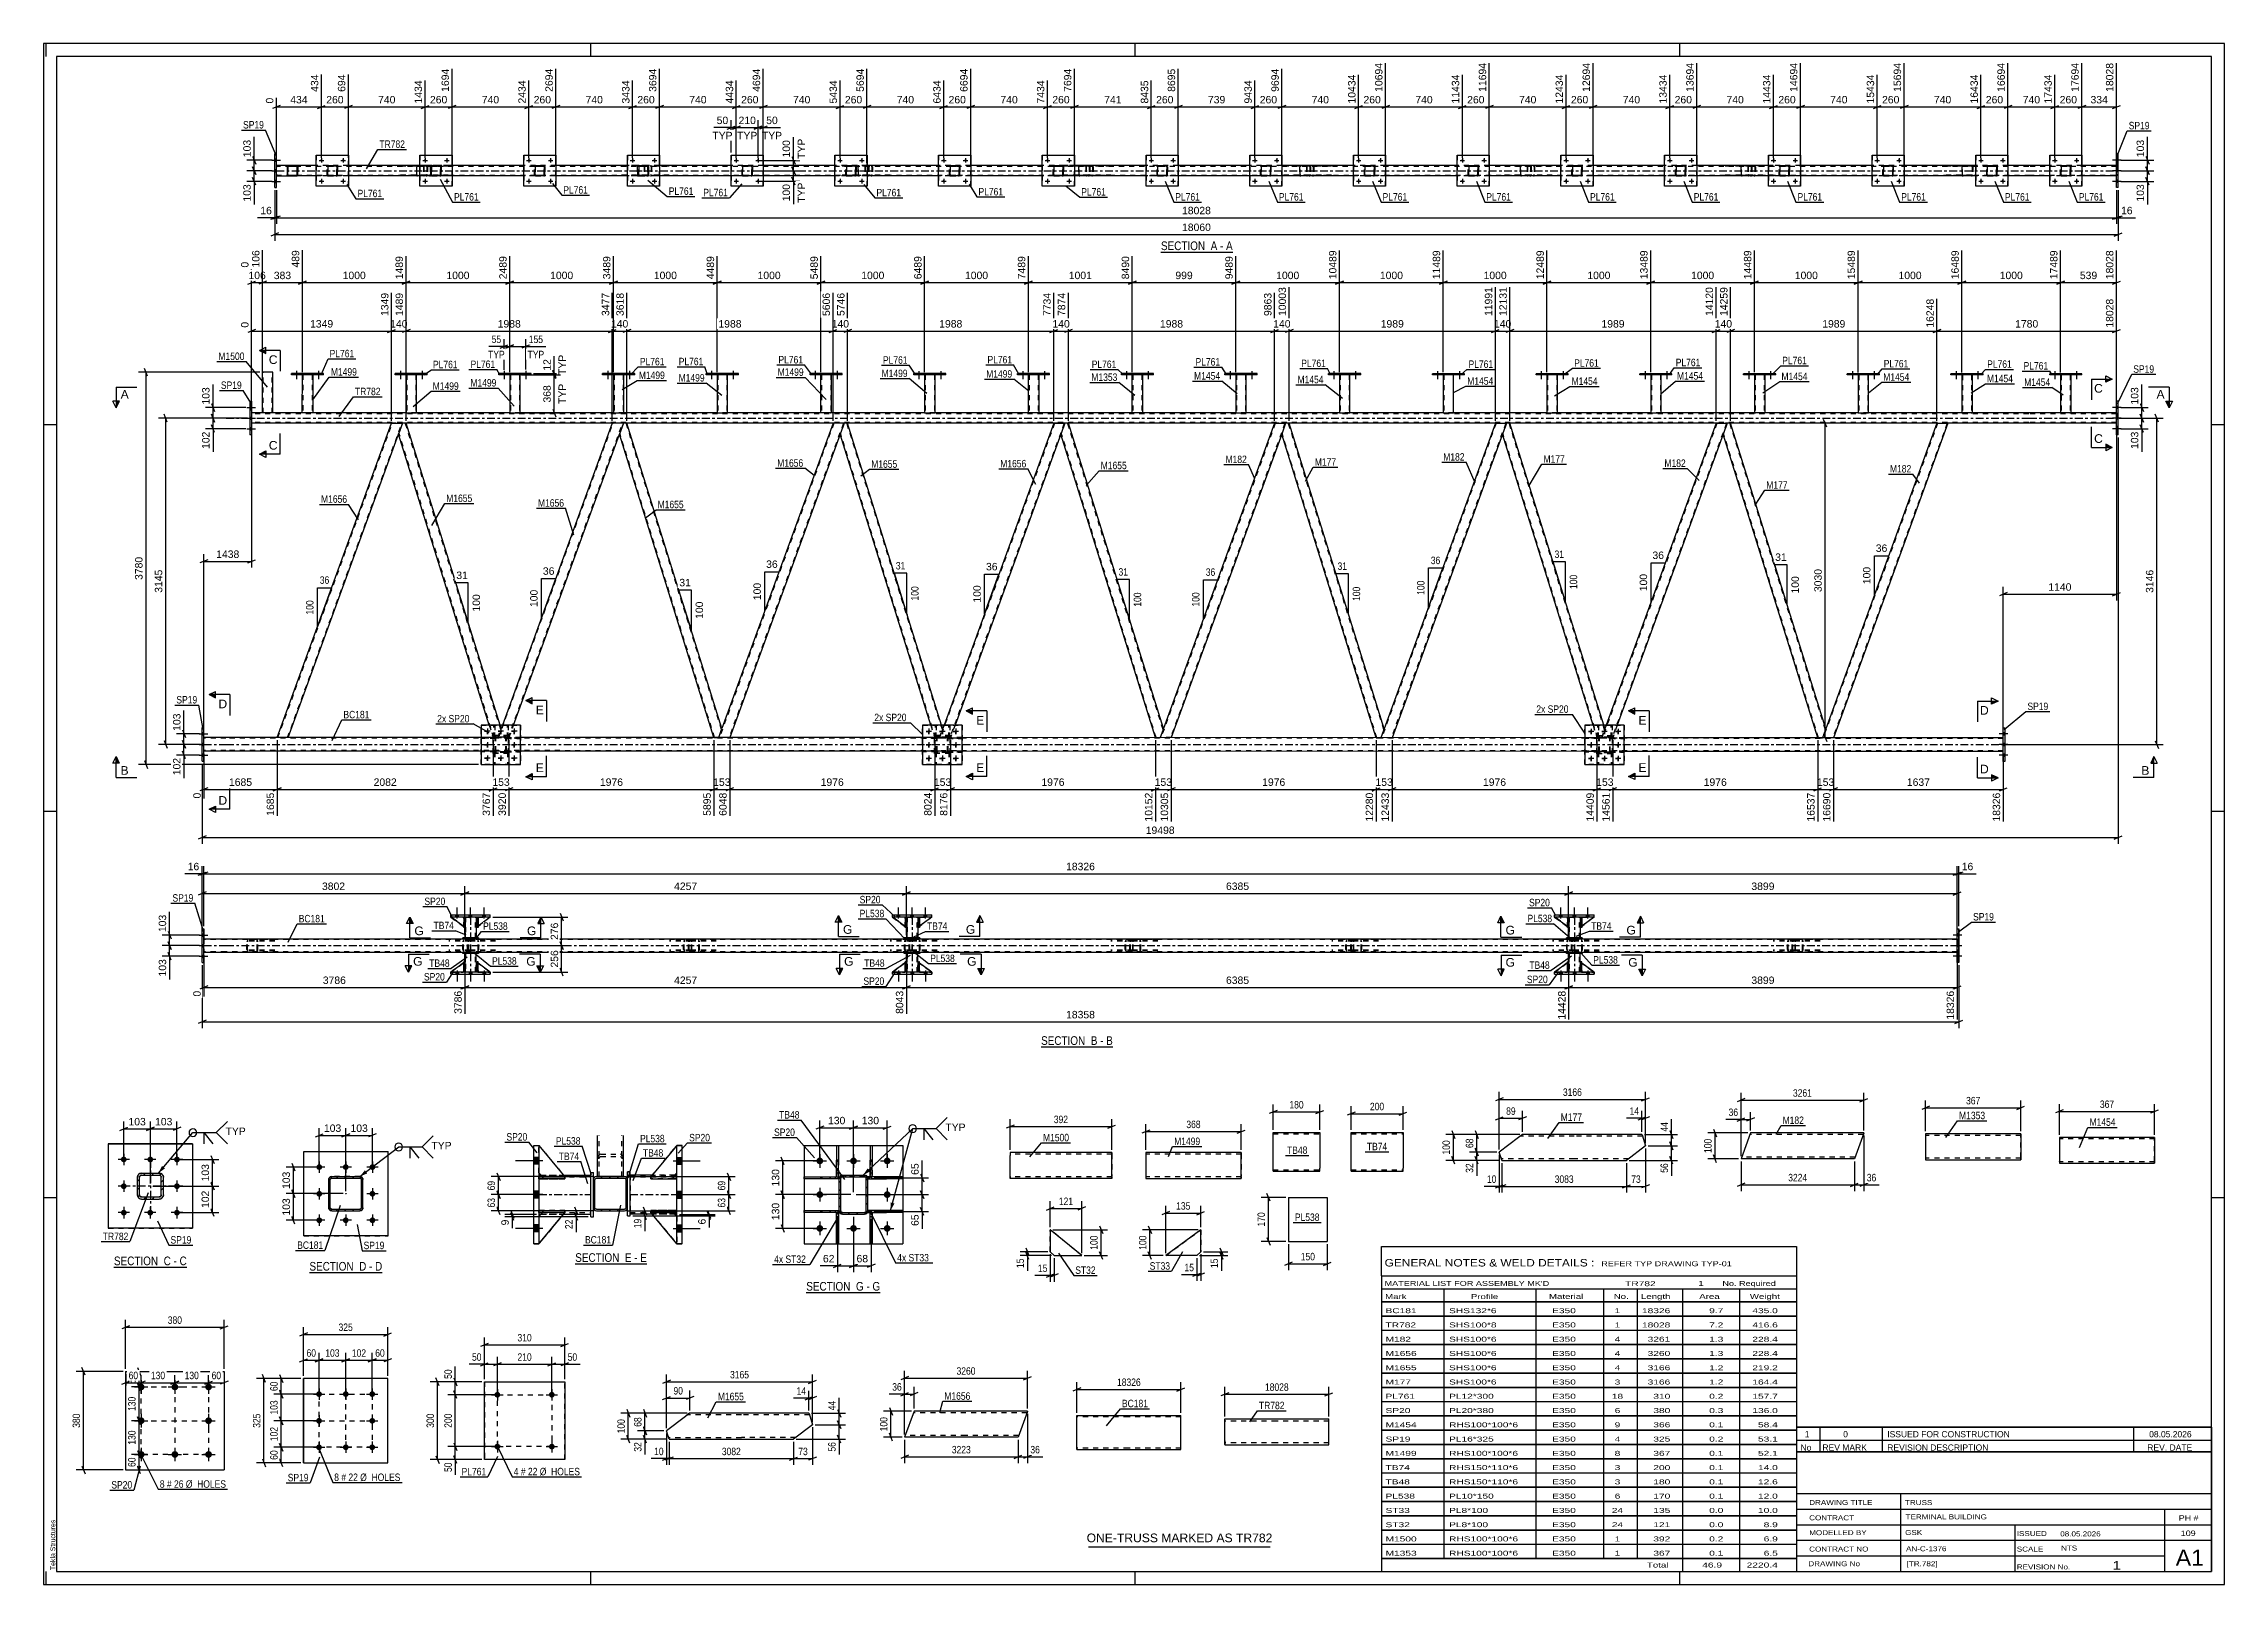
# Model space of a CAD drawing. Header units: millimetres. Extents: x 0 to 841, y 0 to 594.
import ezdxf

# ---------------------------------------------------------------- set-up
doc = ezdxf.new("R2010")
doc.units = ezdxf.units.MM
doc.linetypes.add('DXK_LINE_DOT2', pattern=[3.9198, 1.9599, -1.9599])
doc.linetypes.add('DXK_LINE_DOT3', pattern=[5.9187, 2.979, -0.9799, 0.9799, -0.9799])
doc.styles.add('Arial', font='ARIAL.TTF', dxfattribs={"height": 0.2})
doc.styles.add('Arial Narrow', font='ARIALN.TTF', dxfattribs={"height": 0.2})

# ---------------------------------------------------------------- blocks, each defined once
blk = doc.blocks.new('Unknown-318464264-18 - 1232')
at = {"color": 6, "linetype": 'Continuous'}
blk.add_line((294.12, 112.49), (322.62, 112.49), dxfattribs=at)
at = {"color": 0, "linetype": 'Continuous'}
blk.add_wipeout([(312.23, 113.24), (312.23, 116.74), (294.12, 116.74), (294.12, 113.24)], dxfattribs=at)
blk.add_wipeout([(316.26, 113.24), (316.26, 116.74), (313.28, 116.74), (313.28, 113.24)], dxfattribs=at)
at = {"color": 7, "linetype": 'Continuous', "style": 'Arial Narrow'}
blk.add_text('SECTION ', height=3.34, dxfattribs=at).set_placement((294.12, 113.24))
at = {"color": 0, "linetype": 'Continuous'}
blk.add_wipeout([(318.59, 113.24), (318.59, 116.74), (317.31, 116.74), (317.31, 113.24)], dxfattribs=at)
blk.add_wipeout([(322.62, 113.24), (322.62, 116.74), (319.64, 116.74), (319.64, 113.24)], dxfattribs=at)
at = {"color": 7, "linetype": 'Continuous', "style": 'Arial Narrow'}
for s, p in [('G', (313.28, 113.24)), ('-', (317.31, 113.24)), ('G', (319.64, 113.24))]:
    blk.add_text(s, height=3.34, dxfattribs=at).set_placement(p)
blk = doc.blocks.new('Unknown-318464264-1115')
at = {"color": 5, "linetype": 'Continuous'}
for p, q in [((841, 594), (0, 594)), ((0, 594), (0, 0)), ((1, 589), (1, 594)), ((836, 589), (5, 589)), ((5, 589), (5, 5)), ((211, 589), (211, 594)), ((421, 589), (421, 594)), ((631, 589), (631, 594)), ((836, 5), (836, 589)), ((841, 0), (841, 594)), ((5, 447), (0, 447)), ((841, 447), (836, 447)), ((5, 298), (0, 298)), ((841, 298), (836, 298)), ((5, 149), (0, 149)), ((841, 149), (836, 149)), ((0, 0), (841, 0)), ((1, 0), (1, 5)), ((5, 5), (836, 5)), ((211, 0), (211, 5)), ((421, 0), (421, 5)), ((631, 0), (631, 5))]:
    blk.add_line(p, q, dxfattribs=at)
at = {"color": 174, "linetype": 'Continuous', "style": 'Arial'}
blk.add_text('Tekla Structures', height=1.9102, rotation=90, dxfattribs=at).set_placement((4.5, 5.5))
blk = doc.blocks.new('Unknown-318464264-12 - 1696')
at = {"color": 6, "linetype": 'Continuous'}
blk.add_line((430.91, 513.65), (458.56, 513.65), dxfattribs=at)
at = {"color": 0, "linetype": 'Continuous'}
blk.add_wipeout([(449.02, 514.4), (449.02, 517.9), (430.91, 517.9), (430.91, 514.4)], dxfattribs=at)
blk.add_wipeout([(452.62, 514.4), (452.62, 517.9), (450.07, 517.9), (450.07, 514.4)], dxfattribs=at)
at = {"color": 7, "linetype": 'Continuous', "style": 'Arial Narrow'}
blk.add_text('SECTION ', height=3.34, dxfattribs=at).set_placement((430.91, 514.4))
at = {"color": 0, "linetype": 'Continuous'}
blk.add_wipeout([(454.95, 514.4), (454.95, 517.9), (453.67, 517.9), (453.67, 514.4)], dxfattribs=at)
blk.add_wipeout([(458.56, 514.4), (458.56, 517.9), (456, 517.9), (456, 514.4)], dxfattribs=at)
at = {"color": 7, "linetype": 'Continuous', "style": 'Arial Narrow'}
for s, p in [('A', (450.07, 514.4)), ('-', (453.67, 514.4)), ('A', (456, 514.4))]:
    blk.add_text(s, height=3.34, dxfattribs=at).set_placement(p)
blk = doc.blocks.new('Unknown-318464264-13 - 5193')
at = {"color": 6, "linetype": 'Continuous'}
blk.add_line((27.14, 122.29), (55.21, 122.29), dxfattribs=at)
at = {"color": 0, "linetype": 'Continuous'}
blk.add_wipeout([(45.25, 123.04), (45.25, 126.54), (27.14, 126.54), (27.14, 123.04)], dxfattribs=at)
blk.add_wipeout([(49.07, 123.04), (49.07, 126.54), (46.3, 126.54), (46.3, 123.04)], dxfattribs=at)
at = {"color": 7, "linetype": 'Continuous', "style": 'Arial Narrow'}
blk.add_text('SECTION ', height=3.34, dxfattribs=at).set_placement((27.14, 123.04))
at = {"color": 0, "linetype": 'Continuous'}
blk.add_wipeout([(51.39, 123.04), (51.39, 126.54), (50.12, 126.54), (50.12, 123.04)], dxfattribs=at)
blk.add_wipeout([(55.21, 123.04), (55.21, 126.54), (52.44, 126.54), (52.44, 123.04)], dxfattribs=at)
at = {"color": 7, "linetype": 'Continuous', "style": 'Arial Narrow'}
for s, p in [('C', (46.3, 123.04)), ('C', (52.44, 123.04)), ('-', (50.12, 123.04))]:
    blk.add_text(s, height=3.34, dxfattribs=at).set_placement(p)
blk = doc.blocks.new('Unknown-318464264-15 - 5461')
at = {"color": 6, "linetype": 'Continuous'}
blk.add_line((205.02, 123.57), (232.67, 123.57), dxfattribs=at)
at = {"color": 0, "linetype": 'Continuous'}
blk.add_wipeout([(223.13, 124.32), (223.13, 127.82), (205.02, 127.82), (205.02, 124.32)], dxfattribs=at)
blk.add_wipeout([(226.73, 124.32), (226.73, 127.82), (224.18, 127.82), (224.18, 124.32)], dxfattribs=at)
at = {"color": 7, "linetype": 'Continuous', "style": 'Arial Narrow'}
blk.add_text('SECTION ', height=3.34, dxfattribs=at).set_placement((205.02, 124.32))
at = {"color": 0, "linetype": 'Continuous'}
blk.add_wipeout([(229.06, 124.32), (229.06, 127.82), (227.78, 127.82), (227.78, 124.32)], dxfattribs=at)
blk.add_wipeout([(232.67, 124.32), (232.67, 127.82), (230.11, 127.82), (230.11, 124.32)], dxfattribs=at)
at = {"color": 7, "linetype": 'Continuous', "style": 'Arial Narrow'}
for s, p in [('E', (224.18, 124.32)), ('E', (230.11, 124.32)), ('-', (227.78, 124.32))]:
    blk.add_text(s, height=3.34, dxfattribs=at).set_placement(p)
blk = doc.blocks.new('Unknown-318464264-16 - 4964')
at = {"color": 6, "linetype": 'Continuous'}
blk.add_line((102.52, 120.21), (130.59, 120.21), dxfattribs=at)
at = {"color": 0, "linetype": 'Continuous'}
blk.add_wipeout([(120.63, 120.96), (120.63, 124.46), (102.52, 124.46), (102.52, 120.96)], dxfattribs=at)
blk.add_wipeout([(124.45, 120.96), (124.45, 124.46), (121.68, 124.46), (121.68, 120.96)], dxfattribs=at)
at = {"color": 7, "linetype": 'Continuous', "style": 'Arial Narrow'}
blk.add_text('SECTION ', height=3.34, dxfattribs=at).set_placement((102.52, 120.96))
at = {"color": 0, "linetype": 'Continuous'}
blk.add_wipeout([(126.77, 120.96), (126.77, 124.46), (125.5, 124.46), (125.5, 120.96)], dxfattribs=at)
blk.add_wipeout([(130.59, 120.96), (130.59, 124.46), (127.82, 124.46), (127.82, 120.96)], dxfattribs=at)
at = {"color": 7, "linetype": 'Continuous', "style": 'Arial Narrow'}
for s, p in [('D', (121.68, 120.96)), ('-', (125.5, 120.96)), ('D', (127.82, 120.96))]:
    blk.add_text(s, height=3.34, dxfattribs=at).set_placement(p)
blk = doc.blocks.new('Unknown-318464264-17 - 4418')
at = {"color": 6, "linetype": 'Continuous'}
blk.add_line((384.67, 207.23), (412.32, 207.23), dxfattribs=at)
at = {"color": 0, "linetype": 'Continuous'}
blk.add_wipeout([(402.78, 207.98), (402.78, 211.48), (384.67, 211.48), (384.67, 207.98)], dxfattribs=at)
blk.add_wipeout([(406.39, 207.98), (406.39, 211.48), (403.83, 211.48), (403.83, 207.98)], dxfattribs=at)
at = {"color": 7, "linetype": 'Continuous', "style": 'Arial Narrow'}
blk.add_text('SECTION ', height=3.34, dxfattribs=at).set_placement((384.67, 207.98))
at = {"color": 0, "linetype": 'Continuous'}
blk.add_wipeout([(408.71, 207.98), (408.71, 211.48), (407.44, 211.48), (407.44, 207.98)], dxfattribs=at)
blk.add_wipeout([(412.32, 207.98), (412.32, 211.48), (409.76, 211.48), (409.76, 207.98)], dxfattribs=at)
at = {"color": 7, "linetype": 'Continuous', "style": 'Arial Narrow'}
for s, p in [('B', (403.83, 207.98)), ('B', (409.76, 207.98)), ('-', (407.44, 207.98))]:
    blk.add_text(s, height=3.34, dxfattribs=at).set_placement(p)
blk = doc.blocks.new('Part-318464264-1341 - 1232')
at = {"linetype": 'Continuous'}
h = blk.add_hatch(dxfattribs=at)
h.set_pattern_fill('', scale=0.7, style=0, pattern_type=0)
h.set_pattern_definition([(45, (306.5187, 163.5622), (-1.57154, 1.57154), [])])
h.paths.add_polyline_path([(306.52, 157.14), (306.52, 163.56), (305.72, 163.56), (305.72, 157.14)])
at = {"color": 2, "linetype": 'Continuous'}
for p, q in [((305.72, 169.25), (305.72, 163.56)), ((305.72, 169.25), (306.52, 169.25)), ((306.52, 169.25), (306.52, 163.56)), ((305.72, 157.14), (305.72, 163.56)), ((306.52, 163.56), (305.72, 163.56)), ((306.52, 157.14), (306.52, 163.56)), ((305.72, 157.14), (306.52, 157.14))]:
    blk.add_line(p, q, dxfattribs=at)
at = {"color": 7, "linetype": 'DXK_LINE_DOT2'}
for p, q in [((305.72, 163.56), (305.72, 157.14)), ((306.52, 163.56), (306.52, 157.14)), ((305.72, 158.64), (306.52, 158.64)), ((305.72, 157.14), (306.52, 157.14))]:
    blk.add_line(p, q, dxfattribs=at)
blk = doc.blocks.new('Part-318464264-1351 - 1232')
at = {"linetype": 'Continuous'}
h = blk.add_hatch(dxfattribs=at)
h.set_pattern_fill('', scale=0.7, style=0, pattern_type=0)
h.set_pattern_definition([(45, (306.5162, 143.3414), (-1.57154, 1.57154), [])])
h.paths.add_polyline_path([(306.52, 136.93), (306.52, 143.34), (305.72, 143.34), (305.72, 136.93)])
at = {"color": 7, "linetype": 'DXK_LINE_DOT2'}
for p, q in [((305.72, 136.93), (305.72, 143.34)), ((305.72, 143.34), (306.52, 143.34)), ((306.52, 136.93), (306.52, 143.34)), ((305.72, 141.84), (306.52, 141.84))]:
    blk.add_line(p, q, dxfattribs=at)
at = {"color": 2, "linetype": 'Continuous'}
for p, q in [((305.72, 136.93), (305.72, 143.34)), ((305.72, 143.34), (306.52, 143.34)), ((306.52, 143.34), (306.52, 136.93)), ((305.72, 131.25), (305.72, 136.93)), ((306.52, 136.93), (305.72, 136.93)), ((306.52, 136.93), (306.52, 131.25)), ((306.52, 131.25), (305.72, 131.25))]:
    blk.add_line(p, q, dxfattribs=at)
blk = doc.blocks.new('Part-318464264-1311 - 1232')
at = {"linetype": 'Continuous'}
h = blk.add_hatch(dxfattribs=at)
h.set_pattern_fill('', scale=0.7, style=0, pattern_type=0)
h.set_pattern_definition([(45, (324.9893, 144.15), (-1.57154, 1.57154), [])])
h.paths.add_polyline_path([(324.99, 143.35), (324.99, 144.15), (317.83, 144.15), (317.83, 143.35)])
at = {"color": 7, "linetype": 'DXK_LINE_DOT2'}
for p, q in [((324.99, 144.15), (317.83, 144.15)), ((317.83, 144.15), (317.83, 143.35)), ((324.99, 143.35), (317.83, 143.35)), ((319.33, 143.35), (319.33, 144.15))]:
    blk.add_line(p, q, dxfattribs=at)
at = {"color": 2, "linetype": 'Continuous'}
for p, q in [((324.99, 144.15), (317.83, 144.15)), ((317.83, 144.15), (317.83, 143.35)), ((317.83, 143.35), (324.99, 143.35)), ((331.33, 144.15), (324.99, 144.15)), ((324.99, 143.35), (324.99, 144.15)), ((331.33, 143.35), (324.99, 143.35)), ((331.33, 143.35), (331.33, 144.15))]:
    blk.add_line(p, q, dxfattribs=at)
blk = doc.blocks.new('Part-318464264-1380 - 1232')
at = {"linetype": 'Continuous'}
h = blk.add_hatch(dxfattribs=at)
h.set_pattern_fill('', scale=0.7, style=0, pattern_type=0)
h.set_pattern_definition([(45, (324.9905, 157.15), (-1.57154, 1.57154), [])])
h.paths.add_polyline_path([(324.99, 156.35), (324.99, 157.15), (317.83, 157.15), (317.83, 156.35)])
at = {"color": 7, "linetype": 'DXK_LINE_DOT2'}
for p, q in [((324.99, 157.15), (317.83, 157.15)), ((317.83, 157.15), (317.83, 156.35)), ((324.99, 156.35), (317.83, 156.35)), ((319.33, 156.35), (319.33, 157.15))]:
    blk.add_line(p, q, dxfattribs=at)
at = {"color": 2, "linetype": 'Continuous'}
for p, q in [((324.99, 157.15), (317.83, 157.15)), ((317.83, 157.15), (317.83, 156.35)), ((317.83, 156.35), (324.99, 156.35)), ((331.33, 157.15), (324.99, 157.15)), ((324.99, 156.35), (324.99, 157.15)), ((331.33, 156.35), (324.99, 156.35)), ((331.33, 156.35), (331.33, 157.15))]:
    blk.add_line(p, q, dxfattribs=at)
blk = doc.blocks.new('Part-318464264-1316 - 1232')
at = {"linetype": 'Continuous'}
h = blk.add_hatch(dxfattribs=at)
h.set_pattern_fill('', scale=0.7, style=0, pattern_type=0)
h.set_pattern_definition([(45, (306.8331, 157.152), (-1.57154, 1.57154), [])])
h.paths.add_polyline_path([(306.83, 156.35), (306.83, 157.15), (299.68, 157.15), (299.68, 156.35)])
at = {"color": 2, "linetype": 'Continuous'}
for p, q in [((293.33, 156.35), (293.33, 157.15)), ((293.33, 157.15), (299.68, 157.15)), ((299.68, 156.35), (293.33, 156.35)), ((299.68, 157.15), (306.83, 157.15)), ((299.68, 156.35), (299.68, 157.15)), ((306.83, 156.35), (299.68, 156.35)), ((306.83, 157.15), (306.83, 156.35))]:
    blk.add_line(p, q, dxfattribs=at)
at = {"color": 7, "linetype": 'DXK_LINE_DOT2'}
for p, q in [((299.68, 157.15), (306.83, 157.15)), ((306.83, 156.35), (299.68, 156.35)), ((305.33, 156.35), (305.33, 157.15)), ((306.83, 157.15), (306.83, 156.35))]:
    blk.add_line(p, q, dxfattribs=at)
blk = doc.blocks.new('Part-318464264-1321 - 1232')
at = {"linetype": 'Continuous'}
h = blk.add_hatch(dxfattribs=at)
h.set_pattern_fill('', scale=0.7, style=0, pattern_type=0)
h.set_pattern_definition([(45, (306.832, 144.152), (-1.57154, 1.57154), [])])
h.paths.add_polyline_path([(306.83, 143.35), (306.83, 144.15), (299.67, 144.15), (299.67, 143.35)])
at = {"color": 2, "linetype": 'Continuous'}
for p, q in [((293.33, 143.35), (293.33, 144.15)), ((293.33, 144.15), (299.67, 144.15)), ((299.67, 143.35), (293.33, 143.35)), ((299.67, 143.35), (299.67, 144.15)), ((306.83, 143.35), (299.67, 143.35)), ((299.67, 144.15), (306.83, 144.15)), ((306.83, 144.15), (306.83, 143.35))]:
    blk.add_line(p, q, dxfattribs=at)
at = {"color": 7, "linetype": 'DXK_LINE_DOT2'}
for p, q in [((306.83, 143.35), (299.67, 143.35)), ((299.67, 144.15), (306.83, 144.15)), ((305.33, 143.35), (305.33, 144.15)), ((306.83, 144.15), (306.83, 143.35))]:
    blk.add_line(p, q, dxfattribs=at)
blk = doc.blocks.new('Part-318464264-1336 - 1232')
at = {"linetype": 'Continuous'}
h = blk.add_hatch(dxfattribs=at)
h.set_pattern_fill('', scale=0.7, style=0, pattern_type=0)
h.set_pattern_definition([(45, (319.518, 163.561), (-1.57154, 1.57154), [])])
h.paths.add_polyline_path([(319.52, 157.14), (319.52, 163.56), (318.72, 163.56), (318.72, 157.14)])
at = {"color": 2, "linetype": 'Continuous'}
for p, q in [((318.72, 169.25), (318.72, 163.56)), ((318.72, 169.25), (319.52, 169.25)), ((319.52, 169.25), (319.52, 163.56)), ((318.72, 157.14), (318.72, 163.56)), ((319.52, 163.56), (318.72, 163.56)), ((319.52, 157.14), (319.52, 163.56)), ((318.72, 157.14), (319.52, 157.14))]:
    blk.add_line(p, q, dxfattribs=at)
at = {"color": 7, "linetype": 'DXK_LINE_DOT2'}
for p, q in [((318.72, 163.56), (318.72, 157.14)), ((319.52, 163.56), (319.52, 157.14)), ((318.72, 158.64), (319.52, 158.64)), ((318.72, 157.14), (319.52, 157.14))]:
    blk.add_line(p, q, dxfattribs=at)
blk = doc.blocks.new('Part-318464264-1346 - 1232')
at = {"linetype": 'Continuous'}
h = blk.add_hatch(dxfattribs=at)
h.set_pattern_fill('', scale=0.7, style=0, pattern_type=0)
h.set_pattern_definition([(45, (319.5157, 143.3402), (-1.57154, 1.57154), [])])
h.paths.add_polyline_path([(319.52, 136.93), (319.52, 143.34), (318.72, 143.34), (318.72, 136.93)])
at = {"color": 7, "linetype": 'DXK_LINE_DOT2'}
for p, q in [((318.72, 136.93), (318.72, 143.34)), ((318.72, 143.34), (319.52, 143.34)), ((319.52, 136.93), (319.52, 143.34)), ((318.72, 141.84), (319.52, 141.84))]:
    blk.add_line(p, q, dxfattribs=at)
at = {"color": 2, "linetype": 'Continuous'}
for p, q in [((318.72, 136.93), (318.72, 143.34)), ((318.72, 143.34), (319.52, 143.34)), ((319.52, 143.34), (319.52, 136.93)), ((318.71, 131.25), (318.72, 136.93)), ((319.52, 136.93), (318.72, 136.93)), ((319.52, 136.93), (319.51, 131.25)), ((319.51, 131.25), (318.71, 131.25))]:
    blk.add_line(p, q, dxfattribs=at)
blk = doc.blocks.new('Part-318464264-1366 - 1232')
at = {"linetype": 'Continuous'}
h = blk.add_hatch(dxfattribs=at)
h.set_pattern_fill('', scale=0.7, style=0, pattern_type=0)
h.set_pattern_definition([(45, (317.832, 143.9481), (-1.57154, 1.57154), [])])
h.paths.add_polyline_path([(317.74, 143.49), (317.83, 143.95), (317.83, 156.55), (317.74, 157.01), (317.48, 157.4), (317.09, 157.66), (316.63, 157.75), (308.03, 157.75), (307.57, 157.66), (307.18, 157.4), (306.92, 157.01), (306.83, 156.55), (306.83, 143.95), (306.92, 143.49), (307.18, 143.1), (307.57, 142.84), (308.03, 142.75), (316.63, 142.75), (317.09, 142.84), (317.48, 143.1)])
h.paths.add_polyline_path([(316.86, 143.39), (316.63, 143.35), (308.03, 143.35), (307.8, 143.39), (307.61, 143.52), (307.48, 143.72), (307.43, 143.95), (307.43, 156.55), (307.48, 156.78), (307.61, 156.97), (307.8, 157.1), (308.03, 157.15), (316.63, 157.15), (316.86, 157.1), (317.06, 156.97), (317.19, 156.78), (317.23, 156.55), (317.23, 143.95), (317.19, 143.72), (317.06, 143.52)])
at = {"color": 7, "linetype": 'DXK_LINE_DOT2'}
for p, q in [((306.83, 156.55), (306.92, 157.01)), ((306.83, 143.95), (306.83, 156.55)), ((307.48, 156.78), (307.43, 156.55)), ((307.43, 143.95), (307.43, 156.55)), ((307.61, 156.97), (307.48, 156.78)), ((307.57, 157.66), (308.03, 157.75)), ((307.8, 157.1), (307.61, 156.97)), ((308.03, 157.15), (307.8, 157.1)), ((308.03, 157.75), (316.63, 157.75)), ((316.63, 157.15), (308.03, 157.15)), ((316.63, 157.75), (317.09, 157.66)), ((316.86, 157.1), (316.63, 157.15)), ((317.06, 156.97), (316.86, 157.1)), ((317.19, 156.78), (317.06, 156.97)), ((317.23, 156.55), (317.19, 156.78)), ((317.23, 143.95), (317.23, 156.55)), ((317.74, 157.01), (317.83, 156.55)), ((317.83, 143.95), (317.83, 156.55)), ((306.92, 143.49), (306.83, 143.95)), ((307.43, 143.95), (307.48, 143.72)), ((307.48, 143.72), (307.61, 143.52)), ((307.61, 143.52), (307.8, 143.39)), ((307.8, 143.39), (308.03, 143.35)), ((308.03, 143.35), (316.63, 143.35)), ((316.63, 143.35), (316.86, 143.39)), ((316.86, 143.39), (317.06, 143.52)), ((317.06, 143.52), (317.19, 143.72)), ((317.19, 143.72), (317.23, 143.95)), ((317.83, 143.95), (317.74, 143.49)), ((308.03, 142.75), (307.57, 142.84)), ((308.03, 142.75), (316.63, 142.75)), ((317.09, 142.84), (316.63, 142.75))]:
    blk.add_line(p, q, dxfattribs=at)
at = {"color": 2, "linetype": 'Continuous'}
for p, q in [((306.92, 157.01), (306.83, 156.55)), ((306.83, 143.95), (306.83, 156.55)), ((307.43, 156.55), (307.48, 156.78)), ((307.43, 143.95), (307.43, 156.55)), ((307.48, 156.78), (307.61, 156.97)), ((308.03, 157.75), (307.57, 157.66)), ((307.61, 156.97), (307.8, 157.1)), ((307.8, 157.1), (308.03, 157.15)), ((308.03, 157.75), (316.63, 157.75)), ((308.03, 157.15), (316.63, 157.15)), ((317.09, 157.66), (316.63, 157.75)), ((316.63, 157.15), (316.86, 157.1)), ((316.86, 157.1), (317.06, 156.97)), ((317.06, 156.97), (317.19, 156.78)), ((317.19, 156.78), (317.23, 156.55)), ((317.23, 143.95), (317.23, 156.55)), ((317.83, 156.55), (317.74, 157.01)), ((317.83, 143.95), (317.83, 156.55)), ((306.83, 143.95), (306.92, 143.49)), ((307.48, 143.72), (307.43, 143.95)), ((307.61, 143.52), (307.48, 143.72)), ((307.8, 143.39), (307.61, 143.52)), ((308.03, 143.35), (307.8, 143.39)), ((308.03, 143.35), (316.63, 143.35)), ((316.86, 143.39), (316.63, 143.35)), ((317.06, 143.52), (316.86, 143.39)), ((317.19, 143.72), (317.06, 143.52)), ((317.23, 143.95), (317.19, 143.72)), ((317.74, 143.49), (317.83, 143.95)), ((307.57, 142.84), (308.03, 142.75)), ((308.03, 142.75), (316.63, 142.75)), ((316.63, 142.75), (317.09, 142.84))]:
    blk.add_line(p, q, dxfattribs=at)
at = {"color": 7, "linetype": 'DXK_LINE_DOT3'}
blk.add_line((312.33, 150.25), (312.33, 150.25), dxfattribs=at)
at = {"color": 7, "linetype": 'DXK_LINE_DOT2'}
for centre, start, end in [((308.03, 156.55), 112.49461, 157.49461), ((316.63, 156.55), 22.49461, 67.49461), ((308.03, 143.95), 202.49461, 247.49461), ((316.63, 143.95), 292.49461, 337.49461)]:
    blk.add_arc(centre, 1.2, start, end, dxfattribs=at)
at = {"color": 2, "linetype": 'Continuous'}
for centre, start, end in [((308.03, 156.55), 112.49461, 157.49461), ((316.63, 156.55), 22.49461, 67.49461), ((308.03, 143.95), 202.49461, 247.49461), ((316.63, 143.95), 292.49461, 337.49461)]:
    blk.add_arc(centre, 1.2, start, end, dxfattribs=at)
blk = doc.blocks.new('Part-318464264-1396 - 1232')
at = {"color": 2, "linetype": 'Continuous'}
for p, q in [((293.33, 169.25), (331.33, 169.25)), ((293.33, 169.25), (293.33, 131.25)), ((331.33, 169.25), (331.33, 131.25)), ((293.33, 131.25), (331.33, 131.25))]:
    blk.add_line(p, q, dxfattribs=at)
blk = doc.blocks.new('Bolt-318464264-1440 - 1232')
at = {"linetype": 'Continuous'}
for points in [[(300.63, 163.25, -1), (298.03, 163.25, -1)], [(313.63, 163.25, -1), (311.03, 163.25, -1)], [(326.63, 163.25, -1), (324.03, 163.25, -1)], [(300.63, 150.25, -1), (298.03, 150.25, -1)], [(326.63, 150.25, -1), (324.03, 150.25, -1)], [(300.63, 137.25, -1), (298.03, 137.25, -1)], [(313.63, 137.25, -1), (311.03, 137.25, -1)], [(326.63, 137.25, -1), (324.03, 137.25, -1)]]:
    blk.add_hatch(color=1, dxfattribs=at).paths.add_polyline_path(points)
at = {"color": 1, "linetype": 'Continuous'}
for p, q in [((296.73, 163.25), (301.93, 163.25)), ((299.33, 165.85), (299.33, 160.65)), ((309.73, 163.25), (314.93, 163.25)), ((312.33, 165.85), (312.33, 160.65)), ((322.73, 163.25), (327.93, 163.25)), ((325.33, 165.85), (325.33, 160.65)), ((299.33, 152.85), (299.33, 147.65)), ((325.33, 152.85), (325.33, 147.65)), ((296.73, 150.25), (301.93, 150.25)), ((322.73, 150.25), (327.93, 150.25)), ((296.73, 137.25), (301.93, 137.25)), ((299.33, 139.85), (299.33, 134.65)), ((309.73, 137.25), (314.93, 137.25)), ((312.33, 139.85), (312.33, 134.65)), ((322.73, 137.25), (327.93, 137.25)), ((325.33, 139.85), (325.33, 134.65))]:
    blk.add_line(p, q, dxfattribs=at)
blk = doc.blocks.new('Part-318464264-5772 - 5766')
at = {"color": 2, "linetype": 'Continuous'}
for p, q in [((335.68, 66.74), (332.04, 56.74)), ((355.68, 66.74), (335.68, 66.74)), ((379.42, 66.77), (355.78, 66.77)), ((379.39, 66.68), (375.78, 56.77)), ((379.42, 66.77), (379.39, 66.68)), ((355.68, 56.74), (332.04, 56.74)), ((375.78, 56.77), (355.78, 56.77))]:
    blk.add_line(p, q, dxfattribs=at)
at = {"color": 7, "linetype": 'DXK_LINE_DOT2'}
for p, q in [((355.68, 66.14), (335.46, 66.14)), ((379.2, 66.17), (355.78, 66.17)), ((332.26, 57.34), (332.27, 57.39)), ((355.68, 57.34), (332.26, 57.34)), ((376, 57.37), (355.78, 57.37)), ((376, 57.37), (376.01, 57.42))]:
    blk.add_line(p, q, dxfattribs=at)
blk = doc.blocks.new('Part-318464264-2934 - 2863')
at = {"color": 7, "linetype": 'DXK_LINE_DOT2'}
for p, q in [((178.52, 320.92), (178.52, 321.24)), ((178.52, 321.24), (183.92, 321.24)), ((183.92, 320.92), (178.52, 320.92)), ((179.12, 320.92), (179.12, 321.24)), ((183.92, 321.24), (183.92, 320.92))]:
    blk.add_line(p, q, dxfattribs=at)
blk = doc.blocks.new('Bolt-318464264-2870 - 2863')
at = {"linetype": 'Continuous'}
for points in [[(577.13, 466.28), (578.01, 466.28), (578.01, 466.76), (577.13, 466.76)], [(585.53, 466.28), (586.41, 466.28), (586.41, 466.76), (585.53, 466.76)]]:
    blk.add_hatch(color=1, dxfattribs=at).paths.add_polyline_path(points)
at = {"color": 1, "linetype": 'Continuous'}
for p, q in [((577.13, 466.76), (577.13, 466.28)), ((577.57, 467.76), (577.57, 464.64)), ((578.01, 466.76), (578.01, 466.28)), ((585.53, 466.76), (585.53, 466.28)), ((585.97, 467.76), (585.97, 464.64)), ((586.41, 466.76), (586.41, 466.28))]:
    blk.add_line(p, q, dxfattribs=at)
blk = doc.blocks.new('Part-318464264-3175 - 2863')
at = {"color": 7, "linetype": 'DXK_LINE_DOT2'}
for p, q in [((594.39, 316.04), (594.39, 331.24)), ((594.39, 331.24), (609.59, 331.24)), ((609.59, 331.24), (609.59, 316.04)), ((609.59, 316.04), (594.39, 316.04))]:
    blk.add_line(p, q, dxfattribs=at)
blk = doc.blocks.new('Bolt-318464264-2865 - 2863')
at = {"linetype": 'Continuous'}
for points in [[(61.79, 327.49), (61.79, 328.37), (61.15, 328.37), (61.15, 327.49)], [(61.79, 327.49), (61.79, 328.37), (61.15, 328.37), (61.15, 327.49)], [(61.79, 327.49), (61.79, 328.37), (61.15, 328.37), (61.15, 327.49)], [(61.79, 323.37), (61.79, 324.25), (61.15, 324.25), (61.15, 323.37)], [(61.79, 323.37), (61.79, 324.25), (61.15, 324.25), (61.15, 323.37)], [(61.79, 319.29), (61.79, 320.17), (61.15, 320.17), (61.15, 319.29)], [(61.79, 319.29), (61.79, 320.17), (61.15, 320.17), (61.15, 319.29)], [(61.79, 319.29), (61.79, 320.17), (61.15, 320.17), (61.15, 319.29)]]:
    blk.add_hatch(color=1, dxfattribs=at).paths.add_polyline_path(points)
at = {"color": 1, "linetype": 'Continuous'}
for p, q in [((61.15, 328.37), (61.79, 328.37)), ((61.15, 328.37), (61.79, 328.37)), ((61.15, 328.37), (61.79, 328.37)), ((59.99, 327.93), (63.31, 327.93)), ((59.99, 327.93), (63.31, 327.93)), ((59.99, 327.93), (63.31, 327.93)), ((59.99, 323.81), (63.31, 323.81)), ((59.99, 323.81), (63.31, 323.81)), ((59.99, 319.73), (63.31, 319.73)), ((59.99, 319.73), (63.31, 319.73)), ((59.99, 319.73), (63.31, 319.73)), ((61.15, 327.49), (61.79, 327.49)), ((61.15, 327.49), (61.79, 327.49)), ((61.15, 327.49), (61.79, 327.49)), ((61.15, 324.25), (61.79, 324.25)), ((61.15, 324.25), (61.79, 324.25)), ((61.15, 323.37), (61.79, 323.37)), ((61.15, 323.37), (61.79, 323.37)), ((61.15, 320.17), (61.79, 320.17)), ((61.15, 320.17), (61.79, 320.17)), ((61.15, 320.17), (61.79, 320.17)), ((61.15, 319.29), (61.79, 319.29)), ((61.15, 319.29), (61.79, 319.29)), ((61.15, 319.29), (61.79, 319.29))]:
    blk.add_line(p, q, dxfattribs=at)
blk = doc.blocks.new('Part-318464264-2930 - 2863')
at = {"color": 2, "linetype": 'Continuous'}
for p, q in [((695.57, 466.27), (695.57, 466.75)), ((707.97, 466.75), (695.57, 466.75)), ((707.97, 466.27), (695.57, 466.27)), ((707.97, 466.27), (707.97, 466.75))]:
    blk.add_line(p, q, dxfattribs=at)
blk = doc.blocks.new('Bolt-318464264-2866 - 2863')
at = {"color": 1, "linetype": 'Continuous'}
for p, q in [((170.08, 328.88), (170.77, 328.88)), ((171.12, 329.92), (171.12, 329.23)), ((171.12, 327.84), (171.12, 328.53)), ((172.16, 328.88), (171.47, 328.88)), ((175.28, 328.88), (175.97, 328.88)), ((176.32, 329.92), (176.32, 329.23)), ((176.32, 327.84), (176.32, 328.53)), ((177.36, 328.88), (176.67, 328.88)), ((180.48, 328.88), (181.17, 328.88)), ((181.52, 329.92), (181.52, 329.23)), ((181.52, 327.84), (181.52, 328.53)), ((182.56, 328.88), (181.87, 328.88)), ((170.08, 323.68), (170.77, 323.68)), ((171.12, 324.72), (171.12, 324.03)), ((171.12, 322.64), (171.12, 323.33)), ((172.16, 323.68), (171.47, 323.68)), ((180.48, 323.68), (181.17, 323.68)), ((181.52, 324.72), (181.52, 324.03)), ((181.52, 322.64), (181.52, 323.33)), ((182.56, 323.68), (181.87, 323.68)), ((170.08, 318.48), (170.77, 318.48)), ((171.12, 319.52), (171.12, 318.83)), ((171.12, 317.44), (171.12, 318.13)), ((172.16, 318.48), (171.47, 318.48)), ((175.28, 318.48), (175.97, 318.48)), ((176.32, 319.52), (176.32, 318.83)), ((176.32, 317.44), (176.32, 318.13)), ((177.36, 318.48), (176.67, 318.48)), ((180.48, 318.48), (181.17, 318.48)), ((181.52, 319.52), (181.52, 318.83)), ((181.52, 317.44), (181.52, 318.13)), ((182.56, 318.48), (181.87, 318.48))]:
    blk.add_line(p, q, dxfattribs=at)
blk = doc.blocks.new('Part-318464264-3298 - 2863')
at = {"color": 7, "linetype": 'DXK_LINE_DOT2'}
for p, q in [((349.59, 327.2), (343.59, 327.2)), ((343.59, 320.4), (343.59, 327.2)), ((349.59, 320.4), (343.59, 320.4)), ((349.59, 320.4), (349.59, 327.2))]:
    blk.add_line(p, q, dxfattribs=at)
blk = doc.blocks.new('Bolt-318464264-2931 - 2863')
at = {"linetype": 'Continuous'}
for points in [[(457.13, 466.29), (458.01, 466.29), (458.01, 466.77), (457.13, 466.77)], [(465.53, 466.29), (466.41, 466.29), (466.41, 466.77), (465.53, 466.77)]]:
    blk.add_hatch(color=1, dxfattribs=at).paths.add_polyline_path(points)
at = {"color": 1, "linetype": 'Continuous'}
for p, q in [((457.13, 466.77), (457.13, 466.29)), ((457.57, 467.77), (457.57, 464.65)), ((458.01, 466.77), (458.01, 466.29)), ((465.53, 466.77), (465.53, 466.29)), ((465.97, 467.77), (465.97, 464.65)), ((466.41, 466.77), (466.41, 466.29))]:
    blk.add_line(p, q, dxfattribs=at)
blk = doc.blocks.new('Bolt-318464264-2867 - 2863')
at = {"linetype": 'Continuous'}
for points in [[(257.13, 466.31), (258.01, 466.31), (258.01, 466.79), (257.13, 466.79)], [(265.53, 466.31), (266.41, 466.31), (266.41, 466.79), (265.53, 466.79)]]:
    blk.add_hatch(color=1, dxfattribs=at).paths.add_polyline_path(points)
at = {"color": 1, "linetype": 'Continuous'}
for p, q in [((257.13, 466.79), (257.13, 466.31)), ((257.57, 467.79), (257.57, 464.67)), ((258.01, 466.79), (258.01, 466.31)), ((265.53, 466.79), (265.53, 466.31)), ((265.97, 467.79), (265.97, 464.67)), ((266.41, 466.79), (266.41, 466.31))]:
    blk.add_line(p, q, dxfattribs=at)
blk = doc.blocks.new('Bolt-318464264-2932 - 2863')
at = {"linetype": 'Continuous'}
for points in [[(775.19, 466.26), (776.07, 466.26), (776.07, 466.74), (775.19, 466.74)], [(783.59, 466.26), (784.47, 466.26), (784.47, 466.74), (783.59, 466.74)]]:
    blk.add_hatch(color=1, dxfattribs=at).paths.add_polyline_path(points)
at = {"color": 1, "linetype": 'Continuous'}
for p, q in [((775.19, 466.74), (775.19, 466.26)), ((775.63, 467.74), (775.63, 464.62)), ((776.07, 466.74), (776.07, 466.26)), ((783.59, 466.74), (783.59, 466.26)), ((784.03, 467.74), (784.03, 464.62)), ((784.47, 466.74), (784.47, 466.26))]:
    blk.add_line(p, q, dxfattribs=at)
blk = doc.blocks.new('Bolt-318464264-2868 - 2863')
at = {"linetype": 'Continuous'}
for points in [[(217.14, 466.31), (218.02, 466.31), (218.02, 466.79), (217.14, 466.79)], [(225.54, 466.31), (226.42, 466.31), (226.42, 466.79), (225.54, 466.79)]]:
    blk.add_hatch(color=1, dxfattribs=at).paths.add_polyline_path(points)
at = {"color": 1, "linetype": 'Continuous'}
for p, q in [((217.14, 466.79), (217.14, 466.31)), ((217.58, 467.79), (217.57, 464.67)), ((218.02, 466.79), (218.02, 466.31)), ((225.54, 466.79), (225.54, 466.31)), ((225.98, 467.79), (225.97, 464.67)), ((226.42, 466.79), (226.42, 466.31))]:
    blk.add_line(p, q, dxfattribs=at)
blk = doc.blocks.new('Part-318464264-2885 - 2863')
at = {"color": 2, "linetype": 'Continuous'}
for p, q in [((739.77, 466.27), (739.77, 451.62)), ((743.77, 466.27), (743.77, 451.62)), ((739.81, 451.62), (739.77, 451.62)), ((739.91, 451.62), (739.81, 451.62)), ((740.07, 451.62), (739.91, 451.62)), ((743.48, 451.62), (740.07, 451.62)), ((743.63, 451.62), (743.48, 451.62)), ((743.74, 451.62), (743.63, 451.62)), ((743.77, 451.62), (743.74, 451.62))]:
    blk.add_line(p, q, dxfattribs=at)
at = {"color": 7, "linetype": 'DXK_LINE_DOT2'}
for p, q in [((739.77, 466.27), (739.77, 466.27)), ((739.77, 466.27), (739.77, 466.27)), ((739.77, 466.27), (739.77, 466.27)), ((739.81, 466.27), (739.77, 466.27)), ((739.77, 466.27), (739.81, 466.27)), ((739.91, 466.27), (739.81, 466.27)), ((739.81, 466.27), (739.91, 466.27)), ((740.07, 466.27), (739.91, 466.27)), ((739.91, 466.27), (740.07, 466.27)), ((740.01, 466.27), (740.01, 466.27)), ((740.01, 466.27), (740.01, 451.62)), ((740.03, 466.27), (740.01, 466.27)), ((740.01, 466.27), (740.03, 466.27)), ((740.08, 466.27), (740.03, 466.27)), ((740.03, 466.27), (740.08, 466.27)), ((743.48, 466.27), (740.07, 466.27)), ((743.48, 466.27), (740.07, 466.27)), ((743.39, 466.27), (740.08, 466.27)), ((740.08, 466.27), (740.16, 466.27)), ((743.46, 466.27), (740.16, 466.27)), ((743.46, 466.27), (743.39, 466.27)), ((743.52, 466.27), (743.46, 466.27)), ((743.46, 466.27), (743.52, 466.27)), ((743.48, 466.27), (743.63, 466.27)), ((743.63, 466.27), (743.48, 466.27)), ((743.53, 466.27), (743.52, 466.27)), ((743.52, 466.27), (743.53, 466.27)), ((743.53, 466.27), (743.53, 466.27)), ((743.53, 466.27), (743.53, 451.62)), ((743.63, 466.27), (743.74, 466.27)), ((743.74, 466.27), (743.63, 466.27)), ((743.74, 466.27), (743.77, 466.27)), ((743.77, 466.27), (743.74, 466.27)), ((743.77, 466.27), (743.77, 466.27)), ((743.77, 466.27), (743.77, 466.27)), ((743.77, 466.27), (743.77, 466.27)), ((739.77, 451.62), (739.81, 451.62)), ((739.81, 451.62), (739.91, 451.62)), ((739.91, 451.62), (740.07, 451.62)), ((740.01, 451.62), (740.03, 451.62)), ((740.01, 451.62), (740.03, 451.62)), ((743.38, 451.62), (740.03, 451.62)), ((740.03, 451.62), (740.07, 451.62)), ((743.48, 451.62), (740.07, 451.62)), ((740.07, 451.62), (740.08, 451.62)), ((740.08, 451.62), (740.16, 451.62)), ((743.51, 451.62), (740.16, 451.62)), ((743.38, 451.62), (743.46, 451.62)), ((743.46, 451.62), (743.48, 451.62)), ((743.48, 451.62), (743.51, 451.62)), ((743.48, 451.62), (743.63, 451.62)), ((743.51, 451.62), (743.53, 451.62)), ((743.51, 451.62), (743.53, 451.62)), ((743.63, 451.62), (743.74, 451.62)), ((743.74, 451.62), (743.77, 451.62))]:
    blk.add_line(p, q, dxfattribs=at)
blk = doc.blocks.new('Part-318464264-2933 - 2863')
at = {"color": 7, "linetype": 'DXK_LINE_DOT2'}
for p, q in [((174.12, 326.44), (168.72, 326.44)), ((168.72, 326.12), (168.72, 326.44)), ((174.12, 326.12), (168.72, 326.12)), ((173.52, 326.12), (173.52, 326.44)), ((174.12, 326.44), (174.12, 326.12))]:
    blk.add_line(p, q, dxfattribs=at)
blk = doc.blocks.new('Bolt-318464264-2869 - 2863')
at = {"linetype": 'Continuous'}
for points in [[(217.14, 466.31), (218.02, 466.31), (218.02, 466.79), (217.14, 466.79)], [(225.54, 466.31), (226.42, 466.31), (226.42, 466.79), (225.54, 466.79)]]:
    blk.add_hatch(color=1, dxfattribs=at).paths.add_polyline_path(points)
at = {"color": 1, "linetype": 'Continuous'}
for p, q in [((217.14, 466.79), (217.14, 466.31)), ((217.58, 467.79), (217.57, 464.67)), ((218.02, 466.79), (218.02, 466.31)), ((225.54, 466.79), (225.54, 466.31)), ((225.98, 467.79), (225.97, 464.67)), ((226.42, 466.79), (226.42, 466.31))]:
    blk.add_line(p, q, dxfattribs=at)
blk = doc.blocks.new('Part-318464264-2954 - 2863')
at = {"color": 2, "linetype": 'Continuous'}
for p, q in [((84.44, 467.29), (84.44, 467.29)), ((84.44, 451.62), (84.44, 467.29)), ((84.44, 467.29), (84.48, 467.29)), ((84.48, 467.29), (84.58, 467.29)), ((84.58, 467.29), (84.74, 467.29)), ((88.15, 467.29), (84.74, 467.29)), ((88.15, 467.29), (88.3, 467.29)), ((88.3, 467.29), (88.41, 467.29)), ((88.41, 467.29), (88.44, 467.29)), ((88.44, 467.29), (88.44, 467.29)), ((88.44, 451.62), (88.44, 467.29)), ((84.44, 451.62), (84.44, 451.62)), ((88.44, 451.62), (84.44, 451.62)), ((88.44, 451.62), (88.44, 451.62))]:
    blk.add_line(p, q, dxfattribs=at)
at = {"color": 7, "linetype": 'DXK_LINE_DOT2'}
for p, q in [((84.44, 451.62), (84.44, 467.29)), ((84.48, 467.29), (84.44, 467.29)), ((84.58, 467.29), (84.48, 467.29)), ((84.7, 467.29), (84.58, 467.29)), ((84.68, 451.62), (84.68, 467.29)), ((84.68, 451.62), (84.68, 467.29)), ((84.68, 467.29), (84.68, 467.29)), ((84.68, 467.29), (84.7, 467.29)), ((84.68, 467.29), (84.7, 467.29)), ((88.15, 467.29), (84.7, 467.29)), ((88.05, 467.29), (84.7, 467.29)), ((84.7, 467.29), (84.74, 467.29)), ((84.74, 467.29), (84.75, 467.29)), ((84.75, 467.29), (84.83, 467.29)), ((88.13, 467.29), (84.83, 467.29)), ((88.13, 467.29), (88.05, 467.29)), ((88.18, 467.29), (88.13, 467.29)), ((88.13, 467.29), (88.18, 467.29)), ((88.3, 467.29), (88.15, 467.29)), ((88.2, 467.29), (88.18, 467.29)), ((88.18, 467.29), (88.2, 467.29)), ((88.2, 451.62), (88.2, 467.29)), ((88.2, 451.62), (88.2, 467.29)), ((88.2, 467.29), (88.2, 467.29)), ((88.41, 467.29), (88.3, 467.29)), ((88.44, 467.29), (88.41, 467.29)), ((88.44, 451.62), (88.44, 467.29)), ((84.68, 451.62), (84.68, 451.62)), ((87.96, 451.62), (87.96, 451.62)), ((87.96, 451.62), (87.96, 451.62)), ((88.18, 451.62), (88.14, 451.62)), ((88.18, 451.62), (88.14, 451.62)), ((88.14, 451.62), (88.14, 451.62)), ((88.18, 451.62), (88.2, 451.62)), ((88.18, 451.62), (88.2, 451.62)), ((88.2, 451.62), (88.2, 451.62)), ((88.3, 451.62), (88.3, 451.62)), ((88.4, 451.62), (88.4, 451.62)), ((88.44, 451.62), (88.44, 451.62))]:
    blk.add_line(p, q, dxfattribs=at)
blk = doc.blocks.new('Part-318464264-2890 - 2863')
at = {"color": 2, "linetype": 'Continuous'}
for p, q in [((735.57, 466.27), (735.57, 466.75)), ((747.97, 466.75), (735.57, 466.75)), ((747.97, 466.27), (735.57, 466.27)), ((747.97, 466.27), (747.97, 466.75))]:
    blk.add_line(p, q, dxfattribs=at)
blk = doc.blocks.new('Part-318464264-3322 - 2863')
at = {"color": 7, "linetype": 'DXK_LINE_DOT2'}
for p, q in [((645.26, 447.62), (601.13, 326.42)), ((649, 447.62), (604.88, 326.42)), ((645.26, 447.62), (645.28, 447.62)), ((649.26, 447.62), (647.72, 443.38)), ((602.63, 331.24), (600.87, 326.42)), ((606.89, 331.24), (605.13, 326.42)), ((605.13, 326.42), (600.87, 326.42))]:
    blk.add_line(p, q, dxfattribs=at)
at = {"color": 2, "linetype": 'Continuous'}
for p, q in [((645, 447.62), (602.63, 331.24)), ((645, 447.62), (649.26, 447.62)), ((647.72, 443.38), (606.89, 331.24))]:
    blk.add_line(p, q, dxfattribs=at)
blk = doc.blocks.new('Part-318464264-2895 - 2863')
at = {"color": 2, "linetype": 'Continuous'}
for p, q in [((99.77, 451.62), (99.78, 466.33)), ((103.78, 466.33), (103.77, 451.62)), ((103.74, 451.62), (99.77, 451.62)), ((103.77, 451.62), (103.74, 451.62))]:
    blk.add_line(p, q, dxfattribs=at)
at = {"color": 7, "linetype": 'DXK_LINE_DOT2'}
for p, q in [((99.78, 466.33), (99.78, 466.33)), ((99.78, 466.33), (99.78, 466.33)), ((99.78, 466.33), (99.78, 466.33)), ((99.81, 466.33), (99.78, 466.33)), ((99.78, 466.33), (99.81, 466.33)), ((99.92, 466.33), (99.81, 466.33)), ((99.81, 466.33), (99.92, 466.33)), ((100.03, 466.33), (99.92, 466.33)), ((99.92, 466.33), (100.07, 466.33)), ((100.02, 466.33), (100.01, 451.62)), ((100.02, 466.33), (100.02, 466.33)), ((100.03, 466.33), (100.02, 466.33)), ((100.02, 466.33), (100.03, 466.33)), ((103.48, 466.33), (100.03, 466.33)), ((100.09, 466.33), (100.03, 466.33)), ((100.03, 466.33), (100.09, 466.33)), ((103.48, 466.33), (100.07, 466.33)), ((103.39, 466.33), (100.09, 466.33)), ((100.09, 466.33), (100.16, 466.33)), ((103.47, 466.33), (100.16, 466.33)), ((103.47, 466.33), (103.39, 466.33)), ((103.52, 466.33), (103.47, 466.33)), ((103.47, 466.33), (103.52, 466.33)), ((103.48, 466.33), (103.63, 466.33)), ((103.63, 466.33), (103.48, 466.33)), ((103.54, 466.33), (103.52, 466.33)), ((103.52, 466.33), (103.54, 466.33)), ((103.54, 466.33), (103.53, 451.62)), ((103.54, 466.33), (103.54, 466.33)), ((103.63, 466.33), (103.74, 466.33)), ((103.74, 466.33), (103.63, 466.33)), ((103.74, 466.33), (103.78, 466.33)), ((103.78, 466.33), (103.74, 466.33)), ((103.78, 466.33), (103.78, 466.33)), ((103.78, 466.33), (103.78, 466.33)), ((103.78, 466.33), (103.78, 466.33)), ((103.52, 451.62), (103.53, 451.62))]:
    blk.add_line(p, q, dxfattribs=at)
blk = doc.blocks.new('Bolt-318464264-2960 - 2863')
at = {"linetype": 'Continuous'}
for points in [[(697.13, 466.27), (698.01, 466.27), (698.01, 466.75), (697.13, 466.75)], [(705.53, 466.27), (706.41, 466.27), (706.41, 466.75), (705.53, 466.75)]]:
    blk.add_hatch(color=1, dxfattribs=at).paths.add_polyline_path(points)
at = {"color": 1, "linetype": 'Continuous'}
for p, q in [((697.13, 466.75), (697.13, 466.27)), ((697.57, 467.75), (697.57, 464.63)), ((698.01, 466.75), (698.01, 466.27)), ((705.53, 466.75), (705.53, 466.27)), ((705.97, 467.75), (705.97, 464.63)), ((706.41, 466.75), (706.41, 466.27))]:
    blk.add_line(p, q, dxfattribs=at)
blk = doc.blocks.new('Bolt-318464264-2964 - 2863')
at = {"linetype": 'Continuous'}
for points in [[(417.18, 466.3), (418.06, 466.3), (418.06, 466.78), (417.18, 466.78)], [(425.58, 466.3), (426.46, 466.3), (426.46, 466.78), (425.58, 466.78)]]:
    blk.add_hatch(color=1, dxfattribs=at).paths.add_polyline_path(points)
at = {"color": 1, "linetype": 'Continuous'}
for p, q in [((417.18, 466.78), (417.18, 466.3)), ((417.62, 467.78), (417.62, 464.66)), ((418.06, 466.78), (418.06, 466.3)), ((425.58, 466.78), (425.58, 466.3)), ((426.02, 467.78), (426.02, 464.66)), ((426.46, 466.78), (426.46, 466.3))]:
    blk.add_line(p, q, dxfattribs=at)
blk = doc.blocks.new('Part-318464264-2900 - 2863')
at = {"color": 2, "linetype": 'Continuous'}
for p, q in [((299.77, 451.62), (299.77, 466.31)), ((303.77, 466.31), (303.77, 451.62)), ((303.74, 451.62), (299.77, 451.62)), ((303.77, 451.62), (303.74, 451.62))]:
    blk.add_line(p, q, dxfattribs=at)
at = {"color": 7, "linetype": 'DXK_LINE_DOT2'}
for p, q in [((299.77, 466.31), (299.77, 466.31)), ((299.77, 466.31), (299.77, 466.31)), ((299.77, 466.31), (299.77, 466.31)), ((299.81, 466.31), (299.77, 466.31)), ((299.77, 466.31), (299.81, 466.31)), ((299.92, 466.31), (299.81, 466.31)), ((299.81, 466.31), (299.92, 466.31)), ((300.07, 466.31), (299.92, 466.31)), ((299.92, 466.31), (300.07, 466.31)), ((300.01, 466.31), (300.01, 466.31)), ((300.01, 466.31), (300.01, 451.62)), ((300.03, 466.31), (300.01, 466.31)), ((300.01, 466.31), (300.03, 466.31)), ((300.09, 466.31), (300.03, 466.31)), ((300.03, 466.31), (300.09, 466.31)), ((303.48, 466.31), (300.07, 466.31)), ((303.48, 466.31), (300.07, 466.31)), ((303.39, 466.31), (300.09, 466.31)), ((300.09, 466.31), (300.16, 466.31)), ((303.46, 466.31), (300.16, 466.31)), ((303.46, 466.31), (303.39, 466.31)), ((303.52, 466.31), (303.46, 466.31)), ((303.46, 466.31), (303.52, 466.31)), ((303.48, 466.31), (303.63, 466.31)), ((303.63, 466.31), (303.48, 466.31)), ((303.53, 466.31), (303.52, 466.31)), ((303.52, 466.31), (303.53, 466.31)), ((303.53, 466.31), (303.53, 466.31)), ((303.53, 466.31), (303.53, 451.62)), ((303.63, 466.31), (303.74, 466.31)), ((303.74, 466.31), (303.63, 466.31)), ((303.74, 466.31), (303.77, 466.31)), ((303.77, 466.31), (303.74, 466.31)), ((303.77, 466.31), (303.77, 466.31)), ((303.77, 466.31), (303.77, 466.31)), ((303.77, 466.31), (303.77, 466.31)), ((303.52, 451.62), (303.53, 451.62))]:
    blk.add_line(p, q, dxfattribs=at)
blk = doc.blocks.new('Bolt-318464264-2965 - 2863')
at = {"linetype": 'Continuous'}
for points in [[(417.18, 466.3), (418.06, 466.3), (418.06, 466.78), (417.18, 466.78)], [(425.58, 466.3), (426.46, 466.3), (426.46, 466.78), (425.58, 466.78)]]:
    blk.add_hatch(color=1, dxfattribs=at).paths.add_polyline_path(points)
at = {"color": 1, "linetype": 'Continuous'}
for p, q in [((417.18, 466.78), (417.18, 466.3)), ((417.62, 467.78), (417.62, 464.66)), ((418.06, 466.78), (418.06, 466.3)), ((425.58, 466.78), (425.58, 466.3)), ((426.02, 467.78), (426.02, 464.66)), ((426.46, 466.78), (426.46, 466.3))]:
    blk.add_line(p, q, dxfattribs=at)
blk = doc.blocks.new('Bolt-318464264-2901 - 2863')
at = {"linetype": 'Continuous'}
for points in [[(80.22, 453.28), (80.22, 454.16), (79.58, 454.16), (79.58, 453.28)], [(80.22, 453.28), (80.22, 454.16), (79.58, 454.16), (79.58, 453.28)], [(80.22, 453.28), (80.22, 454.16), (79.58, 454.16), (79.58, 453.28)], [(80.21, 445.08), (80.21, 445.96), (79.57, 445.96), (79.57, 445.08)], [(80.21, 445.08), (80.21, 445.96), (79.57, 445.96), (79.57, 445.08)], [(80.21, 445.08), (80.21, 445.96), (79.57, 445.96), (79.57, 445.08)], [(80.22, 449.16), (80.22, 450.04), (79.58, 450.04), (79.58, 449.16)], [(80.22, 449.16), (80.22, 450.04), (79.58, 450.04), (79.58, 449.16)]]:
    blk.add_hatch(color=1, dxfattribs=at).paths.add_polyline_path(points)
at = {"color": 1, "linetype": 'Continuous'}
for p, q in [((79.58, 454.16), (80.22, 454.16)), ((79.58, 454.16), (80.22, 454.16)), ((79.58, 454.16), (80.22, 454.16)), ((78.42, 453.72), (81.74, 453.72)), ((78.42, 453.72), (81.74, 453.72)), ((78.42, 453.72), (81.74, 453.72)), ((78.42, 449.6), (81.74, 449.6)), ((78.42, 449.6), (81.74, 449.6)), ((79.57, 445.96), (80.21, 445.96)), ((79.57, 445.96), (80.21, 445.96)), ((79.57, 445.96), (80.21, 445.96)), ((79.58, 453.28), (80.22, 453.28)), ((79.58, 453.28), (80.22, 453.28)), ((79.58, 453.28), (80.22, 453.28)), ((79.58, 450.04), (80.22, 450.04)), ((79.58, 450.04), (80.22, 450.04)), ((79.58, 449.16), (80.22, 449.16)), ((79.58, 449.16), (80.22, 449.16)), ((78.41, 445.52), (81.73, 445.52)), ((78.41, 445.52), (81.73, 445.52)), ((78.41, 445.52), (81.73, 445.52)), ((79.57, 445.08), (80.21, 445.08)), ((79.57, 445.08), (80.21, 445.08)), ((79.57, 445.08), (80.21, 445.08))]:
    blk.add_line(p, q, dxfattribs=at)
blk = doc.blocks.new('Bolt-318464264-2966 - 2863')
at = {"linetype": 'Continuous'}
for points in [[(457.13, 466.29), (458.01, 466.29), (458.01, 466.77), (457.13, 466.77)], [(465.53, 466.29), (466.41, 466.29), (466.41, 466.77), (465.53, 466.77)]]:
    blk.add_hatch(color=1, dxfattribs=at).paths.add_polyline_path(points)
at = {"color": 1, "linetype": 'Continuous'}
for p, q in [((457.13, 466.77), (457.13, 466.29)), ((457.57, 467.77), (457.57, 464.65)), ((458.01, 466.77), (458.01, 466.29)), ((465.53, 466.77), (465.53, 466.29)), ((465.97, 467.77), (465.97, 464.65)), ((466.41, 466.77), (466.41, 466.29))]:
    blk.add_line(p, q, dxfattribs=at)
blk = doc.blocks.new('Bolt-318464264-2902 - 2863')
at = {"linetype": 'Continuous'}
for points in [[(800.02, 453.28), (800.02, 454.16), (799.38, 454.16), (799.38, 453.28)], [(800.02, 453.28), (800.02, 454.16), (799.38, 454.16), (799.38, 453.28)], [(800.02, 453.28), (800.02, 454.16), (799.38, 454.16), (799.38, 453.28)], [(800.02, 449.16), (800.02, 450.04), (799.38, 450.04), (799.38, 449.16)], [(800.02, 449.16), (800.02, 450.04), (799.38, 450.04), (799.38, 449.16)], [(800.02, 445.08), (800.02, 445.96), (799.38, 445.96), (799.38, 445.08)], [(800.02, 445.08), (800.02, 445.96), (799.38, 445.96), (799.38, 445.08)], [(800.02, 445.08), (800.02, 445.96), (799.38, 445.96), (799.38, 445.08)]]:
    blk.add_hatch(color=1, dxfattribs=at).paths.add_polyline_path(points)
at = {"color": 1, "linetype": 'Continuous'}
for p, q in [((800.02, 454.16), (799.38, 454.16)), ((800.02, 454.16), (799.38, 454.16)), ((800.02, 454.16), (799.38, 454.16)), ((801.18, 453.72), (797.86, 453.72)), ((801.18, 453.72), (797.86, 453.72)), ((801.18, 453.72), (797.86, 453.72)), ((801.18, 449.6), (797.86, 449.6)), ((801.18, 449.6), (797.86, 449.6)), ((800.02, 453.28), (799.38, 453.28)), ((800.02, 453.28), (799.38, 453.28)), ((800.02, 453.28), (799.38, 453.28)), ((800.02, 450.04), (799.38, 450.04)), ((800.02, 450.04), (799.38, 450.04)), ((800.02, 449.16), (799.38, 449.16)), ((800.02, 449.16), (799.38, 449.16)), ((800.02, 445.96), (799.38, 445.96)), ((800.02, 445.96), (799.38, 445.96)), ((800.02, 445.96), (799.38, 445.96)), ((801.18, 445.52), (797.86, 445.52)), ((801.18, 445.52), (797.86, 445.52)), ((801.18, 445.52), (797.86, 445.52)), ((800.02, 445.08), (799.38, 445.08)), ((800.02, 445.08), (799.38, 445.08)), ((800.02, 445.08), (799.38, 445.08))]:
    blk.add_line(p, q, dxfattribs=at)
blk = doc.blocks.new('Bolt-318464264-2967 - 2863')
at = {"linetype": 'Continuous'}
for points in [[(297.13, 466.31), (298.01, 466.31), (298.01, 466.79), (297.13, 466.79)], [(305.53, 466.31), (306.41, 466.31), (306.41, 466.79), (305.53, 466.79)]]:
    blk.add_hatch(color=1, dxfattribs=at).paths.add_polyline_path(points)
at = {"color": 1, "linetype": 'Continuous'}
for p, q in [((297.13, 466.79), (297.13, 466.31)), ((297.57, 467.79), (297.57, 464.67)), ((298.01, 466.79), (298.01, 466.31)), ((305.53, 466.79), (305.53, 466.31)), ((305.97, 467.79), (305.97, 464.67)), ((306.41, 466.79), (306.41, 466.31))]:
    blk.add_line(p, q, dxfattribs=at)
blk = doc.blocks.new('Bolt-318464264-2903 - 2863')
at = {"linetype": 'Continuous'}
for points in [[(577.13, 466.28), (578.01, 466.28), (578.01, 466.76), (577.13, 466.76)], [(585.53, 466.28), (586.41, 466.28), (586.41, 466.76), (585.53, 466.76)]]:
    blk.add_hatch(color=1, dxfattribs=at).paths.add_polyline_path(points)
at = {"color": 1, "linetype": 'Continuous'}
for p, q in [((577.13, 466.76), (577.13, 466.28)), ((577.57, 467.76), (577.57, 464.64)), ((578.01, 466.76), (578.01, 466.28)), ((585.53, 466.76), (585.53, 466.28)), ((585.97, 467.76), (585.97, 464.64)), ((586.41, 466.76), (586.41, 466.28))]:
    blk.add_line(p, q, dxfattribs=at)
blk = doc.blocks.new('Bolt-318464264-2968 - 2863')
at = {"linetype": 'Continuous'}
for points in [[(257.13, 466.31), (258.01, 466.31), (258.01, 466.79), (257.13, 466.79)], [(265.53, 466.31), (266.41, 466.31), (266.41, 466.79), (265.53, 466.79)]]:
    blk.add_hatch(color=1, dxfattribs=at).paths.add_polyline_path(points)
at = {"color": 1, "linetype": 'Continuous'}
for p, q in [((257.13, 466.79), (257.13, 466.31)), ((257.57, 467.79), (257.57, 464.67)), ((258.01, 466.79), (258.01, 466.31)), ((265.53, 466.79), (265.53, 466.31)), ((265.97, 467.79), (265.97, 464.67)), ((266.41, 466.79), (266.41, 466.31))]:
    blk.add_line(p, q, dxfattribs=at)
blk = doc.blocks.new('Part-318464264-3077 - 2863')
at = {"color": 2, "linetype": 'Continuous'}
for p, q in [((215.58, 466.32), (215.58, 466.8)), ((227.98, 466.79), (215.58, 466.8)), ((227.98, 466.31), (215.58, 466.32)), ((227.98, 466.31), (227.98, 466.79))]:
    blk.add_line(p, q, dxfattribs=at)
blk = doc.blocks.new('Bolt-318464264-2904 - 2863')
at = {"linetype": 'Continuous'}
for points in [[(617.13, 466.28), (618.01, 466.28), (618.01, 466.76), (617.13, 466.76)], [(625.53, 466.28), (626.41, 466.28), (626.41, 466.76), (625.53, 466.76)]]:
    blk.add_hatch(color=1, dxfattribs=at).paths.add_polyline_path(points)
at = {"color": 1, "linetype": 'Continuous'}
for p, q in [((617.13, 466.76), (617.13, 466.28)), ((617.57, 467.76), (617.57, 464.64)), ((618.01, 466.76), (618.01, 466.28)), ((625.53, 466.76), (625.53, 466.28)), ((625.97, 467.76), (625.97, 464.64)), ((626.41, 466.76), (626.41, 466.28))]:
    blk.add_line(p, q, dxfattribs=at)
blk = doc.blocks.new('Bolt-318464264-2969 - 2863')
at = {"linetype": 'Continuous'}
for points in [[(775.19, 466.26), (776.07, 466.26), (776.07, 466.74), (775.19, 466.74)], [(783.59, 466.26), (784.47, 466.26), (784.47, 466.74), (783.59, 466.74)]]:
    blk.add_hatch(color=1, dxfattribs=at).paths.add_polyline_path(points)
at = {"color": 1, "linetype": 'Continuous'}
for p, q in [((775.19, 466.74), (775.19, 466.26)), ((775.63, 467.74), (775.63, 464.62)), ((776.07, 466.74), (776.07, 466.26)), ((783.59, 466.74), (783.59, 466.26)), ((784.03, 467.74), (784.03, 464.62)), ((784.47, 466.74), (784.47, 466.26))]:
    blk.add_line(p, q, dxfattribs=at)
blk = doc.blocks.new('Bolt-318464264-2905 - 2863')
at = {"linetype": 'Continuous'}
for points in [[(177.13, 466.32), (178.01, 466.32), (178.01, 466.8), (177.13, 466.8)], [(185.53, 466.32), (186.41, 466.32), (186.41, 466.8), (185.53, 466.8)]]:
    blk.add_hatch(color=1, dxfattribs=at).paths.add_polyline_path(points)
at = {"color": 1, "linetype": 'Continuous'}
for p, q in [((177.13, 466.8), (177.13, 466.32)), ((177.57, 467.8), (177.57, 464.68)), ((178.01, 466.8), (178.01, 466.32)), ((185.53, 466.8), (185.53, 466.32)), ((185.97, 467.8), (185.97, 464.68)), ((186.41, 466.8), (186.41, 466.32))]:
    blk.add_line(p, q, dxfattribs=at)
blk = doc.blocks.new('Bolt-318464264-2970 - 2863')
at = {"linetype": 'Continuous'}
for points in [[(497.13, 466.29), (498.01, 466.29), (498.01, 466.77), (497.13, 466.77)], [(505.53, 466.29), (506.41, 466.29), (506.41, 466.77), (505.53, 466.77)]]:
    blk.add_hatch(color=1, dxfattribs=at).paths.add_polyline_path(points)
at = {"color": 1, "linetype": 'Continuous'}
for p, q in [((497.13, 466.77), (497.13, 466.29)), ((497.57, 467.77), (497.57, 464.65)), ((498.01, 466.77), (498.01, 466.29)), ((505.53, 466.77), (505.53, 466.29)), ((505.97, 467.77), (505.97, 464.65)), ((506.41, 466.77), (506.41, 466.29))]:
    blk.add_line(p, q, dxfattribs=at)
blk = doc.blocks.new('Bolt-318464264-2906 - 2863')
at = {"linetype": 'Continuous'}
for points in [[(97.14, 466.33), (98.02, 466.33), (98.02, 466.81), (97.14, 466.81)], [(105.54, 466.33), (106.42, 466.33), (106.42, 466.81), (105.54, 466.81)]]:
    blk.add_hatch(color=1, dxfattribs=at).paths.add_polyline_path(points)
at = {"color": 1, "linetype": 'Continuous'}
for p, q in [((97.14, 466.81), (97.14, 466.33)), ((97.58, 467.81), (97.58, 464.69)), ((98.02, 466.81), (98.02, 466.33)), ((105.54, 466.81), (105.54, 466.33)), ((105.98, 467.81), (105.98, 464.69)), ((106.42, 466.81), (106.42, 466.33))]:
    blk.add_line(p, q, dxfattribs=at)
blk = doc.blocks.new('Bolt-318464264-2971 - 2863')
at = {"linetype": 'Continuous'}
for points in [[(497.13, 466.29), (498.01, 466.29), (498.01, 466.77), (497.13, 466.77)], [(505.53, 466.29), (506.41, 466.29), (506.41, 466.77), (505.53, 466.77)]]:
    blk.add_hatch(color=1, dxfattribs=at).paths.add_polyline_path(points)
at = {"color": 1, "linetype": 'Continuous'}
for p, q in [((497.13, 466.77), (497.13, 466.29)), ((497.57, 467.77), (497.57, 464.65)), ((498.01, 466.77), (498.01, 466.29)), ((505.53, 466.77), (505.53, 466.29)), ((505.97, 467.77), (505.97, 464.65)), ((506.41, 466.77), (506.41, 466.29))]:
    blk.add_line(p, q, dxfattribs=at)
blk = doc.blocks.new('Part-318464264-3274 - 2863')
at = {"color": 2, "linetype": 'Continuous'}
for p, q in [((649.26, 447.62), (647.72, 443.38)), ((650.59, 447.62), (649.26, 447.62)), ((687.27, 329.88), (650.59, 447.62)), ((684.16, 326.41), (647.72, 443.38)), ((687, 329.13), (686.01, 326.41)), ((687.27, 329.88), (687, 329.13))]:
    blk.add_line(p, q, dxfattribs=at)
at = {"color": 7, "linetype": 'DXK_LINE_DOT2'}
for p, q in [((687.14, 329.51), (650.33, 447.62)), ((684.42, 326.41), (647.85, 443.75)), ((687.25, 329.82), (687, 329.13)), ((684.16, 326.41), (686.01, 326.41))]:
    blk.add_line(p, q, dxfattribs=at)
blk = doc.blocks.new('Bolt-318464264-2907 - 2863')
at = {"linetype": 'Continuous'}
for points in [[(97.14, 466.33), (98.02, 466.33), (98.02, 466.81), (97.14, 466.81)], [(105.54, 466.33), (106.42, 466.33), (106.42, 466.81), (105.54, 466.81)]]:
    blk.add_hatch(color=1, dxfattribs=at).paths.add_polyline_path(points)
at = {"color": 1, "linetype": 'Continuous'}
for p, q in [((97.14, 466.81), (97.14, 466.33)), ((97.58, 467.81), (97.58, 464.69)), ((98.02, 466.81), (98.02, 466.33)), ((105.54, 466.81), (105.54, 466.33)), ((105.98, 467.81), (105.98, 464.69)), ((106.42, 466.81), (106.42, 466.33))]:
    blk.add_line(p, q, dxfattribs=at)
blk = doc.blocks.new('Bolt-318464264-2976 - 2863')
at = {"linetype": 'Continuous'}
for points in [[(341.91, 328.86, -1), (340.87, 328.86, -1)], [(347.11, 328.86, -1), (346.07, 328.86, -1)], [(352.31, 328.86, -1), (351.27, 328.86, -1)], [(341.91, 323.66, -1), (340.87, 323.66, -1)], [(352.31, 323.66, -1), (351.27, 323.66, -1)], [(341.91, 318.46, -1), (340.87, 318.46, -1)], [(347.11, 318.46, -1), (346.07, 318.46, -1)], [(352.31, 318.46, -1), (351.27, 318.46, -1)]]:
    blk.add_hatch(color=1, dxfattribs=at).paths.add_polyline_path(points)
at = {"color": 1, "linetype": 'Continuous'}
for p, q in [((342.43, 328.86), (340.35, 328.86)), ((341.39, 329.9), (341.39, 327.82)), ((347.63, 328.86), (345.55, 328.86)), ((346.59, 329.9), (346.59, 327.82)), ((352.83, 328.86), (350.75, 328.86)), ((351.79, 329.9), (351.79, 327.82)), ((342.43, 323.66), (340.35, 323.66)), ((341.39, 324.7), (341.39, 322.62)), ((352.83, 323.66), (350.75, 323.66)), ((351.79, 324.7), (351.79, 322.62)), ((342.43, 318.46), (340.35, 318.46)), ((341.39, 319.5), (341.39, 317.42)), ((347.63, 318.46), (345.55, 318.46)), ((346.59, 319.5), (346.59, 317.42)), ((352.83, 318.46), (350.75, 318.46)), ((351.79, 319.5), (351.79, 317.42))]:
    blk.add_line(p, q, dxfattribs=at)
blk = doc.blocks.new('Part-318464264-2977 - 2863')
at = {"color": 7, "linetype": 'DXK_LINE_DOT2'}
for p, q in [((173.99, 320.92), (173.67, 320.92)), ((173.67, 320.92), (173.67, 316.08)), ((173.67, 320.32), (173.99, 320.32)), ((173.99, 320.92), (173.99, 316.08)), ((173.67, 316.08), (173.99, 316.08))]:
    blk.add_line(p, q, dxfattribs=at)
blk = doc.blocks.new('Bolt-318464264-2981 - 2863')
at = {"linetype": 'Continuous'}
for points in [[(697.13, 466.27), (698.01, 466.27), (698.01, 466.75), (697.13, 466.75)], [(705.53, 466.27), (706.41, 466.27), (706.41, 466.75), (705.53, 466.75)]]:
    blk.add_hatch(color=1, dxfattribs=at).paths.add_polyline_path(points)
at = {"color": 1, "linetype": 'Continuous'}
for p, q in [((697.13, 466.75), (697.13, 466.27)), ((697.57, 467.75), (697.57, 464.63)), ((698.01, 466.75), (698.01, 466.27)), ((705.53, 466.75), (705.53, 466.27)), ((705.97, 467.75), (705.97, 464.63)), ((706.41, 466.75), (706.41, 466.27))]:
    blk.add_line(p, q, dxfattribs=at)
blk = doc.blocks.new('Part-318464264-3256 - 2863')
at = {"color": 7, "linetype": 'DXK_LINE_DOT2'}
for p, q in [((344.26, 320.9), (343.94, 320.9)), ((343.94, 320.9), (343.94, 316.07)), ((343.94, 320.3), (344.26, 320.3)), ((344.26, 320.9), (344.26, 316.07)), ((343.94, 316.07), (344.26, 316.07))]:
    blk.add_line(p, q, dxfattribs=at)
blk = doc.blocks.new('Part-318464264-2917 - 2863')
at = {"color": 2, "linetype": 'Continuous'}
for p, q in [((95.58, 466.33), (95.58, 466.81)), ((107.98, 466.81), (95.58, 466.81)), ((107.98, 466.33), (95.58, 466.33)), ((107.98, 466.33), (107.98, 466.81))]:
    blk.add_line(p, q, dxfattribs=at)
blk = doc.blocks.new('Bolt-318464264-2982 - 2863')
at = {"linetype": 'Continuous'}
for points in [[(737.13, 466.27), (738.01, 466.27), (738.01, 466.75), (737.13, 466.75)], [(745.53, 466.27), (746.41, 466.27), (746.41, 466.75), (745.53, 466.75)]]:
    blk.add_hatch(color=1, dxfattribs=at).paths.add_polyline_path(points)
at = {"color": 1, "linetype": 'Continuous'}
for p, q in [((737.13, 466.75), (737.13, 466.27)), ((737.57, 467.75), (737.57, 464.63)), ((738.01, 466.75), (738.01, 466.27)), ((745.53, 466.75), (745.53, 466.27)), ((745.97, 467.75), (745.97, 464.63)), ((746.41, 466.75), (746.41, 466.27))]:
    blk.add_line(p, q, dxfattribs=at)
blk = doc.blocks.new('Part-318464264-2922 - 2863')
at = {"color": 7, "linetype": 'DXK_LINE_DOT3'}
for p, q in [((70.22, 449.62), (70.31, 449.62)), ((70.41, 449.62), (765.53, 449.62)), ((765.63, 449.62), (809.38, 449.62))]:
    blk.add_line(p, q, dxfattribs=at)
at = {"color": 2, "linetype": 'Continuous'}
for p, q in [((84.44, 451.62), (80.22, 451.62)), ((134.18, 447.62), (80.22, 447.62)), ((99.77, 451.62), (88.44, 451.62)), ((139.77, 451.62), (103.77, 451.62)), ((219.32, 447.62), (139.8, 447.62)), ((179.77, 451.62), (143.77, 451.62)), ((219.77, 451.62), (183.77, 451.62)), ((259.77, 451.62), (223.77, 451.62)), ((304.45, 447.62), (224.93, 447.62)), ((299.77, 451.62), (263.77, 451.62)), ((339.77, 451.62), (303.77, 451.62)), ((389.59, 447.62), (310.06, 447.62)), ((379.77, 451.62), (343.77, 451.62)), ((419.82, 451.62), (383.77, 451.62)), ((474.73, 447.62), (395.19, 447.62)), ((459.77, 451.62), (423.82, 451.62)), ((499.77, 451.62), (463.77, 451.62)), ((559.86, 447.62), (480.32, 447.62)), ((539.77, 451.62), (503.77, 451.62)), ((579.77, 451.62), (543.77, 451.62)), ((645, 447.62), (565.45, 447.62)), ((619.77, 451.62), (583.77, 451.62)), ((699.77, 451.62), (623.77, 451.62)), ((730.14, 447.62), (650.59, 447.62)), ((765.53, 451.62), (703.77, 451.62)), ((765.53, 447.62), (734.4, 447.62)), ((799.38, 451.62), (765.63, 451.62)), ((799.38, 447.62), (765.63, 447.62))]:
    blk.add_line(p, q, dxfattribs=at)
at = {"color": 7, "linetype": 'DXK_LINE_DOT2'}
for p, q in [((80.22, 451.62), (80.22, 447.62)), ((765.53, 451.3), (80.22, 451.3)), ((765.53, 447.94), (80.22, 447.94)), ((88.44, 451.62), (84.44, 451.62)), ((103.77, 451.62), (99.77, 451.62)), ((139.8, 447.62), (134.18, 447.62)), ((143.77, 451.62), (139.77, 451.62)), ((183.77, 451.62), (179.77, 451.62)), ((224.93, 447.62), (219.32, 447.62)), ((223.77, 451.62), (219.77, 451.62)), ((263.77, 451.62), (259.77, 451.62)), ((303.77, 451.62), (299.77, 451.62)), ((310.06, 447.62), (304.45, 447.62)), ((343.77, 451.62), (339.77, 451.62)), ((383.77, 451.62), (379.77, 451.62)), ((395.19, 447.62), (389.59, 447.62)), ((423.82, 451.62), (419.82, 451.62)), ((463.77, 451.62), (459.77, 451.62)), ((480.32, 447.62), (474.73, 447.62)), ((503.77, 451.62), (499.77, 451.62)), ((543.77, 451.62), (539.77, 451.62)), ((565.45, 447.62), (559.86, 447.62)), ((583.77, 451.62), (579.77, 451.62)), ((623.77, 451.62), (619.77, 451.62)), ((650.59, 447.62), (645, 447.62)), ((703.77, 451.62), (699.77, 451.62)), ((734.4, 447.62), (730.14, 447.62)), ((799.38, 451.3), (765.63, 451.3)), ((799.38, 447.94), (765.63, 447.94)), ((799.38, 451.62), (799.38, 447.62))]:
    blk.add_line(p, q, dxfattribs=at)
blk = doc.blocks.new('Bolt-318464264-2923 - 2863')
at = {"linetype": 'Continuous'}
for points in [[(617.13, 466.28), (618.01, 466.28), (618.01, 466.76), (617.13, 466.76)], [(625.53, 466.28), (626.41, 466.28), (626.41, 466.76), (625.53, 466.76)]]:
    blk.add_hatch(color=1, dxfattribs=at).paths.add_polyline_path(points)
at = {"color": 1, "linetype": 'Continuous'}
for p, q in [((617.13, 466.76), (617.13, 466.28)), ((617.57, 467.76), (617.57, 464.64)), ((618.01, 466.76), (618.01, 466.28)), ((625.53, 466.76), (625.53, 466.28)), ((625.97, 467.76), (625.97, 464.64)), ((626.41, 466.76), (626.41, 466.28))]:
    blk.add_line(p, q, dxfattribs=at)
blk = doc.blocks.new('Bolt-318464264-2924 - 2863')
at = {"linetype": 'Continuous'}
for points in [[(657.13, 466.27), (658.01, 466.27), (658.01, 466.75), (657.13, 466.75)], [(665.53, 466.27), (666.41, 466.27), (666.41, 466.75), (665.53, 466.75)]]:
    blk.add_hatch(color=1, dxfattribs=at).paths.add_polyline_path(points)
at = {"color": 1, "linetype": 'Continuous'}
for p, q in [((657.13, 466.75), (657.13, 466.27)), ((657.57, 467.75), (657.57, 464.63)), ((658.01, 466.75), (658.01, 466.27)), ((665.53, 466.75), (665.53, 466.27)), ((665.97, 467.75), (665.97, 464.63)), ((666.41, 466.75), (666.41, 466.27))]:
    blk.add_line(p, q, dxfattribs=at)
blk = doc.blocks.new('Bolt-318464264-2925 - 2863')
at = {"linetype": 'Continuous'}
for points in [[(657.13, 466.27), (658.01, 466.27), (658.01, 466.75), (657.13, 466.75)], [(665.53, 466.27), (666.41, 466.27), (666.41, 466.75), (665.53, 466.75)]]:
    blk.add_hatch(color=1, dxfattribs=at).paths.add_polyline_path(points)
at = {"color": 1, "linetype": 'Continuous'}
for p, q in [((657.13, 466.75), (657.13, 466.27)), ((657.57, 467.75), (657.57, 464.63)), ((658.01, 466.75), (658.01, 466.27)), ((665.53, 466.75), (665.53, 466.27)), ((665.97, 467.75), (665.97, 464.63)), ((666.41, 466.75), (666.41, 466.27))]:
    blk.add_line(p, q, dxfattribs=at)
blk = doc.blocks.new('Part-318464264-2939 - 2863')
at = {"color": 2, "linetype": 'Continuous'}
for p, q in [((175.57, 466.32), (175.57, 466.8)), ((187.97, 466.8), (175.57, 466.8)), ((187.97, 466.32), (175.57, 466.32)), ((187.97, 466.32), (187.97, 466.8))]:
    blk.add_line(p, q, dxfattribs=at)
blk = doc.blocks.new('Part-318464264-2961 - 2863')
at = {"color": 7, "linetype": 'DXK_LINE_DOT2'}
for p, q in [((173.67, 326.44), (173.68, 331.28)), ((173.99, 326.44), (174, 331.28)), ((173.67, 327.04), (173.99, 327.04)), ((173.99, 326.44), (173.67, 326.44))]:
    blk.add_line(p, q, dxfattribs=at)
at = {"color": 2, "linetype": 'Continuous'}
for p, q in [((173.68, 331.28), (173.68, 331.28)), ((174, 331.28), (173.68, 331.28)), ((174, 331.28), (174, 331.28))]:
    blk.add_line(p, q, dxfattribs=at)
blk = doc.blocks.new('Part-318464264-2962 - 2863')
at = {"color": 7, "linetype": 'DXK_LINE_DOT2'}
for p, q in [((174.12, 321.24), (168.72, 321.24)), ((168.72, 320.92), (168.72, 321.24)), ((174.12, 320.92), (168.72, 320.92)), ((173.52, 320.92), (173.52, 321.24)), ((174.12, 321.24), (174.12, 320.92))]:
    blk.add_line(p, q, dxfattribs=at)
blk = doc.blocks.new('Bolt-318464264-2963 - 2863')
at = {"linetype": 'Continuous'}
for points in [[(377.13, 466.3), (378.01, 466.3), (378.01, 466.78), (377.13, 466.78)], [(385.53, 466.3), (386.41, 466.3), (386.41, 466.78), (385.53, 466.78)]]:
    blk.add_hatch(color=1, dxfattribs=at).paths.add_polyline_path(points)
at = {"color": 1, "linetype": 'Continuous'}
for p, q in [((377.13, 466.78), (377.13, 466.3)), ((377.57, 467.78), (377.57, 464.66)), ((378.01, 466.78), (378.01, 466.3)), ((385.53, 466.78), (385.53, 466.3)), ((385.97, 467.78), (385.97, 464.66)), ((386.41, 466.78), (386.41, 466.3))]:
    blk.add_line(p, q, dxfattribs=at)
blk = doc.blocks.new('Part-318464264-3089 - 2863')
at = {"color": 7, "linetype": 'DXK_LINE_DOT2'}
for p, q in [((179.19, 320.92), (178.87, 320.92)), ((178.87, 320.92), (178.87, 316.08)), ((178.87, 320.32), (179.19, 320.32)), ((179.19, 320.92), (179.19, 316.08)), ((178.87, 316.08), (179.19, 316.08))]:
    blk.add_line(p, q, dxfattribs=at)
blk = doc.blocks.new('Bolt-318464264-2972 - 2863')
at = {"linetype": 'Continuous'}
for points in [[(537.13, 466.28), (538.01, 466.28), (538.01, 466.76), (537.13, 466.76)], [(545.53, 466.28), (546.41, 466.28), (546.41, 466.76), (545.53, 466.76)]]:
    blk.add_hatch(color=1, dxfattribs=at).paths.add_polyline_path(points)
at = {"color": 1, "linetype": 'Continuous'}
for p, q in [((537.13, 466.76), (537.13, 466.28)), ((537.57, 467.76), (537.57, 464.64)), ((538.01, 466.76), (538.01, 466.28)), ((545.53, 466.76), (545.53, 466.28)), ((545.97, 467.76), (545.97, 464.64)), ((546.41, 466.76), (546.41, 466.28))]:
    blk.add_line(p, q, dxfattribs=at)
blk = doc.blocks.new('Bolt-318464264-2973 - 2863')
at = {"linetype": 'Continuous'}
for points in [[(537.13, 466.28), (538.01, 466.28), (538.01, 466.76), (537.13, 466.76)], [(545.53, 466.28), (546.41, 466.28), (546.41, 466.76), (545.53, 466.76)]]:
    blk.add_hatch(color=1, dxfattribs=at).paths.add_polyline_path(points)
at = {"color": 1, "linetype": 'Continuous'}
for p, q in [((537.13, 466.76), (537.13, 466.28)), ((537.57, 467.76), (537.57, 464.64)), ((538.01, 466.76), (538.01, 466.28)), ((545.53, 466.76), (545.53, 466.28)), ((545.97, 467.76), (545.97, 464.64)), ((546.41, 466.76), (546.41, 466.28))]:
    blk.add_line(p, q, dxfattribs=at)
blk = doc.blocks.new('Bolt-318464264-2974 - 2863')
at = {"linetype": 'Continuous'}
for points in [[(177.13, 466.32), (178.01, 466.32), (178.01, 466.8), (177.13, 466.8)], [(185.53, 466.32), (186.41, 466.32), (186.41, 466.8), (185.53, 466.8)]]:
    blk.add_hatch(color=1, dxfattribs=at).paths.add_polyline_path(points)
at = {"color": 1, "linetype": 'Continuous'}
for p, q in [((177.13, 466.8), (177.13, 466.32)), ((177.57, 467.8), (177.57, 464.68)), ((178.01, 466.8), (178.01, 466.32)), ((185.53, 466.8), (185.53, 466.32)), ((185.97, 467.8), (185.97, 464.68)), ((186.41, 466.8), (186.41, 466.32))]:
    blk.add_line(p, q, dxfattribs=at)
blk = doc.blocks.new('Bolt-318464264-2975 - 2863')
at = {"color": 1, "linetype": 'Continuous'}
for p, q in [((340.35, 328.86), (341.04, 328.86)), ((341.39, 329.9), (341.39, 329.21)), ((341.39, 327.82), (341.39, 328.52)), ((342.43, 328.86), (341.74, 328.86)), ((345.55, 328.86), (346.24, 328.86)), ((346.59, 329.9), (346.59, 329.21)), ((346.59, 327.82), (346.59, 328.52)), ((347.63, 328.86), (346.94, 328.86)), ((350.75, 328.86), (351.44, 328.86)), ((351.79, 329.9), (351.79, 329.21)), ((351.79, 327.82), (351.79, 328.52)), ((352.83, 328.86), (352.14, 328.86)), ((340.35, 323.66), (341.04, 323.66)), ((341.39, 324.7), (341.39, 324.01)), ((341.39, 322.62), (341.39, 323.32)), ((342.43, 323.66), (341.74, 323.66)), ((350.75, 323.66), (351.44, 323.66)), ((351.79, 324.7), (351.79, 324.01)), ((351.79, 322.62), (351.79, 323.32)), ((352.83, 323.66), (352.14, 323.66)), ((340.35, 318.46), (341.04, 318.46)), ((341.39, 319.5), (341.39, 318.81)), ((341.39, 317.42), (341.39, 318.12)), ((342.43, 318.46), (341.74, 318.46)), ((345.55, 318.46), (346.24, 318.46)), ((346.59, 319.5), (346.59, 318.81)), ((346.59, 317.42), (346.59, 318.12)), ((347.63, 318.46), (346.94, 318.46)), ((350.75, 318.46), (351.44, 318.46)), ((351.79, 319.5), (351.79, 318.81)), ((351.79, 317.42), (351.79, 318.12)), ((352.83, 318.46), (352.14, 318.46))]:
    blk.add_line(p, q, dxfattribs=at)
blk = doc.blocks.new('Part-318464264-2978 - 2863')
at = {"color": 2, "linetype": 'Continuous'}
for p, q in [((604.55, 331.24), (604.55, 331.24)), ((604.87, 331.24), (604.55, 331.24)), ((604.87, 331.24), (604.87, 331.24))]:
    blk.add_line(p, q, dxfattribs=at)
at = {"color": 7, "linetype": 'DXK_LINE_DOT2'}
for p, q in [((604.55, 326.4), (604.55, 331.24)), ((604.87, 326.4), (604.87, 331.24)), ((604.55, 327), (604.87, 327)), ((604.87, 326.4), (604.55, 326.4))]:
    blk.add_line(p, q, dxfattribs=at)
blk = doc.blocks.new('Part-318464264-3282 - 2863')
at = {"color": 7, "linetype": 'DXK_LINE_DOT2'}
for p, q in [((604.99, 327.18), (598.99, 327.18)), ((598.99, 320.38), (598.99, 327.18)), ((604.99, 320.38), (598.99, 320.38)), ((604.99, 320.38), (604.99, 327.18))]:
    blk.add_line(p, q, dxfattribs=at)
blk = doc.blocks.new('Part-318464264-2979 - 2863')
at = {"color": 7, "linetype": 'DXK_LINE_DOT2'}
for p, q in [((599.35, 326.4), (599.35, 331.24)), ((599.35, 331.24), (599.67, 331.24)), ((599.67, 331.24), (599.67, 326.4)), ((599.35, 327), (599.67, 327)), ((599.67, 326.4), (599.35, 326.4))]:
    blk.add_line(p, q, dxfattribs=at)
blk = doc.blocks.new('Part-318464264-2980 - 2863')
at = {"color": 7, "linetype": 'DXK_LINE_DOT2'}
for p, q in [((599.79, 321.2), (594.39, 321.2)), ((594.39, 321.2), (594.39, 320.88)), ((599.79, 320.88), (594.39, 320.88)), ((599.19, 320.88), (599.19, 321.2)), ((599.79, 320.88), (599.79, 321.2))]:
    blk.add_line(p, q, dxfattribs=at)
blk = doc.blocks.new('Bolt-318464264-2983 - 2863')
at = {"linetype": 'Continuous'}
for points in [[(737.13, 466.27), (738.01, 466.27), (738.01, 466.75), (737.13, 466.75)], [(745.53, 466.27), (746.41, 466.27), (746.41, 466.75), (745.53, 466.75)]]:
    blk.add_hatch(color=1, dxfattribs=at).paths.add_polyline_path(points)
at = {"color": 1, "linetype": 'Continuous'}
for p, q in [((737.13, 466.75), (737.13, 466.27)), ((737.57, 467.75), (737.57, 464.63)), ((738.01, 466.75), (738.01, 466.27)), ((745.53, 466.75), (745.53, 466.27)), ((745.97, 467.75), (745.97, 464.63)), ((746.41, 466.75), (746.41, 466.27))]:
    blk.add_line(p, q, dxfattribs=at)
blk = doc.blocks.new('Bolt-318464264-2984 - 2863')
at = {"linetype": 'Continuous'}
for points in [[(297.13, 466.31), (298.01, 466.31), (298.01, 466.79), (297.13, 466.79)], [(305.53, 466.31), (306.41, 466.31), (306.41, 466.79), (305.53, 466.79)]]:
    blk.add_hatch(color=1, dxfattribs=at).paths.add_polyline_path(points)
at = {"color": 1, "linetype": 'Continuous'}
for p, q in [((297.13, 466.79), (297.13, 466.31)), ((297.57, 467.79), (297.57, 464.67)), ((298.01, 466.79), (298.01, 466.31)), ((305.53, 466.79), (305.53, 466.31)), ((305.97, 467.79), (305.97, 464.67)), ((306.41, 466.79), (306.41, 466.31))]:
    blk.add_line(p, q, dxfattribs=at)
blk = doc.blocks.new('Bolt-318464264-2985 - 2863')
at = {"linetype": 'Continuous'}
for points in [[(756.37, 327.42), (756.37, 328.3), (755.73, 328.3), (755.73, 327.42)], [(756.37, 327.42), (756.37, 328.3), (755.73, 328.3), (755.73, 327.42)], [(756.37, 327.42), (756.37, 328.3), (755.73, 328.3), (755.73, 327.42)], [(756.37, 323.3), (756.37, 324.18), (755.73, 324.18), (755.73, 323.3)], [(756.37, 323.3), (756.37, 324.18), (755.73, 324.18), (755.73, 323.3)], [(756.37, 319.22), (756.37, 320.1), (755.73, 320.1), (755.73, 319.22)], [(756.37, 319.22), (756.37, 320.1), (755.73, 320.1), (755.73, 319.22)], [(756.37, 319.22), (756.37, 320.1), (755.73, 320.1), (755.73, 319.22)]]:
    blk.add_hatch(color=1, dxfattribs=at).paths.add_polyline_path(points)
at = {"color": 1, "linetype": 'Continuous'}
for p, q in [((756.37, 328.3), (755.73, 328.3)), ((756.37, 328.3), (755.73, 328.3)), ((756.37, 328.3), (755.73, 328.3)), ((757.53, 327.86), (754.21, 327.86)), ((757.53, 327.86), (754.21, 327.86)), ((757.53, 327.86), (754.21, 327.86)), ((757.53, 323.74), (754.21, 323.74)), ((757.53, 323.74), (754.21, 323.74)), ((757.53, 319.66), (754.21, 319.66)), ((757.53, 319.66), (754.21, 319.66)), ((757.53, 319.66), (754.21, 319.66)), ((756.37, 327.42), (755.73, 327.42)), ((756.37, 327.42), (755.73, 327.42)), ((756.37, 327.42), (755.73, 327.42)), ((756.37, 324.18), (755.73, 324.18)), ((756.37, 324.18), (755.73, 324.18)), ((756.37, 323.3), (755.73, 323.3)), ((756.37, 323.3), (755.73, 323.3)), ((756.37, 320.1), (755.73, 320.1)), ((756.37, 320.1), (755.73, 320.1)), ((756.37, 320.1), (755.73, 320.1)), ((756.37, 319.22), (755.73, 319.22)), ((756.37, 319.22), (755.73, 319.22)), ((756.37, 319.22), (755.73, 319.22))]:
    blk.add_line(p, q, dxfattribs=at)
blk = doc.blocks.new('Bolt-318464264-2986 - 2863')
at = {"linetype": 'Continuous'}
for points in [[(171.64, 328.88, -1), (170.6, 328.88, -1)], [(176.84, 328.88, -1), (175.8, 328.88, -1)], [(182.04, 328.88, -1), (181, 328.88, -1)], [(171.64, 323.68, -1), (170.6, 323.68, -1)], [(182.04, 323.68, -1), (181, 323.68, -1)], [(171.64, 318.48, -1), (170.6, 318.48, -1)], [(176.84, 318.48, -1), (175.8, 318.48, -1)], [(182.04, 318.48, -1), (181, 318.48, -1)]]:
    blk.add_hatch(color=1, dxfattribs=at).paths.add_polyline_path(points)
at = {"color": 1, "linetype": 'Continuous'}
for p, q in [((172.16, 328.88), (170.08, 328.88)), ((171.12, 329.92), (171.12, 327.84)), ((177.36, 328.88), (175.28, 328.88)), ((176.32, 329.92), (176.32, 327.84)), ((182.56, 328.88), (180.48, 328.88)), ((181.52, 329.92), (181.52, 327.84)), ((172.16, 323.68), (170.08, 323.68)), ((171.12, 324.72), (171.12, 322.64)), ((182.56, 323.68), (180.48, 323.68)), ((181.52, 324.72), (181.52, 322.64)), ((172.16, 318.48), (170.08, 318.48)), ((171.12, 319.52), (171.12, 317.44)), ((177.36, 318.48), (175.28, 318.48)), ((176.32, 319.52), (176.32, 317.44)), ((182.56, 318.48), (180.48, 318.48)), ((181.52, 319.52), (181.52, 317.44))]:
    blk.add_line(p, q, dxfattribs=at)
blk = doc.blocks.new('Part-318464264-2987 - 2863')
at = {"color": 7, "linetype": 'DXK_LINE_DOT2'}
for p, q in [((599.79, 326.4), (594.39, 326.4)), ((594.39, 326.4), (594.39, 326.08)), ((599.79, 326.08), (594.39, 326.08)), ((599.19, 326.08), (599.19, 326.4)), ((599.79, 326.08), (599.79, 326.4))]:
    blk.add_line(p, q, dxfattribs=at)
blk = doc.blocks.new('Part-318464264-2988 - 2863')
at = {"color": 7, "linetype": 'DXK_LINE_DOT2'}
for p, q in [((609.59, 321.2), (604.19, 321.2)), ((604.19, 321.2), (604.19, 320.88)), ((604.19, 320.88), (609.59, 320.88)), ((604.79, 320.88), (604.79, 321.2)), ((609.59, 320.88), (609.59, 321.2))]:
    blk.add_line(p, q, dxfattribs=at)
blk = doc.blocks.new('Bolt-318464264-3264 - 2863')
at = {"linetype": 'Continuous'}
for points in [[(137.13, 466.32), (138.01, 466.32), (138.01, 466.8), (137.13, 466.8)], [(145.53, 466.32), (146.41, 466.32), (146.41, 466.8), (145.53, 466.8)]]:
    blk.add_hatch(color=1, dxfattribs=at).paths.add_polyline_path(points)
at = {"color": 1, "linetype": 'Continuous'}
for p, q in [((137.13, 466.8), (137.13, 466.32)), ((137.57, 467.8), (137.57, 464.68)), ((138.01, 466.8), (138.01, 466.32)), ((145.53, 466.8), (145.53, 466.32)), ((145.97, 467.8), (145.97, 464.68)), ((146.41, 466.8), (146.41, 466.32))]:
    blk.add_line(p, q, dxfattribs=at)
blk = doc.blocks.new('Part-318464264-2989 - 2863')
at = {"color": 7, "linetype": 'DXK_LINE_DOT2'}
for p, q in [((344.39, 326.43), (338.99, 326.43)), ((338.99, 326.43), (338.99, 326.11)), ((344.39, 326.11), (338.99, 326.11)), ((343.79, 326.11), (343.79, 326.43)), ((344.39, 326.11), (344.39, 326.43))]:
    blk.add_line(p, q, dxfattribs=at)
blk = doc.blocks.new('Part-318464264-2990 - 2863')
at = {"color": 7, "linetype": 'DXK_LINE_DOT2'}
for p, q in [((354.19, 321.22), (348.79, 321.22)), ((348.79, 321.22), (348.79, 320.9)), ((348.79, 320.9), (354.19, 320.9)), ((349.39, 320.9), (349.39, 321.22)), ((354.19, 320.9), (354.19, 321.22))]:
    blk.add_line(p, q, dxfattribs=at)
blk = doc.blocks.new('Part-318464264-2995 - 2863')
at = {"color": 2, "linetype": 'Continuous'}
for p, q in [((255.57, 466.31), (255.57, 466.79)), ((267.97, 466.79), (255.57, 466.79)), ((267.97, 466.31), (255.57, 466.31)), ((267.97, 466.31), (267.97, 466.79))]:
    blk.add_line(p, q, dxfattribs=at)
blk = doc.blocks.new('Part-318464264-3000 - 2863')
at = {"color": 2, "linetype": 'Continuous'}
for p, q in [((219.78, 466.31), (219.77, 451.62)), ((223.77, 451.62), (223.78, 466.31)), ((219.77, 451.62), (223.77, 451.62))]:
    blk.add_line(p, q, dxfattribs=at)
at = {"color": 7, "linetype": 'DXK_LINE_DOT2'}
for p, q in [((219.78, 466.32), (219.78, 466.32)), ((219.78, 466.32), (219.78, 466.31)), ((219.78, 466.31), (219.78, 466.32)), ((219.81, 466.32), (219.78, 466.32)), ((219.78, 466.32), (219.81, 466.32)), ((219.92, 466.32), (219.81, 466.32)), ((219.81, 466.32), (219.92, 466.32)), ((220.07, 466.32), (219.92, 466.32)), ((219.92, 466.32), (220.07, 466.32)), ((220.02, 466.32), (220.01, 451.62)), ((220.02, 466.32), (220.02, 466.32)), ((220.03, 466.32), (220.02, 466.32)), ((220.02, 466.32), (220.03, 466.32)), ((220.09, 466.32), (220.03, 466.32)), ((220.03, 466.32), (220.09, 466.32)), ((223.48, 466.32), (220.07, 466.32)), ((223.48, 466.32), (220.07, 466.32)), ((223.39, 466.32), (220.09, 466.32)), ((220.09, 466.32), (220.16, 466.32)), ((223.46, 466.32), (220.16, 466.32)), ((223.46, 466.32), (223.39, 466.32)), ((223.52, 466.32), (223.46, 466.32)), ((223.46, 466.32), (223.52, 466.32)), ((223.48, 466.32), (223.63, 466.32)), ((223.63, 466.32), (223.48, 466.32)), ((223.54, 466.32), (223.52, 466.32)), ((223.52, 466.32), (223.54, 466.32)), ((223.54, 466.32), (223.53, 451.62)), ((223.54, 466.32), (223.54, 466.32)), ((223.63, 466.32), (223.74, 466.32)), ((223.74, 466.32), (223.63, 466.32)), ((223.74, 466.32), (223.78, 466.32)), ((223.78, 466.32), (223.74, 466.32)), ((223.78, 466.32), (223.78, 466.32)), ((223.78, 466.32), (223.78, 466.31)), ((223.78, 466.31), (223.78, 466.32)), ((223.52, 451.62), (223.48, 451.62)), ((223.52, 451.62), (223.48, 451.62)), ((223.53, 451.62), (223.52, 451.62)), ((223.52, 451.62), (223.53, 451.62))]:
    blk.add_line(p, q, dxfattribs=at)
blk = doc.blocks.new('Part-318464264-3280 - 2863')
at = {"color": 2, "linetype": 'Continuous'}
for p, q in [((478.98, 447.62), (477.45, 443.4)), ((480.32, 447.62), (478.98, 447.62)), ((517, 329.89), (480.32, 447.62)), ((513.9, 326.42), (477.45, 443.4)), ((516.73, 329.15), (515.74, 326.42)), ((517, 329.89), (516.73, 329.15))]:
    blk.add_line(p, q, dxfattribs=at)
at = {"color": 7, "linetype": 'DXK_LINE_DOT2'}
for p, q in [((516.87, 329.52), (480.07, 447.62)), ((514.15, 326.42), (477.58, 443.77)), ((516.98, 329.84), (516.73, 329.15)), ((513.9, 326.42), (515.74, 326.42))]:
    blk.add_line(p, q, dxfattribs=at)
blk = doc.blocks.new('Part-318464264-3005 - 2863')
at = {"color": 2, "linetype": 'Continuous'}
for p, q in [((455.57, 466.29), (455.57, 466.77)), ((467.97, 466.77), (455.57, 466.77)), ((467.97, 466.29), (455.57, 466.29)), ((467.97, 466.29), (467.97, 466.77))]:
    blk.add_line(p, q, dxfattribs=at)
blk = doc.blocks.new('Part-318464264-3010 - 2863')
at = {"color": 7, "linetype": 'DXK_LINE_DOT2'}
for p, q in [((777.83, 466.26), (777.83, 466.27)), ((777.83, 466.27), (777.83, 466.26)), ((777.87, 466.27), (777.83, 466.27)), ((777.83, 466.26), (777.83, 466.26)), ((777.83, 466.26), (777.87, 466.26)), ((777.97, 466.27), (777.87, 466.27)), ((777.87, 466.26), (777.97, 466.26)), ((778.13, 466.27), (777.97, 466.27)), ((777.97, 466.26), (778.13, 466.26)), ((778.07, 466.27), (778.07, 466.26)), ((778.07, 466.27), (778.07, 451.62)), ((778.07, 466.27), (778.09, 466.27)), ((778.09, 466.26), (778.07, 466.26)), ((778.09, 466.27), (778.14, 466.27)), ((778.14, 466.26), (778.09, 466.26)), ((781.54, 466.26), (778.13, 466.27)), ((781.54, 466.26), (778.13, 466.26)), ((778.14, 466.27), (778.22, 466.27)), ((781.45, 466.26), (778.14, 466.26)), ((781.52, 466.26), (778.22, 466.27)), ((781.52, 466.26), (781.45, 466.26)), ((781.58, 466.26), (781.52, 466.26)), ((781.52, 466.26), (781.58, 466.26)), ((781.54, 466.26), (781.69, 466.26)), ((781.69, 466.26), (781.54, 466.26)), ((781.59, 466.26), (781.58, 466.26)), ((781.58, 466.26), (781.59, 466.26)), ((781.59, 466.26), (781.59, 466.26)), ((781.59, 466.26), (781.59, 451.62)), ((781.69, 466.26), (781.8, 466.26)), ((781.8, 466.26), (781.69, 466.26)), ((781.8, 466.26), (781.83, 466.26)), ((781.83, 466.26), (781.8, 466.26)), ((781.83, 466.26), (781.83, 466.26)), ((781.83, 466.26), (781.83, 466.26)), ((781.83, 466.26), (781.83, 466.26)), ((777.83, 451.62), (777.87, 451.62)), ((777.87, 451.62), (777.97, 451.62)), ((777.97, 451.62), (778.13, 451.62)), ((778.07, 451.62), (778.09, 451.62)), ((778.07, 451.62), (778.09, 451.62)), ((781.44, 451.62), (778.09, 451.62)), ((778.09, 451.62), (778.13, 451.62)), ((781.59, 451.62), (778.13, 451.62)), ((778.13, 451.62), (778.14, 451.62)), ((778.14, 451.62), (778.22, 451.62)), ((781.57, 451.62), (778.22, 451.62)), ((781.44, 451.62), (781.52, 451.62)), ((781.52, 451.62), (781.54, 451.62)), ((781.54, 451.62), (781.57, 451.62)), ((781.57, 451.62), (781.59, 451.62)), ((781.57, 451.62), (781.59, 451.62)), ((781.59, 451.62), (781.69, 451.62)), ((781.69, 451.62), (781.8, 451.62)), ((781.8, 451.62), (781.83, 451.62))]:
    blk.add_line(p, q, dxfattribs=at)
at = {"color": 2, "linetype": 'Continuous'}
for p, q in [((777.83, 466.26), (777.83, 451.62)), ((781.83, 466.26), (781.83, 451.62)), ((777.87, 451.62), (777.83, 451.62)), ((777.97, 451.62), (777.87, 451.62)), ((778.13, 451.62), (777.97, 451.62)), ((781.54, 451.62), (778.13, 451.62)), ((781.69, 451.62), (781.54, 451.62)), ((781.8, 451.62), (781.69, 451.62)), ((781.83, 451.62), (781.8, 451.62))]:
    blk.add_line(p, q, dxfattribs=at)
blk = doc.blocks.new('Part-318464264-3011 - 2863')
at = {"color": 7, "linetype": 'DXK_LINE_DOT2'}
for p, q in [((599.35, 320.88), (599.34, 316.04)), ((599.35, 320.88), (599.67, 320.88)), ((599.35, 320.28), (599.67, 320.28)), ((599.67, 320.88), (599.66, 316.04)), ((599.66, 316.04), (599.34, 316.04))]:
    blk.add_line(p, q, dxfattribs=at)
blk = doc.blocks.new('Part-318464264-3193 - 2863')
at = {"color": 7, "linetype": 'DXK_LINE_DOT2'}
for p, q in [((174.12, 321.24), (168.72, 321.24)), ((168.72, 321.24), (168.72, 320.92)), ((174.12, 320.92), (168.72, 320.92)), ((173.52, 320.92), (173.52, 321.24)), ((174.12, 320.92), (174.12, 321.24))]:
    blk.add_line(p, q, dxfattribs=at)
blk = doc.blocks.new('Part-318464264-3012 - 2863')
at = {"color": 7, "linetype": 'DXK_LINE_DOT2'}
for p, q in [((178.87, 326.44), (178.87, 331.28)), ((178.87, 331.28), (179.19, 331.28)), ((179.19, 331.28), (179.19, 326.44)), ((178.87, 327.04), (179.19, 327.04)), ((179.19, 326.44), (178.87, 326.44))]:
    blk.add_line(p, q, dxfattribs=at)
blk = doc.blocks.new('Part-318464264-3017 - 2863')
at = {"color": 2, "linetype": 'Continuous'}
for p, q in [((615.57, 466.28), (615.57, 466.76)), ((627.97, 466.76), (615.57, 466.76)), ((627.97, 466.28), (615.57, 466.28)), ((627.97, 466.28), (627.97, 466.76))]:
    blk.add_line(p, q, dxfattribs=at)
blk = doc.blocks.new('Part-318464264-3163 - 2863')
at = {"color": 7, "linetype": 'DXK_LINE_DOT2'}
for p, q in [((604.54, 320.88), (604.86, 320.88)), ((604.54, 320.88), (604.54, 316.04)), ((604.54, 320.28), (604.86, 320.28)), ((604.86, 320.88), (604.86, 316.04)), ((604.86, 316.04), (604.54, 316.04))]:
    blk.add_line(p, q, dxfattribs=at)
blk = doc.blocks.new('Part-318464264-3191 - 2863')
at = {"color": 2, "linetype": 'Continuous'}
for p, q in [((178.87, 331.28), (178.87, 331.28)), ((179.19, 331.28), (178.87, 331.28)), ((179.19, 331.28), (179.19, 331.28))]:
    blk.add_line(p, q, dxfattribs=at)
at = {"color": 7, "linetype": 'DXK_LINE_DOT2'}
for p, q in [((178.87, 326.44), (178.87, 331.28)), ((179.19, 326.44), (179.19, 331.28)), ((178.87, 327.04), (179.19, 327.04)), ((179.19, 326.44), (178.87, 326.44))]:
    blk.add_line(p, q, dxfattribs=at)
blk = doc.blocks.new('Part-318464264-3022 - 2863')
at = {"color": 7, "linetype": 'DXK_LINE_DOT2'}
for p, q in [((659.77, 466.28), (659.77, 466.28)), ((659.77, 466.28), (659.77, 466.27)), ((659.77, 466.27), (659.77, 466.28)), ((659.81, 466.28), (659.77, 466.28)), ((659.77, 466.28), (659.81, 466.28)), ((659.91, 466.28), (659.81, 466.28)), ((659.81, 466.28), (659.91, 466.28)), ((660.07, 466.28), (659.91, 466.28)), ((659.91, 466.28), (660.07, 466.28)), ((660.01, 466.28), (660.01, 466.28)), ((660.01, 466.28), (660.01, 451.63)), ((660.03, 466.28), (660.01, 466.28)), ((660.01, 466.28), (660.03, 466.28)), ((660.08, 466.28), (660.03, 466.28)), ((660.03, 466.28), (660.08, 466.28)), ((663.48, 466.28), (660.07, 466.28)), ((663.48, 466.28), (660.07, 466.28)), ((663.39, 466.28), (660.08, 466.28)), ((660.08, 466.28), (660.16, 466.28)), ((663.46, 466.28), (660.16, 466.28)), ((663.46, 466.28), (663.39, 466.28)), ((663.51, 466.28), (663.46, 466.28)), ((663.46, 466.28), (663.51, 466.28)), ((663.48, 466.28), (663.63, 466.28)), ((663.63, 466.28), (663.48, 466.28)), ((663.53, 466.28), (663.51, 466.28)), ((663.51, 466.28), (663.53, 466.28)), ((663.53, 466.28), (663.53, 466.28)), ((663.53, 466.28), (663.53, 451.63)), ((663.63, 466.28), (663.74, 466.28)), ((663.74, 466.28), (663.63, 466.28)), ((663.74, 466.28), (663.77, 466.28)), ((663.77, 466.28), (663.74, 466.28)), ((663.77, 466.28), (663.77, 466.28)), ((663.77, 466.28), (663.77, 466.27)), ((663.77, 466.27), (663.77, 466.28)), ((659.77, 451.63), (659.81, 451.63)), ((659.81, 451.63), (659.91, 451.63)), ((659.91, 451.63), (660.07, 451.63)), ((660.01, 451.63), (660.03, 451.63)), ((660.01, 451.63), (660.03, 451.63)), ((663.38, 451.63), (660.03, 451.63)), ((660.03, 451.63), (660.07, 451.63)), ((663.53, 451.63), (660.07, 451.63)), ((660.07, 451.63), (660.08, 451.63)), ((660.08, 451.63), (660.16, 451.63)), ((663.46, 451.63), (660.16, 451.63)), ((663.46, 451.63), (663.38, 451.63)), ((663.51, 451.63), (663.46, 451.63)), ((663.46, 451.63), (663.51, 451.63)), ((663.53, 451.63), (663.51, 451.63)), ((663.51, 451.63), (663.53, 451.63)), ((663.53, 451.63), (663.63, 451.63)), ((663.63, 451.63), (663.74, 451.63)), ((663.74, 451.63), (663.77, 451.63))]:
    blk.add_line(p, q, dxfattribs=at)
at = {"color": 2, "linetype": 'Continuous'}
for p, q in [((659.77, 466.27), (659.77, 451.63)), ((663.77, 466.27), (663.77, 451.63)), ((659.81, 451.63), (659.77, 451.63)), ((659.91, 451.63), (659.81, 451.63)), ((660.07, 451.63), (659.91, 451.63)), ((663.48, 451.63), (660.07, 451.63)), ((663.63, 451.63), (663.48, 451.63)), ((663.74, 451.63), (663.63, 451.63)), ((663.77, 451.63), (663.74, 451.63))]:
    blk.add_line(p, q, dxfattribs=at)
blk = doc.blocks.new('Part-318464264-3037 - 2863')
at = {"color": 2, "linetype": 'Continuous'}
for p, q in [((70.31, 326.47), (61.79, 326.47)), ((70.31, 321.19), (61.79, 321.19)), ((168.72, 326.46), (70.41, 326.47)), ((168.72, 321.18), (70.41, 321.19)), ((338.99, 326.44), (183.92, 326.46)), ((338.99, 321.16), (183.92, 321.18)), ((594.39, 326.42), (354.19, 326.44)), ((594.39, 321.14), (354.19, 321.16)), ((755.73, 326.4), (609.59, 326.42)), ((755.73, 321.12), (609.59, 321.14))]:
    blk.add_line(p, q, dxfattribs=at)
at = {"color": 7, "linetype": 'DXK_LINE_DOT2'}
for p, q in [((61.79, 321.19), (61.79, 326.47)), ((70.31, 326.23), (61.79, 326.23)), ((70.31, 321.43), (61.79, 321.43)), ((755.73, 326.16), (70.41, 326.23)), ((755.73, 321.36), (70.41, 321.43)), ((183.92, 326.46), (168.72, 326.46)), ((183.92, 321.18), (168.72, 321.18)), ((354.19, 326.44), (338.99, 326.44)), ((354.19, 321.16), (338.99, 321.16)), ((609.59, 326.42), (594.39, 326.42)), ((609.59, 321.14), (594.39, 321.14)), ((755.73, 321.12), (755.73, 326.4))]:
    blk.add_line(p, q, dxfattribs=at)
at = {"color": 7, "linetype": 'DXK_LINE_DOT3'}
for p, q in [((61.79, 323.83), (70.31, 323.83)), ((70.41, 323.83), (755.73, 323.76))]:
    blk.add_line(p, q, dxfattribs=at)
blk = doc.blocks.new('Part-318464264-3038 - 2863')
at = {"color": 7, "linetype": 'DXK_LINE_DOT2'}
for p, q in [((179.32, 327.08), (173.32, 327.08)), ((173.32, 320.28), (173.32, 327.08)), ((179.32, 320.28), (173.32, 320.28)), ((179.32, 320.28), (179.32, 327.08))]:
    blk.add_line(p, q, dxfattribs=at)
blk = doc.blocks.new('Bolt-318464264-3039 - 2863')
at = {"color": 1, "linetype": 'Continuous'}
for p, q in [((595.75, 328.84), (596.44, 328.84)), ((596.79, 329.88), (596.79, 329.19)), ((596.79, 327.8), (596.79, 328.49)), ((597.83, 328.84), (597.14, 328.84)), ((600.95, 328.84), (601.64, 328.84)), ((601.99, 329.88), (601.99, 329.19)), ((601.99, 327.8), (601.99, 328.49)), ((603.03, 328.84), (602.34, 328.84)), ((606.15, 328.84), (606.84, 328.84)), ((607.19, 329.88), (607.19, 329.19)), ((607.19, 327.8), (607.19, 328.49)), ((608.23, 328.84), (607.54, 328.84)), ((595.75, 323.64), (596.44, 323.64)), ((596.79, 324.68), (596.79, 323.99)), ((596.79, 322.6), (596.79, 323.29)), ((597.83, 323.64), (597.14, 323.64)), ((606.15, 323.64), (606.84, 323.64)), ((607.19, 324.68), (607.19, 323.99)), ((607.19, 322.6), (607.19, 323.29)), ((608.23, 323.64), (607.54, 323.64)), ((595.75, 318.44), (596.44, 318.44)), ((596.79, 319.48), (596.79, 318.79)), ((596.79, 317.4), (596.79, 318.09)), ((597.83, 318.44), (597.14, 318.44)), ((600.95, 318.44), (601.64, 318.44)), ((601.99, 319.48), (601.99, 318.79)), ((601.99, 317.4), (601.99, 318.09)), ((603.03, 318.44), (602.34, 318.44)), ((606.15, 318.44), (606.84, 318.44)), ((607.19, 319.48), (607.19, 318.79)), ((607.19, 317.4), (607.19, 318.09)), ((608.23, 318.44), (607.54, 318.44))]:
    blk.add_line(p, q, dxfattribs=at)
blk = doc.blocks.new('Bolt-318464264-3040 - 2863')
at = {"linetype": 'Continuous'}
for points in [[(597.31, 328.84, -1), (596.27, 328.84, -1)], [(602.51, 328.84, -1), (601.47, 328.84, -1)], [(607.71, 328.84, -1), (606.67, 328.84, -1)], [(597.31, 323.64, -1), (596.27, 323.64, -1)], [(607.71, 323.64, -1), (606.67, 323.64, -1)], [(597.31, 318.44, -1), (596.27, 318.44, -1)], [(602.51, 318.44, -1), (601.47, 318.44, -1)], [(607.71, 318.44, -1), (606.67, 318.44, -1)]]:
    blk.add_hatch(color=1, dxfattribs=at).paths.add_polyline_path(points)
at = {"color": 1, "linetype": 'Continuous'}
for p, q in [((597.83, 328.84), (595.75, 328.84)), ((596.79, 329.88), (596.79, 327.8)), ((603.03, 328.84), (600.95, 328.84)), ((601.99, 329.88), (601.99, 327.8)), ((608.23, 328.84), (606.15, 328.84)), ((607.19, 329.88), (607.19, 327.8)), ((597.83, 323.64), (595.75, 323.64)), ((596.79, 324.68), (596.79, 322.6)), ((608.23, 323.64), (606.15, 323.64)), ((607.19, 324.68), (607.19, 322.6)), ((597.83, 318.44), (595.75, 318.44)), ((596.79, 319.48), (596.79, 317.4)), ((603.03, 318.44), (600.95, 318.44)), ((601.99, 319.48), (601.99, 317.4)), ((608.23, 318.44), (606.15, 318.44)), ((607.19, 319.48), (607.19, 317.4))]:
    blk.add_line(p, q, dxfattribs=at)
blk = doc.blocks.new('Part-318464264-3041 - 2863')
at = {"color": 7, "linetype": 'DXK_LINE_DOT2'}
for p, q in [((354.19, 326.42), (348.79, 326.42)), ((348.79, 326.42), (348.79, 326.1)), ((348.79, 326.1), (354.19, 326.1)), ((349.39, 326.1), (349.39, 326.42)), ((354.19, 326.1), (354.19, 326.42))]:
    blk.add_line(p, q, dxfattribs=at)
blk = doc.blocks.new('Part-318464264-3042 - 2863')
at = {"color": 7, "linetype": 'DXK_LINE_DOT2'}
for p, q in [((344.39, 326.18), (344.43, 326.37)), ((344.43, 326.37), (344.39, 326.18)), ((344.39, 321.14), (344.39, 326.18)), ((344.43, 320.96), (344.39, 321.14)), ((344.39, 321.14), (344.43, 320.96)), ((344.63, 326.18), (344.65, 326.28)), ((344.63, 321.14), (344.63, 326.18)), ((344.65, 321.05), (344.63, 321.14)), ((344.65, 326.28), (344.7, 326.35)), ((344.7, 320.97), (344.65, 321.05)), ((344.69, 326.63), (344.87, 326.66)), ((344.87, 326.66), (344.69, 326.63)), ((344.87, 320.66), (344.69, 320.7)), ((344.69, 320.7), (344.87, 320.66)), ((344.7, 326.35), (344.78, 326.41)), ((344.78, 320.92), (344.7, 320.97)), ((344.78, 326.41), (344.87, 326.42)), ((344.87, 320.9), (344.78, 320.92)), ((348.31, 326.66), (344.87, 326.66)), ((344.87, 326.42), (348.31, 326.42)), ((348.31, 320.9), (344.87, 320.9)), ((348.31, 320.66), (344.87, 320.66)), ((348.31, 326.66), (348.49, 326.63)), ((348.49, 326.63), (348.31, 326.66)), ((348.31, 326.42), (348.4, 326.41)), ((348.4, 320.92), (348.31, 320.9)), ((348.49, 320.7), (348.31, 320.66)), ((348.31, 320.66), (348.49, 320.7)), ((348.4, 326.41), (348.48, 326.35)), ((348.48, 320.97), (348.4, 320.92)), ((348.48, 326.35), (348.53, 326.28)), ((348.53, 321.05), (348.48, 320.97)), ((348.53, 326.28), (348.55, 326.18)), ((348.55, 321.14), (348.53, 321.05)), ((348.55, 321.14), (348.55, 326.18)), ((348.75, 326.37), (348.79, 326.18)), ((348.79, 326.18), (348.75, 326.37)), ((348.79, 321.14), (348.75, 320.96)), ((348.75, 320.96), (348.79, 321.14)), ((348.79, 321.14), (348.79, 326.18))]:
    blk.add_line(p, q, dxfattribs=at)
at = {"color": 7, "linetype": 'DXK_LINE_DOT3'}
blk.add_line((346.59, 323.66), (346.59, 323.66), dxfattribs=at)
at = {"color": 7, "linetype": 'DXK_LINE_DOT2'}
for centre, start, end in [((344.87, 326.18), 112.49461, 157.49461), ((344.87, 326.18), 112.49461, 157.49461), ((344.87, 321.14), 202.49461, 247.49461), ((344.87, 321.14), 202.49461, 247.49461), ((348.31, 326.18), 22.49461, 67.49461), ((348.31, 326.18), 22.49461, 67.49461), ((348.31, 321.14), 292.49461, 337.49461), ((348.31, 321.14), 292.49461, 337.49461)]:
    blk.add_arc(centre, 0.48, start, end, dxfattribs=at)
blk = doc.blocks.new('Part-318464264-3047 - 2863')
at = {"color": 2, "linetype": 'Continuous'}
for p, q in [((535.57, 466.28), (535.57, 466.76)), ((547.97, 466.76), (535.57, 466.76)), ((547.97, 466.28), (535.57, 466.28)), ((547.97, 466.28), (547.97, 466.76))]:
    blk.add_line(p, q, dxfattribs=at)
blk = doc.blocks.new('Part-318464264-3157 - 2863')
at = {"color": 2, "linetype": 'Continuous'}
for p, q in [((773.63, 466.26), (773.63, 466.74)), ((786.03, 466.74), (773.63, 466.74)), ((786.03, 466.26), (773.63, 466.26)), ((786.03, 466.26), (786.03, 466.74))]:
    blk.add_line(p, q, dxfattribs=at)
blk = doc.blocks.new('Part-318464264-3169 - 2863')
at = {"color": 7, "linetype": 'DXK_LINE_DOT2'}
for p, q in [((343.94, 320.9), (344.26, 320.9)), ((343.94, 320.9), (343.94, 316.07)), ((343.94, 320.3), (344.26, 320.3)), ((344.26, 320.9), (344.26, 316.07)), ((344.26, 316.07), (343.94, 316.07))]:
    blk.add_line(p, q, dxfattribs=at)
blk = doc.blocks.new('Part-318464264-3052 - 2863')
at = {"color": 2, "linetype": 'Continuous'}
for p, q in [((579.77, 466.28), (579.77, 451.62)), ((583.77, 451.62), (583.77, 466.28)), ((579.77, 451.62), (583.77, 451.62))]:
    blk.add_line(p, q, dxfattribs=at)
at = {"color": 7, "linetype": 'DXK_LINE_DOT2'}
for p, q in [((579.77, 466.28), (579.77, 466.28)), ((579.77, 466.28), (579.77, 466.28)), ((579.77, 466.28), (579.77, 466.28)), ((579.81, 466.28), (579.77, 466.28)), ((579.77, 466.28), (579.81, 466.28)), ((579.91, 466.28), (579.81, 466.28)), ((579.81, 466.28), (579.91, 466.28)), ((580.07, 466.28), (579.91, 466.28)), ((579.91, 466.28), (580.07, 466.28)), ((580.01, 466.28), (580.01, 466.28)), ((580.01, 466.28), (580.01, 451.62)), ((580.03, 466.28), (580.01, 466.28)), ((580.01, 466.28), (580.03, 466.28)), ((580.08, 466.28), (580.03, 466.28)), ((580.03, 466.28), (580.08, 466.28)), ((583.47, 466.28), (580.07, 466.28)), ((583.47, 466.28), (580.07, 466.28)), ((583.38, 466.28), (580.08, 466.28)), ((580.08, 466.28), (580.16, 466.28)), ((583.46, 466.28), (580.16, 466.28)), ((583.46, 466.28), (583.38, 466.28)), ((583.51, 466.28), (583.46, 466.28)), ((583.46, 466.28), (583.51, 466.28)), ((583.47, 466.28), (583.63, 466.28)), ((583.63, 466.28), (583.47, 466.28)), ((583.53, 466.28), (583.51, 466.28)), ((583.51, 466.28), (583.53, 466.28)), ((583.53, 466.28), (583.53, 466.28)), ((583.53, 466.28), (583.53, 451.62)), ((583.63, 466.28), (583.73, 466.28)), ((583.73, 466.28), (583.63, 466.28)), ((583.73, 466.28), (583.77, 466.28)), ((583.77, 466.28), (583.73, 466.28)), ((583.77, 466.28), (583.77, 466.28)), ((583.77, 466.28), (583.77, 466.28)), ((583.77, 466.28), (583.77, 466.28)), ((583.51, 451.62), (583.47, 451.62)), ((583.51, 451.62), (583.47, 451.62)), ((583.53, 451.62), (583.51, 451.62)), ((583.51, 451.62), (583.53, 451.62))]:
    blk.add_line(p, q, dxfattribs=at)
blk = doc.blocks.new('Part-318464264-3057 - 2863')
at = {"color": 2, "linetype": 'Continuous'}
for p, q in [((375.57, 466.3), (375.57, 466.78)), ((387.97, 466.78), (375.57, 466.78)), ((387.97, 466.3), (375.57, 466.3)), ((387.97, 466.3), (387.97, 466.78))]:
    blk.add_line(p, q, dxfattribs=at)
blk = doc.blocks.new('Part-318464264-3062 - 2863')
at = {"color": 2, "linetype": 'Continuous'}
for p, q in [((419.82, 451.62), (419.82, 466.3)), ((423.82, 466.3), (423.82, 451.62)), ((423.79, 451.62), (419.82, 451.62)), ((423.82, 451.62), (423.79, 451.62))]:
    blk.add_line(p, q, dxfattribs=at)
at = {"color": 7, "linetype": 'DXK_LINE_DOT2'}
for p, q in [((419.82, 466.3), (419.82, 466.3)), ((419.82, 466.3), (419.82, 466.3)), ((419.82, 466.3), (419.82, 466.3)), ((419.86, 466.3), (419.82, 466.3)), ((419.82, 466.3), (419.86, 466.3)), ((419.96, 466.3), (419.86, 466.3)), ((419.86, 466.3), (419.96, 466.3)), ((420.12, 466.3), (419.96, 466.3)), ((419.96, 466.3), (420.12, 466.3)), ((420.06, 466.3), (420.06, 466.3)), ((420.06, 466.3), (420.06, 451.62)), ((420.08, 466.3), (420.06, 466.3)), ((420.06, 466.3), (420.08, 466.3)), ((420.13, 466.3), (420.08, 466.3)), ((420.08, 466.3), (420.13, 466.3)), ((423.53, 466.3), (420.12, 466.3)), ((423.53, 466.3), (420.12, 466.3)), ((423.44, 466.3), (420.13, 466.3)), ((420.13, 466.3), (420.21, 466.3)), ((423.51, 466.3), (420.21, 466.3)), ((423.51, 466.3), (423.44, 466.3)), ((423.57, 466.3), (423.51, 466.3)), ((423.51, 466.3), (423.57, 466.3)), ((423.53, 466.3), (423.68, 466.3)), ((423.68, 466.3), (423.53, 466.3)), ((423.58, 466.3), (423.57, 466.3)), ((423.57, 466.3), (423.58, 466.3)), ((423.58, 466.3), (423.58, 466.3)), ((423.58, 466.3), (423.58, 451.62)), ((423.68, 466.3), (423.79, 466.3)), ((423.79, 466.3), (423.68, 466.3)), ((423.79, 466.3), (423.82, 466.3)), ((423.82, 466.3), (423.79, 466.3)), ((423.82, 466.3), (423.82, 466.3)), ((423.82, 466.3), (423.82, 466.3)), ((423.82, 466.3), (423.82, 466.3)), ((423.56, 451.62), (423.58, 451.62))]:
    blk.add_line(p, q, dxfattribs=at)
blk = doc.blocks.new('Part-318464264-3067 - 2863')
at = {"color": 2, "linetype": 'Continuous'}
for p, q in [((495.57, 466.29), (495.57, 466.77)), ((507.97, 466.77), (495.57, 466.77)), ((507.97, 466.29), (495.57, 466.29)), ((507.97, 466.29), (507.97, 466.77))]:
    blk.add_line(p, q, dxfattribs=at)
blk = doc.blocks.new('Part-318464264-3185 - 2863')
at = {"color": 7, "linetype": 'DXK_LINE_DOT2'}
for p, q in [((338.99, 316.06), (338.99, 331.26)), ((338.99, 331.26), (354.19, 331.26)), ((354.19, 331.26), (354.19, 316.06)), ((354.19, 316.06), (338.99, 316.06))]:
    blk.add_line(p, q, dxfattribs=at)
blk = doc.blocks.new('Part-318464264-3072 - 2863')
at = {"color": 7, "linetype": 'DXK_LINE_DOT2'}
for p, q in [((539.77, 466.29), (539.77, 466.29)), ((539.77, 466.29), (539.77, 466.28)), ((539.77, 466.28), (539.77, 466.29)), ((539.81, 466.29), (539.77, 466.29)), ((539.77, 466.29), (539.81, 466.29)), ((539.91, 466.29), (539.81, 466.29)), ((539.81, 466.29), (539.91, 466.29)), ((540.07, 466.29), (539.91, 466.29)), ((539.91, 466.29), (540.07, 466.29)), ((540.01, 466.29), (540.01, 466.29)), ((540.01, 466.29), (540.01, 451.62)), ((540.03, 466.29), (540.01, 466.29)), ((540.01, 466.29), (540.03, 466.29)), ((540.08, 466.29), (540.03, 466.29)), ((540.03, 466.29), (540.08, 466.29)), ((543.47, 466.29), (540.07, 466.29)), ((543.47, 466.29), (540.07, 466.29)), ((543.38, 466.29), (540.08, 466.29)), ((540.08, 466.29), (540.16, 466.29)), ((543.46, 466.29), (540.16, 466.29)), ((543.46, 466.29), (543.38, 466.29)), ((543.51, 466.29), (543.46, 466.29)), ((543.46, 466.29), (543.51, 466.29)), ((543.47, 466.29), (543.63, 466.29)), ((543.63, 466.29), (543.47, 466.29)), ((543.53, 466.29), (543.51, 466.29)), ((543.51, 466.29), (543.53, 466.29)), ((543.53, 466.29), (543.53, 466.29)), ((543.53, 466.29), (543.53, 451.62)), ((543.63, 466.29), (543.73, 466.29)), ((543.73, 466.29), (543.63, 466.29)), ((543.73, 466.29), (543.77, 466.29)), ((543.77, 466.29), (543.73, 466.29)), ((543.77, 466.29), (543.77, 466.29)), ((543.77, 466.29), (543.77, 466.28)), ((543.77, 466.28), (543.77, 466.29)), ((543.51, 451.62), (543.47, 451.62)), ((543.51, 451.62), (543.47, 451.62)), ((543.53, 451.62), (543.51, 451.62)), ((543.51, 451.62), (543.53, 451.62))]:
    blk.add_line(p, q, dxfattribs=at)
at = {"color": 2, "linetype": 'Continuous'}
for p, q in [((539.77, 466.28), (539.77, 451.62)), ((543.77, 451.62), (543.77, 466.28)), ((539.77, 451.62), (543.77, 451.62))]:
    blk.add_line(p, q, dxfattribs=at)
blk = doc.blocks.new('Part-318464264-3082 - 2863')
at = {"color": 2, "linetype": 'Continuous'}
for p, q in [((179.77, 466.32), (179.77, 451.62)), ((183.77, 451.62), (183.77, 466.32)), ((179.77, 451.62), (183.77, 451.62))]:
    blk.add_line(p, q, dxfattribs=at)
at = {"color": 7, "linetype": 'DXK_LINE_DOT2'}
for p, q in [((179.77, 466.32), (179.77, 466.32)), ((179.77, 466.32), (179.77, 466.32)), ((179.77, 466.32), (179.77, 466.32)), ((179.81, 466.32), (179.77, 466.32)), ((179.77, 466.32), (179.81, 466.32)), ((179.91, 466.32), (179.81, 466.32)), ((179.81, 466.32), (179.91, 466.32)), ((180.07, 466.32), (179.91, 466.32)), ((179.91, 466.32), (180.07, 466.32)), ((180.01, 466.32), (180.01, 466.32)), ((180.01, 466.32), (180.01, 451.62)), ((180.03, 466.32), (180.01, 466.32)), ((180.01, 466.32), (180.03, 466.32)), ((180.08, 466.32), (180.03, 466.32)), ((180.03, 466.32), (180.08, 466.32)), ((183.48, 466.32), (180.07, 466.32)), ((183.48, 466.32), (180.07, 466.32)), ((183.38, 466.32), (180.08, 466.32)), ((180.08, 466.32), (180.16, 466.32)), ((183.46, 466.32), (180.16, 466.32)), ((183.46, 466.32), (183.38, 466.32)), ((183.51, 466.32), (183.46, 466.32)), ((183.46, 466.32), (183.51, 466.32)), ((183.48, 466.32), (183.63, 466.32)), ((183.63, 466.32), (183.48, 466.32)), ((183.53, 466.32), (183.51, 466.32)), ((183.51, 466.32), (183.53, 466.32)), ((183.53, 466.32), (183.53, 466.32)), ((183.53, 466.32), (183.53, 451.62)), ((183.63, 466.32), (183.74, 466.32)), ((183.74, 466.32), (183.63, 466.32)), ((183.74, 466.32), (183.77, 466.32)), ((183.77, 466.32), (183.74, 466.32)), ((183.77, 466.32), (183.77, 466.32)), ((183.77, 466.32), (183.77, 466.32)), ((183.77, 466.32), (183.77, 466.32)), ((183.51, 451.62), (183.47, 451.62)), ((183.51, 451.62), (183.47, 451.62)), ((183.53, 451.62), (183.51, 451.62)), ((183.51, 451.62), (183.53, 451.62))]:
    blk.add_line(p, q, dxfattribs=at)
blk = doc.blocks.new('Part-318464264-3083 - 2863')
at = {"color": 7, "linetype": 'DXK_LINE_DOT2'}
for p, q in [((178.52, 326.12), (178.52, 326.44)), ((178.52, 326.44), (183.92, 326.44)), ((183.92, 326.12), (178.52, 326.12)), ((179.12, 326.12), (179.12, 326.44)), ((183.92, 326.44), (183.92, 326.12))]:
    blk.add_line(p, q, dxfattribs=at)
blk = doc.blocks.new('Part-318464264-3088 - 2863')
at = {"color": 2, "linetype": 'Continuous'}
for p, q in [((755.73, 317.26), (755.73, 330.26)), ((755.73, 330.26), (756.37, 330.26)), ((756.37, 330.26), (756.37, 317.26)), ((756.37, 317.26), (755.73, 317.26))]:
    blk.add_line(p, q, dxfattribs=at)
blk = doc.blocks.new('Part-318464264-3090 - 2863')
at = {"color": 7, "linetype": 'DXK_LINE_DOT2'}
for p, q in [((599.35, 320.88), (599.34, 316.04)), ((599.67, 320.88), (599.35, 320.88)), ((599.35, 320.28), (599.67, 320.28)), ((599.67, 320.88), (599.66, 316.04)), ((599.34, 316.04), (599.66, 316.04))]:
    blk.add_line(p, q, dxfattribs=at)
blk = doc.blocks.new('Bolt-318464264-3091 - 2863')
at = {"linetype": 'Continuous'}
for points in [[(337.13, 466.3), (338.01, 466.3), (338.01, 466.78), (337.13, 466.78)], [(345.53, 466.3), (346.41, 466.3), (346.41, 466.78), (345.53, 466.78)]]:
    blk.add_hatch(color=1, dxfattribs=at).paths.add_polyline_path(points)
at = {"color": 1, "linetype": 'Continuous'}
for p, q in [((337.13, 466.78), (337.13, 466.3)), ((337.57, 467.78), (337.57, 464.66)), ((338.01, 466.78), (338.01, 466.3)), ((345.53, 466.78), (345.53, 466.3)), ((345.97, 467.78), (345.97, 464.66)), ((346.41, 466.78), (346.41, 466.3))]:
    blk.add_line(p, q, dxfattribs=at)
blk = doc.blocks.new('Bolt-318464264-3092 - 2863')
at = {"linetype": 'Continuous'}
for points in [[(337.13, 466.3), (338.01, 466.3), (338.01, 466.78), (337.13, 466.78)], [(345.53, 466.3), (346.41, 466.3), (346.41, 466.78), (345.53, 466.78)]]:
    blk.add_hatch(color=1, dxfattribs=at).paths.add_polyline_path(points)
at = {"color": 1, "linetype": 'Continuous'}
for p, q in [((337.13, 466.78), (337.13, 466.3)), ((337.57, 467.78), (337.57, 464.66)), ((338.01, 466.78), (338.01, 466.3)), ((345.53, 466.78), (345.53, 466.3)), ((345.97, 467.78), (345.97, 464.66)), ((346.41, 466.78), (346.41, 466.3))]:
    blk.add_line(p, q, dxfattribs=at)
blk = doc.blocks.new('Part-318464264-3097 - 2863')
at = {"color": 2, "linetype": 'Continuous'}
for p, q in [((575.57, 466.28), (575.57, 466.76)), ((587.97, 466.76), (575.57, 466.76)), ((587.97, 466.28), (575.57, 466.28)), ((587.97, 466.28), (587.97, 466.76))]:
    blk.add_line(p, q, dxfattribs=at)
blk = doc.blocks.new('Part-318464264-3102 - 2863')
at = {"color": 2, "linetype": 'Continuous'}
for p, q in [((619.77, 466.28), (619.77, 451.62)), ((623.77, 451.62), (623.77, 466.28)), ((619.77, 451.62), (623.77, 451.62))]:
    blk.add_line(p, q, dxfattribs=at)
at = {"color": 7, "linetype": 'DXK_LINE_DOT2'}
for p, q in [((619.77, 466.28), (619.77, 466.28)), ((619.77, 466.28), (619.77, 466.28)), ((619.77, 466.28), (619.77, 466.28)), ((619.81, 466.28), (619.77, 466.28)), ((619.77, 466.28), (619.81, 466.28)), ((619.91, 466.28), (619.81, 466.28)), ((619.81, 466.28), (619.91, 466.28)), ((620.07, 466.28), (619.91, 466.28)), ((619.91, 466.28), (620.07, 466.28)), ((620.01, 466.28), (620.01, 466.28)), ((620.01, 466.28), (620.01, 451.62)), ((620.03, 466.28), (620.01, 466.28)), ((620.01, 466.28), (620.03, 466.28)), ((620.08, 466.28), (620.03, 466.28)), ((620.03, 466.28), (620.08, 466.28)), ((623.48, 466.28), (620.07, 466.28)), ((623.48, 466.28), (620.07, 466.28)), ((623.39, 466.28), (620.08, 466.28)), ((620.08, 466.28), (620.16, 466.28)), ((623.46, 466.28), (620.16, 466.28)), ((623.46, 466.28), (623.39, 466.28)), ((623.52, 466.28), (623.46, 466.28)), ((623.46, 466.28), (623.52, 466.28)), ((623.48, 466.28), (623.63, 466.28)), ((623.63, 466.28), (623.48, 466.28)), ((623.53, 466.28), (623.52, 466.28)), ((623.52, 466.28), (623.53, 466.28)), ((623.53, 466.28), (623.53, 466.28)), ((623.53, 466.28), (623.53, 451.62)), ((623.63, 466.28), (623.74, 466.28)), ((623.74, 466.28), (623.63, 466.28)), ((623.74, 466.28), (623.77, 466.28)), ((623.77, 466.28), (623.74, 466.28)), ((623.77, 466.28), (623.77, 466.28)), ((623.77, 466.28), (623.77, 466.28)), ((623.77, 466.28), (623.77, 466.28)), ((623.51, 451.62), (623.48, 451.62)), ((623.51, 451.62), (623.48, 451.62)), ((623.53, 451.62), (623.51, 451.62)), ((623.51, 451.62), (623.53, 451.62))]:
    blk.add_line(p, q, dxfattribs=at)
blk = doc.blocks.new('Part-318464264-3107 - 2863')
at = {"color": 2, "linetype": 'Continuous'}
for p, q in [((168.72, 331.28), (168.72, 316.08)), ((183.92, 331.28), (168.72, 331.28)), ((183.92, 316.08), (183.92, 331.28)), ((168.72, 316.08), (183.92, 316.08))]:
    blk.add_line(p, q, dxfattribs=at)
blk = doc.blocks.new('Part-318464264-3112 - 2863')
at = {"color": 7, "linetype": 'DXK_LINE_DOT2'}
for p, q in [((339.77, 466.31), (339.77, 466.31)), ((339.77, 466.31), (339.77, 466.3)), ((339.77, 466.3), (339.77, 466.31)), ((339.81, 466.31), (339.77, 466.31)), ((339.77, 466.31), (339.81, 466.31)), ((339.91, 466.31), (339.81, 466.31)), ((339.81, 466.31), (339.91, 466.31)), ((340.07, 466.31), (339.91, 466.31)), ((339.91, 466.31), (340.07, 466.31)), ((340.01, 466.31), (340.01, 466.31)), ((340.01, 466.31), (340.01, 451.62)), ((340.03, 466.31), (340.01, 466.31)), ((340.01, 466.31), (340.03, 466.31)), ((340.08, 466.31), (340.03, 466.31)), ((340.03, 466.31), (340.08, 466.31)), ((343.48, 466.31), (340.07, 466.31)), ((343.48, 466.31), (340.07, 466.31)), ((343.38, 466.31), (340.08, 466.31)), ((340.08, 466.31), (340.16, 466.31)), ((343.46, 466.31), (340.16, 466.31)), ((343.46, 466.31), (343.38, 466.31)), ((343.51, 466.31), (343.46, 466.31)), ((343.46, 466.31), (343.51, 466.31)), ((343.48, 466.31), (343.63, 466.31)), ((343.63, 466.31), (343.48, 466.31)), ((343.53, 466.31), (343.51, 466.31)), ((343.51, 466.31), (343.53, 466.31)), ((343.53, 466.31), (343.53, 466.31)), ((343.53, 466.31), (343.53, 451.62)), ((343.63, 466.31), (343.74, 466.31)), ((343.74, 466.31), (343.63, 466.31)), ((343.74, 466.31), (343.77, 466.31)), ((343.77, 466.31), (343.74, 466.31)), ((343.77, 466.31), (343.77, 466.31)), ((343.77, 466.31), (343.77, 466.3)), ((343.77, 466.3), (343.77, 466.31)), ((343.51, 451.62), (343.47, 451.62)), ((343.51, 451.62), (343.47, 451.62)), ((343.53, 451.62), (343.51, 451.62)), ((343.51, 451.62), (343.53, 451.62))]:
    blk.add_line(p, q, dxfattribs=at)
at = {"color": 2, "linetype": 'Continuous'}
for p, q in [((339.77, 466.3), (339.77, 451.62)), ((343.77, 451.62), (343.77, 466.3)), ((339.77, 451.62), (343.77, 451.62))]:
    blk.add_line(p, q, dxfattribs=at)
blk = doc.blocks.new('Part-318464264-3117 - 2863')
at = {"color": 2, "linetype": 'Continuous'}
for p, q in [((655.57, 466.27), (655.57, 466.75)), ((667.97, 466.75), (655.57, 466.75)), ((667.97, 466.27), (655.57, 466.27)), ((667.97, 466.27), (667.97, 466.75))]:
    blk.add_line(p, q, dxfattribs=at)
blk = doc.blocks.new('Part-318464264-3122 - 2863')
at = {"color": 2, "linetype": 'Continuous'}
for p, q in [((699.77, 466.27), (699.77, 451.62)), ((703.77, 451.62), (703.77, 466.27)), ((699.77, 451.62), (703.77, 451.62))]:
    blk.add_line(p, q, dxfattribs=at)
at = {"color": 7, "linetype": 'DXK_LINE_DOT2'}
for p, q in [((699.77, 466.27), (699.77, 466.27)), ((699.77, 466.27), (699.77, 466.27)), ((699.77, 466.27), (699.77, 466.27)), ((699.81, 466.27), (699.77, 466.27)), ((699.77, 466.27), (699.81, 466.27)), ((699.91, 466.27), (699.81, 466.27)), ((699.81, 466.27), (699.91, 466.27)), ((700.07, 466.27), (699.91, 466.27)), ((699.91, 466.27), (700.07, 466.27)), ((700.01, 466.27), (700.01, 466.27)), ((700.01, 466.27), (700.01, 451.62)), ((700.03, 466.27), (700.01, 466.27)), ((700.01, 466.27), (700.03, 466.27)), ((700.08, 466.27), (700.03, 466.27)), ((700.03, 466.27), (700.08, 466.27)), ((703.48, 466.27), (700.07, 466.27)), ((703.48, 466.27), (700.07, 466.27)), ((703.38, 466.27), (700.08, 466.27)), ((700.08, 466.27), (700.16, 466.27)), ((703.46, 466.27), (700.16, 466.27)), ((703.46, 466.27), (703.38, 466.27)), ((703.51, 466.27), (703.46, 466.27)), ((703.46, 466.27), (703.51, 466.27)), ((703.48, 466.27), (703.63, 466.27)), ((703.63, 466.27), (703.48, 466.27)), ((703.53, 466.27), (703.51, 466.27)), ((703.51, 466.27), (703.53, 466.27)), ((703.53, 466.27), (703.53, 466.27)), ((703.53, 466.27), (703.53, 451.62)), ((703.63, 466.27), (703.74, 466.27)), ((703.74, 466.27), (703.63, 466.27)), ((703.74, 466.27), (703.77, 466.27)), ((703.77, 466.27), (703.74, 466.27)), ((703.77, 466.27), (703.77, 466.27)), ((703.77, 466.27), (703.77, 466.27)), ((703.77, 466.27), (703.77, 466.27)), ((703.51, 451.62), (703.48, 451.62)), ((703.51, 451.62), (703.48, 451.62)), ((703.53, 451.62), (703.51, 451.62)), ((703.51, 451.62), (703.53, 451.62))]:
    blk.add_line(p, q, dxfattribs=at)
blk = doc.blocks.new('Part-318464264-3127 - 2863')
at = {"color": 2, "linetype": 'Continuous'}
for p, q in [((295.57, 466.31), (295.57, 466.79)), ((307.97, 466.79), (295.57, 466.79)), ((307.97, 466.31), (295.57, 466.31)), ((307.97, 466.31), (307.97, 466.79))]:
    blk.add_line(p, q, dxfattribs=at)
blk = doc.blocks.new('Part-318464264-3132 - 2863')
at = {"color": 2, "linetype": 'Continuous'}
for p, q in [((259.77, 466.31), (259.77, 451.62)), ((263.77, 451.62), (263.77, 466.31)), ((259.77, 451.62), (263.77, 451.62))]:
    blk.add_line(p, q, dxfattribs=at)
at = {"color": 7, "linetype": 'DXK_LINE_DOT2'}
for p, q in [((259.77, 466.31), (259.77, 466.31)), ((259.77, 466.31), (259.77, 466.31)), ((259.77, 466.31), (259.77, 466.31)), ((259.81, 466.31), (259.77, 466.31)), ((259.77, 466.31), (259.81, 466.31)), ((259.91, 466.31), (259.81, 466.31)), ((259.81, 466.31), (259.91, 466.31)), ((260.07, 466.31), (259.91, 466.31)), ((259.91, 466.31), (260.07, 466.31)), ((260.01, 466.31), (260.01, 466.31)), ((260.01, 466.31), (260.01, 451.62)), ((260.03, 466.31), (260.01, 466.31)), ((260.01, 466.31), (260.03, 466.31)), ((260.08, 466.31), (260.03, 466.31)), ((260.03, 466.31), (260.08, 466.31)), ((263.48, 466.31), (260.07, 466.31)), ((263.48, 466.31), (260.07, 466.31)), ((263.39, 466.31), (260.08, 466.31)), ((260.08, 466.31), (260.16, 466.31)), ((263.46, 466.31), (260.16, 466.31)), ((263.46, 466.31), (263.39, 466.31)), ((263.52, 466.31), (263.46, 466.31)), ((263.46, 466.31), (263.52, 466.31)), ((263.48, 466.31), (263.63, 466.31)), ((263.63, 466.31), (263.48, 466.31)), ((263.53, 466.31), (263.52, 466.31)), ((263.52, 466.31), (263.53, 466.31)), ((263.53, 466.31), (263.53, 466.31)), ((263.53, 466.31), (263.53, 451.62)), ((263.63, 466.31), (263.74, 466.31)), ((263.74, 466.31), (263.63, 466.31)), ((263.74, 466.31), (263.77, 466.31)), ((263.77, 466.31), (263.74, 466.31)), ((263.77, 466.31), (263.77, 466.31)), ((263.77, 466.31), (263.77, 466.31)), ((263.77, 466.31), (263.77, 466.31)), ((263.51, 451.62), (263.48, 451.62)), ((263.51, 451.62), (263.48, 451.62)), ((263.53, 451.62), (263.51, 451.62)), ((263.51, 451.62), (263.53, 451.62))]:
    blk.add_line(p, q, dxfattribs=at)
blk = doc.blocks.new('Part-318464264-3137 - 2863')
at = {"color": 2, "linetype": 'Continuous'}
for p, q in [((415.62, 466.3), (415.62, 466.78)), ((428.02, 466.78), (415.62, 466.78)), ((428.02, 466.3), (415.62, 466.3)), ((428.02, 466.3), (428.02, 466.78))]:
    blk.add_line(p, q, dxfattribs=at)
blk = doc.blocks.new('Part-318464264-3142 - 2863')
at = {"color": 7, "linetype": 'DXK_LINE_DOT2'}
for p, q in [((459.77, 466.29), (459.77, 466.3)), ((459.77, 466.29), (459.77, 466.29)), ((459.77, 466.29), (459.77, 466.3)), ((459.81, 466.3), (459.77, 466.3)), ((459.77, 466.29), (459.81, 466.29)), ((459.91, 466.3), (459.81, 466.3)), ((459.81, 466.29), (459.91, 466.29)), ((460.07, 466.3), (459.91, 466.3)), ((459.91, 466.29), (460.07, 466.29)), ((460.01, 466.3), (460.01, 466.29)), ((460.01, 466.3), (460.01, 451.62)), ((460.01, 466.3), (460.03, 466.3)), ((460.03, 466.29), (460.01, 466.29)), ((460.03, 466.3), (460.08, 466.3)), ((460.08, 466.29), (460.03, 466.29)), ((463.48, 466.29), (460.07, 466.3)), ((463.48, 466.29), (460.07, 466.29)), ((460.08, 466.3), (460.16, 466.3)), ((463.39, 466.29), (460.08, 466.29)), ((463.46, 466.29), (460.16, 466.3)), ((463.46, 466.29), (463.39, 466.29)), ((463.52, 466.29), (463.46, 466.29)), ((463.46, 466.29), (463.52, 466.29)), ((463.48, 466.29), (463.63, 466.29)), ((463.63, 466.29), (463.48, 466.29)), ((463.53, 466.29), (463.52, 466.29)), ((463.52, 466.29), (463.53, 466.29)), ((463.53, 466.29), (463.53, 466.29)), ((463.53, 466.29), (463.53, 451.62)), ((463.63, 466.29), (463.74, 466.29)), ((463.74, 466.29), (463.63, 466.29)), ((463.74, 466.29), (463.77, 466.29)), ((463.77, 466.29), (463.74, 466.29)), ((463.77, 466.29), (463.77, 466.29)), ((463.77, 466.29), (463.77, 466.29)), ((463.77, 466.29), (463.77, 466.29)), ((463.51, 451.62), (463.48, 451.62)), ((463.51, 451.62), (463.48, 451.62)), ((463.53, 451.62), (463.51, 451.62)), ((463.51, 451.62), (463.53, 451.62))]:
    blk.add_line(p, q, dxfattribs=at)
at = {"color": 2, "linetype": 'Continuous'}
for p, q in [((459.77, 466.29), (459.77, 451.62)), ((463.77, 451.62), (463.77, 466.29)), ((459.77, 451.62), (463.77, 451.62))]:
    blk.add_line(p, q, dxfattribs=at)
blk = doc.blocks.new('Part-318464264-3147 - 2863')
at = {"color": 2, "linetype": 'Continuous'}
for p, q in [((335.57, 466.3), (335.57, 466.78)), ((347.97, 466.78), (335.57, 466.78)), ((347.97, 466.3), (335.57, 466.3)), ((347.97, 466.3), (347.97, 466.78))]:
    blk.add_line(p, q, dxfattribs=at)
blk = doc.blocks.new('Part-318464264-3152 - 2863')
at = {"color": 2, "linetype": 'Continuous'}
for p, q in [((379.77, 451.62), (379.77, 466.3)), ((383.77, 466.3), (383.77, 451.62)), ((383.73, 451.62), (379.77, 451.62)), ((383.77, 451.62), (383.73, 451.62))]:
    blk.add_line(p, q, dxfattribs=at)
at = {"color": 7, "linetype": 'DXK_LINE_DOT2'}
for p, q in [((379.77, 466.3), (379.77, 466.3)), ((379.77, 466.3), (379.77, 466.3)), ((379.77, 466.3), (379.77, 466.3)), ((379.81, 466.3), (379.77, 466.3)), ((379.77, 466.3), (379.81, 466.3)), ((379.91, 466.3), (379.81, 466.3)), ((379.81, 466.3), (379.91, 466.3)), ((380.07, 466.3), (379.91, 466.3)), ((379.91, 466.3), (380.07, 466.3)), ((380.01, 466.3), (380.01, 466.3)), ((380.01, 466.3), (380.01, 451.62)), ((380.03, 466.3), (380.01, 466.3)), ((380.01, 466.3), (380.03, 466.3)), ((380.08, 466.3), (380.03, 466.3)), ((380.03, 466.3), (380.08, 466.3)), ((383.48, 466.3), (380.07, 466.3)), ((383.48, 466.3), (380.07, 466.3)), ((383.38, 466.3), (380.08, 466.3)), ((380.08, 466.3), (380.16, 466.3)), ((383.46, 466.3), (380.16, 466.3)), ((383.46, 466.3), (383.38, 466.3)), ((383.51, 466.3), (383.46, 466.3)), ((383.46, 466.3), (383.51, 466.3)), ((383.48, 466.3), (383.63, 466.3)), ((383.63, 466.3), (383.48, 466.3)), ((383.53, 466.3), (383.51, 466.3)), ((383.51, 466.3), (383.53, 466.3)), ((383.53, 466.3), (383.53, 466.3)), ((383.53, 466.3), (383.53, 451.62)), ((383.63, 466.3), (383.74, 466.3)), ((383.74, 466.3), (383.63, 466.3)), ((383.74, 466.3), (383.77, 466.3)), ((383.77, 466.3), (383.74, 466.3)), ((383.77, 466.3), (383.77, 466.3)), ((383.77, 466.3), (383.77, 466.3)), ((383.77, 466.3), (383.77, 466.3)), ((383.51, 451.62), (383.53, 451.62))]:
    blk.add_line(p, q, dxfattribs=at)
blk = doc.blocks.new('Part-318464264-3162 - 2863')
at = {"color": 2, "linetype": 'Continuous'}
for p, q in [((499.77, 466.29), (499.77, 451.62)), ((503.77, 451.62), (503.77, 466.29)), ((499.77, 451.62), (503.77, 451.62))]:
    blk.add_line(p, q, dxfattribs=at)
at = {"color": 7, "linetype": 'DXK_LINE_DOT2'}
for p, q in [((499.77, 466.29), (499.77, 466.29)), ((499.77, 466.29), (499.77, 466.29)), ((499.77, 466.29), (499.77, 466.29)), ((499.81, 466.29), (499.77, 466.29)), ((499.77, 466.29), (499.81, 466.29)), ((499.91, 466.29), (499.81, 466.29)), ((499.81, 466.29), (499.91, 466.29)), ((500.07, 466.29), (499.91, 466.29)), ((499.91, 466.29), (500.07, 466.29)), ((500.01, 466.29), (500.01, 466.29)), ((500.01, 466.29), (500.01, 451.62)), ((500.03, 466.29), (500.01, 466.29)), ((500.01, 466.29), (500.03, 466.29)), ((500.08, 466.29), (500.03, 466.29)), ((500.03, 466.29), (500.08, 466.29)), ((503.48, 466.29), (500.07, 466.29)), ((503.48, 466.29), (500.07, 466.29)), ((503.39, 466.29), (500.08, 466.29)), ((500.08, 466.29), (500.16, 466.29)), ((503.46, 466.29), (500.16, 466.29)), ((503.46, 466.29), (503.39, 466.29)), ((503.52, 466.29), (503.46, 466.29)), ((503.46, 466.29), (503.52, 466.29)), ((503.48, 466.29), (503.63, 466.29)), ((503.63, 466.29), (503.48, 466.29)), ((503.53, 466.29), (503.52, 466.29)), ((503.52, 466.29), (503.53, 466.29)), ((503.53, 466.29), (503.53, 466.29)), ((503.53, 466.29), (503.53, 451.62)), ((503.63, 466.29), (503.74, 466.29)), ((503.74, 466.29), (503.63, 466.29)), ((503.74, 466.29), (503.77, 466.29)), ((503.77, 466.29), (503.74, 466.29)), ((503.77, 466.29), (503.77, 466.29)), ((503.77, 466.29), (503.77, 466.29)), ((503.77, 466.29), (503.77, 466.29)), ((503.51, 451.62), (503.48, 451.62)), ((503.51, 451.62), (503.48, 451.62)), ((503.53, 451.62), (503.51, 451.62)), ((503.51, 451.62), (503.53, 451.62))]:
    blk.add_line(p, q, dxfattribs=at)
blk = doc.blocks.new('Part-318464264-3164 - 2863')
at = {"color": 7, "linetype": 'DXK_LINE_DOT2'}
for p, q in [((173.67, 320.92), (173.99, 320.92)), ((173.67, 320.92), (173.67, 316.08)), ((173.67, 320.32), (173.99, 320.32)), ((173.99, 320.92), (173.99, 316.08)), ((173.99, 316.08), (173.67, 316.08))]:
    blk.add_line(p, q, dxfattribs=at)
blk = doc.blocks.new('Part-318464264-3165 - 2863')
at = {"color": 7, "linetype": 'DXK_LINE_DOT2'}
for p, q in [((174.12, 326.2), (174.16, 326.38)), ((174.16, 326.38), (174.12, 326.2)), ((174.12, 321.16), (174.12, 326.2)), ((174.16, 320.98), (174.12, 321.16)), ((174.12, 321.16), (174.16, 320.98)), ((174.36, 326.2), (174.38, 326.29)), ((174.36, 321.16), (174.36, 326.2)), ((174.38, 321.07), (174.36, 321.16)), ((174.38, 326.29), (174.43, 326.37)), ((174.43, 320.99), (174.38, 321.07)), ((174.42, 326.64), (174.6, 326.68)), ((174.6, 326.68), (174.42, 326.64)), ((174.6, 320.68), (174.42, 320.72)), ((174.42, 320.72), (174.6, 320.68)), ((174.43, 326.37), (174.51, 326.42)), ((174.51, 320.94), (174.43, 320.99)), ((174.51, 326.42), (174.6, 326.44)), ((174.6, 320.92), (174.51, 320.94)), ((178.04, 326.68), (174.6, 326.68)), ((174.6, 326.44), (178.04, 326.44)), ((178.04, 320.92), (174.6, 320.92)), ((178.04, 320.68), (174.6, 320.68)), ((178.04, 326.68), (178.22, 326.64)), ((178.22, 326.64), (178.04, 326.68)), ((178.04, 326.44), (178.13, 326.42)), ((178.13, 320.94), (178.04, 320.92)), ((178.22, 320.72), (178.04, 320.68)), ((178.04, 320.68), (178.22, 320.72)), ((178.13, 326.42), (178.21, 326.37)), ((178.21, 320.99), (178.13, 320.94)), ((178.21, 326.37), (178.26, 326.29)), ((178.26, 321.07), (178.21, 320.99)), ((178.26, 326.29), (178.28, 326.2)), ((178.28, 321.16), (178.26, 321.07)), ((178.28, 321.16), (178.28, 326.2)), ((178.48, 326.38), (178.52, 326.2)), ((178.52, 326.2), (178.48, 326.38)), ((178.52, 321.16), (178.48, 320.98)), ((178.48, 320.98), (178.52, 321.16)), ((178.52, 321.16), (178.52, 326.2))]:
    blk.add_line(p, q, dxfattribs=at)
at = {"color": 7, "linetype": 'DXK_LINE_DOT3'}
blk.add_line((176.32, 323.68), (176.32, 323.68), dxfattribs=at)
at = {"color": 7, "linetype": 'DXK_LINE_DOT2'}
for centre, start, end in [((174.6, 326.2), 112.49461, 157.49461), ((174.6, 326.2), 112.49461, 157.49461), ((174.6, 321.16), 202.49461, 247.49461), ((174.6, 321.16), 202.49461, 247.49461), ((178.04, 326.2), 22.49461, 67.49461), ((178.04, 326.2), 22.49461, 67.49461), ((178.04, 321.16), 292.49461, 337.49461), ((178.04, 321.16), 292.49461, 337.49461)]:
    blk.add_arc(centre, 0.48, start, end, dxfattribs=at)
blk = doc.blocks.new('Part-318464264-3166 - 2863')
at = {"color": 7, "linetype": 'DXK_LINE_DOT2'}
for p, q in [((604.86, 320.88), (604.54, 320.88)), ((604.54, 320.88), (604.54, 316.04)), ((604.54, 320.28), (604.86, 320.28)), ((604.86, 320.88), (604.86, 316.04)), ((604.54, 316.04), (604.86, 316.04))]:
    blk.add_line(p, q, dxfattribs=at)
blk = doc.blocks.new('Part-318464264-3167 - 2863')
at = {"color": 2, "linetype": 'Continuous'}
for p, q in [((349.14, 331.26), (349.14, 331.26)), ((349.46, 331.26), (349.14, 331.26)), ((349.46, 331.26), (349.46, 331.26))]:
    blk.add_line(p, q, dxfattribs=at)
at = {"color": 7, "linetype": 'DXK_LINE_DOT2'}
for p, q in [((349.14, 326.42), (349.14, 331.26)), ((349.46, 326.42), (349.46, 331.26)), ((349.14, 327.02), (349.46, 327.02)), ((349.46, 326.42), (349.14, 326.42))]:
    blk.add_line(p, q, dxfattribs=at)
blk = doc.blocks.new('Part-318464264-3168 - 2863')
at = {"color": 2, "linetype": 'Continuous'}
for p, q in [((343.94, 331.26), (343.94, 331.27)), ((344.26, 331.27), (343.94, 331.27)), ((344.26, 331.26), (344.26, 331.27))]:
    blk.add_line(p, q, dxfattribs=at)
at = {"color": 7, "linetype": 'DXK_LINE_DOT2'}
for p, q in [((343.94, 326.42), (343.94, 331.26)), ((344.26, 326.42), (344.26, 331.26)), ((343.94, 327.02), (344.26, 327.02)), ((344.26, 326.42), (343.94, 326.42))]:
    blk.add_line(p, q, dxfattribs=at)
blk = doc.blocks.new('Part-318464264-3170 - 2863')
at = {"color": 7, "linetype": 'DXK_LINE_DOT2'}
for p, q in [((349.14, 326.42), (349.14, 331.26)), ((349.14, 331.26), (349.46, 331.26)), ((349.46, 331.26), (349.46, 326.42)), ((349.14, 327.02), (349.46, 327.02)), ((349.46, 326.42), (349.14, 326.42))]:
    blk.add_line(p, q, dxfattribs=at)
blk = doc.blocks.new('Part-318464264-3180 - 2863')
at = {"color": 2, "linetype": 'Continuous'}
for p, q in [((594.39, 331.24), (594.39, 316.04)), ((609.59, 331.24), (594.39, 331.24)), ((609.59, 316.04), (609.59, 331.24)), ((594.39, 316.04), (609.59, 316.04))]:
    blk.add_line(p, q, dxfattribs=at)
blk = doc.blocks.new('Part-318464264-3190 - 2863')
at = {"color": 2, "linetype": 'Continuous'}
for p, q in [((338.99, 331.26), (338.99, 316.06)), ((354.19, 331.26), (338.99, 331.26)), ((354.19, 316.06), (354.19, 331.26)), ((338.99, 316.06), (354.19, 316.06))]:
    blk.add_line(p, q, dxfattribs=at)
blk = doc.blocks.new('Part-318464264-3192 - 2863')
at = {"color": 2, "linetype": 'Continuous'}
for p, q in [((599.35, 331.24), (599.35, 331.24)), ((599.67, 331.24), (599.35, 331.24)), ((599.67, 331.24), (599.67, 331.24))]:
    blk.add_line(p, q, dxfattribs=at)
at = {"color": 7, "linetype": 'DXK_LINE_DOT2'}
for p, q in [((599.35, 326.4), (599.35, 331.24)), ((599.67, 326.4), (599.67, 331.24)), ((599.35, 327), (599.67, 327)), ((599.67, 326.4), (599.35, 326.4))]:
    blk.add_line(p, q, dxfattribs=at)
blk = doc.blocks.new('Part-318464264-3194 - 2863')
at = {"color": 7, "linetype": 'DXK_LINE_DOT2'}
for p, q in [((174.12, 326.44), (168.72, 326.44)), ((168.72, 326.44), (168.72, 326.12)), ((174.12, 326.12), (168.72, 326.12)), ((173.52, 326.12), (173.52, 326.44)), ((174.12, 326.12), (174.12, 326.44))]:
    blk.add_line(p, q, dxfattribs=at)
blk = doc.blocks.new('Part-318464264-3195 - 2863')
at = {"color": 7, "linetype": 'DXK_LINE_DOT2'}
for p, q in [((183.92, 321.24), (178.52, 321.24)), ((178.52, 321.24), (178.52, 320.92)), ((178.52, 320.92), (183.92, 320.92)), ((179.12, 320.92), (179.12, 321.24)), ((183.92, 320.92), (183.92, 321.24))]:
    blk.add_line(p, q, dxfattribs=at)
blk = doc.blocks.new('Part-318464264-3196 - 2863')
at = {"color": 7, "linetype": 'DXK_LINE_DOT2'}
for p, q in [((183.92, 326.44), (178.52, 326.44)), ((178.52, 326.44), (178.52, 326.12)), ((178.52, 326.12), (183.92, 326.12)), ((179.12, 326.12), (179.12, 326.44)), ((183.92, 326.12), (183.92, 326.44))]:
    blk.add_line(p, q, dxfattribs=at)
blk = doc.blocks.new('Part-318464264-3211 - 2863')
at = {"color": 2, "linetype": 'Continuous'}
for p, q in [((308.71, 447.62), (307.18, 443.41)), ((310.06, 447.62), (308.71, 447.62)), ((346.31, 331.26), (310.06, 447.62)), ((342.12, 331.26), (307.18, 443.41))]:
    blk.add_line(p, q, dxfattribs=at)
at = {"color": 7, "linetype": 'DXK_LINE_DOT2'}
for p, q in [((346.6, 329.54), (309.81, 447.62)), ((343.88, 326.44), (307.31, 443.79)), ((342.12, 331.26), (343.63, 326.44)), ((345.47, 326.44), (346.74, 329.91)), ((346.74, 329.91), (346.31, 331.26)), ((343.63, 326.44), (345.47, 326.44))]:
    blk.add_line(p, q, dxfattribs=at)
blk = doc.blocks.new('Part-318464264-3216 - 2863')
at = {"color": 2, "linetype": 'Continuous'}
for p, q in [((138.44, 447.62), (136.91, 443.43)), ((139.8, 447.62), (138.44, 447.62)), ((176.05, 331.28), (139.8, 447.62)), ((171.86, 331.28), (136.91, 443.43))]:
    blk.add_line(p, q, dxfattribs=at)
at = {"color": 7, "linetype": 'DXK_LINE_DOT2'}
for p, q in [((176.33, 329.55), (139.54, 447.62)), ((173.61, 326.46), (137.05, 443.8)), ((171.86, 331.28), (173.36, 326.46)), ((175.2, 326.46), (176.47, 329.93)), ((176.47, 329.93), (176.05, 331.28)), ((173.36, 326.46), (175.2, 326.46))]:
    blk.add_line(p, q, dxfattribs=at)
blk = doc.blocks.new('Part-318464264-3356 - 2863')
at = {"color": 7, "linetype": 'DXK_LINE_DOT2'}
for p, q in [((168.72, 316.08), (168.72, 331.28)), ((168.72, 331.28), (183.92, 331.28)), ((183.92, 331.28), (183.92, 316.08)), ((183.92, 316.08), (168.72, 316.08))]:
    blk.add_line(p, q, dxfattribs=at)
blk = doc.blocks.new('Part-318464264-3231 - 2863')
at = {"color": 7, "linetype": 'DXK_LINE_DOT2'}
for p, q in [((175.46, 326.46), (219.57, 447.62)), ((179.21, 326.46), (223.32, 447.62)), ((219.57, 447.62), (219.59, 447.62)), ((223.57, 447.62), (222.04, 443.42)), ((175.2, 326.46), (176.96, 331.28)), ((179.46, 326.46), (181.22, 331.28)), ((179.46, 326.46), (175.2, 326.46))]:
    blk.add_line(p, q, dxfattribs=at)
at = {"color": 2, "linetype": 'Continuous'}
for p, q in [((219.32, 447.62), (176.96, 331.28)), ((223.57, 447.62), (219.32, 447.62)), ((181.22, 331.28), (222.04, 443.42))]:
    blk.add_line(p, q, dxfattribs=at)
blk = doc.blocks.new('Part-318464264-3236 - 2863')
at = {"color": 2, "linetype": 'Continuous'}
for p, q in [((135.57, 466.32), (135.57, 466.8)), ((147.97, 466.8), (135.57, 466.8)), ((147.97, 466.32), (135.57, 466.32)), ((147.97, 466.32), (147.97, 466.8))]:
    blk.add_line(p, q, dxfattribs=at)
blk = doc.blocks.new('Bolt-318464264-3362 - 2863')
at = {"linetype": 'Continuous'}
for points in [[(377.13, 466.3), (378.01, 466.3), (378.01, 466.78), (377.13, 466.78)], [(385.53, 466.3), (386.41, 466.3), (386.41, 466.78), (385.53, 466.78)]]:
    blk.add_hatch(color=1, dxfattribs=at).paths.add_polyline_path(points)
at = {"color": 1, "linetype": 'Continuous'}
for p, q in [((377.13, 466.78), (377.13, 466.3)), ((377.57, 467.78), (377.57, 464.66)), ((378.01, 466.78), (378.01, 466.3)), ((385.53, 466.78), (385.53, 466.3)), ((385.97, 467.78), (385.97, 464.66)), ((386.41, 466.78), (386.41, 466.3))]:
    blk.add_line(p, q, dxfattribs=at)
blk = doc.blocks.new('Part-318464264-3241 - 2863')
at = {"color": 2, "linetype": 'Continuous'}
for p, q in [((90.07, 326.46), (134.18, 447.62)), ((134.18, 447.62), (138.44, 447.62)), ((94.33, 326.46), (136.91, 443.43))]:
    blk.add_line(p, q, dxfattribs=at)
at = {"color": 7, "linetype": 'DXK_LINE_DOT2'}
for p, q in [((90.33, 326.46), (134.43, 447.62)), ((94.07, 326.46), (138.18, 447.62)), ((134.43, 447.62), (134.45, 447.62)), ((136.91, 443.43), (138.44, 447.62)), ((94.33, 326.46), (90.07, 326.46))]:
    blk.add_line(p, q, dxfattribs=at)
blk = doc.blocks.new('Part-318464264-3246 - 2863')
at = {"color": 2, "linetype": 'Continuous'}
for p, q in [((223.57, 447.62), (222.04, 443.42)), ((224.93, 447.62), (223.57, 447.62)), ((261.6, 329.92), (224.93, 447.62)), ((258.49, 326.45), (222.04, 443.42)), ((260.34, 326.45), (261.6, 329.92))]:
    blk.add_line(p, q, dxfattribs=at)
at = {"color": 7, "linetype": 'DXK_LINE_DOT2'}
for p, q in [((261.47, 329.55), (224.68, 447.62)), ((258.74, 326.45), (222.18, 443.79)), ((258.49, 326.45), (260.34, 326.45))]:
    blk.add_line(p, q, dxfattribs=at)
blk = doc.blocks.new('Part-318464264-3247 - 2863')
at = {"color": 7, "linetype": 'DXK_LINE_DOT2'}
for p, q in [((604.55, 326.4), (604.55, 331.24)), ((604.55, 331.24), (604.87, 331.24)), ((604.87, 331.24), (604.87, 326.4)), ((604.55, 327), (604.87, 327)), ((604.87, 326.4), (604.55, 326.4))]:
    blk.add_line(p, q, dxfattribs=at)
blk = doc.blocks.new('Part-318464264-3248 - 2863')
at = {"color": 7, "linetype": 'DXK_LINE_DOT2'}
for p, q in [((173.67, 326.44), (173.68, 331.28)), ((173.68, 331.28), (174, 331.28)), ((174, 331.28), (173.99, 326.44)), ((173.67, 327.04), (173.99, 327.04)), ((173.99, 326.44), (173.67, 326.44))]:
    blk.add_line(p, q, dxfattribs=at)
blk = doc.blocks.new('Part-318464264-3249 - 2863')
at = {"color": 7, "linetype": 'DXK_LINE_DOT2'}
for p, q in [((599.79, 321.2), (594.39, 321.2)), ((594.39, 320.88), (594.39, 321.2)), ((599.79, 320.88), (594.39, 320.88)), ((599.19, 320.88), (599.19, 321.2)), ((599.79, 321.2), (599.79, 320.88))]:
    blk.add_line(p, q, dxfattribs=at)
blk = doc.blocks.new('Part-318464264-3250 - 2863')
at = {"color": 7, "linetype": 'DXK_LINE_DOT2'}
for p, q in [((599.79, 326.4), (594.39, 326.4)), ((594.39, 326.08), (594.39, 326.4)), ((599.79, 326.08), (594.39, 326.08)), ((599.19, 326.08), (599.19, 326.4)), ((599.79, 326.4), (599.79, 326.08))]:
    blk.add_line(p, q, dxfattribs=at)
blk = doc.blocks.new('Part-318464264-3251 - 2863')
at = {"color": 7, "linetype": 'DXK_LINE_DOT2'}
for p, q in [((604.19, 320.88), (604.19, 321.2)), ((604.19, 321.2), (609.59, 321.2)), ((609.59, 320.88), (604.19, 320.88)), ((604.79, 320.88), (604.79, 321.2)), ((609.59, 321.2), (609.59, 320.88))]:
    blk.add_line(p, q, dxfattribs=at)
blk = doc.blocks.new('Part-318464264-3252 - 2863')
at = {"color": 7, "linetype": 'DXK_LINE_DOT2'}
for p, q in [((604.19, 326.08), (604.19, 326.4)), ((604.19, 326.4), (609.59, 326.4)), ((609.59, 326.08), (604.19, 326.08)), ((604.79, 326.08), (604.79, 326.4)), ((609.59, 326.4), (609.59, 326.08))]:
    blk.add_line(p, q, dxfattribs=at)
blk = doc.blocks.new('Part-318464264-3253 - 2863')
at = {"color": 7, "linetype": 'DXK_LINE_DOT2'}
for p, q in [((344.39, 321.23), (338.99, 321.23)), ((338.99, 320.91), (338.99, 321.23)), ((344.39, 320.91), (338.99, 320.91)), ((343.79, 320.91), (343.79, 321.23)), ((344.39, 321.23), (344.39, 320.91))]:
    blk.add_line(p, q, dxfattribs=at)
blk = doc.blocks.new('Part-318464264-3254 - 2863')
at = {"color": 7, "linetype": 'DXK_LINE_DOT2'}
for p, q in [((344.39, 326.43), (338.99, 326.43)), ((338.99, 326.11), (338.99, 326.43)), ((344.39, 326.11), (338.99, 326.11)), ((343.79, 326.11), (343.79, 326.43)), ((344.39, 326.43), (344.39, 326.11))]:
    blk.add_line(p, q, dxfattribs=at)
blk = doc.blocks.new('Part-318464264-3255 - 2863')
at = {"color": 7, "linetype": 'DXK_LINE_DOT2'}
for p, q in [((349.46, 320.9), (349.14, 320.9)), ((349.14, 320.9), (349.14, 316.06)), ((349.14, 320.3), (349.46, 320.3)), ((349.46, 320.9), (349.46, 316.06)), ((349.14, 316.06), (349.46, 316.06))]:
    blk.add_line(p, q, dxfattribs=at)
blk = doc.blocks.new('Part-318464264-3257 - 2863')
at = {"color": 7, "linetype": 'DXK_LINE_DOT2'}
for p, q in [((609.59, 326.4), (604.19, 326.4)), ((604.19, 326.4), (604.19, 326.08)), ((604.19, 326.08), (609.59, 326.08)), ((604.79, 326.08), (604.79, 326.4)), ((609.59, 326.08), (609.59, 326.4))]:
    blk.add_line(p, q, dxfattribs=at)
blk = doc.blocks.new('Part-318464264-3258 - 2863')
at = {"color": 7, "linetype": 'DXK_LINE_DOT2'}
for p, q in [((599.79, 326.16), (599.83, 326.34)), ((599.83, 326.34), (599.79, 326.16)), ((599.79, 321.12), (599.79, 326.16)), ((599.83, 320.94), (599.79, 321.12)), ((599.79, 321.12), (599.83, 320.94)), ((600.03, 326.16), (600.05, 326.25)), ((600.03, 321.12), (600.03, 326.16)), ((600.05, 321.03), (600.03, 321.12)), ((600.05, 326.25), (600.1, 326.33)), ((600.1, 320.95), (600.05, 321.03)), ((600.09, 326.6), (600.27, 326.64)), ((600.27, 326.64), (600.09, 326.6)), ((600.27, 320.64), (600.09, 320.68)), ((600.09, 320.68), (600.27, 320.64)), ((600.1, 326.33), (600.18, 326.38)), ((600.18, 320.9), (600.1, 320.95)), ((600.18, 326.38), (600.27, 326.4)), ((600.27, 320.88), (600.18, 320.9)), ((603.71, 326.64), (600.27, 326.64)), ((600.27, 326.4), (603.71, 326.4)), ((603.71, 320.88), (600.27, 320.88)), ((603.71, 320.64), (600.27, 320.64)), ((603.71, 326.64), (603.9, 326.6)), ((603.9, 326.6), (603.71, 326.64)), ((603.71, 326.4), (603.8, 326.38)), ((603.8, 320.9), (603.71, 320.88)), ((603.9, 320.68), (603.71, 320.64)), ((603.71, 320.64), (603.9, 320.68)), ((603.8, 326.38), (603.88, 326.33)), ((603.88, 320.95), (603.8, 320.9)), ((603.88, 326.33), (603.93, 326.25)), ((603.93, 321.03), (603.88, 320.95)), ((603.93, 326.25), (603.95, 326.16)), ((603.95, 321.12), (603.93, 321.03)), ((603.95, 321.12), (603.95, 326.16)), ((604.19, 321.12), (604.15, 320.94)), ((604.15, 320.94), (604.19, 321.12)), ((604.16, 326.34), (604.19, 326.16)), ((604.19, 326.16), (604.16, 326.34)), ((604.19, 321.12), (604.19, 326.16))]:
    blk.add_line(p, q, dxfattribs=at)
at = {"color": 7, "linetype": 'DXK_LINE_DOT3'}
blk.add_line((601.99, 323.64), (601.99, 323.64), dxfattribs=at)
at = {"color": 7, "linetype": 'DXK_LINE_DOT2'}
for centre, start, end in [((600.27, 326.16), 112.49461, 157.49461), ((600.27, 326.16), 112.49461, 157.49461), ((600.27, 321.12), 202.49461, 247.49461), ((600.27, 321.12), 202.49461, 247.49461), ((603.71, 326.16), 22.49461, 67.49461), ((603.71, 326.16), 22.49461, 67.49461), ((603.71, 321.12), 292.49461, 337.49461), ((603.71, 321.12), 292.49461, 337.49461)]:
    blk.add_arc(centre, 0.48, start, end, dxfattribs=at)
blk = doc.blocks.new('Part-318464264-3263 - 2863')
at = {"color": 7, "linetype": 'DXK_LINE_DOT2'}
for p, q in [((389.85, 447.62), (345.73, 326.44)), ((393.59, 447.62), (349.47, 326.44)), ((389.85, 447.62), (389.86, 447.62)), ((393.85, 447.62), (392.31, 443.4)), ((347.23, 331.26), (345.47, 326.44)), ((351.49, 331.26), (349.73, 326.44)), ((349.73, 326.44), (345.47, 326.44))]:
    blk.add_line(p, q, dxfattribs=at)
at = {"color": 2, "linetype": 'Continuous'}
for p, q in [((389.59, 447.62), (347.23, 331.26)), ((389.59, 447.62), (393.85, 447.62)), ((392.31, 443.4), (351.49, 331.26))]:
    blk.add_line(p, q, dxfattribs=at)
blk = doc.blocks.new('Part-318464264-3269 - 2863')
at = {"color": 7, "linetype": 'DXK_LINE_DOT2'}
for p, q in [((730.4, 447.62), (686.26, 326.41)), ((734.14, 447.62), (690.01, 326.41)), ((730.4, 447.62), (730.42, 447.62)), ((687.27, 329.88), (686.01, 326.41)), ((690.27, 326.41), (686.01, 326.41))]:
    blk.add_line(p, q, dxfattribs=at)
at = {"color": 2, "linetype": 'Continuous'}
for p, q in [((730.14, 447.62), (687.27, 329.88)), ((734.4, 447.62), (690.27, 326.41)), ((730.14, 447.62), (734.4, 447.62))]:
    blk.add_line(p, q, dxfattribs=at)
blk = doc.blocks.new('Bolt-318464264-3275 - 2863')
at = {"linetype": 'Continuous'}
for points in [[(137.13, 466.32), (138.01, 466.32), (138.01, 466.8), (137.13, 466.8)], [(145.53, 466.32), (146.41, 466.32), (146.41, 466.8), (145.53, 466.8)]]:
    blk.add_hatch(color=1, dxfattribs=at).paths.add_polyline_path(points)
at = {"color": 1, "linetype": 'Continuous'}
for p, q in [((137.13, 466.8), (137.13, 466.32)), ((137.57, 467.8), (137.57, 464.68)), ((138.01, 466.8), (138.01, 466.32)), ((145.53, 466.8), (145.53, 466.32)), ((145.97, 467.8), (145.97, 464.68)), ((146.41, 466.8), (146.41, 466.32))]:
    blk.add_line(p, q, dxfattribs=at)
blk = doc.blocks.new('Part-318464264-3281 - 2863')
at = {"color": 7, "linetype": 'DXK_LINE_DOT2'}
for p, q in [((604.99, 327.04), (598.99, 327.04)), ((598.99, 320.24), (598.99, 327.04)), ((604.99, 320.24), (598.99, 320.24)), ((604.99, 320.24), (604.99, 327.04))]:
    blk.add_line(p, q, dxfattribs=at)
blk = doc.blocks.new('Part-318464264-3283 - 2863')
at = {"color": 7, "linetype": 'DXK_LINE_DOT2'}
for p, q in [((348.79, 320.9), (348.79, 321.22)), ((348.79, 321.22), (354.19, 321.22)), ((354.19, 320.9), (348.79, 320.9)), ((349.39, 320.9), (349.39, 321.22)), ((354.19, 321.22), (354.19, 320.9))]:
    blk.add_line(p, q, dxfattribs=at)
blk = doc.blocks.new('Part-318464264-3284 - 2863')
at = {"color": 7, "linetype": 'DXK_LINE_DOT2'}
for p, q in [((348.79, 326.1), (348.79, 326.42)), ((348.79, 326.42), (354.19, 326.42)), ((354.19, 326.1), (348.79, 326.1)), ((349.39, 326.1), (349.39, 326.42)), ((354.19, 326.42), (354.19, 326.1))]:
    blk.add_line(p, q, dxfattribs=at)
blk = doc.blocks.new('Part-318464264-3285 - 2863')
at = {"color": 7, "linetype": 'DXK_LINE_DOT2'}
for p, q in [((179.32, 327.22), (173.32, 327.22)), ((173.32, 320.42), (173.32, 327.22)), ((179.32, 320.42), (173.32, 320.42)), ((179.32, 320.42), (179.32, 327.22))]:
    blk.add_line(p, q, dxfattribs=at)
blk = doc.blocks.new('Part-318464264-3286 - 2863')
at = {"color": 7, "linetype": 'DXK_LINE_DOT2'}
for p, q in [((174.12, 326.2), (174.16, 326.38)), ((174.16, 326.38), (174.12, 326.2)), ((174.12, 321.16), (174.12, 326.2)), ((174.16, 320.98), (174.12, 321.16)), ((174.12, 321.16), (174.16, 320.98)), ((174.36, 326.2), (174.38, 326.29)), ((174.36, 321.16), (174.36, 326.2)), ((174.38, 321.07), (174.36, 321.16)), ((174.38, 326.29), (174.43, 326.37)), ((174.43, 320.99), (174.38, 321.07)), ((174.42, 326.64), (174.6, 326.68)), ((174.6, 326.68), (174.42, 326.64)), ((174.6, 320.68), (174.42, 320.72)), ((174.42, 320.72), (174.6, 320.68)), ((174.43, 326.37), (174.51, 326.42)), ((174.51, 320.94), (174.43, 320.99)), ((174.51, 326.42), (174.6, 326.44)), ((174.6, 320.92), (174.51, 320.94)), ((178.04, 326.68), (174.6, 326.68)), ((174.6, 326.44), (178.04, 326.44)), ((178.04, 320.92), (174.6, 320.92)), ((178.04, 320.68), (174.6, 320.68)), ((178.04, 326.68), (178.22, 326.64)), ((178.22, 326.64), (178.04, 326.68)), ((178.04, 326.44), (178.13, 326.42)), ((178.13, 320.94), (178.04, 320.92)), ((178.22, 320.72), (178.04, 320.68)), ((178.04, 320.68), (178.22, 320.72)), ((178.13, 326.42), (178.21, 326.37)), ((178.21, 320.99), (178.13, 320.94)), ((178.21, 326.37), (178.26, 326.29)), ((178.26, 321.07), (178.21, 320.99)), ((178.26, 326.29), (178.28, 326.2)), ((178.28, 321.16), (178.26, 321.07)), ((178.28, 321.16), (178.28, 326.2)), ((178.48, 326.38), (178.52, 326.2)), ((178.52, 326.2), (178.48, 326.38)), ((178.52, 321.16), (178.48, 320.98)), ((178.48, 320.98), (178.52, 321.16)), ((178.52, 321.16), (178.52, 326.2))]:
    blk.add_line(p, q, dxfattribs=at)
at = {"color": 7, "linetype": 'DXK_LINE_DOT3'}
blk.add_line((176.32, 323.68), (176.32, 323.68), dxfattribs=at)
at = {"color": 7, "linetype": 'DXK_LINE_DOT2'}
for centre, start, end in [((174.6, 326.2), 112.49461, 157.49461), ((174.6, 326.2), 112.49461, 157.49461), ((174.6, 321.16), 202.49461, 247.49461), ((174.6, 321.16), 202.49461, 247.49461), ((178.04, 326.2), 22.49461, 67.49461), ((178.04, 326.2), 22.49461, 67.49461), ((178.04, 321.16), 292.49461, 337.49461), ((178.04, 321.16), 292.49461, 337.49461)]:
    blk.add_arc(centre, 0.48, start, end, dxfattribs=at)
blk = doc.blocks.new('Part-318464264-3291 - 2863')
at = {"color": 2, "linetype": 'Continuous'}
for p, q in [((564.12, 447.62), (562.58, 443.39)), ((565.45, 447.62), (564.12, 447.62)), ((601.72, 331.24), (565.45, 447.62)), ((597.53, 331.24), (562.58, 443.39))]:
    blk.add_line(p, q, dxfattribs=at)
at = {"color": 7, "linetype": 'DXK_LINE_DOT2'}
for p, q in [((602, 329.51), (565.2, 447.62)), ((599.28, 326.42), (562.72, 443.76)), ((597.53, 331.24), (599.03, 326.42)), ((600.87, 326.42), (602.14, 329.89)), ((602.14, 329.89), (601.72, 331.24)), ((599.03, 326.42), (600.87, 326.42))]:
    blk.add_line(p, q, dxfattribs=at)
blk = doc.blocks.new('Part-318464264-3296 - 2863')
at = {"color": 2, "linetype": 'Continuous'}
for p, q in [((393.85, 447.62), (392.31, 443.4)), ((395.19, 447.62), (393.85, 447.62)), ((431.87, 329.9), (395.19, 447.62)), ((428.76, 326.43), (392.31, 443.4)), ((431.6, 329.16), (430.61, 326.43)), ((431.87, 329.9), (431.6, 329.16))]:
    blk.add_line(p, q, dxfattribs=at)
at = {"color": 7, "linetype": 'DXK_LINE_DOT2'}
for p, q in [((431.73, 329.53), (394.94, 447.62)), ((429.01, 326.43), (392.45, 443.78)), ((431.85, 329.85), (431.6, 329.16)), ((428.76, 326.43), (430.61, 326.43))]:
    blk.add_line(p, q, dxfattribs=at)
blk = doc.blocks.new('Part-318464264-3297 - 2863')
at = {"color": 7, "linetype": 'DXK_LINE_DOT2'}
for p, q in [((349.59, 327.06), (343.59, 327.07)), ((343.59, 320.27), (343.59, 327.07)), ((349.59, 320.26), (343.59, 320.27)), ((349.59, 320.26), (349.59, 327.06))]:
    blk.add_line(p, q, dxfattribs=at)
blk = doc.blocks.new('Part-318464264-3299 - 2863')
at = {"color": 7, "linetype": 'DXK_LINE_DOT2'}
for p, q in [((344.39, 326.18), (344.43, 326.37)), ((344.43, 326.37), (344.39, 326.18)), ((344.39, 321.14), (344.39, 326.18)), ((344.43, 320.96), (344.39, 321.14)), ((344.39, 321.14), (344.43, 320.96)), ((344.63, 326.18), (344.65, 326.28)), ((344.63, 321.14), (344.63, 326.18)), ((344.65, 321.05), (344.63, 321.14)), ((344.65, 326.28), (344.7, 326.35)), ((344.7, 320.97), (344.65, 321.05)), ((344.69, 326.63), (344.87, 326.66)), ((344.87, 326.66), (344.69, 326.63)), ((344.87, 320.66), (344.69, 320.7)), ((344.69, 320.7), (344.87, 320.66)), ((344.7, 326.35), (344.78, 326.41)), ((344.78, 320.92), (344.7, 320.97)), ((344.78, 326.41), (344.87, 326.42)), ((344.87, 320.9), (344.78, 320.92)), ((348.31, 326.66), (344.87, 326.66)), ((344.87, 326.42), (348.31, 326.42)), ((348.31, 320.9), (344.87, 320.9)), ((348.31, 320.66), (344.87, 320.66)), ((348.31, 326.66), (348.49, 326.63)), ((348.49, 326.63), (348.31, 326.66)), ((348.31, 326.42), (348.4, 326.41)), ((348.4, 320.92), (348.31, 320.9)), ((348.49, 320.7), (348.31, 320.66)), ((348.31, 320.66), (348.49, 320.7)), ((348.4, 326.41), (348.48, 326.35)), ((348.48, 320.97), (348.4, 320.92)), ((348.48, 326.35), (348.53, 326.28)), ((348.53, 321.05), (348.48, 320.97)), ((348.53, 326.28), (348.55, 326.18)), ((348.55, 321.14), (348.53, 321.05)), ((348.55, 321.14), (348.55, 326.18)), ((348.75, 326.37), (348.79, 326.18)), ((348.79, 326.18), (348.75, 326.37)), ((348.79, 321.14), (348.75, 320.96)), ((348.75, 320.96), (348.79, 321.14)), ((348.79, 321.14), (348.79, 326.18))]:
    blk.add_line(p, q, dxfattribs=at)
at = {"color": 7, "linetype": 'DXK_LINE_DOT3'}
blk.add_line((346.59, 323.66), (346.59, 323.66), dxfattribs=at)
at = {"color": 7, "linetype": 'DXK_LINE_DOT2'}
for centre, start, end in [((344.87, 326.18), 112.49461, 157.49461), ((344.87, 326.18), 112.49461, 157.49461), ((344.87, 321.14), 202.49461, 247.49461), ((344.87, 321.14), 202.49461, 247.49461), ((348.31, 326.18), 22.49461, 67.49461), ((348.31, 326.18), 22.49461, 67.49461), ((348.31, 321.14), 292.49461, 337.49461), ((348.31, 321.14), 292.49461, 337.49461)]:
    blk.add_arc(centre, 0.48, start, end, dxfattribs=at)
blk = doc.blocks.new('Part-318464264-3300 - 2863')
at = {"color": 7, "linetype": 'DXK_LINE_DOT2'}
for p, q in [((349.14, 320.9), (349.46, 320.9)), ((349.14, 320.9), (349.14, 316.06)), ((349.14, 320.3), (349.46, 320.3)), ((349.46, 320.9), (349.46, 316.06)), ((349.46, 316.06), (349.14, 316.06))]:
    blk.add_line(p, q, dxfattribs=at)
blk = doc.blocks.new('Part-318464264-3301 - 2863')
at = {"color": 7, "linetype": 'DXK_LINE_DOT2'}
for p, q in [((343.94, 326.42), (343.94, 331.27)), ((343.94, 331.27), (344.26, 331.27)), ((344.26, 331.27), (344.26, 326.42)), ((343.94, 327.02), (344.26, 327.02)), ((344.26, 326.42), (343.94, 326.42))]:
    blk.add_line(p, q, dxfattribs=at)
blk = doc.blocks.new('Part-318464264-3302 - 2863')
at = {"color": 7, "linetype": 'DXK_LINE_DOT2'}
for p, q in [((344.39, 321.23), (338.99, 321.23)), ((338.99, 321.23), (338.99, 320.91)), ((344.39, 320.91), (338.99, 320.91)), ((343.79, 320.91), (343.79, 321.23)), ((344.39, 320.91), (344.39, 321.23))]:
    blk.add_line(p, q, dxfattribs=at)
blk = doc.blocks.new('Part-318464264-3307 - 2863')
at = {"color": 7, "linetype": 'DXK_LINE_DOT2'}
for p, q in [((304.71, 447.62), (260.59, 326.45)), ((308.45, 447.62), (264.34, 326.45)), ((304.71, 447.62), (304.73, 447.62)), ((308.71, 447.62), (307.18, 443.41)), ((260.34, 326.45), (261.6, 329.92)), ((264.59, 326.45), (260.34, 326.45))]:
    blk.add_line(p, q, dxfattribs=at)
at = {"color": 2, "linetype": 'Continuous'}
for p, q in [((304.45, 447.62), (261.6, 329.92)), ((308.71, 447.62), (304.45, 447.62)), ((307.18, 443.41), (264.59, 326.45))]:
    blk.add_line(p, q, dxfattribs=at)
blk = doc.blocks.new('Part-318464264-3312 - 2863')
at = {"color": 7, "linetype": 'DXK_LINE_DOT2'}
for p, q in [((474.98, 447.62), (430.86, 326.43)), ((478.73, 447.62), (434.61, 326.43)), ((474.98, 447.62), (475, 447.62)), ((478.98, 447.62), (477.45, 443.4)), ((431.87, 329.9), (430.61, 326.43)), ((434.86, 326.43), (430.61, 326.43))]:
    blk.add_line(p, q, dxfattribs=at)
at = {"color": 2, "linetype": 'Continuous'}
for p, q in [((474.73, 447.62), (431.87, 329.9)), ((474.73, 447.62), (478.98, 447.62)), ((477.45, 443.4), (434.86, 326.43))]:
    blk.add_line(p, q, dxfattribs=at)
blk = doc.blocks.new('Part-318464264-3317 - 2863')
at = {"color": 7, "linetype": 'DXK_LINE_DOT2'}
for p, q in [((560.12, 447.62), (516, 326.42)), ((563.87, 447.62), (519.74, 326.42)), ((560.12, 447.62), (560.14, 447.62)), ((564.12, 447.62), (562.58, 443.39)), ((517, 329.89), (515.74, 326.42)), ((520, 326.42), (515.74, 326.42))]:
    blk.add_line(p, q, dxfattribs=at)
at = {"color": 2, "linetype": 'Continuous'}
for p, q in [((559.86, 447.62), (517, 329.89)), ((559.86, 447.62), (564.12, 447.62)), ((562.58, 443.39), (520, 326.42))]:
    blk.add_line(p, q, dxfattribs=at)
blk = doc.blocks.new('Part-318464264-3335 - 2863')
at = {"color": 7, "linetype": 'DXK_LINE_DOT2'}
for p, q in [((599.79, 326.16), (599.83, 326.34)), ((599.83, 326.34), (599.79, 326.16)), ((599.79, 321.12), (599.79, 326.16)), ((599.83, 320.94), (599.79, 321.12)), ((599.79, 321.12), (599.83, 320.94)), ((600.03, 326.16), (600.05, 326.25)), ((600.03, 321.12), (600.03, 326.16)), ((600.05, 321.03), (600.03, 321.12)), ((600.05, 326.25), (600.1, 326.33)), ((600.1, 320.95), (600.05, 321.03)), ((600.09, 326.6), (600.27, 326.64)), ((600.27, 326.64), (600.09, 326.6)), ((600.27, 320.64), (600.09, 320.68)), ((600.09, 320.68), (600.27, 320.64)), ((600.1, 326.33), (600.18, 326.38)), ((600.18, 320.9), (600.1, 320.95)), ((600.18, 326.38), (600.27, 326.4)), ((600.27, 320.88), (600.18, 320.9)), ((603.71, 326.64), (600.27, 326.64)), ((600.27, 326.4), (603.71, 326.4)), ((603.71, 320.88), (600.27, 320.88)), ((603.71, 320.64), (600.27, 320.64)), ((603.71, 326.64), (603.9, 326.6)), ((603.9, 326.6), (603.71, 326.64)), ((603.71, 326.4), (603.8, 326.38)), ((603.8, 320.9), (603.71, 320.88)), ((603.9, 320.68), (603.71, 320.64)), ((603.71, 320.64), (603.9, 320.68)), ((603.8, 326.38), (603.88, 326.33)), ((603.88, 320.95), (603.8, 320.9)), ((603.88, 326.33), (603.93, 326.25)), ((603.93, 321.03), (603.88, 320.95)), ((603.93, 326.25), (603.95, 326.16)), ((603.95, 321.12), (603.93, 321.03)), ((603.95, 321.12), (603.95, 326.16)), ((604.19, 321.12), (604.15, 320.94)), ((604.15, 320.94), (604.19, 321.12)), ((604.16, 326.34), (604.19, 326.16)), ((604.19, 326.16), (604.16, 326.34)), ((604.19, 321.12), (604.19, 326.16))]:
    blk.add_line(p, q, dxfattribs=at)
at = {"color": 7, "linetype": 'DXK_LINE_DOT3'}
blk.add_line((601.99, 323.64), (601.99, 323.64), dxfattribs=at)
at = {"color": 7, "linetype": 'DXK_LINE_DOT2'}
for centre, start, end in [((600.27, 326.16), 112.49461, 157.49461), ((600.27, 326.16), 112.49461, 157.49461), ((600.27, 321.12), 202.49461, 247.49461), ((600.27, 321.12), 202.49461, 247.49461), ((603.71, 326.16), 22.49461, 67.49461), ((603.71, 326.16), 22.49461, 67.49461), ((603.71, 321.12), 292.49461, 337.49461), ((603.71, 321.12), 292.49461, 337.49461)]:
    blk.add_arc(centre, 0.48, start, end, dxfattribs=at)
blk = doc.blocks.new('Part-318464264-3336 - 2863')
at = {"color": 7, "linetype": 'DXK_LINE_DOT2'}
for p, q in [((178.87, 320.92), (179.19, 320.92)), ((178.87, 320.92), (178.87, 316.08)), ((178.87, 320.32), (179.19, 320.32)), ((179.19, 320.92), (179.19, 316.08)), ((179.19, 316.08), (178.87, 316.08))]:
    blk.add_line(p, q, dxfattribs=at)
blk = doc.blocks.new('Part-318464264-3341 - 2863')
at = {"color": 2, "linetype": 'Continuous'}
for p, q in [((79.59, 456.12), (79.57, 443.12)), ((79.59, 456.12), (80.23, 456.12)), ((80.23, 456.12), (80.21, 443.12)), ((80.21, 443.12), (79.57, 443.12))]:
    blk.add_line(p, q, dxfattribs=at)
blk = doc.blocks.new('Part-318464264-3346 - 2863')
at = {"color": 2, "linetype": 'Continuous'}
for p, q in [((799.38, 443.12), (799.38, 456.12)), ((800.02, 456.12), (799.38, 456.12)), ((800.02, 443.12), (800.02, 456.12)), ((800.02, 443.12), (799.38, 443.12))]:
    blk.add_line(p, q, dxfattribs=at)
blk = doc.blocks.new('Part-318464264-3351 - 2863')
at = {"color": 2, "linetype": 'Continuous'}
for p, q in [((61.15, 317.33), (61.15, 330.33)), ((61.79, 330.33), (61.15, 330.33)), ((61.79, 317.33), (61.79, 330.33)), ((61.15, 317.33), (61.79, 317.33))]:
    blk.add_line(p, q, dxfattribs=at)
blk = doc.blocks.new('Part-318464264-3372 - 2863')
at = {"color": 7, "linetype": 'DXK_LINE_DOT2'}
for p, q in [((139.77, 466.32), (139.77, 466.33)), ((139.77, 466.32), (139.77, 466.32)), ((139.77, 466.32), (139.77, 466.33)), ((139.81, 466.33), (139.77, 466.33)), ((139.77, 466.32), (139.81, 466.32)), ((139.91, 466.33), (139.81, 466.33)), ((139.81, 466.32), (139.91, 466.32)), ((140.07, 466.33), (139.91, 466.33)), ((139.91, 466.32), (140.07, 466.32)), ((140.01, 466.33), (140.01, 466.32)), ((140.01, 466.33), (140.01, 451.62)), ((140.03, 466.32), (140.01, 466.32)), ((140.01, 466.33), (140.03, 466.33)), ((140.08, 466.32), (140.03, 466.32)), ((140.03, 466.33), (140.08, 466.33)), ((143.48, 466.32), (140.07, 466.33)), ((143.48, 466.32), (140.07, 466.32)), ((143.38, 466.32), (140.08, 466.32)), ((140.08, 466.33), (140.16, 466.33)), ((143.46, 466.32), (140.16, 466.33)), ((143.46, 466.32), (143.38, 466.32)), ((143.51, 466.32), (143.46, 466.32)), ((143.46, 466.32), (143.51, 466.32)), ((143.48, 466.32), (143.63, 466.32)), ((143.63, 466.32), (143.48, 466.32)), ((143.53, 466.32), (143.51, 466.32)), ((143.51, 466.32), (143.53, 466.32)), ((143.53, 466.32), (143.53, 466.32)), ((143.53, 466.32), (143.53, 451.62)), ((143.63, 466.32), (143.74, 466.32)), ((143.74, 466.32), (143.63, 466.32)), ((143.74, 466.32), (143.77, 466.32)), ((143.77, 466.32), (143.74, 466.32)), ((143.77, 466.32), (143.77, 466.32)), ((143.77, 466.32), (143.77, 466.32)), ((143.77, 466.32), (143.77, 466.32)), ((143.51, 451.62), (143.47, 451.62)), ((143.51, 451.62), (143.47, 451.62)), ((143.53, 451.62), (143.51, 451.62)), ((143.51, 451.62), (143.53, 451.62))]:
    blk.add_line(p, q, dxfattribs=at)
at = {"color": 2, "linetype": 'Continuous'}
for p, q in [((139.77, 466.32), (139.77, 451.62)), ((143.77, 451.62), (143.77, 466.32)), ((139.77, 451.62), (143.77, 451.62))]:
    blk.add_line(p, q, dxfattribs=at)
blk = doc.blocks.new('Part-318464264-1809 - 1696')
at = {"color": 7, "linetype": 'DXK_LINE_DOT2'}
for p, q in [((629.33, 546.51), (629.37, 546.69)), ((629.37, 546.69), (629.33, 546.51)), ((629.59, 546.6), (629.64, 546.68)), ((629.64, 546.68), (629.59, 546.6)), ((629.63, 546.95), (629.81, 546.99)), ((629.81, 546.99), (629.63, 546.95)), ((629.63, 546.95), (629.63, 546.95)), ((629.64, 546.68), (629.72, 546.73)), ((629.72, 546.73), (629.64, 546.68)), ((629.72, 546.73), (629.81, 546.75)), ((629.81, 546.75), (629.72, 546.73)), ((629.81, 546.99), (632.85, 546.99)), ((629.81, 546.99), (629.81, 546.99)), ((629.81, 546.99), (632.85, 546.99)), ((629.81, 546.75), (632.85, 546.75)), ((629.81, 546.75), (629.81, 546.75)), ((632.85, 546.75), (629.81, 546.75)), ((632.85, 546.99), (632.85, 546.99)), ((632.85, 546.99), (633.04, 546.95)), ((633.04, 546.95), (632.85, 546.99)), ((632.85, 546.75), (632.85, 546.75)), ((632.85, 546.75), (632.95, 546.73)), ((632.94, 546.73), (632.85, 546.75)), ((633.02, 546.68), (632.94, 546.73)), ((632.95, 546.73), (633.02, 546.68)), ((633.02, 546.68), (633.08, 546.6)), ((633.07, 546.6), (633.02, 546.68)), ((633.3, 546.69), (633.33, 546.51)), ((633.33, 546.51), (633.3, 546.69)), ((629.33, 543.47), (629.33, 546.51)), ((629.33, 546.51), (629.33, 546.51)), ((629.33, 543.47), (629.33, 546.51)), ((629.33, 543.47), (629.33, 543.47)), ((629.37, 543.29), (629.33, 543.47)), ((629.33, 543.47), (629.37, 543.29)), ((629.57, 546.51), (629.59, 546.6)), ((629.59, 546.6), (629.57, 546.51)), ((629.57, 543.47), (629.57, 546.51)), ((629.57, 546.51), (629.57, 546.51)), ((629.57, 546.51), (629.57, 543.47)), ((629.57, 543.47), (629.57, 543.47)), ((629.59, 543.38), (629.57, 543.47)), ((629.57, 543.47), (629.59, 543.38)), ((629.64, 543.3), (629.59, 543.38)), ((629.59, 543.38), (629.64, 543.3)), ((629.81, 542.99), (629.63, 543.03)), ((629.63, 543.03), (629.81, 542.99)), ((629.72, 543.25), (629.64, 543.3)), ((629.64, 543.3), (629.72, 543.25)), ((629.81, 543.23), (629.72, 543.25)), ((629.72, 543.25), (629.81, 543.23)), ((629.81, 543.23), (632.85, 543.23)), ((629.81, 543.23), (629.81, 543.23)), ((629.81, 543.23), (632.85, 543.23)), ((629.81, 542.99), (632.85, 542.99)), ((629.81, 542.99), (629.81, 542.99)), ((629.81, 542.99), (632.85, 542.99)), ((632.95, 543.25), (632.85, 543.23)), ((632.85, 543.23), (632.94, 543.25)), ((632.85, 543.23), (632.85, 543.23)), ((633.04, 543.03), (632.85, 542.99)), ((632.85, 542.99), (633.04, 543.03)), ((632.85, 542.99), (632.85, 542.99)), ((632.94, 543.25), (633.02, 543.3)), ((632.94, 543.25), (632.95, 543.25)), ((633.02, 543.3), (632.95, 543.25)), ((633.08, 543.38), (633.02, 543.3)), ((633.02, 543.3), (633.07, 543.38)), ((633.09, 546.51), (633.07, 546.6)), ((633.07, 543.38), (633.09, 543.47)), ((633.08, 546.6), (633.09, 546.51)), ((633.09, 543.47), (633.08, 543.38)), ((633.09, 543.47), (633.09, 546.51)), ((633.09, 546.51), (633.09, 546.51)), ((633.09, 546.51), (633.09, 543.47)), ((633.09, 543.47), (633.09, 543.47)), ((633.33, 543.47), (633.3, 543.29)), ((633.3, 543.29), (633.33, 543.47)), ((633.33, 543.47), (633.33, 546.51)), ((633.33, 546.51), (633.33, 546.51)), ((633.33, 546.51), (633.33, 543.47)), ((633.33, 543.47), (633.33, 543.47))]:
    blk.add_line(p, q, dxfattribs=at)
at = {"color": 7, "linetype": 'DXK_LINE_DOT3'}
blk.add_line((631.33, 544.99), (631.33, 544.99), dxfattribs=at)
at = {"color": 7, "linetype": 'DXK_LINE_DOT2'}
for centre, start, end in [((629.81, 546.51), 112.5, 157.5), ((629.81, 546.51), 112.5, 157.5), ((632.85, 546.51), 22.5, 67.5), ((632.85, 546.51), 22.5, 67.5), ((629.81, 543.47), 202.5, 247.5), ((629.81, 543.47), 202.5, 247.5), ((632.85, 543.47), 292.5, 337.5), ((632.85, 543.47), 292.5, 337.5)]:
    blk.add_arc(centre, 0.48, start, end, dxfattribs=at)
blk = doc.blocks.new('Part-318464264-1738 - 1696')
at = {"color": 2, "linetype": 'Continuous'}
for p, q in [((145.13, 538.99), (145.13, 550.99)), ((145.13, 550.99), (145.13, 550.99)), ((145.13, 550.99), (157.53, 550.99)), ((157.53, 550.99), (157.53, 538.99)), ((145.13, 538.99), (145.13, 538.99)), ((157.53, 538.99), (145.13, 538.99))]:
    blk.add_line(p, q, dxfattribs=at)
at = {"color": 7, "linetype": 'DXK_LINE_DOT2'}
for p, q in [((145.13, 550.99), (145.13, 538.99)), ((145.13, 550.99), (145.13, 550.99)), ((157.53, 538.99), (157.53, 550.99)), ((145.13, 538.99), (145.13, 538.99))]:
    blk.add_line(p, q, dxfattribs=at)
blk = doc.blocks.new('Part-318464264-1778 - 1696')
at = {"color": 2, "linetype": 'Continuous'}
for p, q in [((89.79, 551.49), (89.13, 551.49)), ((89.13, 538.49), (89.13, 551.49)), ((89.15, 538.49), (89.15, 551.49)), ((89.79, 538.49), (89.79, 551.49)), ((89.13, 538.49), (89.79, 538.49))]:
    blk.add_line(p, q, dxfattribs=at)
at = {"color": 7, "linetype": 'DXK_LINE_DOT2'}
blk.add_line((89.77, 538.49), (89.77, 551.49), dxfattribs=at)
blk = doc.blocks.new('Part-318464264-1857 - 1696')
at = {"color": 7, "linetype": 'DXK_LINE_DOT2'}
for p, q in [((549.33, 546.51), (549.37, 546.69)), ((549.37, 546.69), (549.33, 546.51)), ((549.59, 546.6), (549.64, 546.68)), ((549.64, 546.68), (549.59, 546.6)), ((549.63, 546.95), (549.81, 546.99)), ((549.81, 546.99), (549.63, 546.95)), ((549.63, 546.95), (549.63, 546.95)), ((549.64, 546.68), (549.72, 546.73)), ((549.72, 546.73), (549.64, 546.68)), ((549.72, 546.73), (549.81, 546.75)), ((549.81, 546.75), (549.72, 546.73)), ((549.81, 546.99), (552.85, 546.99)), ((549.81, 546.99), (549.81, 546.99)), ((549.81, 546.99), (552.85, 546.99)), ((549.81, 546.75), (552.85, 546.75)), ((549.81, 546.75), (549.81, 546.75)), ((552.85, 546.75), (549.81, 546.75)), ((552.85, 546.99), (552.85, 546.99)), ((552.85, 546.99), (553.03, 546.95)), ((553.03, 546.95), (552.85, 546.99)), ((552.85, 546.75), (552.85, 546.75)), ((552.85, 546.75), (552.94, 546.73)), ((552.94, 546.73), (552.85, 546.75)), ((552.94, 546.73), (553.02, 546.68)), ((553.02, 546.68), (552.94, 546.73)), ((553.02, 546.68), (553.07, 546.6)), ((553.07, 546.6), (553.02, 546.68)), ((553.29, 546.69), (553.33, 546.51)), ((553.33, 546.51), (553.29, 546.69)), ((549.33, 543.47), (549.33, 546.51)), ((549.33, 546.51), (549.33, 546.51)), ((549.33, 543.47), (549.33, 546.51)), ((549.33, 543.47), (549.33, 543.47)), ((549.37, 543.29), (549.33, 543.47)), ((549.33, 543.47), (549.37, 543.29)), ((549.57, 546.51), (549.59, 546.6)), ((549.59, 546.6), (549.57, 546.51)), ((549.57, 543.47), (549.57, 546.51)), ((549.57, 546.51), (549.57, 546.51)), ((549.57, 546.51), (549.57, 543.47)), ((549.57, 543.47), (549.57, 543.47)), ((549.59, 543.38), (549.57, 543.47)), ((549.57, 543.47), (549.59, 543.38)), ((549.64, 543.3), (549.59, 543.38)), ((549.59, 543.38), (549.64, 543.3)), ((549.81, 542.99), (549.63, 543.03)), ((549.63, 543.03), (549.81, 542.99)), ((549.72, 543.25), (549.64, 543.3)), ((549.64, 543.3), (549.72, 543.25)), ((549.81, 543.23), (549.72, 543.25)), ((549.72, 543.25), (549.81, 543.23)), ((549.81, 543.23), (552.85, 543.23)), ((549.81, 543.23), (549.81, 543.23)), ((549.81, 543.23), (552.85, 543.23)), ((549.81, 542.99), (552.85, 542.99)), ((549.81, 542.99), (549.81, 542.99)), ((549.81, 542.99), (552.85, 542.99)), ((552.94, 543.25), (552.85, 543.23)), ((552.85, 543.23), (552.94, 543.25)), ((552.85, 543.23), (552.85, 543.23)), ((553.03, 543.03), (552.85, 542.99)), ((552.85, 542.99), (553.03, 543.03)), ((552.85, 542.99), (552.85, 542.99)), ((553.02, 543.3), (552.94, 543.25)), ((552.94, 543.25), (553.02, 543.3)), ((552.94, 543.25), (552.94, 543.25)), ((553.07, 543.38), (553.02, 543.3)), ((553.02, 543.3), (553.07, 543.38)), ((553.07, 546.6), (553.09, 546.51)), ((553.09, 546.51), (553.07, 546.6)), ((553.09, 543.47), (553.07, 543.38)), ((553.07, 543.38), (553.09, 543.47)), ((553.09, 543.47), (553.09, 546.51)), ((553.09, 546.51), (553.09, 546.51)), ((553.09, 546.51), (553.09, 543.47)), ((553.09, 543.47), (553.09, 543.47)), ((553.33, 543.47), (553.29, 543.29)), ((553.29, 543.29), (553.33, 543.47)), ((553.33, 543.47), (553.33, 546.51)), ((553.33, 546.51), (553.33, 546.51)), ((553.33, 546.51), (553.33, 543.47)), ((553.33, 543.47), (553.33, 543.47))]:
    blk.add_line(p, q, dxfattribs=at)
at = {"color": 7, "linetype": 'DXK_LINE_DOT3'}
blk.add_line((551.33, 544.99), (551.33, 544.99), dxfattribs=at)
at = {"color": 7, "linetype": 'DXK_LINE_DOT2'}
for centre, start, end in [((549.81, 546.51), 112.5, 157.5), ((549.81, 546.51), 112.5, 157.5), ((552.85, 546.51), 22.5, 67.5), ((552.85, 546.51), 22.5, 67.5), ((549.81, 543.47), 202.5, 247.5), ((549.81, 543.47), 202.5, 247.5), ((552.85, 543.47), 292.5, 337.5), ((552.85, 543.47), 292.5, 337.5)]:
    blk.add_arc(centre, 0.48, start, end, dxfattribs=at)
blk = doc.blocks.new('Part-318464264-1880 - 1696')
at = {"color": 7, "linetype": 'DXK_LINE_DOT2'}
for p, q in [((89.78, 546.99), (89.78, 546.99)), ((89.78, 546.99), (89.79, 546.99)), ((89.79, 546.99), (89.78, 546.99)), ((89.78, 546.94), (89.78, 546.99)), ((89.78, 546.99), (89.78, 546.94)), ((89.78, 546.8), (89.78, 546.94)), ((89.78, 546.94), (89.78, 546.8)), ((89.78, 546.6), (89.78, 546.8)), ((89.78, 546.8), (89.78, 546.6)), ((89.78, 546.67), (89.79, 546.67)), ((765.53, 546.67), (89.78, 546.67)), ((89.78, 546.65), (89.78, 546.67)), ((89.78, 546.67), (89.78, 546.65)), ((117.54, 546.99), (105.14, 546.99)), ((157.53, 546.99), (145.13, 546.99)), ((197.53, 546.99), (185.13, 546.99)), ((237.54, 546.99), (225.14, 546.99)), ((277.53, 546.99), (265.13, 546.99)), ((317.54, 546.99), (305.14, 546.99)), ((357.53, 546.99), (345.13, 546.99)), ((397.53, 546.99), (385.13, 546.99)), ((437.58, 546.99), (425.18, 546.99)), ((477.53, 546.99), (465.13, 546.99)), ((517.53, 546.99), (505.13, 546.99)), ((557.53, 546.99), (545.13, 546.99)), ((597.53, 546.99), (585.13, 546.99)), ((637.53, 546.99), (625.13, 546.99)), ((677.53, 546.99), (665.13, 546.99)), ((717.53, 546.99), (705.13, 546.99)), ((757.53, 546.99), (745.13, 546.99)), ((799.38, 546.67), (765.63, 546.67)), ((786.03, 546.99), (773.63, 546.99)), ((799.38, 546.94), (799.38, 546.99)), ((799.38, 546.8), (799.38, 546.94)), ((799.38, 546.67), (799.38, 546.8)), ((799.38, 546.67), (799.38, 546.67)), ((799.38, 546.65), (799.38, 546.67)), ((799.38, 546.65), (799.38, 546.67)), ((799.38, 546.35), (799.38, 546.67)), ((89.78, 546.58), (89.78, 546.65)), ((89.78, 546.65), (89.78, 546.58)), ((89.78, 546.35), (89.78, 546.6)), ((89.78, 546.6), (89.78, 546.35)), ((89.78, 546.47), (89.78, 546.58)), ((89.78, 546.58), (89.78, 546.47)), ((89.78, 546.35), (89.78, 546.47)), ((89.78, 546.47), (89.78, 546.35)), ((89.78, 543.63), (89.78, 546.35)), ((89.78, 543.63), (89.78, 546.35)), ((89.78, 543.63), (89.78, 546.35)), ((89.78, 543.63), (89.78, 546.35)), ((89.78, 543.63), (89.78, 543.51)), ((89.78, 543.51), (89.78, 543.63)), ((89.78, 543.39), (89.78, 543.63)), ((89.78, 543.63), (89.78, 543.39)), ((89.78, 543.51), (89.78, 543.4)), ((89.78, 543.4), (89.78, 543.51)), ((89.78, 543.4), (89.78, 543.33)), ((89.78, 543.33), (89.78, 543.4)), ((89.78, 543.18), (89.78, 543.39)), ((89.78, 543.39), (89.78, 543.18)), ((89.78, 543.33), (89.78, 543.31)), ((89.78, 543.31), (89.78, 543.33)), ((89.79, 543.31), (89.78, 543.31)), ((89.78, 543.31), (765.53, 543.31)), ((89.78, 543.04), (89.78, 543.18)), ((89.78, 543.18), (89.78, 543.04)), ((89.78, 542.99), (89.78, 543.04)), ((89.78, 543.04), (89.78, 542.99)), ((89.78, 542.99), (89.79, 542.99)), ((89.78, 542.99), (89.78, 542.99)), ((89.78, 542.99), (89.79, 542.99)), ((97.53, 542.99), (94.48, 542.99)), ((765.53, 542.99), (105.14, 542.99)), ((117.54, 542.99), (105.14, 542.99)), ((157.53, 542.99), (145.13, 542.99)), ((197.53, 542.99), (185.13, 542.99)), ((237.54, 542.99), (225.14, 542.99)), ((277.53, 542.99), (265.13, 542.99)), ((317.54, 542.99), (305.14, 542.99)), ((357.53, 542.99), (345.13, 542.99)), ((397.53, 542.99), (385.13, 542.99)), ((437.58, 542.99), (425.18, 542.99)), ((477.53, 542.99), (465.13, 542.99)), ((517.53, 542.99), (505.13, 542.99)), ((557.53, 542.99), (545.13, 542.99)), ((597.53, 542.99), (585.13, 542.99)), ((637.53, 542.99), (625.13, 542.99)), ((677.53, 542.99), (665.13, 542.99)), ((717.53, 542.99), (705.13, 542.99)), ((757.53, 542.99), (745.13, 542.99)), ((765.63, 543.31), (799.38, 543.31)), ((786.03, 542.99), (765.63, 542.99)), ((799.38, 546.47), (799.38, 546.65)), ((799.38, 546.6), (799.38, 546.65)), ((799.38, 546.58), (799.38, 546.6)), ((799.38, 546.47), (799.38, 546.58)), ((799.38, 546.47), (799.38, 543.51)), ((799.38, 546.47), (799.38, 543.51)), ((799.38, 543.63), (799.38, 546.35)), ((799.38, 543.39), (799.38, 543.63)), ((799.38, 543.51), (799.38, 543.4)), ((799.38, 543.4), (799.38, 543.51)), ((799.38, 543.4), (799.38, 543.33)), ((799.38, 543.33), (799.38, 543.4)), ((799.38, 543.18), (799.38, 543.39)), ((799.38, 543.33), (799.38, 543.31)), ((799.38, 543.31), (799.38, 543.33)), ((799.38, 543.31), (799.38, 543.31)), ((799.38, 543.04), (799.38, 543.18)), ((799.38, 542.99), (799.38, 543.04))]:
    blk.add_line(p, q, dxfattribs=at)
at = {"color": 2, "linetype": 'Continuous'}
for p, q in [((105.14, 546.99), (89.79, 546.99)), ((145.13, 546.99), (117.54, 546.99)), ((185.13, 546.99), (157.53, 546.99)), ((225.14, 546.99), (197.53, 546.99)), ((265.13, 546.99), (237.54, 546.99)), ((305.14, 546.99), (277.53, 546.99)), ((345.13, 546.99), (317.54, 546.99)), ((385.13, 546.99), (357.53, 546.99)), ((425.18, 546.99), (397.53, 546.99)), ((465.13, 546.99), (437.58, 546.99)), ((505.13, 546.99), (477.53, 546.99)), ((545.13, 546.99), (517.53, 546.99)), ((585.13, 546.99), (557.53, 546.99)), ((625.13, 546.99), (597.53, 546.99)), ((665.13, 546.99), (637.53, 546.99)), ((705.13, 546.99), (677.53, 546.99)), ((745.13, 546.99), (717.53, 546.99)), ((765.53, 546.99), (757.53, 546.99)), ((773.63, 546.99), (765.63, 546.99)), ((799.38, 546.99), (786.03, 546.99)), ((799.38, 546.99), (799.38, 546.99)), ((799.38, 546.99), (799.38, 546.94)), ((799.38, 546.94), (799.38, 546.8)), ((799.38, 546.8), (799.38, 546.6)), ((89.79, 542.99), (94.48, 542.99)), ((105.14, 542.99), (97.53, 542.99)), ((145.13, 542.99), (117.54, 542.99)), ((185.13, 542.99), (157.53, 542.99)), ((225.14, 542.99), (197.53, 542.99)), ((265.13, 542.99), (237.54, 542.99)), ((305.14, 542.99), (277.53, 542.99)), ((345.13, 542.99), (317.54, 542.99)), ((385.13, 542.99), (357.53, 542.99)), ((425.18, 542.99), (397.53, 542.99)), ((465.13, 542.99), (437.58, 542.99)), ((505.13, 542.99), (477.53, 542.99)), ((545.13, 542.99), (517.53, 542.99)), ((585.13, 542.99), (557.53, 542.99)), ((625.13, 542.99), (597.53, 542.99)), ((665.13, 542.99), (637.53, 542.99)), ((705.13, 542.99), (677.53, 542.99)), ((745.13, 542.99), (717.53, 542.99)), ((765.53, 542.99), (757.53, 542.99)), ((773.63, 542.99), (765.63, 542.99)), ((799.38, 542.99), (786.03, 542.99)), ((799.38, 546.6), (799.38, 546.35)), ((799.38, 543.63), (799.38, 546.35)), ((799.38, 543.63), (799.38, 543.39)), ((799.38, 543.39), (799.38, 543.18)), ((799.38, 543.18), (799.38, 543.04)), ((799.38, 543.04), (799.38, 542.99))]:
    blk.add_line(p, q, dxfattribs=at)
at = {"color": 7, "linetype": 'DXK_LINE_DOT3'}
for p, q in [((89.78, 544.99), (765.53, 544.99)), ((765.63, 544.99), (799.38, 544.99))]:
    blk.add_line(p, q, dxfattribs=at)
blk = doc.blocks.new('Bolt-318464264-1703 - 1696')
at = {"linetype": 'Continuous'}
for points in [[(146.69, 540.99), (146.7, 541.08), (146.73, 541.17), (146.78, 541.25), (146.84, 541.32), (146.91, 541.37), (147, 541.41), (147.09, 541.43), (147.18, 541.43), (147.27, 541.41), (147.35, 541.37), (147.43, 541.32), (147.49, 541.25), (147.53, 541.17), (147.56, 541.08), (147.57, 540.99), (147.56, 540.9), (147.53, 540.81), (147.49, 540.73), (147.43, 540.66), (147.35, 540.61), (147.27, 540.57), (147.18, 540.55), (147.09, 540.55), (147, 540.57), (146.91, 540.61), (146.84, 540.66), (146.78, 540.73), (146.73, 540.81), (146.7, 540.9)], [(155.09, 540.99), (155.1, 541.08), (155.13, 541.17), (155.18, 541.25), (155.24, 541.32), (155.31, 541.37), (155.4, 541.41), (155.49, 541.43), (155.58, 541.43), (155.67, 541.41), (155.75, 541.37), (155.83, 541.32), (155.89, 541.25), (155.93, 541.17), (155.96, 541.08), (155.97, 540.99), (155.96, 540.9), (155.93, 540.81), (155.89, 540.73), (155.83, 540.66), (155.75, 540.61), (155.67, 540.57), (155.58, 540.55), (155.49, 540.55), (155.4, 540.57), (155.31, 540.61), (155.24, 540.66), (155.18, 540.73), (155.13, 540.81), (155.1, 540.9)]]:
    blk.add_hatch(color=1, dxfattribs=at).paths.add_polyline_path(points)
at = {"color": 1, "linetype": 'Continuous'}
for p, q in [((146.25, 540.99), (148.01, 540.99)), ((147.13, 541.87), (147.13, 540.11)), ((154.65, 540.99), (156.41, 540.99)), ((155.53, 541.87), (155.53, 540.11))]:
    blk.add_line(p, q, dxfattribs=at)
blk = doc.blocks.new('Part-318464264-1718 - 1696')
at = {"color": 2, "linetype": 'Continuous'}
for p, q in [((800.02, 551.49), (799.38, 551.49)), ((799.38, 538.49), (799.38, 551.49)), ((799.38, 551.49), (799.38, 546.99)), ((800.02, 538.49), (800.02, 551.49)), ((799.38, 538.49), (799.38, 542.99)), ((800.02, 538.49), (799.38, 538.49))]:
    blk.add_line(p, q, dxfattribs=at)
at = {"color": 7, "linetype": 'DXK_LINE_DOT2'}
for p, q in [((799.38, 546.99), (799.38, 542.99)), ((800.02, 538.49), (800.02, 551.49))]:
    blk.add_line(p, q, dxfattribs=at)
blk = doc.blocks.new('Part-318464264-1739 - 1696')
at = {"color": 7, "linetype": 'DXK_LINE_DOT2'}
for p, q in [((316.76, 546.69), (316.74, 546.51)), ((316.82, 546.85), (316.76, 546.69)), ((316.91, 546.95), (316.82, 546.85)), ((316.89, 546.6), (316.91, 546.68)), ((317.01, 546.99), (316.91, 546.95)), ((316.91, 546.68), (316.96, 546.73)), ((316.96, 546.73), (317.01, 546.75)), ((326.43, 546.99), (317.01, 546.99)), ((326.43, 546.75), (317.01, 546.75)), ((318.27, 546.75), (318.27, 546.99)), ((319.31, 546.95), (319.12, 546.99)), ((319.12, 546.75), (319.21, 546.73)), ((319.21, 546.73), (319.29, 546.68)), ((319.29, 546.68), (319.35, 546.6)), ((319.59, 546.65), (319.58, 546.69)), ((316.74, 546.51), (316.74, 543.47)), ((316.74, 543.47), (316.76, 543.29)), ((316.76, 543.29), (316.82, 543.13)), ((316.82, 543.13), (316.91, 543.03)), ((316.87, 546.51), (316.89, 546.6)), ((316.87, 546.51), (316.87, 543.47)), ((316.89, 543.38), (316.87, 543.47)), ((316.91, 543.3), (316.89, 543.38)), ((316.96, 543.25), (316.91, 543.3)), ((316.91, 543.03), (317.01, 542.99)), ((317.01, 543.23), (316.96, 543.25)), ((326.43, 543.23), (317.01, 543.23)), ((326.43, 542.99), (317.01, 542.99)), ((318.27, 542.99), (318.27, 543.23)), ((319.21, 543.25), (319.12, 543.23)), ((319.12, 542.99), (319.31, 543.03)), ((319.29, 543.3), (319.21, 543.25)), ((319.35, 543.38), (319.29, 543.3)), ((319.35, 546.6), (319.37, 546.51)), ((319.37, 543.47), (319.35, 543.38)), ((319.37, 546.51), (319.37, 543.47)), ((319.58, 543.29), (319.6, 543.39)), ((319.62, 546.51), (319.59, 546.65)), ((319.6, 543.39), (319.62, 543.47)), ((319.62, 546.51), (319.62, 543.47))]:
    blk.add_line(p, q, dxfattribs=at)
for centre, start, end in [((319.13, 546.5), 23.84854, 68.80509), ((319.13, 543.49), 291.19491, 336.15146)]:
    blk.add_arc(centre, 0.492, start, end, dxfattribs=at)
blk = doc.blocks.new('Part-318464264-1740 - 1696')
at = {"color": 7, "linetype": 'DXK_LINE_DOT2'}
for p, q in [((146.49, 546.69), (146.47, 546.51)), ((146.55, 546.85), (146.49, 546.69)), ((146.64, 546.95), (146.55, 546.85)), ((146.62, 546.6), (146.65, 546.68)), ((146.74, 546.99), (146.64, 546.95)), ((146.65, 546.68), (146.69, 546.73)), ((146.69, 546.73), (146.74, 546.75)), ((156.16, 546.99), (146.74, 546.99)), ((156.16, 546.75), (146.74, 546.75)), ((148, 546.99), (148, 546.75)), ((149.05, 546.95), (148.85, 546.99)), ((148.85, 546.75), (148.95, 546.73)), ((148.95, 546.73), (149.03, 546.68)), ((149.03, 546.68), (149.09, 546.6)), ((149.33, 546.65), (149.32, 546.69)), ((146.47, 546.51), (146.47, 543.47)), ((146.47, 543.47), (146.49, 543.29)), ((146.49, 543.29), (146.55, 543.13)), ((146.55, 543.13), (146.64, 543.03)), ((146.61, 546.51), (146.62, 546.6)), ((146.61, 546.51), (146.61, 543.47)), ((146.62, 543.38), (146.61, 543.47)), ((146.65, 543.3), (146.62, 543.38)), ((146.64, 543.03), (146.74, 542.99)), ((146.69, 543.25), (146.65, 543.3)), ((146.74, 543.23), (146.69, 543.25)), ((156.16, 543.23), (146.74, 543.23)), ((156.16, 542.99), (146.74, 542.99)), ((148, 542.99), (148, 543.23)), ((148.95, 543.25), (148.85, 543.23)), ((148.85, 542.99), (149.05, 543.03)), ((149.03, 543.3), (148.95, 543.25)), ((149.09, 543.38), (149.03, 543.3)), ((149.09, 546.6), (149.1, 546.51)), ((149.1, 543.47), (149.09, 543.38)), ((149.1, 546.51), (149.1, 543.47)), ((149.32, 543.29), (149.36, 543.47)), ((149.36, 546.51), (149.33, 546.65)), ((149.36, 546.51), (149.36, 543.47))]:
    blk.add_line(p, q, dxfattribs=at)
for centre, start, end in [((148.87, 546.5), 23.84854, 68.80509), ((148.87, 543.49), 291.19491, 336.15146)]:
    blk.add_arc(centre, 0.492, start, end, dxfattribs=at)
blk = doc.blocks.new('Part-318464264-1741 - 1696')
at = {"color": 7, "linetype": 'DXK_LINE_DOT2'}
for p, q in [((232.62, 546.99), (220.84, 546.99)), ((232.62, 546.75), (220.84, 546.75)), ((228.91, 546.69), (228.9, 546.65)), ((229.15, 546.6), (229.21, 546.68)), ((229.39, 546.99), (229.19, 546.95)), ((229.21, 546.68), (229.29, 546.73)), ((229.29, 546.73), (229.39, 546.75)), ((232.82, 546.95), (232.62, 546.99)), ((232.62, 546.75), (232.72, 546.73)), ((232.72, 546.73), (232.8, 546.68)), ((232.8, 546.68), (232.86, 546.6)), ((233.1, 546.65), (233.09, 546.69)), ((232.62, 543.23), (220.84, 543.23)), ((232.62, 542.99), (220.84, 542.99)), ((228.9, 546.65), (228.88, 546.51)), ((228.88, 546.51), (228.88, 543.47)), ((228.88, 543.47), (228.91, 543.29)), ((229.13, 546.51), (229.15, 546.6)), ((229.13, 543.47), (229.13, 546.51)), ((229.15, 543.38), (229.13, 543.47)), ((229.21, 543.3), (229.15, 543.38)), ((229.19, 543.03), (229.39, 542.99)), ((229.29, 543.25), (229.21, 543.3)), ((229.39, 543.23), (229.29, 543.25)), ((232.72, 543.25), (232.62, 543.23)), ((232.62, 542.99), (232.82, 543.03)), ((232.8, 543.3), (232.72, 543.25)), ((232.86, 543.38), (232.8, 543.3)), ((232.86, 546.6), (232.88, 546.51)), ((232.88, 543.47), (232.86, 543.38)), ((232.88, 546.51), (232.88, 543.47)), ((233.09, 543.29), (233.13, 543.47)), ((233.13, 546.51), (233.1, 546.65)), ((233.13, 546.51), (233.13, 543.47))]:
    blk.add_line(p, q, dxfattribs=at)
for centre, start, end in [((229.37, 546.49), 110.75738, 155.67902), ((232.64, 546.49), 24.32098, 69.24262), ((229.37, 543.49), 204.32098, 249.24262), ((232.64, 543.49), 290.75738, 335.67902)]:
    blk.add_arc(centre, 0.496, start, end, dxfattribs=at)
blk = doc.blocks.new('Part-318464264-1862 - 1696')
at = {"color": 2, "linetype": 'Continuous'}
for p, q in [((545.13, 538.99), (545.13, 550.99)), ((545.13, 550.99), (545.13, 550.99)), ((545.13, 550.99), (557.53, 550.99)), ((557.53, 550.99), (557.53, 538.99)), ((545.13, 538.99), (545.13, 538.99)), ((557.53, 538.99), (545.13, 538.99))]:
    blk.add_line(p, q, dxfattribs=at)
at = {"color": 7, "linetype": 'DXK_LINE_DOT2'}
for p, q in [((545.13, 550.99), (545.13, 538.99)), ((545.13, 550.99), (545.13, 550.99)), ((557.53, 538.99), (557.53, 550.99)), ((545.13, 538.99), (545.13, 538.99))]:
    blk.add_line(p, q, dxfattribs=at)
blk = doc.blocks.new('Part-318464264-1756 - 1696')
at = {"color": 7, "linetype": 'DXK_LINE_DOT2'}
for p, q in [((317.76, 546.99), (305.98, 546.99)), ((317.76, 546.75), (305.98, 546.75)), ((314.05, 546.69), (314.04, 546.65)), ((314.29, 546.6), (314.34, 546.68)), ((314.52, 546.99), (314.33, 546.95)), ((314.34, 546.68), (314.43, 546.73)), ((314.43, 546.73), (314.52, 546.75)), ((317.95, 546.95), (317.76, 546.99)), ((317.76, 546.75), (317.86, 546.73)), ((317.86, 546.73), (317.94, 546.68)), ((317.94, 546.68), (318, 546.6)), ((318.24, 546.65), (318.23, 546.69)), ((317.76, 543.23), (305.98, 543.23)), ((317.76, 542.99), (305.98, 542.99)), ((314.04, 546.65), (314.01, 546.51)), ((314.01, 546.51), (314.01, 543.47)), ((314.01, 543.47), (314.05, 543.29)), ((314.27, 546.51), (314.29, 546.6)), ((314.27, 543.47), (314.27, 546.51)), ((314.29, 543.38), (314.27, 543.47)), ((314.34, 543.3), (314.29, 543.38)), ((314.33, 543.03), (314.52, 542.99)), ((314.43, 543.25), (314.34, 543.3)), ((314.52, 543.23), (314.43, 543.25)), ((317.86, 543.25), (317.76, 543.23)), ((317.76, 542.99), (317.95, 543.03)), ((317.94, 543.3), (317.86, 543.25)), ((318, 543.38), (317.94, 543.3)), ((318, 546.6), (318.01, 546.51)), ((318.01, 543.47), (318, 543.38)), ((318.01, 546.51), (318.01, 543.47)), ((318.23, 543.29), (318.25, 543.39)), ((318.27, 546.51), (318.24, 546.65)), ((318.25, 543.39), (318.27, 543.47)), ((318.27, 546.51), (318.27, 543.47))]:
    blk.add_line(p, q, dxfattribs=at)
for centre, start, end in [((314.5, 546.49), 110.75738, 155.67902), ((317.78, 546.49), 24.32098, 69.24262), ((314.5, 543.49), 204.32098, 249.24262), ((317.78, 543.49), 290.75738, 335.67902)]:
    blk.add_arc(centre, 0.496, start, end, dxfattribs=at)
blk = doc.blocks.new('Part-318464264-1814 - 1696')
at = {"color": 2, "linetype": 'Continuous'}
for p, q in [((625.13, 538.99), (625.13, 550.99)), ((625.13, 550.99), (625.13, 550.99)), ((625.13, 550.99), (637.53, 550.99)), ((637.53, 550.99), (637.53, 538.99)), ((625.13, 538.99), (625.13, 538.99)), ((637.53, 538.99), (625.13, 538.99))]:
    blk.add_line(p, q, dxfattribs=at)
at = {"color": 7, "linetype": 'DXK_LINE_DOT2'}
for p, q in [((625.13, 550.99), (625.13, 538.99)), ((625.13, 550.99), (625.13, 550.99)), ((637.53, 538.99), (637.53, 550.99)), ((625.13, 538.99), (625.13, 538.99))]:
    blk.add_line(p, q, dxfattribs=at)
blk = doc.blocks.new('Part-318464264-1757 - 1696')
at = {"color": 7, "linetype": 'DXK_LINE_DOT2'}
for p, q in [((488.03, 546.99), (476.25, 546.99)), ((488.03, 546.75), (476.25, 546.75)), ((484.33, 546.69), (484.32, 546.65)), ((484.56, 546.6), (484.62, 546.68)), ((484.8, 546.99), (484.6, 546.95)), ((484.62, 546.68), (484.7, 546.73)), ((484.7, 546.73), (484.8, 546.75)), ((488.23, 546.95), (488.03, 546.99)), ((488.03, 546.75), (488.13, 546.73)), ((488.13, 546.73), (488.21, 546.68)), ((488.21, 546.68), (488.27, 546.6)), ((488.52, 546.65), (488.51, 546.69)), ((488.03, 543.23), (476.25, 543.23)), ((488.03, 542.99), (476.25, 542.99)), ((484.32, 546.65), (484.29, 546.51)), ((484.29, 546.51), (484.29, 543.47)), ((484.29, 543.47), (484.31, 543.39)), ((484.31, 543.39), (484.33, 543.29)), ((484.54, 546.51), (484.56, 546.6)), ((484.54, 543.47), (484.54, 546.51)), ((484.56, 543.38), (484.54, 543.47)), ((484.62, 543.3), (484.56, 543.38)), ((484.6, 543.03), (484.8, 542.99)), ((484.7, 543.25), (484.62, 543.3)), ((484.8, 543.23), (484.7, 543.25)), ((488.13, 543.25), (488.03, 543.23)), ((488.03, 542.99), (488.23, 543.03)), ((488.21, 543.3), (488.13, 543.25)), ((488.27, 543.38), (488.21, 543.3)), ((488.27, 546.6), (488.29, 546.51)), ((488.29, 543.47), (488.27, 543.38)), ((488.29, 546.51), (488.29, 543.47)), ((488.51, 543.29), (488.53, 543.39)), ((488.54, 546.51), (488.52, 546.65)), ((488.53, 543.39), (488.54, 543.47)), ((488.54, 546.51), (488.54, 543.47))]:
    blk.add_line(p, q, dxfattribs=at)
for centre, start, end in [((484.78, 546.49), 110.75738, 155.67902), ((488.05, 546.49), 24.32098, 69.24262), ((484.78, 543.49), 204.32098, 249.24262), ((488.05, 543.49), 290.75738, 335.67902)]:
    blk.add_arc(centre, 0.496, start, end, dxfattribs=at)
blk = doc.blocks.new('Part-318464264-1893 - 1696')
at = {"color": 7, "linetype": 'DXK_LINE_DOT2'}
for p, q in [((572.16, 546.69), (572.14, 546.51)), ((572.22, 546.85), (572.16, 546.69)), ((572.31, 546.95), (572.22, 546.85)), ((572.29, 546.6), (572.32, 546.68)), ((572.41, 546.99), (572.31, 546.95)), ((572.32, 546.68), (572.36, 546.73)), ((572.36, 546.73), (572.41, 546.75)), ((581.82, 546.99), (572.41, 546.99)), ((581.82, 546.75), (572.41, 546.75)), ((573.68, 546.75), (573.68, 546.99)), ((574.7, 546.95), (574.51, 546.99)), ((574.51, 546.75), (574.61, 546.73)), ((574.61, 546.73), (574.69, 546.68)), ((574.69, 546.68), (574.74, 546.6)), ((574.99, 546.65), (574.98, 546.69)), ((572.14, 546.51), (572.14, 543.47)), ((572.14, 543.47), (572.16, 543.29)), ((572.16, 543.29), (572.22, 543.13)), ((572.22, 543.13), (572.31, 543.03)), ((572.28, 546.51), (572.29, 546.6)), ((572.28, 546.51), (572.28, 543.47)), ((572.29, 543.38), (572.28, 543.47)), ((572.32, 543.3), (572.29, 543.38)), ((572.31, 543.03), (572.41, 542.99)), ((572.36, 543.25), (572.32, 543.3)), ((572.41, 543.23), (572.36, 543.25)), ((581.82, 543.23), (572.41, 543.23)), ((581.82, 542.99), (572.41, 542.99)), ((573.68, 542.99), (573.68, 543.23)), ((574.61, 543.25), (574.51, 543.23)), ((574.51, 542.99), (574.7, 543.03)), ((574.69, 543.3), (574.61, 543.25)), ((574.74, 543.38), (574.69, 543.3)), ((574.74, 546.6), (574.76, 546.51)), ((574.76, 543.47), (574.74, 543.38)), ((574.76, 546.51), (574.76, 543.47)), ((574.98, 543.29), (575, 543.39)), ((575.01, 546.51), (574.99, 546.65)), ((575, 543.39), (575.01, 543.47)), ((575.01, 546.51), (575.01, 543.47))]:
    blk.add_line(p, q, dxfattribs=at)
for centre, start, end in [((574.53, 546.5), 23.84854, 68.80509), ((574.53, 543.49), 291.19491, 336.15146)]:
    blk.add_arc(centre, 0.492, start, end, dxfattribs=at)
blk = doc.blocks.new('Part-318464264-1758 - 1696')
at = {"color": 7, "linetype": 'DXK_LINE_DOT2'}
for p, q in [((573.17, 546.99), (561.39, 546.99)), ((573.17, 546.75), (561.39, 546.75)), ((569.46, 546.69), (569.45, 546.65)), ((569.7, 546.6), (569.75, 546.68)), ((569.94, 546.99), (569.74, 546.95)), ((569.75, 546.68), (569.84, 546.73)), ((569.84, 546.73), (569.94, 546.75)), ((573.37, 546.95), (573.17, 546.99)), ((573.17, 546.75), (573.27, 546.73)), ((573.27, 546.73), (573.35, 546.68)), ((573.35, 546.68), (573.41, 546.6)), ((573.65, 546.65), (573.64, 546.69)), ((573.17, 543.23), (561.39, 543.23)), ((573.17, 542.99), (561.39, 542.99)), ((569.45, 546.65), (569.42, 546.51)), ((569.42, 546.51), (569.42, 543.47)), ((569.42, 543.47), (569.44, 543.39)), ((569.44, 543.39), (569.46, 543.29)), ((569.68, 546.51), (569.7, 546.6)), ((569.68, 543.47), (569.68, 546.51)), ((569.7, 543.38), (569.68, 543.47)), ((569.75, 543.3), (569.7, 543.38)), ((569.74, 543.03), (569.94, 542.99)), ((569.84, 543.25), (569.75, 543.3)), ((569.94, 543.23), (569.84, 543.25)), ((573.27, 543.25), (573.17, 543.23)), ((573.17, 542.99), (573.37, 543.03)), ((573.35, 543.3), (573.27, 543.25)), ((573.41, 543.38), (573.35, 543.3)), ((573.41, 546.6), (573.43, 546.51)), ((573.43, 543.47), (573.41, 543.38)), ((573.43, 546.51), (573.43, 543.47)), ((573.64, 543.29), (573.66, 543.39)), ((573.68, 546.51), (573.65, 546.65)), ((573.66, 543.39), (573.68, 543.47)), ((573.68, 546.51), (573.68, 543.47))]:
    blk.add_line(p, q, dxfattribs=at)
for centre, start, end in [((569.92, 546.49), 110.75738, 155.67902), ((573.19, 546.49), 24.32098, 69.24262), ((569.92, 543.49), 204.32098, 249.24262), ((573.19, 543.49), 290.75738, 335.67902)]:
    blk.add_arc(centre, 0.496, start, end, dxfattribs=at)
blk = doc.blocks.new('Part-318464264-1808 - 1696')
at = {"color": 2, "linetype": 'Continuous'}
for p, q in [((585.13, 538.99), (585.13, 550.99)), ((585.13, 550.99), (585.13, 550.99)), ((585.13, 550.99), (597.53, 550.99)), ((597.53, 550.99), (597.53, 538.99)), ((585.13, 538.99), (585.13, 538.99)), ((597.53, 538.99), (585.13, 538.99))]:
    blk.add_line(p, q, dxfattribs=at)
at = {"color": 7, "linetype": 'DXK_LINE_DOT2'}
for p, q in [((585.13, 550.99), (585.13, 538.99)), ((585.13, 550.99), (585.13, 550.99)), ((597.53, 538.99), (597.53, 550.99)), ((585.13, 538.99), (585.13, 538.99))]:
    blk.add_line(p, q, dxfattribs=at)
blk = doc.blocks.new('Part-318464264-1759 - 1696')
at = {"color": 7, "linetype": 'DXK_LINE_DOT2'}
for p, q in [((658.31, 546.99), (646.53, 546.99)), ((658.31, 546.75), (646.53, 546.75)), ((654.6, 546.69), (654.59, 546.65)), ((654.84, 546.6), (654.89, 546.68)), ((655.07, 546.99), (654.88, 546.95)), ((654.89, 546.68), (654.97, 546.73)), ((654.97, 546.73), (655.07, 546.75)), ((658.5, 546.95), (658.31, 546.99)), ((658.31, 546.75), (658.41, 546.73)), ((658.41, 546.73), (658.49, 546.68)), ((658.49, 546.68), (658.54, 546.6)), ((658.79, 546.65), (658.78, 546.69)), ((658.31, 543.23), (646.53, 543.23)), ((658.31, 542.99), (646.53, 542.99)), ((654.59, 546.65), (654.56, 546.51)), ((654.56, 546.51), (654.56, 543.47)), ((654.56, 543.47), (654.58, 543.39)), ((654.58, 543.39), (654.6, 543.29)), ((654.82, 546.51), (654.84, 546.6)), ((654.82, 543.47), (654.82, 546.51)), ((654.84, 543.38), (654.82, 543.47)), ((654.89, 543.3), (654.84, 543.38)), ((654.88, 543.03), (655.07, 542.99)), ((654.97, 543.25), (654.89, 543.3)), ((655.07, 543.23), (654.97, 543.25)), ((658.41, 543.25), (658.31, 543.23)), ((658.31, 542.99), (658.5, 543.03)), ((658.49, 543.3), (658.41, 543.25)), ((658.54, 543.38), (658.49, 543.3)), ((658.54, 546.6), (658.56, 546.51)), ((658.56, 543.47), (658.54, 543.38)), ((658.56, 546.51), (658.56, 543.47)), ((658.78, 543.29), (658.8, 543.39)), ((658.82, 546.51), (658.79, 546.65)), ((658.8, 543.39), (658.82, 543.47)), ((658.82, 546.51), (658.82, 543.47))]:
    blk.add_line(p, q, dxfattribs=at)
for centre, start, end in [((655.05, 546.49), 110.75738, 155.67902), ((658.33, 546.49), 24.32098, 69.24262), ((655.05, 543.49), 204.32098, 249.24262), ((658.33, 543.49), 290.75738, 335.67902)]:
    blk.add_arc(centre, 0.496, start, end, dxfattribs=at)
blk = doc.blocks.new('Part-318464264-1839 - 1696')
at = {"color": 7, "linetype": 'DXK_LINE_DOT2'}
for p, q in [((389.33, 546.51), (389.37, 546.69)), ((389.37, 546.69), (389.33, 546.51)), ((389.59, 546.6), (389.64, 546.68)), ((389.64, 546.68), (389.59, 546.6)), ((389.63, 546.95), (389.81, 546.99)), ((389.81, 546.99), (389.63, 546.95)), ((389.63, 546.95), (389.63, 546.95)), ((389.64, 546.68), (389.72, 546.73)), ((389.72, 546.73), (389.64, 546.68)), ((389.72, 546.73), (389.81, 546.75)), ((389.81, 546.75), (389.72, 546.73)), ((389.81, 546.99), (392.85, 546.99)), ((389.81, 546.99), (389.81, 546.99)), ((389.81, 546.99), (392.85, 546.99)), ((389.81, 546.75), (392.85, 546.75)), ((389.81, 546.75), (389.81, 546.75)), ((392.85, 546.75), (389.81, 546.75)), ((392.85, 546.99), (392.85, 546.99)), ((392.85, 546.99), (393.03, 546.95)), ((393.04, 546.95), (392.85, 546.99)), ((392.85, 546.75), (392.85, 546.75)), ((392.85, 546.75), (392.94, 546.73)), ((392.94, 546.73), (392.85, 546.75)), ((392.94, 546.73), (393.02, 546.68)), ((393.02, 546.68), (392.94, 546.73)), ((393.02, 546.68), (393.07, 546.6)), ((393.07, 546.6), (393.02, 546.68)), ((393.29, 546.69), (393.33, 546.51)), ((393.33, 546.51), (393.3, 546.69)), ((389.33, 543.47), (389.33, 546.51)), ((389.33, 546.51), (389.33, 546.51)), ((389.33, 543.47), (389.33, 546.51)), ((389.33, 543.47), (389.33, 543.47)), ((389.37, 543.29), (389.33, 543.47)), ((389.33, 543.47), (389.37, 543.29)), ((389.57, 546.51), (389.59, 546.6)), ((389.59, 546.6), (389.57, 546.51)), ((389.57, 543.47), (389.57, 546.51)), ((389.57, 546.51), (389.57, 546.51)), ((389.57, 546.51), (389.57, 543.47)), ((389.57, 543.47), (389.57, 543.47)), ((389.59, 543.38), (389.57, 543.47)), ((389.57, 543.47), (389.59, 543.38)), ((389.64, 543.3), (389.59, 543.38)), ((389.59, 543.38), (389.64, 543.3)), ((389.81, 542.99), (389.63, 543.03)), ((389.63, 543.03), (389.81, 542.99)), ((389.72, 543.25), (389.64, 543.3)), ((389.64, 543.3), (389.72, 543.25)), ((389.81, 543.23), (389.72, 543.25)), ((389.72, 543.25), (389.81, 543.23)), ((389.81, 543.23), (392.85, 543.23)), ((389.81, 543.23), (389.81, 543.23)), ((389.81, 543.23), (392.85, 543.23)), ((389.81, 542.99), (392.85, 542.99)), ((389.81, 542.99), (389.81, 542.99)), ((389.81, 542.99), (392.85, 542.99)), ((392.94, 543.25), (392.85, 543.23)), ((392.85, 543.23), (392.94, 543.25)), ((392.85, 543.23), (392.85, 543.23)), ((393.03, 543.03), (392.85, 542.99)), ((392.85, 542.99), (393.04, 543.03)), ((392.85, 542.99), (392.85, 542.99)), ((393.02, 543.3), (392.94, 543.25)), ((392.94, 543.25), (393.02, 543.3)), ((392.94, 543.25), (392.94, 543.25)), ((393.07, 543.38), (393.02, 543.3)), ((393.02, 543.3), (393.07, 543.38)), ((393.07, 546.6), (393.09, 546.51)), ((393.09, 546.51), (393.07, 546.6)), ((393.09, 543.47), (393.07, 543.38)), ((393.07, 543.38), (393.09, 543.47)), ((393.09, 543.47), (393.09, 546.51)), ((393.09, 546.51), (393.09, 546.51)), ((393.09, 546.51), (393.09, 543.47)), ((393.09, 543.47), (393.09, 543.47)), ((393.33, 543.47), (393.29, 543.29)), ((393.3, 543.29), (393.33, 543.47)), ((393.33, 543.47), (393.33, 546.51)), ((393.33, 546.51), (393.33, 546.51)), ((393.33, 546.51), (393.33, 543.47)), ((393.33, 543.47), (393.33, 543.47))]:
    blk.add_line(p, q, dxfattribs=at)
at = {"color": 7, "linetype": 'DXK_LINE_DOT3'}
blk.add_line((391.33, 544.99), (391.33, 544.99), dxfattribs=at)
at = {"color": 7, "linetype": 'DXK_LINE_DOT2'}
for centre, start, end in [((389.81, 546.51), 112.5, 157.5), ((389.81, 546.51), 112.5, 157.5), ((392.85, 546.51), 22.5, 67.5), ((392.85, 546.51), 22.5, 67.5), ((389.81, 543.47), 202.5, 247.5), ((389.81, 543.47), 202.5, 247.5), ((392.85, 543.47), 292.5, 337.5), ((392.85, 543.47), 292.5, 337.5)]:
    blk.add_arc(centre, 0.48, start, end, dxfattribs=at)
blk = doc.blocks.new('Part-318464264-1760 - 1696')
at = {"color": 7, "linetype": 'DXK_LINE_DOT2'}
for p, q in [((743.45, 546.99), (731.67, 546.99)), ((743.45, 546.75), (731.67, 546.75)), ((739.74, 546.69), (739.73, 546.65)), ((739.98, 546.6), (740.03, 546.68)), ((740.21, 546.99), (740.02, 546.95)), ((740.03, 546.68), (740.11, 546.73)), ((740.11, 546.73), (740.21, 546.75)), ((743.64, 546.95), (743.45, 546.99)), ((743.45, 546.75), (743.54, 546.73)), ((743.54, 546.73), (743.63, 546.68)), ((743.63, 546.68), (743.68, 546.6)), ((743.93, 546.65), (743.92, 546.69)), ((743.45, 543.23), (731.67, 543.23)), ((743.45, 542.99), (731.67, 542.99)), ((739.73, 546.65), (739.7, 546.51)), ((739.7, 546.51), (739.7, 543.47)), ((739.7, 543.47), (739.72, 543.39)), ((739.72, 543.39), (739.74, 543.29)), ((739.96, 546.51), (739.98, 546.6)), ((739.96, 543.47), (739.96, 546.51)), ((739.98, 543.38), (739.96, 543.47)), ((740.03, 543.3), (739.98, 543.38)), ((740.02, 543.03), (740.21, 542.99)), ((740.11, 543.25), (740.03, 543.3)), ((740.21, 543.23), (740.11, 543.25)), ((743.54, 543.25), (743.45, 543.23)), ((743.45, 542.99), (743.64, 543.03)), ((743.63, 543.3), (743.54, 543.25)), ((743.68, 543.38), (743.63, 543.3)), ((743.68, 546.6), (743.7, 546.51)), ((743.7, 543.47), (743.68, 543.38)), ((743.7, 546.51), (743.7, 543.47)), ((743.92, 543.29), (743.94, 543.39)), ((743.96, 546.51), (743.93, 546.65)), ((743.94, 543.39), (743.96, 543.47)), ((743.96, 546.51), (743.96, 543.47))]:
    blk.add_line(p, q, dxfattribs=at)
for centre, start, end in [((740.19, 546.49), 110.75832, 155.68004), ((743.47, 546.49), 24.31996, 69.24168), ((740.19, 543.49), 204.31996, 249.24168), ((743.47, 543.49), 290.75832, 335.68004)]:
    blk.add_arc(centre, 0.496, start, end, dxfattribs=at)
blk = doc.blocks.new('Part-318464264-1761 - 1696')
at = {"color": 7, "linetype": 'DXK_LINE_DOT2'}
for p, q in [((657.3, 546.69), (657.28, 546.51)), ((657.36, 546.85), (657.3, 546.69)), ((657.44, 546.95), (657.36, 546.85)), ((657.42, 546.6), (657.45, 546.68)), ((657.55, 546.99), (657.44, 546.95)), ((657.45, 546.68), (657.5, 546.73)), ((657.5, 546.73), (657.55, 546.75)), ((666.96, 546.99), (657.55, 546.99)), ((666.96, 546.75), (657.55, 546.75)), ((658.82, 546.75), (658.82, 546.99)), ((659.84, 546.95), (659.64, 546.99)), ((659.64, 546.75), (659.74, 546.73)), ((659.74, 546.73), (659.82, 546.68)), ((659.82, 546.68), (659.88, 546.6)), ((660.12, 546.65), (660.11, 546.69)), ((657.28, 546.51), (657.28, 543.47)), ((657.28, 543.47), (657.3, 543.29)), ((657.3, 543.29), (657.36, 543.13)), ((657.36, 543.13), (657.44, 543.03)), ((657.41, 546.51), (657.42, 546.6)), ((657.41, 546.51), (657.41, 543.47)), ((657.42, 543.38), (657.41, 543.47)), ((657.45, 543.3), (657.42, 543.38)), ((657.44, 543.03), (657.55, 542.99)), ((657.5, 543.25), (657.45, 543.3)), ((657.55, 543.23), (657.5, 543.25)), ((666.96, 543.23), (657.55, 543.23)), ((666.96, 542.99), (657.55, 542.99)), ((658.82, 542.99), (658.82, 543.23)), ((659.74, 543.25), (659.64, 543.23)), ((659.64, 542.99), (659.84, 543.03)), ((659.82, 543.3), (659.74, 543.25)), ((659.88, 543.38), (659.82, 543.3)), ((659.88, 546.6), (659.89, 546.51)), ((659.89, 543.47), (659.88, 543.38)), ((659.89, 546.51), (659.89, 543.47)), ((660.11, 543.29), (660.13, 543.39)), ((660.15, 546.51), (660.12, 546.65)), ((660.13, 543.39), (660.15, 543.47)), ((660.15, 546.51), (660.15, 543.47))]:
    blk.add_line(p, q, dxfattribs=at)
for centre, start, end in [((659.66, 546.5), 23.84854, 68.80509), ((659.66, 543.49), 291.19491, 336.15146)]:
    blk.add_arc(centre, 0.492, start, end, dxfattribs=at)
blk = doc.blocks.new('Part-318464264-1897 - 1696')
at = {"color": 7, "linetype": 'DXK_LINE_DOT2'}
for p, q in [((669.33, 546.51), (669.37, 546.69)), ((669.37, 546.69), (669.33, 546.51)), ((669.59, 546.6), (669.64, 546.68)), ((669.64, 546.68), (669.59, 546.6)), ((669.63, 546.95), (669.81, 546.99)), ((669.81, 546.99), (669.63, 546.95)), ((669.63, 546.95), (669.63, 546.95)), ((669.64, 546.68), (669.72, 546.73)), ((669.72, 546.73), (669.64, 546.68)), ((669.72, 546.73), (669.81, 546.75)), ((669.81, 546.75), (669.72, 546.73)), ((669.81, 546.99), (672.85, 546.99)), ((669.81, 546.99), (669.81, 546.99)), ((669.81, 546.99), (672.85, 546.99)), ((669.81, 546.75), (672.85, 546.75)), ((669.81, 546.75), (669.81, 546.75)), ((672.85, 546.75), (669.81, 546.75)), ((672.85, 546.99), (672.85, 546.99)), ((672.85, 546.99), (673.04, 546.95)), ((673.04, 546.95), (672.85, 546.99)), ((672.85, 546.75), (672.85, 546.75)), ((672.85, 546.75), (672.95, 546.73)), ((672.94, 546.73), (672.85, 546.75)), ((673.02, 546.68), (672.94, 546.73)), ((672.95, 546.73), (673.02, 546.68)), ((673.02, 546.68), (673.08, 546.6)), ((673.07, 546.6), (673.02, 546.68)), ((673.3, 546.69), (673.33, 546.51)), ((673.33, 546.51), (673.3, 546.69)), ((669.33, 543.47), (669.33, 546.51)), ((669.33, 546.51), (669.33, 546.51)), ((669.33, 543.47), (669.33, 546.51)), ((669.33, 543.47), (669.33, 543.47)), ((669.37, 543.29), (669.33, 543.47)), ((669.33, 543.47), (669.37, 543.29)), ((669.57, 546.51), (669.59, 546.6)), ((669.59, 546.6), (669.57, 546.51)), ((669.57, 543.47), (669.57, 546.51)), ((669.57, 546.51), (669.57, 546.51)), ((669.57, 546.51), (669.57, 543.47)), ((669.57, 543.47), (669.57, 543.47)), ((669.59, 543.38), (669.57, 543.47)), ((669.57, 543.47), (669.59, 543.38)), ((669.64, 543.3), (669.59, 543.38)), ((669.59, 543.38), (669.64, 543.3)), ((669.81, 542.99), (669.63, 543.03)), ((669.63, 543.03), (669.81, 542.99)), ((669.72, 543.25), (669.64, 543.3)), ((669.64, 543.3), (669.72, 543.25)), ((669.81, 543.23), (669.72, 543.25)), ((669.72, 543.25), (669.81, 543.23)), ((669.81, 543.23), (672.85, 543.23)), ((669.81, 543.23), (669.81, 543.23)), ((669.81, 543.23), (672.85, 543.23)), ((669.81, 542.99), (672.85, 542.99)), ((669.81, 542.99), (669.81, 542.99)), ((669.81, 542.99), (672.85, 542.99)), ((672.95, 543.25), (672.85, 543.23)), ((672.85, 543.23), (672.94, 543.25)), ((672.85, 543.23), (672.85, 543.23)), ((673.04, 543.03), (672.85, 542.99)), ((672.85, 542.99), (673.04, 543.03)), ((672.85, 542.99), (672.85, 542.99)), ((672.94, 543.25), (673.02, 543.3)), ((672.94, 543.25), (672.95, 543.25)), ((673.02, 543.3), (672.95, 543.25)), ((673.08, 543.38), (673.02, 543.3)), ((673.02, 543.3), (673.07, 543.38)), ((673.09, 546.51), (673.07, 546.6)), ((673.07, 543.38), (673.09, 543.47)), ((673.08, 546.6), (673.09, 546.51)), ((673.09, 543.47), (673.08, 543.38)), ((673.09, 543.47), (673.09, 546.51)), ((673.09, 546.51), (673.09, 546.51)), ((673.09, 546.51), (673.09, 543.47)), ((673.09, 543.47), (673.09, 543.47)), ((673.33, 543.47), (673.3, 543.29)), ((673.3, 543.29), (673.33, 543.47)), ((673.33, 543.47), (673.33, 546.51)), ((673.33, 546.51), (673.33, 546.51)), ((673.33, 546.51), (673.33, 543.47)), ((673.33, 543.47), (673.33, 543.47))]:
    blk.add_line(p, q, dxfattribs=at)
at = {"color": 7, "linetype": 'DXK_LINE_DOT3'}
blk.add_line((671.33, 544.99), (671.33, 544.99), dxfattribs=at)
at = {"color": 7, "linetype": 'DXK_LINE_DOT2'}
for centre, start, end in [((669.81, 546.51), 112.5, 157.5), ((669.81, 546.51), 112.5, 157.5), ((672.85, 546.51), 22.5, 67.5), ((672.85, 546.51), 22.5, 67.5), ((669.81, 543.47), 202.5, 247.5), ((669.81, 543.47), 202.5, 247.5), ((672.85, 543.47), 292.5, 337.5), ((672.85, 543.47), 292.5, 337.5)]:
    blk.add_arc(centre, 0.48, start, end, dxfattribs=at)
blk = doc.blocks.new('Part-318464264-1762 - 1696')
at = {"color": 7, "linetype": 'DXK_LINE_DOT2'}
for p, q in [((149.33, 546.51), (149.37, 546.69)), ((149.37, 546.69), (149.33, 546.51)), ((149.59, 546.6), (149.64, 546.68)), ((149.64, 546.68), (149.59, 546.6)), ((149.63, 546.95), (149.81, 546.99)), ((149.81, 546.99), (149.63, 546.95)), ((149.63, 546.95), (149.63, 546.95)), ((149.64, 546.68), (149.72, 546.73)), ((149.72, 546.73), (149.64, 546.68)), ((149.72, 546.73), (149.81, 546.75)), ((149.81, 546.75), (149.72, 546.73)), ((149.81, 546.99), (152.85, 546.99)), ((149.81, 546.99), (149.81, 546.99)), ((149.81, 546.99), (152.85, 546.99)), ((149.81, 546.75), (152.85, 546.75)), ((149.81, 546.75), (149.81, 546.75)), ((152.85, 546.75), (149.81, 546.75)), ((152.85, 546.99), (152.85, 546.99)), ((152.85, 546.99), (153.04, 546.95)), ((153.04, 546.95), (152.85, 546.99)), ((152.85, 546.75), (152.85, 546.75)), ((152.85, 546.75), (152.94, 546.73)), ((152.94, 546.73), (152.85, 546.75)), ((152.94, 546.73), (153.02, 546.68)), ((153.02, 546.68), (152.94, 546.73)), ((153.02, 546.68), (153.07, 546.6)), ((153.07, 546.6), (153.02, 546.68)), ((153.29, 546.69), (153.33, 546.51)), ((153.33, 546.51), (153.3, 546.69)), ((149.33, 543.47), (149.33, 546.51)), ((149.33, 546.51), (149.33, 546.51)), ((149.33, 543.47), (149.33, 546.51)), ((149.33, 543.47), (149.33, 543.47)), ((149.37, 543.29), (149.33, 543.47)), ((149.33, 543.47), (149.37, 543.29)), ((149.57, 546.51), (149.59, 546.6)), ((149.59, 546.6), (149.57, 546.51)), ((149.57, 543.47), (149.57, 546.51)), ((149.57, 546.51), (149.57, 546.51)), ((149.57, 546.51), (149.57, 543.47)), ((149.57, 543.47), (149.57, 543.47)), ((149.59, 543.38), (149.57, 543.47)), ((149.57, 543.47), (149.59, 543.38)), ((149.64, 543.3), (149.59, 543.38)), ((149.59, 543.38), (149.64, 543.3)), ((149.81, 542.99), (149.63, 543.03)), ((149.63, 543.03), (149.81, 542.99)), ((149.72, 543.25), (149.64, 543.3)), ((149.64, 543.3), (149.72, 543.25)), ((149.81, 543.23), (149.72, 543.25)), ((149.72, 543.25), (149.81, 543.23)), ((149.81, 543.23), (152.85, 543.23)), ((149.81, 543.23), (149.81, 543.23)), ((149.81, 543.23), (152.85, 543.23)), ((149.81, 542.99), (152.85, 542.99)), ((149.81, 542.99), (149.81, 542.99)), ((149.81, 542.99), (152.85, 542.99)), ((152.94, 543.25), (152.85, 543.23)), ((152.85, 543.23), (152.94, 543.25)), ((152.85, 543.23), (152.85, 543.23)), ((153.04, 543.03), (152.85, 542.99)), ((152.85, 542.99), (153.04, 543.03)), ((152.85, 542.99), (152.85, 542.99)), ((153.02, 543.3), (152.94, 543.25)), ((152.94, 543.25), (153.02, 543.3)), ((152.94, 543.25), (152.94, 543.25)), ((153.07, 543.38), (153.02, 543.3)), ((153.02, 543.3), (153.07, 543.38)), ((153.07, 546.6), (153.09, 546.51)), ((153.09, 546.51), (153.07, 546.6)), ((153.09, 543.47), (153.07, 543.38)), ((153.07, 543.38), (153.09, 543.47)), ((153.09, 543.47), (153.09, 546.51)), ((153.09, 546.51), (153.09, 546.51)), ((153.09, 546.51), (153.09, 543.47)), ((153.09, 543.47), (153.09, 543.47)), ((153.33, 543.47), (153.29, 543.29)), ((153.3, 543.29), (153.33, 543.47)), ((153.33, 543.47), (153.33, 546.51)), ((153.33, 546.51), (153.33, 546.51)), ((153.33, 546.51), (153.33, 543.47)), ((153.33, 543.47), (153.33, 543.47))]:
    blk.add_line(p, q, dxfattribs=at)
at = {"color": 7, "linetype": 'DXK_LINE_DOT3'}
blk.add_line((151.33, 544.99), (151.33, 544.99), dxfattribs=at)
at = {"color": 7, "linetype": 'DXK_LINE_DOT2'}
for centre, start, end in [((149.81, 546.51), 112.5, 157.5), ((149.81, 546.51), 112.5, 157.5), ((152.85, 546.51), 22.5, 67.5), ((152.85, 546.51), 22.5, 67.5), ((149.81, 543.47), 202.5, 247.5), ((149.81, 543.47), 202.5, 247.5), ((152.85, 543.47), 292.5, 337.5), ((152.85, 543.47), 292.5, 337.5)]:
    blk.add_arc(centre, 0.48, start, end, dxfattribs=at)
blk = doc.blocks.new('Bolt-318464264-1773 - 1696')
at = {"linetype": 'Continuous'}
for points in [[(146.69, 548.99), (146.7, 549.08), (146.73, 549.17), (146.78, 549.25), (146.84, 549.32), (146.91, 549.37), (147, 549.41), (147.09, 549.43), (147.18, 549.43), (147.27, 549.41), (147.35, 549.37), (147.43, 549.32), (147.49, 549.25), (147.53, 549.17), (147.56, 549.08), (147.57, 548.99), (147.56, 548.9), (147.53, 548.81), (147.49, 548.73), (147.43, 548.66), (147.35, 548.61), (147.27, 548.57), (147.18, 548.55), (147.09, 548.55), (147, 548.57), (146.91, 548.61), (146.84, 548.66), (146.78, 548.73), (146.73, 548.81), (146.7, 548.9)], [(155.09, 548.99), (155.1, 549.08), (155.13, 549.17), (155.18, 549.25), (155.24, 549.32), (155.31, 549.37), (155.4, 549.41), (155.49, 549.43), (155.58, 549.43), (155.67, 549.41), (155.75, 549.37), (155.83, 549.32), (155.89, 549.25), (155.93, 549.17), (155.96, 549.08), (155.97, 548.99), (155.96, 548.9), (155.93, 548.81), (155.89, 548.73), (155.83, 548.66), (155.75, 548.61), (155.67, 548.57), (155.58, 548.55), (155.49, 548.55), (155.4, 548.57), (155.31, 548.61), (155.24, 548.66), (155.18, 548.73), (155.13, 548.81), (155.1, 548.9)]]:
    blk.add_hatch(color=1, dxfattribs=at).paths.add_polyline_path(points)
at = {"color": 1, "linetype": 'Continuous'}
for p, q in [((146.25, 548.99), (148.01, 548.99)), ((147.13, 549.87), (147.13, 548.11)), ((154.65, 548.99), (156.41, 548.99)), ((155.53, 549.87), (155.53, 548.11))]:
    blk.add_line(p, q, dxfattribs=at)
blk = doc.blocks.new('Part-318464264-1894 - 1696')
at = {"color": 7, "linetype": 'DXK_LINE_DOT2'}
for p, q in [((487.03, 546.69), (487.01, 546.51)), ((487.09, 546.85), (487.03, 546.69)), ((487.18, 546.95), (487.09, 546.85)), ((487.15, 546.6), (487.18, 546.68)), ((487.28, 546.99), (487.18, 546.95)), ((487.18, 546.68), (487.23, 546.73)), ((487.23, 546.73), (487.28, 546.75)), ((496.69, 546.99), (487.28, 546.99)), ((496.69, 546.75), (487.28, 546.75)), ((488.54, 546.75), (488.54, 546.99)), ((489.57, 546.95), (489.38, 546.99)), ((489.38, 546.75), (489.48, 546.73)), ((489.48, 546.73), (489.56, 546.68)), ((489.56, 546.68), (489.61, 546.6)), ((489.85, 546.65), (489.84, 546.69)), ((487.01, 546.51), (487.01, 543.47)), ((487.01, 543.47), (487.03, 543.29)), ((487.03, 543.29), (487.09, 543.13)), ((487.09, 543.13), (487.18, 543.03)), ((487.14, 546.51), (487.15, 546.6)), ((487.14, 546.51), (487.14, 543.47)), ((487.15, 543.38), (487.14, 543.47)), ((487.18, 543.3), (487.15, 543.38)), ((487.23, 543.25), (487.18, 543.3)), ((487.18, 543.03), (487.28, 542.99)), ((487.28, 543.23), (487.23, 543.25)), ((496.69, 543.23), (487.28, 543.23)), ((496.69, 542.99), (487.28, 542.99)), ((488.54, 542.99), (488.54, 543.23)), ((489.48, 543.25), (489.38, 543.23)), ((489.38, 542.99), (489.57, 543.03)), ((489.56, 543.3), (489.48, 543.25)), ((489.61, 543.38), (489.56, 543.3)), ((489.61, 546.6), (489.63, 546.51)), ((489.63, 543.47), (489.61, 543.38)), ((489.63, 546.51), (489.63, 543.47)), ((489.84, 543.29), (489.86, 543.39)), ((489.88, 546.51), (489.85, 546.65)), ((489.86, 543.39), (489.88, 543.47)), ((489.88, 546.51), (489.88, 543.47))]:
    blk.add_line(p, q, dxfattribs=at)
for centre, start, end in [((489.39, 546.5), 23.84854, 68.80509), ((489.39, 543.49), 291.19491, 336.15146)]:
    blk.add_arc(centre, 0.492, start, end, dxfattribs=at)
blk = doc.blocks.new('Bolt-318464264-1845 - 1696')
at = {"linetype": 'Continuous'}
for points in [[(546.69, 548.99), (546.7, 549.08), (546.73, 549.17), (546.78, 549.25), (546.84, 549.32), (546.91, 549.37), (547, 549.41), (547.09, 549.43), (547.18, 549.43), (547.27, 549.41), (547.35, 549.37), (547.43, 549.32), (547.49, 549.25), (547.53, 549.17), (547.56, 549.08), (547.57, 548.99), (547.56, 548.9), (547.53, 548.81), (547.49, 548.73), (547.43, 548.66), (547.35, 548.61), (547.27, 548.57), (547.18, 548.55), (547.09, 548.55), (547, 548.57), (546.91, 548.61), (546.84, 548.66), (546.78, 548.73), (546.73, 548.81), (546.7, 548.9)], [(555.09, 548.99), (555.1, 549.08), (555.13, 549.17), (555.18, 549.25), (555.24, 549.32), (555.31, 549.37), (555.4, 549.41), (555.49, 549.43), (555.58, 549.43), (555.67, 549.41), (555.75, 549.37), (555.83, 549.32), (555.89, 549.25), (555.93, 549.17), (555.96, 549.08), (555.97, 548.99), (555.96, 548.9), (555.93, 548.81), (555.89, 548.73), (555.83, 548.66), (555.75, 548.61), (555.67, 548.57), (555.58, 548.55), (555.49, 548.55), (555.4, 548.57), (555.31, 548.61), (555.24, 548.66), (555.18, 548.73), (555.13, 548.81), (555.1, 548.9)]]:
    blk.add_hatch(color=1, dxfattribs=at).paths.add_polyline_path(points)
at = {"color": 1, "linetype": 'Continuous'}
for p, q in [((546.25, 548.99), (548.01, 548.99)), ((547.13, 549.87), (547.13, 548.11)), ((554.65, 548.99), (556.41, 548.99)), ((555.53, 549.87), (555.53, 548.11))]:
    blk.add_line(p, q, dxfattribs=at)
blk = doc.blocks.new('Bolt-318464264-1908 - 1696')
at = {"linetype": 'Continuous'}
for points in [[(586.69, 540.99), (586.7, 541.08), (586.73, 541.17), (586.78, 541.25), (586.84, 541.32), (586.91, 541.37), (587, 541.41), (587.09, 541.43), (587.18, 541.43), (587.27, 541.41), (587.35, 541.37), (587.43, 541.32), (587.49, 541.25), (587.53, 541.17), (587.56, 541.08), (587.57, 540.99), (587.56, 540.9), (587.53, 540.81), (587.49, 540.73), (587.43, 540.66), (587.35, 540.61), (587.27, 540.57), (587.18, 540.55), (587.09, 540.55), (587, 540.57), (586.91, 540.61), (586.84, 540.66), (586.78, 540.73), (586.73, 540.81), (586.7, 540.9)], [(595.09, 540.99), (595.1, 541.08), (595.13, 541.17), (595.18, 541.25), (595.24, 541.32), (595.31, 541.37), (595.4, 541.41), (595.49, 541.43), (595.58, 541.43), (595.67, 541.41), (595.75, 541.37), (595.83, 541.32), (595.89, 541.25), (595.93, 541.17), (595.96, 541.08), (595.97, 540.99), (595.96, 540.9), (595.93, 540.81), (595.89, 540.73), (595.83, 540.66), (595.75, 540.61), (595.67, 540.57), (595.58, 540.55), (595.49, 540.55), (595.4, 540.57), (595.31, 540.61), (595.24, 540.66), (595.18, 540.73), (595.13, 540.81), (595.1, 540.9)]]:
    blk.add_hatch(color=1, dxfattribs=at).paths.add_polyline_path(points)
at = {"color": 1, "linetype": 'Continuous'}
for p, q in [((586.25, 540.99), (588.01, 540.99)), ((587.13, 541.87), (587.13, 540.11)), ((594.65, 540.99), (596.41, 540.99)), ((595.53, 541.87), (595.53, 540.11))]:
    blk.add_line(p, q, dxfattribs=at)
blk = doc.blocks.new('Part-318464264-1783 - 1696')
at = {"color": 2, "linetype": 'Continuous'}
for p, q in [((385.13, 538.99), (385.13, 550.99)), ((385.13, 550.99), (385.13, 550.99)), ((385.13, 550.99), (397.53, 550.99)), ((397.53, 550.99), (397.53, 538.99)), ((385.13, 538.99), (385.13, 538.99)), ((397.53, 538.99), (385.13, 538.99))]:
    blk.add_line(p, q, dxfattribs=at)
at = {"color": 7, "linetype": 'DXK_LINE_DOT2'}
for p, q in [((385.13, 550.99), (385.13, 538.99)), ((385.13, 550.99), (385.13, 550.99)), ((397.53, 538.99), (397.53, 550.99)), ((385.13, 538.99), (385.13, 538.99))]:
    blk.add_line(p, q, dxfattribs=at)
blk = doc.blocks.new('Part-318464264-1896 - 1696')
at = {"color": 7, "linetype": 'DXK_LINE_DOT2'}
for p, q in [((231.63, 546.69), (231.61, 546.51)), ((231.68, 546.85), (231.63, 546.69)), ((231.77, 546.95), (231.68, 546.85)), ((231.75, 546.6), (231.78, 546.68)), ((231.88, 546.99), (231.77, 546.95)), ((231.78, 546.68), (231.82, 546.73)), ((231.82, 546.73), (231.88, 546.75)), ((241.3, 546.99), (231.88, 546.99)), ((241.3, 546.75), (231.88, 546.75)), ((233.13, 546.99), (233.13, 546.75)), ((234.18, 546.95), (233.98, 546.99)), ((233.98, 546.75), (234.08, 546.73)), ((234.08, 546.73), (234.16, 546.68)), ((234.16, 546.68), (234.22, 546.6)), ((234.46, 546.65), (234.45, 546.69)), ((231.61, 546.51), (231.61, 543.47)), ((231.61, 543.47), (231.63, 543.29)), ((231.63, 543.29), (231.68, 543.13)), ((231.68, 543.13), (231.77, 543.03)), ((231.74, 546.51), (231.75, 546.6)), ((231.74, 546.51), (231.74, 543.47)), ((231.75, 543.38), (231.74, 543.47)), ((231.78, 543.3), (231.75, 543.38)), ((231.77, 543.03), (231.88, 542.99)), ((231.82, 543.25), (231.78, 543.3)), ((231.88, 543.23), (231.82, 543.25)), ((241.3, 543.23), (231.88, 543.23)), ((241.3, 542.99), (231.88, 542.99)), ((233.13, 542.99), (233.13, 543.23)), ((234.08, 543.25), (233.98, 543.23)), ((233.98, 542.99), (234.18, 543.03)), ((234.16, 543.3), (234.08, 543.25)), ((234.22, 543.38), (234.16, 543.3)), ((234.22, 546.6), (234.24, 546.51)), ((234.24, 543.47), (234.22, 543.38)), ((234.24, 546.51), (234.24, 543.47)), ((234.45, 543.29), (234.49, 543.47)), ((234.49, 546.51), (234.46, 546.65)), ((234.49, 546.51), (234.49, 543.47))]:
    blk.add_line(p, q, dxfattribs=at)
for centre, start, end in [((234, 546.5), 23.84854, 68.80509), ((234, 543.49), 291.19491, 336.15146)]:
    blk.add_arc(centre, 0.492, start, end, dxfattribs=at)
blk = doc.blocks.new('Bolt-318464264-1863 - 1696')
at = {"linetype": 'Continuous'}
for points in [[(306.7, 548.99), (306.7, 549.08), (306.73, 549.17), (306.78, 549.25), (306.84, 549.32), (306.92, 549.37), (307, 549.41), (307.09, 549.43), (307.18, 549.43), (307.27, 549.41), (307.36, 549.37), (307.43, 549.32), (307.49, 549.25), (307.54, 549.17), (307.57, 549.08), (307.58, 548.99), (307.57, 548.9), (307.54, 548.81), (307.49, 548.73), (307.43, 548.66), (307.36, 548.61), (307.27, 548.57), (307.18, 548.55), (307.09, 548.55), (307, 548.57), (306.92, 548.61), (306.84, 548.66), (306.78, 548.73), (306.73, 548.81), (306.7, 548.9)], [(315.1, 548.99), (315.1, 549.08), (315.13, 549.17), (315.18, 549.25), (315.24, 549.32), (315.32, 549.37), (315.4, 549.41), (315.49, 549.43), (315.58, 549.43), (315.67, 549.41), (315.76, 549.37), (315.83, 549.32), (315.89, 549.25), (315.94, 549.17), (315.97, 549.08), (315.98, 548.99), (315.97, 548.9), (315.94, 548.81), (315.89, 548.73), (315.83, 548.66), (315.76, 548.61), (315.67, 548.57), (315.58, 548.55), (315.49, 548.55), (315.4, 548.57), (315.32, 548.61), (315.24, 548.66), (315.18, 548.73), (315.13, 548.81), (315.1, 548.9)]]:
    blk.add_hatch(color=1, dxfattribs=at).paths.add_polyline_path(points)
at = {"color": 1, "linetype": 'Continuous'}
for p, q in [((306.26, 548.99), (308.02, 548.99)), ((307.14, 549.87), (307.14, 548.11)), ((314.66, 548.99), (316.42, 548.99)), ((315.54, 549.87), (315.54, 548.11))]:
    blk.add_line(p, q, dxfattribs=at)
blk = doc.blocks.new('Part-318464264-1784 - 1696')
at = {"color": 7, "linetype": 'DXK_LINE_DOT2'}
for p, q in [((429.38, 546.51), (429.42, 546.69)), ((429.42, 546.69), (429.38, 546.51)), ((429.64, 546.6), (429.69, 546.68)), ((429.69, 546.68), (429.64, 546.6)), ((429.68, 546.95), (429.86, 546.99)), ((429.86, 546.99), (429.68, 546.95)), ((429.68, 546.95), (429.68, 546.95)), ((429.69, 546.68), (429.77, 546.73)), ((429.77, 546.73), (429.69, 546.68)), ((429.77, 546.73), (429.86, 546.75)), ((429.86, 546.75), (429.77, 546.73)), ((429.86, 546.99), (432.9, 546.99)), ((429.86, 546.99), (429.86, 546.99)), ((429.86, 546.99), (432.9, 546.99)), ((429.86, 546.75), (432.9, 546.75)), ((429.86, 546.75), (429.86, 546.75)), ((432.9, 546.75), (429.86, 546.75)), ((432.9, 546.99), (432.9, 546.99)), ((432.9, 546.99), (433.09, 546.95)), ((433.09, 546.95), (432.9, 546.99)), ((432.9, 546.75), (432.9, 546.75)), ((432.9, 546.75), (433, 546.73)), ((432.99, 546.73), (432.9, 546.75)), ((433.07, 546.68), (432.99, 546.73)), ((433, 546.73), (433.07, 546.68)), ((433.07, 546.68), (433.13, 546.6)), ((433.12, 546.6), (433.07, 546.68)), ((433.35, 546.69), (433.38, 546.51)), ((433.38, 546.51), (433.35, 546.69)), ((429.38, 543.47), (429.38, 546.51)), ((429.38, 546.51), (429.38, 546.51)), ((429.38, 543.47), (429.38, 546.51)), ((429.38, 543.47), (429.38, 543.47)), ((429.42, 543.29), (429.38, 543.47)), ((429.38, 543.47), (429.42, 543.29)), ((429.62, 546.51), (429.64, 546.6)), ((429.64, 546.6), (429.62, 546.51)), ((429.62, 543.47), (429.62, 546.51)), ((429.62, 546.51), (429.62, 546.51)), ((429.62, 546.51), (429.62, 543.47)), ((429.62, 543.47), (429.62, 543.47)), ((429.64, 543.38), (429.62, 543.47)), ((429.62, 543.47), (429.64, 543.38)), ((429.69, 543.3), (429.64, 543.38)), ((429.64, 543.38), (429.69, 543.3)), ((429.86, 542.99), (429.68, 543.03)), ((429.68, 543.03), (429.86, 542.99)), ((429.77, 543.25), (429.69, 543.3)), ((429.69, 543.3), (429.77, 543.25)), ((429.86, 543.23), (429.77, 543.25)), ((429.77, 543.25), (429.86, 543.23)), ((429.86, 543.23), (432.9, 543.23)), ((429.86, 543.23), (429.86, 543.23)), ((429.86, 543.23), (432.9, 543.23)), ((429.86, 542.99), (432.9, 542.99)), ((429.86, 542.99), (429.86, 542.99)), ((429.86, 542.99), (432.9, 542.99)), ((433, 543.25), (432.9, 543.23)), ((432.9, 543.23), (432.99, 543.25)), ((432.9, 543.23), (432.9, 543.23)), ((433.09, 543.03), (432.9, 542.99)), ((432.9, 542.99), (433.09, 543.03)), ((432.9, 542.99), (432.9, 542.99)), ((432.99, 543.25), (433.07, 543.3)), ((432.99, 543.25), (433, 543.25)), ((433.07, 543.3), (433, 543.25)), ((433.13, 543.38), (433.07, 543.3)), ((433.07, 543.3), (433.12, 543.38)), ((433.14, 546.51), (433.12, 546.6)), ((433.12, 543.38), (433.14, 543.47)), ((433.13, 546.6), (433.14, 546.51)), ((433.14, 543.47), (433.13, 543.38)), ((433.14, 543.47), (433.14, 546.51)), ((433.14, 546.51), (433.14, 546.51)), ((433.14, 546.51), (433.14, 543.47)), ((433.14, 543.47), (433.14, 543.47)), ((433.38, 543.47), (433.35, 543.29)), ((433.35, 543.29), (433.38, 543.47)), ((433.38, 543.47), (433.38, 546.51)), ((433.38, 546.51), (433.38, 546.51)), ((433.38, 546.51), (433.38, 543.47)), ((433.38, 543.47), (433.38, 543.47))]:
    blk.add_line(p, q, dxfattribs=at)
at = {"color": 7, "linetype": 'DXK_LINE_DOT3'}
blk.add_line((431.39, 544.99), (431.38, 544.99), dxfattribs=at)
at = {"color": 7, "linetype": 'DXK_LINE_DOT2'}
for centre, start, end in [((429.86, 546.51), 112.5, 157.5), ((429.86, 546.51), 112.5, 157.5), ((432.9, 546.51), 22.5, 67.5), ((432.9, 546.51), 22.5, 67.5), ((429.86, 543.47), 202.5, 247.5), ((429.86, 543.47), 202.5, 247.5), ((432.9, 543.47), 292.5, 337.5), ((432.9, 543.47), 292.5, 337.5)]:
    blk.add_arc(centre, 0.48, start, end, dxfattribs=at)
blk = doc.blocks.new('Bolt-318464264-1906 - 1696')
at = {"linetype": 'Continuous'}
for points in [[(626.69, 540.99), (626.7, 541.08), (626.73, 541.17), (626.78, 541.25), (626.84, 541.32), (626.91, 541.37), (627, 541.41), (627.09, 541.43), (627.18, 541.43), (627.27, 541.41), (627.35, 541.37), (627.43, 541.32), (627.49, 541.25), (627.54, 541.17), (627.56, 541.08), (627.57, 540.99), (627.56, 540.9), (627.54, 540.81), (627.49, 540.73), (627.43, 540.66), (627.35, 540.61), (627.27, 540.57), (627.18, 540.55), (627.09, 540.55), (627, 540.57), (626.91, 540.61), (626.84, 540.66), (626.78, 540.73), (626.73, 540.81), (626.7, 540.9)], [(635.09, 540.99), (635.1, 541.08), (635.13, 541.17), (635.18, 541.25), (635.24, 541.32), (635.31, 541.37), (635.4, 541.41), (635.49, 541.43), (635.58, 541.43), (635.67, 541.41), (635.75, 541.37), (635.83, 541.32), (635.89, 541.25), (635.94, 541.17), (635.96, 541.08), (635.97, 540.99), (635.96, 540.9), (635.94, 540.81), (635.89, 540.73), (635.83, 540.66), (635.75, 540.61), (635.67, 540.57), (635.58, 540.55), (635.49, 540.55), (635.4, 540.57), (635.31, 540.61), (635.24, 540.66), (635.18, 540.73), (635.13, 540.81), (635.1, 540.9)]]:
    blk.add_hatch(color=1, dxfattribs=at).paths.add_polyline_path(points)
at = {"color": 1, "linetype": 'Continuous'}
for p, q in [((626.25, 540.99), (628.01, 540.99)), ((627.13, 541.87), (627.13, 540.11)), ((634.65, 540.99), (636.41, 540.99)), ((635.53, 541.87), (635.53, 540.11))]:
    blk.add_line(p, q, dxfattribs=at)
blk = doc.blocks.new('Part-318464264-1789 - 1696')
at = {"color": 2, "linetype": 'Continuous'}
for p, q in [((425.18, 538.99), (425.18, 550.99)), ((425.18, 550.99), (425.18, 550.99)), ((425.18, 550.99), (437.58, 550.99)), ((437.58, 550.99), (437.58, 538.99)), ((425.18, 538.99), (425.18, 538.99)), ((437.58, 538.99), (425.18, 538.99))]:
    blk.add_line(p, q, dxfattribs=at)
at = {"color": 7, "linetype": 'DXK_LINE_DOT2'}
for p, q in [((425.18, 550.99), (425.18, 538.99)), ((425.18, 550.99), (425.18, 550.99)), ((437.58, 538.99), (437.58, 550.99)), ((425.18, 538.99), (425.18, 538.99))]:
    blk.add_line(p, q, dxfattribs=at)
blk = doc.blocks.new('Part-318464264-1790 - 1696')
at = {"color": 7, "linetype": 'DXK_LINE_DOT2'}
for p, q in [((469.33, 546.51), (469.37, 546.69)), ((469.37, 546.69), (469.33, 546.51)), ((469.59, 546.6), (469.64, 546.68)), ((469.64, 546.68), (469.59, 546.6)), ((469.63, 546.95), (469.81, 546.99)), ((469.81, 546.99), (469.63, 546.95)), ((469.63, 546.95), (469.63, 546.95)), ((469.64, 546.68), (469.72, 546.73)), ((469.72, 546.73), (469.64, 546.68)), ((469.72, 546.73), (469.81, 546.75)), ((469.81, 546.75), (469.72, 546.73)), ((469.81, 546.99), (472.85, 546.99)), ((469.81, 546.99), (469.81, 546.99)), ((469.81, 546.99), (472.85, 546.99)), ((469.81, 546.75), (472.85, 546.75)), ((469.81, 546.75), (469.81, 546.75)), ((472.85, 546.75), (469.81, 546.75)), ((472.85, 546.99), (472.85, 546.99)), ((472.85, 546.99), (473.04, 546.95)), ((473.04, 546.95), (472.85, 546.99)), ((472.85, 546.75), (472.85, 546.75)), ((472.85, 546.75), (472.95, 546.73)), ((472.94, 546.73), (472.85, 546.75)), ((473.02, 546.68), (472.94, 546.73)), ((472.95, 546.73), (473.02, 546.68)), ((473.02, 546.68), (473.08, 546.6)), ((473.07, 546.6), (473.02, 546.68)), ((473.3, 546.69), (473.33, 546.51)), ((473.33, 546.51), (473.3, 546.69)), ((469.33, 543.47), (469.33, 546.51)), ((469.33, 546.51), (469.33, 546.51)), ((469.33, 543.47), (469.33, 546.51)), ((469.33, 543.47), (469.33, 543.47)), ((469.37, 543.29), (469.33, 543.47)), ((469.33, 543.47), (469.37, 543.29)), ((469.57, 546.51), (469.59, 546.6)), ((469.59, 546.6), (469.57, 546.51)), ((469.57, 543.47), (469.57, 546.51)), ((469.57, 546.51), (469.57, 546.51)), ((469.57, 546.51), (469.57, 543.47)), ((469.57, 543.47), (469.57, 543.47)), ((469.59, 543.38), (469.57, 543.47)), ((469.57, 543.47), (469.59, 543.38)), ((469.64, 543.3), (469.59, 543.38)), ((469.59, 543.38), (469.64, 543.3)), ((469.81, 542.99), (469.63, 543.03)), ((469.63, 543.03), (469.81, 542.99)), ((469.72, 543.25), (469.64, 543.3)), ((469.64, 543.3), (469.72, 543.25)), ((469.81, 543.23), (469.72, 543.25)), ((469.72, 543.25), (469.81, 543.23)), ((469.81, 543.23), (472.85, 543.23)), ((469.81, 543.23), (469.81, 543.23)), ((469.81, 543.23), (472.85, 543.23)), ((469.81, 542.99), (472.85, 542.99)), ((469.81, 542.99), (469.81, 542.99)), ((469.81, 542.99), (472.85, 542.99)), ((472.95, 543.25), (472.85, 543.23)), ((472.85, 543.23), (472.94, 543.25)), ((472.85, 543.23), (472.85, 543.23)), ((473.04, 543.03), (472.85, 542.99)), ((472.85, 542.99), (473.04, 543.03)), ((472.85, 542.99), (472.85, 542.99)), ((472.94, 543.25), (473.02, 543.3)), ((472.94, 543.25), (472.95, 543.25)), ((473.02, 543.3), (472.95, 543.25)), ((473.08, 543.38), (473.02, 543.3)), ((473.02, 543.3), (473.07, 543.38)), ((473.09, 546.51), (473.07, 546.6)), ((473.07, 543.38), (473.09, 543.47)), ((473.08, 546.6), (473.09, 546.51)), ((473.09, 543.47), (473.08, 543.38)), ((473.09, 543.47), (473.09, 546.51)), ((473.09, 546.51), (473.09, 546.51)), ((473.09, 546.51), (473.09, 543.47)), ((473.09, 543.47), (473.09, 543.47)), ((473.33, 543.47), (473.3, 543.29)), ((473.3, 543.29), (473.33, 543.47)), ((473.33, 543.47), (473.33, 546.51)), ((473.33, 546.51), (473.33, 546.51)), ((473.33, 546.51), (473.33, 543.47)), ((473.33, 543.47), (473.33, 543.47))]:
    blk.add_line(p, q, dxfattribs=at)
at = {"color": 7, "linetype": 'DXK_LINE_DOT3'}
blk.add_line((471.34, 544.99), (471.33, 544.99), dxfattribs=at)
at = {"color": 7, "linetype": 'DXK_LINE_DOT2'}
for centre, start, end in [((469.81, 546.51), 112.5, 157.5), ((469.81, 546.51), 112.5, 157.5), ((472.85, 546.51), 22.5, 67.5), ((472.85, 546.51), 22.5, 67.5), ((469.81, 543.47), 202.5, 247.5), ((469.81, 543.47), 202.5, 247.5), ((472.85, 543.47), 292.5, 337.5), ((472.85, 543.47), 292.5, 337.5)]:
    blk.add_arc(centre, 0.48, start, end, dxfattribs=at)
blk = doc.blocks.new('Bolt-318464264-1904 - 1696')
at = {"linetype": 'Continuous'}
for points in [[(666.69, 540.99), (666.7, 541.08), (666.73, 541.17), (666.78, 541.25), (666.84, 541.32), (666.91, 541.37), (667, 541.41), (667.09, 541.43), (667.18, 541.43), (667.27, 541.41), (667.35, 541.37), (667.43, 541.32), (667.49, 541.25), (667.54, 541.17), (667.56, 541.08), (667.57, 540.99), (667.56, 540.9), (667.54, 540.81), (667.49, 540.73), (667.43, 540.66), (667.35, 540.61), (667.27, 540.57), (667.18, 540.55), (667.09, 540.55), (667, 540.57), (666.91, 540.61), (666.84, 540.66), (666.78, 540.73), (666.73, 540.81), (666.7, 540.9)], [(675.09, 540.99), (675.1, 541.08), (675.13, 541.17), (675.18, 541.25), (675.24, 541.32), (675.31, 541.37), (675.4, 541.41), (675.49, 541.43), (675.58, 541.43), (675.67, 541.41), (675.75, 541.37), (675.83, 541.32), (675.89, 541.25), (675.94, 541.17), (675.96, 541.08), (675.97, 540.99), (675.96, 540.9), (675.94, 540.81), (675.89, 540.73), (675.83, 540.66), (675.75, 540.61), (675.67, 540.57), (675.58, 540.55), (675.49, 540.55), (675.4, 540.57), (675.31, 540.61), (675.24, 540.66), (675.18, 540.73), (675.13, 540.81), (675.1, 540.9)]]:
    blk.add_hatch(color=1, dxfattribs=at).paths.add_polyline_path(points)
at = {"color": 1, "linetype": 'Continuous'}
for p, q in [((666.25, 540.99), (668.01, 540.99)), ((667.13, 541.87), (667.13, 540.11)), ((674.65, 540.99), (676.41, 540.99)), ((675.53, 541.87), (675.53, 540.11))]:
    blk.add_line(p, q, dxfattribs=at)
blk = doc.blocks.new('Part-318464264-1795 - 1696')
at = {"color": 2, "linetype": 'Continuous'}
for p, q in [((465.13, 538.99), (465.13, 550.99)), ((465.13, 550.99), (465.13, 550.99)), ((465.13, 550.99), (477.53, 550.99)), ((477.53, 550.99), (477.53, 538.99)), ((465.13, 538.99), (465.13, 538.99)), ((477.53, 538.99), (465.13, 538.99))]:
    blk.add_line(p, q, dxfattribs=at)
at = {"color": 7, "linetype": 'DXK_LINE_DOT2'}
for p, q in [((465.13, 550.99), (465.13, 538.99)), ((465.13, 550.99), (465.13, 550.99)), ((477.53, 538.99), (477.53, 550.99)), ((465.13, 538.99), (465.13, 538.99))]:
    blk.add_line(p, q, dxfattribs=at)
blk = doc.blocks.new('Part-318464264-1796 - 1696')
at = {"color": 7, "linetype": 'DXK_LINE_DOT2'}
for p, q in [((777.83, 546.51), (777.87, 546.69)), ((777.87, 546.69), (777.83, 546.51)), ((778.09, 546.6), (778.14, 546.68)), ((778.14, 546.68), (778.09, 546.6)), ((778.13, 546.95), (778.31, 546.99)), ((778.31, 546.99), (778.13, 546.95)), ((778.13, 546.95), (778.13, 546.95)), ((778.14, 546.68), (778.22, 546.73)), ((778.22, 546.73), (778.14, 546.68)), ((778.22, 546.73), (778.31, 546.75)), ((778.31, 546.75), (778.22, 546.73)), ((778.31, 546.99), (781.35, 546.99)), ((778.31, 546.99), (778.31, 546.99)), ((778.31, 546.99), (781.35, 546.99)), ((778.31, 546.75), (781.35, 546.75)), ((778.31, 546.75), (778.31, 546.75)), ((781.35, 546.75), (778.31, 546.75)), ((781.35, 546.99), (781.35, 546.99)), ((781.35, 546.99), (781.54, 546.95)), ((781.54, 546.95), (781.35, 546.99)), ((781.35, 546.75), (781.35, 546.75)), ((781.35, 546.75), (781.45, 546.73)), ((781.44, 546.73), (781.35, 546.75)), ((781.52, 546.68), (781.44, 546.73)), ((781.45, 546.73), (781.52, 546.68)), ((781.52, 546.68), (781.58, 546.6)), ((781.57, 546.6), (781.52, 546.68)), ((781.8, 546.69), (781.83, 546.51)), ((781.83, 546.51), (781.8, 546.69)), ((777.83, 543.47), (777.83, 546.51)), ((777.83, 546.51), (777.83, 546.51)), ((777.83, 543.47), (777.83, 546.51)), ((777.83, 543.47), (777.83, 543.47)), ((777.87, 543.29), (777.83, 543.47)), ((777.83, 543.47), (777.87, 543.29)), ((778.07, 546.51), (778.09, 546.6)), ((778.09, 546.6), (778.07, 546.51)), ((778.07, 543.47), (778.07, 546.51)), ((778.07, 546.51), (778.07, 546.51)), ((778.07, 546.51), (778.07, 543.47)), ((778.07, 543.47), (778.07, 543.47)), ((778.09, 543.38), (778.07, 543.47)), ((778.07, 543.47), (778.09, 543.38)), ((778.14, 543.3), (778.09, 543.38)), ((778.09, 543.38), (778.14, 543.3)), ((778.31, 542.99), (778.13, 543.03)), ((778.13, 543.03), (778.31, 542.99)), ((778.22, 543.25), (778.14, 543.3)), ((778.14, 543.3), (778.22, 543.25)), ((778.31, 543.23), (778.22, 543.25)), ((778.22, 543.25), (778.31, 543.23)), ((778.31, 543.23), (781.35, 543.23)), ((778.31, 543.23), (778.31, 543.23)), ((778.31, 543.23), (781.35, 543.23)), ((778.31, 542.99), (781.35, 542.99)), ((778.31, 542.99), (778.31, 542.99)), ((778.31, 542.99), (781.35, 542.99)), ((781.45, 543.25), (781.35, 543.23)), ((781.35, 543.23), (781.44, 543.25)), ((781.35, 543.23), (781.35, 543.23)), ((781.54, 543.03), (781.35, 542.99)), ((781.35, 542.99), (781.54, 543.03)), ((781.35, 542.99), (781.35, 542.99)), ((781.44, 543.25), (781.52, 543.3)), ((781.44, 543.25), (781.45, 543.25)), ((781.52, 543.3), (781.45, 543.25)), ((781.58, 543.38), (781.52, 543.3)), ((781.52, 543.3), (781.57, 543.38)), ((781.59, 546.51), (781.57, 546.6)), ((781.57, 543.38), (781.59, 543.47)), ((781.58, 546.6), (781.59, 546.51)), ((781.59, 543.47), (781.58, 543.38)), ((781.59, 543.47), (781.59, 546.51)), ((781.59, 546.51), (781.59, 546.51)), ((781.59, 546.51), (781.59, 543.47)), ((781.59, 543.47), (781.59, 543.47)), ((781.83, 543.47), (781.8, 543.29)), ((781.8, 543.29), (781.83, 543.47)), ((781.83, 543.47), (781.83, 546.51)), ((781.83, 546.51), (781.83, 546.51)), ((781.83, 546.51), (781.83, 543.47)), ((781.83, 543.47), (781.83, 543.47))]:
    blk.add_line(p, q, dxfattribs=at)
at = {"color": 7, "linetype": 'DXK_LINE_DOT3'}
blk.add_line((779.83, 544.99), (779.83, 544.99), dxfattribs=at)
at = {"color": 7, "linetype": 'DXK_LINE_DOT2'}
for centre, start, end in [((778.31, 546.51), 112.5, 157.5), ((778.31, 546.51), 112.5, 157.5), ((781.35, 546.51), 22.5, 67.5), ((781.35, 546.51), 22.5, 67.5), ((778.31, 543.47), 202.5, 247.5), ((778.31, 543.47), 202.5, 247.5), ((781.35, 543.47), 292.5, 337.5), ((781.35, 543.47), 292.5, 337.5)]:
    blk.add_arc(centre, 0.48, start, end, dxfattribs=at)
blk = doc.blocks.new('Part-318464264-1815 - 1696')
at = {"color": 7, "linetype": 'DXK_LINE_DOT2'}
for p, q in [((109.33, 546.51), (109.37, 546.69)), ((109.37, 546.69), (109.34, 546.51)), ((109.59, 546.6), (109.65, 546.68)), ((109.64, 546.68), (109.59, 546.6)), ((109.63, 546.95), (109.81, 546.99)), ((109.82, 546.99), (109.63, 546.95)), ((109.63, 546.95), (109.63, 546.95)), ((109.72, 546.73), (109.64, 546.68)), ((109.65, 546.68), (109.72, 546.73)), ((109.72, 546.73), (109.82, 546.75)), ((109.81, 546.75), (109.72, 546.73)), ((109.82, 546.99), (109.81, 546.99)), ((109.81, 546.99), (112.85, 546.99)), ((109.81, 546.75), (109.82, 546.75)), ((112.85, 546.75), (109.81, 546.75)), ((109.82, 546.99), (112.86, 546.99)), ((109.82, 546.75), (112.86, 546.75)), ((112.85, 546.99), (112.86, 546.99)), ((112.85, 546.99), (113.04, 546.95)), ((112.86, 546.75), (112.85, 546.75)), ((112.95, 546.73), (112.85, 546.75)), ((113.04, 546.95), (112.86, 546.99)), ((112.86, 546.75), (112.95, 546.73)), ((112.95, 546.73), (113.03, 546.68)), ((113.02, 546.68), (112.95, 546.73)), ((113.08, 546.6), (113.02, 546.68)), ((113.03, 546.68), (113.08, 546.6)), ((113.3, 546.69), (113.33, 546.51)), ((113.34, 546.51), (113.3, 546.69)), ((109.33, 546.51), (109.34, 546.51)), ((109.33, 543.47), (109.33, 546.51)), ((109.34, 543.47), (109.33, 543.47)), ((109.37, 543.29), (109.33, 543.47)), ((109.34, 543.47), (109.34, 546.51)), ((109.34, 543.47), (109.37, 543.29)), ((109.59, 546.6), (109.57, 546.51)), ((109.58, 546.51), (109.57, 546.51)), ((109.57, 546.51), (109.57, 543.47)), ((109.57, 543.47), (109.58, 543.47)), ((109.57, 543.47), (109.59, 543.38)), ((109.58, 546.51), (109.59, 546.6)), ((109.58, 543.47), (109.58, 546.51)), ((109.59, 543.38), (109.58, 543.47)), ((109.65, 543.3), (109.59, 543.38)), ((109.59, 543.38), (109.64, 543.3)), ((109.81, 542.99), (109.63, 543.03)), ((109.63, 543.03), (109.82, 542.99)), ((109.64, 543.3), (109.72, 543.25)), ((109.72, 543.25), (109.65, 543.3)), ((109.82, 543.23), (109.72, 543.25)), ((109.72, 543.25), (109.81, 543.23)), ((109.82, 543.23), (109.81, 543.23)), ((109.81, 543.23), (112.85, 543.23)), ((109.82, 542.99), (109.81, 542.99)), ((109.81, 542.99), (112.85, 542.99)), ((109.82, 543.23), (112.86, 543.23)), ((109.82, 542.99), (112.86, 542.99)), ((112.85, 543.23), (112.95, 543.25)), ((112.85, 543.23), (112.86, 543.23)), ((113.04, 543.03), (112.85, 542.99)), ((112.85, 542.99), (112.86, 542.99)), ((112.95, 543.25), (112.86, 543.23)), ((112.86, 542.99), (113.04, 543.03)), ((113.03, 543.3), (112.95, 543.25)), ((112.95, 543.25), (113.02, 543.3)), ((112.95, 543.25), (112.95, 543.25)), ((113.02, 543.3), (113.08, 543.38)), ((113.08, 543.38), (113.03, 543.3)), ((113.08, 546.6), (113.1, 546.51)), ((113.09, 546.51), (113.08, 546.6)), ((113.1, 543.47), (113.08, 543.38)), ((113.08, 543.38), (113.09, 543.47)), ((113.1, 546.51), (113.09, 546.51)), ((113.09, 546.51), (113.09, 543.47)), ((113.09, 543.47), (113.1, 543.47)), ((113.1, 543.47), (113.1, 546.51)), ((113.33, 543.47), (113.3, 543.29)), ((113.3, 543.29), (113.34, 543.47)), ((113.34, 546.51), (113.33, 546.51)), ((113.33, 546.51), (113.33, 543.47)), ((113.33, 543.47), (113.34, 543.47)), ((113.34, 543.47), (113.34, 546.51))]:
    blk.add_line(p, q, dxfattribs=at)
at = {"color": 7, "linetype": 'DXK_LINE_DOT3'}
blk.add_line((111.34, 544.99), (111.33, 544.99), dxfattribs=at)
at = {"color": 7, "linetype": 'DXK_LINE_DOT2'}
for centre, start, end in [((109.81, 546.51), 112.5, 157.5), ((109.82, 546.51), 112.5, 157.5), ((112.85, 546.51), 22.5, 67.5), ((112.86, 546.51), 22.5, 67.5), ((109.81, 543.47), 202.5, 247.5), ((109.82, 543.47), 202.5, 247.5), ((112.85, 543.47), 292.5, 337.5), ((112.86, 543.47), 292.5, 337.5)]:
    blk.add_arc(centre, 0.48, start, end, dxfattribs=at)
blk = doc.blocks.new('Part-318464264-1820 - 1696')
at = {"color": 2, "linetype": 'Continuous'}
for p, q in [((745.13, 538.99), (745.13, 550.99)), ((745.13, 550.99), (745.13, 550.99)), ((745.13, 550.99), (757.53, 550.99)), ((757.53, 550.99), (757.53, 538.99)), ((745.13, 538.99), (745.13, 538.99)), ((757.53, 538.99), (745.13, 538.99))]:
    blk.add_line(p, q, dxfattribs=at)
at = {"color": 7, "linetype": 'DXK_LINE_DOT2'}
for p, q in [((745.13, 550.99), (745.13, 538.99)), ((745.13, 550.99), (745.13, 550.99)), ((757.53, 538.99), (757.53, 550.99)), ((745.13, 538.99), (745.13, 538.99))]:
    blk.add_line(p, q, dxfattribs=at)
blk = doc.blocks.new('Part-318464264-1850 - 1696')
at = {"color": 2, "linetype": 'Continuous'}
for p, q in [((773.63, 538.99), (773.63, 550.99)), ((773.63, 550.99), (773.63, 550.99)), ((773.63, 550.99), (786.03, 550.99)), ((786.03, 550.99), (786.03, 538.99)), ((773.63, 538.99), (773.63, 538.99)), ((786.03, 538.99), (773.63, 538.99))]:
    blk.add_line(p, q, dxfattribs=at)
at = {"color": 7, "linetype": 'DXK_LINE_DOT2'}
for p, q in [((773.63, 550.99), (773.63, 538.99)), ((773.63, 550.99), (773.63, 550.99)), ((786.03, 538.99), (786.03, 550.99)), ((773.63, 538.99), (773.63, 538.99))]:
    blk.add_line(p, q, dxfattribs=at)
blk = doc.blocks.new('Part-318464264-1851 - 1696')
at = {"color": 7, "linetype": 'DXK_LINE_DOT2'}
for p, q in [((509.33, 546.51), (509.37, 546.69)), ((509.37, 546.69), (509.33, 546.51)), ((509.59, 546.6), (509.64, 546.68)), ((509.64, 546.68), (509.59, 546.6)), ((509.63, 546.95), (509.81, 546.99)), ((509.81, 546.99), (509.63, 546.95)), ((509.63, 546.95), (509.63, 546.95)), ((509.64, 546.68), (509.72, 546.73)), ((509.72, 546.73), (509.64, 546.68)), ((509.72, 546.73), (509.81, 546.75)), ((509.81, 546.75), (509.72, 546.73)), ((509.81, 546.99), (512.85, 546.99)), ((509.81, 546.99), (509.81, 546.99)), ((509.81, 546.99), (512.85, 546.99)), ((509.81, 546.75), (512.85, 546.75)), ((509.81, 546.75), (509.81, 546.75)), ((512.85, 546.75), (509.81, 546.75)), ((512.85, 546.99), (512.85, 546.99)), ((512.85, 546.99), (513.04, 546.95)), ((513.04, 546.95), (512.85, 546.99)), ((512.85, 546.75), (512.85, 546.75)), ((512.85, 546.75), (512.95, 546.73)), ((512.94, 546.73), (512.85, 546.75)), ((513.02, 546.68), (512.94, 546.73)), ((512.95, 546.73), (513.02, 546.68)), ((513.02, 546.68), (513.08, 546.6)), ((513.07, 546.6), (513.02, 546.68)), ((513.3, 546.69), (513.33, 546.51)), ((513.33, 546.51), (513.3, 546.69)), ((509.33, 543.47), (509.33, 546.51)), ((509.33, 546.51), (509.33, 546.51)), ((509.33, 543.47), (509.33, 546.51)), ((509.33, 543.47), (509.33, 543.47)), ((509.37, 543.29), (509.33, 543.47)), ((509.33, 543.47), (509.37, 543.29)), ((509.57, 546.51), (509.59, 546.6)), ((509.59, 546.6), (509.57, 546.51)), ((509.57, 543.47), (509.57, 546.51)), ((509.57, 546.51), (509.57, 546.51)), ((509.57, 546.51), (509.57, 543.47)), ((509.57, 543.47), (509.57, 543.47)), ((509.59, 543.38), (509.57, 543.47)), ((509.57, 543.47), (509.59, 543.38)), ((509.64, 543.3), (509.59, 543.38)), ((509.59, 543.38), (509.64, 543.3)), ((509.81, 542.99), (509.63, 543.03)), ((509.63, 543.03), (509.81, 542.99)), ((509.72, 543.25), (509.64, 543.3)), ((509.64, 543.3), (509.72, 543.25)), ((509.81, 543.23), (509.72, 543.25)), ((509.72, 543.25), (509.81, 543.23)), ((509.81, 543.23), (512.85, 543.23)), ((509.81, 543.23), (509.81, 543.23)), ((509.81, 543.23), (512.85, 543.23)), ((509.81, 542.99), (512.85, 542.99)), ((509.81, 542.99), (509.81, 542.99)), ((509.81, 542.99), (512.85, 542.99)), ((512.95, 543.25), (512.85, 543.23)), ((512.85, 543.23), (512.94, 543.25)), ((512.85, 543.23), (512.85, 543.23)), ((513.04, 543.03), (512.85, 542.99)), ((512.85, 542.99), (513.04, 543.03)), ((512.85, 542.99), (512.85, 542.99)), ((512.94, 543.25), (513.02, 543.3)), ((512.94, 543.25), (512.95, 543.25)), ((513.02, 543.3), (512.95, 543.25)), ((513.08, 543.38), (513.02, 543.3)), ((513.02, 543.3), (513.07, 543.38)), ((513.09, 546.51), (513.07, 546.6)), ((513.07, 543.38), (513.09, 543.47)), ((513.08, 546.6), (513.09, 546.51)), ((513.09, 543.47), (513.08, 543.38)), ((513.09, 543.47), (513.09, 546.51)), ((513.09, 546.51), (513.09, 546.51)), ((513.09, 546.51), (513.09, 543.47)), ((513.09, 543.47), (513.09, 543.47)), ((513.33, 543.47), (513.3, 543.29)), ((513.3, 543.29), (513.33, 543.47)), ((513.33, 543.47), (513.33, 546.51)), ((513.33, 546.51), (513.33, 546.51)), ((513.33, 546.51), (513.33, 543.47)), ((513.33, 543.47), (513.33, 543.47))]:
    blk.add_line(p, q, dxfattribs=at)
at = {"color": 7, "linetype": 'DXK_LINE_DOT3'}
blk.add_line((511.34, 544.99), (511.33, 544.99), dxfattribs=at)
at = {"color": 7, "linetype": 'DXK_LINE_DOT2'}
for centre, start, end in [((509.81, 546.51), 112.5, 157.5), ((509.81, 546.51), 112.5, 157.5), ((512.85, 546.51), 22.5, 67.5), ((512.85, 546.51), 22.5, 67.5), ((509.81, 543.47), 202.5, 247.5), ((509.81, 543.47), 202.5, 247.5), ((512.85, 543.47), 292.5, 337.5), ((512.85, 543.47), 292.5, 337.5)]:
    blk.add_arc(centre, 0.48, start, end, dxfattribs=at)
blk = doc.blocks.new('Part-318464264-1856 - 1696')
at = {"color": 2, "linetype": 'Continuous'}
for p, q in [((505.13, 538.99), (505.13, 550.99)), ((505.13, 550.99), (505.13, 550.99)), ((505.13, 550.99), (517.53, 550.99)), ((517.53, 550.99), (517.53, 538.99)), ((505.13, 538.99), (505.13, 538.99)), ((517.53, 538.99), (505.13, 538.99))]:
    blk.add_line(p, q, dxfattribs=at)
at = {"color": 7, "linetype": 'DXK_LINE_DOT2'}
for p, q in [((505.13, 550.99), (505.13, 538.99)), ((505.13, 550.99), (505.13, 550.99)), ((517.53, 538.99), (517.53, 550.99)), ((505.13, 538.99), (505.13, 538.99))]:
    blk.add_line(p, q, dxfattribs=at)
blk = doc.blocks.new('Bolt-318464264-1864 - 1696')
at = {"linetype": 'Continuous'}
for points in [[(306.7, 540.99), (306.7, 541.08), (306.73, 541.17), (306.78, 541.25), (306.84, 541.32), (306.92, 541.37), (307, 541.41), (307.09, 541.43), (307.18, 541.43), (307.27, 541.41), (307.36, 541.37), (307.43, 541.32), (307.49, 541.25), (307.54, 541.17), (307.57, 541.08), (307.58, 540.99), (307.57, 540.9), (307.54, 540.81), (307.49, 540.73), (307.43, 540.66), (307.36, 540.61), (307.27, 540.57), (307.18, 540.55), (307.09, 540.55), (307, 540.57), (306.92, 540.61), (306.84, 540.66), (306.78, 540.73), (306.73, 540.81), (306.7, 540.9)], [(315.1, 540.99), (315.1, 541.08), (315.13, 541.17), (315.18, 541.25), (315.24, 541.32), (315.32, 541.37), (315.4, 541.41), (315.49, 541.43), (315.58, 541.43), (315.67, 541.41), (315.76, 541.37), (315.83, 541.32), (315.89, 541.25), (315.94, 541.17), (315.97, 541.08), (315.98, 540.99), (315.97, 540.9), (315.94, 540.81), (315.89, 540.73), (315.83, 540.66), (315.76, 540.61), (315.67, 540.57), (315.58, 540.55), (315.49, 540.55), (315.4, 540.57), (315.32, 540.61), (315.24, 540.66), (315.18, 540.73), (315.13, 540.81), (315.1, 540.9)]]:
    blk.add_hatch(color=1, dxfattribs=at).paths.add_polyline_path(points)
at = {"color": 1, "linetype": 'Continuous'}
for p, q in [((306.26, 540.99), (308.02, 540.99)), ((307.14, 541.87), (307.14, 540.11)), ((314.66, 540.99), (316.42, 540.99)), ((315.54, 541.87), (315.54, 540.11))]:
    blk.add_line(p, q, dxfattribs=at)
blk = doc.blocks.new('Part-318464264-1885 - 1696')
at = {"color": 2, "linetype": 'Continuous'}
for p, q in [((105.14, 538.99), (105.14, 550.99)), ((105.14, 550.99), (105.14, 550.99)), ((105.14, 550.99), (117.54, 550.99)), ((117.54, 550.99), (117.54, 538.99)), ((105.14, 538.99), (105.14, 538.99)), ((117.54, 538.99), (105.14, 538.99))]:
    blk.add_line(p, q, dxfattribs=at)
at = {"color": 7, "linetype": 'DXK_LINE_DOT2'}
for p, q in [((105.14, 550.99), (105.14, 538.99)), ((105.14, 550.99), (105.14, 550.99)), ((117.54, 538.99), (117.54, 550.99)), ((105.14, 538.99), (105.14, 538.99))]:
    blk.add_line(p, q, dxfattribs=at)
blk = doc.blocks.new('Part-318464264-1886 - 1696')
at = {"color": 2, "linetype": 'Continuous'}
for p, q in [((94, 546.51), (94.04, 546.69)), ((94.04, 546.69), (94, 546.51)), ((94.26, 546.6), (94.31, 546.68)), ((94.3, 546.95), (94.48, 546.99)), ((94.48, 546.99), (94.3, 546.95)), ((94.3, 546.95), (94.3, 546.95)), ((94.31, 546.68), (94.39, 546.73)), ((94.39, 546.73), (94.48, 546.75)), ((94.48, 546.99), (97.52, 546.99)), ((94.48, 546.99), (94.48, 546.99)), ((94.48, 546.99), (97.52, 546.99)), ((94.48, 546.75), (97.52, 546.75)), ((97.52, 546.99), (97.52, 546.99)), ((97.52, 546.99), (97.7, 546.95)), ((97.71, 546.95), (97.52, 546.99)), ((97.52, 546.75), (97.61, 546.73)), ((97.61, 546.73), (97.69, 546.68)), ((97.69, 546.68), (97.74, 546.6)), ((97.74, 546.6), (97.69, 546.68)), ((98, 546.51), (97.97, 546.69)), ((94, 543.47), (94, 546.51)), ((94, 546.51), (94, 546.51)), ((94, 543.47), (94, 546.51)), ((94, 543.47), (94, 543.47)), ((94.04, 543.29), (94, 543.47)), ((94, 543.47), (94.04, 543.29)), ((94.24, 546.51), (94.26, 546.6)), ((94.24, 543.47), (94.24, 546.51)), ((94.26, 543.38), (94.24, 543.47)), ((94.31, 543.3), (94.26, 543.38)), ((94.3, 543.03), (94.48, 542.99)), ((94.39, 543.25), (94.31, 543.3)), ((94.48, 543.23), (94.39, 543.25)), ((94.39, 543.25), (94.48, 543.23)), ((94.48, 543.23), (97.52, 543.23)), ((94.48, 543.23), (97.52, 543.23)), ((94.48, 542.99), (97.52, 542.99)), ((97.61, 543.25), (97.52, 543.23)), ((97.52, 543.23), (97.61, 543.25)), ((97.52, 543.23), (97.52, 543.23)), ((97.52, 542.99), (97.71, 543.03)), ((97.69, 543.3), (97.61, 543.25)), ((97.61, 543.25), (97.69, 543.3)), ((97.61, 543.25), (97.61, 543.25)), ((97.74, 543.38), (97.69, 543.3)), ((97.69, 543.3), (97.74, 543.38)), ((97.74, 546.6), (97.76, 546.51)), ((97.76, 546.51), (97.74, 546.6)), ((97.76, 543.47), (97.74, 543.38)), ((97.74, 543.38), (97.76, 543.47)), ((97.76, 543.47), (97.76, 546.51)), ((97.76, 546.51), (97.76, 546.51)), ((97.76, 546.35), (97.76, 546.51)), ((97.76, 546.35), (97.76, 543.63)), ((97.76, 543.47), (97.76, 543.63)), ((97.76, 543.47), (97.76, 543.47)), ((97.97, 543.29), (98, 543.47)), ((98, 543.47), (98, 546.51))]:
    blk.add_line(p, q, dxfattribs=at)
at = {"color": 7, "linetype": 'DXK_LINE_DOT2'}
for p, q in [((94.31, 546.68), (94.26, 546.6)), ((94.39, 546.73), (94.31, 546.68)), ((94.48, 546.75), (94.39, 546.73)), ((94.48, 546.75), (94.48, 546.75)), ((97.52, 546.75), (94.48, 546.75)), ((97.52, 546.75), (97.52, 546.75)), ((97.61, 546.73), (97.52, 546.75)), ((97.61, 546.73), (97.61, 546.73)), ((97.96, 546.69), (98, 546.51)), ((94.26, 546.6), (94.24, 546.51)), ((94.24, 546.51), (94.24, 546.51)), ((94.24, 546.51), (94.24, 543.47)), ((94.24, 543.47), (94.24, 543.47)), ((94.24, 543.47), (94.26, 543.38)), ((94.26, 543.38), (94.31, 543.3)), ((94.48, 542.99), (94.3, 543.03)), ((94.31, 543.3), (94.31, 543.3)), ((94.48, 543.23), (94.48, 543.23)), ((94.48, 542.99), (94.48, 542.99)), ((94.48, 542.99), (97.52, 542.99)), ((97.7, 543.03), (97.52, 542.99)), ((97.52, 542.99), (97.52, 542.99)), ((97.76, 546.35), (97.76, 546.35)), ((97.76, 543.63), (97.76, 543.63)), ((98, 543.47), (97.96, 543.29)), ((98, 546.51), (98, 546.51)), ((98, 546.51), (98, 543.47)), ((98, 543.47), (98, 543.47))]:
    blk.add_line(p, q, dxfattribs=at)
at = {"color": 7, "linetype": 'DXK_LINE_DOT3'}
blk.add_line((96, 544.99), (96, 544.99), dxfattribs=at)
at = {"color": 2, "linetype": 'Continuous'}
for centre, start, end in [((94.48, 546.51), 112.49935, 157.49935), ((94.48, 546.51), 112.49935, 157.49935), ((97.52, 546.51), 22.49935, 67.49935), ((94.48, 543.47), 202.49935, 224.99935), ((94.48, 543.47), 202.49935, 247.49935), ((97.52, 543.47), 292.49935, 337.49935)]:
    blk.add_arc(centre, 0.48, start, end, dxfattribs=at)
at = {"color": 7, "linetype": 'DXK_LINE_DOT2'}
for centre, start, end in [((97.52, 546.51), 22.49935, 67.49935), ((94.48, 543.47), 224.99935, 247.49935), ((97.52, 543.47), 292.49935, 337.49935)]:
    blk.add_arc(centre, 0.48, start, end, dxfattribs=at)
blk = doc.blocks.new('Part-318464264-1891 - 1696')
at = {"color": 2, "linetype": 'Continuous'}
for p, q in [((185.13, 538.99), (185.13, 550.99)), ((185.13, 550.99), (185.13, 550.99)), ((185.13, 550.99), (197.53, 550.99)), ((197.53, 550.99), (197.53, 538.99)), ((185.13, 538.99), (185.13, 538.99)), ((197.53, 538.99), (185.13, 538.99))]:
    blk.add_line(p, q, dxfattribs=at)
at = {"color": 7, "linetype": 'DXK_LINE_DOT2'}
for p, q in [((185.13, 550.99), (185.13, 538.99)), ((185.13, 550.99), (185.13, 550.99)), ((197.53, 538.99), (197.53, 550.99)), ((185.13, 538.99), (185.13, 538.99))]:
    blk.add_line(p, q, dxfattribs=at)
blk = doc.blocks.new('Part-318464264-1892 - 1696')
at = {"color": 7, "linetype": 'DXK_LINE_DOT2'}
for p, q in [((189.33, 546.51), (189.37, 546.69)), ((189.37, 546.69), (189.33, 546.51)), ((189.59, 546.6), (189.64, 546.68)), ((189.64, 546.68), (189.59, 546.6)), ((189.63, 546.95), (189.81, 546.99)), ((189.81, 546.99), (189.63, 546.95)), ((189.63, 546.95), (189.63, 546.95)), ((189.64, 546.68), (189.72, 546.73)), ((189.72, 546.73), (189.64, 546.68)), ((189.72, 546.73), (189.81, 546.75)), ((189.81, 546.75), (189.72, 546.73)), ((189.81, 546.99), (192.85, 546.99)), ((189.81, 546.99), (189.81, 546.99)), ((189.81, 546.99), (192.85, 546.99)), ((189.81, 546.75), (192.85, 546.75)), ((189.81, 546.75), (189.81, 546.75)), ((192.85, 546.75), (189.81, 546.75)), ((192.85, 546.99), (192.85, 546.99)), ((192.85, 546.99), (193.04, 546.95)), ((193.04, 546.95), (192.85, 546.99)), ((192.85, 546.75), (192.85, 546.75)), ((192.85, 546.75), (192.94, 546.73)), ((192.94, 546.73), (192.85, 546.75)), ((192.94, 546.73), (193.02, 546.68)), ((193.02, 546.68), (192.94, 546.73)), ((193.02, 546.68), (193.07, 546.6)), ((193.07, 546.6), (193.02, 546.68)), ((193.29, 546.69), (193.33, 546.51)), ((193.33, 546.51), (193.3, 546.69)), ((189.33, 543.47), (189.33, 546.51)), ((189.33, 546.51), (189.33, 546.51)), ((189.33, 543.47), (189.33, 546.51)), ((189.33, 543.47), (189.33, 543.47)), ((189.37, 543.29), (189.33, 543.47)), ((189.33, 543.47), (189.37, 543.29)), ((189.57, 546.51), (189.59, 546.6)), ((189.59, 546.6), (189.57, 546.51)), ((189.57, 543.47), (189.57, 546.51)), ((189.57, 546.51), (189.57, 546.51)), ((189.57, 546.51), (189.57, 543.47)), ((189.57, 543.47), (189.57, 543.47)), ((189.59, 543.38), (189.57, 543.47)), ((189.57, 543.47), (189.59, 543.38)), ((189.64, 543.3), (189.59, 543.38)), ((189.59, 543.38), (189.64, 543.3)), ((189.81, 542.99), (189.63, 543.03)), ((189.63, 543.03), (189.81, 542.99)), ((189.72, 543.25), (189.64, 543.3)), ((189.64, 543.3), (189.72, 543.25)), ((189.81, 543.23), (189.72, 543.25)), ((189.72, 543.25), (189.81, 543.23)), ((189.81, 543.23), (192.85, 543.23)), ((189.81, 543.23), (189.81, 543.23)), ((189.81, 543.23), (192.85, 543.23)), ((189.81, 542.99), (192.85, 542.99)), ((189.81, 542.99), (189.81, 542.99)), ((189.81, 542.99), (192.85, 542.99)), ((192.94, 543.25), (192.85, 543.23)), ((192.85, 543.23), (192.94, 543.25)), ((192.85, 543.23), (192.85, 543.23)), ((193.04, 543.03), (192.85, 542.99)), ((192.85, 542.99), (193.04, 543.03)), ((192.85, 542.99), (192.85, 542.99)), ((193.02, 543.3), (192.94, 543.25)), ((192.94, 543.25), (193.02, 543.3)), ((192.94, 543.25), (192.94, 543.25)), ((193.07, 543.38), (193.02, 543.3)), ((193.02, 543.3), (193.07, 543.38)), ((193.07, 546.6), (193.09, 546.51)), ((193.09, 546.51), (193.07, 546.6)), ((193.09, 543.47), (193.07, 543.38)), ((193.07, 543.38), (193.09, 543.47)), ((193.09, 543.47), (193.09, 546.51)), ((193.09, 546.51), (193.09, 546.51)), ((193.09, 546.51), (193.09, 543.47)), ((193.09, 543.47), (193.09, 543.47)), ((193.33, 543.47), (193.29, 543.29)), ((193.3, 543.29), (193.33, 543.47)), ((193.33, 543.47), (193.33, 546.51)), ((193.33, 546.51), (193.33, 546.51)), ((193.33, 546.51), (193.33, 543.47)), ((193.33, 543.47), (193.33, 543.47))]:
    blk.add_line(p, q, dxfattribs=at)
at = {"color": 7, "linetype": 'DXK_LINE_DOT3'}
blk.add_line((191.33, 544.99), (191.33, 544.99), dxfattribs=at)
at = {"color": 7, "linetype": 'DXK_LINE_DOT2'}
for centre, start, end in [((189.81, 546.51), 112.5, 157.5), ((189.81, 546.51), 112.5, 157.5), ((192.85, 546.51), 22.5, 67.5), ((192.85, 546.51), 22.5, 67.5), ((189.81, 543.47), 202.5, 247.5), ((189.81, 543.47), 202.5, 247.5), ((192.85, 543.47), 292.5, 337.5), ((192.85, 543.47), 292.5, 337.5)]:
    blk.add_arc(centre, 0.48, start, end, dxfattribs=at)
blk = doc.blocks.new('Part-318464264-1895 - 1696')
at = {"color": 7, "linetype": 'DXK_LINE_DOT2'}
for p, q in [((402.9, 546.99), (391.12, 546.99)), ((402.9, 546.75), (391.12, 546.75)), ((399.19, 546.69), (399.18, 546.65)), ((399.43, 546.6), (399.48, 546.68)), ((399.66, 546.99), (399.47, 546.95)), ((399.48, 546.68), (399.56, 546.73)), ((399.56, 546.73), (399.66, 546.75)), ((403.09, 546.95), (402.9, 546.99)), ((402.9, 546.75), (402.99, 546.73)), ((402.99, 546.73), (403.08, 546.68)), ((403.08, 546.68), (403.13, 546.6)), ((403.38, 546.65), (403.37, 546.69)), ((402.9, 543.23), (391.12, 543.23)), ((402.9, 542.99), (391.12, 542.99)), ((399.18, 546.65), (399.15, 546.51)), ((399.15, 546.51), (399.15, 543.47)), ((399.15, 543.47), (399.17, 543.39)), ((399.17, 543.39), (399.19, 543.29)), ((399.41, 546.51), (399.43, 546.6)), ((399.41, 543.47), (399.41, 546.51)), ((399.43, 543.38), (399.41, 543.47)), ((399.48, 543.3), (399.43, 543.38)), ((399.47, 543.03), (399.66, 542.99)), ((399.56, 543.25), (399.48, 543.3)), ((399.66, 543.23), (399.56, 543.25)), ((402.99, 543.25), (402.9, 543.23)), ((402.9, 542.99), (403.09, 543.03)), ((403.08, 543.3), (402.99, 543.25)), ((403.13, 543.38), (403.08, 543.3)), ((403.13, 546.6), (403.15, 546.51)), ((403.15, 543.47), (403.13, 543.38)), ((403.15, 546.51), (403.15, 543.47)), ((403.37, 543.29), (403.39, 543.39)), ((403.41, 546.51), (403.38, 546.65)), ((403.39, 543.39), (403.41, 543.47)), ((403.41, 546.51), (403.41, 543.47))]:
    blk.add_line(p, q, dxfattribs=at)
for centre, start, end in [((399.64, 546.49), 110.75738, 155.67902), ((402.92, 546.49), 24.32098, 69.24262), ((399.64, 543.49), 204.32098, 249.24262), ((402.92, 543.49), 290.75738, 335.67902)]:
    blk.add_arc(centre, 0.496, start, end, dxfattribs=at)
blk = doc.blocks.new('Part-318464264-1898 - 1696')
at = {"color": 7, "linetype": 'DXK_LINE_DOT2'}
for p, q in [((401.89, 546.69), (401.87, 546.51)), ((401.95, 546.85), (401.89, 546.69)), ((402.04, 546.95), (401.95, 546.85)), ((402.02, 546.6), (402.05, 546.68)), ((402.14, 546.99), (402.04, 546.95)), ((402.05, 546.68), (402.09, 546.73)), ((402.09, 546.73), (402.14, 546.75)), ((411.56, 546.99), (402.14, 546.99)), ((411.56, 546.75), (402.14, 546.75)), ((403.41, 546.75), (403.41, 546.99)), ((404.44, 546.95), (404.25, 546.99)), ((404.25, 546.75), (404.34, 546.73)), ((404.34, 546.73), (404.43, 546.68)), ((404.43, 546.68), (404.48, 546.6)), ((404.72, 546.65), (404.71, 546.69)), ((401.87, 546.51), (401.87, 543.47)), ((401.87, 543.47), (401.89, 543.29)), ((401.89, 543.29), (401.95, 543.13)), ((401.95, 543.13), (402.04, 543.03)), ((402.01, 546.51), (402.02, 546.6)), ((402.01, 546.51), (402.01, 543.47)), ((402.02, 543.38), (402.01, 543.47)), ((402.05, 543.3), (402.02, 543.38)), ((402.04, 543.03), (402.14, 542.99)), ((402.09, 543.25), (402.05, 543.3)), ((402.14, 543.23), (402.09, 543.25)), ((411.56, 543.23), (402.14, 543.23)), ((411.56, 542.99), (402.14, 542.99)), ((403.41, 542.99), (403.41, 543.23)), ((404.34, 543.25), (404.25, 543.23)), ((404.25, 542.99), (404.44, 543.03)), ((404.43, 543.3), (404.34, 543.25)), ((404.48, 543.38), (404.43, 543.3)), ((404.48, 546.6), (404.5, 546.51)), ((404.5, 543.47), (404.48, 543.38)), ((404.5, 546.51), (404.5, 543.47)), ((404.71, 543.29), (404.73, 543.39)), ((404.75, 546.51), (404.72, 546.65)), ((404.73, 543.39), (404.75, 543.47)), ((404.75, 546.51), (404.75, 543.47))]:
    blk.add_line(p, q, dxfattribs=at)
for centre, start, end in [((404.26, 546.5), 23.84854, 68.80509), ((404.26, 543.49), 291.19491, 336.15146)]:
    blk.add_arc(centre, 0.492, start, end, dxfattribs=at)
blk = doc.blocks.new('Bolt-318464264-1899 - 1696')
at = {"linetype": 'Continuous'}
for points in [[(746.69, 548.99), (746.7, 549.08), (746.73, 549.17), (746.78, 549.25), (746.84, 549.32), (746.91, 549.37), (747, 549.41), (747.09, 549.43), (747.18, 549.43), (747.27, 549.41), (747.35, 549.37), (747.43, 549.32), (747.49, 549.25), (747.54, 549.17), (747.56, 549.08), (747.57, 548.99), (747.56, 548.9), (747.54, 548.81), (747.49, 548.73), (747.43, 548.66), (747.35, 548.61), (747.27, 548.57), (747.18, 548.55), (747.09, 548.55), (747, 548.57), (746.91, 548.61), (746.84, 548.66), (746.78, 548.73), (746.73, 548.81), (746.7, 548.9)], [(755.09, 548.99), (755.1, 549.08), (755.13, 549.17), (755.18, 549.25), (755.24, 549.32), (755.31, 549.37), (755.4, 549.41), (755.49, 549.43), (755.58, 549.43), (755.67, 549.41), (755.75, 549.37), (755.83, 549.32), (755.89, 549.25), (755.94, 549.17), (755.96, 549.08), (755.97, 548.99), (755.96, 548.9), (755.94, 548.81), (755.89, 548.73), (755.83, 548.66), (755.75, 548.61), (755.67, 548.57), (755.58, 548.55), (755.49, 548.55), (755.4, 548.57), (755.31, 548.61), (755.24, 548.66), (755.18, 548.73), (755.13, 548.81), (755.1, 548.9)]]:
    blk.add_hatch(color=1, dxfattribs=at).paths.add_polyline_path(points)
at = {"color": 1, "linetype": 'Continuous'}
for p, q in [((746.25, 548.99), (748.01, 548.99)), ((747.13, 549.87), (747.13, 548.11)), ((754.65, 548.99), (756.41, 548.99)), ((755.53, 549.87), (755.53, 548.11))]:
    blk.add_line(p, q, dxfattribs=at)
blk = doc.blocks.new('Bolt-318464264-1900 - 1696')
at = {"linetype": 'Continuous'}
for points in [[(746.69, 540.99), (746.7, 541.08), (746.73, 541.17), (746.78, 541.25), (746.84, 541.32), (746.91, 541.37), (747, 541.41), (747.09, 541.43), (747.18, 541.43), (747.27, 541.41), (747.35, 541.37), (747.43, 541.32), (747.49, 541.25), (747.54, 541.17), (747.56, 541.08), (747.57, 540.99), (747.56, 540.9), (747.54, 540.81), (747.49, 540.73), (747.43, 540.66), (747.35, 540.61), (747.27, 540.57), (747.18, 540.55), (747.09, 540.55), (747, 540.57), (746.91, 540.61), (746.84, 540.66), (746.78, 540.73), (746.73, 540.81), (746.7, 540.9)], [(755.09, 540.99), (755.1, 541.08), (755.13, 541.17), (755.18, 541.25), (755.24, 541.32), (755.31, 541.37), (755.4, 541.41), (755.49, 541.43), (755.58, 541.43), (755.67, 541.41), (755.75, 541.37), (755.83, 541.32), (755.89, 541.25), (755.94, 541.17), (755.96, 541.08), (755.97, 540.99), (755.96, 540.9), (755.94, 540.81), (755.89, 540.73), (755.83, 540.66), (755.75, 540.61), (755.67, 540.57), (755.58, 540.55), (755.49, 540.55), (755.4, 540.57), (755.31, 540.61), (755.24, 540.66), (755.18, 540.73), (755.13, 540.81), (755.1, 540.9)]]:
    blk.add_hatch(color=1, dxfattribs=at).paths.add_polyline_path(points)
at = {"color": 1, "linetype": 'Continuous'}
for p, q in [((746.25, 540.99), (748.01, 540.99)), ((747.13, 541.87), (747.13, 540.11)), ((754.65, 540.99), (756.41, 540.99)), ((755.53, 541.87), (755.53, 540.11))]:
    blk.add_line(p, q, dxfattribs=at)
blk = doc.blocks.new('Bolt-318464264-1901 - 1696')
at = {"linetype": 'Continuous'}
for points in [[(706.69, 548.99), (706.7, 549.08), (706.73, 549.17), (706.78, 549.25), (706.84, 549.32), (706.91, 549.37), (707, 549.41), (707.09, 549.43), (707.18, 549.43), (707.27, 549.41), (707.35, 549.37), (707.43, 549.32), (707.49, 549.25), (707.54, 549.17), (707.56, 549.08), (707.57, 548.99), (707.56, 548.9), (707.54, 548.81), (707.49, 548.73), (707.43, 548.66), (707.35, 548.61), (707.27, 548.57), (707.18, 548.55), (707.09, 548.55), (707, 548.57), (706.91, 548.61), (706.84, 548.66), (706.78, 548.73), (706.73, 548.81), (706.7, 548.9)], [(715.09, 548.99), (715.1, 549.08), (715.13, 549.17), (715.18, 549.25), (715.24, 549.32), (715.31, 549.37), (715.4, 549.41), (715.49, 549.43), (715.58, 549.43), (715.67, 549.41), (715.75, 549.37), (715.83, 549.32), (715.89, 549.25), (715.94, 549.17), (715.96, 549.08), (715.97, 548.99), (715.96, 548.9), (715.94, 548.81), (715.89, 548.73), (715.83, 548.66), (715.75, 548.61), (715.67, 548.57), (715.58, 548.55), (715.49, 548.55), (715.4, 548.57), (715.31, 548.61), (715.24, 548.66), (715.18, 548.73), (715.13, 548.81), (715.1, 548.9)]]:
    blk.add_hatch(color=1, dxfattribs=at).paths.add_polyline_path(points)
at = {"color": 1, "linetype": 'Continuous'}
for p, q in [((706.25, 548.99), (708.01, 548.99)), ((707.13, 549.87), (707.13, 548.11)), ((714.65, 548.99), (716.41, 548.99)), ((715.53, 549.87), (715.53, 548.11))]:
    blk.add_line(p, q, dxfattribs=at)
blk = doc.blocks.new('Bolt-318464264-1902 - 1696')
at = {"linetype": 'Continuous'}
for points in [[(706.69, 540.99), (706.7, 541.08), (706.73, 541.17), (706.78, 541.25), (706.84, 541.32), (706.91, 541.37), (707, 541.41), (707.09, 541.43), (707.18, 541.43), (707.27, 541.41), (707.35, 541.37), (707.43, 541.32), (707.49, 541.25), (707.54, 541.17), (707.56, 541.08), (707.57, 540.99), (707.56, 540.9), (707.54, 540.81), (707.49, 540.73), (707.43, 540.66), (707.35, 540.61), (707.27, 540.57), (707.18, 540.55), (707.09, 540.55), (707, 540.57), (706.91, 540.61), (706.84, 540.66), (706.78, 540.73), (706.73, 540.81), (706.7, 540.9)], [(715.09, 540.99), (715.1, 541.08), (715.13, 541.17), (715.18, 541.25), (715.24, 541.32), (715.31, 541.37), (715.4, 541.41), (715.49, 541.43), (715.58, 541.43), (715.67, 541.41), (715.75, 541.37), (715.83, 541.32), (715.89, 541.25), (715.94, 541.17), (715.96, 541.08), (715.97, 540.99), (715.96, 540.9), (715.94, 540.81), (715.89, 540.73), (715.83, 540.66), (715.75, 540.61), (715.67, 540.57), (715.58, 540.55), (715.49, 540.55), (715.4, 540.57), (715.31, 540.61), (715.24, 540.66), (715.18, 540.73), (715.13, 540.81), (715.1, 540.9)]]:
    blk.add_hatch(color=1, dxfattribs=at).paths.add_polyline_path(points)
at = {"color": 1, "linetype": 'Continuous'}
for p, q in [((706.25, 540.99), (708.01, 540.99)), ((707.13, 541.87), (707.13, 540.11)), ((714.65, 540.99), (716.41, 540.99)), ((715.53, 541.87), (715.53, 540.11))]:
    blk.add_line(p, q, dxfattribs=at)
blk = doc.blocks.new('Bolt-318464264-1903 - 1696')
at = {"linetype": 'Continuous'}
for points in [[(226.7, 548.99), (226.7, 549.08), (226.73, 549.17), (226.78, 549.25), (226.84, 549.32), (226.92, 549.37), (227, 549.41), (227.09, 549.43), (227.18, 549.43), (227.27, 549.41), (227.36, 549.37), (227.43, 549.32), (227.49, 549.25), (227.54, 549.17), (227.57, 549.08), (227.58, 548.99), (227.57, 548.9), (227.54, 548.81), (227.49, 548.73), (227.43, 548.66), (227.36, 548.61), (227.27, 548.57), (227.18, 548.55), (227.09, 548.55), (227, 548.57), (226.92, 548.61), (226.84, 548.66), (226.78, 548.73), (226.73, 548.81), (226.7, 548.9)], [(235.1, 548.99), (235.1, 549.08), (235.13, 549.17), (235.18, 549.25), (235.24, 549.32), (235.32, 549.37), (235.4, 549.41), (235.49, 549.43), (235.58, 549.43), (235.67, 549.41), (235.76, 549.37), (235.83, 549.32), (235.89, 549.25), (235.94, 549.17), (235.97, 549.08), (235.98, 548.99), (235.97, 548.9), (235.94, 548.81), (235.89, 548.73), (235.83, 548.66), (235.76, 548.61), (235.67, 548.57), (235.58, 548.55), (235.49, 548.55), (235.4, 548.57), (235.32, 548.61), (235.24, 548.66), (235.18, 548.73), (235.13, 548.81), (235.1, 548.9)]]:
    blk.add_hatch(color=1, dxfattribs=at).paths.add_polyline_path(points)
at = {"color": 1, "linetype": 'Continuous'}
for p, q in [((226.26, 548.99), (228.02, 548.99)), ((227.14, 549.87), (227.14, 548.11)), ((234.66, 548.99), (236.42, 548.99)), ((235.54, 549.87), (235.54, 548.11))]:
    blk.add_line(p, q, dxfattribs=at)
blk = doc.blocks.new('Bolt-318464264-1905 - 1696')
at = {"linetype": 'Continuous'}
for points in [[(626.69, 548.99), (626.7, 549.08), (626.73, 549.17), (626.78, 549.25), (626.84, 549.32), (626.91, 549.37), (627, 549.41), (627.09, 549.43), (627.18, 549.43), (627.27, 549.41), (627.35, 549.37), (627.43, 549.32), (627.49, 549.25), (627.54, 549.17), (627.56, 549.08), (627.57, 548.99), (627.56, 548.9), (627.54, 548.81), (627.49, 548.73), (627.43, 548.66), (627.35, 548.61), (627.27, 548.57), (627.18, 548.55), (627.09, 548.55), (627, 548.57), (626.91, 548.61), (626.84, 548.66), (626.78, 548.73), (626.73, 548.81), (626.7, 548.9)], [(635.09, 548.99), (635.1, 549.08), (635.13, 549.17), (635.18, 549.25), (635.24, 549.32), (635.31, 549.37), (635.4, 549.41), (635.49, 549.43), (635.58, 549.43), (635.67, 549.41), (635.75, 549.37), (635.83, 549.32), (635.89, 549.25), (635.94, 549.17), (635.96, 549.08), (635.97, 548.99), (635.96, 548.9), (635.94, 548.81), (635.89, 548.73), (635.83, 548.66), (635.75, 548.61), (635.67, 548.57), (635.58, 548.55), (635.49, 548.55), (635.4, 548.57), (635.31, 548.61), (635.24, 548.66), (635.18, 548.73), (635.13, 548.81), (635.1, 548.9)]]:
    blk.add_hatch(color=1, dxfattribs=at).paths.add_polyline_path(points)
at = {"color": 1, "linetype": 'Continuous'}
for p, q in [((626.25, 548.99), (628.01, 548.99)), ((627.13, 549.87), (627.13, 548.11)), ((634.65, 548.99), (636.41, 548.99)), ((635.53, 549.87), (635.53, 548.11))]:
    blk.add_line(p, q, dxfattribs=at)
blk = doc.blocks.new('Bolt-318464264-1907 - 1696')
at = {"linetype": 'Continuous'}
for points in [[(586.69, 548.99), (586.7, 549.08), (586.73, 549.17), (586.78, 549.25), (586.84, 549.32), (586.91, 549.37), (587, 549.41), (587.09, 549.43), (587.18, 549.43), (587.27, 549.41), (587.35, 549.37), (587.43, 549.32), (587.49, 549.25), (587.53, 549.17), (587.56, 549.08), (587.57, 548.99), (587.56, 548.9), (587.53, 548.81), (587.49, 548.73), (587.43, 548.66), (587.35, 548.61), (587.27, 548.57), (587.18, 548.55), (587.09, 548.55), (587, 548.57), (586.91, 548.61), (586.84, 548.66), (586.78, 548.73), (586.73, 548.81), (586.7, 548.9)], [(595.09, 548.99), (595.1, 549.08), (595.13, 549.17), (595.18, 549.25), (595.24, 549.32), (595.31, 549.37), (595.4, 549.41), (595.49, 549.43), (595.58, 549.43), (595.67, 549.41), (595.75, 549.37), (595.83, 549.32), (595.89, 549.25), (595.93, 549.17), (595.96, 549.08), (595.97, 548.99), (595.96, 548.9), (595.93, 548.81), (595.89, 548.73), (595.83, 548.66), (595.75, 548.61), (595.67, 548.57), (595.58, 548.55), (595.49, 548.55), (595.4, 548.57), (595.31, 548.61), (595.24, 548.66), (595.18, 548.73), (595.13, 548.81), (595.1, 548.9)]]:
    blk.add_hatch(color=1, dxfattribs=at).paths.add_polyline_path(points)
at = {"color": 1, "linetype": 'Continuous'}
for p, q in [((586.25, 548.99), (588.01, 548.99)), ((587.13, 549.87), (587.13, 548.11)), ((594.65, 548.99), (596.41, 548.99)), ((595.53, 549.87), (595.53, 548.11))]:
    blk.add_line(p, q, dxfattribs=at)
blk = doc.blocks.new('Part-318464264-1909 - 1696')
at = {"color": 7, "linetype": 'DXK_LINE_DOT2'}
for p, q in [((147.48, 546.99), (135.71, 546.99)), ((147.48, 546.75), (135.71, 546.75)), ((143.78, 546.69), (143.77, 546.65)), ((144.01, 546.6), (144.07, 546.68)), ((144.25, 546.99), (144.05, 546.95)), ((144.07, 546.68), (144.15, 546.73)), ((144.15, 546.73), (144.25, 546.75)), ((147.68, 546.95), (147.48, 546.99)), ((147.48, 546.75), (147.58, 546.73)), ((147.58, 546.73), (147.67, 546.68)), ((147.67, 546.68), (147.72, 546.6)), ((147.97, 546.65), (147.96, 546.69)), ((147.48, 543.23), (135.71, 543.23)), ((147.48, 542.99), (135.71, 542.99)), ((143.77, 546.65), (143.74, 546.51)), ((143.74, 546.51), (143.74, 543.47)), ((143.74, 543.47), (143.76, 543.39)), ((143.76, 543.39), (143.78, 543.29)), ((143.99, 546.51), (144.01, 546.6)), ((143.99, 543.47), (143.99, 546.51)), ((144.01, 543.38), (143.99, 543.47)), ((144.07, 543.3), (144.01, 543.38)), ((144.05, 543.03), (144.25, 542.99)), ((144.15, 543.25), (144.07, 543.3)), ((144.25, 543.23), (144.15, 543.25)), ((147.58, 543.25), (147.48, 543.23)), ((147.48, 542.99), (147.68, 543.03)), ((147.67, 543.3), (147.58, 543.25)), ((147.72, 543.38), (147.67, 543.3)), ((147.72, 546.6), (147.74, 546.51)), ((147.74, 543.47), (147.72, 543.38)), ((147.74, 546.51), (147.74, 543.47)), ((147.96, 543.29), (148, 543.47)), ((148, 546.51), (147.97, 546.65)), ((148, 546.51), (148, 543.47))]:
    blk.add_line(p, q, dxfattribs=at)
for centre, start, end in [((144.23, 546.49), 110.75738, 155.67902), ((147.5, 546.49), 24.32098, 69.24262), ((144.23, 543.49), 204.32098, 249.24262), ((147.5, 543.49), 290.75738, 335.67902)]:
    blk.add_arc(centre, 0.496, start, end, dxfattribs=at)
blk = doc.blocks.new('Part-318464264-1911 - 1696')
at = {"color": 7, "linetype": 'DXK_LINE_DOT2'}
for p, q in [((749.33, 546.51), (749.37, 546.69)), ((749.37, 546.69), (749.33, 546.51)), ((749.59, 546.6), (749.64, 546.68)), ((749.64, 546.68), (749.59, 546.6)), ((749.63, 546.95), (749.81, 546.99)), ((749.81, 546.99), (749.63, 546.95)), ((749.63, 546.95), (749.63, 546.95)), ((749.64, 546.68), (749.72, 546.73)), ((749.72, 546.73), (749.64, 546.68)), ((749.72, 546.73), (749.81, 546.75)), ((749.81, 546.75), (749.72, 546.73)), ((749.81, 546.99), (752.85, 546.99)), ((749.81, 546.99), (749.81, 546.99)), ((749.81, 546.99), (752.85, 546.99)), ((749.81, 546.75), (752.85, 546.75)), ((749.81, 546.75), (749.81, 546.75)), ((752.85, 546.75), (749.81, 546.75)), ((752.85, 546.99), (752.85, 546.99)), ((752.85, 546.99), (753.04, 546.95)), ((753.04, 546.95), (752.85, 546.99)), ((752.85, 546.75), (752.85, 546.75)), ((752.85, 546.75), (752.95, 546.73)), ((752.94, 546.73), (752.85, 546.75)), ((753.02, 546.68), (752.94, 546.73)), ((752.95, 546.73), (753.02, 546.68)), ((753.02, 546.68), (753.08, 546.6)), ((753.07, 546.6), (753.02, 546.68)), ((753.3, 546.69), (753.33, 546.51)), ((753.33, 546.51), (753.3, 546.69)), ((749.33, 543.47), (749.33, 546.51)), ((749.33, 546.51), (749.33, 546.51)), ((749.33, 543.47), (749.33, 546.51)), ((749.33, 543.47), (749.33, 543.47)), ((749.37, 543.29), (749.33, 543.47)), ((749.33, 543.47), (749.37, 543.29)), ((749.57, 546.51), (749.59, 546.6)), ((749.59, 546.6), (749.57, 546.51)), ((749.57, 543.47), (749.57, 546.51)), ((749.57, 546.51), (749.57, 546.51)), ((749.57, 546.51), (749.57, 543.47)), ((749.57, 543.47), (749.57, 543.47)), ((749.59, 543.38), (749.57, 543.47)), ((749.57, 543.47), (749.59, 543.38)), ((749.64, 543.3), (749.59, 543.38)), ((749.59, 543.38), (749.64, 543.3)), ((749.81, 542.99), (749.63, 543.03)), ((749.63, 543.03), (749.81, 542.99)), ((749.72, 543.25), (749.64, 543.3)), ((749.64, 543.3), (749.72, 543.25)), ((749.81, 543.23), (749.72, 543.25)), ((749.72, 543.25), (749.81, 543.23)), ((749.81, 543.23), (752.85, 543.23)), ((749.81, 543.23), (749.81, 543.23)), ((749.81, 543.23), (752.85, 543.23)), ((749.81, 542.99), (752.85, 542.99)), ((749.81, 542.99), (749.81, 542.99)), ((749.81, 542.99), (752.85, 542.99)), ((752.95, 543.25), (752.85, 543.23)), ((752.85, 543.23), (752.94, 543.25)), ((752.85, 543.23), (752.85, 543.23)), ((753.04, 543.03), (752.85, 542.99)), ((752.85, 542.99), (753.04, 543.03)), ((752.85, 542.99), (752.85, 542.99)), ((752.94, 543.25), (753.02, 543.3)), ((752.94, 543.25), (752.95, 543.25)), ((753.02, 543.3), (752.95, 543.25)), ((753.08, 543.38), (753.02, 543.3)), ((753.02, 543.3), (753.07, 543.38)), ((753.09, 546.51), (753.07, 546.6)), ((753.07, 543.38), (753.09, 543.47)), ((753.08, 546.6), (753.09, 546.51)), ((753.09, 543.47), (753.08, 543.38)), ((753.09, 543.47), (753.09, 546.51)), ((753.09, 546.51), (753.09, 546.51)), ((753.09, 546.51), (753.09, 543.47)), ((753.09, 543.47), (753.09, 543.47)), ((753.33, 543.47), (753.3, 543.29)), ((753.3, 543.29), (753.33, 543.47)), ((753.33, 543.47), (753.33, 546.51)), ((753.33, 546.51), (753.33, 546.51)), ((753.33, 546.51), (753.33, 543.47)), ((753.33, 543.47), (753.33, 543.47))]:
    blk.add_line(p, q, dxfattribs=at)
at = {"color": 7, "linetype": 'DXK_LINE_DOT3'}
blk.add_line((751.33, 544.99), (751.33, 544.99), dxfattribs=at)
at = {"color": 7, "linetype": 'DXK_LINE_DOT2'}
for centre, start, end in [((749.81, 546.51), 112.5, 157.5), ((749.81, 546.51), 112.5, 157.5), ((752.85, 546.51), 22.5, 67.5), ((752.85, 546.51), 22.5, 67.5), ((749.81, 543.47), 202.5, 247.5), ((749.81, 543.47), 202.5, 247.5), ((752.85, 543.47), 292.5, 337.5), ((752.85, 543.47), 292.5, 337.5)]:
    blk.add_arc(centre, 0.48, start, end, dxfattribs=at)
blk = doc.blocks.new('Part-318464264-1916 - 1696')
at = {"color": 2, "linetype": 'Continuous'}
for p, q in [((705.13, 538.99), (705.13, 550.99)), ((705.13, 550.99), (705.13, 550.99)), ((705.13, 550.99), (717.53, 550.99)), ((717.53, 550.99), (717.53, 538.99)), ((705.13, 538.99), (705.13, 538.99)), ((717.53, 538.99), (705.13, 538.99))]:
    blk.add_line(p, q, dxfattribs=at)
at = {"color": 7, "linetype": 'DXK_LINE_DOT2'}
for p, q in [((705.13, 550.99), (705.13, 538.99)), ((705.13, 550.99), (705.13, 550.99)), ((717.53, 538.99), (717.53, 550.99)), ((705.13, 538.99), (705.13, 538.99))]:
    blk.add_line(p, q, dxfattribs=at)
blk = doc.blocks.new('Part-318464264-1917 - 1696')
at = {"color": 7, "linetype": 'DXK_LINE_DOT2'}
for p, q in [((709.33, 546.51), (709.37, 546.69)), ((709.37, 546.69), (709.33, 546.51)), ((709.59, 546.6), (709.64, 546.68)), ((709.64, 546.68), (709.59, 546.6)), ((709.63, 546.95), (709.81, 546.99)), ((709.81, 546.99), (709.63, 546.95)), ((709.63, 546.95), (709.63, 546.95)), ((709.64, 546.68), (709.72, 546.73)), ((709.72, 546.73), (709.64, 546.68)), ((709.72, 546.73), (709.81, 546.75)), ((709.81, 546.75), (709.72, 546.73)), ((709.81, 546.99), (712.85, 546.99)), ((709.81, 546.99), (709.81, 546.99)), ((709.81, 546.99), (712.85, 546.99)), ((709.81, 546.75), (712.85, 546.75)), ((709.81, 546.75), (709.81, 546.75)), ((712.85, 546.75), (709.81, 546.75)), ((712.85, 546.99), (712.85, 546.99)), ((712.85, 546.99), (713.04, 546.95)), ((713.04, 546.95), (712.85, 546.99)), ((712.85, 546.75), (712.85, 546.75)), ((712.85, 546.75), (712.95, 546.73)), ((712.94, 546.73), (712.85, 546.75)), ((713.02, 546.68), (712.94, 546.73)), ((712.95, 546.73), (713.02, 546.68)), ((713.02, 546.68), (713.08, 546.6)), ((713.07, 546.6), (713.02, 546.68)), ((713.3, 546.69), (713.33, 546.51)), ((713.33, 546.51), (713.3, 546.69)), ((709.33, 543.47), (709.33, 546.51)), ((709.33, 546.51), (709.33, 546.51)), ((709.33, 543.47), (709.33, 546.51)), ((709.33, 543.47), (709.33, 543.47)), ((709.37, 543.29), (709.33, 543.47)), ((709.33, 543.47), (709.37, 543.29)), ((709.57, 546.51), (709.59, 546.6)), ((709.59, 546.6), (709.57, 546.51)), ((709.57, 543.47), (709.57, 546.51)), ((709.57, 546.51), (709.57, 546.51)), ((709.57, 546.51), (709.57, 543.47)), ((709.57, 543.47), (709.57, 543.47)), ((709.59, 543.38), (709.57, 543.47)), ((709.57, 543.47), (709.59, 543.38)), ((709.64, 543.3), (709.59, 543.38)), ((709.59, 543.38), (709.64, 543.3)), ((709.81, 542.99), (709.63, 543.03)), ((709.63, 543.03), (709.81, 542.99)), ((709.72, 543.25), (709.64, 543.3)), ((709.64, 543.3), (709.72, 543.25)), ((709.81, 543.23), (709.72, 543.25)), ((709.72, 543.25), (709.81, 543.23)), ((709.81, 543.23), (712.85, 543.23)), ((709.81, 543.23), (709.81, 543.23)), ((709.81, 543.23), (712.85, 543.23)), ((709.81, 542.99), (712.85, 542.99)), ((709.81, 542.99), (709.81, 542.99)), ((709.81, 542.99), (712.85, 542.99)), ((712.95, 543.25), (712.85, 543.23)), ((712.85, 543.23), (712.94, 543.25)), ((712.85, 543.23), (712.85, 543.23)), ((713.04, 543.03), (712.85, 542.99)), ((712.85, 542.99), (713.04, 543.03)), ((712.85, 542.99), (712.85, 542.99)), ((712.94, 543.25), (713.02, 543.3)), ((712.94, 543.25), (712.95, 543.25)), ((713.02, 543.3), (712.95, 543.25)), ((713.08, 543.38), (713.02, 543.3)), ((713.02, 543.3), (713.07, 543.38)), ((713.09, 546.51), (713.07, 546.6)), ((713.07, 543.38), (713.09, 543.47)), ((713.08, 546.6), (713.09, 546.51)), ((713.09, 543.47), (713.08, 543.38)), ((713.09, 543.47), (713.09, 546.51)), ((713.09, 546.51), (713.09, 546.51)), ((713.09, 546.51), (713.09, 543.47)), ((713.09, 543.47), (713.09, 543.47)), ((713.33, 543.47), (713.3, 543.29)), ((713.3, 543.29), (713.33, 543.47)), ((713.33, 543.47), (713.33, 546.51)), ((713.33, 546.51), (713.33, 546.51)), ((713.33, 546.51), (713.33, 543.47)), ((713.33, 543.47), (713.33, 543.47))]:
    blk.add_line(p, q, dxfattribs=at)
at = {"color": 7, "linetype": 'DXK_LINE_DOT3'}
blk.add_line((711.33, 544.99), (711.33, 544.99), dxfattribs=at)
at = {"color": 7, "linetype": 'DXK_LINE_DOT2'}
for centre, start, end in [((709.81, 546.51), 112.5, 157.5), ((709.81, 546.51), 112.5, 157.5), ((712.85, 546.51), 22.5, 67.5), ((712.85, 546.51), 22.5, 67.5), ((709.81, 543.47), 202.5, 247.5), ((709.81, 543.47), 202.5, 247.5), ((712.85, 543.47), 292.5, 337.5), ((712.85, 543.47), 292.5, 337.5)]:
    blk.add_arc(centre, 0.48, start, end, dxfattribs=at)
blk = doc.blocks.new('Part-318464264-1922 - 1696')
at = {"color": 2, "linetype": 'Continuous'}
for p, q in [((665.13, 538.99), (665.13, 550.99)), ((665.13, 550.99), (665.13, 550.99)), ((665.13, 550.99), (677.53, 550.99)), ((677.53, 550.99), (677.53, 538.99)), ((665.13, 538.99), (665.13, 538.99)), ((677.53, 538.99), (665.13, 538.99))]:
    blk.add_line(p, q, dxfattribs=at)
at = {"color": 7, "linetype": 'DXK_LINE_DOT2'}
for p, q in [((665.13, 550.99), (665.13, 538.99)), ((665.13, 550.99), (665.13, 550.99)), ((677.53, 538.99), (677.53, 550.99)), ((665.13, 538.99), (665.13, 538.99))]:
    blk.add_line(p, q, dxfattribs=at)
blk = doc.blocks.new('Bolt-318464264-1923 - 1696')
at = {"linetype": 'Continuous'}
for points in [[(666.69, 548.99), (666.7, 549.08), (666.73, 549.17), (666.78, 549.25), (666.84, 549.32), (666.91, 549.37), (667, 549.41), (667.09, 549.43), (667.18, 549.43), (667.27, 549.41), (667.35, 549.37), (667.43, 549.32), (667.49, 549.25), (667.54, 549.17), (667.56, 549.08), (667.57, 548.99), (667.56, 548.9), (667.54, 548.81), (667.49, 548.73), (667.43, 548.66), (667.35, 548.61), (667.27, 548.57), (667.18, 548.55), (667.09, 548.55), (667, 548.57), (666.91, 548.61), (666.84, 548.66), (666.78, 548.73), (666.73, 548.81), (666.7, 548.9)], [(675.09, 548.99), (675.1, 549.08), (675.13, 549.17), (675.18, 549.25), (675.24, 549.32), (675.31, 549.37), (675.4, 549.41), (675.49, 549.43), (675.58, 549.43), (675.67, 549.41), (675.75, 549.37), (675.83, 549.32), (675.89, 549.25), (675.94, 549.17), (675.96, 549.08), (675.97, 548.99), (675.96, 548.9), (675.94, 548.81), (675.89, 548.73), (675.83, 548.66), (675.75, 548.61), (675.67, 548.57), (675.58, 548.55), (675.49, 548.55), (675.4, 548.57), (675.31, 548.61), (675.24, 548.66), (675.18, 548.73), (675.13, 548.81), (675.1, 548.9)]]:
    blk.add_hatch(color=1, dxfattribs=at).paths.add_polyline_path(points)
at = {"color": 1, "linetype": 'Continuous'}
for p, q in [((666.25, 548.99), (668.01, 548.99)), ((667.13, 549.87), (667.13, 548.11)), ((674.65, 548.99), (676.41, 548.99)), ((675.53, 549.87), (675.53, 548.11))]:
    blk.add_line(p, q, dxfattribs=at)
blk = doc.blocks.new('Bolt-318464264-1925 - 1696')
at = {"linetype": 'Continuous'}
for points in [[(106.7, 548.99), (106.71, 549.08), (106.73, 549.17), (106.78, 549.25), (106.84, 549.32), (106.92, 549.37), (107, 549.41), (107.09, 549.43), (107.18, 549.43), (107.27, 549.41), (107.36, 549.37), (107.43, 549.32), (107.49, 549.25), (107.54, 549.17), (107.57, 549.08), (107.58, 548.99), (107.57, 548.9), (107.54, 548.81), (107.49, 548.73), (107.43, 548.66), (107.36, 548.61), (107.27, 548.57), (107.18, 548.55), (107.09, 548.55), (107, 548.57), (106.92, 548.61), (106.84, 548.66), (106.78, 548.73), (106.73, 548.81), (106.71, 548.9)], [(115.1, 548.99), (115.11, 549.08), (115.13, 549.17), (115.18, 549.25), (115.24, 549.32), (115.32, 549.37), (115.4, 549.41), (115.49, 549.43), (115.58, 549.43), (115.67, 549.41), (115.76, 549.37), (115.83, 549.32), (115.89, 549.25), (115.94, 549.17), (115.97, 549.08), (115.98, 548.99), (115.97, 548.9), (115.94, 548.81), (115.89, 548.73), (115.83, 548.66), (115.76, 548.61), (115.67, 548.57), (115.58, 548.55), (115.49, 548.55), (115.4, 548.57), (115.32, 548.61), (115.24, 548.66), (115.18, 548.73), (115.13, 548.81), (115.11, 548.9)]]:
    blk.add_hatch(color=1, dxfattribs=at).paths.add_polyline_path(points)
at = {"color": 1, "linetype": 'Continuous'}
for p, q in [((106.26, 548.99), (108.02, 548.99)), ((107.14, 549.87), (107.14, 548.11)), ((114.66, 548.99), (116.42, 548.99)), ((115.54, 549.87), (115.54, 548.11))]:
    blk.add_line(p, q, dxfattribs=at)
blk = doc.blocks.new('Bolt-318464264-1926 - 1696')
at = {"linetype": 'Continuous'}
for points in [[(106.7, 540.99), (106.71, 541.08), (106.73, 541.17), (106.78, 541.25), (106.84, 541.32), (106.92, 541.37), (107, 541.41), (107.09, 541.43), (107.18, 541.43), (107.27, 541.41), (107.36, 541.37), (107.43, 541.32), (107.49, 541.25), (107.54, 541.17), (107.57, 541.08), (107.58, 540.99), (107.57, 540.9), (107.54, 540.81), (107.49, 540.73), (107.43, 540.66), (107.36, 540.61), (107.27, 540.57), (107.18, 540.55), (107.09, 540.55), (107, 540.57), (106.92, 540.61), (106.84, 540.66), (106.78, 540.73), (106.73, 540.81), (106.71, 540.9)], [(115.1, 540.99), (115.11, 541.08), (115.13, 541.17), (115.18, 541.25), (115.24, 541.32), (115.32, 541.37), (115.4, 541.41), (115.49, 541.43), (115.58, 541.43), (115.67, 541.41), (115.76, 541.37), (115.83, 541.32), (115.89, 541.25), (115.94, 541.17), (115.97, 541.08), (115.98, 540.99), (115.97, 540.9), (115.94, 540.81), (115.89, 540.73), (115.83, 540.66), (115.76, 540.61), (115.67, 540.57), (115.58, 540.55), (115.49, 540.55), (115.4, 540.57), (115.32, 540.61), (115.24, 540.66), (115.18, 540.73), (115.13, 540.81), (115.11, 540.9)]]:
    blk.add_hatch(color=1, dxfattribs=at).paths.add_polyline_path(points)
at = {"color": 1, "linetype": 'Continuous'}
for p, q in [((106.26, 540.99), (108.02, 540.99)), ((107.14, 541.87), (107.14, 540.11)), ((114.66, 540.99), (116.42, 540.99)), ((115.54, 541.87), (115.54, 540.11))]:
    blk.add_line(p, q, dxfattribs=at)
blk = doc.blocks.new('Bolt-318464264-1927 - 1696')
at = {"linetype": 'Continuous'}
for points in [[(186.69, 548.99), (186.7, 549.08), (186.73, 549.17), (186.78, 549.25), (186.84, 549.32), (186.91, 549.37), (187, 549.41), (187.09, 549.43), (187.18, 549.43), (187.27, 549.41), (187.35, 549.37), (187.43, 549.32), (187.49, 549.25), (187.53, 549.17), (187.56, 549.08), (187.57, 548.99), (187.56, 548.9), (187.53, 548.81), (187.49, 548.73), (187.43, 548.66), (187.35, 548.61), (187.27, 548.57), (187.18, 548.55), (187.09, 548.55), (187, 548.57), (186.91, 548.61), (186.84, 548.66), (186.78, 548.73), (186.73, 548.81), (186.7, 548.9)], [(195.09, 548.99), (195.1, 549.08), (195.13, 549.17), (195.18, 549.25), (195.24, 549.32), (195.31, 549.37), (195.4, 549.41), (195.49, 549.43), (195.58, 549.43), (195.67, 549.41), (195.75, 549.37), (195.83, 549.32), (195.89, 549.25), (195.93, 549.17), (195.96, 549.08), (195.97, 548.99), (195.96, 548.9), (195.93, 548.81), (195.89, 548.73), (195.83, 548.66), (195.75, 548.61), (195.67, 548.57), (195.58, 548.55), (195.49, 548.55), (195.4, 548.57), (195.31, 548.61), (195.24, 548.66), (195.18, 548.73), (195.13, 548.81), (195.1, 548.9)]]:
    blk.add_hatch(color=1, dxfattribs=at).paths.add_polyline_path(points)
at = {"color": 1, "linetype": 'Continuous'}
for p, q in [((186.25, 548.99), (188.01, 548.99)), ((187.13, 549.87), (187.13, 548.11)), ((194.65, 548.99), (196.41, 548.99)), ((195.53, 549.87), (195.53, 548.11))]:
    blk.add_line(p, q, dxfattribs=at)
blk = doc.blocks.new('Bolt-318464264-1928 - 1696')
at = {"linetype": 'Continuous'}
for points in [[(186.69, 540.99), (186.7, 541.08), (186.73, 541.17), (186.78, 541.25), (186.84, 541.32), (186.91, 541.37), (187, 541.41), (187.09, 541.43), (187.18, 541.43), (187.27, 541.41), (187.35, 541.37), (187.43, 541.32), (187.49, 541.25), (187.53, 541.17), (187.56, 541.08), (187.57, 540.99), (187.56, 540.9), (187.53, 540.81), (187.49, 540.73), (187.43, 540.66), (187.35, 540.61), (187.27, 540.57), (187.18, 540.55), (187.09, 540.55), (187, 540.57), (186.91, 540.61), (186.84, 540.66), (186.78, 540.73), (186.73, 540.81), (186.7, 540.9)], [(195.09, 540.99), (195.1, 541.08), (195.13, 541.17), (195.18, 541.25), (195.24, 541.32), (195.31, 541.37), (195.4, 541.41), (195.49, 541.43), (195.58, 541.43), (195.67, 541.41), (195.75, 541.37), (195.83, 541.32), (195.89, 541.25), (195.93, 541.17), (195.96, 541.08), (195.97, 540.99), (195.96, 540.9), (195.93, 540.81), (195.89, 540.73), (195.83, 540.66), (195.75, 540.61), (195.67, 540.57), (195.58, 540.55), (195.49, 540.55), (195.4, 540.57), (195.31, 540.61), (195.24, 540.66), (195.18, 540.73), (195.13, 540.81), (195.1, 540.9)]]:
    blk.add_hatch(color=1, dxfattribs=at).paths.add_polyline_path(points)
at = {"color": 1, "linetype": 'Continuous'}
for p, q in [((186.25, 540.99), (188.01, 540.99)), ((187.13, 541.87), (187.13, 540.11)), ((194.65, 540.99), (196.41, 540.99)), ((195.53, 541.87), (195.53, 540.11))]:
    blk.add_line(p, q, dxfattribs=at)
blk = doc.blocks.new('Part-318464264-1929 - 1696')
at = {"color": 7, "linetype": 'DXK_LINE_DOT2'}
for p, q in [((589.33, 546.51), (589.37, 546.69)), ((589.37, 546.69), (589.33, 546.51)), ((589.59, 546.6), (589.64, 546.68)), ((589.64, 546.68), (589.59, 546.6)), ((589.63, 546.95), (589.81, 546.99)), ((589.81, 546.99), (589.63, 546.95)), ((589.63, 546.95), (589.63, 546.95)), ((589.64, 546.68), (589.72, 546.73)), ((589.72, 546.73), (589.64, 546.68)), ((589.72, 546.73), (589.81, 546.75)), ((589.81, 546.75), (589.72, 546.73)), ((589.81, 546.99), (592.85, 546.99)), ((589.81, 546.99), (589.81, 546.99)), ((589.81, 546.99), (592.85, 546.99)), ((589.81, 546.75), (592.85, 546.75)), ((589.81, 546.75), (589.81, 546.75)), ((592.85, 546.75), (589.81, 546.75)), ((592.85, 546.99), (592.85, 546.99)), ((592.85, 546.99), (593.03, 546.95)), ((593.04, 546.95), (592.85, 546.99)), ((592.85, 546.75), (592.85, 546.75)), ((592.85, 546.75), (592.94, 546.73)), ((592.94, 546.73), (592.85, 546.75)), ((592.94, 546.73), (593.02, 546.68)), ((593.02, 546.68), (592.94, 546.73)), ((593.02, 546.68), (593.07, 546.6)), ((593.07, 546.6), (593.02, 546.68)), ((593.29, 546.69), (593.33, 546.51)), ((593.33, 546.51), (593.29, 546.69)), ((589.33, 543.47), (589.33, 546.51)), ((589.33, 546.51), (589.33, 546.51)), ((589.33, 543.47), (589.33, 546.51)), ((589.33, 543.47), (589.33, 543.47)), ((589.37, 543.29), (589.33, 543.47)), ((589.33, 543.47), (589.37, 543.29)), ((589.57, 546.51), (589.59, 546.6)), ((589.59, 546.6), (589.57, 546.51)), ((589.57, 543.47), (589.57, 546.51)), ((589.57, 546.51), (589.57, 546.51)), ((589.57, 546.51), (589.57, 543.47)), ((589.57, 543.47), (589.57, 543.47)), ((589.59, 543.38), (589.57, 543.47)), ((589.57, 543.47), (589.59, 543.38)), ((589.64, 543.3), (589.59, 543.38)), ((589.59, 543.38), (589.64, 543.3)), ((589.81, 542.99), (589.63, 543.03)), ((589.63, 543.03), (589.81, 542.99)), ((589.72, 543.25), (589.64, 543.3)), ((589.64, 543.3), (589.72, 543.25)), ((589.81, 543.23), (589.72, 543.25)), ((589.72, 543.25), (589.81, 543.23)), ((589.81, 543.23), (592.85, 543.23)), ((589.81, 543.23), (589.81, 543.23)), ((589.81, 543.23), (592.85, 543.23)), ((589.81, 542.99), (592.85, 542.99)), ((589.81, 542.99), (589.81, 542.99)), ((589.81, 542.99), (592.85, 542.99)), ((592.94, 543.25), (592.85, 543.23)), ((592.85, 543.23), (592.94, 543.25)), ((592.85, 543.23), (592.85, 543.23)), ((593.03, 543.03), (592.85, 542.99)), ((592.85, 542.99), (593.04, 543.03)), ((592.85, 542.99), (592.85, 542.99)), ((593.02, 543.3), (592.94, 543.25)), ((592.94, 543.25), (593.02, 543.3)), ((592.94, 543.25), (592.94, 543.25)), ((593.07, 543.38), (593.02, 543.3)), ((593.02, 543.3), (593.07, 543.38)), ((593.07, 546.6), (593.09, 546.51)), ((593.09, 546.51), (593.07, 546.6)), ((593.09, 543.47), (593.07, 543.38)), ((593.07, 543.38), (593.09, 543.47)), ((593.09, 543.47), (593.09, 546.51)), ((593.09, 546.51), (593.09, 546.51)), ((593.09, 546.51), (593.09, 543.47)), ((593.09, 543.47), (593.09, 543.47)), ((593.33, 543.47), (593.29, 543.29)), ((593.29, 543.29), (593.33, 543.47)), ((593.33, 543.47), (593.33, 546.51)), ((593.33, 546.51), (593.33, 546.51)), ((593.33, 546.51), (593.33, 543.47)), ((593.33, 543.47), (593.33, 543.47))]:
    blk.add_line(p, q, dxfattribs=at)
at = {"color": 7, "linetype": 'DXK_LINE_DOT3'}
blk.add_line((591.33, 544.99), (591.33, 544.99), dxfattribs=at)
at = {"color": 7, "linetype": 'DXK_LINE_DOT2'}
for centre, start, end in [((589.81, 546.51), 112.5, 157.5), ((589.81, 546.51), 112.5, 157.5), ((592.85, 546.51), 22.5, 67.5), ((592.85, 546.51), 22.5, 67.5), ((589.81, 543.47), 202.5, 247.5), ((589.81, 543.47), 202.5, 247.5), ((592.85, 543.47), 292.5, 337.5), ((592.85, 543.47), 292.5, 337.5)]:
    blk.add_arc(centre, 0.48, start, end, dxfattribs=at)
blk = doc.blocks.new('Part-318464264-1933 - 1696')
at = {"color": 7, "linetype": 'DXK_LINE_DOT2'}
for p, q in [((349.33, 546.51), (349.37, 546.69)), ((349.37, 546.69), (349.33, 546.51)), ((349.59, 546.6), (349.64, 546.68)), ((349.64, 546.68), (349.59, 546.6)), ((349.63, 546.95), (349.81, 546.99)), ((349.81, 546.99), (349.63, 546.95)), ((349.63, 546.95), (349.63, 546.95)), ((349.64, 546.68), (349.72, 546.73)), ((349.72, 546.73), (349.64, 546.68)), ((349.72, 546.73), (349.81, 546.75)), ((349.81, 546.75), (349.72, 546.73)), ((349.81, 546.99), (352.85, 546.99)), ((349.81, 546.99), (349.81, 546.99)), ((349.81, 546.99), (352.85, 546.99)), ((349.81, 546.75), (352.85, 546.75)), ((349.81, 546.75), (349.81, 546.75)), ((352.85, 546.75), (349.81, 546.75)), ((352.85, 546.99), (352.85, 546.99)), ((352.85, 546.99), (353.03, 546.95)), ((353.04, 546.95), (352.85, 546.99)), ((352.85, 546.75), (352.85, 546.75)), ((352.85, 546.75), (352.94, 546.73)), ((352.94, 546.73), (352.85, 546.75)), ((352.94, 546.73), (353.02, 546.68)), ((353.02, 546.68), (352.94, 546.73)), ((353.02, 546.68), (353.07, 546.6)), ((353.07, 546.6), (353.02, 546.68)), ((353.29, 546.69), (353.33, 546.51)), ((353.33, 546.51), (353.3, 546.69)), ((349.33, 543.47), (349.33, 546.51)), ((349.33, 546.51), (349.33, 546.51)), ((349.33, 543.47), (349.33, 546.51)), ((349.33, 543.47), (349.33, 543.47)), ((349.37, 543.29), (349.33, 543.47)), ((349.33, 543.47), (349.37, 543.29)), ((349.57, 546.51), (349.59, 546.6)), ((349.59, 546.6), (349.57, 546.51)), ((349.57, 543.47), (349.57, 546.51)), ((349.57, 546.51), (349.57, 546.51)), ((349.57, 546.51), (349.57, 543.47)), ((349.57, 543.47), (349.57, 543.47)), ((349.59, 543.38), (349.57, 543.47)), ((349.57, 543.47), (349.59, 543.38)), ((349.64, 543.3), (349.59, 543.38)), ((349.59, 543.38), (349.64, 543.3)), ((349.81, 542.99), (349.63, 543.03)), ((349.63, 543.03), (349.81, 542.99)), ((349.72, 543.25), (349.64, 543.3)), ((349.64, 543.3), (349.72, 543.25)), ((349.81, 543.23), (349.72, 543.25)), ((349.72, 543.25), (349.81, 543.23)), ((349.81, 543.23), (352.85, 543.23)), ((349.81, 543.23), (349.81, 543.23)), ((349.81, 543.23), (352.85, 543.23)), ((349.81, 542.99), (352.85, 542.99)), ((349.81, 542.99), (349.81, 542.99)), ((349.81, 542.99), (352.85, 542.99)), ((352.94, 543.25), (352.85, 543.23)), ((352.85, 543.23), (352.94, 543.25)), ((352.85, 543.23), (352.85, 543.23)), ((353.03, 543.03), (352.85, 542.99)), ((352.85, 542.99), (353.04, 543.03)), ((352.85, 542.99), (352.85, 542.99)), ((353.02, 543.3), (352.94, 543.25)), ((352.94, 543.25), (353.02, 543.3)), ((352.94, 543.25), (352.94, 543.25)), ((353.07, 543.38), (353.02, 543.3)), ((353.02, 543.3), (353.07, 543.38)), ((353.07, 546.6), (353.09, 546.51)), ((353.09, 546.51), (353.07, 546.6)), ((353.09, 543.47), (353.07, 543.38)), ((353.07, 543.38), (353.09, 543.47)), ((353.09, 543.47), (353.09, 546.51)), ((353.09, 546.51), (353.09, 546.51)), ((353.09, 546.51), (353.09, 543.47)), ((353.09, 543.47), (353.09, 543.47)), ((353.33, 543.47), (353.29, 543.29)), ((353.3, 543.29), (353.33, 543.47)), ((353.33, 543.47), (353.33, 546.51)), ((353.33, 546.51), (353.33, 546.51)), ((353.33, 546.51), (353.33, 543.47)), ((353.33, 543.47), (353.33, 543.47))]:
    blk.add_line(p, q, dxfattribs=at)
at = {"color": 7, "linetype": 'DXK_LINE_DOT3'}
blk.add_line((351.33, 544.99), (351.33, 544.99), dxfattribs=at)
at = {"color": 7, "linetype": 'DXK_LINE_DOT2'}
for centre, start, end in [((349.81, 546.51), 112.5, 157.5), ((349.81, 546.51), 112.5, 157.5), ((352.85, 546.51), 22.5, 67.5), ((352.85, 546.51), 22.5, 67.5), ((349.81, 543.47), 202.5, 247.5), ((349.81, 543.47), 202.5, 247.5), ((352.85, 543.47), 292.5, 337.5), ((352.85, 543.47), 292.5, 337.5)]:
    blk.add_arc(centre, 0.48, start, end, dxfattribs=at)
blk = doc.blocks.new('Part-318464264-1938 - 1696')
at = {"color": 2, "linetype": 'Continuous'}
for p, q in [((345.13, 538.99), (345.13, 550.99)), ((345.13, 550.99), (345.13, 550.99)), ((345.13, 550.99), (357.53, 550.99)), ((357.53, 550.99), (357.53, 538.99)), ((345.13, 538.99), (345.13, 538.99)), ((357.53, 538.99), (345.13, 538.99))]:
    blk.add_line(p, q, dxfattribs=at)
at = {"color": 7, "linetype": 'DXK_LINE_DOT2'}
for p, q in [((345.13, 550.99), (345.13, 538.99)), ((345.13, 550.99), (345.13, 550.99)), ((357.53, 538.99), (357.53, 550.99)), ((345.13, 538.99), (345.13, 538.99))]:
    blk.add_line(p, q, dxfattribs=at)
blk = doc.blocks.new('Bolt-318464264-1939 - 1696')
at = {"linetype": 'Continuous'}
for points in [[(775.19, 548.99), (775.2, 549.08), (775.23, 549.17), (775.28, 549.25), (775.34, 549.32), (775.41, 549.37), (775.5, 549.41), (775.59, 549.43), (775.68, 549.43), (775.77, 549.41), (775.85, 549.37), (775.93, 549.32), (775.99, 549.25), (776.04, 549.17), (776.06, 549.08), (776.07, 548.99), (776.06, 548.9), (776.04, 548.81), (775.99, 548.73), (775.93, 548.66), (775.85, 548.61), (775.77, 548.57), (775.68, 548.55), (775.59, 548.55), (775.5, 548.57), (775.41, 548.61), (775.34, 548.66), (775.28, 548.73), (775.23, 548.81), (775.2, 548.9)], [(783.59, 548.99), (783.6, 549.08), (783.63, 549.17), (783.68, 549.25), (783.74, 549.32), (783.81, 549.37), (783.9, 549.41), (783.99, 549.43), (784.08, 549.43), (784.17, 549.41), (784.25, 549.37), (784.33, 549.32), (784.39, 549.25), (784.44, 549.17), (784.46, 549.08), (784.47, 548.99), (784.46, 548.9), (784.44, 548.81), (784.39, 548.73), (784.33, 548.66), (784.25, 548.61), (784.17, 548.57), (784.08, 548.55), (783.99, 548.55), (783.9, 548.57), (783.81, 548.61), (783.74, 548.66), (783.68, 548.73), (783.63, 548.81), (783.6, 548.9)]]:
    blk.add_hatch(color=1, dxfattribs=at).paths.add_polyline_path(points)
at = {"color": 1, "linetype": 'Continuous'}
for p, q in [((774.75, 548.99), (776.51, 548.99)), ((775.63, 549.87), (775.63, 548.11)), ((783.15, 548.99), (784.91, 548.99)), ((784.03, 549.87), (784.03, 548.11))]:
    blk.add_line(p, q, dxfattribs=at)
blk = doc.blocks.new('Bolt-318464264-1940 - 1696')
at = {"linetype": 'Continuous'}
for points in [[(775.19, 540.99), (775.2, 541.08), (775.23, 541.17), (775.28, 541.25), (775.34, 541.32), (775.41, 541.37), (775.5, 541.41), (775.59, 541.43), (775.68, 541.43), (775.77, 541.41), (775.85, 541.37), (775.93, 541.32), (775.99, 541.25), (776.04, 541.17), (776.06, 541.08), (776.07, 540.99), (776.06, 540.9), (776.04, 540.81), (775.99, 540.73), (775.93, 540.66), (775.85, 540.61), (775.77, 540.57), (775.68, 540.55), (775.59, 540.55), (775.5, 540.57), (775.41, 540.61), (775.34, 540.66), (775.28, 540.73), (775.23, 540.81), (775.2, 540.9)], [(783.59, 540.99), (783.6, 541.08), (783.63, 541.17), (783.68, 541.25), (783.74, 541.32), (783.81, 541.37), (783.9, 541.41), (783.99, 541.43), (784.08, 541.43), (784.17, 541.41), (784.25, 541.37), (784.33, 541.32), (784.39, 541.25), (784.44, 541.17), (784.46, 541.08), (784.47, 540.99), (784.46, 540.9), (784.44, 540.81), (784.39, 540.73), (784.33, 540.66), (784.25, 540.61), (784.17, 540.57), (784.08, 540.55), (783.99, 540.55), (783.9, 540.57), (783.81, 540.61), (783.74, 540.66), (783.68, 540.73), (783.63, 540.81), (783.6, 540.9)]]:
    blk.add_hatch(color=1, dxfattribs=at).paths.add_polyline_path(points)
at = {"color": 1, "linetype": 'Continuous'}
for p, q in [((774.75, 540.99), (776.51, 540.99)), ((775.63, 541.87), (775.63, 540.11)), ((783.15, 540.99), (784.91, 540.99)), ((784.03, 541.87), (784.03, 540.11))]:
    blk.add_line(p, q, dxfattribs=at)
blk = doc.blocks.new('Bolt-318464264-1941 - 1696')
at = {"linetype": 'Continuous'}
for points in [[(466.69, 548.99), (466.7, 549.08), (466.73, 549.17), (466.78, 549.25), (466.84, 549.32), (466.91, 549.37), (467, 549.41), (467.09, 549.43), (467.18, 549.43), (467.27, 549.41), (467.35, 549.37), (467.43, 549.32), (467.49, 549.25), (467.54, 549.17), (467.56, 549.08), (467.57, 548.99), (467.56, 548.9), (467.54, 548.81), (467.49, 548.73), (467.43, 548.66), (467.35, 548.61), (467.27, 548.57), (467.18, 548.55), (467.09, 548.55), (467, 548.57), (466.91, 548.61), (466.84, 548.66), (466.78, 548.73), (466.73, 548.81), (466.7, 548.9)], [(475.09, 548.99), (475.1, 549.08), (475.13, 549.17), (475.18, 549.25), (475.24, 549.32), (475.31, 549.37), (475.4, 549.41), (475.49, 549.43), (475.58, 549.43), (475.67, 549.41), (475.75, 549.37), (475.83, 549.32), (475.89, 549.25), (475.94, 549.17), (475.96, 549.08), (475.97, 548.99), (475.96, 548.9), (475.94, 548.81), (475.89, 548.73), (475.83, 548.66), (475.75, 548.61), (475.67, 548.57), (475.58, 548.55), (475.49, 548.55), (475.4, 548.57), (475.31, 548.61), (475.24, 548.66), (475.18, 548.73), (475.13, 548.81), (475.1, 548.9)]]:
    blk.add_hatch(color=1, dxfattribs=at).paths.add_polyline_path(points)
at = {"color": 1, "linetype": 'Continuous'}
for p, q in [((466.25, 548.99), (468.01, 548.99)), ((467.13, 549.87), (467.13, 548.11)), ((474.65, 548.99), (476.41, 548.99)), ((475.53, 549.87), (475.53, 548.11))]:
    blk.add_line(p, q, dxfattribs=at)
blk = doc.blocks.new('Bolt-318464264-1942 - 1696')
at = {"linetype": 'Continuous'}
for points in [[(466.69, 540.99), (466.7, 541.08), (466.73, 541.17), (466.78, 541.25), (466.84, 541.32), (466.91, 541.37), (467, 541.41), (467.09, 541.43), (467.18, 541.43), (467.27, 541.41), (467.35, 541.37), (467.43, 541.32), (467.49, 541.25), (467.54, 541.17), (467.56, 541.08), (467.57, 540.99), (467.56, 540.9), (467.54, 540.81), (467.49, 540.73), (467.43, 540.66), (467.35, 540.61), (467.27, 540.57), (467.18, 540.55), (467.09, 540.55), (467, 540.57), (466.91, 540.61), (466.84, 540.66), (466.78, 540.73), (466.73, 540.81), (466.7, 540.9)], [(475.09, 540.99), (475.1, 541.08), (475.13, 541.17), (475.18, 541.25), (475.24, 541.32), (475.31, 541.37), (475.4, 541.41), (475.49, 541.43), (475.58, 541.43), (475.67, 541.41), (475.75, 541.37), (475.83, 541.32), (475.89, 541.25), (475.94, 541.17), (475.96, 541.08), (475.97, 540.99), (475.96, 540.9), (475.94, 540.81), (475.89, 540.73), (475.83, 540.66), (475.75, 540.61), (475.67, 540.57), (475.58, 540.55), (475.49, 540.55), (475.4, 540.57), (475.31, 540.61), (475.24, 540.66), (475.18, 540.73), (475.13, 540.81), (475.1, 540.9)]]:
    blk.add_hatch(color=1, dxfattribs=at).paths.add_polyline_path(points)
at = {"color": 1, "linetype": 'Continuous'}
for p, q in [((466.25, 540.99), (468.01, 540.99)), ((467.13, 541.87), (467.13, 540.11)), ((474.65, 540.99), (476.41, 540.99)), ((475.53, 541.87), (475.53, 540.11))]:
    blk.add_line(p, q, dxfattribs=at)
blk = doc.blocks.new('Bolt-318464264-1943 - 1696')
at = {"linetype": 'Continuous'}
for points in [[(426.74, 548.99), (426.75, 549.08), (426.78, 549.17), (426.83, 549.25), (426.89, 549.32), (426.96, 549.37), (427.05, 549.41), (427.14, 549.43), (427.23, 549.43), (427.32, 549.41), (427.4, 549.37), (427.48, 549.32), (427.54, 549.25), (427.59, 549.17), (427.61, 549.08), (427.62, 548.99), (427.61, 548.9), (427.59, 548.81), (427.54, 548.73), (427.48, 548.66), (427.4, 548.61), (427.32, 548.57), (427.23, 548.55), (427.14, 548.55), (427.05, 548.57), (426.96, 548.61), (426.89, 548.66), (426.83, 548.73), (426.78, 548.81), (426.75, 548.9)], [(435.14, 548.99), (435.15, 549.08), (435.18, 549.17), (435.23, 549.25), (435.29, 549.32), (435.36, 549.37), (435.45, 549.41), (435.54, 549.43), (435.63, 549.43), (435.72, 549.41), (435.8, 549.37), (435.88, 549.32), (435.94, 549.25), (435.99, 549.17), (436.01, 549.08), (436.02, 548.99), (436.01, 548.9), (435.99, 548.81), (435.94, 548.73), (435.88, 548.66), (435.8, 548.61), (435.72, 548.57), (435.63, 548.55), (435.54, 548.55), (435.45, 548.57), (435.36, 548.61), (435.29, 548.66), (435.23, 548.73), (435.18, 548.81), (435.15, 548.9)]]:
    blk.add_hatch(color=1, dxfattribs=at).paths.add_polyline_path(points)
at = {"color": 1, "linetype": 'Continuous'}
for p, q in [((426.3, 548.99), (428.06, 548.99)), ((427.18, 549.87), (427.18, 548.11)), ((434.7, 548.99), (436.46, 548.99)), ((435.58, 549.87), (435.58, 548.11))]:
    blk.add_line(p, q, dxfattribs=at)
blk = doc.blocks.new('Bolt-318464264-1944 - 1696')
at = {"linetype": 'Continuous'}
for points in [[(426.74, 540.99), (426.75, 541.08), (426.78, 541.17), (426.83, 541.25), (426.89, 541.32), (426.96, 541.37), (427.05, 541.41), (427.14, 541.43), (427.23, 541.43), (427.32, 541.41), (427.4, 541.37), (427.48, 541.32), (427.54, 541.25), (427.59, 541.17), (427.61, 541.08), (427.62, 540.99), (427.61, 540.9), (427.59, 540.81), (427.54, 540.73), (427.48, 540.66), (427.4, 540.61), (427.32, 540.57), (427.23, 540.55), (427.14, 540.55), (427.05, 540.57), (426.96, 540.61), (426.89, 540.66), (426.83, 540.73), (426.78, 540.81), (426.75, 540.9)], [(435.14, 540.99), (435.15, 541.08), (435.18, 541.17), (435.23, 541.25), (435.29, 541.32), (435.36, 541.37), (435.45, 541.41), (435.54, 541.43), (435.63, 541.43), (435.72, 541.41), (435.8, 541.37), (435.88, 541.32), (435.94, 541.25), (435.99, 541.17), (436.01, 541.08), (436.02, 540.99), (436.01, 540.9), (435.99, 540.81), (435.94, 540.73), (435.88, 540.66), (435.8, 540.61), (435.72, 540.57), (435.63, 540.55), (435.54, 540.55), (435.45, 540.57), (435.36, 540.61), (435.29, 540.66), (435.23, 540.73), (435.18, 540.81), (435.15, 540.9)]]:
    blk.add_hatch(color=1, dxfattribs=at).paths.add_polyline_path(points)
at = {"color": 1, "linetype": 'Continuous'}
for p, q in [((426.3, 540.99), (428.06, 540.99)), ((427.18, 541.87), (427.18, 540.11)), ((434.7, 540.99), (436.46, 540.99)), ((435.58, 541.87), (435.58, 540.11))]:
    blk.add_line(p, q, dxfattribs=at)
blk = doc.blocks.new('Bolt-318464264-1945 - 1696')
at = {"linetype": 'Continuous'}
for points in [[(800.02, 548.65), (800.02, 549.53), (799.38, 549.53), (799.38, 548.65)], [(800.02, 548.65), (800.02, 549.53), (799.38, 549.53), (799.38, 548.65)], [(800.02, 548.65), (800.02, 549.53), (799.38, 549.53), (799.38, 548.65)], [(800.02, 544.57), (800.02, 545.45), (799.38, 545.45), (799.38, 544.57)], [(800.02, 544.57), (800.02, 545.45), (799.38, 545.45), (799.38, 544.57)], [(800.02, 540.45), (800.02, 541.33), (799.38, 541.33), (799.38, 540.45)], [(800.02, 540.45), (800.02, 541.33), (799.38, 541.33), (799.38, 540.45)], [(800.02, 540.45), (800.02, 541.33), (799.38, 541.33), (799.38, 540.45)]]:
    blk.add_hatch(color=1, dxfattribs=at).paths.add_polyline_path(points)
at = {"color": 1, "linetype": 'Continuous'}
for p, q in [((801.18, 549.09), (797.86, 549.09)), ((801.18, 549.09), (797.86, 549.09)), ((801.18, 549.09), (797.86, 549.09)), ((800.02, 549.53), (799.38, 549.53)), ((800.02, 549.53), (799.38, 549.53)), ((800.02, 549.53), (799.38, 549.53)), ((800.02, 548.65), (799.38, 548.65)), ((800.02, 548.65), (799.38, 548.65)), ((800.02, 548.65), (799.38, 548.65)), ((801.18, 545.01), (797.86, 545.01)), ((801.18, 545.01), (797.86, 545.01)), ((801.18, 540.89), (797.86, 540.89)), ((801.18, 540.89), (797.86, 540.89)), ((801.18, 540.89), (797.86, 540.89)), ((800.02, 545.45), (799.38, 545.45)), ((800.02, 545.45), (799.38, 545.45)), ((800.02, 544.57), (799.38, 544.57)), ((800.02, 544.57), (799.38, 544.57)), ((800.02, 541.33), (799.38, 541.33)), ((800.02, 541.33), (799.38, 541.33)), ((800.02, 541.33), (799.38, 541.33)), ((800.02, 540.45), (799.38, 540.45)), ((800.02, 540.45), (799.38, 540.45)), ((800.02, 540.45), (799.38, 540.45))]:
    blk.add_line(p, q, dxfattribs=at)
blk = doc.blocks.new('Bolt-318464264-1946 - 1696')
at = {"linetype": 'Continuous'}
for points in [[(89.13, 549.53), (89.13, 548.65), (89.77, 548.65), (89.77, 549.53)], [(89.14, 549.53), (89.14, 548.65), (89.78, 548.65), (89.78, 549.53)], [(89.14, 549.53), (89.14, 548.65), (89.78, 548.65), (89.78, 549.53)], [(89.13, 545.41), (89.13, 544.53), (89.77, 544.53), (89.77, 545.41)], [(89.13, 541.33), (89.13, 540.45), (89.77, 540.45), (89.77, 541.33)], [(89.14, 545.41), (89.14, 544.53), (89.78, 544.53), (89.78, 545.41)], [(89.14, 541.33), (89.14, 540.45), (89.78, 540.45), (89.78, 541.33)], [(89.14, 541.33), (89.14, 540.45), (89.78, 540.45), (89.78, 541.33)]]:
    blk.add_hatch(color=1, dxfattribs=at).paths.add_polyline_path(points)
at = {"color": 1, "linetype": 'Continuous'}
for p, q in [((87.97, 549.09), (91.29, 549.09)), ((87.98, 549.09), (91.3, 549.09)), ((87.98, 549.09), (91.3, 549.09)), ((89.13, 549.53), (89.77, 549.53)), ((89.13, 548.65), (89.77, 548.65)), ((89.14, 549.53), (89.78, 549.53)), ((89.14, 549.53), (89.78, 549.53)), ((89.14, 548.65), (89.78, 548.65)), ((89.14, 548.65), (89.78, 548.65)), ((87.97, 544.97), (91.29, 544.97)), ((87.97, 540.89), (91.29, 540.89)), ((87.98, 544.97), (91.3, 544.97)), ((87.98, 540.89), (91.3, 540.89)), ((87.98, 540.89), (91.3, 540.89)), ((89.13, 545.41), (89.77, 545.41)), ((89.13, 544.53), (89.77, 544.53)), ((89.13, 541.33), (89.77, 541.33)), ((89.13, 540.45), (89.77, 540.45)), ((89.14, 545.41), (89.78, 545.41)), ((89.14, 544.53), (89.78, 544.53)), ((89.14, 541.33), (89.78, 541.33)), ((89.14, 541.33), (89.78, 541.33)), ((89.14, 540.45), (89.78, 540.45)), ((89.14, 540.45), (89.78, 540.45))]:
    blk.add_line(p, q, dxfattribs=at)
blk = doc.blocks.new('Bolt-318464264-1948 - 1696')
at = {"linetype": 'Continuous'}
for points in [[(346.69, 540.99), (346.7, 541.08), (346.73, 541.17), (346.78, 541.25), (346.84, 541.32), (346.91, 541.37), (347, 541.41), (347.09, 541.43), (347.18, 541.43), (347.27, 541.41), (347.35, 541.37), (347.43, 541.32), (347.49, 541.25), (347.53, 541.17), (347.56, 541.08), (347.57, 540.99), (347.56, 540.9), (347.53, 540.81), (347.49, 540.73), (347.43, 540.66), (347.35, 540.61), (347.27, 540.57), (347.18, 540.55), (347.09, 540.55), (347, 540.57), (346.91, 540.61), (346.84, 540.66), (346.78, 540.73), (346.73, 540.81), (346.7, 540.9)], [(355.09, 540.99), (355.1, 541.08), (355.13, 541.17), (355.18, 541.25), (355.24, 541.32), (355.31, 541.37), (355.4, 541.41), (355.49, 541.43), (355.58, 541.43), (355.67, 541.41), (355.75, 541.37), (355.83, 541.32), (355.89, 541.25), (355.93, 541.17), (355.96, 541.08), (355.97, 540.99), (355.96, 540.9), (355.93, 540.81), (355.89, 540.73), (355.83, 540.66), (355.75, 540.61), (355.67, 540.57), (355.58, 540.55), (355.49, 540.55), (355.4, 540.57), (355.31, 540.61), (355.24, 540.66), (355.18, 540.73), (355.13, 540.81), (355.1, 540.9)]]:
    blk.add_hatch(color=1, dxfattribs=at).paths.add_polyline_path(points)
at = {"color": 1, "linetype": 'Continuous'}
for p, q in [((346.25, 540.99), (348.01, 540.99)), ((347.13, 541.87), (347.13, 540.11)), ((354.65, 540.99), (356.41, 540.99)), ((355.53, 541.87), (355.53, 540.11))]:
    blk.add_line(p, q, dxfattribs=at)
blk = doc.blocks.new('Bolt-318464264-1954 - 1696')
at = {"linetype": 'Continuous'}
for points in [[(546.69, 540.99), (546.7, 541.08), (546.73, 541.17), (546.78, 541.25), (546.84, 541.32), (546.91, 541.37), (547, 541.41), (547.09, 541.43), (547.18, 541.43), (547.27, 541.41), (547.35, 541.37), (547.43, 541.32), (547.49, 541.25), (547.53, 541.17), (547.56, 541.08), (547.57, 540.99), (547.56, 540.9), (547.53, 540.81), (547.49, 540.73), (547.43, 540.66), (547.35, 540.61), (547.27, 540.57), (547.18, 540.55), (547.09, 540.55), (547, 540.57), (546.91, 540.61), (546.84, 540.66), (546.78, 540.73), (546.73, 540.81), (546.7, 540.9)], [(555.09, 540.99), (555.1, 541.08), (555.13, 541.17), (555.18, 541.25), (555.24, 541.32), (555.31, 541.37), (555.4, 541.41), (555.49, 541.43), (555.58, 541.43), (555.67, 541.41), (555.75, 541.37), (555.83, 541.32), (555.89, 541.25), (555.93, 541.17), (555.96, 541.08), (555.97, 540.99), (555.96, 540.9), (555.93, 540.81), (555.89, 540.73), (555.83, 540.66), (555.75, 540.61), (555.67, 540.57), (555.58, 540.55), (555.49, 540.55), (555.4, 540.57), (555.31, 540.61), (555.24, 540.66), (555.18, 540.73), (555.13, 540.81), (555.1, 540.9)]]:
    blk.add_hatch(color=1, dxfattribs=at).paths.add_polyline_path(points)
at = {"color": 1, "linetype": 'Continuous'}
for p, q in [((546.25, 540.99), (548.01, 540.99)), ((547.13, 541.87), (547.13, 540.11)), ((554.65, 540.99), (556.41, 540.99)), ((555.53, 541.87), (555.53, 540.11))]:
    blk.add_line(p, q, dxfattribs=at)
blk = doc.blocks.new('Bolt-318464264-1955 - 1696')
at = {"linetype": 'Continuous'}
for points in [[(506.69, 548.99), (506.7, 549.08), (506.73, 549.17), (506.78, 549.25), (506.84, 549.32), (506.91, 549.37), (507, 549.41), (507.09, 549.43), (507.18, 549.43), (507.27, 549.41), (507.35, 549.37), (507.43, 549.32), (507.49, 549.25), (507.54, 549.17), (507.56, 549.08), (507.57, 548.99), (507.56, 548.9), (507.54, 548.81), (507.49, 548.73), (507.43, 548.66), (507.35, 548.61), (507.27, 548.57), (507.18, 548.55), (507.09, 548.55), (507, 548.57), (506.91, 548.61), (506.84, 548.66), (506.78, 548.73), (506.73, 548.81), (506.7, 548.9)], [(515.09, 548.99), (515.1, 549.08), (515.13, 549.17), (515.18, 549.25), (515.24, 549.32), (515.31, 549.37), (515.4, 549.41), (515.49, 549.43), (515.58, 549.43), (515.67, 549.41), (515.75, 549.37), (515.83, 549.32), (515.89, 549.25), (515.94, 549.17), (515.96, 549.08), (515.97, 548.99), (515.96, 548.9), (515.94, 548.81), (515.89, 548.73), (515.83, 548.66), (515.75, 548.61), (515.67, 548.57), (515.58, 548.55), (515.49, 548.55), (515.4, 548.57), (515.31, 548.61), (515.24, 548.66), (515.18, 548.73), (515.13, 548.81), (515.1, 548.9)]]:
    blk.add_hatch(color=1, dxfattribs=at).paths.add_polyline_path(points)
at = {"color": 1, "linetype": 'Continuous'}
for p, q in [((506.25, 548.99), (508.01, 548.99)), ((507.13, 549.87), (507.13, 548.11)), ((514.65, 548.99), (516.41, 548.99)), ((515.53, 549.87), (515.53, 548.11))]:
    blk.add_line(p, q, dxfattribs=at)
blk = doc.blocks.new('Bolt-318464264-1956 - 1696')
at = {"linetype": 'Continuous'}
for points in [[(506.69, 540.99), (506.7, 541.08), (506.73, 541.17), (506.78, 541.25), (506.84, 541.32), (506.91, 541.37), (507, 541.41), (507.09, 541.43), (507.18, 541.43), (507.27, 541.41), (507.35, 541.37), (507.43, 541.32), (507.49, 541.25), (507.54, 541.17), (507.56, 541.08), (507.57, 540.99), (507.56, 540.9), (507.54, 540.81), (507.49, 540.73), (507.43, 540.66), (507.35, 540.61), (507.27, 540.57), (507.18, 540.55), (507.09, 540.55), (507, 540.57), (506.91, 540.61), (506.84, 540.66), (506.78, 540.73), (506.73, 540.81), (506.7, 540.9)], [(515.09, 540.99), (515.1, 541.08), (515.13, 541.17), (515.18, 541.25), (515.24, 541.32), (515.31, 541.37), (515.4, 541.41), (515.49, 541.43), (515.58, 541.43), (515.67, 541.41), (515.75, 541.37), (515.83, 541.32), (515.89, 541.25), (515.94, 541.17), (515.96, 541.08), (515.97, 540.99), (515.96, 540.9), (515.94, 540.81), (515.89, 540.73), (515.83, 540.66), (515.75, 540.61), (515.67, 540.57), (515.58, 540.55), (515.49, 540.55), (515.4, 540.57), (515.31, 540.61), (515.24, 540.66), (515.18, 540.73), (515.13, 540.81), (515.1, 540.9)]]:
    blk.add_hatch(color=1, dxfattribs=at).paths.add_polyline_path(points)
at = {"color": 1, "linetype": 'Continuous'}
for p, q in [((506.25, 540.99), (508.01, 540.99)), ((507.13, 541.87), (507.13, 540.11)), ((514.65, 540.99), (516.41, 540.99)), ((515.53, 541.87), (515.53, 540.11))]:
    blk.add_line(p, q, dxfattribs=at)
blk = doc.blocks.new('Bolt-318464264-1957 - 1696')
at = {"linetype": 'Continuous'}
for points in [[(386.69, 548.99), (386.7, 549.08), (386.73, 549.17), (386.78, 549.25), (386.84, 549.32), (386.91, 549.37), (387, 549.41), (387.09, 549.43), (387.18, 549.43), (387.27, 549.41), (387.35, 549.37), (387.43, 549.32), (387.49, 549.25), (387.53, 549.17), (387.56, 549.08), (387.57, 548.99), (387.56, 548.9), (387.53, 548.81), (387.49, 548.73), (387.43, 548.66), (387.35, 548.61), (387.27, 548.57), (387.18, 548.55), (387.09, 548.55), (387, 548.57), (386.91, 548.61), (386.84, 548.66), (386.78, 548.73), (386.73, 548.81), (386.7, 548.9)], [(395.09, 548.99), (395.1, 549.08), (395.13, 549.17), (395.18, 549.25), (395.24, 549.32), (395.31, 549.37), (395.4, 549.41), (395.49, 549.43), (395.58, 549.43), (395.67, 549.41), (395.75, 549.37), (395.83, 549.32), (395.89, 549.25), (395.93, 549.17), (395.96, 549.08), (395.97, 548.99), (395.96, 548.9), (395.93, 548.81), (395.89, 548.73), (395.83, 548.66), (395.75, 548.61), (395.67, 548.57), (395.58, 548.55), (395.49, 548.55), (395.4, 548.57), (395.31, 548.61), (395.24, 548.66), (395.18, 548.73), (395.13, 548.81), (395.1, 548.9)]]:
    blk.add_hatch(color=1, dxfattribs=at).paths.add_polyline_path(points)
at = {"color": 1, "linetype": 'Continuous'}
for p, q in [((386.25, 548.99), (388.01, 548.99)), ((387.13, 549.87), (387.13, 548.11)), ((394.65, 548.99), (396.41, 548.99)), ((395.53, 549.87), (395.53, 548.11))]:
    blk.add_line(p, q, dxfattribs=at)
blk = doc.blocks.new('Bolt-318464264-1958 - 1696')
at = {"linetype": 'Continuous'}
for points in [[(386.69, 540.99), (386.7, 541.08), (386.73, 541.17), (386.78, 541.25), (386.84, 541.32), (386.91, 541.37), (387, 541.41), (387.09, 541.43), (387.18, 541.43), (387.27, 541.41), (387.35, 541.37), (387.43, 541.32), (387.49, 541.25), (387.53, 541.17), (387.56, 541.08), (387.57, 540.99), (387.56, 540.9), (387.53, 540.81), (387.49, 540.73), (387.43, 540.66), (387.35, 540.61), (387.27, 540.57), (387.18, 540.55), (387.09, 540.55), (387, 540.57), (386.91, 540.61), (386.84, 540.66), (386.78, 540.73), (386.73, 540.81), (386.7, 540.9)], [(395.09, 540.99), (395.1, 541.08), (395.13, 541.17), (395.18, 541.25), (395.24, 541.32), (395.31, 541.37), (395.4, 541.41), (395.49, 541.43), (395.58, 541.43), (395.67, 541.41), (395.75, 541.37), (395.83, 541.32), (395.89, 541.25), (395.93, 541.17), (395.96, 541.08), (395.97, 540.99), (395.96, 540.9), (395.93, 540.81), (395.89, 540.73), (395.83, 540.66), (395.75, 540.61), (395.67, 540.57), (395.58, 540.55), (395.49, 540.55), (395.4, 540.57), (395.31, 540.61), (395.24, 540.66), (395.18, 540.73), (395.13, 540.81), (395.1, 540.9)]]:
    blk.add_hatch(color=1, dxfattribs=at).paths.add_polyline_path(points)
at = {"color": 1, "linetype": 'Continuous'}
for p, q in [((386.25, 540.99), (388.01, 540.99)), ((387.13, 541.87), (387.13, 540.11)), ((394.65, 540.99), (396.41, 540.99)), ((395.53, 541.87), (395.53, 540.11))]:
    blk.add_line(p, q, dxfattribs=at)
blk = doc.blocks.new('Bolt-318464264-1959 - 1696')
at = {"linetype": 'Continuous'}
for points in [[(346.69, 548.99), (346.7, 549.08), (346.73, 549.17), (346.78, 549.25), (346.84, 549.32), (346.91, 549.37), (347, 549.41), (347.09, 549.43), (347.18, 549.43), (347.27, 549.41), (347.35, 549.37), (347.43, 549.32), (347.49, 549.25), (347.53, 549.17), (347.56, 549.08), (347.57, 548.99), (347.56, 548.9), (347.53, 548.81), (347.49, 548.73), (347.43, 548.66), (347.35, 548.61), (347.27, 548.57), (347.18, 548.55), (347.09, 548.55), (347, 548.57), (346.91, 548.61), (346.84, 548.66), (346.78, 548.73), (346.73, 548.81), (346.7, 548.9)], [(355.09, 548.99), (355.1, 549.08), (355.13, 549.17), (355.18, 549.25), (355.24, 549.32), (355.31, 549.37), (355.4, 549.41), (355.49, 549.43), (355.58, 549.43), (355.67, 549.41), (355.75, 549.37), (355.83, 549.32), (355.89, 549.25), (355.93, 549.17), (355.96, 549.08), (355.97, 548.99), (355.96, 548.9), (355.93, 548.81), (355.89, 548.73), (355.83, 548.66), (355.75, 548.61), (355.67, 548.57), (355.58, 548.55), (355.49, 548.55), (355.4, 548.57), (355.31, 548.61), (355.24, 548.66), (355.18, 548.73), (355.13, 548.81), (355.1, 548.9)]]:
    blk.add_hatch(color=1, dxfattribs=at).paths.add_polyline_path(points)
at = {"color": 1, "linetype": 'Continuous'}
for p, q in [((346.25, 548.99), (348.01, 548.99)), ((347.13, 549.87), (347.13, 548.11)), ((354.65, 548.99), (356.41, 548.99)), ((355.53, 549.87), (355.53, 548.11))]:
    blk.add_line(p, q, dxfattribs=at)
blk = doc.blocks.new('Bolt-318464264-1960 - 1696')
at = {"linetype": 'Continuous'}
for points in [[(226.7, 540.99), (226.7, 541.08), (226.73, 541.17), (226.78, 541.25), (226.84, 541.32), (226.92, 541.37), (227, 541.41), (227.09, 541.43), (227.18, 541.43), (227.27, 541.41), (227.36, 541.37), (227.43, 541.32), (227.49, 541.25), (227.54, 541.17), (227.57, 541.08), (227.58, 540.99), (227.57, 540.9), (227.54, 540.81), (227.49, 540.73), (227.43, 540.66), (227.36, 540.61), (227.27, 540.57), (227.18, 540.55), (227.09, 540.55), (227, 540.57), (226.92, 540.61), (226.84, 540.66), (226.78, 540.73), (226.73, 540.81), (226.7, 540.9)], [(235.1, 540.99), (235.1, 541.08), (235.13, 541.17), (235.18, 541.25), (235.24, 541.32), (235.32, 541.37), (235.4, 541.41), (235.49, 541.43), (235.58, 541.43), (235.67, 541.41), (235.76, 541.37), (235.83, 541.32), (235.89, 541.25), (235.94, 541.17), (235.97, 541.08), (235.98, 540.99), (235.97, 540.9), (235.94, 540.81), (235.89, 540.73), (235.83, 540.66), (235.76, 540.61), (235.67, 540.57), (235.58, 540.55), (235.49, 540.55), (235.4, 540.57), (235.32, 540.61), (235.24, 540.66), (235.18, 540.73), (235.13, 540.81), (235.1, 540.9)]]:
    blk.add_hatch(color=1, dxfattribs=at).paths.add_polyline_path(points)
at = {"color": 1, "linetype": 'Continuous'}
for p, q in [((226.26, 540.99), (228.02, 540.99)), ((227.14, 541.87), (227.14, 540.11)), ((234.66, 540.99), (236.42, 540.99)), ((235.54, 541.87), (235.54, 540.11))]:
    blk.add_line(p, q, dxfattribs=at)
blk = doc.blocks.new('Bolt-318464264-1961 - 1696')
at = {"linetype": 'Continuous'}
for points in [[(266.69, 548.99), (266.7, 549.08), (266.73, 549.17), (266.78, 549.25), (266.84, 549.32), (266.91, 549.37), (267, 549.41), (267.09, 549.43), (267.18, 549.43), (267.27, 549.41), (267.35, 549.37), (267.43, 549.32), (267.49, 549.25), (267.54, 549.17), (267.56, 549.08), (267.57, 548.99), (267.56, 548.9), (267.54, 548.81), (267.49, 548.73), (267.43, 548.66), (267.35, 548.61), (267.27, 548.57), (267.18, 548.55), (267.09, 548.55), (267, 548.57), (266.91, 548.61), (266.84, 548.66), (266.78, 548.73), (266.73, 548.81), (266.7, 548.9)], [(275.09, 548.99), (275.1, 549.08), (275.13, 549.17), (275.18, 549.25), (275.24, 549.32), (275.31, 549.37), (275.4, 549.41), (275.49, 549.43), (275.58, 549.43), (275.67, 549.41), (275.75, 549.37), (275.83, 549.32), (275.89, 549.25), (275.94, 549.17), (275.96, 549.08), (275.97, 548.99), (275.96, 548.9), (275.94, 548.81), (275.89, 548.73), (275.83, 548.66), (275.75, 548.61), (275.67, 548.57), (275.58, 548.55), (275.49, 548.55), (275.4, 548.57), (275.31, 548.61), (275.24, 548.66), (275.18, 548.73), (275.13, 548.81), (275.1, 548.9)]]:
    blk.add_hatch(color=1, dxfattribs=at).paths.add_polyline_path(points)
at = {"color": 1, "linetype": 'Continuous'}
for p, q in [((266.25, 548.99), (268.01, 548.99)), ((267.13, 549.87), (267.13, 548.11)), ((274.65, 548.99), (276.41, 548.99)), ((275.53, 549.87), (275.53, 548.11))]:
    blk.add_line(p, q, dxfattribs=at)
blk = doc.blocks.new('Bolt-318464264-1962 - 1696')
at = {"linetype": 'Continuous'}
for points in [[(266.69, 540.99), (266.7, 541.08), (266.73, 541.17), (266.78, 541.25), (266.84, 541.32), (266.91, 541.37), (267, 541.41), (267.09, 541.43), (267.18, 541.43), (267.27, 541.41), (267.35, 541.37), (267.43, 541.32), (267.49, 541.25), (267.54, 541.17), (267.56, 541.08), (267.57, 540.99), (267.56, 540.9), (267.54, 540.81), (267.49, 540.73), (267.43, 540.66), (267.35, 540.61), (267.27, 540.57), (267.18, 540.55), (267.09, 540.55), (267, 540.57), (266.91, 540.61), (266.84, 540.66), (266.78, 540.73), (266.73, 540.81), (266.7, 540.9)], [(275.09, 540.99), (275.1, 541.08), (275.13, 541.17), (275.18, 541.25), (275.24, 541.32), (275.31, 541.37), (275.4, 541.41), (275.49, 541.43), (275.58, 541.43), (275.67, 541.41), (275.75, 541.37), (275.83, 541.32), (275.89, 541.25), (275.94, 541.17), (275.96, 541.08), (275.97, 540.99), (275.96, 540.9), (275.94, 540.81), (275.89, 540.73), (275.83, 540.66), (275.75, 540.61), (275.67, 540.57), (275.58, 540.55), (275.49, 540.55), (275.4, 540.57), (275.31, 540.61), (275.24, 540.66), (275.18, 540.73), (275.13, 540.81), (275.1, 540.9)]]:
    blk.add_hatch(color=1, dxfattribs=at).paths.add_polyline_path(points)
at = {"color": 1, "linetype": 'Continuous'}
for p, q in [((266.25, 540.99), (268.01, 540.99)), ((267.13, 541.87), (267.13, 540.11)), ((274.65, 540.99), (276.41, 540.99)), ((275.53, 541.87), (275.53, 540.11))]:
    blk.add_line(p, q, dxfattribs=at)
blk = doc.blocks.new('Part-318464264-1967 - 1696')
at = {"color": 2, "linetype": 'Continuous'}
for p, q in [((225.14, 538.99), (225.14, 550.99)), ((225.14, 550.99), (225.14, 550.99)), ((225.14, 550.99), (237.54, 550.99)), ((237.54, 550.99), (237.54, 538.99)), ((225.14, 538.99), (225.14, 538.99)), ((237.54, 538.99), (225.14, 538.99))]:
    blk.add_line(p, q, dxfattribs=at)
at = {"color": 7, "linetype": 'DXK_LINE_DOT2'}
for p, q in [((225.14, 550.99), (225.14, 538.99)), ((225.14, 550.99), (225.14, 550.99)), ((237.54, 538.99), (237.54, 550.99)), ((225.14, 538.99), (225.14, 538.99))]:
    blk.add_line(p, q, dxfattribs=at)
blk = doc.blocks.new('Part-318464264-1968 - 1696')
at = {"color": 7, "linetype": 'DXK_LINE_DOT2'}
for p, q in [((229.33, 546.51), (229.37, 546.69)), ((229.37, 546.69), (229.34, 546.51)), ((229.59, 546.6), (229.65, 546.68)), ((229.64, 546.68), (229.59, 546.6)), ((229.63, 546.95), (229.81, 546.99)), ((229.82, 546.99), (229.63, 546.95)), ((229.63, 546.95), (229.63, 546.95)), ((229.72, 546.73), (229.64, 546.68)), ((229.65, 546.68), (229.72, 546.73)), ((229.72, 546.73), (229.82, 546.75)), ((229.81, 546.75), (229.72, 546.73)), ((229.82, 546.99), (229.81, 546.99)), ((229.81, 546.99), (232.85, 546.99)), ((229.81, 546.75), (229.82, 546.75)), ((232.85, 546.75), (229.81, 546.75)), ((229.82, 546.99), (232.86, 546.99)), ((229.82, 546.75), (232.86, 546.75)), ((232.85, 546.99), (232.86, 546.99)), ((232.85, 546.99), (233.04, 546.95)), ((232.86, 546.75), (232.85, 546.75)), ((232.95, 546.73), (232.85, 546.75)), ((233.04, 546.95), (232.86, 546.99)), ((232.86, 546.75), (232.95, 546.73)), ((232.95, 546.73), (233.03, 546.68)), ((233.02, 546.68), (232.95, 546.73)), ((233.08, 546.6), (233.02, 546.68)), ((233.03, 546.68), (233.08, 546.6)), ((233.3, 546.69), (233.33, 546.51)), ((233.34, 546.51), (233.3, 546.69)), ((229.33, 546.51), (229.34, 546.51)), ((229.33, 543.47), (229.33, 546.51)), ((229.34, 543.47), (229.33, 543.47)), ((229.37, 543.29), (229.33, 543.47)), ((229.34, 543.47), (229.34, 546.51)), ((229.34, 543.47), (229.37, 543.29)), ((229.59, 546.6), (229.57, 546.51)), ((229.58, 546.51), (229.57, 546.51)), ((229.57, 546.51), (229.57, 543.47)), ((229.57, 543.47), (229.58, 543.47)), ((229.57, 543.47), (229.59, 543.38)), ((229.58, 546.51), (229.59, 546.6)), ((229.58, 543.47), (229.58, 546.51)), ((229.59, 543.38), (229.58, 543.47)), ((229.65, 543.3), (229.59, 543.38)), ((229.59, 543.38), (229.64, 543.3)), ((229.81, 542.99), (229.63, 543.03)), ((229.63, 543.03), (229.82, 542.99)), ((229.64, 543.3), (229.72, 543.25)), ((229.72, 543.25), (229.65, 543.3)), ((229.82, 543.23), (229.72, 543.25)), ((229.72, 543.25), (229.81, 543.23)), ((229.82, 543.23), (229.81, 543.23)), ((229.81, 543.23), (232.85, 543.23)), ((229.82, 542.99), (229.81, 542.99)), ((229.81, 542.99), (232.85, 542.99)), ((229.82, 543.23), (232.86, 543.23)), ((229.82, 542.99), (232.86, 542.99)), ((232.85, 543.23), (232.95, 543.25)), ((232.85, 543.23), (232.86, 543.23)), ((233.04, 543.03), (232.85, 542.99)), ((232.85, 542.99), (232.86, 542.99)), ((232.95, 543.25), (232.86, 543.23)), ((232.86, 542.99), (233.04, 543.03)), ((233.03, 543.3), (232.95, 543.25)), ((232.95, 543.25), (233.02, 543.3)), ((232.95, 543.25), (232.95, 543.25)), ((233.02, 543.3), (233.08, 543.38)), ((233.08, 543.38), (233.03, 543.3)), ((233.08, 546.6), (233.1, 546.51)), ((233.09, 546.51), (233.08, 546.6)), ((233.1, 543.47), (233.08, 543.38)), ((233.08, 543.38), (233.09, 543.47)), ((233.1, 546.51), (233.09, 546.51)), ((233.09, 546.51), (233.09, 543.47)), ((233.09, 543.47), (233.1, 543.47)), ((233.1, 543.47), (233.1, 546.51)), ((233.33, 543.47), (233.3, 543.29)), ((233.3, 543.29), (233.34, 543.47)), ((233.34, 546.51), (233.33, 546.51)), ((233.33, 546.51), (233.33, 543.47)), ((233.33, 543.47), (233.34, 543.47)), ((233.34, 543.47), (233.34, 546.51))]:
    blk.add_line(p, q, dxfattribs=at)
at = {"color": 7, "linetype": 'DXK_LINE_DOT3'}
blk.add_line((231.34, 544.99), (231.33, 544.99), dxfattribs=at)
at = {"color": 7, "linetype": 'DXK_LINE_DOT2'}
for centre, start, end in [((229.81, 546.51), 112.5, 157.5), ((229.82, 546.51), 112.5, 157.5), ((232.85, 546.51), 22.5, 67.5), ((232.86, 546.51), 22.5, 67.5), ((229.81, 543.47), 202.5, 247.5), ((229.82, 543.47), 202.5, 247.5), ((232.85, 543.47), 292.5, 337.5), ((232.86, 543.47), 292.5, 337.5)]:
    blk.add_arc(centre, 0.48, start, end, dxfattribs=at)
blk = doc.blocks.new('Part-318464264-1973 - 1696')
at = {"color": 2, "linetype": 'Continuous'}
for p, q in [((265.13, 538.99), (265.13, 550.99)), ((265.13, 550.99), (265.13, 550.99)), ((265.13, 550.99), (277.53, 550.99)), ((277.53, 550.99), (277.53, 538.99)), ((265.13, 538.99), (265.13, 538.99)), ((277.53, 538.99), (265.13, 538.99))]:
    blk.add_line(p, q, dxfattribs=at)
at = {"color": 7, "linetype": 'DXK_LINE_DOT2'}
for p, q in [((265.13, 550.99), (265.13, 538.99)), ((265.13, 550.99), (265.13, 550.99)), ((277.53, 538.99), (277.53, 550.99)), ((265.13, 538.99), (265.13, 538.99))]:
    blk.add_line(p, q, dxfattribs=at)
blk = doc.blocks.new('Part-318464264-1974 - 1696')
at = {"color": 7, "linetype": 'DXK_LINE_DOT2'}
for p, q in [((269.33, 546.51), (269.37, 546.69)), ((269.37, 546.69), (269.33, 546.51)), ((269.59, 546.6), (269.64, 546.68)), ((269.64, 546.68), (269.59, 546.6)), ((269.63, 546.95), (269.81, 546.99)), ((269.81, 546.99), (269.63, 546.95)), ((269.63, 546.95), (269.63, 546.95)), ((269.64, 546.68), (269.72, 546.73)), ((269.72, 546.73), (269.64, 546.68)), ((269.72, 546.73), (269.81, 546.75)), ((269.81, 546.75), (269.72, 546.73)), ((269.81, 546.99), (272.85, 546.99)), ((269.81, 546.99), (269.81, 546.99)), ((269.81, 546.99), (272.85, 546.99)), ((269.81, 546.75), (272.85, 546.75)), ((269.81, 546.75), (269.81, 546.75)), ((272.85, 546.75), (269.81, 546.75)), ((272.85, 546.99), (272.85, 546.99)), ((272.85, 546.99), (273.04, 546.95)), ((273.04, 546.95), (272.85, 546.99)), ((272.85, 546.75), (272.85, 546.75)), ((272.85, 546.75), (272.95, 546.73)), ((272.94, 546.73), (272.85, 546.75)), ((273.02, 546.68), (272.94, 546.73)), ((272.95, 546.73), (273.02, 546.68)), ((273.02, 546.68), (273.08, 546.6)), ((273.07, 546.6), (273.02, 546.68)), ((273.3, 546.69), (273.33, 546.51)), ((273.33, 546.51), (273.3, 546.69)), ((269.33, 543.47), (269.33, 546.51)), ((269.33, 546.51), (269.33, 546.51)), ((269.33, 543.47), (269.33, 546.51)), ((269.33, 543.47), (269.33, 543.47)), ((269.37, 543.29), (269.33, 543.47)), ((269.33, 543.47), (269.37, 543.29)), ((269.57, 546.51), (269.59, 546.6)), ((269.59, 546.6), (269.57, 546.51)), ((269.57, 543.47), (269.57, 546.51)), ((269.57, 546.51), (269.57, 546.51)), ((269.57, 546.51), (269.57, 543.47)), ((269.57, 543.47), (269.57, 543.47)), ((269.59, 543.38), (269.57, 543.47)), ((269.57, 543.47), (269.59, 543.38)), ((269.64, 543.3), (269.59, 543.38)), ((269.59, 543.38), (269.64, 543.3)), ((269.81, 542.99), (269.63, 543.03)), ((269.63, 543.03), (269.81, 542.99)), ((269.72, 543.25), (269.64, 543.3)), ((269.64, 543.3), (269.72, 543.25)), ((269.81, 543.23), (269.72, 543.25)), ((269.72, 543.25), (269.81, 543.23)), ((269.81, 543.23), (272.85, 543.23)), ((269.81, 543.23), (269.81, 543.23)), ((269.81, 543.23), (272.85, 543.23)), ((269.81, 542.99), (272.85, 542.99)), ((269.81, 542.99), (269.81, 542.99)), ((269.81, 542.99), (272.85, 542.99)), ((272.95, 543.25), (272.85, 543.23)), ((272.85, 543.23), (272.94, 543.25)), ((272.85, 543.23), (272.85, 543.23)), ((273.04, 543.03), (272.85, 542.99)), ((272.85, 542.99), (273.04, 543.03)), ((272.85, 542.99), (272.85, 542.99)), ((272.94, 543.25), (273.02, 543.3)), ((272.94, 543.25), (272.95, 543.25)), ((273.02, 543.3), (272.95, 543.25)), ((273.08, 543.38), (273.02, 543.3)), ((273.02, 543.3), (273.07, 543.38)), ((273.09, 546.51), (273.07, 546.6)), ((273.07, 543.38), (273.09, 543.47)), ((273.08, 546.6), (273.09, 546.51)), ((273.09, 543.47), (273.08, 543.38)), ((273.09, 543.47), (273.09, 546.51)), ((273.09, 546.51), (273.09, 546.51)), ((273.09, 546.51), (273.09, 543.47)), ((273.09, 543.47), (273.09, 543.47)), ((273.33, 543.47), (273.3, 543.29)), ((273.3, 543.29), (273.33, 543.47)), ((273.33, 543.47), (273.33, 546.51)), ((273.33, 546.51), (273.33, 546.51)), ((273.33, 546.51), (273.33, 543.47)), ((273.33, 543.47), (273.33, 543.47))]:
    blk.add_line(p, q, dxfattribs=at)
at = {"color": 7, "linetype": 'DXK_LINE_DOT3'}
blk.add_line((271.34, 544.99), (271.33, 544.99), dxfattribs=at)
at = {"color": 7, "linetype": 'DXK_LINE_DOT2'}
for centre, start, end in [((269.81, 546.51), 112.5, 157.5), ((269.81, 546.51), 112.5, 157.5), ((272.85, 546.51), 22.5, 67.5), ((272.85, 546.51), 22.5, 67.5), ((269.81, 543.47), 202.5, 247.5), ((269.81, 543.47), 202.5, 247.5), ((272.85, 543.47), 292.5, 337.5), ((272.85, 543.47), 292.5, 337.5)]:
    blk.add_arc(centre, 0.48, start, end, dxfattribs=at)
blk = doc.blocks.new('Part-318464264-1979 - 1696')
at = {"color": 2, "linetype": 'Continuous'}
for p, q in [((305.14, 538.99), (305.14, 550.99)), ((305.14, 550.99), (305.14, 550.99)), ((305.14, 550.99), (317.54, 550.99)), ((317.54, 550.99), (317.54, 538.99)), ((305.14, 538.99), (305.14, 538.99)), ((317.54, 538.99), (305.14, 538.99))]:
    blk.add_line(p, q, dxfattribs=at)
at = {"color": 7, "linetype": 'DXK_LINE_DOT2'}
for p, q in [((305.14, 550.99), (305.14, 538.99)), ((305.14, 550.99), (305.14, 550.99)), ((317.54, 538.99), (317.54, 550.99)), ((305.14, 538.99), (305.14, 538.99))]:
    blk.add_line(p, q, dxfattribs=at)
blk = doc.blocks.new('Part-318464264-1980 - 1696')
at = {"color": 7, "linetype": 'DXK_LINE_DOT2'}
for p, q in [((309.33, 546.51), (309.37, 546.69)), ((309.37, 546.69), (309.34, 546.51)), ((309.59, 546.6), (309.65, 546.68)), ((309.64, 546.68), (309.59, 546.6)), ((309.63, 546.95), (309.81, 546.99)), ((309.82, 546.99), (309.63, 546.95)), ((309.63, 546.95), (309.63, 546.95)), ((309.72, 546.73), (309.64, 546.68)), ((309.65, 546.68), (309.72, 546.73)), ((309.72, 546.73), (309.82, 546.75)), ((309.81, 546.75), (309.72, 546.73)), ((309.82, 546.99), (309.81, 546.99)), ((309.81, 546.99), (312.85, 546.99)), ((309.81, 546.75), (309.82, 546.75)), ((312.85, 546.75), (309.81, 546.75)), ((309.82, 546.99), (312.86, 546.99)), ((309.82, 546.75), (312.86, 546.75)), ((312.85, 546.99), (312.86, 546.99)), ((312.85, 546.99), (313.04, 546.95)), ((312.86, 546.75), (312.85, 546.75)), ((312.95, 546.73), (312.85, 546.75)), ((313.04, 546.95), (312.86, 546.99)), ((312.86, 546.75), (312.95, 546.73)), ((312.95, 546.73), (313.02, 546.68)), ((313.02, 546.68), (312.95, 546.73)), ((313.02, 546.68), (313.08, 546.6)), ((313.08, 546.6), (313.02, 546.68)), ((313.3, 546.69), (313.33, 546.51)), ((313.34, 546.51), (313.3, 546.69)), ((309.33, 546.51), (309.34, 546.51)), ((309.33, 543.47), (309.33, 546.51)), ((309.34, 543.47), (309.33, 543.47)), ((309.37, 543.29), (309.33, 543.47)), ((309.34, 543.47), (309.34, 546.51)), ((309.34, 543.47), (309.37, 543.29)), ((309.59, 546.6), (309.57, 546.51)), ((309.58, 546.51), (309.57, 546.51)), ((309.57, 546.51), (309.57, 543.47)), ((309.57, 543.47), (309.58, 543.47)), ((309.57, 543.47), (309.59, 543.38)), ((309.58, 546.51), (309.59, 546.6)), ((309.58, 543.47), (309.58, 546.51)), ((309.59, 543.38), (309.58, 543.47)), ((309.65, 543.3), (309.59, 543.38)), ((309.59, 543.38), (309.64, 543.3)), ((309.81, 542.99), (309.63, 543.03)), ((309.63, 543.03), (309.82, 542.99)), ((309.64, 543.3), (309.72, 543.25)), ((309.72, 543.25), (309.65, 543.3)), ((309.82, 543.23), (309.72, 543.25)), ((309.72, 543.25), (309.81, 543.23)), ((309.82, 543.23), (309.81, 543.23)), ((309.81, 543.23), (312.85, 543.23)), ((309.82, 542.99), (309.81, 542.99)), ((309.81, 542.99), (312.85, 542.99)), ((309.82, 543.23), (312.86, 543.23)), ((309.82, 542.99), (312.86, 542.99)), ((312.85, 543.23), (312.95, 543.25)), ((312.85, 543.23), (312.86, 543.23)), ((313.04, 543.03), (312.85, 542.99)), ((312.85, 542.99), (312.86, 542.99)), ((312.95, 543.25), (312.86, 543.23)), ((312.86, 542.99), (313.04, 543.03)), ((313.02, 543.3), (312.95, 543.25)), ((312.95, 543.25), (313.02, 543.3)), ((312.95, 543.25), (312.95, 543.25)), ((313.08, 543.38), (313.02, 543.3)), ((313.02, 543.3), (313.08, 543.38)), ((313.08, 546.6), (313.1, 546.51)), ((313.09, 546.51), (313.08, 546.6)), ((313.1, 543.47), (313.08, 543.38)), ((313.08, 543.38), (313.09, 543.47)), ((313.1, 546.51), (313.09, 546.51)), ((313.09, 546.51), (313.09, 543.47)), ((313.09, 543.47), (313.1, 543.47)), ((313.1, 543.47), (313.1, 546.51)), ((313.33, 543.47), (313.3, 543.29)), ((313.3, 543.29), (313.34, 543.47)), ((313.34, 546.51), (313.33, 546.51)), ((313.33, 546.51), (313.33, 543.47)), ((313.33, 543.47), (313.34, 543.47)), ((313.34, 543.47), (313.34, 546.51))]:
    blk.add_line(p, q, dxfattribs=at)
at = {"color": 7, "linetype": 'DXK_LINE_DOT3'}
blk.add_line((311.34, 544.99), (311.33, 544.99), dxfattribs=at)
at = {"color": 7, "linetype": 'DXK_LINE_DOT2'}
for centre, start, end in [((309.81, 546.51), 112.5, 157.5), ((309.82, 546.51), 112.5, 157.5), ((312.85, 546.51), 22.5, 67.5), ((312.86, 546.51), 22.5, 67.5), ((309.81, 543.47), 202.5, 247.5), ((309.82, 543.47), 202.5, 247.5), ((312.85, 543.47), 292.5, 337.5), ((312.86, 543.47), 292.5, 337.5)]:
    blk.add_arc(centre, 0.48, start, end, dxfattribs=at)
blk = doc.blocks.new('Part-318464264-5339 - 5193')
at = {"linetype": 'Continuous'}
h = blk.add_hatch(dxfattribs=at)
h.set_pattern_fill('', scale=0.7, style=0, pattern_type=0)
h.set_pattern_definition([(45, (45.1884, 148.6788), (-1.57154, 1.57154), [])])
h.paths.add_polyline_path([(44.58, 148.56), (45.19, 148.68), (45.71, 149.03), (46.05, 149.54), (46.18, 150.16), (46.18, 156.96), (46.05, 157.57), (45.71, 158.09), (45.19, 158.44), (44.58, 158.56), (37.78, 158.56), (37.16, 158.44), (36.64, 158.09), (36.3, 157.57), (36.18, 156.96), (36.18, 150.16), (36.3, 149.54), (36.64, 149.03), (37.16, 148.68), (37.78, 148.56)])
h.paths.add_polyline_path([(37.78, 149.36), (37.47, 149.42), (37.21, 149.59), (37.04, 149.85), (36.98, 150.16), (36.98, 156.96), (37.04, 157.26), (37.21, 157.52), (37.47, 157.7), (37.78, 157.76), (44.58, 157.76), (44.88, 157.7), (45.14, 157.52), (45.32, 157.26), (45.38, 156.96), (45.38, 150.16), (45.32, 149.85), (45.14, 149.59), (44.88, 149.42), (44.58, 149.36)])
at = {"color": 7, "linetype": 'DXK_LINE_DOT3'}
for p, q in [((41.18, 163.56), (41.18, 143.56)), ((51.18, 153.56), (31.18, 153.56))]:
    blk.add_line(p, q, dxfattribs=at)
at = {"color": 7, "linetype": 'DXK_LINE_DOT2'}
for p, q in [((36.18, 156.96), (36.3, 157.57)), ((36.18, 150.16), (36.18, 156.96)), ((37.04, 157.26), (36.98, 156.96)), ((36.98, 150.16), (36.98, 156.96)), ((37.16, 158.44), (37.78, 158.56)), ((37.78, 157.76), (37.47, 157.7)), ((37.78, 158.56), (44.58, 158.56)), ((37.78, 157.76), (44.58, 157.76)), ((44.58, 158.56), (45.19, 158.44)), ((44.88, 157.7), (44.58, 157.76)), ((45.38, 156.96), (45.32, 157.26)), ((45.38, 150.16), (45.38, 156.96)), ((46.05, 157.57), (46.18, 156.96)), ((46.18, 150.16), (46.18, 156.96)), ((36.3, 149.54), (36.18, 150.16)), ((36.98, 150.16), (37.04, 149.85)), ((37.78, 148.56), (37.16, 148.68)), ((37.47, 149.42), (37.78, 149.36)), ((37.78, 149.36), (44.58, 149.36)), ((37.78, 148.56), (44.58, 148.56)), ((44.58, 149.36), (44.88, 149.42)), ((45.19, 148.68), (44.58, 148.56)), ((45.32, 149.85), (45.38, 150.16)), ((46.18, 150.16), (46.05, 149.54))]:
    blk.add_line(p, q, dxfattribs=at)
at = {"color": 2, "linetype": 'Continuous'}
for p, q in [((36.3, 157.57), (36.18, 156.96)), ((36.18, 150.16), (36.18, 156.96)), ((36.98, 156.96), (37.04, 157.26)), ((36.98, 150.16), (36.98, 156.96)), ((37.78, 158.56), (37.16, 158.44)), ((37.47, 157.7), (37.78, 157.76)), ((37.78, 158.56), (44.58, 158.56)), ((37.78, 157.76), (44.58, 157.76)), ((45.19, 158.44), (44.58, 158.56)), ((44.58, 157.76), (44.88, 157.7)), ((45.32, 157.26), (45.38, 156.96)), ((45.38, 150.16), (45.38, 156.96)), ((46.18, 156.96), (46.05, 157.57)), ((46.18, 150.16), (46.18, 156.96)), ((36.18, 150.16), (36.3, 149.54)), ((37.04, 149.85), (36.98, 150.16)), ((37.16, 148.68), (37.78, 148.56)), ((37.78, 149.36), (37.47, 149.42)), ((37.78, 149.36), (44.58, 149.36)), ((37.78, 148.56), (44.58, 148.56)), ((44.88, 149.42), (44.58, 149.36)), ((44.58, 148.56), (45.19, 148.68)), ((45.38, 150.16), (45.32, 149.85)), ((46.05, 149.54), (46.18, 150.16))]:
    blk.add_line(p, q, dxfattribs=at)
at = {"color": 7, "linetype": 'DXK_LINE_DOT2'}
for centre, radius, start, end in [((37.78, 156.96), 1.6, 112.5, 157.5), ((37.78, 156.96), 0.8, 112.5, 157.5), ((44.58, 156.96), 0.8, 22.5, 67.5), ((44.58, 156.96), 1.6, 22.5, 67.5), ((37.78, 150.16), 1.6, 202.5, 247.5), ((37.78, 150.16), 0.8, 202.5, 247.5), ((44.58, 150.16), 0.8, 292.5, 337.5), ((44.58, 150.16), 1.6, 292.5, 337.5)]:
    blk.add_arc(centre, radius, start, end, dxfattribs=at)
at = {"color": 2, "linetype": 'Continuous'}
for centre, radius, start, end in [((37.78, 156.96), 1.6, 112.5, 157.5), ((37.78, 156.96), 0.8, 112.5, 157.5), ((44.58, 156.96), 0.8, 22.5, 67.5), ((44.58, 156.96), 1.6, 22.5, 67.5), ((37.78, 150.16), 1.6, 202.5, 247.5), ((37.78, 150.16), 0.8, 202.5, 247.5), ((44.58, 150.16), 0.8, 292.5, 337.5), ((44.58, 150.16), 1.6, 292.5, 337.5)]:
    blk.add_arc(centre, radius, start, end, dxfattribs=at)
blk = doc.blocks.new('Bolt-318464264-5227 - 5193')
at = {"linetype": 'Continuous'}
for points in [[(30.93, 164.91), (31.15, 164.88), (31.37, 164.81), (31.57, 164.7), (31.74, 164.54), (31.88, 164.36), (31.97, 164.15), (32.02, 163.92), (32.02, 163.69), (31.97, 163.47), (31.88, 163.26), (31.74, 163.07), (31.57, 162.92), (31.37, 162.8), (31.15, 162.73), (30.93, 162.71), (30.7, 162.73), (30.48, 162.8), (30.28, 162.92), (30.11, 163.07), (29.97, 163.26), (29.88, 163.47), (29.83, 163.69), (29.83, 163.92), (29.88, 164.15), (29.97, 164.36), (30.11, 164.54), (30.28, 164.7), (30.48, 164.81), (30.7, 164.88)], [(41.13, 164.91), (41.35, 164.88), (41.57, 164.81), (41.77, 164.7), (41.94, 164.54), (42.08, 164.36), (42.17, 164.15), (42.22, 163.92), (42.22, 163.69), (42.17, 163.47), (42.08, 163.26), (41.94, 163.07), (41.77, 162.92), (41.57, 162.8), (41.35, 162.73), (41.13, 162.71), (40.9, 162.73), (40.68, 162.8), (40.48, 162.92), (40.31, 163.07), (40.17, 163.26), (40.08, 163.47), (40.03, 163.69), (40.03, 163.92), (40.08, 164.15), (40.17, 164.36), (40.31, 164.54), (40.48, 164.7), (40.68, 164.81), (40.9, 164.88)], [(51.43, 164.91), (51.65, 164.88), (51.87, 164.81), (52.07, 164.7), (52.24, 164.54), (52.38, 164.36), (52.47, 164.15), (52.52, 163.92), (52.52, 163.69), (52.47, 163.47), (52.38, 163.26), (52.24, 163.07), (52.07, 162.92), (51.87, 162.8), (51.65, 162.73), (51.43, 162.71), (51.2, 162.73), (50.98, 162.8), (50.78, 162.92), (50.61, 163.07), (50.47, 163.26), (50.38, 163.47), (50.33, 163.69), (50.33, 163.92), (50.38, 164.15), (50.47, 164.36), (50.61, 164.54), (50.78, 164.7), (50.98, 164.81), (51.2, 164.88)], [(30.93, 154.61), (31.15, 154.58), (31.37, 154.51), (31.57, 154.4), (31.74, 154.24), (31.88, 154.06), (31.97, 153.85), (32.02, 153.62), (32.02, 153.39), (31.97, 153.17), (31.88, 152.96), (31.74, 152.77), (31.57, 152.62), (31.37, 152.5), (31.15, 152.43), (30.93, 152.41), (30.7, 152.43), (30.48, 152.5), (30.28, 152.62), (30.11, 152.77), (29.97, 152.96), (29.88, 153.17), (29.83, 153.39), (29.83, 153.62), (29.88, 153.85), (29.97, 154.06), (30.11, 154.24), (30.28, 154.4), (30.48, 154.51), (30.7, 154.58)], [(51.43, 154.61), (51.65, 154.58), (51.87, 154.51), (52.07, 154.4), (52.24, 154.24), (52.38, 154.06), (52.47, 153.85), (52.52, 153.62), (52.52, 153.39), (52.47, 153.17), (52.38, 152.96), (52.24, 152.77), (52.07, 152.62), (51.87, 152.5), (51.65, 152.43), (51.43, 152.41), (51.2, 152.43), (50.98, 152.5), (50.78, 152.62), (50.61, 152.77), (50.47, 152.96), (50.38, 153.17), (50.33, 153.39), (50.33, 153.62), (50.38, 153.85), (50.47, 154.06), (50.61, 154.24), (50.78, 154.4), (50.98, 154.51), (51.2, 154.58)], [(30.93, 144.41), (31.15, 144.38), (31.37, 144.31), (31.57, 144.2), (31.74, 144.04), (31.88, 143.86), (31.97, 143.65), (32.02, 143.42), (32.02, 143.19), (31.97, 142.97), (31.88, 142.76), (31.74, 142.57), (31.57, 142.42), (31.37, 142.3), (31.15, 142.23), (30.93, 142.21), (30.7, 142.23), (30.48, 142.3), (30.28, 142.42), (30.11, 142.57), (29.97, 142.76), (29.88, 142.97), (29.83, 143.19), (29.83, 143.42), (29.88, 143.65), (29.97, 143.86), (30.11, 144.04), (30.28, 144.2), (30.48, 144.31), (30.7, 144.38)], [(41.13, 144.41), (41.35, 144.38), (41.57, 144.31), (41.77, 144.2), (41.94, 144.04), (42.08, 143.86), (42.17, 143.65), (42.22, 143.42), (42.22, 143.19), (42.17, 142.97), (42.08, 142.76), (41.94, 142.57), (41.77, 142.42), (41.57, 142.3), (41.35, 142.23), (41.13, 142.21), (40.9, 142.23), (40.68, 142.3), (40.48, 142.42), (40.31, 142.57), (40.17, 142.76), (40.08, 142.97), (40.03, 143.19), (40.03, 143.42), (40.08, 143.65), (40.17, 143.86), (40.31, 144.04), (40.48, 144.2), (40.68, 144.31), (40.9, 144.38)], [(51.43, 144.41), (51.65, 144.38), (51.87, 144.31), (52.07, 144.2), (52.24, 144.04), (52.38, 143.86), (52.47, 143.65), (52.52, 143.42), (52.52, 143.19), (52.47, 142.97), (52.38, 142.76), (52.24, 142.57), (52.07, 142.42), (51.87, 142.3), (51.65, 142.23), (51.43, 142.21), (51.2, 142.23), (50.98, 142.3), (50.78, 142.42), (50.61, 142.57), (50.47, 142.76), (50.38, 142.97), (50.33, 143.19), (50.33, 143.42), (50.38, 143.65), (50.47, 143.86), (50.61, 144.04), (50.78, 144.2), (50.98, 144.31), (51.2, 144.38)]]:
    blk.add_hatch(color=1, dxfattribs=at).paths.add_polyline_path(points)
at = {"color": 1, "linetype": 'Continuous'}
for p, q in [((33.13, 163.81), (28.73, 163.81)), ((30.93, 166.01), (30.93, 161.61)), ((43.33, 163.81), (38.93, 163.81)), ((41.13, 166.01), (41.13, 161.61)), ((53.63, 163.81), (49.23, 163.81)), ((51.43, 166.01), (51.43, 161.61)), ((33.13, 153.51), (28.73, 153.51)), ((30.93, 155.71), (30.93, 151.31)), ((53.63, 153.51), (49.23, 153.51)), ((51.43, 155.71), (51.43, 151.31)), ((33.13, 143.31), (28.73, 143.31)), ((30.93, 145.51), (30.93, 141.11)), ((43.33, 143.31), (38.93, 143.31)), ((41.13, 145.51), (41.13, 141.11)), ((53.63, 143.31), (49.23, 143.31)), ((51.43, 145.51), (51.43, 141.11))]:
    blk.add_line(p, q, dxfattribs=at)
blk = doc.blocks.new('Part-318464264-5354 - 5193')
at = {"color": 2, "linetype": 'Continuous'}
for p, q in [((24.93, 169.81), (24.93, 169.81)), ((24.93, 169.81), (57.43, 169.81)), ((57.43, 169.81), (24.93, 169.81)), ((24.93, 169.81), (24.93, 169.81)), ((24.93, 169.81), (24.93, 137.31)), ((57.43, 169.81), (57.43, 169.81)), ((57.43, 169.81), (57.43, 137.31)), ((57.43, 137.31), (24.93, 137.31))]:
    blk.add_line(p, q, dxfattribs=at)
at = {"color": 7, "linetype": 'DXK_LINE_DOT2'}
blk.add_line((24.93, 137.31), (57.43, 137.31), dxfattribs=at)
blk = doc.blocks.new('Part-318464264-5552 - 5461')
at = {"color": 2, "linetype": 'Continuous'}
for p, q in [((191.02, 157.75), (191.91, 157.75)), ((200.52, 157.75), (211.02, 157.75)), ((191.02, 142.75), (191.93, 142.75)), ((200.53, 142.75), (211.02, 142.75))]:
    blk.add_line(p, q, dxfattribs=at)
at = {"color": 7, "linetype": 'DXK_LINE_DOT2'}
for p, q in [((191.02, 157.75), (191.02, 157.75)), ((191.02, 157.75), (191.02, 142.75)), ((191.02, 157.75), (211.02, 157.75)), ((191.02, 157.15), (211.02, 157.15)), ((211.02, 157.15), (191.02, 157.15)), ((191.91, 157.75), (200.52, 157.75)), ((211.02, 157.75), (211.02, 157.75)), ((211.02, 142.75), (211.02, 157.75)), ((191.02, 143.35), (211.02, 143.35)), ((191.02, 143.35), (211.02, 143.35)), ((191.02, 142.75), (211.02, 142.75)), ((191.93, 142.75), (200.53, 142.75))]:
    blk.add_line(p, q, dxfattribs=at)
at = {"color": 7, "linetype": 'DXK_LINE_DOT3'}
blk.add_line((191.02, 150.25), (211.02, 150.25), dxfattribs=at)
blk = doc.blocks.new('Part-318464264-5504 - 5461')
at = {"color": 2, "linetype": 'Continuous'}
for p, q in [((189.02, 131.25), (189.02, 169.25)), ((189.02, 169.25), (191.02, 169.25)), ((189.02, 169.25), (191.02, 169.25)), ((191.02, 169.25), (191.02, 131.25)), ((191.02, 131.25), (189.02, 131.25))]:
    blk.add_line(p, q, dxfattribs=at)
at = {"color": 7, "linetype": 'DXK_LINE_DOT2'}
for p, q in [((191.02, 169.25), (191.02, 169.25)), ((191.02, 169.25), (191.02, 169.25)), ((189.02, 131.25), (189.02, 131.25)), ((189.02, 131.25), (191.02, 131.25))]:
    blk.add_line(p, q, dxfattribs=at)
blk = doc.blocks.new('Part-318464264-5509 - 5461')
at = {"color": 2, "linetype": 'Continuous'}
for p, q in [((244.22, 131.25), (244.22, 169.25)), ((244.22, 169.25), (246.22, 169.25)), ((246.22, 169.25), (244.22, 169.25)), ((246.22, 131.25), (246.22, 169.25)), ((246.22, 131.25), (244.22, 131.25))]:
    blk.add_line(p, q, dxfattribs=at)
at = {"color": 7, "linetype": 'DXK_LINE_DOT2'}
for p, q in [((244.22, 169.25), (244.22, 169.25)), ((244.22, 169.25), (244.22, 169.25)), ((244.22, 131.25), (246.22, 131.25)), ((246.22, 131.25), (246.22, 131.25))]:
    blk.add_line(p, q, dxfattribs=at)
blk = doc.blocks.new('Part-318464264-5510 - 5461')
at = {"color": 7, "linetype": 'DXK_LINE_DOT2'}
for p, q in [((192.52, 143.34), (191.02, 141.84)), ((191.02, 131.25), (201.02, 143.34)), ((191.02, 141.84), (192.52, 143.34)), ((201.02, 143.34), (191.02, 131.25)), ((201.02, 143.34), (192.52, 143.34)), ((192.52, 143.34), (192.52, 143.34)), ((192.52, 143.34), (201.02, 143.34)), ((201.02, 143.34), (201.02, 143.34)), ((191.02, 141.84), (191.02, 131.25))]:
    blk.add_line(p, q, dxfattribs=at)
blk = doc.blocks.new('Part-318464264-5547 - 5461')
at = {"color": 2, "linetype": 'Continuous'}
for p, q in [((192.52, 143.34), (191.02, 141.84)), ((191.02, 131.25), (201.02, 143.34)), ((201.02, 143.34), (192.52, 143.34)), ((192.52, 143.34), (192.52, 143.34)), ((201.02, 143.34), (201.02, 143.34))]:
    blk.add_line(p, q, dxfattribs=at)
at = {"color": 7, "linetype": 'DXK_LINE_DOT2'}
for p, q in [((191.02, 141.84), (192.52, 143.34)), ((191.02, 131.25), (201.02, 143.34)), ((192.52, 143.34), (201.02, 143.34)), ((191.02, 141.84), (191.02, 131.25))]:
    blk.add_line(p, q, dxfattribs=at)
blk = doc.blocks.new('Part-318464264-5553 - 5461')
at = {"color": 2, "linetype": 'Continuous'}
for p, q in [((234.23, 157.15), (234.22, 157.15)), ((234.22, 157.15), (234.22, 156.35)), ((234.22, 156.35), (244.22, 156.35)), ((244.22, 157.15), (235.47, 157.15)), ((242.73, 157.15), (244.22, 157.15)), ((244.22, 156.35), (244.22, 157.15))]:
    blk.add_line(p, q, dxfattribs=at)
at = {"color": 7, "linetype": 'DXK_LINE_DOT2'}
for p, q in [((234.22, 156.35), (242.72, 156.35)), ((235.47, 157.15), (234.23, 157.15)), ((242.72, 157.15), (234.23, 157.15)), ((242.72, 157.15), (242.73, 157.15)), ((242.72, 157.15), (242.72, 156.35)), ((242.72, 156.35), (244.22, 156.35)), ((244.22, 157.15), (244.22, 157.15)), ((244.22, 157.15), (244.22, 157.15))]:
    blk.add_line(p, q, dxfattribs=at)
blk = doc.blocks.new('Part-318464264-5554 - 5461')
at = {"color": 2, "linetype": 'Continuous'}
for p, q in [((234.22, 144.15), (244.22, 144.15)), ((234.22, 144.15), (234.22, 143.35)), ((234.22, 143.35), (244.22, 143.35)), ((244.22, 144.15), (242.72, 144.15)), ((244.22, 143.35), (244.22, 144.15))]:
    blk.add_line(p, q, dxfattribs=at)
at = {"color": 7, "linetype": 'DXK_LINE_DOT2'}
for p, q in [((242.72, 144.15), (234.22, 144.15)), ((234.22, 143.35), (242.72, 143.35)), ((242.72, 144.15), (242.72, 143.35)), ((242.72, 143.35), (244.22, 143.35)), ((244.22, 144.15), (244.22, 144.15)), ((244.22, 144.15), (244.22, 144.15))]:
    blk.add_line(p, q, dxfattribs=at)
blk = doc.blocks.new('Part-318464264-5555 - 5461')
at = {"color": 7, "linetype": 'DXK_LINE_DOT2'}
for p, q in [((234.22, 156.35), (234.22, 157.15)), ((234.22, 157.15), (242.72, 157.15)), ((244.22, 157.15), (234.22, 157.15)), ((242.72, 156.35), (234.22, 156.35)), ((234.22, 156.35), (244.22, 156.35)), ((242.72, 156.35), (242.72, 157.15)), ((242.72, 157.15), (244.22, 157.15)), ((244.22, 156.35), (242.72, 156.35)), ((244.22, 156.35), (244.22, 157.15)), ((244.22, 156.35), (244.22, 157.15)), ((244.22, 157.15), (244.22, 157.15)), ((244.22, 156.35), (244.22, 156.35))]:
    blk.add_line(p, q, dxfattribs=at)
blk = doc.blocks.new('Part-318464264-5575 - 5461')
at = {"color": 2, "linetype": 'Continuous'}
for p, q in [((191.02, 143.35), (191.02, 144.15)), ((192.52, 144.15), (191.02, 144.15)), ((191.02, 144.15), (201.02, 144.15)), ((201.02, 143.35), (191.02, 143.35)), ((201.02, 143.35), (201.02, 144.15))]:
    blk.add_line(p, q, dxfattribs=at)
at = {"color": 7, "linetype": 'DXK_LINE_DOT2'}
for p, q in [((191.02, 144.15), (191.02, 144.15)), ((191.02, 144.15), (191.02, 144.15)), ((191.02, 143.35), (192.52, 143.35)), ((191.02, 143.35), (191.02, 143.35)), ((192.52, 143.35), (192.52, 144.15)), ((201.02, 144.15), (192.52, 144.15)), ((192.52, 143.35), (201.02, 143.35))]:
    blk.add_line(p, q, dxfattribs=at)
blk = doc.blocks.new('Part-318464264-5576 - 5461')
at = {"color": 7, "linetype": 'DXK_LINE_DOT2'}
for p, q in [((191.02, 157.15), (192.52, 157.15)), ((201.01, 157.15), (191.02, 157.15)), ((191.02, 157.15), (191.02, 157.15)), ((191.02, 157.15), (191.02, 156.35)), ((191.02, 157.15), (191.02, 156.35)), ((192.52, 156.35), (191.02, 156.35)), ((191.02, 156.35), (201.02, 156.35)), ((191.02, 156.35), (191.02, 156.35)), ((192.52, 157.15), (201.02, 157.15)), ((192.52, 157.15), (192.52, 156.35)), ((201.02, 156.35), (192.52, 156.35)), ((201.02, 157.15), (201.02, 156.35))]:
    blk.add_line(p, q, dxfattribs=at)
blk = doc.blocks.new('Part-318464264-5577 - 5461')
at = {"color": 7, "linetype": 'DXK_LINE_DOT2'}
for p, q in [((191.02, 144.15), (192.52, 144.15)), ((201.02, 144.15), (191.02, 144.15)), ((191.02, 144.15), (191.02, 144.15)), ((191.02, 144.15), (191.02, 143.35)), ((191.02, 144.15), (191.02, 143.35)), ((192.52, 143.35), (191.02, 143.35)), ((191.02, 143.35), (201.02, 143.35)), ((191.02, 143.35), (191.02, 143.35)), ((192.52, 144.15), (201.02, 144.15)), ((192.52, 144.15), (192.52, 143.35)), ((201.02, 143.35), (192.52, 143.35)), ((201.02, 144.15), (201.02, 143.35))]:
    blk.add_line(p, q, dxfattribs=at)
blk = doc.blocks.new('Part-318464264-5578 - 5461')
at = {"color": 2, "linetype": 'Continuous'}
blk.add_line((191.02, 169.25), (191.02, 169.25), dxfattribs=at)
at = {"color": 7, "linetype": 'DXK_LINE_DOT2'}
for p, q in [((191.02, 169.25), (201.02, 157.14)), ((191.02, 158.64), (191.02, 169.25)), ((191.02, 169.25), (201.02, 157.14)), ((192.52, 157.14), (191.02, 158.64)), ((192.52, 157.14), (191.02, 158.64)), ((201.02, 157.14), (192.52, 157.14)), ((192.52, 157.14), (192.52, 157.14)), ((192.52, 157.14), (201.02, 157.14)), ((201.02, 157.14), (201.02, 157.14))]:
    blk.add_line(p, q, dxfattribs=at)
blk = doc.blocks.new('Part-318464264-5579 - 5461')
at = {"color": 2, "linetype": 'Continuous'}
for p, q in [((191.02, 169.25), (191.02, 169.25)), ((191.02, 169.25), (191.02, 169.25)), ((191.02, 169.25), (201.02, 157.14)), ((192.51, 157.15), (191.02, 158.64)), ((199.77, 157.14), (201.02, 157.14)), ((201.02, 157.14), (201.02, 157.14))]:
    blk.add_line(p, q, dxfattribs=at)
at = {"color": 7, "linetype": 'DXK_LINE_DOT2'}
for p, q in [((191.02, 169.25), (201.02, 157.14)), ((191.02, 158.64), (191.02, 169.25)), ((192.52, 157.14), (191.02, 158.64)), ((192.52, 157.14), (192.51, 157.15)), ((201.02, 157.14), (192.52, 157.14)), ((192.52, 157.14), (192.52, 157.14)), ((192.52, 157.14), (199.77, 157.14))]:
    blk.add_line(p, q, dxfattribs=at)
blk = doc.blocks.new('Part-318464264-5592 - 5461')
at = {"color": 7, "linetype": 'DXK_LINE_DOT2'}
for p, q in [((234.22, 143.35), (234.22, 144.15)), ((234.22, 144.15), (242.72, 144.15)), ((244.22, 144.15), (234.22, 144.15)), ((242.72, 143.35), (234.22, 143.35)), ((234.22, 143.35), (244.22, 143.35)), ((242.72, 143.35), (242.72, 144.15)), ((242.72, 144.15), (244.22, 144.15)), ((244.22, 143.35), (242.72, 143.35)), ((244.22, 143.35), (244.22, 144.15)), ((244.22, 143.35), (244.22, 144.15)), ((244.22, 144.15), (244.22, 144.15)), ((244.22, 143.35), (244.22, 143.35))]:
    blk.add_line(p, q, dxfattribs=at)
blk = doc.blocks.new('Part-318464264-5597 - 5461')
at = {"color": 2, "linetype": 'Continuous'}
for p, q in [((213.62, 157.19), (213.62, 173.06)), ((223.62, 157.19), (223.62, 173.06)), ((213.62, 157.19), (213.62, 157.19)), ((213.71, 157.19), (213.62, 157.19)), ((213.98, 157.19), (213.71, 157.19)), ((214.36, 157.19), (213.98, 157.19)), ((222.88, 157.19), (214.36, 157.19)), ((223.27, 157.19), (222.88, 157.19)), ((223.53, 157.19), (223.27, 157.19)), ((223.62, 157.19), (223.53, 157.19)), ((223.62, 157.19), (223.62, 157.19))]:
    blk.add_line(p, q, dxfattribs=at)
at = {"color": 7, "linetype": 'DXK_LINE_DOT2'}
for p, q in [((214.22, 157.19), (214.22, 173.06)), ((223.02, 157.19), (223.02, 173.06)), ((213.62, 157.19), (213.71, 157.19)), ((213.71, 157.19), (213.98, 157.19)), ((213.98, 157.19), (214.36, 157.19)), ((214.27, 157.19), (214.22, 157.19)), ((214.22, 157.19), (214.27, 157.19)), ((214.36, 157.19), (214.27, 157.19)), ((214.27, 157.19), (214.36, 157.19)), ((223.02, 157.19), (214.36, 157.19)), ((214.59, 157.19), (214.36, 157.19)), ((214.36, 157.19), (214.4, 157.19)), ((214.4, 157.19), (214.59, 157.19)), ((222.65, 157.19), (214.59, 157.19)), ((222.65, 157.19), (214.59, 157.19)), ((222.65, 157.19), (222.85, 157.19)), ((222.85, 157.19), (222.65, 157.19)), ((222.85, 157.19), (222.98, 157.19)), ((222.98, 157.19), (222.85, 157.19)), ((222.98, 157.19), (223.02, 157.19)), ((223.02, 157.19), (222.98, 157.19)), ((223.02, 157.19), (223.27, 157.19)), ((223.27, 157.19), (223.53, 157.19)), ((223.53, 157.19), (223.62, 157.19))]:
    blk.add_line(p, q, dxfattribs=at)
blk = doc.blocks.new('Part-318464264-5598 - 5461')
at = {"color": 7, "linetype": 'DXK_LINE_DOT2'}
for p, q in [((213.62, 157.19), (213.62, 173.06)), ((214.22, 157.19), (214.22, 173.06)), ((223.02, 157.19), (223.02, 173.06)), ((223.62, 157.19), (223.62, 173.06)), ((213.71, 164.72), (213.62, 164)), ((213.98, 165.32), (213.71, 164.72)), ((214.36, 165.72), (213.98, 165.32)), ((214.22, 164), (214.27, 164.36)), ((214.27, 164.36), (214.4, 164.66)), ((214.82, 165.86), (214.36, 165.72)), ((214.4, 164.66), (214.59, 164.86)), ((214.59, 164.86), (214.82, 164.93)), ((214.82, 165.86), (222.42, 165.86)), ((214.82, 164.93), (222.42, 164.93)), ((222.88, 165.72), (222.42, 165.86)), ((222.42, 164.93), (222.65, 164.86)), ((222.65, 164.86), (222.85, 164.66)), ((222.85, 164.66), (222.98, 164.36)), ((223.27, 165.32), (222.88, 165.72)), ((222.98, 164.36), (223.02, 164)), ((223.53, 164.72), (223.27, 165.32)), ((223.62, 164), (223.53, 164.72)), ((213.62, 157.19), (214.22, 157.19)), ((213.62, 157.19), (213.71, 157.19)), ((213.71, 157.19), (213.98, 157.19)), ((213.98, 157.19), (214.36, 157.19)), ((214.27, 157.19), (214.22, 157.19)), ((214.4, 157.19), (214.27, 157.19)), ((223.02, 157.19), (214.36, 157.19)), ((214.59, 157.19), (214.4, 157.19)), ((222.65, 157.19), (214.59, 157.19)), ((222.85, 157.19), (222.65, 157.19)), ((222.98, 157.19), (222.85, 157.19)), ((223.02, 157.19), (222.98, 157.19)), ((223.02, 157.19), (223.62, 157.19)), ((223.02, 157.19), (223.27, 157.19)), ((223.27, 157.19), (223.53, 157.19)), ((223.53, 157.19), (223.62, 157.19))]:
    blk.add_line(p, q, dxfattribs=at)
blk = doc.blocks.new('Part-318464264-5605 - 5461')
at = {"color": 7, "linetype": 'DXK_LINE_DOT2'}
for p, q in [((244.22, 169.25), (234.22, 157.14)), ((234.22, 157.14), (244.22, 169.25)), ((244.22, 158.64), (244.22, 169.25)), ((234.22, 157.14), (242.72, 157.14)), ((234.22, 157.14), (234.22, 157.14)), ((242.72, 157.14), (234.22, 157.14)), ((242.72, 157.14), (244.22, 158.64)), ((242.72, 157.14), (244.22, 158.64)), ((242.72, 157.14), (242.72, 157.14))]:
    blk.add_line(p, q, dxfattribs=at)
at = {"color": 2, "linetype": 'Continuous'}
blk.add_line((244.22, 169.25), (244.22, 169.25), dxfattribs=at)
blk = doc.blocks.new('Part-318464264-5606 - 5461')
at = {"color": 2, "linetype": 'Continuous'}
for p, q in [((244.22, 169.25), (234.22, 157.14)), ((244.22, 169.25), (244.22, 169.25)), ((244.22, 169.25), (244.22, 169.25)), ((235.47, 157.14), (234.22, 157.14)), ((234.22, 157.14), (234.22, 157.14)), ((242.73, 157.15), (244.22, 158.64))]:
    blk.add_line(p, q, dxfattribs=at)
at = {"color": 7, "linetype": 'DXK_LINE_DOT2'}
for p, q in [((244.22, 169.25), (234.22, 157.14)), ((244.22, 169.25), (244.22, 169.25)), ((244.22, 158.64), (244.22, 169.25)), ((242.72, 157.14), (234.22, 157.14)), ((242.72, 157.14), (235.47, 157.14)), ((242.72, 157.14), (244.22, 158.64)), ((242.72, 157.14), (242.73, 157.15)), ((242.72, 157.14), (242.72, 157.14))]:
    blk.add_line(p, q, dxfattribs=at)
blk = doc.blocks.new('Part-318464264-5607 - 5461')
at = {"color": 7, "linetype": 'DXK_LINE_DOT2'}
for p, q in [((234.22, 143.34), (242.72, 143.34)), ((244.22, 131.25), (234.22, 143.34)), ((234.22, 143.34), (234.22, 143.34)), ((242.72, 143.34), (234.22, 143.34)), ((234.22, 143.34), (244.22, 131.25)), ((242.72, 143.34), (244.22, 141.84)), ((242.72, 143.34), (242.72, 143.34)), ((244.22, 141.84), (242.72, 143.34)), ((244.22, 141.84), (244.22, 131.25))]:
    blk.add_line(p, q, dxfattribs=at)
blk = doc.blocks.new('Part-318464264-5608 - 5461')
at = {"color": 2, "linetype": 'Continuous'}
for p, q in [((234.22, 143.34), (234.22, 143.34)), ((242.72, 143.34), (234.22, 143.34)), ((244.22, 131.25), (234.22, 143.34)), ((242.72, 143.34), (242.72, 143.34)), ((242.72, 143.34), (244.22, 141.84))]:
    blk.add_line(p, q, dxfattribs=at)
at = {"color": 7, "linetype": 'DXK_LINE_DOT2'}
for p, q in [((234.22, 143.34), (242.72, 143.34)), ((244.22, 131.25), (234.22, 143.34)), ((242.72, 143.34), (244.22, 141.84)), ((244.22, 141.84), (244.22, 131.25))]:
    blk.add_line(p, q, dxfattribs=at)
blk = doc.blocks.new('Part-318464264-5613 - 5461')
at = {"color": 2, "linetype": 'Continuous'}
for p, q in [((234.73, 157.75), (226.22, 157.75)), ((244.22, 157.75), (243.33, 157.75)), ((234.71, 142.75), (226.22, 142.75)), ((244.22, 142.75), (243.32, 142.75))]:
    blk.add_line(p, q, dxfattribs=at)
at = {"color": 7, "linetype": 'DXK_LINE_DOT2'}
for p, q in [((226.22, 157.75), (226.22, 157.75)), ((226.22, 157.75), (226.22, 142.75)), ((226.22, 157.75), (244.22, 157.75)), ((244.22, 157.15), (226.22, 157.15)), ((226.22, 157.15), (244.22, 157.15)), ((243.33, 157.75), (234.73, 157.75)), ((244.22, 157.75), (244.22, 157.75)), ((244.22, 142.75), (244.22, 157.75)), ((226.22, 143.35), (244.22, 143.35)), ((226.22, 143.35), (244.22, 143.35)), ((244.22, 142.75), (226.22, 142.75)), ((243.32, 142.75), (234.71, 142.75))]:
    blk.add_line(p, q, dxfattribs=at)
at = {"color": 7, "linetype": 'DXK_LINE_DOT3'}
blk.add_line((226.22, 150.25), (244.22, 150.25), dxfattribs=at)
blk = doc.blocks.new('Part-318464264-5614 - 5461')
at = {"color": 2, "linetype": 'Continuous'}
for p, q in [((191.02, 156.35), (191.02, 157.15)), ((191.02, 157.15), (192.51, 157.15)), ((191.02, 157.15), (199.77, 157.15)), ((201.02, 156.35), (191.02, 156.35)), ((201.02, 157.15), (201.01, 157.15)), ((201.02, 156.35), (201.02, 157.15))]:
    blk.add_line(p, q, dxfattribs=at)
at = {"color": 7, "linetype": 'DXK_LINE_DOT2'}
for p, q in [((191.02, 157.15), (191.02, 157.15)), ((191.02, 157.15), (191.02, 157.15)), ((191.02, 156.35), (192.52, 156.35)), ((191.02, 156.35), (191.02, 156.35)), ((192.51, 157.15), (192.52, 157.15)), ((192.52, 156.35), (192.52, 157.15)), ((192.52, 157.15), (201.01, 157.15)), ((192.52, 156.35), (201.02, 156.35)), ((199.77, 157.15), (201.01, 157.15))]:
    blk.add_line(p, q, dxfattribs=at)
blk = doc.blocks.new('Part-318464264-5624 - 5461')
at = {"color": 2, "linetype": 'Continuous'}
for p, q in [((225.22, 159.09), (226.22, 159.09)), ((226.22, 159.09), (225.22, 159.09)), ((225.22, 155.99), (225.22, 159.09)), ((226.22, 142.09), (226.22, 159.09)), ((225.22, 142.09), (225.22, 145.19)), ((225.22, 142.09), (226.22, 142.09))]:
    blk.add_line(p, q, dxfattribs=at)
at = {"color": 7, "linetype": 'DXK_LINE_DOT2'}
for p, q in [((225.22, 159.09), (225.22, 159.09)), ((225.22, 145.19), (225.22, 155.99)), ((226.22, 159.09), (226.22, 159.09)), ((226.22, 159.09), (226.22, 159.09)), ((225.22, 142.09), (226.22, 142.09))]:
    blk.add_line(p, q, dxfattribs=at)
blk = doc.blocks.new('Bolt-318464264-5626 - 5461')
at = {"linetype": 'Continuous'}
for points in [[(191.02, 161.95), (191.02, 164.55), (189.02, 164.55), (189.02, 161.95)], [(191.02, 161.95), (191.02, 164.55), (189.02, 164.55), (189.02, 161.95)], [(191.02, 161.95), (191.02, 164.55), (189.02, 164.55), (189.02, 161.95)], [(191.02, 148.95), (191.02, 151.55), (189.02, 151.55), (189.02, 148.95)], [(191.02, 148.95), (191.02, 151.55), (189.02, 151.55), (189.02, 148.95)], [(191.02, 135.95), (191.02, 138.55), (189.02, 138.55), (189.02, 135.95)], [(191.02, 135.95), (191.02, 138.55), (189.02, 138.55), (189.02, 135.95)], [(191.02, 135.95), (191.02, 138.55), (189.02, 138.55), (189.02, 135.95)]]:
    blk.add_hatch(color=1, dxfattribs=at).paths.add_polyline_path(points)
at = {"color": 1, "linetype": 'Continuous'}
for p, q in [((192.52, 163.25), (182.02, 163.25)), ((192.52, 163.25), (182.02, 163.25)), ((192.52, 163.25), (182.02, 163.25)), ((191.02, 164.55), (189.02, 164.55)), ((191.02, 164.55), (189.02, 164.55)), ((191.02, 164.55), (189.02, 164.55)), ((191.02, 161.95), (189.02, 161.95)), ((191.02, 161.95), (189.02, 161.95)), ((191.02, 161.95), (189.02, 161.95)), ((191.02, 151.55), (189.02, 151.55)), ((191.02, 151.55), (189.02, 151.55)), ((192.52, 150.25), (182.02, 150.25)), ((192.52, 150.25), (182.02, 150.25)), ((191.02, 148.95), (189.02, 148.95)), ((191.02, 148.95), (189.02, 148.95)), ((192.52, 137.25), (182.02, 137.25)), ((192.52, 137.25), (182.02, 137.25)), ((192.52, 137.25), (182.02, 137.25)), ((191.02, 138.55), (189.02, 138.55)), ((191.02, 138.55), (189.02, 138.55)), ((191.02, 138.55), (189.02, 138.55)), ((191.02, 135.95), (189.02, 135.95)), ((191.02, 135.95), (189.02, 135.95)), ((191.02, 135.95), (189.02, 135.95))]:
    blk.add_line(p, q, dxfattribs=at)
blk = doc.blocks.new('Bolt-318464264-5627 - 5461')
at = {"linetype": 'Continuous'}
for points in [[(246.22, 161.95), (246.22, 164.55), (244.22, 164.55), (244.22, 161.95)], [(246.22, 161.95), (246.22, 164.55), (244.22, 164.55), (244.22, 161.95)], [(246.22, 161.95), (246.22, 164.55), (244.22, 164.55), (244.22, 161.95)], [(246.22, 148.95), (246.22, 151.55), (244.22, 151.55), (244.22, 148.95)], [(246.22, 148.95), (246.22, 151.55), (244.22, 151.55), (244.22, 148.95)], [(246.22, 135.95), (246.22, 138.55), (244.22, 138.55), (244.22, 135.95)], [(246.22, 135.95), (246.22, 138.55), (244.22, 138.55), (244.22, 135.95)], [(246.22, 135.95), (246.22, 138.55), (244.22, 138.55), (244.22, 135.95)]]:
    blk.add_hatch(color=1, dxfattribs=at).paths.add_polyline_path(points)
at = {"color": 1, "linetype": 'Continuous'}
for p, q in [((242.72, 163.25), (253.22, 163.25)), ((242.72, 163.25), (253.22, 163.25)), ((242.72, 163.25), (253.22, 163.25)), ((244.22, 164.55), (246.22, 164.55)), ((244.22, 164.55), (246.22, 164.55)), ((244.22, 164.55), (246.22, 164.55)), ((244.22, 161.95), (246.22, 161.95)), ((244.22, 161.95), (246.22, 161.95)), ((244.22, 161.95), (246.22, 161.95)), ((244.22, 151.55), (246.22, 151.55)), ((244.22, 151.55), (246.22, 151.55)), ((242.72, 150.25), (253.22, 150.25)), ((242.72, 150.25), (253.22, 150.25)), ((244.22, 148.95), (246.22, 148.95)), ((244.22, 148.95), (246.22, 148.95)), ((242.72, 137.25), (253.22, 137.25)), ((242.72, 137.25), (253.22, 137.25)), ((242.72, 137.25), (253.22, 137.25)), ((244.22, 138.55), (246.22, 138.55)), ((244.22, 138.55), (246.22, 138.55)), ((244.22, 138.55), (246.22, 138.55)), ((244.22, 135.95), (246.22, 135.95)), ((244.22, 135.95), (246.22, 135.95)), ((244.22, 135.95), (246.22, 135.95))]:
    blk.add_line(p, q, dxfattribs=at)
blk = doc.blocks.new('Part-318464264-5650 - 5461')
at = {"color": 2, "linetype": 'Continuous'}
for p, q in [((211.02, 158.75), (212.02, 158.75)), ((211.02, 158.75), (212.02, 158.75)), ((211.02, 141.75), (211.02, 158.75)), ((212.02, 141.75), (212.02, 158.75)), ((211.02, 141.75), (212.02, 141.75))]:
    blk.add_line(p, q, dxfattribs=at)
at = {"color": 7, "linetype": 'DXK_LINE_DOT2'}
for p, q in [((211.02, 158.75), (211.02, 158.75)), ((211.02, 158.75), (211.02, 158.75)), ((212.02, 158.75), (212.02, 158.75)), ((212.02, 158.75), (212.02, 158.75)), ((211.02, 141.75), (212.02, 141.75))]:
    blk.add_line(p, q, dxfattribs=at)
blk = doc.blocks.new('Part-318464264-5655 - 5461')
at = {"linetype": 'Continuous'}
h = blk.add_hatch(dxfattribs=at)
h.set_pattern_fill('', scale=0.7, style=0, pattern_type=0)
h.set_pattern_definition([(45, (224.4829, 144.0785), (-1.57154, 1.57154), [])])
h.paths.add_polyline_path([(224.02, 143.99), (224.48, 144.08), (224.87, 144.34), (225.13, 144.73), (225.22, 145.19), (225.22, 155.99), (225.13, 156.45), (224.87, 156.84), (224.48, 157.1), (224.02, 157.19), (213.22, 157.19), (212.76, 157.1), (212.38, 156.84), (212.11, 156.45), (212.02, 155.99), (212.02, 145.19), (212.11, 144.73), (212.38, 144.34), (212.76, 144.08), (213.22, 143.99)])
h.paths.add_polyline_path([(213.22, 144.59), (212.99, 144.63), (212.8, 144.76), (212.67, 144.96), (212.62, 145.19), (212.62, 155.99), (212.67, 156.22), (212.8, 156.41), (212.99, 156.54), (213.22, 156.59), (224.02, 156.59), (224.25, 156.54), (224.45, 156.41), (224.58, 156.22), (224.62, 155.99), (224.62, 145.19), (224.58, 144.96), (224.45, 144.76), (224.25, 144.63), (224.02, 144.59)])
at = {"color": 2, "linetype": 'Continuous'}
for p, q in [((212.11, 156.45), (212.02, 155.99)), ((212.02, 145.19), (212.02, 155.99)), ((212.62, 155.99), (212.67, 156.22)), ((212.62, 145.19), (212.62, 155.99)), ((212.67, 156.22), (212.8, 156.41)), ((213.22, 157.19), (212.76, 157.1)), ((212.8, 156.41), (212.99, 156.54)), ((212.99, 156.54), (213.22, 156.59)), ((213.22, 157.19), (213.22, 157.19)), ((213.22, 157.19), (224.02, 157.19)), ((213.22, 156.59), (224.02, 156.59)), ((224.02, 157.19), (224.02, 157.19)), ((224.48, 157.1), (224.02, 157.19)), ((224.02, 156.59), (224.25, 156.54)), ((224.25, 156.54), (224.45, 156.41)), ((224.45, 156.41), (224.58, 156.22)), ((224.58, 156.22), (224.62, 155.99)), ((224.62, 145.19), (224.62, 155.99)), ((225.22, 155.99), (225.13, 156.45)), ((225.22, 145.19), (225.22, 155.99)), ((212.02, 145.19), (212.11, 144.73)), ((212.67, 144.96), (212.62, 145.19)), ((212.8, 144.76), (212.67, 144.96)), ((212.76, 144.08), (213.22, 143.99)), ((212.99, 144.63), (212.8, 144.76)), ((213.22, 144.59), (212.99, 144.63)), ((213.22, 144.59), (213.22, 144.59)), ((213.22, 144.59), (224.02, 144.59)), ((213.22, 143.99), (224.02, 143.99)), ((224.25, 144.63), (224.02, 144.59)), ((224.02, 144.59), (224.02, 144.59)), ((224.02, 143.99), (224.48, 144.08)), ((224.45, 144.76), (224.25, 144.63)), ((224.58, 144.96), (224.45, 144.76)), ((224.62, 145.19), (224.58, 144.96)), ((225.13, 144.73), (225.22, 145.19))]:
    blk.add_line(p, q, dxfattribs=at)
at = {"color": 7, "linetype": 'DXK_LINE_DOT2'}
for p, q in [((212.02, 155.99), (212.02, 155.99)), ((212.62, 155.99), (212.62, 155.99)), ((213.22, 156.59), (213.22, 156.59)), ((224.02, 156.59), (224.02, 156.59)), ((224.62, 155.99), (224.62, 155.99)), ((225.22, 155.99), (225.22, 155.99)), ((212.02, 145.19), (212.02, 145.19)), ((212.62, 145.19), (212.62, 145.19)), ((213.22, 143.99), (213.22, 143.99)), ((224.02, 143.99), (224.02, 143.99)), ((224.62, 145.19), (224.62, 145.19)), ((225.22, 145.19), (225.22, 145.19))]:
    blk.add_line(p, q, dxfattribs=at)
at = {"color": 2, "linetype": 'Continuous'}
for centre, start, end in [((213.22, 155.99), 112.5, 157.5), ((224.02, 155.99), 22.5, 67.5), ((213.22, 145.19), 202.5, 247.5), ((224.02, 145.19), 292.5, 337.5)]:
    blk.add_arc(centre, 1.2, start, end, dxfattribs=at)
blk = doc.blocks.new('Bolt-318464264-5082 - 4964')
at = {"linetype": 'Continuous'}
for points in [[(106.31, 161.98), (106.54, 161.95), (106.76, 161.88), (106.95, 161.77), (107.13, 161.61), (107.26, 161.43), (107.35, 161.22), (107.4, 160.99), (107.4, 160.76), (107.35, 160.54), (107.26, 160.33), (107.13, 160.14), (106.95, 159.99), (106.76, 159.87), (106.54, 159.8), (106.31, 159.78), (106.08, 159.8), (105.86, 159.87), (105.66, 159.99), (105.49, 160.14), (105.36, 160.33), (105.26, 160.54), (105.21, 160.76), (105.21, 160.99), (105.26, 161.22), (105.36, 161.43), (105.49, 161.61), (105.66, 161.77), (105.86, 161.88), (106.08, 161.95)], [(116.51, 161.98), (116.74, 161.95), (116.96, 161.88), (117.15, 161.77), (117.33, 161.61), (117.46, 161.43), (117.55, 161.22), (117.6, 160.99), (117.6, 160.76), (117.55, 160.54), (117.46, 160.33), (117.33, 160.14), (117.15, 159.99), (116.96, 159.87), (116.74, 159.8), (116.51, 159.78), (116.28, 159.8), (116.06, 159.87), (115.86, 159.99), (115.69, 160.14), (115.56, 160.33), (115.46, 160.54), (115.41, 160.76), (115.41, 160.99), (115.46, 161.22), (115.56, 161.43), (115.69, 161.61), (115.86, 161.77), (116.06, 161.88), (116.28, 161.95)], [(126.81, 161.98), (127.04, 161.95), (127.26, 161.88), (127.45, 161.77), (127.63, 161.61), (127.76, 161.43), (127.85, 161.22), (127.9, 160.99), (127.9, 160.76), (127.85, 160.54), (127.76, 160.33), (127.63, 160.14), (127.45, 159.99), (127.26, 159.87), (127.04, 159.8), (126.81, 159.78), (126.58, 159.8), (126.36, 159.87), (126.16, 159.99), (125.99, 160.14), (125.86, 160.33), (125.76, 160.54), (125.71, 160.76), (125.71, 160.99), (125.76, 161.22), (125.86, 161.43), (125.99, 161.61), (126.16, 161.77), (126.36, 161.88), (126.58, 161.95)], [(106.31, 151.68), (106.54, 151.65), (106.76, 151.58), (106.95, 151.47), (107.13, 151.31), (107.26, 151.13), (107.35, 150.92), (107.4, 150.69), (107.4, 150.46), (107.35, 150.24), (107.26, 150.03), (107.13, 149.84), (106.95, 149.69), (106.76, 149.57), (106.54, 149.5), (106.31, 149.48), (106.08, 149.5), (105.86, 149.57), (105.66, 149.69), (105.49, 149.84), (105.36, 150.03), (105.26, 150.24), (105.21, 150.46), (105.21, 150.69), (105.26, 150.92), (105.36, 151.13), (105.49, 151.31), (105.66, 151.47), (105.86, 151.58), (106.08, 151.65)], [(126.81, 151.68), (127.04, 151.65), (127.26, 151.58), (127.45, 151.47), (127.63, 151.31), (127.76, 151.13), (127.85, 150.92), (127.9, 150.69), (127.9, 150.46), (127.85, 150.24), (127.76, 150.03), (127.63, 149.84), (127.45, 149.69), (127.26, 149.57), (127.04, 149.5), (126.81, 149.48), (126.58, 149.5), (126.36, 149.57), (126.16, 149.69), (125.99, 149.84), (125.86, 150.03), (125.76, 150.24), (125.71, 150.46), (125.71, 150.69), (125.76, 150.92), (125.86, 151.13), (125.99, 151.31), (126.16, 151.47), (126.36, 151.58), (126.58, 151.65)], [(106.31, 141.48), (106.54, 141.45), (106.76, 141.38), (106.95, 141.27), (107.13, 141.11), (107.26, 140.93), (107.35, 140.72), (107.4, 140.49), (107.4, 140.26), (107.35, 140.04), (107.26, 139.83), (107.13, 139.64), (106.95, 139.49), (106.76, 139.37), (106.54, 139.3), (106.31, 139.28), (106.08, 139.3), (105.86, 139.37), (105.66, 139.49), (105.49, 139.64), (105.36, 139.83), (105.26, 140.04), (105.21, 140.26), (105.21, 140.49), (105.26, 140.72), (105.36, 140.93), (105.49, 141.11), (105.66, 141.27), (105.86, 141.38), (106.08, 141.45)], [(116.51, 141.48), (116.74, 141.45), (116.96, 141.38), (117.15, 141.27), (117.33, 141.11), (117.46, 140.93), (117.55, 140.72), (117.6, 140.49), (117.6, 140.26), (117.55, 140.04), (117.46, 139.83), (117.33, 139.64), (117.15, 139.49), (116.96, 139.37), (116.74, 139.3), (116.51, 139.28), (116.28, 139.3), (116.06, 139.37), (115.86, 139.49), (115.69, 139.64), (115.56, 139.83), (115.46, 140.04), (115.41, 140.26), (115.41, 140.49), (115.46, 140.72), (115.56, 140.93), (115.69, 141.11), (115.86, 141.27), (116.06, 141.38), (116.28, 141.45)], [(126.81, 141.48), (127.04, 141.45), (127.26, 141.38), (127.45, 141.27), (127.63, 141.11), (127.76, 140.93), (127.85, 140.72), (127.9, 140.49), (127.9, 140.26), (127.85, 140.04), (127.76, 139.83), (127.63, 139.64), (127.45, 139.49), (127.26, 139.37), (127.04, 139.3), (126.81, 139.28), (126.58, 139.3), (126.36, 139.37), (126.16, 139.49), (125.99, 139.64), (125.86, 139.83), (125.76, 140.04), (125.71, 140.26), (125.71, 140.49), (125.76, 140.72), (125.86, 140.93), (125.99, 141.11), (126.16, 141.27), (126.36, 141.38), (126.58, 141.45)]]:
    blk.add_hatch(color=1, dxfattribs=at).paths.add_polyline_path(points)
at = {"color": 1, "linetype": 'Continuous'}
for p, q in [((108.51, 160.88), (104.11, 160.88)), ((106.31, 163.08), (106.31, 158.68)), ((118.71, 160.88), (114.31, 160.88)), ((116.51, 163.08), (116.51, 158.68)), ((129.01, 160.88), (124.61, 160.88)), ((126.81, 163.08), (126.81, 158.68)), ((106.31, 152.78), (106.31, 148.38)), ((126.81, 152.78), (126.81, 148.38)), ((108.51, 150.58), (104.11, 150.58)), ((129.01, 150.58), (124.61, 150.58)), ((108.51, 140.38), (104.11, 140.38)), ((106.31, 142.58), (106.31, 138.18)), ((118.71, 140.38), (114.31, 140.38)), ((116.51, 142.58), (116.51, 138.18)), ((129.01, 140.38), (124.61, 140.38)), ((126.81, 142.58), (126.81, 138.18))]:
    blk.add_line(p, q, dxfattribs=at)
blk = doc.blocks.new('Part-318464264-5014 - 4964')
at = {"color": 2, "linetype": 'Continuous'}
for p, q in [((100.31, 134.38), (100.31, 166.88)), ((100.31, 166.88), (132.81, 166.88)), ((132.81, 134.38), (132.81, 166.88)), ((100.31, 134.38), (100.31, 134.38)), ((132.81, 134.38), (100.31, 134.38)), ((132.81, 134.38), (132.81, 134.38))]:
    blk.add_line(p, q, dxfattribs=at)
at = {"color": 7, "linetype": 'DXK_LINE_DOT2'}
for p, q in [((100.31, 166.88), (132.81, 166.88)), ((100.31, 134.38), (132.81, 134.38))]:
    blk.add_line(p, q, dxfattribs=at)
blk = doc.blocks.new('Part-318464264-4998 - 4964')
at = {"linetype": 'Continuous'}
h = blk.add_hatch(dxfattribs=at)
h.set_pattern_fill('', scale=0.7, style=0, pattern_type=0)
h.set_pattern_definition([(45, (122.417, 144.1174), (-1.57154, 1.57154), [])])
h.paths.add_polyline_path([(121.96, 144.03), (122.42, 144.12), (122.81, 144.38), (123.07, 144.77), (123.16, 145.23), (123.16, 156.03), (123.07, 156.49), (122.81, 156.87), (122.42, 157.13), (121.96, 157.23), (111.16, 157.23), (110.7, 157.13), (110.31, 156.87), (110.05, 156.49), (109.96, 156.03), (109.96, 145.23), (110.05, 144.77), (110.31, 144.38), (110.7, 144.12), (111.16, 144.03)])
h.paths.add_polyline_path([(111.16, 144.63), (110.93, 144.67), (110.73, 144.8), (110.6, 145), (110.56, 145.23), (110.56, 156.03), (110.6, 156.26), (110.73, 156.45), (110.93, 156.58), (111.16, 156.63), (121.96, 156.63), (122.19, 156.58), (122.38, 156.45), (122.51, 156.26), (122.56, 156.03), (122.56, 145.23), (122.51, 145), (122.38, 144.8), (122.19, 144.67), (121.96, 144.63)])
blk.add_hatch(color=246, dxfattribs=at).paths.add_polyline_path([(116.56, 150.53, -1), (116.56, 150.73, -1)])
at = {"color": 7, "linetype": 'DXK_LINE_DOT2'}
for p, q in [((109.96, 156.03), (110.05, 156.49)), ((109.96, 145.23), (109.96, 156.03)), ((110.6, 156.26), (110.56, 156.03)), ((110.56, 145.23), (110.56, 156.03)), ((110.73, 156.45), (110.6, 156.26)), ((110.7, 157.14), (111.16, 157.23)), ((110.93, 156.58), (110.73, 156.45)), ((111.16, 156.63), (110.93, 156.58)), ((121.96, 157.23), (111.16, 157.23)), ((111.16, 157.23), (111.16, 157.23)), ((111.16, 156.63), (121.96, 156.63)), ((121.96, 157.23), (122.42, 157.14)), ((122.19, 156.58), (121.96, 156.63)), ((122.38, 156.45), (122.19, 156.58)), ((122.51, 156.26), (122.38, 156.45)), ((122.42, 157.14), (122.42, 157.14)), ((122.56, 156.03), (122.51, 156.26)), ((122.56, 145.23), (122.56, 156.03)), ((123.07, 156.49), (123.16, 156.03)), ((123.16, 145.23), (123.16, 156.03)), ((110.05, 144.77), (109.96, 145.23)), ((110.56, 145.23), (110.6, 145)), ((110.6, 145), (110.73, 144.8)), ((111.16, 144.03), (110.7, 144.12)), ((110.73, 144.8), (110.93, 144.67)), ((110.93, 144.67), (111.16, 144.63)), ((111.16, 144.63), (121.96, 144.63)), ((111.16, 144.03), (121.96, 144.03)), ((121.96, 144.63), (122.19, 144.67)), ((122.42, 144.12), (121.96, 144.03)), ((122.19, 144.67), (122.38, 144.8)), ((122.38, 144.8), (122.51, 145)), ((122.51, 145), (122.56, 145.23)), ((123.16, 145.23), (123.07, 144.77))]:
    blk.add_line(p, q, dxfattribs=at)
at = {"color": 2, "linetype": 'Continuous'}
for p, q in [((110.05, 156.49), (109.96, 156.03)), ((109.96, 156.03), (109.96, 156.03)), ((109.96, 145.23), (109.96, 156.03)), ((110.56, 156.03), (110.6, 156.26)), ((110.56, 156.03), (110.56, 156.03)), ((110.56, 145.23), (110.56, 156.03)), ((110.6, 156.26), (110.73, 156.45)), ((111.16, 157.23), (110.7, 157.13)), ((110.73, 156.45), (110.93, 156.58)), ((110.93, 156.58), (111.16, 156.63)), ((111.16, 157.23), (111.16, 157.23)), ((111.16, 157.23), (121.96, 157.23)), ((111.16, 156.63), (111.16, 156.63)), ((111.16, 156.63), (121.96, 156.63)), ((121.96, 157.23), (121.96, 157.23)), ((122.42, 157.13), (121.96, 157.23)), ((121.96, 156.63), (121.96, 156.63)), ((121.96, 156.63), (122.19, 156.58)), ((122.19, 156.58), (122.38, 156.45)), ((122.38, 156.45), (122.51, 156.26)), ((122.51, 156.26), (122.56, 156.03)), ((122.56, 156.03), (122.56, 156.03)), ((122.56, 145.23), (122.56, 156.03)), ((123.16, 156.03), (123.07, 156.49)), ((123.16, 156.03), (123.16, 156.03)), ((123.16, 145.23), (123.16, 156.03)), ((109.96, 145.23), (109.96, 145.23)), ((109.96, 145.23), (110.05, 144.77)), ((110.56, 145.23), (110.56, 145.23)), ((110.6, 145), (110.56, 145.23)), ((110.73, 144.8), (110.6, 145)), ((110.7, 144.12), (111.16, 144.03)), ((110.93, 144.67), (110.73, 144.8)), ((111.16, 144.63), (110.93, 144.67)), ((111.16, 144.63), (111.16, 144.63)), ((111.16, 144.63), (121.96, 144.63)), ((111.16, 144.03), (111.16, 144.03)), ((111.16, 144.03), (121.96, 144.03)), ((122.19, 144.67), (121.96, 144.63)), ((121.96, 144.63), (121.96, 144.63)), ((121.96, 144.03), (122.42, 144.12)), ((121.96, 144.03), (121.96, 144.03)), ((122.38, 144.8), (122.19, 144.67)), ((122.51, 145), (122.38, 144.8)), ((122.56, 145.23), (122.51, 145)), ((122.56, 145.23), (122.56, 145.23)), ((123.07, 144.77), (123.16, 145.23)), ((123.16, 145.23), (123.16, 145.23))]:
    blk.add_line(p, q, dxfattribs=at)
at = {"color": 7, "linetype": 'DXK_LINE_DOT3'}
blk.add_line((116.56, 150.63), (116.56, 150.63), dxfattribs=at)
at = {"color": 246, "linetype": 'DXK_LINE_DOT2'}
blk.add_line((116.56, 150.63), (116.56, 150.63), dxfattribs=at)
at = {"color": 246, "linetype": 'Continuous'}
blk.add_circle((116.56, 150.63), 0.1, dxfattribs=at)
at = {"color": 7, "linetype": 'DXK_LINE_DOT2'}
for centre, start, end in [((111.16, 156.03), 112.5, 157.5), ((121.96, 156.03), 22.5, 67.5), ((111.16, 145.23), 202.5, 247.5), ((121.96, 145.23), 292.5, 337.5)]:
    blk.add_arc(centre, 1.2, start, end, dxfattribs=at)
at = {"color": 2, "linetype": 'Continuous'}
for centre, start, end in [((111.16, 156.03), 112.5, 157.5), ((121.96, 156.03), 22.5, 67.5), ((111.16, 145.23), 202.5, 247.5), ((121.96, 145.23), 292.5, 337.5)]:
    blk.add_arc(centre, 1.2, start, end, dxfattribs=at)
blk = doc.blocks.new('Part-318464264-4550 - 4418')
at = {"color": 2, "linetype": 'Continuous'}
for p, q in [((61.78, 248.85), (61.78, 248.89)), ((61.78, 248.89), (70.3, 248.89)), ((70.4, 248.89), (729.33, 248.89)), ((729.43, 248.89), (737.95, 248.89)), ((61.78, 243.61), (61.78, 243.64)), ((70.3, 243.61), (61.78, 243.61)), ((161.65, 243.61), (70.4, 243.61)), ((331.92, 243.61), (167.65, 243.61)), ((587.32, 243.61), (337.92, 243.61)), ((729.33, 243.61), (593.32, 243.61)), ((737.95, 243.61), (729.43, 243.61))]:
    blk.add_line(p, q, dxfattribs=at)
at = {"color": 7, "linetype": 'DXK_LINE_DOT2'}
for p, q in [((61.78, 248.89), (61.78, 248.85)), ((61.78, 248.85), (61.78, 248.75)), ((61.78, 248.75), (61.78, 248.85)), ((61.78, 248.75), (61.78, 248.59)), ((61.78, 248.59), (61.78, 248.75)), ((70.3, 248.65), (61.78, 248.65)), ((61.78, 248.63), (61.78, 248.65)), ((61.78, 248.63), (61.78, 248.65)), ((61.78, 248.5), (61.78, 248.63)), ((61.78, 248.59), (61.78, 248.63)), ((61.78, 243.9), (61.78, 248.59)), ((61.78, 243.9), (61.78, 248.59)), ((61.78, 248.58), (61.78, 248.59)), ((61.78, 248.5), (61.78, 248.58)), ((61.78, 244), (61.78, 248.5)), ((61.78, 244), (61.78, 248.5)), ((61.78, 244), (61.78, 243.92)), ((61.78, 243.92), (61.78, 244)), ((61.78, 243.92), (61.78, 243.87)), ((61.78, 243.87), (61.78, 243.92)), ((61.78, 243.9), (61.78, 243.75)), ((61.78, 243.75), (61.78, 243.9)), ((729.33, 248.65), (70.4, 248.65)), ((737.95, 248.65), (729.43, 248.65)), ((737.95, 248.89), (737.95, 248.89)), ((737.95, 248.89), (737.95, 248.89)), ((737.95, 248.89), (737.95, 248.85)), ((737.95, 248.85), (737.95, 248.89)), ((737.95, 248.85), (737.95, 248.75)), ((737.95, 248.75), (737.95, 248.85)), ((737.95, 248.75), (737.95, 248.59)), ((737.95, 248.65), (737.95, 248.75)), ((737.95, 248.65), (737.95, 243.9)), ((737.95, 248.65), (737.95, 248.65)), ((737.95, 248.63), (737.95, 248.65)), ((737.95, 248.65), (737.95, 248.63)), ((737.95, 248.58), (737.95, 248.63)), ((737.95, 248.63), (737.95, 248.58)), ((737.95, 243.9), (737.95, 248.59)), ((737.95, 248.5), (737.95, 248.58)), ((737.95, 248.58), (737.95, 248.5)), ((737.95, 244), (737.95, 248.5)), ((737.95, 244), (737.95, 248.5)), ((737.95, 244), (737.95, 243.92)), ((737.95, 243.92), (737.95, 244)), ((737.95, 243.92), (737.95, 243.87)), ((737.95, 243.87), (737.95, 243.92)), ((737.95, 243.9), (737.95, 243.75)), ((737.95, 243.75), (737.95, 243.9)), ((61.78, 243.87), (61.78, 243.85)), ((61.78, 243.85), (61.78, 243.87)), ((70.3, 243.85), (61.78, 243.85)), ((61.78, 243.75), (61.78, 243.64)), ((61.78, 243.64), (61.78, 243.75)), ((61.78, 243.64), (61.78, 243.61)), ((61.78, 243.61), (61.78, 243.61)), ((729.33, 243.85), (70.4, 243.85)), ((167.65, 243.61), (161.65, 243.61)), ((337.92, 243.61), (331.92, 243.61)), ((593.32, 243.61), (587.32, 243.61)), ((737.95, 243.85), (729.43, 243.85)), ((737.95, 243.87), (737.95, 243.85)), ((737.95, 243.85), (737.95, 243.87)), ((737.95, 243.85), (737.95, 243.85)), ((737.95, 243.75), (737.95, 243.64)), ((737.95, 243.64), (737.95, 243.75)), ((737.95, 243.64), (737.95, 243.61)), ((737.95, 243.61), (737.95, 243.64)), ((737.95, 243.61), (737.95, 243.61)), ((737.95, 243.61), (737.95, 243.61)), ((737.95, 243.61), (737.95, 243.61)), ((737.95, 243.61), (737.95, 243.61))]:
    blk.add_line(p, q, dxfattribs=at)
at = {"color": 7, "linetype": 'DXK_LINE_DOT3'}
for p, q in [((61.78, 246.25), (70.3, 246.25)), ((70.4, 246.25), (729.33, 246.25)), ((729.43, 246.25), (737.95, 246.25))]:
    blk.add_line(p, q, dxfattribs=at)
blk = doc.blocks.new('Bolt-318464264-4486 - 4418')
at = {"linetype": 'Continuous'}
for points in [[(159.97, 258.09), (158.93, 258.09), (158.93, 257.29), (159.97, 257.29)], [(159.97, 258.09), (158.93, 258.09), (158.93, 257.29), (159.97, 257.29)], [(159.97, 258.09), (158.93, 258.09), (158.93, 257.29), (159.97, 257.29)], [(165.17, 258.09), (164.13, 258.09), (164.13, 257.29), (165.17, 257.29)], [(165.17, 258.09), (164.13, 258.09), (164.13, 257.29), (165.17, 257.29)], [(170.37, 258.09), (169.33, 258.09), (169.33, 257.29), (170.37, 257.29)], [(170.37, 258.09), (169.33, 258.09), (169.33, 257.29), (170.37, 257.29)], [(170.37, 258.09), (169.33, 258.09), (169.33, 257.29), (170.37, 257.29)]]:
    blk.add_hatch(color=1, dxfattribs=at).paths.add_polyline_path(points)
at = {"color": 1, "linetype": 'Continuous'}
for p, q in [((159.45, 256.69), (159.45, 260.89)), ((159.45, 256.69), (159.45, 260.89)), ((159.45, 256.69), (159.45, 260.89)), ((164.65, 256.69), (164.65, 260.89)), ((164.65, 256.69), (164.65, 260.89)), ((169.85, 256.69), (169.85, 260.89)), ((169.85, 256.69), (169.85, 260.89)), ((169.85, 256.69), (169.85, 260.89)), ((158.93, 257.29), (158.93, 258.09)), ((158.93, 257.29), (158.93, 258.09)), ((158.93, 257.29), (158.93, 258.09)), ((159.97, 257.29), (159.97, 258.09)), ((159.97, 257.29), (159.97, 258.09)), ((159.97, 257.29), (159.97, 258.09)), ((164.13, 257.29), (164.13, 258.09)), ((164.13, 257.29), (164.13, 258.09)), ((165.17, 257.29), (165.17, 258.09)), ((165.17, 257.29), (165.17, 258.09)), ((169.33, 257.29), (169.33, 258.09)), ((169.33, 257.29), (169.33, 258.09)), ((169.33, 257.29), (169.33, 258.09)), ((170.37, 257.29), (170.37, 258.09)), ((170.37, 257.29), (170.37, 258.09)), ((170.37, 257.29), (170.37, 258.09))]:
    blk.add_line(p, q, dxfattribs=at)
blk = doc.blocks.new('Part-318464264-4422 - 4418')
at = {"color": 7, "linetype": 'DXK_LINE_DOT2'}
for p, q in [((162.45, 253.29), (157.05, 257.29)), ((161.85, 257.29), (157.05, 257.29)), ((157.05, 257.29), (162.45, 253.29)), ((161.85, 257.29), (162.45, 256.69)), ((162.45, 256.69), (161.85, 257.29)), ((162.45, 256.69), (162.45, 253.29)), ((162.45, 256.69), (162.45, 256.69)), ((162.45, 253.29), (162.45, 256.69)), ((162.45, 253.29), (162.45, 253.29))]:
    blk.add_line(p, q, dxfattribs=at)
blk = doc.blocks.new('Part-318464264-4567 - 4418')
at = {"color": 2, "linetype": 'Continuous'}
for p, q in [((592.87, 236.01), (592.87, 240.01)), ((592.87, 240.01), (593.19, 240.01)), ((592.87, 236.01), (592.87, 236.01)), ((593.19, 236.01), (592.87, 236.01)), ((593.19, 236.01), (593.19, 240.01))]:
    blk.add_line(p, q, dxfattribs=at)
at = {"color": 7, "linetype": 'DXK_LINE_DOT2'}
for p, q in [((592.87, 240.01), (592.87, 236.61)), ((592.87, 236.61), (592.87, 236.01)), ((592.87, 236.61), (593.19, 236.61)), ((592.87, 236.01), (592.87, 236.01)), ((593.19, 236.61), (593.19, 240.01)), ((593.19, 236.01), (593.19, 236.61)), ((593.19, 236.01), (593.19, 236.01)), ((593.19, 236.01), (593.19, 236.01))]:
    blk.add_line(p, q, dxfattribs=at)
blk = doc.blocks.new('Part-318464264-4439 - 4418')
at = {"color": 2, "linetype": 'Continuous'}
for p, q in [((588.12, 257.29), (588.12, 256.69)), ((588.12, 253.29), (588.12, 249.29)), ((592.52, 257.29), (592.52, 256.69)), ((592.52, 257.29), (592.52, 256.69)), ((592.52, 253.29), (592.52, 249.29)), ((592.52, 253.29), (592.52, 249.29))]:
    blk.add_line(p, q, dxfattribs=at)
at = {"color": 7, "linetype": 'DXK_LINE_DOT2'}
for p, q in [((588.12, 257.29), (592.52, 257.29)), ((588.12, 257.29), (588.12, 249.29)), ((588.12, 256.69), (588.12, 253.29)), ((588.36, 249.29), (588.36, 257.29)), ((588.36, 257.29), (588.36, 249.29)), ((592.28, 249.29), (592.28, 257.29)), ((592.28, 249.29), (592.28, 257.29)), ((592.52, 256.69), (592.52, 253.29)), ((592.52, 256.69), (592.52, 253.29)), ((592.52, 249.29), (588.12, 249.29))]:
    blk.add_line(p, q, dxfattribs=at)
at = {"color": 7, "linetype": 'DXK_LINE_DOT3'}
blk.add_line((590.32, 257.29), (590.32, 249.29), dxfattribs=at)
blk = doc.blocks.new('Part-318464264-4423 - 4418')
at = {"color": 2, "linetype": 'Continuous'}
for p, q in [((592.52, 240.01), (592.52, 240.01)), ((592.52, 240.01), (592.52, 236.61)), ((592.87, 239.75), (592.52, 240.01)), ((592.52, 236.61), (592.52, 236.61)), ((592.87, 236.25), (592.52, 236.61)), ((597.92, 236.01), (593.19, 239.51)), ((597.92, 236.01), (597.92, 236.01))]:
    blk.add_line(p, q, dxfattribs=at)
at = {"color": 7, "linetype": 'DXK_LINE_DOT2'}
for p, q in [((592.52, 236.61), (592.52, 240.01)), ((592.52, 240.01), (597.92, 236.01)), ((593.12, 236.01), (592.52, 236.61)), ((593.19, 239.51), (592.87, 239.75)), ((593.12, 236.01), (592.87, 236.25)), ((593.12, 236.01), (597.92, 236.01)), ((597.92, 236.01), (597.92, 236.01))]:
    blk.add_line(p, q, dxfattribs=at)
blk = doc.blocks.new('Part-318464264-4568 - 4418')
at = {"color": 2, "linetype": 'Continuous'}
for p, q in [((162, 236.01), (162, 240.01)), ((162, 240.01), (162.32, 240.01)), ((162, 236.01), (162, 236.01)), ((162.32, 236.01), (162, 236.01)), ((162.32, 236.01), (162.32, 240.01))]:
    blk.add_line(p, q, dxfattribs=at)
at = {"color": 7, "linetype": 'DXK_LINE_DOT2'}
for p, q in [((162, 240.01), (162, 236.61)), ((162, 236.61), (162, 236.01)), ((162, 236.61), (162.32, 236.61)), ((162, 236.01), (162, 236.01)), ((162.32, 236.61), (162.32, 240.01)), ((162.32, 236.01), (162.32, 236.61)), ((162.32, 236.01), (162.32, 236.01)), ((162.32, 236.01), (162.32, 236.01))]:
    blk.add_line(p, q, dxfattribs=at)
blk = doc.blocks.new('Part-318464264-4440 - 4418')
at = {"color": 7, "linetype": 'DXK_LINE_DOT2'}
for p, q in [((249.66, 248.25), (241.35, 248.25)), ((249.66, 248.01), (241.35, 248.01)), ((249.66, 244.49), (241.35, 244.49)), ((249.66, 244.25), (241.35, 244.25)), ((246.86, 247.95), (246.82, 247.77)), ((246.82, 244.73), (246.82, 247.77)), ((246.82, 244.73), (246.86, 244.54)), ((247.07, 247.77), (247.09, 247.86)), ((247.07, 244.73), (247.07, 247.77)), ((247.09, 244.64), (247.07, 244.73)), ((247.09, 247.86), (247.15, 247.94)), ((247.15, 244.56), (247.09, 244.64)), ((247.33, 248.25), (247.13, 248.21)), ((247.13, 244.28), (247.33, 244.25)), ((247.15, 247.94), (247.23, 247.99)), ((247.23, 244.51), (247.15, 244.56)), ((247.23, 247.99), (247.33, 248.01)), ((247.33, 244.49), (247.23, 244.51)), ((248.67, 248.01), (248.67, 248.25)), ((248.67, 244.25), (248.67, 244.49)), ((249.76, 248.21), (249.66, 248.25)), ((249.66, 248.01), (249.71, 247.99)), ((249.71, 244.51), (249.66, 244.49)), ((249.66, 244.25), (249.76, 244.28)), ((249.71, 247.99), (249.76, 247.94)), ((249.76, 244.56), (249.71, 244.51)), ((249.85, 248.11), (249.76, 248.21)), ((249.76, 247.94), (249.79, 247.86)), ((249.79, 244.64), (249.76, 244.56)), ((249.76, 244.28), (249.85, 244.39)), ((249.79, 247.86), (249.8, 247.77)), ((249.8, 244.73), (249.79, 244.64)), ((249.8, 244.73), (249.8, 247.77)), ((249.91, 247.95), (249.85, 248.11)), ((249.85, 244.39), (249.91, 244.54)), ((249.93, 247.77), (249.91, 247.95)), ((249.91, 244.54), (249.93, 244.73)), ((249.93, 244.73), (249.93, 247.77))]:
    blk.add_line(p, q, dxfattribs=at)
for centre, start, end in [((247.31, 247.75), 111.19408, 156.15058), ((247.31, 244.74), 203.84942, 248.80592)]:
    blk.add_arc(centre, 0.492, start, end, dxfattribs=at)
blk = doc.blocks.new('Part-318464264-4424 - 4418')
at = {"color": 7, "linetype": 'DXK_LINE_DOT2'}
for p, q in [((592.52, 236.61), (592.52, 240.01)), ((592.52, 240.01), (597.92, 236.01)), ((592.52, 240.01), (592.52, 240.01)), ((592.52, 240.01), (592.52, 236.61)), ((597.92, 236.01), (592.52, 240.01)), ((593.12, 236.01), (592.52, 236.61)), ((592.52, 236.61), (592.52, 236.61)), ((592.52, 236.61), (593.12, 236.01)), ((593.12, 236.01), (597.92, 236.01))]:
    blk.add_line(p, q, dxfattribs=at)
at = {"color": 2, "linetype": 'Continuous'}
blk.add_line((597.92, 236.01), (597.92, 236.01), dxfattribs=at)
blk = doc.blocks.new('Part-318464264-4569 - 4418')
at = {"color": 7, "linetype": 'DXK_LINE_DOT2'}
for p, q in [((593.19, 240.01), (592.88, 240.01)), ((592.88, 236.61), (592.88, 240.01)), ((592.88, 236.01), (592.88, 240.01)), ((593.2, 236.61), (592.88, 236.61)), ((592.88, 236.01), (592.88, 236.61)), ((593.2, 236.01), (592.88, 236.01)), ((593.2, 236.01), (593.2, 240.01)), ((593.2, 236.61), (593.2, 239.51)), ((593.2, 236.61), (593.2, 236.01)), ((593.2, 236.01), (593.2, 236.01))]:
    blk.add_line(p, q, dxfattribs=at)
at = {"color": 2, "linetype": 'Continuous'}
for p, q in [((593.2, 240.01), (593.19, 240.01)), ((593.2, 239.51), (593.2, 240.01))]:
    blk.add_line(p, q, dxfattribs=at)
blk = doc.blocks.new('Part-318464264-4441 - 4418')
at = {"color": 7, "linetype": 'DXK_LINE_DOT2'}
for p, q in [((78.44, 247.95), (78.4, 247.77)), ((78.4, 244.73), (78.4, 247.77)), ((78.4, 244.73), (78.44, 244.54)), ((78.65, 247.77), (78.67, 247.86)), ((78.65, 244.73), (78.65, 247.77)), ((78.67, 244.64), (78.65, 244.73)), ((78.67, 247.86), (78.73, 247.94)), ((78.73, 244.56), (78.67, 244.64)), ((78.91, 248.25), (78.71, 248.21)), ((78.71, 244.28), (78.91, 244.25)), ((78.73, 247.94), (78.81, 247.99)), ((78.81, 244.51), (78.73, 244.56)), ((78.81, 247.99), (78.91, 248.01)), ((78.91, 244.49), (78.81, 244.51)), ((89.12, 248.25), (78.91, 248.25)), ((89.12, 248.01), (78.91, 248.01)), ((89.12, 244.49), (78.91, 244.49)), ((89.12, 244.25), (78.91, 244.25)), ((82.34, 248.21), (82.15, 248.25)), ((82.15, 248.01), (82.24, 247.99)), ((82.24, 244.51), (82.15, 244.49)), ((82.15, 244.25), (82.34, 244.28)), ((82.24, 247.99), (82.33, 247.94)), ((82.33, 244.56), (82.24, 244.51)), ((82.33, 247.94), (82.38, 247.86)), ((82.38, 244.64), (82.33, 244.56)), ((82.38, 247.86), (82.4, 247.77)), ((82.4, 244.73), (82.38, 244.64)), ((82.4, 244.73), (82.4, 247.77)), ((82.66, 247.77), (82.62, 247.95)), ((82.62, 244.54), (82.66, 244.73)), ((82.66, 244.73), (82.66, 247.77))]:
    blk.add_line(p, q, dxfattribs=at)
for centre, start, end in [((78.89, 247.75), 110.75833, 155.68006), ((78.89, 244.75), 204.31994, 249.24167), ((82.16, 247.75), 24.31994, 69.24167), ((82.16, 244.75), 290.75833, 335.68006)]:
    blk.add_arc(centre, 0.496, start, end, dxfattribs=at)
blk = doc.blocks.new('Part-318464264-4573 - 4418')
at = {"color": 2, "linetype": 'Continuous'}
for p, q in [((332.27, 253.62), (327.32, 257.29)), ((332.27, 257.13), (332.12, 257.29)), ((332.72, 256.69), (332.59, 256.81)), ((332.72, 253.29), (332.59, 253.38)), ((332.72, 256.69), (332.72, 256.69)), ((332.72, 253.29), (332.72, 256.69)), ((332.72, 253.29), (332.72, 253.29))]:
    blk.add_line(p, q, dxfattribs=at)
at = {"color": 7, "linetype": 'DXK_LINE_DOT2'}
for p, q in [((332.72, 253.29), (327.32, 257.29)), ((332.12, 257.29), (327.32, 257.29)), ((332.12, 257.29), (332.72, 256.69)), ((332.59, 256.81), (332.27, 257.13)), ((332.59, 253.38), (332.27, 253.62)), ((332.72, 256.69), (332.72, 253.29))]:
    blk.add_line(p, q, dxfattribs=at)
blk = doc.blocks.new('Part-318464264-4445 - 4418')
at = {"color": 7, "linetype": 'DXK_LINE_DOT2'}
for p, q in [((164.53, 248.25), (156.22, 248.25)), ((164.53, 248.01), (156.22, 248.01)), ((164.53, 244.49), (156.22, 244.49)), ((164.53, 244.25), (156.22, 244.25)), ((161.73, 247.95), (161.69, 247.77)), ((161.69, 244.73), (161.69, 247.77)), ((161.69, 244.73), (161.73, 244.54)), ((161.94, 247.77), (161.96, 247.86)), ((161.94, 244.73), (161.94, 247.77)), ((161.96, 244.64), (161.94, 244.73)), ((161.96, 247.86), (162.01, 247.94)), ((162.01, 244.56), (161.96, 244.64)), ((162.19, 248.25), (162, 248.21)), ((162, 244.28), (162.19, 244.25)), ((162.01, 247.94), (162.09, 247.99)), ((162.09, 244.51), (162.01, 244.56)), ((162.09, 247.99), (162.19, 248.01)), ((162.19, 244.49), (162.09, 244.51)), ((163.53, 248.01), (163.53, 248.25)), ((163.53, 244.25), (163.53, 244.49)), ((164.63, 248.21), (164.53, 248.25)), ((164.53, 248.01), (164.58, 247.99)), ((164.58, 244.51), (164.53, 244.49)), ((164.53, 244.25), (164.63, 244.28)), ((164.58, 247.99), (164.62, 247.94)), ((164.62, 244.56), (164.58, 244.51)), ((164.62, 247.94), (164.65, 247.86)), ((164.65, 244.64), (164.62, 244.56)), ((164.72, 248.11), (164.63, 248.21)), ((164.63, 244.28), (164.72, 244.39)), ((164.65, 247.86), (164.66, 247.77)), ((164.66, 244.73), (164.65, 244.64)), ((164.66, 244.73), (164.66, 247.77)), ((164.78, 247.95), (164.72, 248.11)), ((164.72, 244.39), (164.78, 244.54)), ((164.8, 247.77), (164.78, 247.95)), ((164.78, 244.54), (164.8, 244.73)), ((164.8, 244.73), (164.8, 247.77))]:
    blk.add_line(p, q, dxfattribs=at)
for centre, start, end in [((162.18, 247.75), 111.19409, 156.15058), ((162.18, 244.74), 203.84942, 248.80591)]:
    blk.add_arc(centre, 0.492, start, end, dxfattribs=at)
blk = doc.blocks.new('Part-318464264-4574 - 4418')
at = {"color": 7, "linetype": 'DXK_LINE_DOT2'}
for p, q in [((332.72, 253.29), (327.32, 257.29)), ((332.12, 257.29), (327.32, 257.29)), ((327.32, 257.29), (332.72, 253.29)), ((332.12, 257.29), (332.72, 256.69)), ((332.72, 256.69), (332.12, 257.29)), ((332.72, 256.69), (332.72, 253.29)), ((332.72, 256.69), (332.72, 256.69)), ((332.72, 253.29), (332.72, 256.69)), ((332.72, 253.29), (332.72, 253.29))]:
    blk.add_line(p, q, dxfattribs=at)
blk = doc.blocks.new('Part-318464264-4446 - 4418')
at = {"color": 7, "linetype": 'DXK_LINE_DOT2'}
for p, q in [((334.79, 248.25), (326.49, 248.25)), ((334.79, 248.01), (326.49, 248.01)), ((334.79, 244.49), (326.49, 244.49)), ((334.79, 244.25), (326.49, 244.25)), ((331.99, 247.95), (331.96, 247.77)), ((331.96, 244.73), (331.96, 247.77)), ((331.96, 244.73), (331.99, 244.54)), ((332.21, 247.77), (332.23, 247.86)), ((332.21, 244.73), (332.21, 247.77)), ((332.23, 244.64), (332.21, 244.73)), ((332.23, 247.86), (332.28, 247.94)), ((332.28, 244.56), (332.23, 244.64)), ((332.46, 248.25), (332.27, 248.21)), ((332.27, 244.28), (332.46, 244.25)), ((332.28, 247.94), (332.36, 247.99)), ((332.36, 244.51), (332.28, 244.56)), ((332.36, 247.99), (332.46, 248.01)), ((332.46, 244.49), (332.36, 244.51)), ((333.8, 248.01), (333.8, 248.25)), ((333.8, 244.25), (333.8, 244.49)), ((334.9, 248.21), (334.79, 248.25)), ((334.79, 248.01), (334.85, 247.99)), ((334.85, 244.51), (334.79, 244.49)), ((334.79, 244.25), (334.9, 244.28)), ((334.85, 247.99), (334.89, 247.94)), ((334.89, 244.56), (334.85, 244.51)), ((334.89, 247.94), (334.92, 247.86)), ((334.92, 244.64), (334.89, 244.56)), ((334.99, 248.11), (334.9, 248.21)), ((334.9, 244.28), (334.99, 244.39)), ((334.92, 247.86), (334.93, 247.77)), ((334.93, 244.73), (334.92, 244.64)), ((334.93, 244.73), (334.93, 247.77)), ((335.04, 247.95), (334.99, 248.11)), ((334.99, 244.39), (335.04, 244.54)), ((335.07, 247.77), (335.04, 247.95)), ((335.04, 244.54), (335.07, 244.73)), ((335.07, 244.73), (335.07, 247.77))]:
    blk.add_line(p, q, dxfattribs=at)
for centre, start, end in [((332.44, 247.75), 111.19409, 156.15058), ((332.44, 244.74), 203.84942, 248.80591)]:
    blk.add_arc(centre, 0.492, start, end, dxfattribs=at)
blk = doc.blocks.new('Bolt-318464264-4449 - 4418')
at = {"linetype": 'Continuous'}
for points in [[(585.64, 258.09), (584.6, 258.09), (584.6, 257.29), (585.64, 257.29)], [(585.64, 258.09), (584.6, 258.09), (584.6, 257.29), (585.64, 257.29)], [(585.64, 258.09), (584.6, 258.09), (584.6, 257.29), (585.64, 257.29)], [(590.84, 258.09), (589.8, 258.09), (589.8, 257.29), (590.84, 257.29)], [(590.84, 258.09), (589.8, 258.09), (589.8, 257.29), (590.84, 257.29)], [(596.04, 258.09), (595, 258.09), (595, 257.29), (596.04, 257.29)], [(596.04, 258.09), (595, 258.09), (595, 257.29), (596.04, 257.29)], [(596.04, 258.09), (595, 258.09), (595, 257.29), (596.04, 257.29)]]:
    blk.add_hatch(color=1, dxfattribs=at).paths.add_polyline_path(points)
at = {"color": 1, "linetype": 'Continuous'}
for p, q in [((585.12, 256.69), (585.12, 260.89)), ((585.12, 256.69), (585.12, 260.89)), ((585.12, 256.69), (585.12, 260.89)), ((590.32, 256.69), (590.32, 260.89)), ((590.32, 256.69), (590.32, 260.89)), ((595.52, 256.69), (595.52, 260.89)), ((595.52, 256.69), (595.52, 260.89)), ((595.52, 256.69), (595.52, 260.89)), ((584.6, 257.29), (584.6, 258.09)), ((584.6, 257.29), (584.6, 258.09)), ((584.6, 257.29), (584.6, 258.09)), ((585.64, 257.29), (585.64, 258.09)), ((585.64, 257.29), (585.64, 258.09)), ((585.64, 257.29), (585.64, 258.09)), ((589.8, 257.29), (589.8, 258.09)), ((589.8, 257.29), (589.8, 258.09)), ((590.84, 257.29), (590.84, 258.09)), ((590.84, 257.29), (590.84, 258.09)), ((595, 257.29), (595, 258.09)), ((595, 257.29), (595, 258.09)), ((595, 257.29), (595, 258.09)), ((596.04, 257.29), (596.04, 258.09)), ((596.04, 257.29), (596.04, 258.09)), ((596.04, 257.29), (596.04, 258.09))]:
    blk.add_line(p, q, dxfattribs=at)
blk = doc.blocks.new('Bolt-318464264-4450 - 4418')
at = {"linetype": 'Continuous'}
for points in [[(737.95, 250.79), (737.95, 249.91), (738.59, 249.91), (738.59, 250.79)], [(737.95, 250.79), (737.95, 249.91), (738.59, 249.91), (738.59, 250.79)], [(737.95, 250.79), (737.95, 249.91), (738.59, 249.91), (738.59, 250.79)], [(737.95, 246.67), (737.95, 245.79), (738.59, 245.79), (738.59, 246.67)], [(737.95, 246.67), (737.95, 245.79), (738.59, 245.79), (738.59, 246.67)], [(737.95, 242.59), (737.95, 241.71), (738.59, 241.71), (738.59, 242.59)], [(737.95, 242.59), (737.95, 241.71), (738.59, 241.71), (738.59, 242.59)], [(737.95, 242.59), (737.95, 241.71), (738.59, 241.71), (738.59, 242.59)]]:
    blk.add_hatch(color=1, dxfattribs=at).paths.add_polyline_path(points)
at = {"color": 1, "linetype": 'Continuous'}
for p, q in [((739.75, 250.35), (736.43, 250.35)), ((739.75, 250.35), (736.43, 250.35)), ((739.75, 250.35), (736.43, 250.35)), ((739.75, 246.23), (736.43, 246.23)), ((739.75, 246.23), (736.43, 246.23)), ((738.59, 250.79), (737.95, 250.79)), ((738.59, 250.79), (737.95, 250.79)), ((738.59, 250.79), (737.95, 250.79)), ((738.59, 249.91), (737.95, 249.91)), ((738.59, 249.91), (737.95, 249.91)), ((738.59, 249.91), (737.95, 249.91)), ((738.59, 246.67), (737.95, 246.67)), ((738.59, 246.67), (737.95, 246.67)), ((738.59, 245.79), (737.95, 245.79)), ((738.59, 245.79), (737.95, 245.79)), ((739.75, 242.15), (736.43, 242.15)), ((739.75, 242.15), (736.43, 242.15)), ((739.75, 242.15), (736.43, 242.15)), ((738.59, 242.59), (737.95, 242.59)), ((738.59, 242.59), (737.95, 242.59)), ((738.59, 242.59), (737.95, 242.59)), ((738.59, 241.71), (737.95, 241.71)), ((738.59, 241.71), (737.95, 241.71)), ((738.59, 241.71), (737.95, 241.71))]:
    blk.add_line(p, q, dxfattribs=at)
blk = doc.blocks.new('Part-318464264-4579 - 4418')
at = {"color": 2, "linetype": 'Continuous'}
for p, q in [((337.92, 249.29), (331.92, 249.29)), ((331.92, 248.89), (331.92, 249.29)), ((337.92, 248.89), (331.92, 248.89)), ((337.92, 248.89), (337.92, 249.29)), ((337.92, 249.29), (337.92, 248.89))]:
    blk.add_line(p, q, dxfattribs=at)
at = {"color": 7, "linetype": 'DXK_LINE_DOT2'}
for p, q in [((331.92, 248.89), (331.92, 249.29)), ((337.92, 249.29), (337.92, 249.29)), ((337.92, 249.29), (337.92, 249.29)), ((337.92, 248.89), (337.92, 248.89)), ((337.92, 248.89), (337.92, 248.89))]:
    blk.add_line(p, q, dxfattribs=at)
blk = doc.blocks.new('Part-318464264-4451 - 4418')
at = {"color": 7, "linetype": 'DXK_LINE_DOT2'}
for p, q in [((419.93, 248.25), (411.62, 248.25)), ((419.93, 248.01), (411.62, 248.01)), ((419.93, 244.49), (411.62, 244.49)), ((419.93, 244.25), (411.62, 244.25)), ((417.13, 247.95), (417.09, 247.77)), ((417.09, 244.73), (417.09, 247.77)), ((417.09, 244.73), (417.13, 244.54)), ((417.34, 247.77), (417.36, 247.86)), ((417.34, 244.73), (417.34, 247.77)), ((417.36, 244.64), (417.34, 244.73)), ((417.36, 247.86), (417.42, 247.94)), ((417.42, 244.56), (417.36, 244.64)), ((417.59, 248.25), (417.4, 248.21)), ((417.4, 244.28), (417.59, 244.25)), ((417.42, 247.94), (417.5, 247.99)), ((417.5, 244.51), (417.42, 244.56)), ((417.5, 247.99), (417.59, 248.01)), ((417.59, 244.49), (417.5, 244.51)), ((418.94, 248.01), (418.94, 248.25)), ((418.94, 244.25), (418.94, 244.49)), ((420.03, 248.21), (419.93, 248.25)), ((419.93, 248.01), (419.98, 247.99)), ((419.98, 244.51), (419.93, 244.49)), ((419.93, 244.25), (420.03, 244.28)), ((419.98, 247.99), (420.02, 247.94)), ((420.02, 244.56), (419.98, 244.51)), ((420.02, 247.94), (420.05, 247.86)), ((420.05, 244.64), (420.02, 244.56)), ((420.12, 248.11), (420.03, 248.21)), ((420.03, 244.28), (420.12, 244.39)), ((420.05, 247.86), (420.06, 247.77)), ((420.06, 244.73), (420.05, 244.64)), ((420.06, 244.73), (420.06, 247.77)), ((420.18, 247.95), (420.12, 248.11)), ((420.12, 244.39), (420.18, 244.54)), ((420.2, 247.77), (420.18, 247.95)), ((420.18, 244.54), (420.2, 244.73)), ((420.2, 244.73), (420.2, 247.77))]:
    blk.add_line(p, q, dxfattribs=at)
for centre, start, end in [((417.58, 247.75), 111.19409, 156.15058), ((417.58, 244.74), 203.84942, 248.80591)]:
    blk.add_arc(centre, 0.492, start, end, dxfattribs=at)
blk = doc.blocks.new('Part-318464264-4580 - 4418')
at = {"color": 7, "linetype": 'DXK_LINE_DOT2'}
for p, q in [((587.68, 256.69), (587.68, 257.29)), ((587.68, 257.29), (587.68, 257.29)), ((587.68, 257.29), (587.68, 253.29)), ((588, 257.29), (587.68, 257.29)), ((587.68, 253.29), (587.68, 256.69)), ((587.68, 256.69), (588, 256.69)), ((587.99, 253.29), (587.68, 253.29)), ((588, 253.29), (588, 257.29)), ((588, 256.81), (588, 256.69)), ((588, 256.69), (588, 253.38))]:
    blk.add_line(p, q, dxfattribs=at)
at = {"color": 2, "linetype": 'Continuous'}
for p, q in [((588, 253.29), (587.99, 253.29)), ((588, 257.29), (588, 256.81)), ((588, 253.38), (588, 253.29))]:
    blk.add_line(p, q, dxfattribs=at)
blk = doc.blocks.new('Part-318464264-4516 - 4418')
at = {"color": 2, "linetype": 'Continuous'}
for p, q in [((337.92, 243.61), (331.92, 243.61)), ((331.92, 243.21), (331.92, 243.61)), ((337.92, 243.21), (331.92, 243.21)), ((337.92, 243.21), (337.92, 243.61)), ((337.92, 243.61), (337.92, 243.21))]:
    blk.add_line(p, q, dxfattribs=at)
at = {"color": 7, "linetype": 'DXK_LINE_DOT2'}
for p, q in [((331.92, 243.21), (331.92, 243.61)), ((337.92, 243.61), (337.92, 243.61)), ((337.92, 243.61), (337.92, 243.61)), ((337.92, 243.21), (337.92, 243.21)), ((337.92, 243.21), (337.92, 243.21))]:
    blk.add_line(p, q, dxfattribs=at)
blk = doc.blocks.new('Part-318464264-4452 - 4418')
at = {"color": 7, "linetype": 'DXK_LINE_DOT2'}
for p, q in [((590.2, 248.25), (581.88, 248.25)), ((590.2, 248.01), (581.88, 248.01)), ((590.2, 244.49), (581.88, 244.49)), ((590.2, 244.25), (581.88, 244.25)), ((587.4, 247.95), (587.36, 247.77)), ((587.36, 244.73), (587.36, 247.77)), ((587.36, 244.73), (587.4, 244.54)), ((587.61, 247.77), (587.63, 247.86)), ((587.61, 244.73), (587.61, 247.77)), ((587.63, 244.64), (587.61, 244.73)), ((587.63, 247.86), (587.68, 247.94)), ((587.68, 244.56), (587.63, 244.64)), ((587.86, 248.25), (587.67, 248.21)), ((587.67, 244.28), (587.86, 244.25)), ((587.68, 247.94), (587.77, 247.99)), ((587.77, 244.51), (587.68, 244.56)), ((587.77, 247.99), (587.86, 248.01)), ((587.86, 244.49), (587.77, 244.51)), ((589.2, 248.01), (589.2, 248.25)), ((589.2, 244.25), (589.2, 244.49)), ((590.3, 248.21), (590.2, 248.25)), ((590.2, 248.01), (590.25, 247.99)), ((590.25, 244.51), (590.2, 244.49)), ((590.2, 244.25), (590.3, 244.28)), ((590.25, 247.99), (590.29, 247.94)), ((590.29, 244.56), (590.25, 244.51)), ((590.29, 247.94), (590.32, 247.86)), ((590.32, 244.64), (590.29, 244.56)), ((590.39, 248.11), (590.3, 248.21)), ((590.3, 244.28), (590.39, 244.39)), ((590.32, 247.86), (590.33, 247.77)), ((590.33, 244.73), (590.32, 244.64)), ((590.33, 244.73), (590.33, 247.77)), ((590.45, 247.95), (590.39, 248.11)), ((590.39, 244.39), (590.45, 244.54)), ((590.47, 247.77), (590.45, 247.95)), ((590.45, 244.54), (590.47, 244.73)), ((590.47, 244.73), (590.47, 247.77))]:
    blk.add_line(p, q, dxfattribs=at)
for centre, start, end in [((587.85, 247.75), 111.19409, 156.15058), ((587.85, 244.74), 203.84942, 248.80591)]:
    blk.add_arc(centre, 0.492, start, end, dxfattribs=at)
blk = doc.blocks.new('Part-318464264-4581 - 4418')
at = {"color": 2, "linetype": 'Continuous'}
for p, q in [((587.67, 253.62), (582.72, 257.29)), ((587.67, 257.13), (587.52, 257.29)), ((588.12, 256.69), (587.99, 256.81)), ((588.12, 253.29), (587.99, 253.38)), ((588.12, 256.69), (588.12, 256.69)), ((588.12, 253.29), (588.12, 256.69)), ((588.12, 253.29), (588.12, 253.29))]:
    blk.add_line(p, q, dxfattribs=at)
at = {"color": 7, "linetype": 'DXK_LINE_DOT2'}
for p, q in [((588.12, 253.29), (582.72, 257.29)), ((587.52, 257.29), (582.72, 257.29)), ((587.52, 257.29), (588.12, 256.69)), ((587.99, 256.81), (587.67, 257.13)), ((587.99, 253.38), (587.67, 253.62)), ((588.12, 256.69), (588.12, 253.29))]:
    blk.add_line(p, q, dxfattribs=at)
blk = doc.blocks.new('Part-318464264-4453 - 4418')
at = {"color": 7, "linetype": 'DXK_LINE_DOT2'}
for p, q in [((505.06, 248.25), (496.75, 248.25)), ((505.06, 248.01), (496.75, 248.01)), ((505.06, 244.49), (496.75, 244.49)), ((505.06, 244.25), (496.75, 244.25)), ((502.26, 247.95), (502.23, 247.77)), ((502.23, 244.73), (502.23, 247.77)), ((502.23, 244.73), (502.26, 244.54)), ((502.48, 247.77), (502.5, 247.86)), ((502.48, 244.73), (502.48, 247.77)), ((502.5, 244.64), (502.48, 244.73)), ((502.5, 247.86), (502.55, 247.94)), ((502.55, 244.56), (502.5, 244.64)), ((502.73, 248.25), (502.54, 248.21)), ((502.54, 244.28), (502.73, 244.25)), ((502.55, 247.94), (502.63, 247.99)), ((502.63, 244.51), (502.55, 244.56)), ((502.63, 247.99), (502.73, 248.01)), ((502.73, 244.49), (502.63, 244.51)), ((504.07, 248.01), (504.07, 248.25)), ((504.07, 244.25), (504.07, 244.49)), ((505.17, 248.21), (505.06, 248.25)), ((505.06, 248.01), (505.11, 247.99)), ((505.11, 244.51), (505.06, 244.49)), ((505.06, 244.25), (505.17, 244.28)), ((505.11, 247.99), (505.16, 247.94)), ((505.16, 244.56), (505.11, 244.51)), ((505.16, 247.94), (505.19, 247.86)), ((505.19, 244.64), (505.16, 244.56)), ((505.25, 248.11), (505.17, 248.21)), ((505.17, 244.28), (505.25, 244.39)), ((505.19, 247.86), (505.2, 247.77)), ((505.2, 244.73), (505.19, 244.64)), ((505.2, 244.73), (505.2, 247.77)), ((505.31, 247.95), (505.25, 248.11)), ((505.25, 244.39), (505.31, 244.54)), ((505.33, 247.77), (505.31, 247.95)), ((505.31, 244.54), (505.33, 244.73)), ((505.33, 244.73), (505.33, 247.77))]:
    blk.add_line(p, q, dxfattribs=at)
for centre, start, end in [((502.71, 247.75), 111.19409, 156.15058), ((502.71, 244.74), 203.84942, 248.80591)]:
    blk.add_arc(centre, 0.492, start, end, dxfattribs=at)
blk = doc.blocks.new('Part-318464264-4582 - 4418')
at = {"color": 7, "linetype": 'DXK_LINE_DOT2'}
for p, q in [((588.12, 253.29), (582.72, 257.29)), ((587.52, 257.29), (582.72, 257.29)), ((582.72, 257.29), (588.12, 253.29)), ((587.52, 257.29), (588.12, 256.69)), ((588.12, 256.69), (587.52, 257.29)), ((588.12, 256.69), (588.12, 253.29)), ((588.12, 256.69), (588.12, 256.69)), ((588.12, 253.29), (588.12, 256.69)), ((588.12, 253.29), (588.12, 253.29))]:
    blk.add_line(p, q, dxfattribs=at)
blk = doc.blocks.new('Part-318464264-4454 - 4418')
at = {"color": 7, "linetype": 'DXK_LINE_DOT2'}
for p, q in [((333.84, 247.95), (333.8, 247.77)), ((333.8, 244.73), (333.8, 247.77)), ((333.8, 244.73), (333.84, 244.54)), ((334.06, 247.77), (334.08, 247.86)), ((334.06, 244.73), (334.06, 247.77)), ((334.08, 244.64), (334.06, 244.73)), ((334.08, 247.86), (334.13, 247.94)), ((334.13, 244.56), (334.08, 244.64)), ((334.31, 248.25), (334.12, 248.21)), ((334.12, 244.28), (334.31, 244.25)), ((334.13, 247.94), (334.21, 247.99)), ((334.21, 244.51), (334.13, 244.56)), ((334.21, 247.99), (334.31, 248.01)), ((334.31, 244.49), (334.21, 244.51)), ((344.53, 248.25), (334.31, 248.25)), ((344.53, 248.01), (334.31, 248.01)), ((344.53, 244.49), (334.31, 244.49)), ((344.53, 244.25), (334.31, 244.25)), ((337.74, 248.21), (337.55, 248.25)), ((337.55, 248.01), (337.65, 247.99)), ((337.65, 244.51), (337.55, 244.49)), ((337.55, 244.25), (337.74, 244.28)), ((337.65, 247.99), (337.73, 247.94)), ((337.73, 244.56), (337.65, 244.51)), ((337.73, 247.94), (337.78, 247.86)), ((337.78, 244.64), (337.73, 244.56)), ((337.78, 247.86), (337.8, 247.77)), ((337.8, 244.73), (337.78, 244.64)), ((337.8, 244.73), (337.8, 247.77)), ((338.06, 247.77), (338.02, 247.95)), ((338.02, 244.54), (338.06, 244.73)), ((338.06, 244.73), (338.06, 247.77))]:
    blk.add_line(p, q, dxfattribs=at)
for centre, start, end in [((334.29, 247.75), 110.75833, 155.68006), ((334.29, 244.75), 204.31994, 249.24167), ((337.57, 247.75), 24.31994, 69.24167), ((337.57, 244.75), 290.75833, 335.68006)]:
    blk.add_arc(centre, 0.496, start, end, dxfattribs=at)
blk = doc.blocks.new('Part-318464264-4464 - 4418')
at = {"color": 2, "linetype": 'Continuous'}
for p, q in [((593.19, 257.29), (592.87, 257.29)), ((592.87, 257.29), (592.87, 253.29)), ((593.19, 253.29), (592.87, 253.29)), ((593.19, 257.29), (593.19, 257.29)), ((593.19, 257.29), (593.19, 253.29))]:
    blk.add_line(p, q, dxfattribs=at)
at = {"color": 7, "linetype": 'DXK_LINE_DOT2'}
for p, q in [((592.87, 256.69), (592.87, 257.29)), ((592.87, 257.29), (592.87, 257.29)), ((593.19, 256.69), (592.87, 256.69)), ((592.87, 256.69), (592.87, 253.29)), ((593.19, 256.69), (593.19, 257.29)), ((593.19, 257.29), (593.19, 257.29)), ((593.19, 257.29), (593.19, 257.29)), ((593.19, 253.29), (593.19, 256.69))]:
    blk.add_line(p, q, dxfattribs=at)
blk = doc.blocks.new('Bolt-318464264-4529 - 4418')
at = {"linetype": 'Continuous'}
for points in [[(158.93, 235.21), (159.97, 235.21), (159.97, 236.01), (158.93, 236.01)], [(158.93, 235.21), (159.97, 235.21), (159.97, 236.01), (158.93, 236.01)], [(158.93, 235.21), (159.97, 235.21), (159.97, 236.01), (158.93, 236.01)], [(164.13, 235.21), (165.17, 235.21), (165.17, 236.01), (164.13, 236.01)], [(164.13, 235.21), (165.17, 235.21), (165.17, 236.01), (164.13, 236.01)], [(169.33, 235.21), (170.37, 235.21), (170.37, 236.01), (169.33, 236.01)], [(169.33, 235.21), (170.37, 235.21), (170.37, 236.01), (169.33, 236.01)], [(169.33, 235.21), (170.37, 235.21), (170.37, 236.01), (169.33, 236.01)]]:
    blk.add_hatch(color=1, dxfattribs=at).paths.add_polyline_path(points)
at = {"color": 1, "linetype": 'Continuous'}
for p, q in [((158.93, 236.01), (158.93, 235.21)), ((158.93, 236.01), (158.93, 235.21)), ((158.93, 236.01), (158.93, 235.21)), ((159.45, 236.61), (159.45, 232.41)), ((159.45, 236.61), (159.45, 232.41)), ((159.45, 236.61), (159.45, 232.41)), ((159.97, 236.01), (159.97, 235.21)), ((159.97, 236.01), (159.97, 235.21)), ((159.97, 236.01), (159.97, 235.21)), ((164.13, 236.01), (164.13, 235.21)), ((164.13, 236.01), (164.13, 235.21)), ((164.65, 236.61), (164.65, 232.41)), ((164.65, 236.61), (164.65, 232.41)), ((165.17, 236.01), (165.17, 235.21)), ((165.17, 236.01), (165.17, 235.21)), ((169.33, 236.01), (169.33, 235.21)), ((169.33, 236.01), (169.33, 235.21)), ((169.33, 236.01), (169.33, 235.21)), ((169.85, 236.61), (169.85, 232.41)), ((169.85, 236.61), (169.85, 232.41)), ((169.85, 236.61), (169.85, 232.41)), ((170.37, 236.01), (170.37, 235.21)), ((170.37, 236.01), (170.37, 235.21)), ((170.37, 236.01), (170.37, 235.21))]:
    blk.add_line(p, q, dxfattribs=at)
blk = doc.blocks.new('Part-318464264-4465 - 4418')
at = {"color": 2, "linetype": 'Continuous'}
for p, q in [((162.32, 257.29), (162, 257.29)), ((162, 257.29), (162, 253.29)), ((162.32, 253.29), (162, 253.29)), ((162.32, 257.29), (162.32, 257.29)), ((162.32, 257.29), (162.32, 253.29))]:
    blk.add_line(p, q, dxfattribs=at)
at = {"color": 7, "linetype": 'DXK_LINE_DOT2'}
for p, q in [((162, 256.69), (162, 257.29)), ((162, 257.29), (162, 257.29)), ((162.32, 256.69), (162, 256.69)), ((162, 256.69), (162, 253.29)), ((162.32, 256.69), (162.32, 257.29)), ((162.32, 257.29), (162.32, 257.29)), ((162.32, 257.29), (162.32, 257.29)), ((162.32, 253.29), (162.32, 256.69))]:
    blk.add_line(p, q, dxfattribs=at)
blk = doc.blocks.new('Part-318464264-4663 - 4418')
at = {"color": 2, "linetype": 'Continuous'}
for p, q in [((167.65, 243.61), (161.65, 243.61)), ((161.65, 243.21), (161.65, 243.61)), ((167.65, 243.21), (161.65, 243.21)), ((167.65, 243.21), (167.65, 243.61)), ((167.65, 243.61), (167.65, 243.21))]:
    blk.add_line(p, q, dxfattribs=at)
at = {"color": 7, "linetype": 'DXK_LINE_DOT2'}
for p, q in [((161.65, 243.21), (161.65, 243.61)), ((167.65, 243.61), (167.65, 243.61)), ((167.65, 243.61), (167.65, 243.61)), ((167.65, 243.21), (167.65, 243.21)), ((167.65, 243.21), (167.65, 243.21))]:
    blk.add_line(p, q, dxfattribs=at)
blk = doc.blocks.new('Bolt-318464264-4530 - 4418')
at = {"linetype": 'Continuous'}
for points in [[(329.2, 235.21), (330.24, 235.21), (330.24, 236.01), (329.2, 236.01)], [(329.2, 235.21), (330.24, 235.21), (330.24, 236.01), (329.2, 236.01)], [(329.2, 235.21), (330.24, 235.21), (330.24, 236.01), (329.2, 236.01)], [(334.4, 235.21), (335.44, 235.21), (335.44, 236.01), (334.4, 236.01)], [(334.4, 235.21), (335.44, 235.21), (335.44, 236.01), (334.4, 236.01)], [(339.6, 235.21), (340.64, 235.21), (340.64, 236.01), (339.6, 236.01)], [(339.6, 235.21), (340.64, 235.21), (340.64, 236.01), (339.6, 236.01)], [(339.6, 235.21), (340.64, 235.21), (340.64, 236.01), (339.6, 236.01)]]:
    blk.add_hatch(color=1, dxfattribs=at).paths.add_polyline_path(points)
at = {"color": 1, "linetype": 'Continuous'}
for p, q in [((329.2, 236.01), (329.2, 235.21)), ((329.2, 236.01), (329.2, 235.21)), ((329.2, 236.01), (329.2, 235.21)), ((329.72, 236.61), (329.72, 232.41)), ((329.72, 236.61), (329.72, 232.41)), ((329.72, 236.61), (329.72, 232.41)), ((330.24, 236.01), (330.24, 235.21)), ((330.24, 236.01), (330.24, 235.21)), ((330.24, 236.01), (330.24, 235.21)), ((334.4, 236.01), (334.4, 235.21)), ((334.4, 236.01), (334.4, 235.21)), ((334.92, 236.61), (334.92, 232.41)), ((334.92, 236.61), (334.92, 232.41)), ((335.44, 236.01), (335.44, 235.21)), ((335.44, 236.01), (335.44, 235.21)), ((339.6, 236.01), (339.6, 235.21)), ((339.6, 236.01), (339.6, 235.21)), ((339.6, 236.01), (339.6, 235.21)), ((340.12, 236.61), (340.12, 232.41)), ((340.12, 236.61), (340.12, 232.41)), ((340.12, 236.61), (340.12, 232.41)), ((340.64, 236.01), (340.64, 235.21)), ((340.64, 236.01), (340.64, 235.21)), ((340.64, 236.01), (340.64, 235.21))]:
    blk.add_line(p, q, dxfattribs=at)
blk = doc.blocks.new('Part-318464264-4466 - 4418')
at = {"color": 7, "linetype": 'DXK_LINE_DOT2'}
for p, q in [((592.88, 256.69), (592.88, 257.29)), ((592.88, 257.29), (592.88, 257.29)), ((592.88, 257.29), (592.88, 253.29)), ((593.2, 257.29), (592.88, 257.29)), ((592.88, 253.29), (592.88, 256.69)), ((592.88, 256.69), (593.2, 256.69)), ((593.19, 253.29), (592.88, 253.29)), ((593.2, 256.69), (593.2, 257.29)), ((593.2, 253.29), (593.2, 257.29)), ((593.2, 256.69), (593.2, 253.79))]:
    blk.add_line(p, q, dxfattribs=at)
at = {"color": 2, "linetype": 'Continuous'}
for p, q in [((593.2, 253.29), (593.19, 253.29)), ((593.2, 253.79), (593.2, 253.29))]:
    blk.add_line(p, q, dxfattribs=at)
blk = doc.blocks.new('Bolt-318464264-4531 - 4418')
at = {"linetype": 'Continuous'}
for points in [[(330.24, 258.09), (329.2, 258.09), (329.2, 257.29), (330.24, 257.29)], [(330.24, 258.09), (329.2, 258.09), (329.2, 257.29), (330.24, 257.29)], [(330.24, 258.09), (329.2, 258.09), (329.2, 257.29), (330.24, 257.29)], [(335.44, 258.09), (334.4, 258.09), (334.4, 257.29), (335.44, 257.29)], [(335.44, 258.09), (334.4, 258.09), (334.4, 257.29), (335.44, 257.29)], [(340.64, 258.09), (339.6, 258.09), (339.6, 257.29), (340.64, 257.29)], [(340.64, 258.09), (339.6, 258.09), (339.6, 257.29), (340.64, 257.29)], [(340.64, 258.09), (339.6, 258.09), (339.6, 257.29), (340.64, 257.29)]]:
    blk.add_hatch(color=1, dxfattribs=at).paths.add_polyline_path(points)
at = {"color": 1, "linetype": 'Continuous'}
for p, q in [((329.72, 256.69), (329.72, 260.89)), ((329.72, 256.69), (329.72, 260.89)), ((329.72, 256.69), (329.72, 260.89)), ((334.92, 256.69), (334.92, 260.89)), ((334.92, 256.69), (334.92, 260.89)), ((340.12, 256.69), (340.12, 260.89)), ((340.12, 256.69), (340.12, 260.89)), ((340.12, 256.69), (340.12, 260.89)), ((329.2, 257.29), (329.2, 258.09)), ((329.2, 257.29), (329.2, 258.09)), ((329.2, 257.29), (329.2, 258.09)), ((330.24, 257.29), (330.24, 258.09)), ((330.24, 257.29), (330.24, 258.09)), ((330.24, 257.29), (330.24, 258.09)), ((334.4, 257.29), (334.4, 258.09)), ((334.4, 257.29), (334.4, 258.09)), ((335.44, 257.29), (335.44, 258.09)), ((335.44, 257.29), (335.44, 258.09)), ((339.6, 257.29), (339.6, 258.09)), ((339.6, 257.29), (339.6, 258.09)), ((339.6, 257.29), (339.6, 258.09)), ((340.64, 257.29), (340.64, 258.09)), ((340.64, 257.29), (340.64, 258.09)), ((340.64, 257.29), (340.64, 258.09))]:
    blk.add_line(p, q, dxfattribs=at)
blk = doc.blocks.new('Part-318464264-4467 - 4418')
at = {"color": 2, "linetype": 'Continuous'}
for p, q in [((332.27, 236.01), (332.27, 240.01)), ((332.27, 240.01), (332.59, 240.01)), ((332.27, 236.01), (332.27, 236.01)), ((332.59, 236.01), (332.27, 236.01)), ((332.59, 236.01), (332.59, 240.01))]:
    blk.add_line(p, q, dxfattribs=at)
at = {"color": 7, "linetype": 'DXK_LINE_DOT2'}
for p, q in [((332.27, 240.01), (332.27, 236.61)), ((332.27, 236.61), (332.27, 236.01)), ((332.27, 236.61), (332.59, 236.61)), ((332.27, 236.01), (332.27, 236.01)), ((332.59, 236.61), (332.59, 240.01)), ((332.59, 236.01), (332.59, 236.61)), ((332.59, 236.01), (332.59, 236.01)), ((332.59, 236.01), (332.59, 236.01))]:
    blk.add_line(p, q, dxfattribs=at)
blk = doc.blocks.new('Bolt-318464264-4532 - 4418')
at = {"linetype": 'Continuous'}
for points in [[(584.6, 235.21), (585.64, 235.21), (585.64, 236.01), (584.6, 236.01)], [(584.6, 235.21), (585.64, 235.21), (585.64, 236.01), (584.6, 236.01)], [(584.6, 235.21), (585.64, 235.21), (585.64, 236.01), (584.6, 236.01)], [(589.8, 235.21), (590.84, 235.21), (590.84, 236.01), (589.8, 236.01)], [(589.8, 235.21), (590.84, 235.21), (590.84, 236.01), (589.8, 236.01)], [(595, 235.21), (596.04, 235.21), (596.04, 236.01), (595, 236.01)], [(595, 235.21), (596.04, 235.21), (596.04, 236.01), (595, 236.01)], [(595, 235.21), (596.04, 235.21), (596.04, 236.01), (595, 236.01)]]:
    blk.add_hatch(color=1, dxfattribs=at).paths.add_polyline_path(points)
at = {"color": 1, "linetype": 'Continuous'}
for p, q in [((584.6, 236.01), (584.6, 235.21)), ((584.6, 236.01), (584.6, 235.21)), ((584.6, 236.01), (584.6, 235.21)), ((585.12, 236.61), (585.12, 232.41)), ((585.12, 236.61), (585.12, 232.41)), ((585.12, 236.61), (585.12, 232.41)), ((585.64, 236.01), (585.64, 235.21)), ((585.64, 236.01), (585.64, 235.21)), ((585.64, 236.01), (585.64, 235.21)), ((589.8, 236.01), (589.8, 235.21)), ((589.8, 236.01), (589.8, 235.21)), ((590.32, 236.61), (590.32, 232.41)), ((590.32, 236.61), (590.32, 232.41)), ((590.84, 236.01), (590.84, 235.21)), ((590.84, 236.01), (590.84, 235.21)), ((595, 236.01), (595, 235.21)), ((595, 236.01), (595, 235.21)), ((595, 236.01), (595, 235.21)), ((595.52, 236.61), (595.52, 232.41)), ((595.52, 236.61), (595.52, 232.41)), ((595.52, 236.61), (595.52, 232.41)), ((596.04, 236.01), (596.04, 235.21)), ((596.04, 236.01), (596.04, 235.21)), ((596.04, 236.01), (596.04, 235.21))]:
    blk.add_line(p, q, dxfattribs=at)
blk = doc.blocks.new('Part-318464264-4468 - 4418')
at = {"color": 7, "linetype": 'DXK_LINE_DOT2'}
for p, q in [((337.79, 240.01), (337.47, 240.01)), ((337.47, 236.61), (337.47, 240.01)), ((337.47, 240.01), (337.47, 236.01)), ((337.79, 236.61), (337.47, 236.61)), ((337.47, 236.01), (337.47, 236.61)), ((337.79, 236.01), (337.47, 236.01)), ((337.79, 236.01), (337.79, 240.01)), ((337.79, 236.61), (337.79, 239.51)), ((337.79, 236.61), (337.79, 236.01)), ((337.79, 236.01), (337.79, 236.01))]:
    blk.add_line(p, q, dxfattribs=at)
at = {"color": 2, "linetype": 'Continuous'}
for p in [(337.79, 239.51), (337.79, 240.01)]:
    blk.add_line(p, (337.79, 240.01), dxfattribs=at)
blk = doc.blocks.new('Part-318464264-4473 - 4418')
at = {"color": 2, "linetype": 'Continuous'}
for p, q in [((588.12, 240.01), (588.12, 243.21)), ((588.12, 236.01), (588.12, 236.61)), ((592.52, 240.01), (592.52, 243.21)), ((592.52, 240.01), (592.52, 243.21)), ((592.52, 236.01), (592.52, 236.61)), ((592.52, 236.01), (592.52, 236.61))]:
    blk.add_line(p, q, dxfattribs=at)
at = {"color": 7, "linetype": 'DXK_LINE_DOT2'}
for p, q in [((592.52, 243.21), (588.12, 243.21)), ((588.12, 236.01), (588.12, 243.21)), ((588.12, 236.61), (588.12, 240.01)), ((592.52, 236.01), (588.12, 236.01)), ((588.36, 236.01), (588.36, 243.21)), ((588.36, 243.21), (588.36, 236.01)), ((592.28, 236.01), (592.28, 243.21)), ((592.28, 236.01), (592.28, 243.21)), ((592.52, 236.61), (592.52, 240.01)), ((592.52, 236.61), (592.52, 240.01))]:
    blk.add_line(p, q, dxfattribs=at)
at = {"color": 7, "linetype": 'DXK_LINE_DOT3'}
blk.add_line((590.32, 243.21), (590.32, 236.01), dxfattribs=at)
blk = doc.blocks.new('Part-318464264-4477 - 4418')
at = {"color": 7, "linetype": 'DXK_LINE_DOT2'}
for p, q in [((162, 256.69), (162, 257.29)), ((162, 257.29), (162, 257.29)), ((162, 257.29), (162, 253.29)), ((162.32, 257.29), (162, 257.29)), ((162, 253.29), (162, 256.69)), ((162, 256.69), (162.32, 256.69)), ((162.32, 253.29), (162, 253.29)), ((162.32, 253.29), (162.32, 257.29)), ((162.32, 256.81), (162.32, 256.69)), ((162.32, 256.69), (162.32, 253.38))]:
    blk.add_line(p, q, dxfattribs=at)
at = {"color": 2, "linetype": 'Continuous'}
for p, q in [((162.32, 257.29), (162.32, 256.81)), ((162.32, 253.38), (162.32, 253.29)), ((162.32, 253.29), (162.32, 253.29))]:
    blk.add_line(p, q, dxfattribs=at)
blk = doc.blocks.new('Part-318464264-4478 - 4418')
at = {"color": 2, "linetype": 'Continuous'}
for p, q in [((162, 253.62), (157.05, 257.29)), ((162, 257.13), (161.85, 257.29)), ((162.45, 256.69), (162.32, 256.81)), ((162.45, 253.29), (162.32, 253.38)), ((162.45, 256.69), (162.45, 256.69)), ((162.45, 253.29), (162.45, 256.69)), ((162.45, 253.29), (162.45, 253.29))]:
    blk.add_line(p, q, dxfattribs=at)
at = {"color": 7, "linetype": 'DXK_LINE_DOT2'}
for p, q in [((162.45, 253.29), (157.05, 257.29)), ((161.85, 257.29), (157.05, 257.29)), ((161.85, 257.29), (162.45, 256.69)), ((162.32, 256.81), (162, 257.13)), ((162.32, 253.38), (162, 253.62)), ((162.45, 256.69), (162.45, 253.29))]:
    blk.add_line(p, q, dxfattribs=at)
blk = doc.blocks.new('Part-318464264-4629 - 4418')
at = {"color": 7, "linetype": 'DXK_LINE_DOT2'}
for p, q in [((167.52, 240.01), (167.2, 240.01)), ((167.2, 236.61), (167.2, 240.01)), ((167.2, 236.01), (167.2, 240.01)), ((167.52, 236.61), (167.2, 236.61)), ((167.2, 236.01), (167.2, 236.61)), ((167.52, 236.01), (167.2, 236.01)), ((167.52, 236.01), (167.52, 240.01)), ((167.52, 236.61), (167.52, 239.51)), ((167.52, 236.61), (167.52, 236.01)), ((167.52, 236.01), (167.52, 236.01))]:
    blk.add_line(p, q, dxfattribs=at)
at = {"color": 2, "linetype": 'Continuous'}
for p in [(167.52, 239.51), (167.52, 240.01)]:
    blk.add_line(p, (167.52, 240.01), dxfattribs=at)
blk = doc.blocks.new('Bolt-318464264-4484 - 4418')
at = {"linetype": 'Continuous'}
for points in [[(61.78, 249.91), (61.78, 250.79), (61.14, 250.79), (61.14, 249.91)], [(61.78, 249.91), (61.78, 250.79), (61.14, 250.79), (61.14, 249.91)], [(61.78, 249.91), (61.78, 250.79), (61.14, 250.79), (61.14, 249.91)], [(61.78, 245.83), (61.78, 246.71), (61.14, 246.71), (61.14, 245.83)], [(61.78, 245.83), (61.78, 246.71), (61.14, 246.71), (61.14, 245.83)], [(61.78, 241.71), (61.78, 242.59), (61.14, 242.59), (61.14, 241.71)], [(61.78, 241.71), (61.78, 242.59), (61.14, 242.59), (61.14, 241.71)], [(61.78, 241.71), (61.78, 242.59), (61.14, 242.59), (61.14, 241.71)]]:
    blk.add_hatch(color=1, dxfattribs=at).paths.add_polyline_path(points)
at = {"color": 1, "linetype": 'Continuous'}
for p, q in [((59.98, 250.35), (63.3, 250.35)), ((59.98, 250.35), (63.3, 250.35)), ((59.98, 250.35), (63.3, 250.35)), ((59.98, 246.27), (63.3, 246.27)), ((59.98, 246.27), (63.3, 246.27)), ((61.14, 250.79), (61.78, 250.79)), ((61.14, 250.79), (61.78, 250.79)), ((61.14, 250.79), (61.78, 250.79)), ((61.14, 249.91), (61.78, 249.91)), ((61.14, 249.91), (61.78, 249.91)), ((61.14, 249.91), (61.78, 249.91)), ((61.14, 246.71), (61.78, 246.71)), ((61.14, 246.71), (61.78, 246.71)), ((61.14, 245.83), (61.78, 245.83)), ((61.14, 245.83), (61.78, 245.83)), ((59.98, 242.15), (63.3, 242.15)), ((59.98, 242.15), (63.3, 242.15)), ((59.98, 242.15), (63.3, 242.15)), ((61.14, 242.59), (61.78, 242.59)), ((61.14, 242.59), (61.78, 242.59)), ((61.14, 242.59), (61.78, 242.59)), ((61.14, 241.71), (61.78, 241.71)), ((61.14, 241.71), (61.78, 241.71)), ((61.14, 241.71), (61.78, 241.71))]:
    blk.add_line(p, q, dxfattribs=at)
blk = doc.blocks.new('Part-318464264-4492 - 4418')
at = {"color": 7, "linetype": 'DXK_LINE_DOT2'}
for p, q in [((162.32, 240.01), (162, 240.01)), ((162, 236.61), (162, 240.01)), ((162, 236.01), (162, 240.01)), ((162.32, 236.61), (162, 236.61)), ((162, 236.01), (162, 236.61)), ((162.32, 236.01), (162, 236.01)), ((162.32, 236.01), (162.32, 240.01)), ((162.32, 236.61), (162.32, 239.91)), ((162.32, 236.48), (162.32, 236.61)), ((162.32, 236.01), (162.32, 236.01))]:
    blk.add_line(p, q, dxfattribs=at)
at = {"color": 2, "linetype": 'Continuous'}
for p, q in [((162.32, 239.91), (162.32, 240.01)), ((162.32, 240.01), (162.32, 240.01)), ((162.32, 236.01), (162.32, 236.48))]:
    blk.add_line(p, q, dxfattribs=at)
blk = doc.blocks.new('Part-318464264-4493 - 4418')
at = {"color": 7, "linetype": 'DXK_LINE_DOT2'}
for p, q in [((157.05, 236.01), (162.45, 240.01)), ((157.05, 236.01), (161.85, 236.01)), ((162.45, 236.61), (161.85, 236.01)), ((162.32, 239.91), (162, 239.68)), ((162.32, 236.48), (162, 236.16)), ((162.45, 240.01), (162.45, 236.61))]:
    blk.add_line(p, q, dxfattribs=at)
at = {"color": 2, "linetype": 'Continuous'}
for p, q in [((162, 239.68), (157.05, 236.01)), ((162, 236.16), (161.85, 236.01)), ((162.45, 240.01), (162.32, 239.91)), ((162.45, 236.61), (162.32, 236.48)), ((162.45, 236.61), (162.45, 240.01)), ((162.45, 240.01), (162.45, 240.01)), ((162.45, 236.61), (162.45, 236.61))]:
    blk.add_line(p, q, dxfattribs=at)
blk = doc.blocks.new('Part-318464264-4611 - 4418')
at = {"color": 2, "linetype": 'Continuous'}
for p, q in [((332.72, 257.29), (332.72, 256.69)), ((332.72, 253.29), (332.72, 249.29)), ((337.12, 257.29), (337.12, 256.69)), ((337.12, 257.29), (337.12, 256.69)), ((337.12, 253.29), (337.12, 249.29)), ((337.12, 253.29), (337.12, 249.29))]:
    blk.add_line(p, q, dxfattribs=at)
at = {"color": 7, "linetype": 'DXK_LINE_DOT2'}
for p, q in [((332.72, 257.29), (337.12, 257.29)), ((332.72, 257.29), (332.72, 249.29)), ((332.72, 256.69), (332.72, 253.29)), ((332.96, 249.29), (332.96, 257.29)), ((332.96, 257.29), (332.96, 249.29)), ((336.88, 249.29), (336.88, 257.29)), ((336.88, 249.29), (336.88, 257.29)), ((337.12, 256.69), (337.12, 253.29)), ((337.12, 256.69), (337.12, 253.29)), ((337.12, 249.29), (332.72, 249.29))]:
    blk.add_line(p, q, dxfattribs=at)
at = {"color": 7, "linetype": 'DXK_LINE_DOT3'}
blk.add_line((334.92, 257.29), (334.92, 249.29), dxfattribs=at)
blk = doc.blocks.new('Part-318464264-4494 - 4418')
at = {"color": 7, "linetype": 'DXK_LINE_DOT2'}
for p, q in [((162.45, 240.01), (157.05, 236.01)), ((157.05, 236.01), (162.45, 240.01)), ((157.05, 236.01), (161.85, 236.01)), ((161.85, 236.01), (162.45, 236.61)), ((162.45, 236.61), (161.85, 236.01)), ((162.45, 236.61), (162.45, 240.01)), ((162.45, 240.01), (162.45, 240.01)), ((162.45, 240.01), (162.45, 236.61)), ((162.45, 236.61), (162.45, 236.61))]:
    blk.add_line(p, q, dxfattribs=at)
blk = doc.blocks.new('Part-318464264-4495 - 4418')
at = {"color": 2, "linetype": 'Continuous'}
for p, q in [((167.52, 257.29), (167.2, 257.29)), ((167.2, 257.29), (167.2, 253.29)), ((167.52, 253.29), (167.2, 253.29)), ((167.52, 257.29), (167.52, 257.29)), ((167.52, 257.29), (167.52, 253.29))]:
    blk.add_line(p, q, dxfattribs=at)
at = {"color": 7, "linetype": 'DXK_LINE_DOT2'}
for p, q in [((167.2, 256.69), (167.2, 257.29)), ((167.2, 257.29), (167.2, 257.29)), ((167.52, 256.69), (167.2, 256.69)), ((167.2, 256.69), (167.2, 253.29)), ((167.52, 256.69), (167.52, 257.29)), ((167.52, 257.29), (167.52, 257.29)), ((167.52, 257.29), (167.52, 257.29)), ((167.52, 253.29), (167.52, 256.69))]:
    blk.add_line(p, q, dxfattribs=at)
blk = doc.blocks.new('Part-318464264-4496 - 4418')
at = {"color": 2, "linetype": 'Continuous'}
for p, q in [((587.99, 257.29), (587.67, 257.29)), ((587.67, 257.29), (587.67, 253.29)), ((587.99, 253.29), (587.67, 253.29)), ((587.99, 257.29), (587.99, 257.29)), ((587.99, 257.29), (587.99, 253.29))]:
    blk.add_line(p, q, dxfattribs=at)
at = {"color": 7, "linetype": 'DXK_LINE_DOT2'}
for p, q in [((587.67, 256.69), (587.67, 257.29)), ((587.67, 257.29), (587.67, 257.29)), ((587.99, 256.69), (587.67, 256.69)), ((587.67, 256.69), (587.67, 253.29)), ((587.99, 256.69), (587.99, 257.29)), ((587.99, 257.29), (587.99, 257.29)), ((587.99, 257.29), (587.99, 257.29)), ((587.99, 253.29), (587.99, 256.69))]:
    blk.add_line(p, q, dxfattribs=at)
blk = doc.blocks.new('Part-318464264-4561 - 4418')
at = {"color": 2, "linetype": 'Continuous'}
for p, q in [((157.05, 257.29), (157.05, 258.09)), ((157.05, 258.09), (172.25, 258.09)), ((172.25, 257.29), (157.05, 257.29)), ((172.25, 258.09), (172.25, 258.09)), ((172.25, 258.09), (172.25, 258.09)), ((172.25, 257.29), (172.25, 258.09)), ((172.25, 257.29), (172.25, 258.09)), ((172.25, 257.29), (172.25, 257.29))]:
    blk.add_line(p, q, dxfattribs=at)
at = {"color": 7, "linetype": 'DXK_LINE_DOT2'}
for p, q in [((157.05, 257.29), (157.05, 258.09)), ((172.25, 257.29), (172.25, 257.29)), ((172.25, 257.29), (172.25, 257.29)), ((172.25, 257.29), (172.25, 257.29))]:
    blk.add_line(p, q, dxfattribs=at)
blk = doc.blocks.new('Part-318464264-4501 - 4418')
at = {"color": 2, "linetype": 'Continuous'}
for p, q in [((597.92, 236.01), (582.72, 236.01)), ((582.72, 235.21), (582.72, 236.01)), ((597.92, 236.01), (597.92, 235.21)), ((597.92, 236.01), (597.92, 236.01)), ((597.92, 235.21), (597.92, 236.01)), ((582.72, 235.21), (597.92, 235.21)), ((597.92, 235.21), (597.92, 235.21)), ((597.92, 235.21), (597.92, 235.21))]:
    blk.add_line(p, q, dxfattribs=at)
at = {"color": 7, "linetype": 'DXK_LINE_DOT2'}
for p, q in [((582.72, 235.21), (582.72, 236.01)), ((597.92, 236.01), (597.92, 236.01)), ((597.92, 236.01), (597.92, 236.01))]:
    blk.add_line(p, q, dxfattribs=at)
blk = doc.blocks.new('Part-318464264-4521 - 4418')
at = {"color": 2, "linetype": 'Continuous'}
for p, q in [((332.72, 240.01), (332.72, 243.21)), ((332.72, 236.01), (332.72, 236.61)), ((337.12, 240.01), (337.12, 243.21)), ((337.12, 240.01), (337.12, 243.21)), ((337.12, 236.01), (337.12, 236.61)), ((337.12, 236.01), (337.12, 236.61))]:
    blk.add_line(p, q, dxfattribs=at)
at = {"color": 7, "linetype": 'DXK_LINE_DOT2'}
for p, q in [((337.12, 243.21), (332.72, 243.21)), ((332.72, 236.01), (332.72, 243.21)), ((332.72, 236.61), (332.72, 240.01)), ((337.12, 236.01), (332.72, 236.01)), ((332.96, 236.01), (332.96, 243.21)), ((332.96, 243.21), (332.96, 236.01)), ((336.88, 236.01), (336.88, 243.21)), ((336.88, 236.01), (336.88, 243.21)), ((337.12, 236.61), (337.12, 240.01)), ((337.12, 236.61), (337.12, 240.01))]:
    blk.add_line(p, q, dxfattribs=at)
at = {"color": 7, "linetype": 'DXK_LINE_DOT3'}
blk.add_line((334.92, 243.21), (334.92, 236.01), dxfattribs=at)
blk = doc.blocks.new('Part-318464264-4643 - 4418')
at = {"color": 7, "linetype": 'DXK_LINE_DOT2'}
for p, q in [((588.12, 240.01), (582.72, 236.01)), ((582.72, 236.01), (588.12, 240.01)), ((582.72, 236.01), (587.52, 236.01)), ((587.52, 236.01), (588.12, 236.61)), ((588.12, 236.61), (587.52, 236.01)), ((588.12, 236.61), (588.12, 240.01)), ((588.12, 240.01), (588.12, 240.01)), ((588.12, 240.01), (588.12, 236.61)), ((588.12, 236.61), (588.12, 236.61))]:
    blk.add_line(p, q, dxfattribs=at)
blk = doc.blocks.new('Part-318464264-4526 - 4418')
at = {"color": 2, "linetype": 'Continuous'}
for p, q in [((337.47, 236.01), (337.47, 240.01)), ((337.47, 240.01), (337.79, 240.01)), ((337.47, 236.01), (337.47, 236.01)), ((337.79, 236.01), (337.47, 236.01)), ((337.79, 236.01), (337.79, 240.01))]:
    blk.add_line(p, q, dxfattribs=at)
at = {"color": 7, "linetype": 'DXK_LINE_DOT2'}
for p, q in [((337.47, 240.01), (337.47, 236.61)), ((337.47, 236.61), (337.47, 236.01)), ((337.47, 236.61), (337.79, 236.61)), ((337.47, 236.01), (337.47, 236.01)), ((337.79, 236.61), (337.79, 240.01)), ((337.79, 236.01), (337.79, 236.61)), ((337.79, 236.01), (337.79, 236.01)), ((337.79, 236.01), (337.79, 236.01))]:
    blk.add_line(p, q, dxfattribs=at)
blk = doc.blocks.new('Part-318464264-4539 - 4418')
at = {"color": 2, "linetype": 'Continuous'}
for p, q in [((162.45, 257.29), (162.45, 256.69)), ((162.45, 253.29), (162.45, 249.29)), ((166.85, 257.29), (166.85, 256.69)), ((166.85, 257.29), (166.85, 256.69)), ((166.85, 253.29), (166.85, 249.29)), ((166.85, 253.29), (166.85, 249.29))]:
    blk.add_line(p, q, dxfattribs=at)
at = {"color": 7, "linetype": 'DXK_LINE_DOT2'}
for p, q in [((162.45, 257.29), (166.85, 257.29)), ((162.45, 257.29), (162.45, 249.29)), ((162.45, 256.69), (162.45, 253.29)), ((162.69, 249.29), (162.69, 257.29)), ((162.69, 257.29), (162.69, 249.29)), ((166.61, 249.29), (166.61, 257.29)), ((166.61, 249.29), (166.61, 257.29)), ((166.85, 256.69), (166.85, 253.29)), ((166.85, 256.69), (166.85, 253.29)), ((166.85, 249.29), (162.45, 249.29))]:
    blk.add_line(p, q, dxfattribs=at)
at = {"color": 7, "linetype": 'DXK_LINE_DOT3'}
blk.add_line((164.65, 257.29), (164.65, 249.29), dxfattribs=at)
blk = doc.blocks.new('Part-318464264-4543 - 4418')
at = {"color": 2, "linetype": 'Continuous'}
for p, q in [((166.85, 240.01), (166.85, 240.01)), ((166.85, 240.01), (166.85, 236.61)), ((167.2, 239.75), (166.85, 240.01)), ((166.85, 236.61), (166.85, 236.61)), ((167.2, 236.25), (166.85, 236.61)), ((172.25, 236.01), (167.52, 239.51)), ((172.25, 236.01), (172.25, 236.01))]:
    blk.add_line(p, q, dxfattribs=at)
at = {"color": 7, "linetype": 'DXK_LINE_DOT2'}
for p, q in [((166.85, 236.61), (166.85, 240.01)), ((166.85, 240.01), (172.25, 236.01)), ((167.45, 236.01), (166.85, 236.61)), ((167.52, 239.51), (167.2, 239.75)), ((167.45, 236.01), (167.2, 236.25)), ((167.45, 236.01), (172.25, 236.01)), ((172.25, 236.01), (172.25, 236.01))]:
    blk.add_line(p, q, dxfattribs=at)
blk = doc.blocks.new('Part-318464264-4544 - 4418')
at = {"color": 7, "linetype": 'DXK_LINE_DOT2'}
for p, q in [((166.85, 236.61), (166.85, 240.01)), ((166.85, 240.01), (172.25, 236.01)), ((166.85, 240.01), (166.85, 240.01)), ((166.85, 240.01), (166.85, 236.61)), ((172.25, 236.01), (166.85, 240.01)), ((167.45, 236.01), (166.85, 236.61)), ((166.85, 236.61), (166.85, 236.61)), ((166.85, 236.61), (167.45, 236.01)), ((167.45, 236.01), (172.25, 236.01))]:
    blk.add_line(p, q, dxfattribs=at)
at = {"color": 2, "linetype": 'Continuous'}
blk.add_line((172.25, 236.01), (172.25, 236.01), dxfattribs=at)
blk = doc.blocks.new('Part-318464264-4545 - 4418')
at = {"color": 7, "linetype": 'DXK_LINE_DOT2'}
for p, q in [((167.2, 256.69), (167.2, 257.29)), ((167.2, 257.29), (167.2, 257.29)), ((167.2, 257.29), (167.2, 253.29)), ((167.52, 257.29), (167.2, 257.29)), ((167.2, 253.29), (167.2, 256.69)), ((167.2, 256.69), (167.52, 256.69)), ((167.52, 253.29), (167.2, 253.29)), ((167.52, 256.69), (167.52, 257.29)), ((167.52, 253.29), (167.52, 257.29)), ((167.52, 256.69), (167.52, 253.79))]:
    blk.add_line(p, q, dxfattribs=at)
at = {"color": 2, "linetype": 'Continuous'}
for p in [(167.52, 253.79), (167.52, 253.29)]:
    blk.add_line(p, (167.52, 253.29), dxfattribs=at)
blk = doc.blocks.new('Part-318464264-4679 - 4418')
at = {"color": 7, "linetype": 'DXK_LINE_DOT2'}
for p, q in [((332.59, 240.01), (332.27, 240.01)), ((332.27, 236.61), (332.27, 240.01)), ((332.27, 240.01), (332.27, 236.01)), ((332.59, 236.61), (332.27, 236.61)), ((332.27, 236.01), (332.27, 236.61)), ((332.59, 236.01), (332.27, 236.01)), ((332.59, 236.01), (332.59, 240.01)), ((332.59, 236.61), (332.59, 239.91)), ((332.59, 236.48), (332.59, 236.61)), ((332.59, 236.01), (332.59, 236.01))]:
    blk.add_line(p, q, dxfattribs=at)
at = {"color": 2, "linetype": 'Continuous'}
for p, q in [((332.59, 239.91), (332.59, 240.01)), ((332.59, 240.01), (332.59, 240.01)), ((332.59, 236.01), (332.59, 236.48))]:
    blk.add_line(p, q, dxfattribs=at)
blk = doc.blocks.new('Part-318464264-4555 - 4418')
at = {"color": 2, "linetype": 'Continuous'}
for p, q in [((167.65, 249.29), (161.65, 249.29)), ((161.65, 248.89), (161.65, 249.29)), ((167.65, 248.89), (161.65, 248.89)), ((167.65, 248.89), (167.65, 249.29)), ((167.65, 249.29), (167.65, 248.89))]:
    blk.add_line(p, q, dxfattribs=at)
at = {"color": 7, "linetype": 'DXK_LINE_DOT2'}
for p, q in [((161.65, 248.89), (161.65, 249.29)), ((167.65, 249.29), (167.65, 249.29)), ((167.65, 249.29), (167.65, 249.29)), ((167.65, 248.89), (167.65, 248.89)), ((167.65, 248.89), (167.65, 248.89))]:
    blk.add_line(p, q, dxfattribs=at)
blk = doc.blocks.new('Part-318464264-4673 - 4418')
at = {"color": 2, "linetype": 'Continuous'}
for p, q in [((593.32, 249.29), (587.32, 249.29)), ((587.32, 248.89), (587.32, 249.29)), ((593.32, 248.89), (587.32, 248.89)), ((593.32, 248.89), (593.32, 249.29)), ((593.32, 249.29), (593.32, 248.89))]:
    blk.add_line(p, q, dxfattribs=at)
at = {"color": 7, "linetype": 'DXK_LINE_DOT2'}
for p, q in [((587.32, 248.89), (587.32, 249.29)), ((593.32, 249.29), (593.32, 249.29)), ((593.32, 249.29), (593.32, 249.29)), ((593.32, 248.89), (593.32, 248.89)), ((593.32, 248.89), (593.32, 248.89))]:
    blk.add_line(p, q, dxfattribs=at)
blk = doc.blocks.new('Part-318464264-4594 - 4418')
at = {"color": 7, "linetype": 'DXK_LINE_DOT2'}
for p, q in [((337.72, 257.29), (337.12, 256.69)), ((337.12, 253.29), (342.52, 257.29)), ((337.12, 256.69), (337.72, 257.29)), ((342.52, 257.29), (337.12, 253.29)), ((337.12, 256.69), (337.12, 253.29)), ((337.12, 256.69), (337.12, 256.69)), ((337.12, 253.29), (337.12, 256.69)), ((337.12, 253.29), (337.12, 253.29)), ((337.72, 257.29), (342.52, 257.29))]:
    blk.add_line(p, q, dxfattribs=at)
at = {"color": 2, "linetype": 'Continuous'}
blk.add_line((342.52, 257.29), (342.52, 257.29), dxfattribs=at)
blk = doc.blocks.new('Part-318464264-4599 - 4418')
at = {"color": 2, "linetype": 'Continuous'}
for p, q in [((342.52, 236.01), (327.32, 236.01)), ((327.32, 235.21), (327.32, 236.01)), ((342.52, 236.01), (342.52, 235.21)), ((342.52, 236.01), (342.52, 236.01)), ((342.52, 235.21), (342.52, 236.01)), ((327.32, 235.21), (342.52, 235.21)), ((342.52, 235.21), (342.52, 235.21)), ((342.52, 235.21), (342.52, 235.21))]:
    blk.add_line(p, q, dxfattribs=at)
at = {"color": 7, "linetype": 'DXK_LINE_DOT2'}
for p, q in [((327.32, 235.21), (327.32, 236.01)), ((342.52, 236.01), (342.52, 236.01)), ((342.52, 236.01), (342.52, 236.01))]:
    blk.add_line(p, q, dxfattribs=at)
blk = doc.blocks.new('Part-318464264-4681 - 4418')
at = {"color": 7, "linetype": 'DXK_LINE_DOT2'}
for p, q in [((337.47, 256.69), (337.47, 257.29)), ((337.47, 257.29), (337.47, 257.29)), ((337.47, 257.29), (337.47, 253.29)), ((337.79, 257.29), (337.47, 257.29)), ((337.47, 253.29), (337.47, 256.69)), ((337.47, 256.69), (337.79, 256.69)), ((337.79, 253.29), (337.47, 253.29)), ((337.79, 256.69), (337.79, 257.29)), ((337.79, 253.29), (337.79, 257.29)), ((337.79, 256.69), (337.79, 253.79))]:
    blk.add_line(p, q, dxfattribs=at)
at = {"color": 2, "linetype": 'Continuous'}
for p in [(337.79, 253.79), (337.79, 253.29)]:
    blk.add_line(p, (337.79, 253.29), dxfattribs=at)
blk = doc.blocks.new('Part-318464264-4604 - 4418')
at = {"color": 2, "linetype": 'Continuous'}
for p, q in [((327.32, 257.29), (327.32, 258.09)), ((327.32, 258.09), (342.52, 258.09)), ((342.52, 257.29), (327.32, 257.29)), ((342.52, 258.09), (342.52, 258.09)), ((342.52, 258.09), (342.52, 258.09)), ((342.52, 257.29), (342.52, 258.09)), ((342.52, 257.29), (342.52, 258.09)), ((342.52, 257.29), (342.52, 257.29))]:
    blk.add_line(p, q, dxfattribs=at)
at = {"color": 7, "linetype": 'DXK_LINE_DOT2'}
for p, q in [((327.32, 257.29), (327.32, 258.09)), ((342.52, 257.29), (342.52, 257.29)), ((342.52, 257.29), (342.52, 257.29)), ((342.52, 257.29), (342.52, 257.29))]:
    blk.add_line(p, q, dxfattribs=at)
blk = doc.blocks.new('Part-318464264-4605 - 4418')
at = {"color": 2, "linetype": 'Continuous'}
for p, q in [((337.12, 240.01), (337.12, 240.01)), ((337.12, 240.01), (337.12, 236.61)), ((337.47, 239.75), (337.12, 240.01)), ((337.12, 236.61), (337.12, 236.61)), ((337.47, 236.25), (337.12, 236.61)), ((342.52, 236.01), (337.79, 239.51)), ((342.52, 236.01), (342.52, 236.01))]:
    blk.add_line(p, q, dxfattribs=at)
at = {"color": 7, "linetype": 'DXK_LINE_DOT2'}
for p, q in [((337.12, 236.61), (337.12, 240.01)), ((337.12, 240.01), (342.52, 236.01)), ((337.72, 236.01), (337.12, 236.61)), ((337.79, 239.51), (337.47, 239.75)), ((337.72, 236.01), (337.47, 236.25)), ((337.72, 236.01), (342.52, 236.01)), ((342.52, 236.01), (342.52, 236.01))]:
    blk.add_line(p, q, dxfattribs=at)
blk = doc.blocks.new('Part-318464264-4606 - 4418')
at = {"color": 7, "linetype": 'DXK_LINE_DOT2'}
for p, q in [((337.12, 236.61), (337.12, 240.01)), ((337.12, 240.01), (342.52, 236.01)), ((337.12, 240.01), (337.12, 240.01)), ((337.12, 240.01), (337.12, 236.61)), ((342.52, 236.01), (337.12, 240.01)), ((337.72, 236.01), (337.12, 236.61)), ((337.12, 236.61), (337.12, 236.61)), ((337.12, 236.61), (337.72, 236.01)), ((337.72, 236.01), (342.52, 236.01))]:
    blk.add_line(p, q, dxfattribs=at)
at = {"color": 2, "linetype": 'Continuous'}
blk.add_line((342.52, 236.01), (342.52, 236.01), dxfattribs=at)
blk = doc.blocks.new('Part-318464264-4612 - 4418')
at = {"color": 7, "linetype": 'DXK_LINE_DOT2'}
for p, q in [((674.38, 247.95), (674.34, 247.77)), ((674.34, 244.73), (674.34, 247.77)), ((674.34, 244.73), (674.38, 244.54)), ((674.59, 247.77), (674.61, 247.86)), ((674.59, 244.73), (674.59, 247.77)), ((674.61, 244.64), (674.59, 244.73)), ((674.61, 247.86), (674.67, 247.94)), ((674.67, 244.56), (674.61, 244.64)), ((674.85, 248.25), (674.65, 248.21)), ((674.65, 244.28), (674.85, 244.25)), ((674.67, 247.94), (674.75, 247.99)), ((674.75, 244.51), (674.67, 244.56)), ((674.75, 247.99), (674.85, 248.01)), ((674.85, 244.49), (674.75, 244.51)), ((685.08, 248.25), (674.85, 248.25)), ((685.08, 248.01), (674.85, 248.01)), ((685.08, 244.49), (674.85, 244.49)), ((685.08, 244.25), (674.85, 244.25)), ((678.28, 248.21), (678.08, 248.25)), ((678.08, 248.01), (678.18, 247.99)), ((678.18, 244.51), (678.08, 244.49)), ((678.08, 244.25), (678.28, 244.28)), ((678.18, 247.99), (678.27, 247.94)), ((678.27, 244.56), (678.18, 244.51)), ((678.27, 247.94), (678.32, 247.86)), ((678.32, 244.64), (678.27, 244.56)), ((678.32, 247.86), (678.34, 247.77)), ((678.34, 244.73), (678.32, 244.64)), ((678.34, 244.73), (678.34, 247.77)), ((678.6, 247.77), (678.56, 247.95)), ((678.56, 244.54), (678.6, 244.73)), ((678.6, 244.73), (678.6, 247.77))]:
    blk.add_line(p, q, dxfattribs=at)
for centre, start, end in [((674.83, 247.75), 110.75833, 155.68006), ((674.83, 244.75), 204.31994, 249.24167), ((678.1, 247.75), 24.31994, 69.24167), ((678.1, 244.75), 290.75833, 335.68006)]:
    blk.add_arc(centre, 0.496, start, end, dxfattribs=at)
blk = doc.blocks.new('Part-318464264-4620 - 4418')
at = {"color": 2, "linetype": 'Continuous'}
for p, q in [((61.14, 252.75), (61.78, 252.75)), ((61.14, 239.75), (61.14, 252.75)), ((61.78, 252.75), (61.78, 248.89)), ((61.78, 239.75), (61.78, 252.75)), ((61.14, 239.75), (61.78, 239.75)), ((61.78, 239.75), (61.78, 243.61))]:
    blk.add_line(p, q, dxfattribs=at)
at = {"color": 7, "linetype": 'DXK_LINE_DOT2'}
for p, q in [((61.14, 239.75), (61.14, 252.75)), ((61.78, 248.89), (61.78, 243.61))]:
    blk.add_line(p, q, dxfattribs=at)
blk = doc.blocks.new('Part-318464264-4625 - 4418')
at = {"color": 2, "linetype": 'Continuous'}
for p, q in [((172.25, 236.01), (157.05, 236.01)), ((157.05, 235.21), (157.05, 236.01)), ((172.25, 236.01), (172.25, 235.21)), ((172.25, 236.01), (172.25, 236.01)), ((172.25, 235.21), (172.25, 236.01)), ((157.05, 235.21), (172.25, 235.21)), ((172.25, 235.21), (172.25, 235.21)), ((172.25, 235.21), (172.25, 235.21))]:
    blk.add_line(p, q, dxfattribs=at)
at = {"color": 7, "linetype": 'DXK_LINE_DOT2'}
for p, q in [((157.05, 235.21), (157.05, 236.01)), ((172.25, 236.01), (172.25, 236.01)), ((172.25, 236.01), (172.25, 236.01))]:
    blk.add_line(p, q, dxfattribs=at)
blk = doc.blocks.new('Part-318464264-4626 - 4418')
at = {"color": 7, "linetype": 'DXK_LINE_DOT2'}
for p, q in [((163.57, 247.95), (163.53, 247.77)), ((163.53, 244.73), (163.53, 247.77)), ((163.53, 244.73), (163.57, 244.54)), ((163.79, 247.77), (163.81, 247.86)), ((163.79, 244.73), (163.79, 247.77)), ((163.81, 244.64), (163.79, 244.73)), ((163.81, 247.86), (163.86, 247.94)), ((163.86, 244.56), (163.81, 244.64)), ((164.04, 248.25), (163.85, 248.21)), ((163.85, 244.28), (164.04, 244.25)), ((163.86, 247.94), (163.95, 247.99)), ((163.95, 244.51), (163.86, 244.56)), ((163.95, 247.99), (164.04, 248.01)), ((164.04, 244.49), (163.95, 244.51)), ((174.25, 248.25), (164.04, 248.25)), ((174.25, 248.01), (164.04, 248.01)), ((174.25, 244.49), (164.04, 244.49)), ((174.25, 244.25), (164.04, 244.25)), ((167.47, 248.21), (167.28, 248.25)), ((167.28, 248.01), (167.38, 247.99)), ((167.38, 244.51), (167.28, 244.49)), ((167.28, 244.25), (167.47, 244.28)), ((167.38, 247.99), (167.46, 247.94)), ((167.46, 244.56), (167.38, 244.51)), ((167.46, 247.94), (167.52, 247.86)), ((167.52, 244.64), (167.46, 244.56)), ((167.52, 247.86), (167.53, 247.77)), ((167.53, 244.73), (167.52, 244.64)), ((167.53, 244.73), (167.53, 247.77)), ((167.79, 247.77), (167.75, 247.95)), ((167.75, 244.54), (167.79, 244.73)), ((167.79, 244.73), (167.79, 247.77))]:
    blk.add_line(p, q, dxfattribs=at)
for centre, start, end in [((164.02, 247.75), 110.75833, 155.68006), ((164.02, 244.75), 204.31994, 249.24167), ((167.3, 247.75), 24.31994, 69.24167), ((167.3, 244.75), 290.75833, 335.68006)]:
    blk.add_arc(centre, 0.496, start, end, dxfattribs=at)
blk = doc.blocks.new('Part-318464264-4627 - 4418')
at = {"color": 7, "linetype": 'DXK_LINE_DOT2'}
for p, q in [((327.32, 236.01), (332.72, 240.01)), ((327.32, 236.01), (332.12, 236.01)), ((332.72, 236.61), (332.12, 236.01)), ((332.59, 239.91), (332.27, 239.68)), ((332.59, 236.48), (332.27, 236.16)), ((332.72, 240.01), (332.72, 236.61))]:
    blk.add_line(p, q, dxfattribs=at)
at = {"color": 2, "linetype": 'Continuous'}
for p, q in [((332.27, 239.68), (327.32, 236.01)), ((332.27, 236.16), (332.12, 236.01)), ((332.72, 240.01), (332.59, 239.91)), ((332.72, 236.61), (332.59, 236.48)), ((332.72, 236.61), (332.72, 240.01)), ((332.72, 240.01), (332.72, 240.01)), ((332.72, 236.61), (332.72, 236.61))]:
    blk.add_line(p, q, dxfattribs=at)
blk = doc.blocks.new('Part-318464264-4628 - 4418')
at = {"color": 7, "linetype": 'DXK_LINE_DOT2'}
for p, q in [((332.72, 240.01), (327.32, 236.01)), ((332.72, 240.01), (327.32, 236.01)), ((327.32, 236.01), (332.12, 236.01)), ((332.12, 236.01), (332.72, 236.61)), ((332.72, 236.61), (332.12, 236.01)), ((332.72, 236.61), (332.72, 240.01)), ((332.72, 240.01), (332.72, 240.01)), ((332.72, 240.01), (332.72, 236.61)), ((332.72, 236.61), (332.72, 236.61))]:
    blk.add_line(p, q, dxfattribs=at)
blk = doc.blocks.new('Part-318464264-4630 - 4418')
at = {"color": 7, "linetype": 'DXK_LINE_DOT2'}
for p, q in [((587.99, 240.01), (587.68, 240.01)), ((587.68, 236.61), (587.68, 240.01)), ((587.68, 236.01), (587.68, 240.01)), ((588, 236.61), (587.68, 236.61)), ((587.68, 236.01), (587.68, 236.61)), ((588, 236.01), (587.68, 236.01)), ((588, 236.01), (588, 240.01)), ((588, 236.61), (588, 239.91)), ((588, 236.48), (588, 236.61)), ((588, 236.01), (588, 236.01))]:
    blk.add_line(p, q, dxfattribs=at)
at = {"color": 2, "linetype": 'Continuous'}
for p, q in [((588, 240.01), (587.99, 240.01)), ((588, 239.91), (588, 240.01)), ((588, 236.01), (588, 236.48))]:
    blk.add_line(p, q, dxfattribs=at)
blk = doc.blocks.new('Part-318464264-4631 - 4418')
at = {"color": 7, "linetype": 'DXK_LINE_DOT2'}
for p, q in [((582.72, 236.01), (588.12, 240.01)), ((582.72, 236.01), (587.52, 236.01)), ((588.12, 236.61), (587.52, 236.01)), ((587.99, 239.91), (587.67, 239.68)), ((587.99, 236.48), (587.67, 236.16)), ((588.12, 240.01), (588.12, 236.61))]:
    blk.add_line(p, q, dxfattribs=at)
at = {"color": 2, "linetype": 'Continuous'}
for p, q in [((587.67, 239.68), (582.72, 236.01)), ((587.67, 236.16), (587.52, 236.01)), ((588.12, 240.01), (587.99, 239.91)), ((588.12, 236.61), (587.99, 236.48)), ((588.12, 236.61), (588.12, 240.01)), ((588.12, 240.01), (588.12, 240.01)), ((588.12, 236.61), (588.12, 236.61))]:
    blk.add_line(p, q, dxfattribs=at)
blk = doc.blocks.new('Part-318464264-4632 - 4418')
at = {"color": 7, "linetype": 'DXK_LINE_DOT2'}
for p, q in [((337.12, 256.69), (337.72, 257.29)), ((342.52, 257.29), (337.12, 253.29)), ((337.12, 253.29), (337.12, 256.69)), ((337.72, 257.29), (337.47, 257.04)), ((337.79, 253.79), (337.47, 253.55)), ((337.72, 257.29), (342.52, 257.29)), ((342.52, 257.29), (342.52, 257.29))]:
    blk.add_line(p, q, dxfattribs=at)
at = {"color": 2, "linetype": 'Continuous'}
for p, q in [((337.47, 257.04), (337.12, 256.69)), ((337.12, 256.69), (337.12, 253.29)), ((337.12, 256.69), (337.12, 256.69)), ((337.47, 253.55), (337.12, 253.29)), ((337.12, 253.29), (337.12, 253.29)), ((342.52, 257.29), (337.79, 253.79)), ((342.52, 257.29), (342.52, 257.29))]:
    blk.add_line(p, q, dxfattribs=at)
blk = doc.blocks.new('Part-318464264-4633 - 4418')
at = {"color": 7, "linetype": 'DXK_LINE_DOT2'}
for p, q in [((675.33, 248.25), (667.01, 248.25)), ((675.33, 248.01), (667.01, 248.01)), ((675.33, 244.49), (667.01, 244.49)), ((675.33, 244.25), (667.01, 244.25)), ((672.53, 247.95), (672.49, 247.77)), ((672.49, 244.73), (672.49, 247.77)), ((672.49, 244.73), (672.53, 244.54)), ((672.74, 247.77), (672.76, 247.86)), ((672.74, 244.73), (672.74, 247.77)), ((672.76, 244.64), (672.74, 244.73)), ((672.76, 247.86), (672.82, 247.94)), ((672.82, 244.56), (672.76, 244.64)), ((673, 248.25), (672.8, 248.21)), ((672.8, 244.28), (673, 244.25)), ((672.82, 247.94), (672.9, 247.99)), ((672.9, 244.51), (672.82, 244.56)), ((672.9, 247.99), (673, 248.01)), ((673, 244.49), (672.9, 244.51)), ((674.34, 248.01), (674.34, 248.25)), ((674.34, 244.25), (674.34, 244.49)), ((675.43, 248.21), (675.33, 248.25)), ((675.33, 248.01), (675.38, 247.99)), ((675.38, 244.51), (675.33, 244.49)), ((675.33, 244.25), (675.43, 244.28)), ((675.38, 247.99), (675.43, 247.94)), ((675.43, 244.56), (675.38, 244.51)), ((675.52, 248.11), (675.43, 248.21)), ((675.43, 247.94), (675.46, 247.86)), ((675.46, 244.64), (675.43, 244.56)), ((675.43, 244.28), (675.52, 244.39)), ((675.46, 247.86), (675.47, 247.77)), ((675.47, 244.73), (675.46, 244.64)), ((675.47, 244.73), (675.47, 247.77)), ((675.58, 247.95), (675.52, 248.11)), ((675.52, 244.39), (675.58, 244.54)), ((675.6, 247.77), (675.58, 247.95)), ((675.58, 244.54), (675.6, 244.73)), ((675.6, 244.73), (675.6, 247.77))]:
    blk.add_line(p, q, dxfattribs=at)
for centre, start, end in [((672.98, 247.75), 111.19409, 156.15058), ((672.98, 244.74), 203.84942, 248.80591)]:
    blk.add_arc(centre, 0.492, start, end, dxfattribs=at)
blk = doc.blocks.new('Part-318464264-4639 - 4418')
at = {"color": 2, "linetype": 'Continuous'}
for p, q in [((167.2, 236.01), (167.2, 240.01)), ((167.2, 240.01), (167.52, 240.01)), ((167.2, 236.01), (167.2, 236.01)), ((167.52, 236.01), (167.2, 236.01)), ((167.52, 236.01), (167.52, 240.01))]:
    blk.add_line(p, q, dxfattribs=at)
at = {"color": 7, "linetype": 'DXK_LINE_DOT2'}
for p, q in [((167.2, 240.01), (167.2, 236.61)), ((167.2, 236.61), (167.2, 236.01)), ((167.2, 236.61), (167.52, 236.61)), ((167.2, 236.01), (167.2, 236.01)), ((167.52, 236.61), (167.52, 240.01)), ((167.52, 236.01), (167.52, 236.61)), ((167.52, 236.01), (167.52, 236.01)), ((167.52, 236.01), (167.52, 236.01))]:
    blk.add_line(p, q, dxfattribs=at)
blk = doc.blocks.new('Part-318464264-4640 - 4418')
at = {"color": 2, "linetype": 'Continuous'}
for p, q in [((587.67, 236.01), (587.67, 240.01)), ((587.67, 240.01), (587.99, 240.01)), ((587.67, 236.01), (587.67, 236.01)), ((587.99, 236.01), (587.67, 236.01)), ((587.99, 236.01), (587.99, 240.01))]:
    blk.add_line(p, q, dxfattribs=at)
at = {"color": 7, "linetype": 'DXK_LINE_DOT2'}
for p, q in [((587.67, 240.01), (587.67, 236.61)), ((587.67, 236.61), (587.67, 236.01)), ((587.67, 236.61), (587.99, 236.61)), ((587.67, 236.01), (587.67, 236.01)), ((587.99, 236.61), (587.99, 240.01)), ((587.99, 236.01), (587.99, 236.61)), ((587.99, 236.01), (587.99, 236.01)), ((587.99, 236.01), (587.99, 236.01))]:
    blk.add_line(p, q, dxfattribs=at)
blk = doc.blocks.new('Part-318464264-4644 - 4418')
at = {"color": 7, "linetype": 'DXK_LINE_DOT2'}
for p, q in [((166.85, 256.69), (167.45, 257.29)), ((172.25, 257.29), (166.85, 253.29)), ((166.85, 253.29), (166.85, 256.69)), ((167.45, 257.29), (167.2, 257.04)), ((167.52, 253.79), (167.2, 253.55)), ((167.45, 257.29), (172.25, 257.29)), ((172.25, 257.29), (172.25, 257.29))]:
    blk.add_line(p, q, dxfattribs=at)
at = {"color": 2, "linetype": 'Continuous'}
for p, q in [((167.2, 257.04), (166.85, 256.69)), ((166.85, 256.69), (166.85, 253.29)), ((166.85, 256.69), (166.85, 256.69)), ((167.2, 253.55), (166.85, 253.29)), ((166.85, 253.29), (166.85, 253.29)), ((172.25, 257.29), (167.52, 253.79)), ((172.25, 257.29), (172.25, 257.29))]:
    blk.add_line(p, q, dxfattribs=at)
blk = doc.blocks.new('Part-318464264-4645 - 4418')
at = {"color": 7, "linetype": 'DXK_LINE_DOT2'}
for p, q in [((167.45, 257.29), (166.85, 256.69)), ((166.85, 253.29), (172.25, 257.29)), ((166.85, 256.69), (167.45, 257.29)), ((172.25, 257.29), (166.85, 253.29)), ((166.85, 256.69), (166.85, 253.29)), ((166.85, 256.69), (166.85, 256.69)), ((166.85, 253.29), (166.85, 256.69)), ((166.85, 253.29), (166.85, 253.29)), ((167.45, 257.29), (172.25, 257.29))]:
    blk.add_line(p, q, dxfattribs=at)
at = {"color": 2, "linetype": 'Continuous'}
blk.add_line((172.25, 257.29), (172.25, 257.29), dxfattribs=at)
blk = doc.blocks.new('Part-318464264-4650 - 4418')
at = {"color": 2, "linetype": 'Continuous'}
for p, q in [((737.95, 239.75), (737.95, 252.75)), ((737.95, 252.75), (738.59, 252.75)), ((738.59, 252.75), (738.59, 252.75)), ((738.59, 252.75), (738.59, 252.75)), ((738.59, 239.75), (738.59, 252.75)), ((738.59, 252.75), (738.59, 239.75)), ((738.59, 239.75), (737.95, 239.75)), ((738.59, 239.75), (738.59, 239.75)), ((738.59, 239.75), (738.59, 239.75))]:
    blk.add_line(p, q, dxfattribs=at)
at = {"color": 7, "linetype": 'DXK_LINE_DOT2'}
blk.add_line((737.95, 239.75), (737.95, 252.75), dxfattribs=at)
blk = doc.blocks.new('Part-318464264-4651 - 4418')
at = {"color": 7, "linetype": 'DXK_LINE_DOT2'}
for p, q in [((592.52, 256.69), (593.12, 257.29)), ((597.92, 257.29), (592.52, 253.29)), ((592.52, 253.29), (592.52, 256.69)), ((593.12, 257.29), (592.87, 257.04)), ((593.19, 253.79), (592.87, 253.55)), ((593.12, 257.29), (597.92, 257.29)), ((597.92, 257.29), (597.92, 257.29))]:
    blk.add_line(p, q, dxfattribs=at)
at = {"color": 2, "linetype": 'Continuous'}
for p, q in [((592.87, 257.04), (592.52, 256.69)), ((592.52, 256.69), (592.52, 253.29)), ((592.52, 256.69), (592.52, 256.69)), ((592.87, 253.55), (592.52, 253.29)), ((592.52, 253.29), (592.52, 253.29)), ((597.92, 257.29), (593.19, 253.79)), ((597.92, 257.29), (597.92, 257.29))]:
    blk.add_line(p, q, dxfattribs=at)
blk = doc.blocks.new('Part-318464264-4652 - 4418')
at = {"color": 7, "linetype": 'DXK_LINE_DOT2'}
for p, q in [((593.12, 257.29), (592.52, 256.69)), ((592.52, 253.29), (597.92, 257.29)), ((592.52, 256.69), (593.12, 257.29)), ((597.92, 257.29), (592.52, 253.29)), ((592.52, 256.69), (592.52, 253.29)), ((592.52, 256.69), (592.52, 256.69)), ((592.52, 253.29), (592.52, 256.69)), ((592.52, 253.29), (592.52, 253.29)), ((593.12, 257.29), (597.92, 257.29))]:
    blk.add_line(p, q, dxfattribs=at)
at = {"color": 2, "linetype": 'Continuous'}
blk.add_line((597.92, 257.29), (597.92, 257.29), dxfattribs=at)
blk = doc.blocks.new('Part-318464264-4653 - 4418')
at = {"color": 2, "linetype": 'Continuous'}
for p, q in [((337.79, 257.29), (337.47, 257.29)), ((337.47, 257.29), (337.47, 253.29)), ((337.79, 253.29), (337.47, 253.29)), ((337.79, 257.29), (337.79, 257.29)), ((337.79, 257.29), (337.79, 253.29))]:
    blk.add_line(p, q, dxfattribs=at)
at = {"color": 7, "linetype": 'DXK_LINE_DOT2'}
for p, q in [((337.47, 256.69), (337.47, 257.29)), ((337.47, 257.29), (337.47, 257.29)), ((337.79, 256.69), (337.47, 256.69)), ((337.47, 256.69), (337.47, 253.29)), ((337.79, 256.69), (337.79, 257.29)), ((337.79, 257.29), (337.79, 257.29)), ((337.79, 257.29), (337.79, 257.29)), ((337.79, 253.29), (337.79, 256.69))]:
    blk.add_line(p, q, dxfattribs=at)
blk = doc.blocks.new('Part-318464264-4658 - 4418')
at = {"color": 2, "linetype": 'Continuous'}
for p, q in [((582.72, 257.29), (582.72, 258.09)), ((582.72, 258.09), (597.92, 258.09)), ((597.92, 257.29), (582.72, 257.29)), ((597.92, 258.09), (597.92, 258.09)), ((597.92, 258.09), (597.92, 258.09)), ((597.92, 257.29), (597.92, 258.09)), ((597.92, 257.29), (597.92, 258.09)), ((597.92, 257.29), (597.92, 257.29))]:
    blk.add_line(p, q, dxfattribs=at)
at = {"color": 7, "linetype": 'DXK_LINE_DOT2'}
for p, q in [((582.72, 257.29), (582.72, 258.09)), ((597.92, 257.29), (597.92, 257.29)), ((597.92, 257.29), (597.92, 257.29)), ((597.92, 257.29), (597.92, 257.29))]:
    blk.add_line(p, q, dxfattribs=at)
blk = doc.blocks.new('Part-318464264-4668 - 4418')
at = {"color": 2, "linetype": 'Continuous'}
for p, q in [((162.45, 240.01), (162.45, 243.21)), ((162.45, 236.01), (162.45, 236.61)), ((166.85, 240.01), (166.85, 243.21)), ((166.85, 240.01), (166.85, 243.21)), ((166.85, 236.01), (166.85, 236.61)), ((166.85, 236.01), (166.85, 236.61))]:
    blk.add_line(p, q, dxfattribs=at)
at = {"color": 7, "linetype": 'DXK_LINE_DOT2'}
for p, q in [((166.85, 243.21), (162.45, 243.21)), ((162.45, 236.01), (162.45, 243.21)), ((162.45, 236.61), (162.45, 240.01)), ((166.85, 236.01), (162.45, 236.01)), ((162.69, 236.01), (162.69, 243.21)), ((162.69, 243.21), (162.69, 236.01)), ((166.61, 236.01), (166.61, 243.21)), ((166.61, 236.01), (166.61, 243.21)), ((166.85, 236.61), (166.85, 240.01)), ((166.85, 236.61), (166.85, 240.01))]:
    blk.add_line(p, q, dxfattribs=at)
at = {"color": 7, "linetype": 'DXK_LINE_DOT3'}
blk.add_line((164.65, 243.21), (164.65, 236.01), dxfattribs=at)
blk = doc.blocks.new('Part-318464264-4678 - 4418')
at = {"color": 2, "linetype": 'Continuous'}
for p, q in [((593.32, 243.61), (587.32, 243.61)), ((587.32, 243.21), (587.32, 243.61)), ((593.32, 243.21), (587.32, 243.21)), ((593.32, 243.21), (593.32, 243.61)), ((593.32, 243.61), (593.32, 243.21))]:
    blk.add_line(p, q, dxfattribs=at)
at = {"color": 7, "linetype": 'DXK_LINE_DOT2'}
for p, q in [((587.32, 243.21), (587.32, 243.61)), ((593.32, 243.61), (593.32, 243.61)), ((593.32, 243.61), (593.32, 243.61)), ((593.32, 243.21), (593.32, 243.21)), ((593.32, 243.21), (593.32, 243.21))]:
    blk.add_line(p, q, dxfattribs=at)
blk = doc.blocks.new('Part-318464264-4680 - 4418')
at = {"color": 2, "linetype": 'Continuous'}
for p, q in [((332.59, 257.29), (332.27, 257.29)), ((332.27, 257.29), (332.27, 253.29)), ((332.59, 253.29), (332.27, 253.29)), ((332.59, 257.29), (332.59, 257.29)), ((332.59, 257.29), (332.59, 253.29))]:
    blk.add_line(p, q, dxfattribs=at)
at = {"color": 7, "linetype": 'DXK_LINE_DOT2'}
for p, q in [((332.27, 256.69), (332.27, 257.29)), ((332.27, 257.29), (332.27, 257.29)), ((332.59, 256.69), (332.27, 256.69)), ((332.27, 256.69), (332.27, 253.29)), ((332.59, 256.69), (332.59, 257.29)), ((332.59, 257.29), (332.59, 257.29)), ((332.59, 257.29), (332.59, 257.29)), ((332.59, 253.29), (332.59, 256.69))]:
    blk.add_line(p, q, dxfattribs=at)
blk = doc.blocks.new('Part-318464264-4682 - 4418')
at = {"color": 7, "linetype": 'DXK_LINE_DOT2'}
for p, q in [((332.27, 256.69), (332.27, 257.29)), ((332.27, 257.29), (332.27, 257.29)), ((332.27, 257.29), (332.27, 253.29)), ((332.59, 257.29), (332.27, 257.29)), ((332.27, 253.29), (332.27, 256.69)), ((332.27, 256.69), (332.59, 256.69)), ((332.59, 253.29), (332.27, 253.29)), ((332.59, 253.29), (332.59, 257.29)), ((332.59, 256.81), (332.59, 256.69)), ((332.59, 256.69), (332.59, 253.38))]:
    blk.add_line(p, q, dxfattribs=at)
at = {"color": 2, "linetype": 'Continuous'}
for p, q in [((332.59, 257.29), (332.59, 256.81)), ((332.59, 253.38), (332.59, 253.29)), ((332.59, 253.29), (332.59, 253.29))]:
    blk.add_line(p, q, dxfattribs=at)
blk = doc.blocks.new('Part-318464264-4708 - 4418')
at = {"color": 7, "linetype": 'DXK_LINE_DOT2'}
for p, q in [((248.71, 247.95), (248.67, 247.77)), ((248.67, 244.73), (248.67, 247.77)), ((248.67, 244.73), (248.71, 244.54)), ((248.92, 247.77), (248.94, 247.86)), ((248.92, 244.73), (248.92, 247.77)), ((248.94, 244.64), (248.92, 244.73)), ((248.94, 247.86), (249, 247.94)), ((249, 244.56), (248.94, 244.64)), ((249.18, 248.25), (248.98, 248.21)), ((248.98, 244.28), (249.18, 244.25)), ((249, 247.94), (249.08, 247.99)), ((249.08, 244.51), (249, 244.56)), ((249.08, 247.99), (249.18, 248.01)), ((249.18, 244.49), (249.08, 244.51)), ((259.39, 248.25), (249.18, 248.25)), ((259.39, 248.01), (249.18, 248.01)), ((259.39, 244.49), (249.18, 244.49)), ((259.39, 244.25), (249.18, 244.25)), ((252.61, 248.21), (252.41, 248.25)), ((252.41, 248.01), (252.51, 247.99)), ((252.51, 244.51), (252.41, 244.49)), ((252.41, 244.25), (252.61, 244.28)), ((252.51, 247.99), (252.59, 247.94)), ((252.59, 244.56), (252.51, 244.51)), ((252.59, 247.94), (252.65, 247.86)), ((252.65, 244.64), (252.59, 244.56)), ((252.65, 247.86), (252.67, 247.77)), ((252.67, 244.73), (252.65, 244.64)), ((252.67, 244.73), (252.67, 247.77)), ((252.92, 247.77), (252.89, 247.95)), ((252.89, 244.54), (252.92, 244.73)), ((252.92, 244.73), (252.92, 247.77))]:
    blk.add_line(p, q, dxfattribs=at)
for centre, start, end in [((249.16, 247.75), 110.75833, 155.68006), ((249.16, 244.75), 204.31994, 249.24167), ((252.43, 247.75), 24.31994, 69.24167), ((252.43, 244.75), 290.75833, 335.68006)]:
    blk.add_arc(centre, 0.496, start, end, dxfattribs=at)
blk = doc.blocks.new('Part-318464264-4709 - 4418')
at = {"color": 7, "linetype": 'DXK_LINE_DOT2'}
for p, q in [((418.97, 247.95), (418.94, 247.77)), ((418.94, 244.73), (418.94, 247.77)), ((418.94, 244.73), (418.97, 244.54)), ((419.19, 247.77), (419.21, 247.86)), ((419.19, 244.73), (419.19, 247.77)), ((419.21, 244.64), (419.19, 244.73)), ((419.21, 247.86), (419.27, 247.94)), ((419.27, 244.56), (419.21, 244.64)), ((419.45, 248.25), (419.25, 248.21)), ((419.25, 244.28), (419.45, 244.25)), ((419.27, 247.94), (419.35, 247.99)), ((419.35, 244.51), (419.27, 244.56)), ((419.35, 247.99), (419.45, 248.01)), ((419.45, 244.49), (419.35, 244.51)), ((429.66, 248.25), (419.45, 248.25)), ((429.66, 248.01), (419.45, 248.01)), ((429.66, 244.49), (419.45, 244.49)), ((429.66, 244.25), (419.45, 244.25)), ((422.88, 248.21), (422.68, 248.25)), ((422.68, 248.01), (422.78, 247.99)), ((422.78, 244.51), (422.68, 244.49)), ((422.68, 244.25), (422.88, 244.28)), ((422.78, 247.99), (422.86, 247.94)), ((422.86, 244.56), (422.78, 244.51)), ((422.86, 247.94), (422.92, 247.86)), ((422.92, 244.64), (422.86, 244.56)), ((422.92, 247.86), (422.94, 247.77)), ((422.94, 244.73), (422.92, 244.64)), ((422.94, 244.73), (422.94, 247.77)), ((423.19, 247.77), (423.15, 247.95)), ((423.15, 244.54), (423.19, 244.73)), ((423.19, 244.73), (423.19, 247.77))]:
    blk.add_line(p, q, dxfattribs=at)
for centre, start, end in [((419.43, 247.75), 110.75833, 155.68006), ((419.43, 244.75), 204.31994, 249.24167), ((422.7, 247.75), 24.31994, 69.24167), ((422.7, 244.75), 290.75833, 335.68006)]:
    blk.add_arc(centre, 0.496, start, end, dxfattribs=at)
blk = doc.blocks.new('Part-318464264-4710 - 4418')
at = {"color": 7, "linetype": 'DXK_LINE_DOT2'}
for p, q in [((504.11, 247.95), (504.07, 247.77)), ((504.07, 244.73), (504.07, 247.77)), ((504.07, 244.73), (504.11, 244.54)), ((504.33, 247.77), (504.35, 247.86)), ((504.33, 244.73), (504.33, 247.77)), ((504.35, 244.64), (504.33, 244.73)), ((504.35, 247.86), (504.4, 247.94)), ((504.4, 244.56), (504.35, 244.64)), ((504.58, 248.25), (504.39, 248.21)), ((504.39, 244.28), (504.58, 244.25)), ((504.4, 247.94), (504.48, 247.99)), ((504.48, 244.51), (504.4, 244.56)), ((504.48, 247.99), (504.58, 248.01)), ((504.58, 244.49), (504.48, 244.51)), ((514.8, 248.25), (504.58, 248.25)), ((514.8, 248.01), (504.58, 248.01)), ((514.8, 244.49), (504.58, 244.49)), ((514.8, 244.25), (504.58, 244.25)), ((508.01, 248.21), (507.82, 248.25)), ((507.82, 248.01), (507.91, 247.99)), ((507.91, 244.51), (507.82, 244.49)), ((507.82, 244.25), (508.01, 244.28)), ((507.91, 247.99), (508, 247.94)), ((508, 244.56), (507.91, 244.51)), ((508, 247.94), (508.05, 247.86)), ((508.05, 244.64), (508, 244.56)), ((508.05, 247.86), (508.07, 247.77)), ((508.07, 244.73), (508.05, 244.64)), ((508.07, 244.73), (508.07, 247.77)), ((508.33, 247.77), (508.29, 247.95)), ((508.29, 244.54), (508.33, 244.73)), ((508.33, 244.73), (508.33, 247.77))]:
    blk.add_line(p, q, dxfattribs=at)
for centre, start, end in [((504.56, 247.75), 110.75833, 155.68006), ((504.56, 244.75), 204.31994, 249.24167), ((507.84, 247.75), 24.31994, 69.24167), ((507.84, 244.75), 290.75833, 335.68006)]:
    blk.add_arc(centre, 0.496, start, end, dxfattribs=at)
blk = doc.blocks.new('Part-318464264-4711 - 4418')
at = {"color": 7, "linetype": 'DXK_LINE_DOT2'}
for p, q in [((589.24, 247.95), (589.2, 247.77)), ((589.2, 244.73), (589.2, 247.77)), ((589.2, 244.73), (589.24, 244.54)), ((589.46, 247.77), (589.48, 247.86)), ((589.46, 244.73), (589.46, 247.77)), ((589.48, 244.64), (589.46, 244.73)), ((589.48, 247.86), (589.53, 247.94)), ((589.53, 244.56), (589.48, 244.64)), ((589.72, 248.25), (589.52, 248.21)), ((589.52, 244.28), (589.72, 244.25)), ((589.53, 247.94), (589.62, 247.99)), ((589.62, 244.51), (589.53, 244.56)), ((589.62, 247.99), (589.72, 248.01)), ((589.72, 244.49), (589.62, 244.51)), ((599.94, 248.25), (589.72, 248.25)), ((599.94, 248.01), (589.72, 248.01)), ((599.94, 244.49), (589.72, 244.49)), ((599.94, 244.25), (589.72, 244.25)), ((593.15, 248.21), (592.95, 248.25)), ((592.95, 248.01), (593.05, 247.99)), ((593.05, 244.51), (592.95, 244.49)), ((592.95, 244.25), (593.15, 244.28)), ((593.05, 247.99), (593.13, 247.94)), ((593.13, 244.56), (593.05, 244.51)), ((593.13, 247.94), (593.19, 247.86)), ((593.19, 244.64), (593.13, 244.56)), ((593.19, 247.86), (593.21, 247.77)), ((593.21, 244.73), (593.19, 244.64)), ((593.21, 244.73), (593.21, 247.77)), ((593.46, 247.77), (593.42, 247.95)), ((593.42, 244.54), (593.46, 244.73)), ((593.46, 244.73), (593.46, 247.77))]:
    blk.add_line(p, q, dxfattribs=at)
for centre, start, end in [((589.7, 247.75), 110.75833, 155.68006), ((589.7, 244.75), 204.31994, 249.24167), ((592.97, 247.75), 24.31994, 69.24167), ((592.97, 244.75), 290.75833, 335.68006)]:
    blk.add_arc(centre, 0.496, start, end, dxfattribs=at)
blk = doc.blocks.new('Part-318464264-5870 - 5864')
at = {"color": 2, "linetype": 'Continuous'}
for p, q in [((247.51, 64.75), (240.23, 59.19)), ((240.86, 57.15), (240.23, 59.19)), ((249.09, 65.95), (247.51, 64.75)), ((269.09, 65.95), (249.09, 65.95)), ((295.15, 65.98), (269.19, 65.97)), ((296.53, 61.57), (289.19, 55.97)), ((295.15, 65.98), (295.18, 65.88)), ((295.18, 65.88), (296.53, 61.57)), ((241.21, 56.04), (240.86, 57.15)), ((241.24, 55.95), (241.21, 56.04)), ((241.24, 55.95), (269.09, 55.95)), ((269.19, 55.97), (289.19, 55.97))]:
    blk.add_line(p, q, dxfattribs=at)
at = {"color": 7, "linetype": 'DXK_LINE_DOT2'}
for p, q in [((249.09, 65.95), (248.11, 65.21)), ((269.09, 65.35), (248.3, 65.35)), ((295.34, 65.38), (269.19, 65.37)), ((240.86, 57.15), (241.13, 56.3)), ((269.09, 56.55), (241.05, 56.55)), ((289.97, 56.57), (269.19, 56.57))]:
    blk.add_line(p, q, dxfattribs=at)
blk = doc.blocks.new('Part-318464264-6102 - 6096')
at = {"color": 2, "linetype": 'Continuous'}
for p, q in [((455.55, 55.36), (455.54, 63.76)), ((455.54, 63.76), (475.54, 63.76)), ((475.64, 63.76), (495.64, 63.76)), ((495.64, 53.76), (495.64, 63.76)), ((455.55, 55.36), (455.55, 53.76)), ((455.55, 53.76), (475.54, 53.76)), ((475.64, 53.76), (495.64, 53.76))]:
    blk.add_line(p, q, dxfattribs=at)
at = {"color": 7, "linetype": 'DXK_LINE_DOT2'}
for p, q in [((475.54, 62.96), (455.54, 62.96)), ((495.64, 62.96), (475.64, 62.96)), ((455.55, 53.88), (455.55, 55.36)), ((455.55, 54.56), (455.55, 54.62)), ((475.54, 54.56), (455.55, 54.56)), ((495.64, 54.56), (475.64, 54.56)), ((495.64, 54.56), (495.64, 54.62))]:
    blk.add_line(p, q, dxfattribs=at)
blk = doc.blocks.new('Part-318464264-6127 - 6121')
at = {"color": 2, "linetype": 'Continuous'}
for p, q in [((100.22, 46.85), (100.22, 79.35)), ((100.22, 79.35), (100.22, 79.35)), ((100.22, 79.35), (100.22, 46.85)), ((132.72, 79.35), (100.22, 79.35)), ((132.72, 46.85), (132.72, 79.35)), ((100.22, 46.85), (100.22, 46.85)), ((100.22, 46.85), (100.22, 46.85)), ((100.22, 46.85), (132.72, 46.85))]:
    blk.add_line(p, q, dxfattribs=at)
at = {"color": 7, "linetype": 'DXK_LINE_DOT2'}
blk.add_line((132.72, 46.85), (132.72, 79.35), dxfattribs=at)
blk = doc.blocks.new('Bolt-318464264-6160 - 6121')
at = {"linetype": 'Continuous'}
for points in [[(105.12, 73.35), (105.15, 73.58), (105.22, 73.8), (105.33, 74), (105.49, 74.17), (105.67, 74.3), (105.88, 74.4), (106.11, 74.45), (106.34, 74.45), (106.56, 74.4), (106.77, 74.3), (106.96, 74.17), (107.11, 74), (107.23, 73.8), (107.3, 73.58), (107.32, 73.35), (107.3, 73.12), (107.23, 72.9), (107.11, 72.71), (106.96, 72.53), (106.77, 72.4), (106.56, 72.31), (106.34, 72.26), (106.11, 72.26), (105.88, 72.31), (105.67, 72.4), (105.49, 72.53), (105.33, 72.71), (105.22, 72.9), (105.15, 73.12)], [(115.42, 73.35), (115.45, 73.58), (115.52, 73.8), (115.63, 74), (115.79, 74.17), (115.97, 74.3), (116.18, 74.4), (116.41, 74.45), (116.64, 74.45), (116.86, 74.4), (117.07, 74.3), (117.26, 74.17), (117.41, 74), (117.53, 73.8), (117.6, 73.58), (117.62, 73.35), (117.6, 73.12), (117.53, 72.9), (117.41, 72.71), (117.26, 72.53), (117.07, 72.4), (116.86, 72.31), (116.64, 72.26), (116.41, 72.26), (116.18, 72.31), (115.97, 72.4), (115.79, 72.53), (115.63, 72.71), (115.52, 72.9), (115.45, 73.12)], [(125.62, 73.35), (125.65, 73.58), (125.72, 73.8), (125.83, 74), (125.99, 74.17), (126.17, 74.3), (126.38, 74.4), (126.61, 74.45), (126.84, 74.45), (127.06, 74.4), (127.27, 74.3), (127.46, 74.17), (127.61, 74), (127.73, 73.8), (127.8, 73.58), (127.82, 73.35), (127.8, 73.12), (127.73, 72.9), (127.61, 72.71), (127.46, 72.53), (127.27, 72.4), (127.06, 72.31), (126.84, 72.26), (126.61, 72.26), (126.38, 72.31), (126.17, 72.4), (125.99, 72.53), (125.83, 72.71), (125.72, 72.9), (125.65, 73.12)], [(105.12, 63.05), (105.15, 63.28), (105.22, 63.5), (105.33, 63.7), (105.49, 63.87), (105.67, 64), (105.88, 64.1), (106.11, 64.15), (106.34, 64.15), (106.56, 64.1), (106.77, 64), (106.96, 63.87), (107.11, 63.7), (107.23, 63.5), (107.3, 63.28), (107.32, 63.05), (107.3, 62.82), (107.23, 62.6), (107.11, 62.41), (106.96, 62.23), (106.77, 62.1), (106.56, 62.01), (106.34, 61.96), (106.11, 61.96), (105.88, 62.01), (105.67, 62.1), (105.49, 62.23), (105.33, 62.41), (105.22, 62.6), (105.15, 62.82)], [(125.62, 63.05), (125.65, 63.28), (125.72, 63.5), (125.83, 63.7), (125.99, 63.87), (126.17, 64), (126.38, 64.1), (126.61, 64.15), (126.84, 64.15), (127.06, 64.1), (127.27, 64), (127.46, 63.87), (127.61, 63.7), (127.73, 63.5), (127.8, 63.28), (127.82, 63.05), (127.8, 62.82), (127.73, 62.6), (127.61, 62.41), (127.46, 62.23), (127.27, 62.1), (127.06, 62.01), (126.84, 61.96), (126.61, 61.96), (126.38, 62.01), (126.17, 62.1), (125.99, 62.23), (125.83, 62.41), (125.72, 62.6), (125.65, 62.82)], [(105.12, 52.85), (105.15, 53.08), (105.22, 53.3), (105.33, 53.5), (105.49, 53.67), (105.67, 53.8), (105.88, 53.9), (106.11, 53.95), (106.34, 53.95), (106.56, 53.9), (106.77, 53.8), (106.96, 53.67), (107.11, 53.5), (107.23, 53.3), (107.3, 53.08), (107.32, 52.85), (107.3, 52.62), (107.23, 52.4), (107.11, 52.21), (106.96, 52.03), (106.77, 51.9), (106.56, 51.81), (106.34, 51.76), (106.11, 51.76), (105.88, 51.81), (105.67, 51.9), (105.49, 52.03), (105.33, 52.21), (105.22, 52.4), (105.15, 52.62)], [(115.42, 52.85), (115.45, 53.08), (115.52, 53.3), (115.63, 53.5), (115.79, 53.67), (115.97, 53.8), (116.18, 53.9), (116.41, 53.95), (116.64, 53.95), (116.86, 53.9), (117.07, 53.8), (117.26, 53.67), (117.41, 53.5), (117.53, 53.3), (117.6, 53.08), (117.62, 52.85), (117.6, 52.62), (117.53, 52.4), (117.41, 52.21), (117.26, 52.03), (117.07, 51.9), (116.86, 51.81), (116.64, 51.76), (116.41, 51.76), (116.18, 51.81), (115.97, 51.9), (115.79, 52.03), (115.63, 52.21), (115.52, 52.4), (115.45, 52.62)], [(125.62, 52.85), (125.65, 53.08), (125.72, 53.3), (125.83, 53.5), (125.99, 53.67), (126.17, 53.8), (126.38, 53.9), (126.61, 53.95), (126.84, 53.95), (127.06, 53.9), (127.27, 53.8), (127.46, 53.67), (127.61, 53.5), (127.73, 53.3), (127.8, 53.08), (127.82, 52.85), (127.8, 52.62), (127.73, 52.4), (127.61, 52.21), (127.46, 52.03), (127.27, 51.9), (127.06, 51.81), (126.84, 51.76), (126.61, 51.76), (126.38, 51.81), (126.17, 51.9), (125.99, 52.03), (125.83, 52.21), (125.72, 52.4), (125.65, 52.62)]]:
    blk.add_hatch(color=1, dxfattribs=at).paths.add_polyline_path(points)
at = {"color": 1, "linetype": 'Continuous'}
for p, q in [((104.02, 73.35), (108.42, 73.35)), ((106.22, 75.55), (106.22, 71.15)), ((114.32, 73.35), (118.72, 73.35)), ((116.52, 75.55), (116.52, 71.15)), ((124.52, 73.35), (128.92, 73.35)), ((126.72, 75.55), (126.72, 71.15)), ((104.02, 63.05), (108.42, 63.05)), ((106.22, 65.25), (106.22, 60.85)), ((124.52, 63.05), (128.92, 63.05)), ((126.72, 65.25), (126.72, 60.85)), ((104.02, 52.85), (108.42, 52.85)), ((106.22, 55.05), (106.22, 50.65)), ((114.32, 52.85), (118.72, 52.85)), ((116.52, 55.05), (116.52, 50.65)), ((124.52, 52.85), (128.92, 52.85)), ((126.72, 55.05), (126.72, 50.65))]:
    blk.add_line(p, q, dxfattribs=at)
blk = doc.blocks.new('Part-318464264-6269 - 6265')
at = {"color": 2, "linetype": 'Continuous'}
for p, q in [((480.05, 149.21), (480.05, 132.21)), ((480.05, 149.21), (495.05, 149.21)), ((495.05, 149.21), (495.05, 132.21)), ((480.05, 132.21), (495.05, 132.21))]:
    blk.add_line(p, q, dxfattribs=at)
blk = doc.blocks.new('Part-318464264-6300 - 6296')
at = {"color": 2, "linetype": 'Continuous'}
for p, q in [((474.18, 174.27), (474.18, 174.27)), ((474.18, 174.27), (492.18, 174.27)), ((474.18, 159.36), (474.18, 174.27)), ((492.18, 174.27), (492.18, 174.27)), ((492.18, 174.27), (492.18, 160.47)), ((492.18, 159.27), (492.18, 160.47)), ((474.18, 159.27), (474.18, 159.36)), ((474.18, 159.27), (474.18, 159.27)), ((474.18, 159.27), (492.18, 159.27)), ((492.18, 159.27), (492.18, 159.27))]:
    blk.add_line(p, q, dxfattribs=at)
at = {"color": 7, "linetype": 'DXK_LINE_DOT2'}
for p, q in [((474.18, 174.27), (492.18, 174.27)), ((474.18, 174.27), (474.18, 174.27)), ((474.18, 173.67), (474.18, 173.67)), ((474.18, 173.67), (492.18, 173.67)), ((474.18, 173.67), (492.18, 173.67)), ((474.18, 173.07), (474.18, 173.07)), ((474.18, 173.07), (474.18, 173.07)), ((474.18, 173.07), (474.18, 173.07)), ((492.18, 174.27), (492.18, 174.27)), ((492.18, 174.18), (492.18, 174.18)), ((492.18, 173.92), (492.18, 173.92)), ((492.18, 173.67), (492.18, 173.67)), ((492.18, 173.62), (492.18, 173.67)), ((492.18, 173.62), (492.18, 173.67)), ((492.18, 173.53), (492.18, 173.62)), ((492.18, 173.53), (492.18, 173.62)), ((492.18, 173.53), (492.18, 173.53)), ((492.18, 173.07), (492.18, 173.07)), ((492.18, 173.07), (492.18, 173.07)), ((492.18, 173.07), (492.18, 173.07)), ((474.18, 159.87), (474.18, 159.92)), ((474.18, 159.87), (474.18, 159.87)), ((474.18, 159.87), (492.18, 159.87)), ((474.18, 159.87), (492.18, 159.87)), ((492.18, 159.92), (492.18, 160.24)), ((492.18, 159.87), (492.18, 159.92)), ((492.18, 159.87), (492.18, 159.87)), ((474.18, 159.27), (492.18, 159.27))]:
    blk.add_line(p, q, dxfattribs=at)
blk = doc.blocks.new('Part-318464264-6323 - 6317')
at = {"color": 2, "linetype": 'Continuous'}
for p, q in [((388.23, 136.74), (388.23, 128.24)), ((400.32, 126.74), (388.23, 136.74)), ((388.23, 136.74), (388.23, 136.74)), ((388.23, 128.24), (389.73, 126.74)), ((388.23, 128.24), (388.23, 128.24)), ((389.73, 126.74), (400.32, 126.74))]:
    blk.add_line(p, q, dxfattribs=at)
at = {"color": 7, "linetype": 'DXK_LINE_DOT2'}
for p, q in [((388.23, 128.24), (388.23, 136.74)), ((400.32, 126.74), (388.23, 136.74)), ((388.23, 128.24), (389.73, 126.74))]:
    blk.add_line(p, q, dxfattribs=at)
blk = doc.blocks.new('Part-318464264-6378 - 6372')
at = {"color": 2, "linetype": 'Continuous'}
for p, q in [((446.25, 136.74), (432.75, 126.74)), ((446.25, 128.24), (446.25, 136.74)), ((446.25, 136.74), (446.25, 136.74)), ((444.75, 126.74), (432.75, 126.74)), ((444.75, 126.74), (446.25, 128.24)), ((446.25, 128.24), (446.25, 128.24))]:
    blk.add_line(p, q, dxfattribs=at)
at = {"color": 7, "linetype": 'DXK_LINE_DOT2'}
for p, q in [((432.75, 126.74), (446.25, 136.74)), ((446.25, 136.74), (446.25, 128.24)), ((446.25, 128.24), (444.75, 126.74))]:
    blk.add_line(p, q, dxfattribs=at)
blk = doc.blocks.new('Part-318464264-6436 - 6432')
at = {"color": 2, "linetype": 'Continuous'}
for p, q in [((504.24, 174.27), (504.24, 174.27)), ((504.24, 174.27), (524.24, 174.27)), ((504.24, 159.36), (504.24, 174.27)), ((524.24, 174.27), (524.24, 174.27)), ((524.24, 174.27), (524.24, 160.47)), ((524.24, 159.27), (524.24, 160.47)), ((504.24, 159.27), (504.24, 159.36)), ((504.24, 159.27), (504.24, 159.27)), ((504.24, 159.27), (524.24, 159.27)), ((524.24, 159.27), (524.24, 159.27))]:
    blk.add_line(p, q, dxfattribs=at)
at = {"color": 7, "linetype": 'DXK_LINE_DOT2'}
for p, q in [((504.24, 174.27), (524.24, 174.27)), ((504.24, 174.27), (504.24, 174.27)), ((504.24, 173.67), (504.24, 173.67)), ((504.24, 173.67), (524.24, 173.67)), ((504.24, 173.67), (524.24, 173.67)), ((504.24, 173.07), (504.24, 173.07)), ((504.24, 173.07), (504.24, 173.07)), ((504.24, 173.07), (504.24, 173.07)), ((524.24, 174.27), (524.24, 174.27)), ((524.24, 174.18), (524.24, 174.18)), ((524.24, 173.92), (524.24, 173.92)), ((524.24, 173.67), (524.24, 173.67)), ((524.24, 173.62), (524.24, 173.67)), ((524.24, 173.67), (524.24, 173.62)), ((524.24, 173.53), (524.24, 173.62)), ((524.24, 173.62), (524.24, 173.53)), ((524.24, 173.53), (524.24, 173.53)), ((524.24, 173.07), (524.24, 173.07)), ((524.24, 173.07), (524.24, 173.07)), ((524.24, 173.07), (524.24, 173.07)), ((504.24, 159.87), (504.24, 159.92)), ((504.24, 159.87), (504.24, 159.87)), ((504.24, 159.87), (524.24, 159.87)), ((504.24, 159.87), (524.24, 159.87)), ((524.24, 159.92), (524.24, 160.24)), ((524.24, 159.87), (524.24, 159.92)), ((524.24, 159.87), (524.24, 159.87)), ((504.24, 159.27), (524.24, 159.27))]:
    blk.add_line(p, q, dxfattribs=at)
blk = doc.blocks.new('Part-318464264-6459 - 6453')
at = {"color": 2, "linetype": 'Continuous'}
for p, q in [((31.62, 82.1), (31.62, 44.1)), ((31.62, 82.1), (69.62, 82.1)), ((69.62, 82.1), (69.62, 44.1)), ((31.62, 44.1), (69.62, 44.1))]:
    blk.add_line(p, q, dxfattribs=at)
blk = doc.blocks.new('Bolt-318464264-6492 - 6453')
at = {"linetype": 'Continuous'}
for points in [[(37.62, 77.4, -1), (37.62, 74.8, -1)], [(50.62, 77.4, -1), (50.62, 74.8, -1)], [(63.62, 77.4, -1), (63.62, 74.8, -1)], [(37.62, 64.4, -1), (37.62, 61.8, -1)], [(63.62, 64.4, -1), (63.62, 61.8, -1)], [(37.62, 51.4, -1), (37.62, 48.8, -1)], [(50.62, 51.4, -1), (50.62, 48.8, -1)], [(63.62, 51.4, -1), (63.62, 48.8, -1)]]:
    blk.add_hatch(color=1, dxfattribs=at).paths.add_polyline_path(points)
at = {"color": 1, "linetype": 'Continuous'}
for p, q in [((35.02, 76.1), (40.22, 76.1)), ((37.62, 78.7), (37.62, 73.5)), ((48.02, 76.1), (53.22, 76.1)), ((50.62, 78.7), (50.62, 73.5)), ((61.02, 76.1), (66.22, 76.1)), ((63.62, 78.7), (63.62, 73.5)), ((35.02, 63.1), (40.22, 63.1)), ((37.62, 65.7), (37.62, 60.5)), ((61.02, 63.1), (66.22, 63.1)), ((63.62, 65.7), (63.62, 60.5)), ((37.62, 52.7), (37.62, 47.5)), ((50.62, 52.7), (50.62, 47.5)), ((63.62, 52.7), (63.62, 47.5)), ((35.02, 50.1), (40.22, 50.1)), ((48.02, 50.1), (53.22, 50.1)), ((61.02, 50.1), (66.22, 50.1))]:
    blk.add_line(p, q, dxfattribs=at)
blk = doc.blocks.new('Part-318464264-6599 - 6593')
at = {"color": 2, "linetype": 'Continuous'}
for p, q in [((372.74, 166.48), (372.74, 165.28)), ((411.92, 166.48), (372.74, 166.48)), ((372.74, 157.22), (372.74, 165.28)), ((411.92, 166.48), (411.92, 166.39)), ((411.92, 166.39), (411.92, 166.13)), ((411.92, 166.13), (411.92, 165.74)), ((411.92, 157.22), (411.92, 165.74)), ((372.74, 156.57), (372.74, 157.22)), ((372.74, 156.48), (372.74, 156.57)), ((411.92, 156.48), (372.74, 156.48)), ((411.92, 157.22), (411.92, 156.83)), ((411.92, 156.83), (411.92, 156.57)), ((411.92, 156.57), (411.92, 156.48))]:
    blk.add_line(p, q, dxfattribs=at)
at = {"color": 7, "linetype": 'DXK_LINE_DOT2'}
for p, q in [((411.92, 165.88), (372.74, 165.88)), ((411.92, 166.39), (411.92, 166.48)), ((411.92, 166.13), (411.92, 166.39)), ((411.92, 165.88), (411.92, 166.13)), ((411.92, 165.88), (411.92, 157.45)), ((411.92, 165.83), (411.92, 165.88)), ((411.92, 165.83), (411.92, 165.88)), ((411.92, 165.83), (411.92, 157.45)), ((411.92, 165.74), (411.92, 165.83)), ((411.92, 165.7), (411.92, 165.74)), ((411.92, 165.51), (411.92, 165.7)), ((411.92, 157.25), (411.92, 165.51)), ((372.74, 157.22), (372.74, 156.83)), ((372.74, 157.08), (372.74, 157.12)), ((411.92, 157.08), (372.74, 157.08)), ((372.74, 156.48), (372.74, 156.48)), ((411.92, 157.25), (411.92, 157.45)), ((411.92, 156.83), (411.92, 157.45)), ((411.92, 157.12), (411.92, 157.25)), ((411.92, 157.25), (411.92, 157.12)), ((411.92, 157.08), (411.92, 157.12)), ((411.92, 157.12), (411.92, 157.08)), ((411.92, 156.57), (411.92, 156.83)), ((411.92, 156.48), (411.92, 156.57))]:
    blk.add_line(p, q, dxfattribs=at)
blk = doc.blocks.new('Part-318464264-6621 - 6615')
at = {"color": 2, "linetype": 'Continuous'}
for p, q in [((461.84, 166.48), (425.06, 166.48)), ((425.06, 166.48), (425.06, 156.57)), ((461.84, 166.48), (461.84, 166.39)), ((461.84, 166.39), (461.84, 166.13)), ((461.84, 166.13), (461.84, 165.74)), ((461.84, 157.22), (461.84, 165.74)), ((425.06, 156.57), (425.06, 156.48)), ((425.06, 156.48), (461.84, 156.48)), ((461.84, 157.22), (461.84, 156.83)), ((461.84, 156.83), (461.84, 156.57)), ((461.84, 156.57), (461.84, 156.48))]:
    blk.add_line(p, q, dxfattribs=at)
at = {"color": 7, "linetype": 'DXK_LINE_DOT2'}
for p, q in [((461.84, 165.88), (425.06, 165.88)), ((461.83, 166.39), (461.83, 166.48)), ((461.83, 166.13), (461.83, 166.39)), ((461.83, 165.88), (461.83, 166.13)), ((461.83, 165.88), (461.83, 157.68)), ((461.83, 165.83), (461.83, 165.88)), ((461.83, 165.74), (461.83, 165.83)), ((461.83, 165.7), (461.83, 165.74)), ((461.83, 165.51), (461.83, 165.7)), ((461.83, 157.25), (461.83, 165.51)), ((461.84, 165.83), (461.84, 165.88)), ((461.84, 165.83), (461.84, 157.45)), ((425.06, 157.08), (425.06, 157.12)), ((461.84, 157.08), (425.06, 157.08)), ((461.83, 156.83), (461.83, 157.68)), ((461.83, 157.25), (461.83, 157.12)), ((461.83, 157.12), (461.83, 157.08)), ((461.83, 156.57), (461.83, 156.83)), ((461.83, 156.48), (461.83, 156.57)), ((461.84, 157.25), (461.84, 157.45)), ((461.84, 157.12), (461.84, 157.25)), ((461.84, 157.08), (461.84, 157.12))]:
    blk.add_line(p, q, dxfattribs=at)
blk = doc.blocks.new('Part-318464264-6643 - 6637')
at = {"color": 2, "linetype": 'Continuous'}
for p, q in [((169.98, 48.1), (169.98, 78.1)), ((169.98, 78.1), (169.98, 78.1)), ((169.98, 78.1), (200.98, 78.1)), ((200.98, 78.1), (200.98, 48.1)), ((169.98, 48.1), (169.98, 48.1)), ((200.98, 48.1), (169.98, 48.1))]:
    blk.add_line(p, q, dxfattribs=at)
at = {"color": 7, "linetype": 'DXK_LINE_DOT2'}
for p, q in [((169.98, 78.1), (169.98, 48.1)), ((169.98, 78.1), (169.98, 78.1)), ((200.98, 48.1), (200.98, 78.1)), ((169.98, 48.1), (169.98, 48.1))]:
    blk.add_line(p, q, dxfattribs=at)
blk = doc.blocks.new('Bolt-318464264-6676 - 6637')
at = {"linetype": 'Continuous'}
for points in [[(173.88, 53.1), (173.91, 53.33), (173.98, 53.55), (174.09, 53.75), (174.25, 53.92), (174.43, 54.06), (174.64, 54.15), (174.87, 54.2), (175.1, 54.2), (175.32, 54.15), (175.53, 54.06), (175.72, 53.92), (175.87, 53.75), (175.99, 53.55), (176.06, 53.33), (176.08, 53.1), (176.06, 52.88), (175.99, 52.66), (175.87, 52.46), (175.72, 52.29), (175.53, 52.15), (175.32, 52.06), (175.1, 52.01), (174.87, 52.01), (174.64, 52.06), (174.43, 52.15), (174.25, 52.29), (174.09, 52.46), (173.98, 52.66), (173.91, 52.88)], [(194.88, 53.1), (194.91, 53.33), (194.98, 53.55), (195.09, 53.75), (195.25, 53.92), (195.43, 54.06), (195.64, 54.15), (195.87, 54.2), (196.1, 54.2), (196.32, 54.15), (196.53, 54.06), (196.72, 53.92), (196.87, 53.75), (196.99, 53.55), (197.06, 53.33), (197.08, 53.1), (197.06, 52.88), (196.99, 52.66), (196.87, 52.46), (196.72, 52.29), (196.53, 52.15), (196.32, 52.06), (196.1, 52.01), (195.87, 52.01), (195.64, 52.06), (195.43, 52.15), (195.25, 52.29), (195.09, 52.46), (194.98, 52.66), (194.91, 52.88)]]:
    blk.add_hatch(color=1, dxfattribs=at).paths.add_polyline_path(points)
at = {"color": 1, "linetype": 'Continuous'}
for p, q in [((172.78, 53.1), (177.18, 53.1)), ((174.98, 55.3), (174.98, 50.9)), ((193.78, 53.1), (198.18, 53.1)), ((195.98, 55.3), (195.98, 50.9))]:
    blk.add_line(p, q, dxfattribs=at)
blk = doc.blocks.new('Bolt-318464264-6681 - 6637')
at = {"linetype": 'Continuous'}
for points in [[(173.88, 73.1), (173.91, 73.33), (173.98, 73.55), (174.09, 73.75), (174.25, 73.92), (174.43, 74.06), (174.64, 74.15), (174.87, 74.2), (175.1, 74.2), (175.32, 74.15), (175.53, 74.06), (175.72, 73.92), (175.87, 73.75), (175.99, 73.55), (176.06, 73.33), (176.08, 73.1), (176.06, 72.88), (175.99, 72.66), (175.87, 72.46), (175.72, 72.29), (175.53, 72.15), (175.32, 72.06), (175.1, 72.01), (174.87, 72.01), (174.64, 72.06), (174.43, 72.15), (174.25, 72.29), (174.09, 72.46), (173.98, 72.66), (173.91, 72.88)], [(194.88, 73.1), (194.91, 73.33), (194.98, 73.55), (195.09, 73.75), (195.25, 73.92), (195.43, 74.06), (195.64, 74.15), (195.87, 74.2), (196.1, 74.2), (196.32, 74.15), (196.53, 74.06), (196.72, 73.92), (196.87, 73.75), (196.99, 73.55), (197.06, 73.33), (197.08, 73.1), (197.06, 72.88), (196.99, 72.66), (196.87, 72.46), (196.72, 72.29), (196.53, 72.15), (196.32, 72.06), (196.1, 72.01), (195.87, 72.01), (195.64, 72.06), (195.43, 72.15), (195.25, 72.29), (195.09, 72.46), (194.98, 72.66), (194.91, 72.88)]]:
    blk.add_hatch(color=1, dxfattribs=at).paths.add_polyline_path(points)
at = {"color": 1, "linetype": 'Continuous'}
for p, q in [((172.78, 73.1), (177.18, 73.1)), ((174.98, 75.3), (174.98, 70.9)), ((193.78, 73.1), (198.18, 73.1)), ((195.98, 75.3), (195.98, 70.9))]:
    blk.add_line(p, q, dxfattribs=at)
blk = doc.blocks.new('Part-318464264-12436 - 12435')
at = {"color": 2, "linetype": 'Continuous'}
for p, q in [((568.74, 172.25), (561.38, 166.65)), ((570.31, 173.45), (568.74, 172.25)), ((590.31, 173.45), (570.31, 173.45)), ((616.38, 173.45), (590.41, 173.45)), ((617.76, 169.05), (610.41, 163.45)), ((616.38, 173.45), (616.41, 173.36)), ((616.41, 173.36), (617.76, 169.05)), ((562, 164.65), (561.38, 166.65)), ((562.35, 163.54), (562, 164.65)), ((562.38, 163.45), (562.35, 163.54)), ((562.38, 163.45), (590.31, 163.45)), ((590.41, 163.45), (610.41, 163.45))]:
    blk.add_line(p, q, dxfattribs=at)
at = {"color": 7, "linetype": 'DXK_LINE_DOT2'}
for p, q in [((570.31, 173.45), (569.34, 172.71)), ((590.31, 172.85), (569.53, 172.85)), ((616.57, 172.85), (590.41, 172.85)), ((562, 164.65), (562.27, 163.8)), ((590.31, 164.05), (562.19, 164.05)), ((611.2, 164.05), (590.41, 164.05))]:
    blk.add_line(p, q, dxfattribs=at)
blk = doc.blocks.new('Part-318464264-12448 - 12447')
at = {"color": 2, "linetype": 'Continuous'}
for p, q in [((658.23, 174.04), (654.59, 164.04)), ((678.23, 174.04), (658.23, 174.04)), ((701.97, 174.04), (678.33, 174.04)), ((701.94, 173.95), (698.33, 164.04)), ((701.97, 174.04), (701.94, 173.95)), ((678.23, 164.04), (654.59, 164.04)), ((698.33, 164.04), (678.33, 164.04))]:
    blk.add_line(p, q, dxfattribs=at)
at = {"color": 7, "linetype": 'DXK_LINE_DOT2'}
for p, q in [((678.23, 173.44), (658.01, 173.44)), ((701.75, 173.44), (678.33, 173.44)), ((654.81, 164.64), (654.83, 164.69)), ((678.23, 164.64), (654.81, 164.64)), ((698.55, 164.64), (678.33, 164.64)), ((698.55, 164.64), (698.56, 164.69))]:
    blk.add_line(p, q, dxfattribs=at)
blk = doc.blocks.new('Part-318464264-12514 - 12513')
at = {"color": 2, "linetype": 'Continuous'}
for p, q in [((762.48, 173.71), (725.78, 173.71)), ((725.78, 173.71), (725.78, 163.8)), ((762.48, 173.71), (762.48, 173.62)), ((762.48, 173.62), (762.48, 173.36)), ((762.48, 173.36), (762.48, 172.97)), ((762.48, 172.97), (762.48, 164.45)), ((725.78, 163.8), (725.78, 163.71)), ((725.78, 163.71), (762.48, 163.71)), ((762.48, 164.45), (762.48, 164.06)), ((762.48, 164.06), (762.48, 163.8)), ((762.48, 163.8), (762.48, 163.71))]:
    blk.add_line(p, q, dxfattribs=at)
at = {"color": 7, "linetype": 'DXK_LINE_DOT2'}
for p, q in [((762.48, 173.11), (725.78, 173.11)), ((762.48, 173.62), (762.48, 173.71)), ((762.48, 173.36), (762.48, 173.62)), ((762.48, 173.11), (762.48, 173.36)), ((762.48, 173.11), (762.48, 164.36)), ((762.48, 173.07), (762.48, 173.11)), ((762.48, 173.07), (762.48, 173.11)), ((762.48, 173.07), (762.48, 164.68)), ((762.48, 172.97), (762.48, 173.07)), ((762.48, 172.94), (762.48, 172.97)), ((762.48, 172.74), (762.48, 172.94)), ((762.48, 164.49), (762.48, 172.74)), ((725.78, 164.31), (725.78, 164.36)), ((762.48, 164.31), (725.78, 164.31)), ((762.48, 164.49), (762.48, 164.68)), ((762.48, 164.36), (762.48, 164.49)), ((762.48, 164.49), (762.48, 164.36)), ((762.48, 164.31), (762.48, 164.36)), ((762.48, 164.36), (762.48, 164.31)), ((762.48, 164.06), (762.48, 164.36)), ((762.48, 163.8), (762.48, 164.06)), ((762.48, 163.71), (762.48, 163.8))]:
    blk.add_line(p, q, dxfattribs=at)
blk = doc.blocks.new('Part-318464264-12522 - 12521')
at = {"color": 2, "linetype": 'Continuous'}
for p, q in [((814.08, 172.33), (777.39, 172.33)), ((777.39, 172.33), (777.39, 162.43)), ((814.08, 172.33), (814.08, 172.24)), ((814.08, 172.24), (814.08, 171.98)), ((814.08, 171.98), (814.08, 171.59)), ((814.08, 171.59), (814.08, 163.07)), ((777.39, 162.43), (777.39, 162.33)), ((777.39, 162.33), (814.08, 162.33)), ((814.08, 163.07), (814.08, 162.69)), ((814.08, 162.69), (814.08, 162.43)), ((814.08, 162.43), (814.08, 162.33))]:
    blk.add_line(p, q, dxfattribs=at)
at = {"color": 7, "linetype": 'DXK_LINE_DOT2'}
for p, q in [((814.08, 171.73), (777.39, 171.73)), ((814.08, 172.24), (814.08, 172.33)), ((814.08, 171.98), (814.08, 172.24)), ((814.08, 171.73), (814.08, 171.98)), ((814.08, 171.73), (814.08, 162.98)), ((814.08, 171.69), (814.08, 171.73)), ((814.08, 171.69), (814.08, 171.73)), ((814.08, 171.69), (814.08, 163.3)), ((814.08, 171.59), (814.08, 171.69)), ((814.08, 171.56), (814.08, 171.59)), ((814.08, 171.36), (814.08, 171.56)), ((814.08, 163.11), (814.08, 171.36)), ((777.39, 162.93), (777.39, 162.98)), ((814.08, 162.93), (777.39, 162.93)), ((814.08, 163.11), (814.08, 163.3)), ((814.08, 162.98), (814.08, 163.11)), ((814.08, 163.11), (814.08, 162.98)), ((814.08, 162.93), (814.08, 162.98)), ((814.08, 162.98), (814.08, 162.93)), ((814.08, 162.69), (814.08, 162.98)), ((814.08, 162.43), (814.08, 162.69)), ((814.08, 162.33), (814.08, 162.43))]:
    blk.add_line(p, q, dxfattribs=at)
blk = doc.blocks.new('Part-318464264-13514 - 13513')
at = {"color": 2, "linetype": 'Continuous'}
for p, q in [((398.47, 52.04), (398.47, 65.15)), ((398.47, 65.15), (418.47, 65.15)), ((418.57, 65.15), (438.57, 65.15)), ((438.57, 51.95), (438.57, 65.15)), ((398.47, 52.04), (398.47, 51.95)), ((398.47, 51.95), (418.47, 51.95)), ((418.57, 51.95), (438.57, 51.95))]:
    blk.add_line(p, q, dxfattribs=at)
at = {"color": 7, "linetype": 'DXK_LINE_DOT2'}
for p, q in [((418.47, 64.55), (398.47, 64.55)), ((438.57, 64.55), (418.57, 64.55)), ((398.47, 52.55), (398.47, 52.6)), ((418.47, 52.55), (398.47, 52.55)), ((438.57, 52.55), (418.57, 52.55)), ((438.57, 52.55), (438.57, 52.6))]:
    blk.add_line(p, q, dxfattribs=at)
blk = doc.blocks.new('Rectangle-318464264-6251 - 6121')
at = {"color": 1, "linetype": 'DXK_LINE_DOT2'}
blk.add_lwpolyline([(106.22, 73.35), (126.72, 73.35), (126.72, 52.85), (106.22, 52.85), (106.22, 73.35)], close=True, dxfattribs=at)
blk = doc.blocks.new('Rectangle-318464264-6579 - 6453')
at = {"color": 1, "linetype": 'DXK_LINE_DOT2'}
blk.add_lwpolyline([(37.62, 76.1), (63.62, 76.1), (63.62, 50.1), (37.62, 50.1), (37.62, 76.1)], close=True, dxfattribs=at)
blk = doc.blocks.new('Rectangle-318464264-6790 - 6637')
at = {"color": 1, "linetype": 'DXK_LINE_DOT2'}
blk.add_lwpolyline([(174.98, 73.1), (195.98, 73.1), (195.98, 53.1), (174.98, 53.1), (174.98, 73.1)], close=True, dxfattribs=at)
blk = doc.blocks.new('Line-318464264-6233 - 6121')
at = {"color": 1, "linetype": 'DXK_LINE_DOT2'}
blk.add_line((106.22, 63.1), (126.72, 63.1), dxfattribs=at)
blk = doc.blocks.new('Line-318464264-6565 - 6453')
at = {"color": 1, "linetype": 'DXK_LINE_DOT2'}
blk.add_line((37.62, 63.1), (63.62, 63.1), dxfattribs=at)
blk = doc.blocks.new('Line-318464264-6240 - 6121')
at = {"color": 1, "linetype": 'DXK_LINE_DOT2'}
blk.add_line((116.47, 73.35), (116.47, 51.85), dxfattribs=at)
blk = doc.blocks.new('Line-318464264-6572 - 6453')
at = {"color": 1, "linetype": 'DXK_LINE_DOT2'}
blk.add_line((50.62, 76.1), (50.62, 50.1), dxfattribs=at)
blk = doc.blocks.new('StraightDimension-318464264-1545 - 1232')
at = {"color": 7, "linetype": 'Continuous'}
for p, q in [((338.2, 151.75), (339.4, 148.75)), ((313.33, 150.25), (341.2, 150.25)), ((320.33, 143.75), (341.2, 143.75)), ((339.4, 142.25), (338.2, 145.25)), ((338.8, 143.75), (338.8, 150.25))]:
    blk.add_line(p, q, dxfattribs=at)
at = {"color": 0}
blk.add_wipeout([(338.05, 143.23), (333.85, 143.23), (333.85, 137.58), (338.05, 137.58)], dxfattribs=at)
at = {"color": 7, "linetype": 'Continuous'}
blk.add_line((338.8, 143.75), (338.8, 137.05), dxfattribs=at)
blk.add_line((338.8, 143.75), (338.8, 137.05), dxfattribs=at)
at = {"color": 3, "style": 'Arial'}
blk.add_text('65', height=2.865, rotation=90.00021, dxfattribs=at).set_placement((337.45, 138.18))
blk = doc.blocks.new('StraightDimension-318464264-1571 - 1232')
at = {"color": 7, "linetype": 'Continuous'}
for p, q in [((298.33, 163.25), (282.19, 163.25)), ((285.64, 161.75), (284.44, 164.75)), ((285.04, 150.25), (285.04, 163.25)), ((284.44, 151.75), (285.64, 148.75)), ((311.33, 150.25), (282.19, 150.25))]:
    blk.add_line(p, q, dxfattribs=at)
at = {"color": 0}
blk.add_wipeout([(284.29, 160.68), (280.09, 160.68), (280.09, 152.81), (284.29, 152.81)], dxfattribs=at)
at = {"color": 3, "style": 'Arial'}
blk.add_text('130', height=2.865, rotation=90.00021, dxfattribs=at).set_placement((283.69, 153.41))
blk = doc.blocks.new('StraightDimension-318464264-1488 - 1232')
at = {"color": 7, "linetype": 'Continuous'}
for p, q in [((313.83, 176.64), (310.83, 175.44)), ((312.33, 151.25), (312.33, 178.89)), ((323.83, 175.44), (326.83, 176.64)), ((325.33, 164.25), (325.33, 178.89)), ((312.33, 176.04), (325.33, 176.04))]:
    blk.add_line(p, q, dxfattribs=at)
at = {"color": 0}
blk.add_wipeout([(322.77, 176.79), (322.77, 180.99), (314.9, 180.99), (314.9, 176.79)], dxfattribs=at)
at = {"color": 3, "style": 'Arial'}
blk.add_text('130', height=2.865, dxfattribs=at).set_placement((315.5, 177.39))
blk = doc.blocks.new('StraightDimension-318464264-1514 - 1232')
at = {"color": 7, "linetype": 'Continuous'}
for p, q in [((300.83, 176.64), (297.83, 175.44)), ((299.33, 164.25), (299.33, 178.89)), ((310.83, 175.44), (313.83, 176.64)), ((312.33, 151.25), (312.33, 178.89)), ((299.33, 176.04), (312.33, 176.04))]:
    blk.add_line(p, q, dxfattribs=at)
at = {"color": 0}
blk.add_wipeout([(309.77, 176.79), (309.77, 180.99), (301.9, 180.99), (301.9, 176.79)], dxfattribs=at)
at = {"color": 3, "style": 'Arial'}
blk.add_text('130', height=2.865, dxfattribs=at).set_placement((302.5, 177.39))
blk = doc.blocks.new('StraightDimension-318464264-1531 - 1232')
at = {"color": 7, "linetype": 'Continuous'}
for p, q in [((320.33, 156.75), (341.2, 156.75)), ((338.2, 158.25), (339.4, 155.25)), ((339.4, 148.75), (338.2, 151.75)), ((338.8, 150.25), (338.8, 156.75)), ((313.33, 150.25), (341.2, 150.25))]:
    blk.add_line(p, q, dxfattribs=at)
at = {"color": 0}
blk.add_wipeout([(338.05, 162.92), (333.85, 162.92), (333.85, 157.28), (338.05, 157.28)], dxfattribs=at)
at = {"color": 7, "linetype": 'Continuous'}
blk.add_line((338.8, 156.75), (338.8, 163.45), dxfattribs=at)
blk.add_line((338.8, 156.75), (338.8, 163.45), dxfattribs=at)
at = {"color": 3, "style": 'Arial'}
blk.add_text('65', height=2.865, rotation=90.00021, dxfattribs=at).set_placement((337.45, 157.88))
blk = doc.blocks.new('StraightDimension-318464264-1558 - 1232')
at = {"color": 7, "linetype": 'Continuous'}
for p, q in [((306.12, 140.84), (306.12, 120.4)), ((312.33, 141.75), (312.33, 120.4)), ((304.62, 122.2), (307.62, 123.4)), ((306.12, 122.8), (312.33, 122.8)), ((313.83, 123.4), (310.83, 122.2))]:
    blk.add_line(p, q, dxfattribs=at)
at = {"color": 0}
blk.add_wipeout([(305.59, 123.55), (305.59, 127.75), (299.94, 127.75), (299.94, 123.55)], dxfattribs=at)
at = {"color": 7, "linetype": 'Continuous'}
blk.add_line((306.12, 122.8), (299.42, 122.8), dxfattribs=at)
blk.add_line((306.12, 122.8), (299.42, 122.8), dxfattribs=at)
at = {"color": 3, "style": 'Arial'}
blk.add_text('62', height=2.865, dxfattribs=at).set_placement((300.54, 124.15))
blk = doc.blocks.new('StraightDimension-318464264-1565 - 1232')
at = {"color": 7, "linetype": 'Continuous'}
for p, q in [((312.33, 141.75), (312.33, 120.4)), ((319.12, 140.84), (319.12, 120.4)), ((310.83, 122.2), (313.83, 123.4)), ((312.33, 122.8), (319.12, 122.8)), ((320.62, 123.4), (317.62, 122.2))]:
    blk.add_line(p, q, dxfattribs=at)
at = {"color": 0}
blk.add_wipeout([(318.55, 123.55), (318.55, 127.75), (312.9, 127.75), (312.9, 123.55)], dxfattribs=at)
at = {"color": 3, "style": 'Arial'}
blk.add_text('68', height=2.865, dxfattribs=at).set_placement((313.5, 124.15))
blk = doc.blocks.new('StraightDimension-318464264-1587 - 1232')
at = {"color": 7, "linetype": 'Continuous'}
for p, q in [((285.64, 148.75), (284.44, 151.75)), ((311.33, 150.25), (282.19, 150.25)), ((285.04, 137.25), (285.04, 150.25)), ((298.33, 137.25), (282.19, 137.25)), ((284.44, 138.75), (285.64, 135.75))]:
    blk.add_line(p, q, dxfattribs=at)
at = {"color": 0}
blk.add_wipeout([(284.29, 147.68), (280.09, 147.68), (280.09, 139.81), (284.29, 139.81)], dxfattribs=at)
at = {"color": 3, "style": 'Arial'}
blk.add_text('130', height=2.865, rotation=90.00021, dxfattribs=at).set_placement((283.69, 140.41))
blk = doc.blocks.new('StraightDimension-318464264-5792 - 5766')
at = {"color": 7, "linetype": 'Continuous'}
for p, q in [((332.04, 55.74), (332.04, 46.76)), ((375.78, 55.77), (375.78, 46.76)), ((333.54, 49.76), (330.54, 48.56)), ((332.04, 49.16), (375.78, 49.16)), ((374.28, 48.56), (377.28, 49.76))]:
    blk.add_line(p, q, dxfattribs=at)
at = {"color": 0}
blk.add_wipeout([(358.17, 49.91), (358.17, 54.11), (349.65, 54.11), (349.65, 49.91)], dxfattribs=at)
at = {"color": 3, "style": 'Arial Narrow'}
blk.add_text('3223', height=2.863, dxfattribs=at).set_placement((350.25, 50.51))
blk = doc.blocks.new('StraightDimension-318464264-5828 - 5766')
at = {"color": 7, "linetype": 'Continuous'}
for p, q in [((326.16, 68.24), (327.36, 65.24)), ((334.68, 66.74), (323.91, 66.74)), ((326.76, 56.74), (326.76, 66.74)), ((331.04, 56.74), (323.91, 56.74)), ((327.36, 55.24), (326.16, 58.24))]:
    blk.add_line(p, q, dxfattribs=at)
at = {"color": 0}
blk.add_wipeout([(326.01, 65.08), (321.81, 65.08), (321.81, 58.4), (326.01, 58.4)], dxfattribs=at)
at = {"color": 3, "style": 'Arial Narrow'}
blk.add_text('100', height=2.863, rotation=90.00021, dxfattribs=at).set_placement((325.41, 59))
blk = doc.blocks.new('StraightDimension-318464264-5775 - 5766')
at = {"color": 7, "linetype": 'Continuous'}
for p, q in [((379.42, 65.77), (379.42, 46.76)), ((375.78, 55.77), (375.78, 46.76)), ((374.28, 48.56), (377.28, 49.76)), ((375.78, 49.16), (379.42, 49.16)), ((380.92, 49.76), (377.92, 48.56))]:
    blk.add_line(p, q, dxfattribs=at)
at = {"color": 0}
blk.add_wipeout([(384.8, 49.91), (384.8, 54.11), (379.94, 54.11), (379.94, 49.91)], dxfattribs=at)
at = {"color": 7, "linetype": 'Continuous'}
blk.add_line((379.42, 49.16), (385.32, 49.16), dxfattribs=at)
blk.add_line((379.42, 49.16), (385.32, 49.16), dxfattribs=at)
at = {"color": 3, "style": 'Arial Narrow'}
blk.add_text('36', height=2.863, dxfattribs=at).set_placement((380.54, 50.51))
blk = doc.blocks.new('StraightDimension-318464264-5850 - 5766')
at = {"color": 7, "linetype": 'Continuous'}
for p, q in [((333.54, 80.08), (330.54, 78.88)), ((332.04, 57.74), (332.04, 82.33)), ((332.04, 79.48), (379.42, 79.48)), ((377.92, 78.88), (380.92, 80.08)), ((379.42, 67.77), (379.42, 82.33))]:
    blk.add_line(p, q, dxfattribs=at)
at = {"color": 0}
blk.add_wipeout([(359.99, 80.23), (359.99, 84.43), (351.47, 84.43), (351.47, 80.23)], dxfattribs=at)
at = {"color": 3, "style": 'Arial Narrow'}
blk.add_text('3260', height=2.863, dxfattribs=at).set_placement((352.07, 80.83))
blk = doc.blocks.new('StraightDimension-318464264-5810 - 5766')
at = {"color": 7, "linetype": 'Continuous'}
for p, q in [((332.04, 57.74), (332.04, 76.2)), ((335.68, 67.74), (335.68, 76.2)), ((330.54, 72.75), (333.54, 73.95)), ((332.04, 73.35), (335.68, 73.35)), ((337.18, 73.95), (334.18, 72.75))]:
    blk.add_line(p, q, dxfattribs=at)
at = {"color": 0}
blk.add_wipeout([(331.51, 74.1), (331.51, 78.3), (326.66, 78.3), (326.66, 74.1)], dxfattribs=at)
at = {"color": 7, "linetype": 'Continuous'}
blk.add_line((332.04, 73.35), (326.13, 73.35), dxfattribs=at)
blk.add_line((332.04, 73.35), (326.13, 73.35), dxfattribs=at)
at = {"color": 3, "style": 'Arial Narrow'}
blk.add_text('36', height=2.863, dxfattribs=at).set_placement((327.26, 74.7))
blk = doc.blocks.new('StraightDimension-318464264-3745 - 2863')
at = {"color": 7, "linetype": 'Continuous'}
for p, q in [((134.18, 448.62), (134.18, 497.88)), ((139.8, 448.62), (139.8, 497.88)), ((132.68, 482.59), (135.68, 483.79)), ((134.18, 483.19), (139.8, 483.19)), ((141.3, 483.79), (138.3, 482.59))]:
    blk.add_line(p, q, dxfattribs=at)
at = {"color": 0}
blk.add_wipeout([(140.92, 483.94), (140.92, 488.14), (133.05, 488.14), (133.05, 483.94)], dxfattribs=at)
at = {"color": 0, "linetype": 'Continuous'}
blk.add_wipeout([(139.2, 498.48), (135, 498.48), (135, 488.39), (139.2, 488.39)], dxfattribs=at)
at = {"color": 3, "linetype": 'Continuous', "style": 'Arial'}
blk.add_text('1489', height=2.865, rotation=90.00021, dxfattribs=at).set_placement((138.6, 488.99))
at = {"color": 3, "style": 'Arial'}
blk.add_text('140', height=2.865, dxfattribs=at).set_placement((133.65, 484.54))
blk = doc.blocks.new('StraightDimension-318464264-3967 - 2863')
at = {"color": 7, "linetype": 'Continuous'}
for p, q in [((258.49, 325.45), (258.49, 296.3)), ((264.59, 325.45), (264.59, 296.3)), ((256.99, 305.9), (259.99, 307.1)), ((258.49, 306.5), (264.59, 306.5)), ((266.09, 307.1), (263.09, 305.9))]:
    blk.add_line(p, q, dxfattribs=at)
at = {"color": 0}
blk.add_wipeout([(265.48, 307.25), (265.48, 311.45), (257.61, 311.45), (257.61, 307.25)], dxfattribs=at)
at = {"color": 0, "linetype": 'Continuous'}
blk.add_wipeout([(263.99, 305.8), (259.79, 305.8), (259.79, 295.7), (263.99, 295.7)], dxfattribs=at)
at = {"color": 3, "style": 'Arial'}
blk.add_text('153', height=2.865, dxfattribs=at).set_placement((258.21, 307.85))
at = {"color": 3, "linetype": 'Continuous', "style": 'Arial'}
blk.add_text('6048', height=2.865, rotation=90.00021, dxfattribs=at).set_placement((263.39, 296.3))
blk = doc.blocks.new('StraightDimension-318464264-3995 - 2863')
at = {"color": 7, "linetype": 'Continuous'}
for p, q in [((343.63, 325.44), (343.63, 296.3)), ((349.73, 325.44), (349.73, 296.3)), ((342.13, 305.9), (345.13, 307.1)), ((343.63, 306.5), (349.73, 306.5)), ((351.23, 307.1), (348.23, 305.9))]:
    blk.add_line(p, q, dxfattribs=at)
at = {"color": 0}
blk.add_wipeout([(350.61, 307.25), (350.61, 311.45), (342.74, 311.45), (342.74, 307.25)], dxfattribs=at)
at = {"color": 0, "linetype": 'Continuous'}
blk.add_wipeout([(349.13, 305.8), (344.93, 305.8), (344.93, 295.7), (349.13, 295.7)], dxfattribs=at)
at = {"color": 3, "style": 'Arial'}
blk.add_text('153', height=2.865, dxfattribs=at).set_placement((343.34, 307.85))
at = {"color": 3, "linetype": 'Continuous', "style": 'Arial'}
blk.add_text('8176', height=2.865, rotation=90.00021, dxfattribs=at).set_placement((348.53, 296.3))
blk = doc.blocks.new('StraightDimension-318464264-3777 - 2863')
at = {"color": 7, "linetype": 'Continuous'}
for p, q in [((139.8, 448.62), (139.8, 497.88)), ((219.32, 448.62), (219.32, 497.88)), ((141.3, 483.79), (138.3, 482.59)), ((139.8, 483.19), (219.32, 483.19)), ((217.82, 482.59), (220.82, 483.79))]:
    blk.add_line(p, q, dxfattribs=at)
at = {"color": 0, "linetype": 'Continuous'}
blk.add_wipeout([(218.72, 498.48), (214.52, 498.48), (214.52, 488.39), (218.72, 488.39)], dxfattribs=at)
at = {"color": 0}
blk.add_wipeout([(184.6, 483.94), (184.6, 488.14), (174.51, 488.14), (174.51, 483.94)], dxfattribs=at)
at = {"color": 3, "linetype": 'Continuous', "style": 'Arial'}
blk.add_text('3477', height=2.865, rotation=90.00021, dxfattribs=at).set_placement((218.12, 488.99))
at = {"color": 3, "style": 'Arial'}
blk.add_text('1988', height=2.865, dxfattribs=at).set_placement((175.11, 484.54))
blk = doc.blocks.new('StraightDimension-318464264-9861 - 2863')
at = {"color": 7, "linetype": 'Continuous'}
for p, q in [((619.77, 467.28), (619.77, 514.28)), ((659.77, 467.28), (659.77, 514.28)), ((621.27, 502.46), (618.27, 501.26)), ((619.77, 501.86), (659.77, 501.86)), ((658.27, 501.26), (661.27, 502.46))]:
    blk.add_line(p, q, dxfattribs=at)
at = {"color": 0, "linetype": 'Continuous'}
blk.add_wipeout([(659.17, 514.88), (654.97, 514.88), (654.97, 502.56), (659.17, 502.56)], dxfattribs=at)
at = {"color": 0}
blk.add_wipeout([(644.82, 502.61), (644.82, 506.81), (634.73, 506.81), (634.73, 502.61)], dxfattribs=at)
at = {"color": 3, "linetype": 'Continuous', "style": 'Arial'}
blk.add_text('14489', height=2.865, rotation=90.00021, dxfattribs=at).set_placement((658.57, 503.16))
at = {"color": 3, "style": 'Arial'}
blk.add_text('1000', height=2.865, dxfattribs=at).set_placement((635.33, 503.21))
blk = doc.blocks.new('StraightDimension-318464264-4107 - 2863')
at = {"color": 7, "linetype": 'Continuous'}
for p, q in [((684.16, 325.41), (684.16, 294.08)), ((690.27, 325.41), (690.27, 294.08)), ((682.66, 305.9), (685.66, 307.1)), ((684.16, 306.5), (690.27, 306.5)), ((691.77, 307.1), (688.77, 305.9))]:
    blk.add_line(p, q, dxfattribs=at)
at = {"color": 0}
blk.add_wipeout([(691.15, 307.25), (691.15, 311.45), (683.28, 311.45), (683.28, 307.25)], dxfattribs=at)
at = {"color": 0, "linetype": 'Continuous'}
blk.add_wipeout([(689.67, 305.8), (685.47, 305.8), (685.47, 293.48), (689.67, 293.48)], dxfattribs=at)
at = {"color": 3, "style": 'Arial'}
blk.add_text('153', height=2.865, dxfattribs=at).set_placement((683.88, 307.85))
at = {"color": 3, "linetype": 'Continuous', "style": 'Arial'}
blk.add_text('16690', height=2.865, rotation=90.00021, dxfattribs=at).set_placement((689.07, 294.08))
blk = doc.blocks.new('StraightDimension-318464264-3922 - 2863')
at = {"color": 7, "linetype": 'Continuous'}
for p, q in [((61.79, 320.19), (61.79, 302.97)), ((90.07, 325.46), (90.07, 296.3)), ((63.29, 307.1), (60.29, 305.9)), ((61.79, 306.5), (90.07, 306.5)), ((88.57, 305.9), (91.57, 307.1))]:
    blk.add_line(p, q, dxfattribs=at)
at = {"color": 0}
blk.add_wipeout([(80.98, 307.25), (80.98, 311.45), (70.88, 311.45), (70.88, 307.25)], dxfattribs=at)
at = {"color": 0, "linetype": 'Continuous'}
for points in [[(61.19, 305.8), (56.99, 305.8), (56.99, 302.37), (61.19, 302.37)], [(89.47, 305.8), (85.27, 305.8), (85.27, 295.7), (89.47, 295.7)]]:
    blk.add_wipeout(points, dxfattribs=at)
at = {"color": 3, "linetype": 'Continuous', "style": 'Arial'}
for s, height, p in [('0', 2.87, (60.59, 302.97)), ('1685', 2.865, (88.87, 296.3))]:
    blk.add_text(s, height=height, rotation=90.00021, dxfattribs=at).set_placement(p)
at = {"color": 3, "style": 'Arial'}
blk.add_text('1685', height=2.865, dxfattribs=at).set_placement((71.48, 307.85))
blk = doc.blocks.new('StraightDimension-318464264-3928 - 2863')
at = {"color": 7, "linetype": 'Continuous'}
for p, q in [((90.07, 325.46), (90.07, 296.3)), ((173.36, 325.46), (173.36, 296.3)), ((91.57, 307.1), (88.57, 305.9)), ((90.07, 306.5), (173.36, 306.5)), ((171.86, 305.9), (174.86, 307.1))]:
    blk.add_line(p, q, dxfattribs=at)
at = {"color": 0}
blk.add_wipeout([(136.76, 307.25), (136.76, 311.45), (126.67, 311.45), (126.67, 307.25)], dxfattribs=at)
at = {"color": 0, "linetype": 'Continuous'}
blk.add_wipeout([(172.76, 305.8), (168.56, 305.8), (168.56, 295.7), (172.76, 295.7)], dxfattribs=at)
at = {"color": 3, "style": 'Arial'}
blk.add_text('2082', height=2.865, dxfattribs=at).set_placement((127.27, 307.85))
at = {"color": 3, "linetype": 'Continuous', "style": 'Arial'}
blk.add_text('3767', height=2.865, rotation=90.00021, dxfattribs=at).set_placement((172.16, 296.3))
blk = doc.blocks.new('StraightDimension-318464264-4288 - 2863')
at = {"color": 7, "linetype": 'Continuous'}
for p, q in [((800.02, 442.12), (800.02, 285.56)), ((61.15, 316.33), (61.15, 285.56)), ((62.65, 288.56), (59.65, 287.36)), ((61.15, 287.96), (800.02, 287.96)), ((798.52, 287.36), (801.52, 288.56))]:
    blk.add_line(p, q, dxfattribs=at)
at = {"color": 0}
blk.add_wipeout([(436.75, 288.71), (436.75, 292.91), (424.43, 292.91), (424.43, 288.71)], dxfattribs=at)
at = {"color": 3, "style": 'Arial'}
blk.add_text('19498', height=2.865, dxfattribs=at).set_placement((425.03, 289.31))
blk = doc.blocks.new('StraightDimension-318464264-9857 - 2863')
at = {"color": 7, "linetype": 'Continuous'}
for p, q in [((777.83, 467.26), (777.83, 514.28)), ((799.38, 452.62), (799.38, 514.28)), ((779.33, 502.46), (776.33, 501.26)), ((777.83, 501.86), (799.38, 501.86)), ((797.88, 501.26), (800.88, 502.46))]:
    blk.add_line(p, q, dxfattribs=at)
at = {"color": 0}
blk.add_wipeout([(792.54, 502.61), (792.54, 506.81), (784.67, 506.81), (784.67, 502.61)], dxfattribs=at)
at = {"color": 0, "linetype": 'Continuous'}
blk.add_wipeout([(798.78, 514.88), (794.58, 514.88), (794.58, 502.56), (798.78, 502.56)], dxfattribs=at)
at = {"color": 3, "linetype": 'Continuous', "style": 'Arial'}
blk.add_text('18028', height=2.865, rotation=90.00021, dxfattribs=at).set_placement((798.18, 503.16))
at = {"color": 3, "style": 'Arial'}
blk.add_text('539', height=2.865, dxfattribs=at).set_placement((785.27, 503.21))
blk = doc.blocks.new('StraightDimension-318464264-4093 - 2863')
at = {"color": 7, "linetype": 'Continuous'}
for p, q in [((605.13, 325.42), (605.13, 294.08)), ((684.16, 325.41), (684.16, 294.08)), ((606.63, 307.1), (603.63, 305.9)), ((605.13, 306.5), (684.16, 306.5)), ((682.66, 305.9), (685.66, 307.1))]:
    blk.add_line(p, q, dxfattribs=at)
at = {"color": 0}
blk.add_wipeout([(649.7, 307.25), (649.7, 311.45), (639.6, 311.45), (639.6, 307.25)], dxfattribs=at)
at = {"color": 0, "linetype": 'Continuous'}
blk.add_wipeout([(683.56, 305.8), (679.36, 305.8), (679.36, 293.48), (683.56, 293.48)], dxfattribs=at)
at = {"color": 3, "style": 'Arial'}
blk.add_text('1976', height=2.865, dxfattribs=at).set_placement((640.2, 307.85))
at = {"color": 3, "linetype": 'Continuous', "style": 'Arial'}
blk.add_text('16537', height=2.865, rotation=90.00021, dxfattribs=at).set_placement((682.96, 294.08))
blk = doc.blocks.new('StraightDimension-318464264-9869 - 2863')
at = {"color": 7, "linetype": 'Continuous'}
for p, q in [((299.77, 467.31), (299.77, 512.05)), ((339.77, 467.31), (339.77, 512.05)), ((301.27, 502.46), (298.27, 501.26)), ((299.77, 501.86), (339.77, 501.86)), ((338.27, 501.26), (341.27, 502.46))]:
    blk.add_line(p, q, dxfattribs=at)
at = {"color": 0}
blk.add_wipeout([(324.82, 502.61), (324.82, 506.81), (314.73, 506.81), (314.73, 502.61)], dxfattribs=at)
at = {"color": 0, "linetype": 'Continuous'}
blk.add_wipeout([(339.17, 512.65), (334.97, 512.65), (334.97, 502.56), (339.17, 502.56)], dxfattribs=at)
at = {"color": 3, "style": 'Arial'}
blk.add_text('1000', height=2.865, dxfattribs=at).set_placement((315.33, 503.21))
at = {"color": 3, "linetype": 'Continuous', "style": 'Arial'}
blk.add_text('6489', height=2.865, rotation=90.00021, dxfattribs=at).set_placement((338.57, 503.16))
blk = doc.blocks.new('StraightDimension-318464264-4079 - 2863')
at = {"color": 7, "linetype": 'Continuous'}
for p, q in [((599.03, 325.42), (599.03, 294.08)), ((605.13, 325.42), (605.13, 294.08)), ((597.53, 305.9), (600.53, 307.1)), ((599.03, 306.5), (605.13, 306.5)), ((606.63, 307.1), (603.63, 305.9))]:
    blk.add_line(p, q, dxfattribs=at)
at = {"color": 0}
blk.add_wipeout([(606.02, 307.25), (606.02, 311.45), (598.15, 311.45), (598.15, 307.25)], dxfattribs=at)
at = {"color": 0, "linetype": 'Continuous'}
blk.add_wipeout([(604.53, 305.8), (600.33, 305.8), (600.33, 293.48), (604.53, 293.48)], dxfattribs=at)
at = {"color": 3, "style": 'Arial'}
blk.add_text('153', height=2.865, dxfattribs=at).set_placement((598.75, 307.85))
at = {"color": 3, "linetype": 'Continuous', "style": 'Arial'}
blk.add_text('14561', height=2.865, rotation=90.00021, dxfattribs=at).set_placement((603.93, 294.08))
blk = doc.blocks.new('StraightDimension-318464264-9874 - 2863')
at = {"color": 7, "linetype": 'Continuous'}
for p, q in [((99.78, 467.33), (99.78, 514.33)), ((139.77, 467.33), (139.77, 512.05)), ((101.28, 502.46), (98.28, 501.26)), ((99.78, 501.86), (139.77, 501.86)), ((138.27, 501.26), (141.27, 502.46))]:
    blk.add_line(p, q, dxfattribs=at)
at = {"color": 0}
blk.add_wipeout([(124.82, 502.61), (124.82, 506.81), (114.73, 506.81), (114.73, 502.61)], dxfattribs=at)
at = {"color": 0, "linetype": 'Continuous'}
blk.add_wipeout([(139.17, 512.65), (134.97, 512.65), (134.97, 502.56), (139.17, 502.56)], dxfattribs=at)
at = {"color": 3, "style": 'Arial'}
blk.add_text('1000', height=2.865, dxfattribs=at).set_placement((115.33, 503.21))
at = {"color": 3, "linetype": 'Continuous', "style": 'Arial'}
blk.add_text('1489', height=2.865, rotation=90.00021, dxfattribs=at).set_placement((138.57, 503.16))
blk = doc.blocks.new('StraightDimension-318464264-9864 - 2863')
at = {"color": 7, "linetype": 'Continuous'}
for p, q in [((499.77, 467.29), (499.77, 514.28)), ((539.77, 467.29), (539.77, 514.28)), ((501.27, 502.46), (498.27, 501.26)), ((499.77, 501.86), (539.77, 501.86)), ((538.27, 501.26), (541.27, 502.46))]:
    blk.add_line(p, q, dxfattribs=at)
at = {"color": 0, "linetype": 'Continuous'}
blk.add_wipeout([(539.17, 514.88), (534.97, 514.88), (534.97, 502.56), (539.17, 502.56)], dxfattribs=at)
at = {"color": 0}
blk.add_wipeout([(524.82, 502.61), (524.82, 506.81), (514.73, 506.81), (514.73, 502.61)], dxfattribs=at)
at = {"color": 3, "linetype": 'Continuous', "style": 'Arial'}
blk.add_text('11489', height=2.865, rotation=90.00021, dxfattribs=at).set_placement((538.57, 503.16))
at = {"color": 3, "style": 'Arial'}
blk.add_text('1000', height=2.865, dxfattribs=at).set_placement((515.33, 503.21))
blk = doc.blocks.new('StraightDimension-318464264-3511 - 2863')
at = {"color": 7, "linetype": 'Continuous'}
for p, q in [((177.57, 468.21), (177.57, 480.07)), ((179.77, 467.32), (179.77, 480.07)), ((176.07, 476.62), (179.07, 477.82)), ((177.57, 477.22), (179.77, 477.22)), ((181.27, 477.82), (178.27, 476.62))]:
    blk.add_line(p, q, dxfattribs=at)
at = {"color": 0}
blk.add_wipeout([(177.05, 477.97), (177.05, 482.17), (172.19, 482.17), (172.19, 477.97)], dxfattribs=at)
at = {"color": 7, "linetype": 'Continuous'}
blk.add_line((177.57, 477.22), (171.66, 477.22), dxfattribs=at)
at = {"color": 0, "linetype": 'Continuous'}
blk.add_wipeout([(178.41, 472.12), (178.41, 476.32), (170.82, 476.32), (170.82, 472.12)], dxfattribs=at)
at = {"color": 7, "linetype": 'Continuous'}
blk.add_line((177.57, 477.22), (171.66, 477.22), dxfattribs=at)
at = {"color": 3, "style": 'Arial Narrow'}
blk.add_text('55', height=2.863, dxfattribs=at).set_placement((172.79, 478.57))
at = {"color": 3, "linetype": 'Continuous', "style": 'Arial Narrow'}
blk.add_text('TYP', height=2.863, dxfattribs=at).set_placement((171.42, 472.72))
blk = doc.blocks.new('StraightDimension-318464264-3515 - 2863')
at = {"color": 7, "linetype": 'Continuous'}
for p, q in [((179.77, 467.32), (179.77, 480.07)), ((185.97, 468.36), (185.97, 480.07)), ((178.27, 476.62), (181.27, 477.82)), ((179.77, 477.22), (185.97, 477.22)), ((187.47, 477.82), (184.47, 476.62))]:
    blk.add_line(p, q, dxfattribs=at)
at = {"color": 0}
blk.add_wipeout([(193.18, 477.97), (193.18, 482.17), (186.5, 482.17), (186.5, 477.97)], dxfattribs=at)
at = {"color": 7, "linetype": 'Continuous'}
blk.add_line((185.97, 477.22), (193.71, 477.22), dxfattribs=at)
at = {"color": 0, "linetype": 'Continuous'}
blk.add_wipeout([(193.63, 472.12), (193.63, 476.32), (186.04, 476.32), (186.04, 472.12)], dxfattribs=at)
at = {"color": 7, "linetype": 'Continuous'}
blk.add_line((185.97, 477.22), (193.71, 477.22), dxfattribs=at)
at = {"color": 3, "style": 'Arial Narrow'}
blk.add_text('155', height=2.863, dxfattribs=at).set_placement((187.1, 478.57))
at = {"color": 3, "linetype": 'Continuous', "style": 'Arial Narrow'}
blk.add_text('TYP', height=2.863, dxfattribs=at).set_placement((186.64, 472.72))
blk = doc.blocks.new('StraightDimension-318464264-4121 - 2863')
at = {"color": 7, "linetype": 'Continuous'}
for p, q in [((690.27, 325.41), (690.27, 294.08)), ((755.73, 320.12), (755.73, 294.08)), ((691.77, 307.1), (688.77, 305.9)), ((690.27, 306.5), (755.73, 306.5)), ((754.23, 305.9), (757.23, 307.1))]:
    blk.add_line(p, q, dxfattribs=at)
at = {"color": 0}
blk.add_wipeout([(728.05, 307.25), (728.05, 311.45), (717.95, 311.45), (717.95, 307.25)], dxfattribs=at)
at = {"color": 0, "linetype": 'Continuous'}
blk.add_wipeout([(755.13, 305.8), (750.93, 305.8), (750.93, 293.48), (755.13, 293.48)], dxfattribs=at)
at = {"color": 3, "style": 'Arial'}
blk.add_text('1637', height=2.865, dxfattribs=at).set_placement((718.55, 307.85))
at = {"color": 3, "linetype": 'Continuous', "style": 'Arial'}
blk.add_text('18326', height=2.865, rotation=90.00021, dxfattribs=at).set_placement((754.53, 294.08))
blk = doc.blocks.new('StraightDimension-318464264-9868 - 2863')
at = {"color": 7, "linetype": 'Continuous'}
for p, q in [((339.77, 467.31), (339.77, 512.05)), ((379.77, 467.3), (379.77, 512.05)), ((341.27, 502.46), (338.27, 501.26)), ((339.77, 501.86), (379.77, 501.86)), ((378.27, 501.26), (381.27, 502.46))]:
    blk.add_line(p, q, dxfattribs=at)
at = {"color": 0}
blk.add_wipeout([(364.82, 502.61), (364.82, 506.81), (354.72, 506.81), (354.72, 502.61)], dxfattribs=at)
at = {"color": 0, "linetype": 'Continuous'}
blk.add_wipeout([(379.17, 512.65), (374.97, 512.65), (374.97, 502.56), (379.17, 502.56)], dxfattribs=at)
at = {"color": 3, "style": 'Arial'}
blk.add_text('1000', height=2.865, dxfattribs=at).set_placement((355.32, 503.21))
at = {"color": 3, "linetype": 'Continuous', "style": 'Arial'}
blk.add_text('7489', height=2.865, rotation=90.00021, dxfattribs=at).set_placement((378.57, 503.16))
blk = doc.blocks.new('StraightDimension-318464264-3563 - 2863')
at = {"color": 7, "linetype": 'Continuous'}
for p, q in [((80.22, 446.62), (80.22, 391.98)), ((61.79, 327.47), (61.79, 397.23)), ((63.29, 394.98), (60.29, 393.78)), ((61.79, 394.38), (80.22, 394.38)), ((78.72, 393.78), (81.72, 394.98))]:
    blk.add_line(p, q, dxfattribs=at)
at = {"color": 0}
blk.add_wipeout([(76.05, 395.13), (76.05, 399.33), (65.96, 399.33), (65.96, 395.13)], dxfattribs=at)
at = {"color": 3, "style": 'Arial'}
blk.add_text('1438', height=2.865, dxfattribs=at).set_placement((66.56, 395.73))
blk = doc.blocks.new('StraightDimension-318464264-3579 - 2863')
at = {"color": 7, "linetype": 'Continuous'}
for p, q in [((310.06, 448.62), (310.06, 497.88)), ((389.59, 448.62), (389.59, 497.88)), ((311.56, 483.79), (308.56, 482.59)), ((310.06, 483.19), (389.59, 483.19)), ((388.09, 482.59), (391.09, 483.79))]:
    blk.add_line(p, q, dxfattribs=at)
at = {"color": 0, "linetype": 'Continuous'}
blk.add_wipeout([(388.99, 498.48), (384.79, 498.48), (384.79, 488.39), (388.99, 488.39)], dxfattribs=at)
at = {"color": 0}
blk.add_wipeout([(354.87, 483.94), (354.87, 488.14), (344.78, 488.14), (344.78, 483.94)], dxfattribs=at)
at = {"color": 3, "linetype": 'Continuous', "style": 'Arial'}
blk.add_text('7734', height=2.865, rotation=90.00021, dxfattribs=at).set_placement((388.39, 488.99))
at = {"color": 3, "style": 'Arial'}
blk.add_text('1988', height=2.865, dxfattribs=at).set_placement((345.38, 484.54))
blk = doc.blocks.new('StraightDimension-318464264-3869 - 2863')
at = {"color": 7, "linetype": 'Continuous'}
for p, q in [((78.58, 449.62), (62.48, 449.62)), ((64.73, 451.12), (65.93, 448.12)), ((65.93, 444.02), (64.73, 447.02)), ((65.33, 445.52), (65.33, 449.62)), ((77.96, 445.52), (62.48, 445.52))]:
    blk.add_line(p, q, dxfattribs=at)
at = {"color": 0}
blk.add_wipeout([(64.58, 444.99), (60.38, 444.99), (60.38, 437.12), (64.58, 437.12)], dxfattribs=at)
at = {"color": 7, "linetype": 'Continuous'}
blk.add_line((65.33, 445.52), (65.33, 436.6), dxfattribs=at)
blk.add_line((65.33, 445.52), (65.33, 436.6), dxfattribs=at)
at = {"color": 3, "style": 'Arial'}
blk.add_text('102', height=2.865, rotation=90.00021, dxfattribs=at).set_placement((63.98, 437.72))
blk = doc.blocks.new('AngleDimension-318464264-3889 - 2863')
at = {"color": 7, "linetype": 'Continuous'}
for p, q in [((672.4, 393.08), (667.58, 393.08)), ((672.4, 377.61), (667.58, 393.08)), ((672.4, 377.61), (672.4, 393.08)), ((672.42, 377.54), (672.4, 377.61))]:
    blk.add_line(p, q, dxfattribs=at)
at = {"color": 0}
for points in [[(672.81, 393.98), (672.81, 398.18), (667.17, 398.18), (667.17, 393.98)], [(677.5, 389.28), (673.3, 389.28), (673.3, 381.41), (677.5, 381.41)]]:
    blk.add_wipeout(points, dxfattribs=at)
at = {"color": 3, "style": 'Arial'}
blk.add_text('31', height=2.865, dxfattribs=at).set_placement((667.77, 394.58))
blk.add_text('100', height=2.865, rotation=90.00021, dxfattribs=at).set_placement((676.9, 382.01))
blk = doc.blocks.new('StraightDimension-318464264-9867 - 2863')
at = {"color": 7, "linetype": 'Continuous'}
for p, q in [((379.77, 467.3), (379.77, 512.05)), ((419.82, 467.3), (419.82, 512.05)), ((381.27, 502.46), (378.27, 501.26)), ((379.77, 501.86), (419.82, 501.86)), ((418.32, 501.26), (421.32, 502.46))]:
    blk.add_line(p, q, dxfattribs=at)
at = {"color": 0}
blk.add_wipeout([(404.85, 502.61), (404.85, 506.81), (394.75, 506.81), (394.75, 502.61)], dxfattribs=at)
at = {"color": 0, "linetype": 'Continuous'}
blk.add_wipeout([(419.22, 512.65), (415.02, 512.65), (415.02, 502.56), (419.22, 502.56)], dxfattribs=at)
at = {"color": 3, "style": 'Arial'}
blk.add_text('1001', height=2.865, dxfattribs=at).set_placement((395.35, 503.21))
at = {"color": 3, "linetype": 'Continuous', "style": 'Arial'}
blk.add_text('8490', height=2.865, rotation=90.00021, dxfattribs=at).set_placement((418.62, 503.16))
blk = doc.blocks.new('StraightDimension-318464264-11779 - 2863')
at = {"color": 7, "linetype": 'Continuous'}
for p, q in [((800.38, 449.62), (817.34, 449.62)), ((815.54, 448.12), (814.34, 451.12)), ((814.94, 323.76), (814.94, 449.62)), ((756.73, 323.76), (817.34, 323.76)), ((814.34, 325.26), (815.54, 322.26))]:
    blk.add_line(p, q, dxfattribs=at)
at = {"color": 0}
blk.add_wipeout([(814.19, 391.74), (809.99, 391.74), (809.99, 381.64), (814.19, 381.64)], dxfattribs=at)
at = {"color": 3, "style": 'Arial'}
blk.add_text('3146', height=2.865, rotation=90.00021, dxfattribs=at).set_placement((813.59, 382.24))
blk = doc.blocks.new('StraightDimension-318464264-9863 - 2863')
at = {"color": 7, "linetype": 'Continuous'}
for p, q in [((539.77, 467.29), (539.77, 514.28)), ((579.77, 467.28), (579.77, 514.28)), ((541.27, 502.46), (538.27, 501.26)), ((539.77, 501.86), (579.77, 501.86)), ((578.27, 501.26), (581.27, 502.46))]:
    blk.add_line(p, q, dxfattribs=at)
at = {"color": 0, "linetype": 'Continuous'}
blk.add_wipeout([(579.17, 514.88), (574.97, 514.88), (574.97, 502.56), (579.17, 502.56)], dxfattribs=at)
at = {"color": 0}
blk.add_wipeout([(564.82, 502.61), (564.82, 506.81), (554.72, 506.81), (554.72, 502.61)], dxfattribs=at)
at = {"color": 3, "linetype": 'Continuous', "style": 'Arial'}
blk.add_text('12489', height=2.865, rotation=90.00021, dxfattribs=at).set_placement((578.57, 503.16))
at = {"color": 3, "style": 'Arial'}
blk.add_text('1000', height=2.865, dxfattribs=at).set_placement((555.32, 503.21))
blk = doc.blocks.new('StraightDimension-318464264-9860 - 2863')
at = {"color": 7, "linetype": 'Continuous'}
for p, q in [((659.77, 467.28), (659.77, 514.28)), ((699.77, 467.27), (699.77, 514.28)), ((661.27, 502.46), (658.27, 501.26)), ((659.77, 501.86), (699.77, 501.86)), ((698.27, 501.26), (701.27, 502.46))]:
    blk.add_line(p, q, dxfattribs=at)
at = {"color": 0, "linetype": 'Continuous'}
blk.add_wipeout([(699.17, 514.88), (694.97, 514.88), (694.97, 502.56), (699.17, 502.56)], dxfattribs=at)
at = {"color": 0}
blk.add_wipeout([(684.82, 502.61), (684.82, 506.81), (674.73, 506.81), (674.73, 502.61)], dxfattribs=at)
at = {"color": 3, "linetype": 'Continuous', "style": 'Arial'}
blk.add_text('15489', height=2.865, rotation=90.00021, dxfattribs=at).set_placement((698.57, 503.16))
at = {"color": 3, "style": 'Arial'}
blk.add_text('1000', height=2.865, dxfattribs=at).set_placement((675.33, 503.21))
blk = doc.blocks.new('StraightDimension-318464264-3621 - 2863')
at = {"color": 7, "linetype": 'Continuous'}
for p, q in [((395.19, 448.62), (395.19, 497.88)), ((474.73, 448.62), (474.73, 497.88)), ((396.69, 483.79), (393.69, 482.59)), ((395.19, 483.19), (474.73, 483.19)), ((473.23, 482.59), (476.23, 483.79))]:
    blk.add_line(p, q, dxfattribs=at)
at = {"color": 0, "linetype": 'Continuous'}
blk.add_wipeout([(474.13, 498.48), (469.93, 498.48), (469.93, 488.39), (474.13, 488.39)], dxfattribs=at)
at = {"color": 0}
blk.add_wipeout([(440.01, 483.94), (440.01, 488.14), (429.91, 488.14), (429.91, 483.94)], dxfattribs=at)
at = {"color": 3, "linetype": 'Continuous', "style": 'Arial'}
blk.add_text('9863', height=2.865, rotation=90.00021, dxfattribs=at).set_placement((473.53, 488.99))
at = {"color": 3, "style": 'Arial'}
blk.add_text('1988', height=2.865, dxfattribs=at).set_placement((430.51, 484.54))
blk = doc.blocks.new('AngleDimension-318464264-3406 - 2863')
at = {"color": 7, "linetype": 'Continuous'}
for p, q in [((534.02, 391.84), (539.56, 391.84)), ((534.02, 376.62), (539.56, 391.84)), ((534.02, 376.62), (534.02, 391.84)), ((534.8, 378.77), (539.56, 391.84))]:
    blk.add_line(p, q, dxfattribs=at)
at = {"color": 0}
for points in [[(539.22, 392.74), (539.22, 396.94), (534.36, 396.94), (534.36, 392.74)], [(533.12, 387.58), (528.92, 387.58), (528.92, 380.89), (533.12, 380.89)]]:
    blk.add_wipeout(points, dxfattribs=at)
at = {"color": 3, "style": 'Arial Narrow'}
blk.add_text('36', height=2.863, dxfattribs=at).set_placement((534.96, 393.34))
blk.add_text('100', height=2.863, rotation=90.00021, dxfattribs=at).set_placement((532.52, 381.49))
blk = doc.blocks.new('StraightDimension-318464264-9876 - 2863')
at = {"color": 7, "linetype": 'Continuous'}
for p, q in [((84.44, 466), (84.44, 514.33)), ((80.22, 452.62), (80.22, 509.88)), ((78.72, 501.26), (81.72, 502.46)), ((80.22, 501.86), (84.44, 501.86)), ((85.94, 502.46), (82.94, 501.26))]:
    blk.add_line(p, q, dxfattribs=at)
at = {"color": 0}
blk.add_wipeout([(86.27, 502.61), (86.27, 506.81), (78.4, 506.81), (78.4, 502.61)], dxfattribs=at)
at = {"color": 0, "linetype": 'Continuous'}
blk.add_wipeout([(83.84, 514.93), (79.64, 514.93), (79.64, 507.06), (83.84, 507.06)], dxfattribs=at)
blk.add_wipeout([(79.62, 510.48), (75.42, 510.48), (75.42, 507.06), (79.62, 507.06)], dxfattribs=at)
at = {"color": 3, "linetype": 'Continuous', "style": 'Arial'}
for s, height, p in [('106', 2.865, (83.24, 507.66)), ('0', 2.87, (79.02, 507.66))]:
    blk.add_text(s, height=height, rotation=90.00021, dxfattribs=at).set_placement(p)
at = {"color": 3, "style": 'Arial'}
blk.add_text('106', height=2.865, dxfattribs=at).set_placement((79, 503.21))
blk = doc.blocks.new('AngleDimension-318464264-3420 - 2863')
at = {"color": 7, "linetype": 'Continuous'}
for p, q in [((501.27, 380.39), (498.39, 389.62)), ((503.21, 389.62), (498.39, 389.62)), ((503.21, 374.15), (498.39, 389.62)), ((503.21, 374.15), (503.21, 389.62))]:
    blk.add_line(p, q, dxfattribs=at)
at = {"color": 0}
for points in [[(503.23, 390.52), (503.23, 394.72), (498.38, 394.72), (498.38, 390.52)], [(508.31, 385.23), (504.11, 385.23), (504.11, 378.54), (508.31, 378.54)]]:
    blk.add_wipeout(points, dxfattribs=at)
at = {"color": 3, "style": 'Arial Narrow'}
blk.add_text('31', height=2.863, dxfattribs=at).set_placement((498.98, 391.12))
blk.add_text('100', height=2.863, rotation=90.00021, dxfattribs=at).set_placement((507.71, 379.14))
blk = doc.blocks.new('StraightDimension-318464264-3953 - 2863')
at = {"color": 7, "linetype": 'Continuous'}
for p, q in [((179.46, 325.46), (179.46, 296.3)), ((258.49, 325.45), (258.49, 296.3)), ((180.96, 307.1), (177.96, 305.9)), ((179.46, 306.5), (258.49, 306.5)), ((256.99, 305.9), (259.99, 307.1))]:
    blk.add_line(p, q, dxfattribs=at)
at = {"color": 0}
blk.add_wipeout([(224.02, 307.25), (224.02, 311.45), (213.93, 311.45), (213.93, 307.25)], dxfattribs=at)
at = {"color": 0, "linetype": 'Continuous'}
blk.add_wipeout([(257.89, 305.8), (253.69, 305.8), (253.69, 295.7), (257.89, 295.7)], dxfattribs=at)
at = {"color": 3, "style": 'Arial'}
blk.add_text('1976', height=2.865, dxfattribs=at).set_placement((214.53, 307.85))
at = {"color": 3, "linetype": 'Continuous', "style": 'Arial'}
blk.add_text('5895', height=2.865, rotation=90.00021, dxfattribs=at).set_placement((257.29, 296.3))
blk = doc.blocks.new('StraightDimension-318464264-9858 - 2863')
at = {"color": 7, "linetype": 'Continuous'}
for p, q in [((739.77, 467.27), (739.77, 514.28)), ((777.83, 467.26), (777.83, 514.28)), ((741.27, 502.46), (738.27, 501.26)), ((739.77, 501.86), (777.83, 501.86)), ((776.33, 501.26), (779.33, 502.46))]:
    blk.add_line(p, q, dxfattribs=at)
at = {"color": 0, "linetype": 'Continuous'}
blk.add_wipeout([(777.23, 514.88), (773.03, 514.88), (773.03, 502.56), (777.23, 502.56)], dxfattribs=at)
at = {"color": 0}
blk.add_wipeout([(763.85, 502.61), (763.85, 506.81), (753.76, 506.81), (753.76, 502.61)], dxfattribs=at)
at = {"color": 3, "linetype": 'Continuous', "style": 'Arial'}
blk.add_text('17489', height=2.865, rotation=90.00021, dxfattribs=at).set_placement((776.63, 503.16))
at = {"color": 3, "style": 'Arial'}
blk.add_text('1000', height=2.865, dxfattribs=at).set_placement((754.36, 503.21))
blk = doc.blocks.new('StraightDimension-318464264-4324 - 2863')
at = {"color": 7, "linetype": 'Continuous'}
for p, q in [((83.44, 467.29), (36.64, 467.29)), ((40.09, 465.79), (38.89, 468.79)), ((39.49, 316.08), (39.49, 467.29)), ((167.72, 316.08), (36.64, 316.08)), ((38.89, 317.58), (40.09, 314.58))]:
    blk.add_line(p, q, dxfattribs=at)
at = {"color": 0}
blk.add_wipeout([(38.74, 396.73), (34.54, 396.73), (34.54, 386.64), (38.74, 386.64)], dxfattribs=at)
at = {"color": 3, "style": 'Arial'}
blk.add_text('3780', height=2.865, rotation=90.00021, dxfattribs=at).set_placement((38.14, 387.24))
blk = doc.blocks.new('AngleDimension-318464264-3434 - 2863')
at = {"color": 7, "linetype": 'Continuous'}
for p, q in [((447.24, 387.33), (452.78, 387.33)), ((447.24, 372.11), (452.78, 387.33)), ((447.24, 372.11), (447.24, 387.33)), ((448.81, 376.42), (452.78, 387.33))]:
    blk.add_line(p, q, dxfattribs=at)
at = {"color": 0}
for points in [[(452.44, 388.23), (452.44, 392.43), (447.58, 392.43), (447.58, 388.23)], [(446.34, 383.06), (442.14, 383.06), (442.14, 376.38), (446.34, 376.38)]]:
    blk.add_wipeout(points, dxfattribs=at)
at = {"color": 3, "style": 'Arial Narrow'}
blk.add_text('36', height=2.863, dxfattribs=at).set_placement((448.18, 388.83))
blk.add_text('100', height=2.863, rotation=90.00021, dxfattribs=at).set_placement((445.74, 376.98))
blk = doc.blocks.new('StraightDimension-318464264-9870 - 2863')
at = {"color": 7, "linetype": 'Continuous'}
for p, q in [((259.77, 467.31), (259.77, 512.05)), ((299.77, 467.31), (299.77, 512.05)), ((261.27, 502.46), (258.27, 501.26)), ((259.77, 501.86), (299.77, 501.86)), ((298.27, 501.26), (301.27, 502.46))]:
    blk.add_line(p, q, dxfattribs=at)
at = {"color": 0}
blk.add_wipeout([(284.82, 502.61), (284.82, 506.81), (274.73, 506.81), (274.73, 502.61)], dxfattribs=at)
at = {"color": 0, "linetype": 'Continuous'}
blk.add_wipeout([(299.17, 512.65), (294.97, 512.65), (294.97, 502.56), (299.17, 502.56)], dxfattribs=at)
at = {"color": 3, "style": 'Arial'}
blk.add_text('1000', height=2.865, dxfattribs=at).set_placement((275.33, 503.21))
at = {"color": 3, "linetype": 'Continuous', "style": 'Arial'}
blk.add_text('5489', height=2.865, rotation=90.00021, dxfattribs=at).set_placement((298.57, 503.16))
blk = doc.blocks.new('StraightDimension-318464264-4299 - 2863')
at = {"color": 7, "linetype": 'Continuous'}
for p, q in [((184.3, 466.32), (199.32, 466.32)), ((188.97, 466.8), (199.32, 466.8)), ((196.32, 468.3), (197.52, 465.3)), ((197.52, 464.82), (196.32, 467.82)), ((196.92, 466.32), (196.92, 466.8))]:
    blk.add_line(p, q, dxfattribs=at)
at = {"color": 0}
blk.add_wipeout([(196.17, 472.97), (191.97, 472.97), (191.97, 467.32), (196.17, 467.32)], dxfattribs=at)
at = {"color": 7, "linetype": 'Continuous'}
blk.add_line((196.92, 466.8), (196.92, 473.49), dxfattribs=at)
at = {"color": 0, "linetype": 'Continuous'}
blk.add_wipeout([(202.02, 474.63), (197.82, 474.63), (197.82, 465.66), (202.02, 465.66)], dxfattribs=at)
at = {"color": 7, "linetype": 'Continuous'}
blk.add_line((196.92, 466.8), (196.92, 473.49), dxfattribs=at)
at = {"color": 3, "style": 'Arial'}
blk.add_text('12', height=2.865, rotation=90.00021, dxfattribs=at).set_placement((195.57, 467.92))
at = {"color": 3, "linetype": 'Continuous', "style": 'Arial'}
blk.add_text('TYP', height=2.865, rotation=90.00021, dxfattribs=at).set_placement((201.42, 466.26))
blk = doc.blocks.new('StraightDimension-318464264-3490 - 2863')
at = {"color": 7, "linetype": 'Continuous'}
for p, q in [((799.38, 446.62), (799.38, 379.34)), ((757.23, 382.34), (754.23, 381.14)), ((755.73, 327.4), (755.73, 384.59)), ((755.73, 381.74), (799.38, 381.74)), ((797.88, 381.14), (800.88, 382.34))]:
    blk.add_line(p, q, dxfattribs=at)
at = {"color": 0}
blk.add_wipeout([(782.61, 382.49), (782.61, 386.69), (772.51, 386.69), (772.51, 382.49)], dxfattribs=at)
at = {"color": 3, "style": 'Arial'}
blk.add_text('1140', height=2.865, dxfattribs=at).set_placement((773.11, 383.09))
blk = doc.blocks.new('StraightDimension-318464264-9875 - 2863')
at = {"color": 7, "linetype": 'Continuous'}
for p, q in [((84.44, 466), (84.44, 514.33)), ((99.78, 467.33), (99.78, 514.33)), ((85.94, 502.46), (82.94, 501.26)), ((84.44, 501.86), (99.78, 501.86)), ((98.28, 501.26), (101.28, 502.46))]:
    blk.add_line(p, q, dxfattribs=at)
at = {"color": 0}
blk.add_wipeout([(96.04, 502.61), (96.04, 506.81), (88.17, 506.81), (88.17, 502.61)], dxfattribs=at)
at = {"color": 0, "linetype": 'Continuous'}
blk.add_wipeout([(99.18, 514.93), (94.98, 514.93), (94.98, 507.06), (99.18, 507.06)], dxfattribs=at)
at = {"color": 3, "linetype": 'Continuous', "style": 'Arial'}
blk.add_text('489', height=2.865, rotation=90.00021, dxfattribs=at).set_placement((98.58, 507.66))
at = {"color": 3, "style": 'Arial'}
blk.add_text('383', height=2.865, dxfattribs=at).set_placement((88.77, 503.21))
blk = doc.blocks.new('StraightDimension-318464264-3705 - 2863')
at = {"color": 7, "linetype": 'Continuous'}
for p, q in [((650.59, 448.62), (650.59, 500.1)), ((730.14, 448.62), (730.14, 495.6)), ((652.09, 483.79), (649.09, 482.59)), ((650.59, 483.19), (730.14, 483.19)), ((728.64, 482.59), (731.64, 483.79))]:
    blk.add_line(p, q, dxfattribs=at)
at = {"color": 0, "linetype": 'Continuous'}
blk.add_wipeout([(729.54, 496.2), (725.34, 496.2), (725.34, 483.89), (729.54, 483.89)], dxfattribs=at)
at = {"color": 0}
blk.add_wipeout([(695.41, 483.94), (695.41, 488.14), (685.32, 488.14), (685.32, 483.94)], dxfattribs=at)
at = {"color": 3, "linetype": 'Continuous', "style": 'Arial'}
blk.add_text('16248', height=2.865, rotation=90.00021, dxfattribs=at).set_placement((728.94, 484.49))
at = {"color": 3, "style": 'Arial'}
blk.add_text('1989', height=2.865, dxfattribs=at).set_placement((685.92, 484.54))
blk = doc.blocks.new('StraightDimension-318464264-3663 - 2863')
at = {"color": 7, "linetype": 'Continuous'}
for p, q in [((559.86, 448.62), (559.86, 500.1)), ((565.45, 448.62), (565.45, 500.1)), ((558.36, 482.59), (561.36, 483.79)), ((559.86, 483.19), (565.45, 483.19)), ((566.95, 483.79), (563.95, 482.59))]:
    blk.add_line(p, q, dxfattribs=at)
at = {"color": 0}
blk.add_wipeout([(566.59, 483.94), (566.59, 488.14), (558.72, 488.14), (558.72, 483.94)], dxfattribs=at)
at = {"color": 0, "linetype": 'Continuous'}
blk.add_wipeout([(564.85, 500.7), (560.65, 500.7), (560.65, 488.39), (564.85, 488.39)], dxfattribs=at)
at = {"color": 3, "linetype": 'Continuous', "style": 'Arial'}
blk.add_text('12131', height=2.865, rotation=90.00021, dxfattribs=at).set_placement((564.25, 488.99))
at = {"color": 3, "style": 'Arial'}
blk.add_text('140', height=2.865, dxfattribs=at).set_placement((559.32, 484.54))
blk = doc.blocks.new('StraightDimension-318464264-3530 - 2863')
at = {"color": 7, "linetype": 'Continuous'}
for p, q in [((60.47, 323.83), (51.28, 323.83)), ((60.15, 319.73), (51.28, 319.73)), ((53.53, 325.33), (54.73, 322.33)), ((54.73, 318.23), (53.53, 321.23)), ((54.13, 319.73), (54.13, 323.83))]:
    blk.add_line(p, q, dxfattribs=at)
at = {"color": 0}
blk.add_wipeout([(53.38, 319.21), (49.18, 319.21), (49.18, 311.34), (53.38, 311.34)], dxfattribs=at)
at = {"color": 7, "linetype": 'Continuous'}
blk.add_line((54.13, 319.73), (54.13, 310.81), dxfattribs=at)
blk.add_line((54.13, 319.73), (54.13, 310.81), dxfattribs=at)
at = {"color": 3, "style": 'Arial'}
blk.add_text('102', height=2.865, rotation=90.00021, dxfattribs=at).set_placement((52.78, 311.94))
blk = doc.blocks.new('AngleDimension-318464264-3392 - 2863')
at = {"color": 7, "linetype": 'Continuous'}
for p, q in [((586.91, 394.21), (582.1, 394.21)), ((586.91, 378.74), (582.1, 394.21)), ((586.91, 378.74), (586.91, 394.21)), ((586.88, 378.85), (586.91, 378.74))]:
    blk.add_line(p, q, dxfattribs=at)
at = {"color": 0}
for points in [[(586.93, 395.11), (586.93, 399.31), (582.08, 399.31), (582.08, 395.11)], [(592.01, 389.82), (587.81, 389.82), (587.81, 383.13), (592.01, 383.13)]]:
    blk.add_wipeout(points, dxfattribs=at)
at = {"color": 3, "style": 'Arial Narrow'}
blk.add_text('31', height=2.863, dxfattribs=at).set_placement((582.68, 395.71))
blk.add_text('100', height=2.863, rotation=90.00021, dxfattribs=at).set_placement((591.41, 383.73))
blk = doc.blocks.new('AngleDimension-318464264-3448 - 2863')
at = {"color": 7, "linetype": 'Continuous'}
for p, q in [((416.83, 378.19), (413.95, 387.4)), ((418.77, 387.4), (413.95, 387.4)), ((418.77, 371.94), (413.95, 387.4)), ((418.77, 371.94), (418.77, 387.4))]:
    blk.add_line(p, q, dxfattribs=at)
at = {"color": 0}
for points in [[(418.79, 388.3), (418.79, 392.5), (413.93, 392.5), (413.93, 388.3)], [(423.87, 383.01), (419.67, 383.01), (419.67, 376.33), (423.87, 376.33)]]:
    blk.add_wipeout(points, dxfattribs=at)
at = {"color": 3, "style": 'Arial Narrow'}
blk.add_text('31', height=2.863, dxfattribs=at).set_placement((414.53, 388.9))
blk.add_text('100', height=2.863, rotation=90.00021, dxfattribs=at).set_placement((423.27, 376.93))
blk = doc.blocks.new('AngleDimension-318464264-3462 - 2863')
at = {"color": 7, "linetype": 'Continuous'}
for p, q in [((332.9, 389.79), (328.08, 389.79)), ((332.9, 374.32), (328.08, 389.79)), ((332.9, 374.32), (332.9, 389.79)), ((333.1, 373.68), (332.9, 374.32))]:
    blk.add_line(p, q, dxfattribs=at)
at = {"color": 0}
for points in [[(332.92, 390.69), (332.92, 394.89), (328.06, 394.89), (328.06, 390.69)], [(338, 385.4), (333.8, 385.4), (333.8, 378.71), (338, 378.71)]]:
    blk.add_wipeout(points, dxfattribs=at)
at = {"color": 3, "style": 'Arial Narrow'}
blk.add_text('31', height=2.863, dxfattribs=at).set_placement((328.66, 391.29))
blk.add_text('100', height=2.863, rotation=90.00021, dxfattribs=at).set_placement((337.4, 379.31))
blk = doc.blocks.new('AngleDimension-318464264-3476 - 2863')
at = {"color": 7, "linetype": 'Continuous'}
for p, q in [((105.57, 384.25), (111.11, 384.25)), ((105.57, 369.03), (111.11, 384.25)), ((105.57, 369.03), (105.57, 384.25)), ((106.84, 372.53), (111.11, 384.25))]:
    blk.add_line(p, q, dxfattribs=at)
at = {"color": 0}
for points in [[(110.77, 385.15), (110.77, 389.35), (105.91, 389.35), (105.91, 385.15)], [(104.67, 379.99), (100.47, 379.99), (100.47, 373.3), (104.67, 373.3)]]:
    blk.add_wipeout(points, dxfattribs=at)
at = {"color": 3, "style": 'Arial Narrow'}
blk.add_text('36', height=2.863, dxfattribs=at).set_placement((106.51, 385.75))
blk.add_text('100', height=2.863, rotation=90.00021, dxfattribs=at).set_placement((104.07, 373.9))
blk = doc.blocks.new('AngleDimension-318464264-3500 - 2863')
at = {"color": 7, "linetype": 'Continuous'}
for p, q in [((192, 387.73), (197.54, 387.73)), ((192, 372.5), (197.54, 387.73)), ((192, 372.5), (192, 387.73)), ((193.37, 376.27), (197.54, 387.73))]:
    blk.add_line(p, q, dxfattribs=at)
at = {"color": 0}
for points in [[(197.59, 388.63), (197.59, 392.83), (191.94, 392.83), (191.94, 388.63)], [(191.1, 384.05), (186.9, 384.05), (186.9, 376.18), (191.1, 376.18)]]:
    blk.add_wipeout(points, dxfattribs=at)
at = {"color": 3, "style": 'Arial'}
blk.add_text('36', height=2.865, dxfattribs=at).set_placement((192.54, 389.23))
blk.add_text('100', height=2.865, rotation=90.00021, dxfattribs=at).set_placement((190.5, 376.78))
blk = doc.blocks.new('StraightDimension-318464264-3520 - 2863')
at = {"color": 7, "linetype": 'Continuous'}
for p, q in [((53.53, 329.43), (54.73, 326.43)), ((60.15, 327.93), (51.28, 327.93)), ((60.47, 323.83), (51.28, 323.83)), ((54.73, 322.33), (53.53, 325.33)), ((54.13, 323.83), (54.13, 327.93))]:
    blk.add_line(p, q, dxfattribs=at)
at = {"color": 0}
blk.add_wipeout([(53.38, 336.33), (49.18, 336.33), (49.18, 328.46), (53.38, 328.46)], dxfattribs=at)
at = {"color": 7, "linetype": 'Continuous'}
blk.add_line((54.13, 327.93), (54.13, 336.85), dxfattribs=at)
blk.add_line((54.13, 327.93), (54.13, 336.85), dxfattribs=at)
at = {"color": 3, "style": 'Arial'}
blk.add_text('103', height=2.865, rotation=90.00021, dxfattribs=at).set_placement((52.78, 329.06))
blk = doc.blocks.new('StraightDimension-318464264-3649 - 2863')
at = {"color": 7, "linetype": 'Continuous'}
for p, q in [((480.32, 448.62), (480.32, 500.1)), ((559.86, 448.62), (559.86, 500.1)), ((481.82, 483.79), (478.82, 482.59)), ((480.32, 483.19), (559.86, 483.19)), ((558.36, 482.59), (561.36, 483.79))]:
    blk.add_line(p, q, dxfattribs=at)
at = {"color": 0, "linetype": 'Continuous'}
blk.add_wipeout([(559.26, 500.7), (555.06, 500.7), (555.06, 488.39), (559.26, 488.39)], dxfattribs=at)
at = {"color": 0}
blk.add_wipeout([(525.14, 483.94), (525.14, 488.14), (515.05, 488.14), (515.05, 483.94)], dxfattribs=at)
at = {"color": 3, "linetype": 'Continuous', "style": 'Arial'}
blk.add_text('11991', height=2.865, rotation=90.00021, dxfattribs=at).set_placement((558.66, 488.99))
at = {"color": 3, "style": 'Arial'}
blk.add_text('1989', height=2.865, dxfattribs=at).set_placement((515.65, 484.54))
blk = doc.blocks.new('AngleDimension-318464264-3568 - 2863')
at = {"color": 7, "linetype": 'Continuous'}
for p, q in [((163.78, 386.1), (158.96, 386.1)), ((163.78, 370.63), (158.96, 386.1)), ((163.78, 370.63), (163.78, 386.1)), ((165.94, 363.7), (163.78, 370.63))]:
    blk.add_line(p, q, dxfattribs=at)
at = {"color": 0}
for points in [[(164.2, 387), (164.2, 391.2), (158.55, 391.2), (158.55, 387)], [(168.88, 382.3), (164.68, 382.3), (164.68, 374.43), (168.88, 374.43)]]:
    blk.add_wipeout(points, dxfattribs=at)
at = {"color": 3, "style": 'Arial'}
blk.add_text('31', height=2.865, dxfattribs=at).set_placement((159.15, 387.6))
blk.add_text('100', height=2.865, rotation=90.00021, dxfattribs=at).set_placement((168.28, 375.03))
blk = doc.blocks.new('StraightDimension-318464264-3593 - 2863')
at = {"color": 7, "linetype": 'Continuous'}
for p, q in [((304.45, 448.62), (304.45, 497.88)), ((310.06, 448.62), (310.06, 497.88)), ((302.95, 482.59), (305.95, 483.79)), ((304.45, 483.19), (310.06, 483.19)), ((311.56, 483.79), (308.56, 482.59))]:
    blk.add_line(p, q, dxfattribs=at)
at = {"color": 0}
blk.add_wipeout([(311.19, 483.94), (311.19, 488.14), (303.32, 488.14), (303.32, 483.94)], dxfattribs=at)
at = {"color": 0, "linetype": 'Continuous'}
blk.add_wipeout([(309.46, 498.48), (305.26, 498.48), (305.26, 488.39), (309.46, 488.39)], dxfattribs=at)
at = {"color": 3, "linetype": 'Continuous', "style": 'Arial'}
blk.add_text('5746', height=2.865, rotation=90.00021, dxfattribs=at).set_placement((308.86, 488.99))
at = {"color": 3, "style": 'Arial'}
blk.add_text('140', height=2.865, dxfattribs=at).set_placement((303.92, 484.54))
blk = doc.blocks.new('StraightDimension-318464264-9871 - 2863')
at = {"color": 7, "linetype": 'Continuous'}
for p, q in [((219.78, 467.32), (219.78, 512.05)), ((259.77, 467.31), (259.77, 512.05)), ((221.28, 502.46), (218.28, 501.26)), ((219.78, 501.86), (259.77, 501.86)), ((258.27, 501.26), (261.27, 502.46))]:
    blk.add_line(p, q, dxfattribs=at)
at = {"color": 0}
blk.add_wipeout([(244.82, 502.61), (244.82, 506.81), (234.73, 506.81), (234.73, 502.61)], dxfattribs=at)
at = {"color": 0, "linetype": 'Continuous'}
blk.add_wipeout([(259.17, 512.65), (254.97, 512.65), (254.97, 502.56), (259.17, 502.56)], dxfattribs=at)
at = {"color": 3, "style": 'Arial'}
blk.add_text('1000', height=2.865, dxfattribs=at).set_placement((235.33, 503.21))
at = {"color": 3, "linetype": 'Continuous', "style": 'Arial'}
blk.add_text('4489', height=2.865, rotation=90.00021, dxfattribs=at).set_placement((258.57, 503.16))
blk = doc.blocks.new('StraightDimension-318464264-3607 - 2863')
at = {"color": 7, "linetype": 'Continuous'}
for p, q in [((389.59, 448.62), (389.59, 497.88)), ((395.19, 448.62), (395.19, 497.88)), ((388.09, 482.59), (391.09, 483.79)), ((389.59, 483.19), (395.19, 483.19)), ((396.69, 483.79), (393.69, 482.59))]:
    blk.add_line(p, q, dxfattribs=at)
at = {"color": 0}
blk.add_wipeout([(396.33, 483.94), (396.33, 488.14), (388.45, 488.14), (388.45, 483.94)], dxfattribs=at)
at = {"color": 0, "linetype": 'Continuous'}
blk.add_wipeout([(394.59, 498.48), (390.39, 498.48), (390.39, 488.39), (394.59, 488.39)], dxfattribs=at)
at = {"color": 3, "linetype": 'Continuous', "style": 'Arial'}
blk.add_text('7874', height=2.865, rotation=90.00021, dxfattribs=at).set_placement((393.99, 488.99))
at = {"color": 3, "style": 'Arial'}
blk.add_text('140', height=2.865, dxfattribs=at).set_placement((389.05, 484.54))
blk = doc.blocks.new('StraightDimension-318464264-3635 - 2863')
at = {"color": 7, "linetype": 'Continuous'}
for p, q in [((474.73, 448.62), (474.73, 497.88)), ((480.32, 448.62), (480.32, 500.1)), ((473.23, 482.59), (476.23, 483.79)), ((474.73, 483.19), (480.32, 483.19)), ((481.82, 483.79), (478.82, 482.59))]:
    blk.add_line(p, q, dxfattribs=at)
at = {"color": 0}
blk.add_wipeout([(481.46, 483.94), (481.46, 488.14), (473.59, 488.14), (473.59, 483.94)], dxfattribs=at)
at = {"color": 0, "linetype": 'Continuous'}
blk.add_wipeout([(479.72, 500.7), (475.52, 500.7), (475.52, 488.39), (479.72, 488.39)], dxfattribs=at)
at = {"color": 3, "linetype": 'Continuous', "style": 'Arial'}
blk.add_text('10003', height=2.865, rotation=90.00021, dxfattribs=at).set_placement((479.12, 488.99))
at = {"color": 3, "style": 'Arial'}
blk.add_text('140', height=2.865, dxfattribs=at).set_placement((474.19, 484.54))
blk = doc.blocks.new('StraightDimension-318464264-3677 - 2863')
at = {"color": 7, "linetype": 'Continuous'}
for p, q in [((565.45, 448.62), (565.45, 500.1)), ((645, 448.62), (645, 500.1)), ((566.95, 483.79), (563.95, 482.59)), ((565.45, 483.19), (645, 483.19)), ((643.5, 482.59), (646.5, 483.79))]:
    blk.add_line(p, q, dxfattribs=at)
at = {"color": 0, "linetype": 'Continuous'}
blk.add_wipeout([(644.4, 500.7), (640.2, 500.7), (640.2, 488.39), (644.4, 488.39)], dxfattribs=at)
at = {"color": 0}
blk.add_wipeout([(610.28, 483.94), (610.28, 488.14), (600.18, 488.14), (600.18, 483.94)], dxfattribs=at)
at = {"color": 3, "linetype": 'Continuous', "style": 'Arial'}
blk.add_text('14120', height=2.865, rotation=90.00021, dxfattribs=at).set_placement((643.8, 488.99))
at = {"color": 3, "style": 'Arial'}
blk.add_text('1989', height=2.865, dxfattribs=at).set_placement((600.78, 484.54))
blk = doc.blocks.new('StraightDimension-318464264-3691 - 2863')
at = {"color": 7, "linetype": 'Continuous'}
for p, q in [((645, 448.62), (645, 500.1)), ((650.59, 448.62), (650.59, 500.1)), ((643.5, 482.59), (646.5, 483.79)), ((645, 483.19), (650.59, 483.19)), ((652.09, 483.79), (649.09, 482.59))]:
    blk.add_line(p, q, dxfattribs=at)
at = {"color": 0}
blk.add_wipeout([(651.73, 483.94), (651.73, 488.14), (643.86, 488.14), (643.86, 483.94)], dxfattribs=at)
at = {"color": 0, "linetype": 'Continuous'}
blk.add_wipeout([(649.99, 500.7), (645.79, 500.7), (645.79, 488.39), (649.99, 488.39)], dxfattribs=at)
at = {"color": 3, "linetype": 'Continuous', "style": 'Arial'}
blk.add_text('14259', height=2.865, rotation=90.00021, dxfattribs=at).set_placement((649.39, 488.99))
at = {"color": 3, "style": 'Arial'}
blk.add_text('140', height=2.865, dxfattribs=at).set_placement((644.46, 484.54))
blk = doc.blocks.new('StraightDimension-318464264-3719 - 2863')
at = {"color": 7, "linetype": 'Continuous'}
for p, q in [((730.14, 448.62), (730.14, 495.6)), ((799.38, 452.62), (799.38, 495.6)), ((731.64, 483.79), (728.64, 482.59)), ((730.14, 483.19), (799.38, 483.19)), ((797.88, 482.59), (800.88, 483.79))]:
    blk.add_line(p, q, dxfattribs=at)
at = {"color": 0, "linetype": 'Continuous'}
blk.add_wipeout([(798.78, 496.2), (794.58, 496.2), (794.58, 483.89), (798.78, 483.89)], dxfattribs=at)
at = {"color": 0}
blk.add_wipeout([(769.81, 483.94), (769.81, 488.14), (759.71, 488.14), (759.71, 483.94)], dxfattribs=at)
at = {"color": 3, "linetype": 'Continuous', "style": 'Arial'}
blk.add_text('18028', height=2.865, rotation=90.00021, dxfattribs=at).set_placement((798.18, 484.49))
at = {"color": 3, "style": 'Arial'}
blk.add_text('1780', height=2.865, dxfattribs=at).set_placement((760.31, 484.54))
blk = doc.blocks.new('StraightDimension-318464264-3728 - 2863')
at = {"color": 7, "linetype": 'Continuous'}
for p, q in [((134.18, 448.62), (134.18, 497.88)), ((81.72, 483.79), (78.72, 482.59)), ((80.22, 452.62), (80.22, 486.71)), ((80.22, 483.19), (134.18, 483.19)), ((132.68, 482.59), (135.68, 483.79))]:
    blk.add_line(p, q, dxfattribs=at)
at = {"color": 0, "linetype": 'Continuous'}
for points in [[(133.58, 498.48), (129.38, 498.48), (129.38, 488.39), (133.58, 488.39)], [(79.62, 487.31), (75.42, 487.31), (75.42, 483.89), (79.62, 483.89)]]:
    blk.add_wipeout(points, dxfattribs=at)
at = {"color": 0}
blk.add_wipeout([(112.25, 483.94), (112.25, 488.14), (102.15, 488.14), (102.15, 483.94)], dxfattribs=at)
at = {"color": 3, "linetype": 'Continuous', "style": 'Arial'}
for s, height, p in [('1349', 2.865, (132.98, 488.99)), ('0', 2.87, (79.02, 484.49))]:
    blk.add_text(s, height=height, rotation=90.00021, dxfattribs=at).set_placement(p)
at = {"color": 3, "style": 'Arial'}
blk.add_text('1349', height=2.865, dxfattribs=at).set_placement((102.75, 484.54))
blk = doc.blocks.new('StraightDimension-318464264-3763 - 2863')
at = {"color": 7, "linetype": 'Continuous'}
for p, q in [((224.93, 448.62), (224.93, 497.88)), ((304.45, 448.62), (304.45, 497.88)), ((226.43, 483.79), (223.43, 482.59)), ((224.93, 483.19), (304.45, 483.19)), ((302.95, 482.59), (305.95, 483.79))]:
    blk.add_line(p, q, dxfattribs=at)
at = {"color": 0, "linetype": 'Continuous'}
blk.add_wipeout([(303.85, 498.48), (299.65, 498.48), (299.65, 488.39), (303.85, 488.39)], dxfattribs=at)
at = {"color": 0}
blk.add_wipeout([(269.74, 483.94), (269.74, 488.14), (259.64, 488.14), (259.64, 483.94)], dxfattribs=at)
at = {"color": 3, "linetype": 'Continuous', "style": 'Arial'}
blk.add_text('5606', height=2.865, rotation=90.00021, dxfattribs=at).set_placement((303.25, 488.99))
at = {"color": 3, "style": 'Arial'}
blk.add_text('1988', height=2.865, dxfattribs=at).set_placement((260.24, 484.54))
blk = doc.blocks.new('StraightDimension-318464264-3791 - 2863')
at = {"color": 7, "linetype": 'Continuous'}
for p, q in [((219.32, 448.62), (219.32, 497.88)), ((224.93, 448.62), (224.93, 497.88)), ((217.82, 482.59), (220.82, 483.79)), ((219.32, 483.19), (224.93, 483.19)), ((226.43, 483.79), (223.43, 482.59))]:
    blk.add_line(p, q, dxfattribs=at)
at = {"color": 0}
blk.add_wipeout([(226.06, 483.94), (226.06, 488.14), (218.19, 488.14), (218.19, 483.94)], dxfattribs=at)
at = {"color": 0, "linetype": 'Continuous'}
blk.add_wipeout([(224.33, 498.48), (220.13, 498.48), (220.13, 488.39), (224.33, 488.39)], dxfattribs=at)
at = {"color": 3, "linetype": 'Continuous', "style": 'Arial'}
blk.add_text('3618', height=2.865, rotation=90.00021, dxfattribs=at).set_placement((223.73, 488.99))
at = {"color": 3, "style": 'Arial'}
blk.add_text('140', height=2.865, dxfattribs=at).set_placement((218.79, 484.54))
blk = doc.blocks.new('AngleDimension-318464264-3806 - 2863')
at = {"color": 7, "linetype": 'Continuous'}
for p, q in [((362.89, 389.44), (368.43, 389.44)), ((362.89, 374.21), (368.43, 389.44)), ((362.89, 374.21), (362.89, 389.44)), ((363.96, 377.17), (368.43, 389.44))]:
    blk.add_line(p, q, dxfattribs=at)
at = {"color": 0}
for points in [[(368.48, 390.34), (368.48, 394.54), (362.83, 394.54), (362.83, 390.34)], [(361.99, 385.76), (357.79, 385.76), (357.79, 377.89), (361.99, 377.89)]]:
    blk.add_wipeout(points, dxfattribs=at)
at = {"color": 3, "style": 'Arial'}
blk.add_text('36', height=2.865, dxfattribs=at).set_placement((363.43, 390.94))
blk.add_text('100', height=2.865, rotation=90.00021, dxfattribs=at).set_placement((361.39, 378.49))
blk = doc.blocks.new('AngleDimension-318464264-3817 - 2863')
at = {"color": 7, "linetype": 'Continuous'}
for p, q in [((706.01, 396.55), (711.55, 396.55)), ((706.01, 381.32), (711.55, 396.55)), ((706.01, 381.32), (706.01, 396.55)), ((708.59, 388.41), (711.55, 396.55))]:
    blk.add_line(p, q, dxfattribs=at)
at = {"color": 0}
for points in [[(711.61, 397.45), (711.61, 401.65), (705.96, 401.65), (705.96, 397.45)], [(705.11, 392.87), (700.91, 392.87), (700.91, 385), (705.11, 385)]]:
    blk.add_wipeout(points, dxfattribs=at)
at = {"color": 3, "style": 'Arial'}
blk.add_text('36', height=2.865, dxfattribs=at).set_placement((706.56, 398.05))
blk.add_text('100', height=2.865, rotation=90.00021, dxfattribs=at).set_placement((704.51, 385.6))
blk = doc.blocks.new('StraightDimension-318464264-3828 - 2863')
at = {"color": 7, "linetype": 'Continuous'}
for p, q in [((78.58, 449.62), (44.25, 449.62)), ((47.7, 448.12), (46.5, 451.12)), ((47.1, 323.83), (47.1, 449.62)), ((60.15, 323.83), (44.25, 323.83)), ((46.5, 325.33), (47.7, 322.33))]:
    blk.add_line(p, q, dxfattribs=at)
at = {"color": 0}
blk.add_wipeout([(46.35, 391.77), (42.15, 391.77), (42.15, 381.68), (46.35, 381.68)], dxfattribs=at)
at = {"color": 3, "style": 'Arial'}
blk.add_text('3145', height=2.865, rotation=90.00021, dxfattribs=at).set_placement((45.75, 382.28))
blk = doc.blocks.new('StraightDimension-318464264-3833 - 2863')
at = {"color": 7, "linetype": 'Continuous'}
for p, q in [((714.93, 447.62), (684.21, 447.62)), ((687.66, 446.12), (686.46, 449.12)), ((687.06, 326.41), (687.06, 447.62)), ((714.93, 326.41), (684.21, 326.41)), ((686.46, 327.91), (687.66, 324.91))]:
    blk.add_line(p, q, dxfattribs=at)
at = {"color": 0}
blk.add_wipeout([(686.31, 392.06), (682.11, 392.06), (682.11, 381.96), (686.31, 381.96)], dxfattribs=at)
at = {"color": 3, "style": 'Arial'}
blk.add_text('3030', height=2.865, rotation=90.00021, dxfattribs=at).set_placement((685.71, 382.56))
blk = doc.blocks.new('StraightDimension-318464264-3844 - 2863')
at = {"color": 7, "linetype": 'Continuous'}
for p, q in [((808.55, 455.22), (809.75, 452.22)), ((801.02, 453.72), (811.55, 453.72)), ((801.02, 449.62), (811.55, 449.62)), ((809.75, 448.12), (808.55, 451.12)), ((809.15, 449.62), (809.15, 453.72))]:
    blk.add_line(p, q, dxfattribs=at)
at = {"color": 0}
blk.add_wipeout([(808.4, 462.11), (804.2, 462.11), (804.2, 454.24), (808.4, 454.24)], dxfattribs=at)
at = {"color": 7, "linetype": 'Continuous'}
blk.add_line((809.15, 453.72), (809.15, 462.64), dxfattribs=at)
blk.add_line((809.15, 453.72), (809.15, 462.64), dxfattribs=at)
at = {"color": 3, "style": 'Arial'}
blk.add_text('103', height=2.865, rotation=90.00021, dxfattribs=at).set_placement((807.8, 454.84))
blk = doc.blocks.new('StraightDimension-318464264-3852 - 2863')
at = {"color": 7, "linetype": 'Continuous'}
for p, q in [((801.02, 449.62), (811.55, 449.62)), ((808.55, 451.12), (809.75, 448.12)), ((809.75, 444.02), (808.55, 447.02)), ((809.15, 445.52), (809.15, 449.62)), ((801.02, 445.52), (811.55, 445.52))]:
    blk.add_line(p, q, dxfattribs=at)
at = {"color": 0}
blk.add_wipeout([(808.4, 444.99), (804.2, 444.99), (804.2, 437.12), (808.4, 437.12)], dxfattribs=at)
at = {"color": 7, "linetype": 'Continuous'}
blk.add_line((809.15, 445.52), (809.15, 436.6), dxfattribs=at)
blk.add_line((809.15, 445.52), (809.15, 436.6), dxfattribs=at)
at = {"color": 3, "style": 'Arial'}
blk.add_text('103', height=2.865, rotation=90.00021, dxfattribs=at).set_placement((807.8, 437.72))
blk = doc.blocks.new('StraightDimension-318464264-3861 - 2863')
at = {"color": 7, "linetype": 'Continuous'}
for p, q in [((64.73, 455.22), (65.93, 452.22)), ((77.98, 453.72), (62.48, 453.72)), ((78.58, 449.62), (62.48, 449.62)), ((65.93, 448.12), (64.73, 451.12)), ((65.33, 449.62), (65.33, 453.72))]:
    blk.add_line(p, q, dxfattribs=at)
at = {"color": 0}
blk.add_wipeout([(64.58, 462.11), (60.38, 462.11), (60.38, 454.24), (64.58, 454.24)], dxfattribs=at)
at = {"color": 7, "linetype": 'Continuous'}
blk.add_line((65.33, 453.72), (65.33, 462.64), dxfattribs=at)
blk.add_line((65.33, 453.72), (65.33, 462.64), dxfattribs=at)
at = {"color": 3, "style": 'Arial'}
blk.add_text('103', height=2.865, rotation=90.00021, dxfattribs=at).set_placement((63.98, 454.84))
blk = doc.blocks.new('AngleDimension-318464264-3878 - 2863')
at = {"color": 7, "linetype": 'Continuous'}
for p, q in [((619.88, 393.82), (625.43, 393.82)), ((619.88, 378.59), (625.43, 393.82)), ((619.88, 378.59), (619.88, 393.82)), ((619.42, 377.32), (619.88, 378.59))]:
    blk.add_line(p, q, dxfattribs=at)
at = {"color": 0}
for points in [[(625.48, 394.72), (625.48, 398.92), (619.83, 398.92), (619.83, 394.72)], [(618.98, 390.14), (614.78, 390.14), (614.78, 382.27), (618.98, 382.27)]]:
    blk.add_wipeout(points, dxfattribs=at)
at = {"color": 3, "style": 'Arial'}
blk.add_text('36', height=2.865, dxfattribs=at).set_placement((620.43, 395.32))
blk.add_text('100', height=2.865, rotation=90.00021, dxfattribs=at).set_placement((618.38, 382.87))
blk = doc.blocks.new('AngleDimension-318464264-3900 - 2863')
at = {"color": 7, "linetype": 'Continuous'}
for p, q in [((248.14, 373.11), (244.97, 383.29)), ((249.79, 383.29), (244.97, 383.29)), ((249.79, 367.82), (244.97, 383.29)), ((249.79, 367.82), (249.79, 383.29))]:
    blk.add_line(p, q, dxfattribs=at)
at = {"color": 0}
for points in [[(250.21, 384.19), (250.21, 388.39), (244.56, 388.39), (244.56, 384.19)], [(254.89, 379.49), (250.69, 379.49), (250.69, 371.62), (254.89, 371.62)]]:
    blk.add_wipeout(points, dxfattribs=at)
at = {"color": 3, "style": 'Arial'}
blk.add_text('31', height=2.865, dxfattribs=at).set_placement((245.16, 384.79))
blk.add_text('100', height=2.865, rotation=90.00021, dxfattribs=at).set_placement((254.29, 372.22))
blk = doc.blocks.new('AngleDimension-318464264-3911 - 2863')
at = {"color": 7, "linetype": 'Continuous'}
for p, q in [((278.1, 390.38), (283.64, 390.38)), ((278.1, 375.16), (283.64, 390.38)), ((278.1, 375.16), (278.1, 390.38)), ((278.72, 376.87), (283.64, 390.38))]:
    blk.add_line(p, q, dxfattribs=at)
at = {"color": 0}
for points in [[(283.69, 391.28), (283.69, 395.48), (278.04, 395.48), (278.04, 391.28)], [(277.2, 386.71), (273, 386.71), (273, 378.83), (277.2, 378.83)]]:
    blk.add_wipeout(points, dxfattribs=at)
at = {"color": 3, "style": 'Arial'}
blk.add_text('36', height=2.865, dxfattribs=at).set_placement((278.64, 391.88))
blk.add_text('100', height=2.865, rotation=90.00021, dxfattribs=at).set_placement((276.6, 379.43))
blk = doc.blocks.new('StraightDimension-318464264-3939 - 2863')
at = {"color": 7, "linetype": 'Continuous'}
for p, q in [((173.36, 325.46), (173.36, 296.3)), ((179.46, 325.46), (179.46, 296.3)), ((171.86, 305.9), (174.86, 307.1)), ((173.36, 306.5), (179.46, 306.5)), ((180.96, 307.1), (177.96, 305.9))]:
    blk.add_line(p, q, dxfattribs=at)
at = {"color": 0}
blk.add_wipeout([(180.35, 307.25), (180.35, 311.45), (172.47, 311.45), (172.47, 307.25)], dxfattribs=at)
at = {"color": 0, "linetype": 'Continuous'}
blk.add_wipeout([(178.86, 305.8), (174.66, 305.8), (174.66, 295.7), (178.86, 295.7)], dxfattribs=at)
at = {"color": 3, "style": 'Arial'}
blk.add_text('153', height=2.865, dxfattribs=at).set_placement((173.07, 307.85))
at = {"color": 3, "linetype": 'Continuous', "style": 'Arial'}
blk.add_text('3920', height=2.865, rotation=90.00021, dxfattribs=at).set_placement((178.26, 296.3))
blk = doc.blocks.new('StraightDimension-318464264-3981 - 2863')
at = {"color": 7, "linetype": 'Continuous'}
for p, q in [((264.59, 325.45), (264.59, 296.3)), ((343.63, 325.44), (343.63, 296.3)), ((266.09, 307.1), (263.09, 305.9)), ((264.59, 306.5), (343.63, 306.5)), ((342.13, 305.9), (345.13, 307.1))]:
    blk.add_line(p, q, dxfattribs=at)
at = {"color": 0}
blk.add_wipeout([(309.16, 307.25), (309.16, 311.45), (299.06, 311.45), (299.06, 307.25)], dxfattribs=at)
at = {"color": 0, "linetype": 'Continuous'}
blk.add_wipeout([(343.03, 305.8), (338.83, 305.8), (338.83, 295.7), (343.03, 295.7)], dxfattribs=at)
at = {"color": 3, "style": 'Arial'}
blk.add_text('1976', height=2.865, dxfattribs=at).set_placement((299.66, 307.85))
at = {"color": 3, "linetype": 'Continuous', "style": 'Arial'}
blk.add_text('8024', height=2.865, rotation=90.00021, dxfattribs=at).set_placement((342.43, 296.3))
blk = doc.blocks.new('StraightDimension-318464264-4009 - 2863')
at = {"color": 7, "linetype": 'Continuous'}
for p, q in [((349.73, 325.44), (349.73, 296.3)), ((428.76, 325.43), (428.76, 294.08)), ((351.23, 307.1), (348.23, 305.9)), ((349.73, 306.5), (428.76, 306.5)), ((427.26, 305.9), (430.26, 307.1))]:
    blk.add_line(p, q, dxfattribs=at)
at = {"color": 0}
blk.add_wipeout([(394.29, 307.25), (394.29, 311.45), (384.2, 311.45), (384.2, 307.25)], dxfattribs=at)
at = {"color": 0, "linetype": 'Continuous'}
blk.add_wipeout([(428.16, 305.8), (423.96, 305.8), (423.96, 293.48), (428.16, 293.48)], dxfattribs=at)
at = {"color": 3, "style": 'Arial'}
blk.add_text('1976', height=2.865, dxfattribs=at).set_placement((384.8, 307.85))
at = {"color": 3, "linetype": 'Continuous', "style": 'Arial'}
blk.add_text('10152', height=2.865, rotation=90.00021, dxfattribs=at).set_placement((427.56, 294.08))
blk = doc.blocks.new('StraightDimension-318464264-4023 - 2863')
at = {"color": 7, "linetype": 'Continuous'}
for p, q in [((428.76, 325.43), (428.76, 294.08)), ((434.86, 325.43), (434.86, 294.08)), ((427.26, 305.9), (430.26, 307.1)), ((428.76, 306.5), (434.86, 306.5)), ((436.36, 307.1), (433.36, 305.9))]:
    blk.add_line(p, q, dxfattribs=at)
at = {"color": 0}
blk.add_wipeout([(435.75, 307.25), (435.75, 311.45), (427.88, 311.45), (427.88, 307.25)], dxfattribs=at)
at = {"color": 0, "linetype": 'Continuous'}
blk.add_wipeout([(434.26, 305.8), (430.06, 305.8), (430.06, 293.48), (434.26, 293.48)], dxfattribs=at)
at = {"color": 3, "style": 'Arial'}
blk.add_text('153', height=2.865, dxfattribs=at).set_placement((428.48, 307.85))
at = {"color": 3, "linetype": 'Continuous', "style": 'Arial'}
blk.add_text('10305', height=2.865, rotation=90.00021, dxfattribs=at).set_placement((433.66, 294.08))
blk = doc.blocks.new('StraightDimension-318464264-4037 - 2863')
at = {"color": 7, "linetype": 'Continuous'}
for p, q in [((434.86, 325.43), (434.86, 294.08)), ((513.9, 325.42), (513.9, 294.08)), ((436.36, 307.1), (433.36, 305.9)), ((434.86, 306.5), (513.9, 306.5)), ((512.4, 305.9), (515.4, 307.1))]:
    blk.add_line(p, q, dxfattribs=at)
at = {"color": 0}
blk.add_wipeout([(479.43, 307.25), (479.43, 311.45), (469.33, 311.45), (469.33, 307.25)], dxfattribs=at)
at = {"color": 0, "linetype": 'Continuous'}
blk.add_wipeout([(513.3, 305.8), (509.1, 305.8), (509.1, 293.48), (513.3, 293.48)], dxfattribs=at)
at = {"color": 3, "style": 'Arial'}
blk.add_text('1976', height=2.865, dxfattribs=at).set_placement((469.93, 307.85))
at = {"color": 3, "linetype": 'Continuous', "style": 'Arial'}
blk.add_text('12280', height=2.865, rotation=90.00021, dxfattribs=at).set_placement((512.7, 294.08))
blk = doc.blocks.new('StraightDimension-318464264-4051 - 2863')
at = {"color": 7, "linetype": 'Continuous'}
for p, q in [((513.9, 325.42), (513.9, 294.08)), ((520, 325.42), (520, 294.08)), ((512.4, 305.9), (515.4, 307.1)), ((513.9, 306.5), (520, 306.5)), ((521.5, 307.1), (518.5, 305.9))]:
    blk.add_line(p, q, dxfattribs=at)
at = {"color": 0}
blk.add_wipeout([(520.88, 307.25), (520.88, 311.45), (513.01, 311.45), (513.01, 307.25)], dxfattribs=at)
at = {"color": 0, "linetype": 'Continuous'}
blk.add_wipeout([(519.4, 305.8), (515.2, 305.8), (515.2, 293.48), (519.4, 293.48)], dxfattribs=at)
at = {"color": 3, "style": 'Arial'}
blk.add_text('153', height=2.865, dxfattribs=at).set_placement((513.61, 307.85))
at = {"color": 3, "linetype": 'Continuous', "style": 'Arial'}
blk.add_text('12433', height=2.865, rotation=90.00021, dxfattribs=at).set_placement((518.8, 294.08))
blk = doc.blocks.new('StraightDimension-318464264-4065 - 2863')
at = {"color": 7, "linetype": 'Continuous'}
for p, q in [((520, 325.42), (520, 294.08)), ((599.03, 325.42), (599.03, 294.08)), ((521.5, 307.1), (518.5, 305.9)), ((520, 306.5), (599.03, 306.5)), ((597.53, 305.9), (600.53, 307.1))]:
    blk.add_line(p, q, dxfattribs=at)
at = {"color": 0}
blk.add_wipeout([(564.56, 307.25), (564.56, 311.45), (554.47, 311.45), (554.47, 307.25)], dxfattribs=at)
at = {"color": 0, "linetype": 'Continuous'}
blk.add_wipeout([(598.43, 305.8), (594.23, 305.8), (594.23, 293.48), (598.43, 293.48)], dxfattribs=at)
at = {"color": 3, "style": 'Arial'}
blk.add_text('1976', height=2.865, dxfattribs=at).set_placement((555.07, 307.85))
at = {"color": 3, "linetype": 'Continuous', "style": 'Arial'}
blk.add_text('14409', height=2.865, rotation=90.00021, dxfattribs=at).set_placement((597.83, 294.08))
blk = doc.blocks.new('StraightDimension-318464264-4310 - 2863')
at = {"color": 7, "linetype": 'Continuous'}
for p, q in [((184.3, 466.32), (199.32, 466.32)), ((197.52, 464.82), (196.32, 467.82)), ((196.92, 451.62), (196.92, 466.32)), ((184.77, 451.62), (199.32, 451.62)), ((196.32, 453.12), (197.52, 450.12))]:
    blk.add_line(p, q, dxfattribs=at)
at = {"color": 0}
blk.add_wipeout([(196.17, 462.9), (191.97, 462.9), (191.97, 455.03), (196.17, 455.03)], dxfattribs=at)
at = {"color": 0, "linetype": 'Continuous'}
blk.add_wipeout([(202.02, 463.46), (197.82, 463.46), (197.82, 454.48), (202.02, 454.48)], dxfattribs=at)
at = {"color": 3, "linetype": 'Continuous', "style": 'Arial'}
blk.add_text('TYP', height=2.865, rotation=90.00021, dxfattribs=at).set_placement((201.42, 455.08))
at = {"color": 3, "style": 'Arial'}
blk.add_text('368', height=2.865, rotation=90.00021, dxfattribs=at).set_placement((195.57, 455.63))
blk = doc.blocks.new('StraightDimension-318464264-9859 - 2863')
at = {"color": 7, "linetype": 'Continuous'}
for p, q in [((699.77, 467.27), (699.77, 514.28)), ((739.77, 467.27), (739.77, 514.28)), ((701.27, 502.46), (698.27, 501.26)), ((699.77, 501.86), (739.77, 501.86)), ((738.27, 501.26), (741.27, 502.46))]:
    blk.add_line(p, q, dxfattribs=at)
at = {"color": 0, "linetype": 'Continuous'}
blk.add_wipeout([(739.17, 514.88), (734.97, 514.88), (734.97, 502.56), (739.17, 502.56)], dxfattribs=at)
at = {"color": 0}
blk.add_wipeout([(724.82, 502.61), (724.82, 506.81), (714.73, 506.81), (714.73, 502.61)], dxfattribs=at)
at = {"color": 3, "linetype": 'Continuous', "style": 'Arial'}
blk.add_text('16489', height=2.865, rotation=90.00021, dxfattribs=at).set_placement((738.57, 503.16))
at = {"color": 3, "style": 'Arial'}
blk.add_text('1000', height=2.865, dxfattribs=at).set_placement((715.33, 503.21))
blk = doc.blocks.new('StraightDimension-318464264-9862 - 2863')
at = {"color": 7, "linetype": 'Continuous'}
for p, q in [((579.77, 467.28), (579.77, 514.28)), ((619.77, 467.28), (619.77, 514.28)), ((581.27, 502.46), (578.27, 501.26)), ((579.77, 501.86), (619.77, 501.86)), ((618.27, 501.26), (621.27, 502.46))]:
    blk.add_line(p, q, dxfattribs=at)
at = {"color": 0, "linetype": 'Continuous'}
blk.add_wipeout([(619.17, 514.88), (614.97, 514.88), (614.97, 502.56), (619.17, 502.56)], dxfattribs=at)
at = {"color": 0}
blk.add_wipeout([(604.82, 502.61), (604.82, 506.81), (594.73, 506.81), (594.73, 502.61)], dxfattribs=at)
at = {"color": 3, "linetype": 'Continuous', "style": 'Arial'}
blk.add_text('13489', height=2.865, rotation=90.00021, dxfattribs=at).set_placement((618.57, 503.16))
at = {"color": 3, "style": 'Arial'}
blk.add_text('1000', height=2.865, dxfattribs=at).set_placement((595.33, 503.21))
blk = doc.blocks.new('StraightDimension-318464264-9865 - 2863')
at = {"color": 7, "linetype": 'Continuous'}
for p, q in [((499.77, 467.29), (499.77, 514.28)), ((459.77, 467.29), (459.77, 512.05)), ((461.27, 502.46), (458.27, 501.26)), ((459.77, 501.86), (499.77, 501.86)), ((498.27, 501.26), (501.27, 502.46))]:
    blk.add_line(p, q, dxfattribs=at)
at = {"color": 0, "linetype": 'Continuous'}
blk.add_wipeout([(499.17, 514.88), (494.97, 514.88), (494.97, 502.56), (499.17, 502.56)], dxfattribs=at)
at = {"color": 0}
blk.add_wipeout([(484.82, 502.61), (484.82, 506.81), (474.73, 506.81), (474.73, 502.61)], dxfattribs=at)
at = {"color": 3, "linetype": 'Continuous', "style": 'Arial'}
blk.add_text('10489', height=2.865, rotation=90.00021, dxfattribs=at).set_placement((498.57, 503.16))
at = {"color": 3, "style": 'Arial'}
blk.add_text('1000', height=2.865, dxfattribs=at).set_placement((475.33, 503.21))
blk = doc.blocks.new('StraightDimension-318464264-9866 - 2863')
at = {"color": 7, "linetype": 'Continuous'}
for p, q in [((419.82, 467.3), (419.82, 512.05)), ((459.77, 467.29), (459.77, 512.05)), ((421.32, 502.46), (418.32, 501.26)), ((419.82, 501.86), (459.77, 501.86)), ((458.27, 501.26), (461.27, 502.46))]:
    blk.add_line(p, q, dxfattribs=at)
at = {"color": 0}
blk.add_wipeout([(443.73, 502.61), (443.73, 506.81), (435.86, 506.81), (435.86, 502.61)], dxfattribs=at)
at = {"color": 0, "linetype": 'Continuous'}
blk.add_wipeout([(459.17, 512.65), (454.97, 512.65), (454.97, 502.56), (459.17, 502.56)], dxfattribs=at)
at = {"color": 3, "style": 'Arial'}
blk.add_text('999', height=2.865, dxfattribs=at).set_placement((436.46, 503.21))
at = {"color": 3, "linetype": 'Continuous', "style": 'Arial'}
blk.add_text('9489', height=2.865, rotation=90.00021, dxfattribs=at).set_placement((458.57, 503.16))
blk = doc.blocks.new('StraightDimension-318464264-9872 - 2863')
at = {"color": 7, "linetype": 'Continuous'}
for p, q in [((179.77, 467.32), (179.77, 512.05)), ((219.78, 467.32), (219.78, 512.05)), ((181.27, 502.46), (178.27, 501.26)), ((179.77, 501.86), (219.78, 501.86)), ((218.28, 501.26), (221.28, 502.46))]:
    blk.add_line(p, q, dxfattribs=at)
at = {"color": 0}
blk.add_wipeout([(204.82, 502.61), (204.82, 506.81), (194.73, 506.81), (194.73, 502.61)], dxfattribs=at)
at = {"color": 0, "linetype": 'Continuous'}
blk.add_wipeout([(219.17, 512.65), (214.97, 512.65), (214.97, 502.56), (219.17, 502.56)], dxfattribs=at)
at = {"color": 3, "style": 'Arial'}
blk.add_text('1000', height=2.865, dxfattribs=at).set_placement((195.33, 503.21))
at = {"color": 3, "linetype": 'Continuous', "style": 'Arial'}
blk.add_text('3489', height=2.865, rotation=90.00021, dxfattribs=at).set_placement((218.58, 503.16))
blk = doc.blocks.new('StraightDimension-318464264-9873 - 2863')
at = {"color": 7, "linetype": 'Continuous'}
for p, q in [((139.77, 467.33), (139.77, 512.05)), ((179.77, 467.32), (179.77, 512.05)), ((141.27, 502.46), (138.27, 501.26)), ((139.77, 501.86), (179.77, 501.86)), ((178.27, 501.26), (181.27, 502.46))]:
    blk.add_line(p, q, dxfattribs=at)
at = {"color": 0}
blk.add_wipeout([(164.82, 502.61), (164.82, 506.81), (154.73, 506.81), (154.73, 502.61)], dxfattribs=at)
at = {"color": 0, "linetype": 'Continuous'}
blk.add_wipeout([(179.17, 512.65), (174.97, 512.65), (174.97, 502.56), (179.17, 502.56)], dxfattribs=at)
at = {"color": 3, "style": 'Arial'}
blk.add_text('1000', height=2.865, dxfattribs=at).set_placement((155.33, 503.21))
at = {"color": 3, "linetype": 'Continuous', "style": 'Arial'}
blk.add_text('2489', height=2.865, rotation=90.00021, dxfattribs=at).set_placement((178.57, 503.16))
blk = doc.blocks.new('StraightDimension-318464264-7623 - 1696')
at = {"color": 7, "linetype": 'Continuous'}
for p, q in [((437.57, 547.99), (437.57, 584.3)), ((467.13, 549.99), (467.13, 579.8)), ((439.07, 570.21), (436.07, 569.01)), ((437.57, 569.61), (467.13, 569.61)), ((465.63, 569.01), (468.63, 570.21))]:
    blk.add_line(p, q, dxfattribs=at)
at = {"color": 0, "linetype": 'Continuous'}
blk.add_wipeout([(466.53, 580.4), (462.33, 580.4), (462.33, 570.31), (466.53, 570.31)], dxfattribs=at)
at = {"color": 0}
blk.add_wipeout([(456.29, 570.36), (456.29, 574.56), (448.42, 574.56), (448.42, 570.36)], dxfattribs=at)
at = {"color": 3, "style": 'Arial'}
blk.add_text('739', height=2.865, dxfattribs=at).set_placement((449.02, 570.96))
at = {"color": 3, "linetype": 'Continuous', "style": 'Arial'}
blk.add_text('9434', height=2.865, rotation=90.00021, dxfattribs=at).set_placement((465.93, 570.91))
blk = doc.blocks.new('StraightDimension-318464264-2128 - 1696')
at = {"color": 7, "linetype": 'Continuous'}
for p, q in [((276.53, 548.99), (291.57, 548.99)), ((288.57, 550.49), (289.77, 547.49)), ((289.17, 544.99), (289.17, 548.99)), ((276.1, 544.99), (291.57, 544.99)), ((289.77, 543.49), (288.57, 546.49))]:
    blk.add_line(p, q, dxfattribs=at)
at = {"color": 0}
blk.add_wipeout([(288.42, 557.39), (284.22, 557.39), (284.22, 549.52), (288.42, 549.52)], dxfattribs=at)
at = {"color": 7, "linetype": 'Continuous'}
blk.add_line((289.17, 548.99), (289.17, 557.91), dxfattribs=at)
at = {"color": 0, "linetype": 'Continuous'}
blk.add_wipeout([(294.27, 557.94), (290.07, 557.94), (290.07, 548.96), (294.27, 548.96)], dxfattribs=at)
at = {"color": 7, "linetype": 'Continuous'}
blk.add_line((289.17, 548.99), (289.17, 557.91), dxfattribs=at)
at = {"color": 3, "style": 'Arial'}
blk.add_text('100', height=2.865, rotation=90.00021, dxfattribs=at).set_placement((287.82, 550.12))
at = {"color": 3, "linetype": 'Continuous', "style": 'Arial'}
blk.add_text('TYP', height=2.865, rotation=90.00021, dxfattribs=at).set_placement((293.67, 549.56))
blk = doc.blocks.new('StraightDimension-318464264-7622 - 1696')
at = {"color": 7, "linetype": 'Continuous'}
for p, q in [((477.53, 547.99), (477.53, 584.3)), ((467.13, 549.99), (467.13, 579.8)), ((465.63, 569.01), (468.63, 570.21)), ((467.13, 569.61), (477.53, 569.61)), ((479.03, 570.21), (476.03, 569.01))]:
    blk.add_line(p, q, dxfattribs=at)
at = {"color": 0}
blk.add_wipeout([(476.27, 570.36), (476.27, 574.56), (468.4, 574.56), (468.4, 570.36)], dxfattribs=at)
at = {"color": 0, "linetype": 'Continuous'}
blk.add_wipeout([(476.93, 584.9), (472.73, 584.9), (472.73, 574.81), (476.93, 574.81)], dxfattribs=at)
at = {"color": 3, "linetype": 'Continuous', "style": 'Arial'}
blk.add_text('9694', height=2.865, rotation=90.00021, dxfattribs=at).set_placement((476.33, 575.41))
at = {"color": 3, "style": 'Arial'}
blk.add_text('260', height=2.865, dxfattribs=at).set_placement((469, 570.96))
blk = doc.blocks.new('StraightDimension-318464264-7633 - 1696')
at = {"color": 7, "linetype": 'Continuous'}
for p, q in [((237.52, 547.99), (237.52, 584.3)), ((267.13, 549.99), (267.13, 579.8)), ((239.02, 570.21), (236.02, 569.01)), ((237.52, 569.61), (267.13, 569.61)), ((265.63, 569.01), (268.63, 570.21))]:
    blk.add_line(p, q, dxfattribs=at)
at = {"color": 0, "linetype": 'Continuous'}
blk.add_wipeout([(266.53, 580.4), (262.33, 580.4), (262.33, 570.31), (266.53, 570.31)], dxfattribs=at)
at = {"color": 0}
blk.add_wipeout([(256.26, 570.36), (256.26, 574.56), (248.39, 574.56), (248.39, 570.36)], dxfattribs=at)
at = {"color": 3, "style": 'Arial'}
blk.add_text('740', height=2.865, dxfattribs=at).set_placement((248.99, 570.96))
at = {"color": 3, "linetype": 'Continuous', "style": 'Arial'}
blk.add_text('4434', height=2.865, rotation=90.00021, dxfattribs=at).set_placement((265.93, 570.91))
blk = doc.blocks.new('StraightDimension-318464264-7620 - 1696')
at = {"color": 7, "linetype": 'Continuous'}
for p, q in [((507.13, 549.99), (507.13, 582.03)), ((517.53, 547.99), (517.53, 586.53)), ((505.63, 569.01), (508.63, 570.21)), ((507.13, 569.61), (517.53, 569.61)), ((519.03, 570.21), (516.03, 569.01))]:
    blk.add_line(p, q, dxfattribs=at)
at = {"color": 0}
blk.add_wipeout([(516.27, 570.36), (516.27, 574.56), (508.4, 574.56), (508.4, 570.36)], dxfattribs=at)
at = {"color": 0, "linetype": 'Continuous'}
blk.add_wipeout([(516.93, 587.13), (512.73, 587.13), (512.73, 574.81), (516.93, 574.81)], dxfattribs=at)
at = {"color": 3, "linetype": 'Continuous', "style": 'Arial'}
blk.add_text('10694', height=2.865, rotation=90.00021, dxfattribs=at).set_placement((516.33, 575.41))
at = {"color": 3, "style": 'Arial'}
blk.add_text('260', height=2.865, dxfattribs=at).set_placement((509, 570.96))
blk = doc.blocks.new('StraightDimension-318464264-7624 - 1696')
at = {"color": 7, "linetype": 'Continuous'}
for p, q in [((437.57, 547.99), (437.57, 584.3)), ((427.18, 549.99), (427.18, 579.8)), ((425.68, 569.01), (428.68, 570.21)), ((427.18, 569.61), (437.57, 569.61)), ((439.07, 570.21), (436.07, 569.01))]:
    blk.add_line(p, q, dxfattribs=at)
at = {"color": 0}
blk.add_wipeout([(436.31, 570.36), (436.31, 574.56), (428.44, 574.56), (428.44, 570.36)], dxfattribs=at)
at = {"color": 0, "linetype": 'Continuous'}
blk.add_wipeout([(436.97, 584.9), (432.77, 584.9), (432.77, 574.81), (436.97, 574.81)], dxfattribs=at)
at = {"color": 3, "linetype": 'Continuous', "style": 'Arial'}
blk.add_text('8695', height=2.865, rotation=90.00021, dxfattribs=at).set_placement((436.37, 575.41))
at = {"color": 3, "style": 'Arial'}
blk.add_text('260', height=2.865, dxfattribs=at).set_placement((429.04, 570.96))
blk = doc.blocks.new('StraightDimension-318464264-7616 - 1696')
at = {"color": 7, "linetype": 'Continuous'}
for p, q in [((587.13, 549.99), (587.13, 582.03)), ((597.53, 547.99), (597.53, 586.53)), ((585.63, 569.01), (588.63, 570.21)), ((587.13, 569.61), (597.53, 569.61)), ((599.03, 570.21), (596.03, 569.01))]:
    blk.add_line(p, q, dxfattribs=at)
at = {"color": 0}
blk.add_wipeout([(596.27, 570.36), (596.27, 574.56), (588.4, 574.56), (588.4, 570.36)], dxfattribs=at)
at = {"color": 0, "linetype": 'Continuous'}
blk.add_wipeout([(596.93, 587.13), (592.73, 587.13), (592.73, 574.81), (596.93, 574.81)], dxfattribs=at)
at = {"color": 3, "linetype": 'Continuous', "style": 'Arial'}
blk.add_text('12694', height=2.865, rotation=90.00021, dxfattribs=at).set_placement((596.33, 575.41))
at = {"color": 3, "style": 'Arial'}
blk.add_text('260', height=2.865, dxfattribs=at).set_placement((589, 570.96))
blk = doc.blocks.new('StraightDimension-318464264-7629 - 1696')
at = {"color": 7, "linetype": 'Continuous'}
for p, q in [((317.53, 547.99), (317.53, 584.3)), ((347.13, 549.99), (347.13, 579.8)), ((319.03, 570.21), (316.03, 569.01)), ((317.53, 569.61), (347.13, 569.61)), ((345.63, 569.01), (348.63, 570.21))]:
    blk.add_line(p, q, dxfattribs=at)
at = {"color": 0, "linetype": 'Continuous'}
blk.add_wipeout([(346.53, 580.4), (342.33, 580.4), (342.33, 570.31), (346.53, 570.31)], dxfattribs=at)
at = {"color": 0}
blk.add_wipeout([(336.27, 570.36), (336.27, 574.56), (328.4, 574.56), (328.4, 570.36)], dxfattribs=at)
at = {"color": 3, "style": 'Arial'}
blk.add_text('740', height=2.865, dxfattribs=at).set_placement((329, 570.96))
at = {"color": 3, "linetype": 'Continuous', "style": 'Arial'}
blk.add_text('6434', height=2.865, rotation=90.00021, dxfattribs=at).set_placement((345.93, 570.91))
blk = doc.blocks.new('StraightDimension-318464264-7626 - 1696')
at = {"color": 7, "linetype": 'Continuous'}
for p, q in [((397.53, 547.99), (397.53, 584.3)), ((387.13, 549.99), (387.13, 579.8)), ((385.63, 569.01), (388.63, 570.21)), ((387.13, 569.61), (397.53, 569.61)), ((399.03, 570.21), (396.03, 569.01))]:
    blk.add_line(p, q, dxfattribs=at)
at = {"color": 0}
blk.add_wipeout([(396.27, 570.36), (396.27, 574.56), (388.4, 574.56), (388.4, 570.36)], dxfattribs=at)
at = {"color": 0, "linetype": 'Continuous'}
blk.add_wipeout([(396.93, 584.9), (392.73, 584.9), (392.73, 574.81), (396.93, 574.81)], dxfattribs=at)
at = {"color": 3, "linetype": 'Continuous', "style": 'Arial'}
blk.add_text('7694', height=2.865, rotation=90.00021, dxfattribs=at).set_placement((396.33, 575.41))
at = {"color": 3, "style": 'Arial'}
blk.add_text('260', height=2.865, dxfattribs=at).set_placement((389, 570.96))
blk = doc.blocks.new('StraightDimension-318464264-2071 - 1696')
at = {"color": 7, "linetype": 'Continuous'}
for p, q in [((267.13, 549.99), (267.13, 564.48)), ((275.53, 549.99), (275.53, 564.48)), ((265.63, 561.03), (268.63, 562.23)), ((267.13, 561.63), (275.53, 561.63)), ((277.03, 562.23), (274.03, 561.03))]:
    blk.add_line(p, q, dxfattribs=at)
at = {"color": 0}
blk.add_wipeout([(275.27, 562.38), (275.27, 566.58), (267.4, 566.58), (267.4, 562.38)], dxfattribs=at)
at = {"color": 0, "linetype": 'Continuous'}
blk.add_wipeout([(275.82, 556.53), (275.82, 560.73), (266.85, 560.73), (266.85, 556.53)], dxfattribs=at)
at = {"color": 3, "style": 'Arial'}
blk.add_text('210', height=2.865, dxfattribs=at).set_placement((268, 562.98))
at = {"color": 3, "linetype": 'Continuous', "style": 'Arial'}
blk.add_text('TYP', height=2.865, dxfattribs=at).set_placement((267.45, 557.13))
blk = doc.blocks.new('StraightDimension-318464264-1986 - 1696')
at = {"color": 7, "linetype": 'Continuous'}
for p, q in [((801.02, 549.09), (813.76, 549.09)), ((810.76, 550.59), (811.96, 547.59)), ((811.36, 544.99), (811.36, 549.09)), ((801.02, 544.99), (813.76, 544.99)), ((811.96, 543.49), (810.76, 546.49))]:
    blk.add_line(p, q, dxfattribs=at)
at = {"color": 0}
blk.add_wipeout([(810.61, 557.49), (806.41, 557.49), (806.41, 549.62), (810.61, 549.62)], dxfattribs=at)
at = {"color": 7, "linetype": 'Continuous'}
blk.add_line((811.36, 549.09), (811.36, 558.01), dxfattribs=at)
blk.add_line((811.36, 549.09), (811.36, 558.01), dxfattribs=at)
at = {"color": 3, "style": 'Arial'}
blk.add_text('103', height=2.865, rotation=90.00021, dxfattribs=at).set_placement((810.01, 550.22))
blk = doc.blocks.new('StraightDimension-318464264-1994 - 1696')
at = {"color": 7, "linetype": 'Continuous'}
for p, q in [((801.02, 544.99), (813.76, 544.99)), ((801.02, 540.89), (813.76, 540.89)), ((810.76, 546.49), (811.96, 543.49)), ((811.96, 539.39), (810.76, 542.39)), ((811.36, 540.89), (811.36, 544.99))]:
    blk.add_line(p, q, dxfattribs=at)
at = {"color": 0}
blk.add_wipeout([(810.61, 540.37), (806.41, 540.37), (806.41, 532.49), (810.61, 532.49)], dxfattribs=at)
at = {"color": 7, "linetype": 'Continuous'}
blk.add_line((811.36, 540.89), (811.36, 531.97), dxfattribs=at)
blk.add_line((811.36, 540.89), (811.36, 531.97), dxfattribs=at)
at = {"color": 3, "style": 'Arial'}
blk.add_text('103', height=2.865, rotation=90.00021, dxfattribs=at).set_placement((810.01, 533.09))
blk = doc.blocks.new('StraightDimension-318464264-2003 - 1696')
at = {"color": 7, "linetype": 'Continuous'}
for p, q in [((799.38, 537.49), (799.38, 524.47)), ((800.02, 537.49), (800.02, 524.47)), ((797.88, 526.27), (800.88, 527.47)), ((801.52, 527.47), (798.52, 526.27)), ((799.38, 526.87), (800.02, 526.87))]:
    blk.add_line(p, q, dxfattribs=at)
at = {"color": 0}
blk.add_wipeout([(806.19, 527.62), (806.19, 531.82), (800.55, 531.82), (800.55, 527.62)], dxfattribs=at)
at = {"color": 7, "linetype": 'Continuous'}
blk.add_line((800.02, 526.87), (806.72, 526.87), dxfattribs=at)
blk.add_line((800.02, 526.87), (806.72, 526.87), dxfattribs=at)
at = {"color": 3, "style": 'Arial'}
blk.add_text('16', height=2.865, dxfattribs=at).set_placement((801.15, 528.22))
blk = doc.blocks.new('StraightDimension-318464264-2013 - 1696')
at = {"color": 7, "linetype": 'Continuous'}
for p, q in [((89.77, 537.49), (89.77, 524.47)), ((799.38, 537.49), (799.38, 524.47)), ((91.27, 527.47), (88.27, 526.27)), ((89.77, 526.87), (799.38, 526.87)), ((797.88, 526.27), (800.88, 527.47))]:
    blk.add_line(p, q, dxfattribs=at)
at = {"color": 0}
blk.add_wipeout([(450.74, 527.62), (450.74, 531.82), (438.42, 531.82), (438.42, 527.62)], dxfattribs=at)
at = {"color": 3, "style": 'Arial'}
blk.add_text('18028', height=2.865, dxfattribs=at).set_placement((439.02, 528.22))
blk = doc.blocks.new('StraightDimension-318464264-2023 - 1696')
at = {"color": 7, "linetype": 'Continuous'}
for p, q in [((89.13, 537.49), (89.13, 524.47)), ((89.77, 537.49), (89.77, 524.47)), ((87.63, 526.27), (90.63, 527.47)), ((91.27, 527.47), (88.27, 526.27)), ((89.13, 526.87), (89.77, 526.87))]:
    blk.add_line(p, q, dxfattribs=at)
at = {"color": 0}
blk.add_wipeout([(88.61, 527.62), (88.61, 531.82), (82.96, 531.82), (82.96, 527.62)], dxfattribs=at)
at = {"color": 7, "linetype": 'Continuous'}
blk.add_line((89.13, 526.87), (82.43, 526.87), dxfattribs=at)
blk.add_line((89.13, 526.87), (82.43, 526.87), dxfattribs=at)
at = {"color": 3, "style": 'Arial'}
blk.add_text('16', height=2.865, dxfattribs=at).set_placement((83.56, 528.22))
blk = doc.blocks.new('StraightDimension-318464264-2034 - 1696')
at = {"color": 7, "linetype": 'Continuous'}
for p, q in [((89.13, 537.49), (89.13, 518.01)), ((800.02, 537.49), (800.02, 518.01)), ((90.63, 521.01), (87.63, 519.81)), ((89.13, 520.41), (800.02, 520.41)), ((798.52, 519.81), (801.52, 521.01))]:
    blk.add_line(p, q, dxfattribs=at)
at = {"color": 0}
blk.add_wipeout([(450.74, 521.16), (450.74, 525.36), (438.42, 525.36), (438.42, 521.16)], dxfattribs=at)
at = {"color": 3, "style": 'Arial'}
blk.add_text('18060', height=2.865, dxfattribs=at).set_placement((439.02, 521.76))
blk = doc.blocks.new('StraightDimension-318464264-2045 - 1696')
at = {"color": 7, "linetype": 'Continuous'}
for p, q in [((265.13, 551.99), (265.13, 564.48)), ((267.13, 549.99), (267.13, 564.48)), ((263.63, 561.03), (266.63, 562.23)), ((265.13, 561.63), (267.13, 561.63)), ((268.63, 562.23), (265.63, 561.03))]:
    blk.add_line(p, q, dxfattribs=at)
at = {"color": 0}
blk.add_wipeout([(264.61, 562.38), (264.61, 566.58), (258.96, 566.58), (258.96, 562.38)], dxfattribs=at)
at = {"color": 7, "linetype": 'Continuous'}
blk.add_line((265.13, 561.63), (258.44, 561.63), dxfattribs=at)
at = {"color": 0, "linetype": 'Continuous'}
blk.add_wipeout([(266.27, 556.53), (266.27, 560.73), (257.3, 560.73), (257.3, 556.53)], dxfattribs=at)
at = {"color": 7, "linetype": 'Continuous'}
blk.add_line((265.13, 561.63), (258.44, 561.63), dxfattribs=at)
at = {"color": 3, "style": 'Arial'}
blk.add_text('50', height=2.865, dxfattribs=at).set_placement((259.56, 562.98))
at = {"color": 3, "linetype": 'Continuous', "style": 'Arial'}
blk.add_text('TYP', height=2.865, dxfattribs=at).set_placement((257.9, 557.13))
blk = doc.blocks.new('StraightDimension-318464264-2058 - 1696')
at = {"color": 7, "linetype": 'Continuous'}
for p, q in [((275.53, 549.99), (275.53, 564.48)), ((277.53, 551.99), (277.53, 564.48)), ((274.03, 561.03), (277.03, 562.23)), ((275.53, 561.63), (277.53, 561.63)), ((279.03, 562.23), (276.03, 561.03))]:
    blk.add_line(p, q, dxfattribs=at)
at = {"color": 0}
blk.add_wipeout([(283.71, 562.38), (283.71, 566.58), (278.06, 566.58), (278.06, 562.38)], dxfattribs=at)
at = {"color": 7, "linetype": 'Continuous'}
blk.add_line((277.53, 561.63), (284.23, 561.63), dxfattribs=at)
at = {"color": 0, "linetype": 'Continuous'}
blk.add_wipeout([(285.37, 556.53), (285.37, 560.73), (276.4, 560.73), (276.4, 556.53)], dxfattribs=at)
at = {"color": 7, "linetype": 'Continuous'}
blk.add_line((277.53, 561.63), (284.23, 561.63), dxfattribs=at)
at = {"color": 3, "style": 'Arial'}
blk.add_text('50', height=2.865, dxfattribs=at).set_placement((278.66, 562.98))
at = {"color": 3, "linetype": 'Continuous', "style": 'Arial'}
blk.add_text('TYP', height=2.865, dxfattribs=at).set_placement((277, 557.13))
blk = doc.blocks.new('StraightDimension-318464264-7635 - 1696')
at = {"color": 7, "linetype": 'Continuous'}
for p, q in [((197.53, 547.99), (197.53, 584.3)), ((227.14, 549.99), (227.14, 579.8)), ((199.03, 570.21), (196.03, 569.01)), ((197.53, 569.61), (227.14, 569.61)), ((225.64, 569.01), (228.64, 570.21))]:
    blk.add_line(p, q, dxfattribs=at)
at = {"color": 0, "linetype": 'Continuous'}
blk.add_wipeout([(226.54, 580.4), (222.34, 580.4), (222.34, 570.31), (226.54, 570.31)], dxfattribs=at)
at = {"color": 0}
blk.add_wipeout([(216.27, 570.36), (216.27, 574.56), (208.4, 574.56), (208.4, 570.36)], dxfattribs=at)
at = {"color": 3, "style": 'Arial'}
blk.add_text('740', height=2.865, dxfattribs=at).set_placement((209, 570.96))
at = {"color": 3, "linetype": 'Continuous', "style": 'Arial'}
blk.add_text('3434', height=2.865, rotation=90.00021, dxfattribs=at).set_placement((225.94, 570.91))
blk = doc.blocks.new('StraightDimension-318464264-2088 - 1696')
at = {"color": 7, "linetype": 'Continuous'}
for p, q in [((88.14, 549.09), (78.36, 549.09)), ((80.61, 550.59), (81.81, 547.59)), ((81.21, 544.99), (81.21, 549.09)), ((88.14, 544.99), (78.36, 544.99)), ((81.81, 543.49), (80.61, 546.49))]:
    blk.add_line(p, q, dxfattribs=at)
at = {"color": 0}
blk.add_wipeout([(80.46, 557.49), (76.26, 557.49), (76.26, 549.62), (80.46, 549.62)], dxfattribs=at)
at = {"color": 7, "linetype": 'Continuous'}
blk.add_line((81.21, 549.09), (81.21, 558.01), dxfattribs=at)
blk.add_line((81.21, 549.09), (81.21, 558.01), dxfattribs=at)
at = {"color": 3, "style": 'Arial'}
blk.add_text('103', height=2.865, rotation=90.00021, dxfattribs=at).set_placement((79.86, 550.22))
blk = doc.blocks.new('StraightDimension-318464264-2096 - 1696')
at = {"color": 7, "linetype": 'Continuous'}
for p, q in [((88.14, 544.99), (78.36, 544.99)), ((88.14, 540.89), (78.36, 540.89)), ((80.61, 546.49), (81.81, 543.49)), ((81.81, 539.39), (80.61, 542.39)), ((81.21, 540.89), (81.21, 544.99))]:
    blk.add_line(p, q, dxfattribs=at)
at = {"color": 0}
blk.add_wipeout([(80.46, 540.37), (76.26, 540.37), (76.26, 532.49), (80.46, 532.49)], dxfattribs=at)
at = {"color": 7, "linetype": 'Continuous'}
blk.add_line((81.21, 540.89), (81.21, 531.97), dxfattribs=at)
blk.add_line((81.21, 540.89), (81.21, 531.97), dxfattribs=at)
at = {"color": 3, "style": 'Arial'}
blk.add_text('103', height=2.865, rotation=90.00021, dxfattribs=at).set_placement((79.86, 533.09))
blk = doc.blocks.new('StraightDimension-318464264-2105 - 1696')
at = {"color": 7, "linetype": 'Continuous'}
for p, q in [((276.1, 544.99), (291.57, 544.99)), ((276.53, 540.99), (291.57, 540.99)), ((288.57, 546.49), (289.77, 543.49)), ((289.77, 539.49), (288.57, 542.49)), ((289.17, 540.99), (289.17, 544.99))]:
    blk.add_line(p, q, dxfattribs=at)
at = {"color": 0}
blk.add_wipeout([(288.42, 540.47), (284.22, 540.47), (284.22, 532.59), (288.42, 532.59)], dxfattribs=at)
at = {"color": 7, "linetype": 'Continuous'}
blk.add_line((289.17, 540.99), (289.17, 532.07), dxfattribs=at)
at = {"color": 0, "linetype": 'Continuous'}
blk.add_wipeout([(294.27, 541.02), (290.07, 541.02), (290.07, 532.04), (294.27, 532.04)], dxfattribs=at)
at = {"color": 7, "linetype": 'Continuous'}
blk.add_line((289.17, 540.99), (289.17, 532.07), dxfattribs=at)
at = {"color": 3, "style": 'Arial'}
blk.add_text('100', height=2.865, rotation=90.00021, dxfattribs=at).set_placement((287.82, 533.19))
at = {"color": 3, "linetype": 'Continuous', "style": 'Arial'}
blk.add_text('TYP', height=2.865, rotation=90.00021, dxfattribs=at).set_placement((293.67, 532.64))
blk = doc.blocks.new('StraightDimension-318464264-7605 - 1696')
at = {"color": 7, "linetype": 'Continuous'}
for p, q in [((786.02, 547.99), (786.02, 586.53)), ((799.38, 547.99), (799.38, 586.53)), ((787.52, 570.21), (784.52, 569.01)), ((786.02, 569.61), (799.38, 569.61)), ((797.88, 569.01), (800.88, 570.21))]:
    blk.add_line(p, q, dxfattribs=at)
at = {"color": 0}
blk.add_wipeout([(796.64, 570.36), (796.64, 574.56), (788.77, 574.56), (788.77, 570.36)], dxfattribs=at)
at = {"color": 0, "linetype": 'Continuous'}
blk.add_wipeout([(798.78, 587.13), (794.58, 587.13), (794.58, 574.81), (798.78, 574.81)], dxfattribs=at)
at = {"color": 3, "linetype": 'Continuous', "style": 'Arial'}
blk.add_text('18028', height=2.865, rotation=90.00021, dxfattribs=at).set_placement((798.18, 575.41))
at = {"color": 3, "style": 'Arial'}
blk.add_text('334', height=2.865, dxfattribs=at).set_placement((789.37, 570.96))
blk = doc.blocks.new('StraightDimension-318464264-7606 - 1696')
at = {"color": 7, "linetype": 'Continuous'}
for p, q in [((775.63, 549.99), (775.63, 582.03)), ((786.02, 547.99), (786.02, 586.53)), ((774.13, 569.01), (777.13, 570.21)), ((775.63, 569.61), (786.02, 569.61)), ((787.52, 570.21), (784.52, 569.01))]:
    blk.add_line(p, q, dxfattribs=at)
at = {"color": 0}
blk.add_wipeout([(784.76, 570.36), (784.76, 574.56), (776.89, 574.56), (776.89, 570.36)], dxfattribs=at)
at = {"color": 0, "linetype": 'Continuous'}
blk.add_wipeout([(785.42, 587.13), (781.22, 587.13), (781.22, 574.81), (785.42, 574.81)], dxfattribs=at)
at = {"color": 3, "linetype": 'Continuous', "style": 'Arial'}
blk.add_text('17694', height=2.865, rotation=90.00021, dxfattribs=at).set_placement((784.82, 575.41))
at = {"color": 3, "style": 'Arial'}
blk.add_text('260', height=2.865, dxfattribs=at).set_placement((777.49, 570.96))
blk = doc.blocks.new('StraightDimension-318464264-7607 - 1696')
at = {"color": 7, "linetype": 'Continuous'}
for p, q in [((757.53, 547.99), (757.53, 586.53)), ((775.63, 549.99), (775.63, 582.03)), ((759.03, 570.21), (756.03, 569.01)), ((757.53, 569.61), (775.63, 569.61)), ((774.13, 569.01), (777.13, 570.21))]:
    blk.add_line(p, q, dxfattribs=at)
at = {"color": 0}
blk.add_wipeout([(770.52, 570.36), (770.52, 574.56), (762.65, 574.56), (762.65, 570.36)], dxfattribs=at)
at = {"color": 0, "linetype": 'Continuous'}
blk.add_wipeout([(775.03, 582.63), (770.83, 582.63), (770.83, 570.31), (775.03, 570.31)], dxfattribs=at)
at = {"color": 3, "linetype": 'Continuous', "style": 'Arial'}
blk.add_text('17434', height=2.865, rotation=90.00021, dxfattribs=at).set_placement((774.43, 570.91))
at = {"color": 3, "style": 'Arial'}
blk.add_text('740', height=2.865, dxfattribs=at).set_placement((763.25, 570.96))
blk = doc.blocks.new('StraightDimension-318464264-7608 - 1696')
at = {"color": 7, "linetype": 'Continuous'}
for p, q in [((747.13, 549.99), (747.13, 582.03)), ((757.53, 547.99), (757.53, 586.53)), ((745.63, 569.01), (748.63, 570.21)), ((747.13, 569.61), (757.53, 569.61)), ((759.03, 570.21), (756.03, 569.01))]:
    blk.add_line(p, q, dxfattribs=at)
at = {"color": 0}
blk.add_wipeout([(756.27, 570.36), (756.27, 574.56), (748.4, 574.56), (748.4, 570.36)], dxfattribs=at)
at = {"color": 0, "linetype": 'Continuous'}
blk.add_wipeout([(756.93, 587.13), (752.73, 587.13), (752.73, 574.81), (756.93, 574.81)], dxfattribs=at)
at = {"color": 3, "linetype": 'Continuous', "style": 'Arial'}
blk.add_text('16694', height=2.865, rotation=90.00021, dxfattribs=at).set_placement((756.33, 575.41))
at = {"color": 3, "style": 'Arial'}
blk.add_text('260', height=2.865, dxfattribs=at).set_placement((749, 570.96))
blk = doc.blocks.new('StraightDimension-318464264-7609 - 1696')
at = {"color": 7, "linetype": 'Continuous'}
for p, q in [((717.52, 547.99), (717.52, 586.53)), ((747.13, 549.99), (747.13, 582.03)), ((719.02, 570.21), (716.02, 569.01)), ((717.52, 569.61), (747.13, 569.61)), ((745.63, 569.01), (748.63, 570.21))]:
    blk.add_line(p, q, dxfattribs=at)
at = {"color": 0, "linetype": 'Continuous'}
blk.add_wipeout([(746.53, 582.63), (742.33, 582.63), (742.33, 570.31), (746.53, 570.31)], dxfattribs=at)
at = {"color": 0}
blk.add_wipeout([(736.26, 570.36), (736.26, 574.56), (728.39, 574.56), (728.39, 570.36)], dxfattribs=at)
at = {"color": 3, "linetype": 'Continuous', "style": 'Arial'}
blk.add_text('16434', height=2.865, rotation=90.00021, dxfattribs=at).set_placement((745.93, 570.91))
at = {"color": 3, "style": 'Arial'}
blk.add_text('740', height=2.865, dxfattribs=at).set_placement((728.99, 570.96))
blk = doc.blocks.new('StraightDimension-318464264-7610 - 1696')
at = {"color": 7, "linetype": 'Continuous'}
for p, q in [((707.13, 549.99), (707.13, 582.03)), ((717.52, 547.99), (717.52, 586.53)), ((705.63, 569.01), (708.63, 570.21)), ((707.13, 569.61), (717.52, 569.61)), ((719.02, 570.21), (716.02, 569.01))]:
    blk.add_line(p, q, dxfattribs=at)
at = {"color": 0}
blk.add_wipeout([(716.26, 570.36), (716.26, 574.56), (708.39, 574.56), (708.39, 570.36)], dxfattribs=at)
at = {"color": 0, "linetype": 'Continuous'}
blk.add_wipeout([(716.92, 587.13), (712.72, 587.13), (712.72, 574.81), (716.92, 574.81)], dxfattribs=at)
at = {"color": 3, "linetype": 'Continuous', "style": 'Arial'}
blk.add_text('15694', height=2.865, rotation=90.00021, dxfattribs=at).set_placement((716.32, 575.41))
at = {"color": 3, "style": 'Arial'}
blk.add_text('260', height=2.865, dxfattribs=at).set_placement((708.99, 570.96))
blk = doc.blocks.new('StraightDimension-318464264-7611 - 1696')
at = {"color": 7, "linetype": 'Continuous'}
for p, q in [((677.53, 547.99), (677.53, 586.53)), ((707.13, 549.99), (707.13, 582.03)), ((679.03, 570.21), (676.03, 569.01)), ((677.53, 569.61), (707.13, 569.61)), ((705.63, 569.01), (708.63, 570.21))]:
    blk.add_line(p, q, dxfattribs=at)
at = {"color": 0, "linetype": 'Continuous'}
blk.add_wipeout([(706.53, 582.63), (702.33, 582.63), (702.33, 570.31), (706.53, 570.31)], dxfattribs=at)
at = {"color": 0}
blk.add_wipeout([(696.27, 570.36), (696.27, 574.56), (688.39, 574.56), (688.39, 570.36)], dxfattribs=at)
at = {"color": 3, "linetype": 'Continuous', "style": 'Arial'}
blk.add_text('15434', height=2.865, rotation=90.00021, dxfattribs=at).set_placement((705.93, 570.91))
at = {"color": 3, "style": 'Arial'}
blk.add_text('740', height=2.865, dxfattribs=at).set_placement((688.99, 570.96))
blk = doc.blocks.new('StraightDimension-318464264-7612 - 1696')
at = {"color": 7, "linetype": 'Continuous'}
for p, q in [((667.13, 549.99), (667.13, 582.03)), ((677.53, 547.99), (677.53, 586.53)), ((665.63, 569.01), (668.63, 570.21)), ((667.13, 569.61), (677.53, 569.61)), ((679.03, 570.21), (676.03, 569.01))]:
    blk.add_line(p, q, dxfattribs=at)
at = {"color": 0}
blk.add_wipeout([(676.27, 570.36), (676.27, 574.56), (668.4, 574.56), (668.4, 570.36)], dxfattribs=at)
at = {"color": 0, "linetype": 'Continuous'}
blk.add_wipeout([(676.93, 587.13), (672.73, 587.13), (672.73, 574.81), (676.93, 574.81)], dxfattribs=at)
at = {"color": 3, "linetype": 'Continuous', "style": 'Arial'}
blk.add_text('14694', height=2.865, rotation=90.00021, dxfattribs=at).set_placement((676.33, 575.41))
at = {"color": 3, "style": 'Arial'}
blk.add_text('260', height=2.865, dxfattribs=at).set_placement((669, 570.96))
blk = doc.blocks.new('StraightDimension-318464264-7613 - 1696')
at = {"color": 7, "linetype": 'Continuous'}
for p, q in [((637.53, 547.99), (637.53, 586.53)), ((667.13, 549.99), (667.13, 582.03)), ((639.03, 570.21), (636.03, 569.01)), ((637.53, 569.61), (667.13, 569.61)), ((665.63, 569.01), (668.63, 570.21))]:
    blk.add_line(p, q, dxfattribs=at)
at = {"color": 0, "linetype": 'Continuous'}
blk.add_wipeout([(666.53, 582.63), (662.33, 582.63), (662.33, 570.31), (666.53, 570.31)], dxfattribs=at)
at = {"color": 0}
blk.add_wipeout([(656.27, 570.36), (656.27, 574.56), (648.4, 574.56), (648.4, 570.36)], dxfattribs=at)
at = {"color": 3, "linetype": 'Continuous', "style": 'Arial'}
blk.add_text('14434', height=2.865, rotation=90.00021, dxfattribs=at).set_placement((665.93, 570.91))
at = {"color": 3, "style": 'Arial'}
blk.add_text('740', height=2.865, dxfattribs=at).set_placement((649, 570.96))
blk = doc.blocks.new('StraightDimension-318464264-7614 - 1696')
at = {"color": 7, "linetype": 'Continuous'}
for p, q in [((627.13, 549.99), (627.13, 582.03)), ((637.53, 547.99), (637.53, 586.53)), ((625.63, 569.01), (628.63, 570.21)), ((627.13, 569.61), (637.53, 569.61)), ((639.03, 570.21), (636.03, 569.01))]:
    blk.add_line(p, q, dxfattribs=at)
at = {"color": 0}
blk.add_wipeout([(636.27, 570.36), (636.27, 574.56), (628.4, 574.56), (628.4, 570.36)], dxfattribs=at)
at = {"color": 0, "linetype": 'Continuous'}
blk.add_wipeout([(636.93, 587.13), (632.73, 587.13), (632.73, 574.81), (636.93, 574.81)], dxfattribs=at)
at = {"color": 3, "linetype": 'Continuous', "style": 'Arial'}
blk.add_text('13694', height=2.865, rotation=90.00021, dxfattribs=at).set_placement((636.33, 575.41))
at = {"color": 3, "style": 'Arial'}
blk.add_text('260', height=2.865, dxfattribs=at).set_placement((629, 570.96))
blk = doc.blocks.new('StraightDimension-318464264-7615 - 1696')
at = {"color": 7, "linetype": 'Continuous'}
for p, q in [((597.53, 547.99), (597.53, 586.53)), ((627.13, 549.99), (627.13, 582.03)), ((599.03, 570.21), (596.03, 569.01)), ((597.53, 569.61), (627.13, 569.61)), ((625.63, 569.01), (628.63, 570.21))]:
    blk.add_line(p, q, dxfattribs=at)
at = {"color": 0, "linetype": 'Continuous'}
blk.add_wipeout([(626.53, 582.63), (622.33, 582.63), (622.33, 570.31), (626.53, 570.31)], dxfattribs=at)
at = {"color": 0}
blk.add_wipeout([(616.27, 570.36), (616.27, 574.56), (608.4, 574.56), (608.4, 570.36)], dxfattribs=at)
at = {"color": 3, "linetype": 'Continuous', "style": 'Arial'}
blk.add_text('13434', height=2.865, rotation=90.00021, dxfattribs=at).set_placement((625.93, 570.91))
at = {"color": 3, "style": 'Arial'}
blk.add_text('740', height=2.865, dxfattribs=at).set_placement((609, 570.96))
blk = doc.blocks.new('StraightDimension-318464264-7617 - 1696')
at = {"color": 7, "linetype": 'Continuous'}
for p, q in [((557.52, 547.99), (557.52, 586.53)), ((587.13, 549.99), (587.13, 582.03)), ((559.02, 570.21), (556.02, 569.01)), ((557.52, 569.61), (587.13, 569.61)), ((585.63, 569.01), (588.63, 570.21))]:
    blk.add_line(p, q, dxfattribs=at)
at = {"color": 0, "linetype": 'Continuous'}
blk.add_wipeout([(586.53, 582.63), (582.33, 582.63), (582.33, 570.31), (586.53, 570.31)], dxfattribs=at)
at = {"color": 0}
blk.add_wipeout([(576.26, 570.36), (576.26, 574.56), (568.39, 574.56), (568.39, 570.36)], dxfattribs=at)
at = {"color": 3, "linetype": 'Continuous', "style": 'Arial'}
blk.add_text('12434', height=2.865, rotation=90.00021, dxfattribs=at).set_placement((585.93, 570.91))
at = {"color": 3, "style": 'Arial'}
blk.add_text('740', height=2.865, dxfattribs=at).set_placement((568.99, 570.96))
blk = doc.blocks.new('StraightDimension-318464264-7618 - 1696')
at = {"color": 7, "linetype": 'Continuous'}
for p, q in [((547.13, 549.99), (547.13, 582.03)), ((557.52, 547.99), (557.52, 586.53)), ((545.63, 569.01), (548.63, 570.21)), ((547.13, 569.61), (557.52, 569.61)), ((559.02, 570.21), (556.02, 569.01))]:
    blk.add_line(p, q, dxfattribs=at)
at = {"color": 0}
blk.add_wipeout([(556.26, 570.36), (556.26, 574.56), (548.39, 574.56), (548.39, 570.36)], dxfattribs=at)
at = {"color": 0, "linetype": 'Continuous'}
blk.add_wipeout([(556.92, 587.13), (552.72, 587.13), (552.72, 574.81), (556.92, 574.81)], dxfattribs=at)
at = {"color": 3, "linetype": 'Continuous', "style": 'Arial'}
blk.add_text('11694', height=2.865, rotation=90.00021, dxfattribs=at).set_placement((556.32, 575.41))
at = {"color": 3, "style": 'Arial'}
blk.add_text('260', height=2.865, dxfattribs=at).set_placement((548.99, 570.96))
blk = doc.blocks.new('StraightDimension-318464264-7619 - 1696')
at = {"color": 7, "linetype": 'Continuous'}
for p, q in [((517.53, 547.99), (517.53, 586.53)), ((547.13, 549.99), (547.13, 582.03)), ((519.03, 570.21), (516.03, 569.01)), ((517.53, 569.61), (547.13, 569.61)), ((545.63, 569.01), (548.63, 570.21))]:
    blk.add_line(p, q, dxfattribs=at)
at = {"color": 0, "linetype": 'Continuous'}
blk.add_wipeout([(546.53, 582.63), (542.33, 582.63), (542.33, 570.31), (546.53, 570.31)], dxfattribs=at)
at = {"color": 0}
blk.add_wipeout([(536.27, 570.36), (536.27, 574.56), (528.4, 574.56), (528.4, 570.36)], dxfattribs=at)
at = {"color": 3, "linetype": 'Continuous', "style": 'Arial'}
blk.add_text('11434', height=2.865, rotation=90.00021, dxfattribs=at).set_placement((545.93, 570.91))
at = {"color": 3, "style": 'Arial'}
blk.add_text('740', height=2.865, dxfattribs=at).set_placement((529, 570.96))
blk = doc.blocks.new('StraightDimension-318464264-7621 - 1696')
at = {"color": 7, "linetype": 'Continuous'}
for p, q in [((477.53, 547.99), (477.53, 584.3)), ((507.13, 549.99), (507.13, 582.03)), ((479.03, 570.21), (476.03, 569.01)), ((477.53, 569.61), (507.13, 569.61)), ((505.63, 569.01), (508.63, 570.21))]:
    blk.add_line(p, q, dxfattribs=at)
at = {"color": 0, "linetype": 'Continuous'}
blk.add_wipeout([(506.53, 582.63), (502.33, 582.63), (502.33, 570.31), (506.53, 570.31)], dxfattribs=at)
at = {"color": 0}
blk.add_wipeout([(496.27, 570.36), (496.27, 574.56), (488.4, 574.56), (488.4, 570.36)], dxfattribs=at)
at = {"color": 3, "linetype": 'Continuous', "style": 'Arial'}
blk.add_text('10434', height=2.865, rotation=90.00021, dxfattribs=at).set_placement((505.93, 570.91))
at = {"color": 3, "style": 'Arial'}
blk.add_text('740', height=2.865, dxfattribs=at).set_placement((489, 570.96))
blk = doc.blocks.new('StraightDimension-318464264-7625 - 1696')
at = {"color": 7, "linetype": 'Continuous'}
for p, q in [((397.53, 547.99), (397.53, 584.3)), ((427.18, 549.99), (427.18, 579.8)), ((399.03, 570.21), (396.03, 569.01)), ((397.53, 569.61), (427.18, 569.61)), ((425.68, 569.01), (428.68, 570.21))]:
    blk.add_line(p, q, dxfattribs=at)
at = {"color": 0, "linetype": 'Continuous'}
blk.add_wipeout([(426.58, 580.4), (422.38, 580.4), (422.38, 570.31), (426.58, 570.31)], dxfattribs=at)
at = {"color": 0}
blk.add_wipeout([(416.29, 570.36), (416.29, 574.56), (408.42, 574.56), (408.42, 570.36)], dxfattribs=at)
at = {"color": 3, "style": 'Arial'}
blk.add_text('741', height=2.865, dxfattribs=at).set_placement((409.02, 570.96))
at = {"color": 3, "linetype": 'Continuous', "style": 'Arial'}
blk.add_text('8435', height=2.865, rotation=90.00021, dxfattribs=at).set_placement((425.98, 570.91))
blk = doc.blocks.new('StraightDimension-318464264-7627 - 1696')
at = {"color": 7, "linetype": 'Continuous'}
for p, q in [((357.52, 547.99), (357.52, 584.3)), ((387.13, 549.99), (387.13, 579.8)), ((359.02, 570.21), (356.02, 569.01)), ((357.52, 569.61), (387.13, 569.61)), ((385.63, 569.01), (388.63, 570.21))]:
    blk.add_line(p, q, dxfattribs=at)
at = {"color": 0, "linetype": 'Continuous'}
blk.add_wipeout([(386.53, 580.4), (382.33, 580.4), (382.33, 570.31), (386.53, 570.31)], dxfattribs=at)
at = {"color": 0}
blk.add_wipeout([(376.26, 570.36), (376.26, 574.56), (368.39, 574.56), (368.39, 570.36)], dxfattribs=at)
at = {"color": 3, "style": 'Arial'}
blk.add_text('740', height=2.865, dxfattribs=at).set_placement((368.99, 570.96))
at = {"color": 3, "linetype": 'Continuous', "style": 'Arial'}
blk.add_text('7434', height=2.865, rotation=90.00021, dxfattribs=at).set_placement((385.93, 570.91))
blk = doc.blocks.new('StraightDimension-318464264-7628 - 1696')
at = {"color": 7, "linetype": 'Continuous'}
for p, q in [((357.52, 547.99), (357.52, 584.3)), ((347.13, 549.99), (347.13, 579.8)), ((345.63, 569.01), (348.63, 570.21)), ((347.13, 569.61), (357.52, 569.61)), ((359.02, 570.21), (356.02, 569.01))]:
    blk.add_line(p, q, dxfattribs=at)
at = {"color": 0}
blk.add_wipeout([(356.26, 570.36), (356.26, 574.56), (348.39, 574.56), (348.39, 570.36)], dxfattribs=at)
at = {"color": 0, "linetype": 'Continuous'}
blk.add_wipeout([(356.92, 584.9), (352.72, 584.9), (352.72, 574.81), (356.92, 574.81)], dxfattribs=at)
at = {"color": 3, "linetype": 'Continuous', "style": 'Arial'}
blk.add_text('6694', height=2.865, rotation=90.00021, dxfattribs=at).set_placement((356.32, 575.41))
at = {"color": 3, "style": 'Arial'}
blk.add_text('260', height=2.865, dxfattribs=at).set_placement((348.99, 570.96))
blk = doc.blocks.new('StraightDimension-318464264-7630 - 1696')
at = {"color": 7, "linetype": 'Continuous'}
for p, q in [((317.53, 547.99), (317.53, 584.3)), ((307.14, 549.99), (307.14, 579.8)), ((305.64, 569.01), (308.64, 570.21)), ((307.14, 569.61), (317.53, 569.61)), ((319.03, 570.21), (316.03, 569.01))]:
    blk.add_line(p, q, dxfattribs=at)
at = {"color": 0}
blk.add_wipeout([(316.27, 570.36), (316.27, 574.56), (308.4, 574.56), (308.4, 570.36)], dxfattribs=at)
at = {"color": 0, "linetype": 'Continuous'}
blk.add_wipeout([(316.93, 584.9), (312.73, 584.9), (312.73, 574.81), (316.93, 574.81)], dxfattribs=at)
at = {"color": 3, "linetype": 'Continuous', "style": 'Arial'}
blk.add_text('5694', height=2.865, rotation=90.00021, dxfattribs=at).set_placement((316.33, 575.41))
at = {"color": 3, "style": 'Arial'}
blk.add_text('260', height=2.865, dxfattribs=at).set_placement((309, 570.96))
blk = doc.blocks.new('StraightDimension-318464264-7631 - 1696')
at = {"color": 7, "linetype": 'Continuous'}
for p, q in [((277.53, 547.99), (277.53, 584.3)), ((307.14, 549.99), (307.14, 579.8)), ((279.03, 570.21), (276.03, 569.01)), ((277.53, 569.61), (307.14, 569.61)), ((305.64, 569.01), (308.64, 570.21))]:
    blk.add_line(p, q, dxfattribs=at)
at = {"color": 0, "linetype": 'Continuous'}
blk.add_wipeout([(306.54, 580.4), (302.34, 580.4), (302.34, 570.31), (306.54, 570.31)], dxfattribs=at)
at = {"color": 0}
blk.add_wipeout([(296.27, 570.36), (296.27, 574.56), (288.4, 574.56), (288.4, 570.36)], dxfattribs=at)
at = {"color": 3, "style": 'Arial'}
blk.add_text('740', height=2.865, dxfattribs=at).set_placement((289, 570.96))
at = {"color": 3, "linetype": 'Continuous', "style": 'Arial'}
blk.add_text('5434', height=2.865, rotation=90.00021, dxfattribs=at).set_placement((305.94, 570.91))
blk = doc.blocks.new('StraightDimension-318464264-7632 - 1696')
at = {"color": 7, "linetype": 'Continuous'}
for p, q in [((277.53, 547.99), (277.53, 584.3)), ((267.13, 549.99), (267.13, 579.8)), ((265.63, 569.01), (268.63, 570.21)), ((267.13, 569.61), (277.53, 569.61)), ((279.03, 570.21), (276.03, 569.01))]:
    blk.add_line(p, q, dxfattribs=at)
at = {"color": 0}
blk.add_wipeout([(276.27, 570.36), (276.27, 574.56), (268.4, 574.56), (268.4, 570.36)], dxfattribs=at)
at = {"color": 0, "linetype": 'Continuous'}
blk.add_wipeout([(276.93, 584.9), (272.73, 584.9), (272.73, 574.81), (276.93, 574.81)], dxfattribs=at)
at = {"color": 3, "linetype": 'Continuous', "style": 'Arial'}
blk.add_text('4694', height=2.865, rotation=90.00021, dxfattribs=at).set_placement((276.33, 575.41))
at = {"color": 3, "style": 'Arial'}
blk.add_text('260', height=2.865, dxfattribs=at).set_placement((269, 570.96))
blk = doc.blocks.new('StraightDimension-318464264-7634 - 1696')
at = {"color": 7, "linetype": 'Continuous'}
for p, q in [((237.52, 547.99), (237.52, 584.3)), ((227.14, 549.99), (227.14, 579.8)), ((225.64, 569.01), (228.64, 570.21)), ((227.14, 569.61), (237.52, 569.61)), ((239.02, 570.21), (236.02, 569.01))]:
    blk.add_line(p, q, dxfattribs=at)
at = {"color": 0}
blk.add_wipeout([(236.26, 570.36), (236.26, 574.56), (228.39, 574.56), (228.39, 570.36)], dxfattribs=at)
at = {"color": 0, "linetype": 'Continuous'}
blk.add_wipeout([(236.92, 584.9), (232.72, 584.9), (232.72, 574.81), (236.92, 574.81)], dxfattribs=at)
at = {"color": 3, "linetype": 'Continuous', "style": 'Arial'}
blk.add_text('3694', height=2.865, rotation=90.00021, dxfattribs=at).set_placement((236.32, 575.41))
at = {"color": 3, "style": 'Arial'}
blk.add_text('260', height=2.865, dxfattribs=at).set_placement((228.99, 570.96))
blk = doc.blocks.new('StraightDimension-318464264-7636 - 1696')
at = {"color": 7, "linetype": 'Continuous'}
for p, q in [((197.53, 547.99), (197.53, 584.3)), ((187.13, 549.99), (187.13, 579.8)), ((185.63, 569.01), (188.63, 570.21)), ((187.13, 569.61), (197.53, 569.61)), ((199.03, 570.21), (196.03, 569.01))]:
    blk.add_line(p, q, dxfattribs=at)
at = {"color": 0}
blk.add_wipeout([(196.27, 570.36), (196.27, 574.56), (188.4, 574.56), (188.4, 570.36)], dxfattribs=at)
at = {"color": 0, "linetype": 'Continuous'}
blk.add_wipeout([(196.93, 584.9), (192.73, 584.9), (192.73, 574.81), (196.93, 574.81)], dxfattribs=at)
at = {"color": 3, "linetype": 'Continuous', "style": 'Arial'}
blk.add_text('2694', height=2.865, rotation=90.00021, dxfattribs=at).set_placement((196.33, 575.41))
at = {"color": 3, "style": 'Arial'}
blk.add_text('260', height=2.865, dxfattribs=at).set_placement((189, 570.96))
blk = doc.blocks.new('StraightDimension-318464264-7637 - 1696')
at = {"color": 7, "linetype": 'Continuous'}
for p, q in [((157.52, 547.99), (157.52, 584.3)), ((187.13, 549.99), (187.13, 579.8)), ((159.02, 570.21), (156.02, 569.01)), ((157.52, 569.61), (187.13, 569.61)), ((185.63, 569.01), (188.63, 570.21))]:
    blk.add_line(p, q, dxfattribs=at)
at = {"color": 0, "linetype": 'Continuous'}
blk.add_wipeout([(186.53, 580.4), (182.33, 580.4), (182.33, 570.31), (186.53, 570.31)], dxfattribs=at)
at = {"color": 0}
blk.add_wipeout([(176.26, 570.36), (176.26, 574.56), (168.39, 574.56), (168.39, 570.36)], dxfattribs=at)
at = {"color": 3, "style": 'Arial'}
blk.add_text('740', height=2.865, dxfattribs=at).set_placement((168.99, 570.96))
at = {"color": 3, "linetype": 'Continuous', "style": 'Arial'}
blk.add_text('2434', height=2.865, rotation=90.00021, dxfattribs=at).set_placement((185.93, 570.91))
blk = doc.blocks.new('StraightDimension-318464264-7638 - 1696')
at = {"color": 7, "linetype": 'Continuous'}
for p, q in [((157.52, 547.99), (157.52, 584.3)), ((147.13, 549.99), (147.13, 579.8)), ((145.63, 569.01), (148.63, 570.21)), ((147.13, 569.61), (157.52, 569.61)), ((159.02, 570.21), (156.02, 569.01))]:
    blk.add_line(p, q, dxfattribs=at)
at = {"color": 0}
blk.add_wipeout([(156.26, 570.36), (156.26, 574.56), (148.39, 574.56), (148.39, 570.36)], dxfattribs=at)
at = {"color": 0, "linetype": 'Continuous'}
blk.add_wipeout([(156.92, 584.9), (152.72, 584.9), (152.72, 574.81), (156.92, 574.81)], dxfattribs=at)
at = {"color": 3, "linetype": 'Continuous', "style": 'Arial'}
blk.add_text('1694', height=2.865, rotation=90.00021, dxfattribs=at).set_placement((156.32, 575.41))
at = {"color": 3, "style": 'Arial'}
blk.add_text('260', height=2.865, dxfattribs=at).set_placement((148.99, 570.96))
blk = doc.blocks.new('StraightDimension-318464264-7639 - 1696')
at = {"color": 7, "linetype": 'Continuous'}
for p, q in [((117.54, 549.99), (117.54, 582.08)), ((147.13, 549.99), (147.13, 579.8)), ((119.04, 570.21), (116.04, 569.01)), ((117.54, 569.61), (147.13, 569.61)), ((145.63, 569.01), (148.63, 570.21))]:
    blk.add_line(p, q, dxfattribs=at)
at = {"color": 0, "linetype": 'Continuous'}
blk.add_wipeout([(146.53, 580.4), (142.33, 580.4), (142.33, 570.31), (146.53, 570.31)], dxfattribs=at)
at = {"color": 0}
blk.add_wipeout([(136.27, 570.36), (136.27, 574.56), (128.4, 574.56), (128.4, 570.36)], dxfattribs=at)
at = {"color": 3, "style": 'Arial'}
blk.add_text('740', height=2.865, dxfattribs=at).set_placement((129, 570.96))
at = {"color": 3, "linetype": 'Continuous', "style": 'Arial'}
blk.add_text('1434', height=2.865, rotation=90.00021, dxfattribs=at).set_placement((145.93, 570.91))
blk = doc.blocks.new('StraightDimension-318464264-7640 - 1696')
at = {"color": 7, "linetype": 'Continuous'}
for p, q in [((107.14, 549.99), (107.14, 582.08)), ((117.54, 549.99), (117.54, 582.08)), ((105.64, 569.01), (108.64, 570.21)), ((107.14, 569.61), (117.54, 569.61)), ((119.04, 570.21), (116.04, 569.01))]:
    blk.add_line(p, q, dxfattribs=at)
at = {"color": 0}
blk.add_wipeout([(116.27, 570.36), (116.27, 574.56), (108.4, 574.56), (108.4, 570.36)], dxfattribs=at)
at = {"color": 0, "linetype": 'Continuous'}
blk.add_wipeout([(116.94, 582.68), (112.74, 582.68), (112.74, 574.81), (116.94, 574.81)], dxfattribs=at)
at = {"color": 3, "linetype": 'Continuous', "style": 'Arial'}
blk.add_text('694', height=2.865, rotation=90.00021, dxfattribs=at).set_placement((116.34, 575.41))
at = {"color": 3, "style": 'Arial'}
blk.add_text('260', height=2.865, dxfattribs=at).set_placement((109, 570.96))
blk = doc.blocks.new('StraightDimension-318464264-7641 - 1696')
at = {"color": 7, "linetype": 'Continuous'}
for p, q in [((107.14, 549.99), (107.14, 582.08)), ((89.78, 547.99), (89.78, 573.13)), ((91.28, 570.21), (88.28, 569.01)), ((89.78, 569.61), (107.14, 569.61)), ((105.64, 569.01), (108.64, 570.21))]:
    blk.add_line(p, q, dxfattribs=at)
at = {"color": 0, "linetype": 'Continuous'}
blk.add_wipeout([(89.18, 573.73), (84.98, 573.73), (84.98, 570.31), (89.18, 570.31)], dxfattribs=at)
at = {"color": 0}
blk.add_wipeout([(102.39, 570.36), (102.39, 574.56), (94.52, 574.56), (94.52, 570.36)], dxfattribs=at)
at = {"color": 3, "linetype": 'Continuous', "style": 'Arial'}
blk.add_text('0', height=2.87, rotation=90.00021, dxfattribs=at).set_placement((88.58, 570.91))
at = {"color": 0, "linetype": 'Continuous'}
blk.add_wipeout([(106.54, 582.68), (102.34, 582.68), (102.34, 574.81), (106.54, 574.81)], dxfattribs=at)
at = {"color": 3, "linetype": 'Continuous', "style": 'Arial'}
blk.add_text('434', height=2.865, rotation=90.00021, dxfattribs=at).set_placement((105.94, 575.41))
at = {"color": 3, "style": 'Arial'}
blk.add_text('434', height=2.865, dxfattribs=at).set_placement((95.12, 570.96))
blk = doc.blocks.new('StraightDimension-318464264-5392 - 5193')
at = {"color": 7, "linetype": 'Continuous'}
for p, q in [((41.18, 154.56), (41.18, 178.46)), ((51.43, 164.81), (51.43, 178.46)), ((39.68, 175.01), (42.68, 176.21)), ((41.18, 175.61), (51.43, 175.61)), ((52.93, 176.21), (49.93, 175.01))]:
    blk.add_line(p, q, dxfattribs=at)
at = {"color": 0}
blk.add_wipeout([(50.24, 176.36), (50.24, 180.56), (42.37, 180.56), (42.37, 176.36)], dxfattribs=at)
at = {"color": 3, "style": 'Arial'}
blk.add_text('103', height=2.865, dxfattribs=at).set_placement((42.97, 176.96))
blk = doc.blocks.new('StraightDimension-318464264-5375 - 5193')
at = {"color": 7, "linetype": 'Continuous'}
for p, q in [((30.93, 164.81), (30.93, 178.46)), ((41.18, 154.56), (41.18, 178.46)), ((29.43, 175.01), (32.43, 176.21)), ((30.93, 175.61), (41.18, 175.61)), ((42.68, 176.21), (39.68, 175.01))]:
    blk.add_line(p, q, dxfattribs=at)
at = {"color": 0}
blk.add_wipeout([(39.99, 176.36), (39.99, 180.56), (32.12, 180.56), (32.12, 176.36)], dxfattribs=at)
at = {"color": 3, "style": 'Arial'}
blk.add_text('103', height=2.865, dxfattribs=at).set_placement((32.72, 176.96))
blk = doc.blocks.new('StraightDimension-318464264-5410 - 5193')
at = {"color": 7, "linetype": 'Continuous'}
for p, q in [((42.18, 153.56), (67.52, 153.56)), ((64.52, 155.06), (65.72, 152.06)), ((65.12, 143.31), (65.12, 153.56)), ((52.43, 143.31), (67.52, 143.31)), ((65.72, 141.81), (64.52, 144.81))]:
    blk.add_line(p, q, dxfattribs=at)
at = {"color": 0}
blk.add_wipeout([(64.37, 152.37), (60.17, 152.37), (60.17, 144.5), (64.37, 144.5)], dxfattribs=at)
at = {"color": 3, "style": 'Arial'}
blk.add_text('102', height=2.865, rotation=90.00021, dxfattribs=at).set_placement((63.77, 145.1))
blk = doc.blocks.new('StraightDimension-318464264-5427 - 5193')
at = {"color": 7, "linetype": 'Continuous'}
for p, q in [((52.43, 163.81), (67.52, 163.81)), ((64.52, 165.31), (65.72, 162.31)), ((65.12, 153.56), (65.12, 163.81)), ((42.18, 153.56), (67.52, 153.56)), ((65.72, 152.06), (64.52, 155.06))]:
    blk.add_line(p, q, dxfattribs=at)
at = {"color": 0}
blk.add_wipeout([(64.37, 162.62), (60.17, 162.62), (60.17, 154.75), (64.37, 154.75)], dxfattribs=at)
at = {"color": 3, "style": 'Arial'}
blk.add_text('103', height=2.865, rotation=90.00021, dxfattribs=at).set_placement((63.77, 155.35))
blk = doc.blocks.new('StraightDimension-318464264-12303 - 5461')
at = {"color": 7, "linetype": 'Continuous'}
for p, q in [((263.63, 151.75), (264.83, 148.75)), ((225.02, 143.99), (266.63, 143.99)), ((248.97, 150.25), (266.63, 150.25)), ((264.83, 142.49), (263.63, 145.49)), ((264.23, 143.99), (264.23, 150.25))]:
    blk.add_line(p, q, dxfattribs=at)
at = {"color": 0}
blk.add_wipeout([(263.48, 149.55), (259.28, 149.55), (259.28, 144.69), (263.48, 144.69)], dxfattribs=at)
at = {"color": 3, "style": 'Arial Narrow'}
blk.add_text('63', height=2.863, rotation=90.00021, dxfattribs=at).set_placement((262.88, 145.29))
blk = doc.blocks.new('StraightDimension-318464264-5731 - 5461')
at = {"color": 7, "linetype": 'Continuous'}
for p, q in [((180.13, 144.15), (181.33, 141.15)), ((181.33, 140.25), (180.13, 143.25)), ((190.02, 142.65), (177.88, 142.65)), ((210.02, 141.75), (177.88, 141.75)), ((180.73, 141.75), (180.73, 142.65))]:
    blk.add_line(p, q, dxfattribs=at)
at = {"color": 0}
blk.add_wipeout([(179.98, 141.23), (175.78, 141.23), (175.78, 137.8), (179.98, 137.8)], dxfattribs=at)
at = {"color": 7, "linetype": 'Continuous'}
blk.add_line((180.73, 141.75), (180.73, 137.28), dxfattribs=at)
blk.add_line((180.73, 141.75), (180.73, 137.28), dxfattribs=at)
at = {"color": 3, "style": 'Arial'}
blk.add_text('9', height=2.87, rotation=90.00021, dxfattribs=at).set_placement((179.38, 138.4))
blk = doc.blocks.new('StraightDimension-318464264-12294 - 5461')
at = {"color": 7, "linetype": 'Continuous'}
for p, q in [((225.02, 143.99), (234.25, 143.99)), ((231.25, 145.49), (232.45, 142.49)), ((232.45, 140.59), (231.25, 143.59)), ((231.85, 142.09), (231.85, 143.99)), ((227.22, 142.09), (234.25, 142.09))]:
    blk.add_line(p, q, dxfattribs=at)
at = {"color": 0}
blk.add_wipeout([(231.1, 141.56), (226.9, 141.56), (226.9, 136.71), (231.1, 136.71)], dxfattribs=at)
at = {"color": 7, "linetype": 'Continuous'}
blk.add_line((231.85, 142.09), (231.85, 136.18), dxfattribs=at)
blk.add_line((231.85, 142.09), (231.85, 136.18), dxfattribs=at)
at = {"color": 3, "style": 'Arial Narrow'}
blk.add_text('19', height=2.863, rotation=90.00021, dxfattribs=at).set_placement((230.5, 137.31))
blk = doc.blocks.new('StraightDimension-318464264-5742 - 5461')
at = {"color": 7, "linetype": 'Continuous'}
for p, q in [((256.04, 144.15), (257.24, 141.15)), ((257.24, 140.59), (256.04, 143.59)), ((227.22, 142.09), (259.04, 142.09)), ((245.22, 142.65), (259.04, 142.65)), ((256.64, 142.09), (256.64, 142.65))]:
    blk.add_line(p, q, dxfattribs=at)
at = {"color": 0}
blk.add_wipeout([(255.89, 141.56), (251.69, 141.56), (251.69, 138.14), (255.89, 138.14)], dxfattribs=at)
at = {"color": 7, "linetype": 'Continuous'}
blk.add_line((256.64, 142.09), (256.64, 137.61), dxfattribs=at)
blk.add_line((256.64, 142.09), (256.64, 137.61), dxfattribs=at)
at = {"color": 3, "style": 'Arial'}
blk.add_text('6', height=2.87, rotation=90.00021, dxfattribs=at).set_placement((255.29, 138.74))
blk = doc.blocks.new('StraightDimension-318464264-12286 - 5461')
at = {"color": 7, "linetype": 'Continuous'}
for p, q in [((212.22, 143.99), (202.51, 143.99)), ((204.76, 145.49), (205.96, 142.49)), ((205.96, 140.25), (204.76, 143.25)), ((205.36, 141.75), (205.36, 143.99)), ((210.02, 141.75), (202.51, 141.75))]:
    blk.add_line(p, q, dxfattribs=at)
at = {"color": 0}
blk.add_wipeout([(204.61, 141.23), (200.41, 141.23), (200.41, 136.37), (204.61, 136.37)], dxfattribs=at)
at = {"color": 7, "linetype": 'Continuous'}
blk.add_line((205.36, 141.75), (205.36, 135.84), dxfattribs=at)
blk.add_line((205.36, 141.75), (205.36, 135.84), dxfattribs=at)
at = {"color": 3, "style": 'Arial Narrow'}
blk.add_text('22', height=2.863, rotation=90.00021, dxfattribs=at).set_placement((204.01, 136.97))
blk = doc.blocks.new('StraightDimension-318464264-12302 - 5461')
at = {"color": 7, "linetype": 'Continuous'}
for p, q in [((225.02, 157.19), (266.63, 157.19)), ((263.63, 158.69), (264.83, 155.69)), ((264.83, 148.75), (263.63, 151.75)), ((264.23, 150.25), (264.23, 157.19)), ((248.97, 150.25), (266.63, 150.25))]:
    blk.add_line(p, q, dxfattribs=at)
at = {"color": 0}
blk.add_wipeout([(263.48, 156.15), (259.28, 156.15), (259.28, 151.29), (263.48, 151.29)], dxfattribs=at)
at = {"color": 3, "style": 'Arial Narrow'}
blk.add_text('69', height=2.863, rotation=90.00021, dxfattribs=at).set_placement((262.88, 151.89))
blk = doc.blocks.new('StraightDimension-318464264-12315 - 5461')
at = {"color": 7, "linetype": 'Continuous'}
for p, q in [((212.22, 157.19), (172.56, 157.19)), ((174.81, 158.69), (176.01, 155.69)), ((176.01, 148.75), (174.81, 151.75)), ((175.41, 150.25), (175.41, 157.19)), ((183.91, 150.25), (172.56, 150.25))]:
    blk.add_line(p, q, dxfattribs=at)
at = {"color": 0}
blk.add_wipeout([(174.66, 156.15), (170.46, 156.15), (170.46, 151.29), (174.66, 151.29)], dxfattribs=at)
at = {"color": 3, "style": 'Arial Narrow'}
blk.add_text('69', height=2.863, rotation=90.00021, dxfattribs=at).set_placement((174.06, 151.89))
blk = doc.blocks.new('StraightDimension-318464264-12316 - 5461')
at = {"color": 7, "linetype": 'Continuous'}
for p, q in [((174.81, 151.75), (176.01, 148.75)), ((183.91, 150.25), (172.56, 150.25)), ((212.22, 143.99), (172.56, 143.99)), ((176.01, 142.49), (174.81, 145.49)), ((175.41, 143.99), (175.41, 150.25))]:
    blk.add_line(p, q, dxfattribs=at)
at = {"color": 0}
blk.add_wipeout([(174.66, 149.55), (170.46, 149.55), (170.46, 144.69), (174.66, 144.69)], dxfattribs=at)
at = {"color": 3, "style": 'Arial Narrow'}
blk.add_text('63', height=2.863, rotation=90.00021, dxfattribs=at).set_placement((174.06, 145.29))
blk = doc.blocks.new('StraightDimension-318464264-5163 - 4964')
at = {"color": 7, "linetype": 'Continuous'}
for p, q in [((95.73, 152.13), (96.93, 149.13)), ((115.56, 150.63), (93.48, 150.63)), ((96.33, 140.38), (96.33, 150.63)), ((105.31, 140.38), (93.48, 140.38)), ((96.93, 138.88), (95.73, 141.88))]:
    blk.add_line(p, q, dxfattribs=at)
at = {"color": 0}
blk.add_wipeout([(95.58, 149.44), (91.38, 149.44), (91.38, 141.57), (95.58, 141.57)], dxfattribs=at)
at = {"color": 3, "style": 'Arial'}
blk.add_text('103', height=2.865, rotation=90.00021, dxfattribs=at).set_placement((94.98, 142.17))
blk = doc.blocks.new('StraightDimension-318464264-5146 - 4964')
at = {"color": 7, "linetype": 'Continuous'}
for p, q in [((115.06, 172.49), (118.06, 173.69)), ((116.56, 151.63), (116.56, 175.94)), ((116.56, 173.09), (126.81, 173.09)), ((128.31, 173.69), (125.31, 172.49)), ((126.81, 161.88), (126.81, 175.94))]:
    blk.add_line(p, q, dxfattribs=at)
at = {"color": 0}
blk.add_wipeout([(125.62, 173.84), (125.62, 178.04), (117.75, 178.04), (117.75, 173.84)], dxfattribs=at)
at = {"color": 3, "style": 'Arial'}
blk.add_text('103', height=2.865, dxfattribs=at).set_placement((118.35, 174.44))
blk = doc.blocks.new('StraightDimension-318464264-5154 - 4964')
at = {"color": 7, "linetype": 'Continuous'}
for p, q in [((104.81, 172.49), (107.81, 173.69)), ((106.31, 161.88), (106.31, 175.94)), ((106.31, 173.09), (116.56, 173.09)), ((118.06, 173.69), (115.06, 172.49)), ((116.56, 151.63), (116.56, 175.94))]:
    blk.add_line(p, q, dxfattribs=at)
at = {"color": 0}
blk.add_wipeout([(115.37, 173.84), (115.37, 178.04), (107.5, 178.04), (107.5, 173.84)], dxfattribs=at)
at = {"color": 3, "style": 'Arial'}
blk.add_text('103', height=2.865, dxfattribs=at).set_placement((108.1, 174.44))
blk = doc.blocks.new('StraightDimension-318464264-5171 - 4964')
at = {"color": 7, "linetype": 'Continuous'}
for p, q in [((105.31, 160.88), (93.48, 160.88)), ((95.73, 162.38), (96.93, 159.38)), ((96.33, 150.63), (96.33, 160.88)), ((96.93, 149.13), (95.73, 152.13)), ((115.56, 150.63), (93.48, 150.63))]:
    blk.add_line(p, q, dxfattribs=at)
at = {"color": 0}
blk.add_wipeout([(95.58, 159.69), (91.38, 159.69), (91.38, 151.82), (95.58, 151.82)], dxfattribs=at)
at = {"color": 3, "style": 'Arial'}
blk.add_text('103', height=2.865, rotation=90.00021, dxfattribs=at).set_placement((94.98, 152.42))
blk = doc.blocks.new('StraightDimension-318464264-4846 - 4418')
at = {"color": 7, "linetype": 'Continuous'}
for p, q in [((60.14, 250.35), (45.76, 250.35)), ((60.14, 246.25), (45.76, 246.25)), ((48.01, 251.85), (49.21, 248.85)), ((49.21, 244.75), (48.01, 247.75)), ((48.61, 246.25), (48.61, 250.35))]:
    blk.add_line(p, q, dxfattribs=at)
at = {"color": 0}
blk.add_wipeout([(47.86, 258.74), (43.66, 258.74), (43.66, 250.87), (47.86, 250.87)], dxfattribs=at)
at = {"color": 7, "linetype": 'Continuous'}
blk.add_line((48.61, 250.35), (48.61, 259.27), dxfattribs=at)
blk.add_line((48.61, 250.35), (48.61, 259.27), dxfattribs=at)
at = {"color": 3, "style": 'Arial'}
blk.add_text('103', height=2.865, rotation=90.00021, dxfattribs=at).set_placement((47.26, 251.47))
blk = doc.blocks.new('StraightDimension-318464264-4829 - 4418')
at = {"color": 7, "linetype": 'Continuous'}
for p, q in [((61.14, 249.02), (61.14, 269.21)), ((162.45, 250.29), (162.45, 269.21)), ((62.64, 266.96), (59.64, 265.76)), ((61.14, 266.36), (162.45, 266.36)), ((160.95, 265.76), (163.95, 266.96))]:
    blk.add_line(p, q, dxfattribs=at)
at = {"color": 0}
blk.add_wipeout([(116.84, 267.11), (116.84, 271.31), (106.75, 271.31), (106.75, 267.11)], dxfattribs=at)
at = {"color": 3, "style": 'Arial'}
blk.add_text('3802', height=2.865, dxfattribs=at).set_placement((107.35, 267.71))
blk = doc.blocks.new('StraightDimension-318464264-12188 - 4418')
at = {"color": 7, "linetype": 'Continuous'}
for p, q in [((59.64, 273.38), (62.64, 274.58)), ((63.28, 274.58), (60.28, 273.38)), ((61.14, 253.75), (61.14, 276.83)), ((61.14, 273.98), (61.78, 273.98)), ((61.78, 253.75), (61.78, 276.83))]:
    blk.add_line(p, q, dxfattribs=at)
at = {"color": 0}
blk.add_wipeout([(60.62, 274.73), (60.62, 278.93), (54.97, 278.93), (54.97, 274.73)], dxfattribs=at)
at = {"color": 7, "linetype": 'Continuous'}
blk.add_line((61.14, 273.98), (54.44, 273.98), dxfattribs=at)
blk.add_line((61.14, 273.98), (54.44, 273.98), dxfattribs=at)
at = {"color": 3, "style": 'Arial'}
blk.add_text('16', height=2.865, dxfattribs=at).set_placement((55.57, 275.33))
blk = doc.blocks.new('StraightDimension-318464264-4717 - 4418')
at = {"color": 7, "linetype": 'Continuous'}
for p, q in [((61.14, 238.75), (61.14, 214.48)), ((738.59, 238.75), (738.59, 214.48)), ((62.64, 217.48), (59.64, 216.28)), ((61.14, 216.88), (738.59, 216.88)), ((737.09, 216.28), (740.09, 217.48))]:
    blk.add_line(p, q, dxfattribs=at)
at = {"color": 0}
blk.add_wipeout([(406.02, 217.63), (406.02, 221.83), (393.7, 221.83), (393.7, 217.63)], dxfattribs=at)
at = {"color": 3, "style": 'Arial'}
blk.add_text('18358', height=2.865, dxfattribs=at).set_placement((394.3, 218.23))
blk = doc.blocks.new('StraightDimension-318464264-4728 - 4418')
at = {"color": 7, "linetype": 'Continuous'}
for p, q in [((588.12, 242.21), (588.12, 217.71)), ((737.95, 243.64), (737.95, 217.71)), ((589.62, 230.73), (586.62, 229.53)), ((588.12, 230.13), (737.95, 230.13)), ((736.45, 229.53), (739.45, 230.73))]:
    blk.add_line(p, q, dxfattribs=at)
at = {"color": 0}
blk.add_wipeout([(668.08, 230.88), (668.08, 235.08), (657.99, 235.08), (657.99, 230.88)], dxfattribs=at)
at = {"color": 0, "linetype": 'Continuous'}
blk.add_wipeout([(737.35, 229.43), (733.15, 229.43), (733.15, 217.11), (737.35, 217.11)], dxfattribs=at)
at = {"color": 3, "style": 'Arial'}
blk.add_text('3899', height=2.865, dxfattribs=at).set_placement((658.59, 231.48))
at = {"color": 3, "linetype": 'Continuous', "style": 'Arial'}
blk.add_text('18326', height=2.865, rotation=90.00021, dxfattribs=at).set_placement((736.75, 217.71))
blk = doc.blocks.new('StraightDimension-318464264-4744 - 4418')
at = {"color": 7, "linetype": 'Continuous'}
for p, q in [((332.72, 242.21), (332.72, 219.94)), ((588.12, 242.21), (588.12, 217.71)), ((334.22, 230.73), (331.22, 229.53)), ((332.72, 230.13), (588.12, 230.13)), ((586.62, 229.53), (589.62, 230.73))]:
    blk.add_line(p, q, dxfattribs=at)
at = {"color": 0}
blk.add_wipeout([(465.47, 230.88), (465.47, 235.08), (455.37, 235.08), (455.37, 230.88)], dxfattribs=at)
at = {"color": 0, "linetype": 'Continuous'}
blk.add_wipeout([(587.52, 229.43), (583.32, 229.43), (583.32, 217.11), (587.52, 217.11)], dxfattribs=at)
at = {"color": 3, "style": 'Arial'}
blk.add_text('6385', height=2.865, dxfattribs=at).set_placement((455.97, 231.48))
at = {"color": 3, "linetype": 'Continuous', "style": 'Arial'}
blk.add_text('14428', height=2.865, rotation=90.00021, dxfattribs=at).set_placement((586.92, 217.71))
blk = doc.blocks.new('StraightDimension-318464264-4757 - 4418')
at = {"color": 7, "linetype": 'Continuous'}
for p, q in [((162.45, 242.21), (162.45, 219.94)), ((332.72, 242.21), (332.72, 219.94)), ((163.95, 230.73), (160.95, 229.53)), ((162.45, 230.13), (332.72, 230.13)), ((331.22, 229.53), (334.22, 230.73))]:
    blk.add_line(p, q, dxfattribs=at)
at = {"color": 0}
blk.add_wipeout([(252.63, 230.88), (252.63, 235.08), (242.54, 235.08), (242.54, 230.88)], dxfattribs=at)
at = {"color": 0, "linetype": 'Continuous'}
blk.add_wipeout([(332.12, 229.43), (327.92, 229.43), (327.92, 219.34), (332.12, 219.34)], dxfattribs=at)
at = {"color": 3, "style": 'Arial'}
blk.add_text('4257', height=2.865, dxfattribs=at).set_placement((243.14, 231.48))
at = {"color": 3, "linetype": 'Continuous', "style": 'Arial'}
blk.add_text('8043', height=2.865, rotation=90.00021, dxfattribs=at).set_placement((331.52, 219.94))
blk = doc.blocks.new('StraightDimension-318464264-4770 - 4418')
at = {"color": 7, "linetype": 'Continuous'}
for p, q in [((61.78, 242.61), (61.78, 226.61)), ((162.45, 242.21), (162.45, 219.94)), ((63.28, 230.73), (60.28, 229.53)), ((61.78, 230.13), (162.45, 230.13)), ((160.95, 229.53), (163.95, 230.73))]:
    blk.add_line(p, q, dxfattribs=at)
at = {"color": 0, "linetype": 'Continuous'}
for points in [[(61.18, 229.43), (56.98, 229.43), (56.98, 226.01), (61.18, 226.01)], [(161.85, 229.43), (157.65, 229.43), (157.65, 219.34), (161.85, 219.34)]]:
    blk.add_wipeout(points, dxfattribs=at)
at = {"color": 0}
blk.add_wipeout([(117.16, 230.88), (117.16, 235.08), (107.07, 235.08), (107.07, 230.88)], dxfattribs=at)
at = {"color": 3, "linetype": 'Continuous', "style": 'Arial'}
for s, height, p in [('0', 2.87, (60.58, 226.61)), ('3786', 2.865, (161.25, 219.94))]:
    blk.add_text(s, height=height, rotation=90.00021, dxfattribs=at).set_placement(p)
at = {"color": 3, "style": 'Arial'}
blk.add_text('3786', height=2.865, dxfattribs=at).set_placement((107.67, 231.48))
blk = doc.blocks.new('StraightDimension-318464264-4787 - 4418')
at = {"color": 7, "linetype": 'Continuous'}
for p, q in [((588.12, 250.29), (588.12, 269.21)), ((737.95, 249.28), (737.95, 269.21)), ((589.62, 266.96), (586.62, 265.76)), ((588.12, 266.36), (737.95, 266.36)), ((736.45, 265.76), (739.45, 266.96))]:
    blk.add_line(p, q, dxfattribs=at)
at = {"color": 0}
blk.add_wipeout([(668.08, 267.11), (668.08, 271.31), (657.99, 271.31), (657.99, 267.11)], dxfattribs=at)
at = {"color": 3, "style": 'Arial'}
blk.add_text('3899', height=2.865, dxfattribs=at).set_placement((658.59, 267.71))
blk = doc.blocks.new('StraightDimension-318464264-4803 - 4418')
at = {"color": 7, "linetype": 'Continuous'}
for p, q in [((332.72, 250.29), (332.72, 269.21)), ((588.12, 250.29), (588.12, 269.21)), ((334.22, 266.96), (331.22, 265.76)), ((332.72, 266.36), (588.12, 266.36)), ((586.62, 265.76), (589.62, 266.96))]:
    blk.add_line(p, q, dxfattribs=at)
at = {"color": 0}
blk.add_wipeout([(465.47, 267.11), (465.47, 271.31), (455.37, 271.31), (455.37, 267.11)], dxfattribs=at)
at = {"color": 3, "style": 'Arial'}
blk.add_text('6385', height=2.865, dxfattribs=at).set_placement((455.97, 267.71))
blk = doc.blocks.new('StraightDimension-318464264-4816 - 4418')
at = {"color": 7, "linetype": 'Continuous'}
for p, q in [((162.45, 250.29), (162.45, 269.21)), ((332.72, 250.29), (332.72, 269.21)), ((163.95, 266.96), (160.95, 265.76)), ((162.45, 266.36), (332.72, 266.36)), ((331.22, 265.76), (334.22, 266.96))]:
    blk.add_line(p, q, dxfattribs=at)
at = {"color": 0}
blk.add_wipeout([(252.63, 267.11), (252.63, 271.31), (242.54, 271.31), (242.54, 267.11)], dxfattribs=at)
at = {"color": 3, "style": 'Arial'}
blk.add_text('4257', height=2.865, dxfattribs=at).set_placement((243.14, 267.71))
blk = doc.blocks.new('StraightDimension-318464264-4854 - 4418')
at = {"color": 7, "linetype": 'Continuous'}
for p, q in [((60.14, 246.25), (45.76, 246.25)), ((48.01, 247.75), (49.21, 244.75)), ((48.61, 242.15), (48.61, 246.25)), ((60.14, 242.15), (45.76, 242.15)), ((49.21, 240.65), (48.01, 243.65))]:
    blk.add_line(p, q, dxfattribs=at)
at = {"color": 0}
blk.add_wipeout([(47.86, 241.62), (43.66, 241.62), (43.66, 233.75), (47.86, 233.75)], dxfattribs=at)
at = {"color": 7, "linetype": 'Continuous'}
blk.add_line((48.61, 242.15), (48.61, 233.23), dxfattribs=at)
blk.add_line((48.61, 242.15), (48.61, 233.23), dxfattribs=at)
at = {"color": 3, "style": 'Arial'}
blk.add_text('103', height=2.865, rotation=90.00021, dxfattribs=at).set_placement((47.26, 234.35))
blk = doc.blocks.new('StraightDimension-318464264-4894 - 4418')
at = {"color": 7, "linetype": 'Continuous'}
for p, q in [((171.64, 246.25), (202.18, 246.25)), ((199.18, 247.75), (200.38, 244.75)), ((199.78, 236.01), (199.78, 246.25)), ((173.25, 236.01), (202.18, 236.01)), ((200.38, 234.51), (199.18, 237.51))]:
    blk.add_line(p, q, dxfattribs=at)
at = {"color": 0}
blk.add_wipeout([(199.03, 245.06), (194.83, 245.06), (194.83, 237.19), (199.03, 237.19)], dxfattribs=at)
at = {"color": 3, "style": 'Arial'}
blk.add_text('256', height=2.865, rotation=90.00021, dxfattribs=at).set_placement((198.43, 237.79))
blk = doc.blocks.new('StraightDimension-318464264-4922 - 4418')
at = {"color": 7, "linetype": 'Continuous'}
for p, q in [((173.25, 257.29), (202.18, 257.29)), ((199.18, 258.79), (200.38, 255.79)), ((199.78, 246.25), (199.78, 257.29)), ((171.64, 246.25), (202.18, 246.25)), ((200.38, 244.75), (199.18, 247.75))]:
    blk.add_line(p, q, dxfattribs=at)
at = {"color": 0}
blk.add_wipeout([(199.03, 255.7), (194.83, 255.7), (194.83, 247.83), (199.03, 247.83)], dxfattribs=at)
at = {"color": 3, "style": 'Arial'}
blk.add_text('276', height=2.865, rotation=90.00021, dxfattribs=at).set_placement((198.43, 248.43))
blk = doc.blocks.new('StraightDimension-318464264-12186 - 4418')
at = {"color": 7, "linetype": 'Continuous'}
for p, q in [((736.45, 273.38), (739.45, 274.58)), ((740.09, 274.58), (737.09, 273.38)), ((737.95, 253.75), (737.95, 276.83)), ((737.95, 273.98), (738.59, 273.98)), ((738.59, 253.75), (738.59, 276.83))]:
    blk.add_line(p, q, dxfattribs=at)
at = {"color": 0}
blk.add_wipeout([(744.76, 274.73), (744.76, 278.93), (739.11, 278.93), (739.11, 274.73)], dxfattribs=at)
at = {"color": 7, "linetype": 'Continuous'}
blk.add_line((738.59, 273.98), (745.28, 273.98), dxfattribs=at)
blk.add_line((738.59, 273.98), (745.28, 273.98), dxfattribs=at)
at = {"color": 3, "style": 'Arial'}
blk.add_text('16', height=2.865, dxfattribs=at).set_placement((739.71, 275.33))
blk = doc.blocks.new('StraightDimension-318464264-12187 - 4418')
at = {"color": 7, "linetype": 'Continuous'}
for p, q in [((63.28, 274.58), (60.28, 273.38)), ((61.78, 253.75), (61.78, 276.83)), ((61.78, 273.98), (737.95, 273.98)), ((736.45, 273.38), (739.45, 274.58)), ((737.95, 253.75), (737.95, 276.83))]:
    blk.add_line(p, q, dxfattribs=at)
at = {"color": 0}
blk.add_wipeout([(406.02, 274.73), (406.02, 278.93), (393.7, 278.93), (393.7, 274.73)], dxfattribs=at)
at = {"color": 3, "style": 'Arial'}
blk.add_text('18326', height=2.865, dxfattribs=at).set_placement((394.3, 275.33))
blk = doc.blocks.new('StraightDimension-318464264-5952 - 5864')
at = {"color": 7, "linetype": 'Continuous'}
for p, q in [((293.65, 71.18), (296.65, 72.38)), ((298.03, 72.38), (295.03, 71.18)), ((295.15, 66.98), (295.15, 74.63)), ((295.15, 71.78), (296.53, 71.78)), ((296.53, 62.57), (296.53, 74.63))]:
    blk.add_line(p, q, dxfattribs=at)
at = {"color": 0}
blk.add_wipeout([(294.63, 72.53), (294.63, 76.73), (289.77, 76.73), (289.77, 72.53)], dxfattribs=at)
at = {"color": 7, "linetype": 'Continuous'}
blk.add_line((295.15, 71.78), (289.25, 71.78), dxfattribs=at)
blk.add_line((295.15, 71.78), (289.25, 71.78), dxfattribs=at)
at = {"color": 3, "style": 'Arial Narrow'}
blk.add_text('14', height=2.863, dxfattribs=at).set_placement((290.37, 73.13))
blk = doc.blocks.new('StraightDimension-318464264-5921 - 5864')
at = {"color": 7, "linetype": 'Continuous'}
for p, q in [((296.53, 60.57), (296.53, 46.07)), ((289.19, 54.97), (289.19, 46.07)), ((287.69, 47.87), (290.69, 49.07)), ((289.19, 48.47), (296.53, 48.47)), ((298.03, 49.07), (295.03, 47.87))]:
    blk.add_line(p, q, dxfattribs=at)
at = {"color": 0}
blk.add_wipeout([(295.29, 49.22), (295.29, 53.42), (290.43, 53.42), (290.43, 49.22)], dxfattribs=at)
at = {"color": 3, "style": 'Arial Narrow'}
blk.add_text('73', height=2.863, dxfattribs=at).set_placement((291.03, 49.82))
blk = doc.blocks.new('StraightDimension-318464264-5901 - 5864')
at = {"color": 7, "linetype": 'Continuous'}
for p, q in [((241.24, 54.95), (241.24, 46.07)), ((289.19, 54.97), (289.19, 46.07)), ((242.74, 49.07), (239.74, 47.87)), ((241.24, 48.47), (289.19, 48.47)), ((287.69, 47.87), (290.69, 49.07))]:
    blk.add_line(p, q, dxfattribs=at)
at = {"color": 0}
blk.add_wipeout([(269.47, 49.22), (269.47, 53.42), (260.96, 53.42), (260.96, 49.22)], dxfattribs=at)
at = {"color": 3, "style": 'Arial Narrow'}
blk.add_text('3082', height=2.863, dxfattribs=at).set_placement((261.56, 49.82))
blk = doc.blocks.new('StraightDimension-318464264-5938 - 5864')
at = {"color": 7, "linetype": 'Continuous'}
for p, q in [((240.23, 58.19), (240.23, 46.07)), ((241.24, 54.95), (241.24, 46.07)), ((238.73, 47.87), (241.73, 49.07)), ((242.74, 49.07), (239.74, 47.87)), ((240.23, 48.47), (241.24, 48.47))]:
    blk.add_line(p, q, dxfattribs=at)
at = {"color": 0}
blk.add_wipeout([(239.7, 49.22), (239.7, 53.42), (234.84, 53.42), (234.84, 49.22)], dxfattribs=at)
at = {"color": 7, "linetype": 'Continuous'}
blk.add_line((240.23, 48.47), (234.32, 48.47), dxfattribs=at)
blk.add_line((240.23, 48.47), (234.32, 48.47), dxfattribs=at)
at = {"color": 3, "style": 'Arial Narrow'}
blk.add_text('10', height=2.863, dxfattribs=at).set_placement((235.44, 49.82))
blk = doc.blocks.new('StraightDimension-318464264-5873 - 5864')
at = {"color": 7, "linetype": 'Continuous'}
for p, q in [((224.87, 67.49), (226.07, 64.49)), ((248.24, 65.99), (222.62, 65.99)), ((225.47, 55.95), (225.47, 65.99)), ((240.24, 55.95), (222.62, 55.95)), ((226.07, 54.45), (224.87, 57.45))]:
    blk.add_line(p, q, dxfattribs=at)
at = {"color": 0}
blk.add_wipeout([(224.72, 64.31), (220.52, 64.31), (220.52, 57.63), (224.72, 57.63)], dxfattribs=at)
at = {"color": 3, "style": 'Arial Narrow'}
blk.add_text('100', height=2.863, rotation=90.00021, dxfattribs=at).set_placement((224.12, 58.23))
blk = doc.blocks.new('StraightDimension-318464264-6030 - 5864')
at = {"color": 7, "linetype": 'Continuous'}
for p, q in [((306.18, 67.48), (307.38, 64.48)), ((296.15, 65.98), (309.18, 65.98)), ((297.53, 61.57), (309.18, 61.57)), ((307.38, 60.07), (306.18, 63.07)), ((306.78, 61.57), (306.78, 65.98))]:
    blk.add_line(p, q, dxfattribs=at)
at = {"color": 0}
blk.add_wipeout([(306.03, 71.36), (301.83, 71.36), (301.83, 66.5), (306.03, 66.5)], dxfattribs=at)
at = {"color": 7, "linetype": 'Continuous'}
blk.add_line((306.78, 65.98), (306.78, 71.88), dxfattribs=at)
blk.add_line((306.78, 65.98), (306.78, 71.88), dxfattribs=at)
at = {"color": 3, "style": 'Arial Narrow'}
blk.add_text('44', height=2.863, rotation=90.00021, dxfattribs=at).set_placement((305.43, 67.1))
blk = doc.blocks.new('StraightDimension-318464264-5966 - 5864')
at = {"color": 7, "linetype": 'Continuous'}
for p, q in [((238.73, 71.25), (241.73, 72.45)), ((240.23, 60.19), (240.23, 74.7)), ((240.23, 71.85), (249.24, 71.85)), ((250.74, 72.45), (247.74, 71.25)), ((249.24, 66.99), (249.24, 74.7))]:
    blk.add_line(p, q, dxfattribs=at)
at = {"color": 0}
blk.add_wipeout([(247.16, 72.6), (247.16, 76.8), (242.3, 76.8), (242.3, 72.6)], dxfattribs=at)
at = {"color": 3, "style": 'Arial Narrow'}
blk.add_text('90', height=2.863, dxfattribs=at).set_placement((242.9, 73.2))
blk = doc.blocks.new('StraightDimension-318464264-5991 - 5864')
at = {"color": 7, "linetype": 'Continuous'}
for p, q in [((231.31, 67.49), (232.51, 64.49)), ((248.24, 65.99), (229.06, 65.99)), ((239.23, 59.19), (229.06, 59.19)), ((232.51, 57.69), (231.31, 60.69)), ((231.91, 59.19), (231.91, 65.99))]:
    blk.add_line(p, q, dxfattribs=at)
at = {"color": 0}
blk.add_wipeout([(231.16, 65.02), (226.96, 65.02), (226.96, 60.16), (231.16, 60.16)], dxfattribs=at)
at = {"color": 3, "style": 'Arial Narrow'}
blk.add_text('68', height=2.863, rotation=90.00021, dxfattribs=at).set_placement((230.56, 60.76))
blk = doc.blocks.new('StraightDimension-318464264-6012 - 5864')
at = {"color": 7, "linetype": 'Continuous'}
for p, q in [((239.23, 59.19), (229.06, 59.19)), ((231.31, 60.69), (232.51, 57.69)), ((231.91, 55.95), (231.91, 59.19)), ((240.24, 55.95), (229.06, 55.95)), ((232.51, 54.45), (231.31, 57.45))]:
    blk.add_line(p, q, dxfattribs=at)
at = {"color": 0}
blk.add_wipeout([(231.16, 55.42), (226.96, 55.42), (226.96, 50.56), (231.16, 50.56)], dxfattribs=at)
at = {"color": 7, "linetype": 'Continuous'}
blk.add_line((231.91, 55.95), (231.91, 50.04), dxfattribs=at)
blk.add_line((231.91, 55.95), (231.91, 50.04), dxfattribs=at)
at = {"color": 3, "style": 'Arial Narrow'}
blk.add_text('32', height=2.863, rotation=90.00021, dxfattribs=at).set_placement((230.56, 51.16))
blk = doc.blocks.new('StraightDimension-318464264-6050 - 5864')
at = {"color": 7, "linetype": 'Continuous'}
for p, q in [((297.53, 61.57), (309.18, 61.57)), ((306.18, 63.07), (307.38, 60.07)), ((306.78, 55.97), (306.78, 61.57)), ((290.19, 55.97), (309.18, 55.97)), ((307.38, 54.47), (306.18, 57.47))]:
    blk.add_line(p, q, dxfattribs=at)
at = {"color": 0}
blk.add_wipeout([(306.03, 55.45), (301.83, 55.45), (301.83, 50.59), (306.03, 50.59)], dxfattribs=at)
at = {"color": 7, "linetype": 'Continuous'}
blk.add_line((306.78, 55.97), (306.78, 50.07), dxfattribs=at)
blk.add_line((306.78, 55.97), (306.78, 50.07), dxfattribs=at)
at = {"color": 3, "style": 'Arial Narrow'}
blk.add_text('56', height=2.863, rotation=90.00021, dxfattribs=at).set_placement((305.43, 51.19))
blk = doc.blocks.new('StraightDimension-318464264-6075 - 5864')
at = {"color": 7, "linetype": 'Continuous'}
for p, q in [((241.73, 78.67), (238.73, 77.47)), ((240.23, 60.19), (240.23, 80.92)), ((240.23, 78.07), (296.53, 78.07)), ((295.03, 77.47), (298.03, 78.67)), ((296.53, 62.57), (296.53, 80.92))]:
    blk.add_line(p, q, dxfattribs=at)
at = {"color": 0}
blk.add_wipeout([(272.63, 78.82), (272.63, 83.02), (264.12, 83.02), (264.12, 78.82)], dxfattribs=at)
at = {"color": 3, "style": 'Arial Narrow'}
blk.add_text('3165', height=2.863, dxfattribs=at).set_placement((264.72, 79.42))
blk = doc.blocks.new('StraightDimension-318464264-6107 - 6096')
at = {"color": 7, "linetype": 'Continuous'}
for p, q in [((455.54, 64.76), (455.54, 76.12)), ((495.64, 64.76), (495.64, 76.12)), ((457.04, 73.87), (454.04, 72.67)), ((455.54, 73.27), (495.64, 73.27)), ((494.14, 72.67), (497.14, 73.87))]:
    blk.add_line(p, q, dxfattribs=at)
at = {"color": 0}
blk.add_wipeout([(480.76, 74.02), (480.76, 78.22), (470.42, 78.22), (470.42, 74.02)], dxfattribs=at)
at = {"color": 3, "style": 'Arial Narrow'}
blk.add_text('18028', height=2.863, dxfattribs=at).set_placement((471.02, 74.62))
blk = doc.blocks.new('StraightDimension-318464264-10759 - 6121')
at = {"color": 7, "linetype": 'Continuous'}
for p, q in [((105.22, 63.05), (88.75, 63.05)), ((91, 64.55), (92.2, 61.55)), ((91.6, 52.85), (91.6, 63.05)), ((105.22, 52.85), (88.75, 52.85)), ((92.2, 51.35), (91, 54.35))]:
    blk.add_line(p, q, dxfattribs=at)
at = {"color": 0}
blk.add_wipeout([(90.85, 61.29), (86.65, 61.29), (86.65, 54.61), (90.85, 54.61)], dxfattribs=at)
at = {"color": 3, "style": 'Arial Narrow'}
blk.add_text('102', height=2.863, rotation=90.00021, dxfattribs=at).set_placement((90.25, 55.21))
blk = doc.blocks.new('StraightDimension-318464264-10836 - 6121')
at = {"color": 7, "linetype": 'Continuous'}
for p, q in [((99.22, 79.35), (88.75, 79.35)), ((91, 80.85), (92.2, 77.85)), ((91.6, 73.35), (91.6, 79.35)), ((105.22, 73.35), (88.75, 73.35)), ((92.2, 71.85), (91, 74.85))]:
    blk.add_line(p, q, dxfattribs=at)
at = {"color": 0}
blk.add_wipeout([(90.85, 78.78), (86.65, 78.78), (86.65, 73.92), (90.85, 73.92)], dxfattribs=at)
at = {"color": 3, "style": 'Arial Narrow'}
blk.add_text('60', height=2.863, rotation=90.00021, dxfattribs=at).set_placement((90.25, 74.52))
blk = doc.blocks.new('StraightDimension-318464264-6187 - 6121')
at = {"color": 7, "linetype": 'Continuous'}
for p, q in [((99.22, 79.35), (82.1, 79.35)), ((85.55, 77.85), (84.35, 80.85)), ((84.95, 46.85), (84.95, 79.35)), ((99.22, 46.85), (82.1, 46.85)), ((84.35, 48.35), (85.55, 45.35))]:
    blk.add_line(p, q, dxfattribs=at)
at = {"color": 0}
blk.add_wipeout([(84.2, 66.44), (80, 66.44), (80, 59.76), (84.2, 59.76)], dxfattribs=at)
at = {"color": 3, "style": 'Arial Narrow'}
blk.add_text('325', height=2.863, rotation=90.00021, dxfattribs=at).set_placement((83.6, 60.36))
blk = doc.blocks.new('StraightDimension-318464264-6223 - 6121')
at = {"color": 7, "linetype": 'Continuous'}
for p, q in [((101.72, 96.95), (98.72, 95.75)), ((100.22, 80.35), (100.22, 99.2)), ((100.22, 96.35), (132.72, 96.35)), ((131.22, 95.75), (134.22, 96.95)), ((132.72, 80.35), (132.72, 99.2))]:
    blk.add_line(p, q, dxfattribs=at)
at = {"color": 0}
blk.add_wipeout([(119.81, 97.1), (119.81, 101.3), (113.13, 101.3), (113.13, 97.1)], dxfattribs=at)
at = {"color": 3, "style": 'Arial Narrow'}
blk.add_text('325', height=2.863, dxfattribs=at).set_placement((113.73, 97.7))
blk = doc.blocks.new('StraightDimension-318464264-10761 - 6121')
at = {"color": 7, "linetype": 'Continuous'}
for p, q in [((105.22, 73.35), (88.75, 73.35)), ((91, 74.85), (92.2, 71.85)), ((91.6, 63.05), (91.6, 73.35)), ((105.22, 63.05), (88.75, 63.05)), ((92.2, 61.55), (91, 64.55))]:
    blk.add_line(p, q, dxfattribs=at)
at = {"color": 0}
blk.add_wipeout([(90.85, 71.54), (86.65, 71.54), (86.65, 64.86), (90.85, 64.86)], dxfattribs=at)
at = {"color": 3, "style": 'Arial Narrow'}
blk.add_text('103', height=2.863, rotation=90.00021, dxfattribs=at).set_placement((90.25, 65.46))
blk = doc.blocks.new('StraightDimension-318464264-10786 - 6121')
at = {"color": 7, "linetype": 'Continuous'}
for p, q in [((125.22, 85.81), (128.22, 87.01)), ((126.72, 74.35), (126.72, 89.26)), ((126.72, 86.41), (132.72, 86.41)), ((134.22, 87.01), (131.22, 85.81)), ((132.72, 80.35), (132.72, 89.26))]:
    blk.add_line(p, q, dxfattribs=at)
at = {"color": 0}
blk.add_wipeout([(132.15, 87.16), (132.15, 91.36), (127.29, 91.36), (127.29, 87.16)], dxfattribs=at)
at = {"color": 3, "style": 'Arial Narrow'}
blk.add_text('60', height=2.863, dxfattribs=at).set_placement((127.89, 87.76))
blk = doc.blocks.new('StraightDimension-318464264-10787 - 6121')
at = {"color": 7, "linetype": 'Continuous'}
for p, q in [((115.02, 85.81), (118.02, 87.01)), ((116.52, 74.35), (116.52, 89.26)), ((116.52, 86.41), (126.72, 86.41)), ((128.22, 87.01), (125.22, 85.81)), ((126.72, 74.35), (126.72, 89.26))]:
    blk.add_line(p, q, dxfattribs=at)
at = {"color": 0}
blk.add_wipeout([(124.97, 87.16), (124.97, 91.36), (118.28, 91.36), (118.28, 87.16)], dxfattribs=at)
at = {"color": 3, "style": 'Arial Narrow'}
blk.add_text('102', height=2.863, dxfattribs=at).set_placement((118.88, 87.76))
blk = doc.blocks.new('StraightDimension-318464264-10788 - 6121')
at = {"color": 7, "linetype": 'Continuous'}
for p, q in [((104.72, 85.81), (107.72, 87.01)), ((106.22, 74.35), (106.22, 89.26)), ((106.22, 86.41), (116.52, 86.41)), ((118.02, 87.01), (115.02, 85.81)), ((116.52, 74.35), (116.52, 89.26))]:
    blk.add_line(p, q, dxfattribs=at)
at = {"color": 0}
blk.add_wipeout([(114.72, 87.16), (114.72, 91.36), (108.03, 91.36), (108.03, 87.16)], dxfattribs=at)
at = {"color": 3, "style": 'Arial Narrow'}
blk.add_text('103', height=2.863, dxfattribs=at).set_placement((108.63, 87.76))
blk = doc.blocks.new('StraightDimension-318464264-10789 - 6121')
at = {"color": 7, "linetype": 'Continuous'}
for p, q in [((98.72, 85.81), (101.72, 87.01)), ((100.22, 80.35), (100.22, 89.26)), ((100.22, 86.41), (106.22, 86.41)), ((107.72, 87.01), (104.72, 85.81)), ((106.22, 74.35), (106.22, 89.26))]:
    blk.add_line(p, q, dxfattribs=at)
at = {"color": 0}
blk.add_wipeout([(105.65, 87.16), (105.65, 91.36), (100.79, 91.36), (100.79, 87.16)], dxfattribs=at)
at = {"color": 3, "style": 'Arial Narrow'}
blk.add_text('60', height=2.863, dxfattribs=at).set_placement((101.39, 87.76))
blk = doc.blocks.new('StraightDimension-318464264-10837 - 6121')
at = {"color": 7, "linetype": 'Continuous'}
for p, q in [((105.22, 52.85), (88.75, 52.85)), ((91, 54.35), (92.2, 51.35)), ((91.6, 46.85), (91.6, 52.85)), ((99.22, 46.85), (88.75, 46.85)), ((92.2, 45.35), (91, 48.35))]:
    blk.add_line(p, q, dxfattribs=at)
at = {"color": 0}
blk.add_wipeout([(90.85, 52.28), (86.65, 52.28), (86.65, 47.42), (90.85, 47.42)], dxfattribs=at)
at = {"color": 3, "style": 'Arial Narrow'}
blk.add_text('60', height=2.863, rotation=90.00021, dxfattribs=at).set_placement((90.25, 48.02))
blk = doc.blocks.new('StraightDimension-318464264-6271 - 6265')
at = {"color": 7, "linetype": 'Continuous'}
for p, q in [((479.05, 149.21), (469.5, 149.21)), ((472.95, 147.71), (471.75, 150.71)), ((472.35, 132.21), (472.35, 149.21)), ((479.05, 132.21), (469.5, 132.21)), ((471.75, 133.71), (472.95, 130.71))]:
    blk.add_line(p, q, dxfattribs=at)
at = {"color": 0}
blk.add_wipeout([(471.6, 144.06), (467.4, 144.06), (467.4, 137.37), (471.6, 137.37)], dxfattribs=at)
at = {"color": 3, "style": 'Arial Narrow'}
blk.add_text('170', height=2.863, rotation=90.00021, dxfattribs=at).set_placement((471, 137.97))
blk = doc.blocks.new('StraightDimension-318464264-6282 - 6265')
at = {"color": 7, "linetype": 'Continuous'}
for p, q in [((480.05, 131.21), (480.05, 121.18)), ((495.05, 131.21), (495.05, 121.18)), ((481.55, 124.18), (478.55, 122.98)), ((480.05, 123.58), (495.05, 123.58)), ((493.55, 122.98), (496.55, 124.18))]:
    blk.add_line(p, q, dxfattribs=at)
at = {"color": 0}
blk.add_wipeout([(490.89, 124.33), (490.89, 128.53), (484.21, 128.53), (484.21, 124.33)], dxfattribs=at)
at = {"color": 3, "style": 'Arial Narrow'}
blk.add_text('150', height=2.863, dxfattribs=at).set_placement((484.81, 124.93))
blk = doc.blocks.new('StraightDimension-318464264-6303 - 6296')
at = {"color": 7, "linetype": 'Continuous'}
for p, q in [((475.68, 182.72), (472.68, 181.52)), ((474.18, 175.27), (474.18, 184.97)), ((474.18, 182.12), (492.18, 182.12)), ((490.68, 181.52), (493.68, 182.72)), ((492.18, 175.27), (492.18, 184.97))]:
    blk.add_line(p, q, dxfattribs=at)
at = {"color": 0}
blk.add_wipeout([(486.52, 182.87), (486.52, 187.07), (479.84, 187.07), (479.84, 182.87)], dxfattribs=at)
at = {"color": 3, "style": 'Arial Narrow'}
blk.add_text('180', height=2.863, dxfattribs=at).set_placement((480.44, 183.47))
blk = doc.blocks.new('StraightDimension-318464264-6357 - 6317')
at = {"color": 7, "linetype": 'Continuous'}
for p, q in [((389.23, 136.74), (410.22, 136.74)), ((407.22, 138.24), (408.42, 135.24)), ((407.82, 126.74), (407.82, 136.74)), ((401.32, 126.74), (410.22, 126.74)), ((408.42, 125.24), (407.22, 128.24))]:
    blk.add_line(p, q, dxfattribs=at)
at = {"color": 0}
blk.add_wipeout([(407.07, 135.08), (402.87, 135.08), (402.87, 128.4), (407.07, 128.4)], dxfattribs=at)
at = {"color": 3, "style": 'Arial Narrow'}
blk.add_text('100', height=2.863, rotation=90.00021, dxfattribs=at).set_placement((406.47, 129))
blk = doc.blocks.new('StraightDimension-318464264-6325 - 6317')
at = {"color": 7, "linetype": 'Continuous'}
for p, q in [((388.23, 127.24), (388.23, 116.68)), ((386.73, 118.48), (389.73, 119.68)), ((391.23, 119.68), (388.23, 118.48)), ((388.23, 119.08), (389.73, 119.08)), ((389.73, 125.74), (389.73, 116.68))]:
    blk.add_line(p, q, dxfattribs=at)
at = {"color": 0}
blk.add_wipeout([(387.7, 119.83), (387.7, 124.03), (382.85, 124.03), (382.85, 119.83)], dxfattribs=at)
at = {"color": 7, "linetype": 'Continuous'}
blk.add_line((388.23, 119.08), (382.32, 119.08), dxfattribs=at)
blk.add_line((388.23, 119.08), (382.32, 119.08), dxfattribs=at)
at = {"color": 3, "style": 'Arial Narrow'}
blk.add_text('15', height=2.863, dxfattribs=at).set_placement((383.45, 120.43))
blk = doc.blocks.new('StraightDimension-318464264-6336 - 6317')
at = {"color": 7, "linetype": 'Continuous'}
for p, q in [((386.73, 144.31), (389.73, 145.51)), ((388.23, 137.74), (388.23, 147.76)), ((388.23, 144.91), (400.32, 144.91)), ((401.82, 145.51), (398.82, 144.31)), ((400.32, 127.74), (400.32, 147.76))]:
    blk.add_line(p, q, dxfattribs=at)
at = {"color": 0}
blk.add_wipeout([(397.62, 145.66), (397.62, 149.86), (390.93, 149.86), (390.93, 145.66)], dxfattribs=at)
at = {"color": 3, "style": 'Arial Narrow'}
blk.add_text('121', height=2.863, dxfattribs=at).set_placement((391.53, 146.26))
blk = doc.blocks.new('StraightDimension-318464264-6346 - 6317')
at = {"color": 7, "linetype": 'Continuous'}
for p, q in [((387.23, 128.24), (376.55, 128.24)), ((388.73, 126.74), (376.55, 126.74)), ((378.8, 129.74), (380, 126.74)), ((380, 125.24), (378.8, 128.24)), ((379.4, 126.74), (379.4, 128.24))]:
    blk.add_line(p, q, dxfattribs=at)
at = {"color": 0}
blk.add_wipeout([(378.65, 126.21), (374.45, 126.21), (374.45, 121.36), (378.65, 121.36)], dxfattribs=at)
at = {"color": 7, "linetype": 'Continuous'}
blk.add_line((379.4, 126.74), (379.4, 120.83), dxfattribs=at)
blk.add_line((379.4, 126.74), (379.4, 120.83), dxfattribs=at)
at = {"color": 3, "style": 'Arial Narrow'}
blk.add_text('15', height=2.863, rotation=90.00021, dxfattribs=at).set_placement((378.05, 121.96))
blk = doc.blocks.new('StraightDimension-318464264-6417 - 6372')
at = {"color": 7, "linetype": 'Continuous'}
for p, q in [((434.25, 143.72), (431.25, 142.52)), ((432.75, 127.74), (432.75, 145.97)), ((432.75, 143.12), (446.25, 143.12)), ((444.75, 142.52), (447.75, 143.72)), ((446.25, 137.74), (446.25, 145.97))]:
    blk.add_line(p, q, dxfattribs=at)
at = {"color": 0}
blk.add_wipeout([(442.84, 143.87), (442.84, 148.07), (436.16, 148.07), (436.16, 143.87)], dxfattribs=at)
at = {"color": 3, "style": 'Arial Narrow'}
blk.add_text('135', height=2.863, dxfattribs=at).set_placement((436.76, 144.47))
blk = doc.blocks.new('StraightDimension-318464264-6403 - 6372')
at = {"color": 7, "linetype": 'Continuous'}
for p, q in [((446.25, 127.24), (446.25, 116.99)), ((443.25, 118.79), (446.25, 119.99)), ((444.75, 125.74), (444.75, 116.99)), ((447.75, 119.99), (444.75, 118.79)), ((444.75, 119.39), (446.25, 119.39))]:
    blk.add_line(p, q, dxfattribs=at)
at = {"color": 0}
blk.add_wipeout([(444.23, 120.14), (444.23, 124.34), (439.37, 124.34), (439.37, 120.14)], dxfattribs=at)
at = {"color": 7, "linetype": 'Continuous'}
blk.add_line((444.75, 119.39), (438.84, 119.39), dxfattribs=at)
blk.add_line((444.75, 119.39), (438.84, 119.39), dxfattribs=at)
at = {"color": 3, "style": 'Arial Narrow'}
blk.add_text('15', height=2.863, dxfattribs=at).set_placement((439.97, 120.74))
blk = doc.blocks.new('StraightDimension-318464264-6380 - 6372')
at = {"color": 7, "linetype": 'Continuous'}
for p, q in [((445.75, 126.74), (456.63, 126.74)), ((447.25, 128.24), (456.63, 128.24)), ((453.63, 129.74), (454.83, 126.74)), ((454.83, 125.24), (453.63, 128.24)), ((454.23, 126.74), (454.23, 128.24))]:
    blk.add_line(p, q, dxfattribs=at)
at = {"color": 0}
blk.add_wipeout([(453.48, 126.22), (449.28, 126.22), (449.28, 121.36), (453.48, 121.36)], dxfattribs=at)
at = {"color": 7, "linetype": 'Continuous'}
blk.add_line((454.23, 126.74), (454.23, 120.84), dxfattribs=at)
blk.add_line((454.23, 126.74), (454.23, 120.84), dxfattribs=at)
at = {"color": 3, "style": 'Arial Narrow'}
blk.add_text('15', height=2.863, rotation=90.00021, dxfattribs=at).set_placement((452.88, 121.96))
blk = doc.blocks.new('StraightDimension-318464264-6391 - 6372')
at = {"color": 7, "linetype": 'Continuous'}
for p, q in [((445.25, 136.74), (423.77, 136.74)), ((426.02, 138.24), (427.22, 135.24)), ((426.62, 126.74), (426.62, 136.74)), ((431.75, 126.74), (423.77, 126.74)), ((427.22, 125.24), (426.02, 128.24))]:
    blk.add_line(p, q, dxfattribs=at)
at = {"color": 0}
blk.add_wipeout([(425.87, 135.09), (421.67, 135.09), (421.67, 128.4), (425.87, 128.4)], dxfattribs=at)
at = {"color": 3, "style": 'Arial Narrow'}
blk.add_text('100', height=2.863, rotation=90.00021, dxfattribs=at).set_placement((425.27, 129))
blk = doc.blocks.new('StraightDimension-318464264-6439 - 6432')
at = {"color": 7, "linetype": 'Continuous'}
for p, q in [((505.74, 182.05), (502.74, 180.85)), ((504.24, 175.27), (504.24, 184.3)), ((504.24, 181.45), (524.24, 181.45)), ((522.74, 180.85), (525.74, 182.05)), ((524.24, 175.27), (524.24, 184.3))]:
    blk.add_line(p, q, dxfattribs=at)
at = {"color": 0}
blk.add_wipeout([(517.58, 182.2), (517.58, 186.4), (510.89, 186.4), (510.89, 182.2)], dxfattribs=at)
at = {"color": 3, "style": 'Arial Narrow'}
blk.add_text('200', height=2.863, dxfattribs=at).set_placement((511.49, 182.8))
blk = doc.blocks.new('StraightDimension-318464264-11113 - 6453')
at = {"color": 7, "linetype": 'Continuous'}
for p, q in [((36.2, 51.6), (37.4, 48.6)), ((32.62, 44.1), (39.2, 44.1)), ((36.62, 50.1), (33.95, 50.1)), ((37.4, 42.6), (36.2, 45.6)), ((36.8, 44.1), (36.8, 50.1))]:
    blk.add_line(p, q, dxfattribs=at)
at = {"color": 0}
blk.add_wipeout([(36.05, 49.53), (31.85, 49.53), (31.85, 44.67), (36.05, 44.67)], dxfattribs=at)
at = {"color": 3, "style": 'Arial Narrow'}
blk.add_text('60', height=2.863, rotation=90.00021, dxfattribs=at).set_placement((35.45, 45.27))
blk = doc.blocks.new('StraightDimension-318464264-6519 - 6453')
at = {"color": 7, "linetype": 'Continuous'}
for p, q in [((30.62, 82.1), (12.54, 82.1)), ((15.99, 80.6), (14.79, 83.6)), ((15.39, 44.1), (15.39, 82.1)), ((30.62, 44.1), (12.54, 44.1)), ((14.79, 45.6), (15.99, 42.6))]:
    blk.add_line(p, q, dxfattribs=at)
at = {"color": 0}
blk.add_wipeout([(14.64, 66.44), (10.44, 66.44), (10.44, 59.76), (14.64, 59.76)], dxfattribs=at)
at = {"color": 3, "style": 'Arial Narrow'}
blk.add_text('380', height=2.863, rotation=90.00021, dxfattribs=at).set_placement((14.04, 60.36))
blk = doc.blocks.new('StraightDimension-318464264-6555 - 6453')
at = {"color": 7, "linetype": 'Continuous'}
for p, q in [((31.62, 83.1), (31.62, 101.95)), ((69.62, 83.1), (69.62, 101.95)), ((33.12, 99.7), (30.12, 98.5)), ((31.62, 99.1), (69.62, 99.1)), ((68.12, 98.5), (71.12, 99.7))]:
    blk.add_line(p, q, dxfattribs=at)
at = {"color": 0}
blk.add_wipeout([(53.96, 99.85), (53.96, 104.05), (47.28, 104.05), (47.28, 99.85)], dxfattribs=at)
at = {"color": 3, "style": 'Arial Narrow'}
blk.add_text('380', height=2.863, dxfattribs=at).set_placement((47.88, 100.45))
blk = doc.blocks.new('StraightDimension-318464264-11110 - 6453')
at = {"color": 7, "linetype": 'Continuous'}
for p, q in [((32.62, 82.1), (39.2, 82.1)), ((36.62, 76.1), (33.95, 76.1)), ((36.2, 83.6), (37.4, 80.6)), ((37.4, 74.6), (36.2, 77.6)), ((36.8, 76.1), (36.8, 82.1))]:
    blk.add_line(p, q, dxfattribs=at)
at = {"color": 0}
blk.add_wipeout([(36.05, 81.53), (31.85, 81.53), (31.85, 76.67), (36.05, 76.67)], dxfattribs=at)
at = {"color": 3, "style": 'Arial Narrow'}
blk.add_text('60', height=2.863, rotation=90.00021, dxfattribs=at).set_placement((35.45, 77.27))
blk = doc.blocks.new('StraightDimension-318464264-11111 - 6453')
at = {"color": 7, "linetype": 'Continuous'}
for p, q in [((36.62, 76.1), (33.95, 76.1)), ((37.4, 74.6), (36.2, 77.6)), ((36.8, 63.1), (36.8, 76.1)), ((36.62, 63.1), (33.95, 63.1)), ((36.2, 64.6), (37.4, 61.6))]:
    blk.add_line(p, q, dxfattribs=at)
at = {"color": 0}
blk.add_wipeout([(36.05, 72.94), (31.85, 72.94), (31.85, 66.26), (36.05, 66.26)], dxfattribs=at)
at = {"color": 3, "style": 'Arial Narrow'}
blk.add_text('130', height=2.863, rotation=90.00021, dxfattribs=at).set_placement((35.45, 66.86))
blk = doc.blocks.new('StraightDimension-318464264-11112 - 6453')
at = {"color": 7, "linetype": 'Continuous'}
for p, q in [((36.62, 63.1), (33.95, 63.1)), ((37.4, 61.6), (36.2, 64.6)), ((36.8, 50.1), (36.8, 63.1)), ((36.2, 51.6), (37.4, 48.6)), ((36.62, 50.1), (33.95, 50.1))]:
    blk.add_line(p, q, dxfattribs=at)
at = {"color": 0}
blk.add_wipeout([(36.05, 59.94), (31.85, 59.94), (31.85, 53.26), (36.05, 53.26)], dxfattribs=at)
at = {"color": 3, "style": 'Arial Narrow'}
blk.add_text('130', height=2.863, rotation=90.00021, dxfattribs=at).set_placement((35.45, 53.86))
blk = doc.blocks.new('StraightDimension-318464264-11167 - 6453')
at = {"color": 7, "linetype": 'Continuous'}
for p, q in [((62.12, 77.16), (65.12, 78.36)), ((63.62, 77.1), (63.62, 80.61)), ((63.62, 77.76), (69.62, 77.76)), ((71.12, 78.36), (68.12, 77.16)), ((69.62, 81.1), (69.62, 75.36))]:
    blk.add_line(p, q, dxfattribs=at)
at = {"color": 0}
blk.add_wipeout([(69.05, 78.51), (69.05, 82.71), (64.19, 82.71), (64.19, 78.51)], dxfattribs=at)
at = {"color": 3, "style": 'Arial Narrow'}
blk.add_text('60', height=2.863, dxfattribs=at).set_placement((64.79, 79.11))
blk = doc.blocks.new('StraightDimension-318464264-11168 - 6453')
at = {"color": 7, "linetype": 'Continuous'}
for p, q in [((52.12, 78.36), (49.12, 77.16)), ((50.62, 77.1), (50.62, 80.61)), ((50.62, 77.76), (63.62, 77.76)), ((62.12, 77.16), (65.12, 78.36)), ((63.62, 77.1), (63.62, 80.61))]:
    blk.add_line(p, q, dxfattribs=at)
at = {"color": 0}
blk.add_wipeout([(60.46, 78.51), (60.46, 82.71), (53.78, 82.71), (53.78, 78.51)], dxfattribs=at)
at = {"color": 3, "style": 'Arial Narrow'}
blk.add_text('130', height=2.863, dxfattribs=at).set_placement((54.38, 79.11))
blk = doc.blocks.new('StraightDimension-318464264-11169 - 6453')
at = {"color": 7, "linetype": 'Continuous'}
for p, q in [((39.12, 78.36), (36.12, 77.16)), ((37.62, 77.1), (37.62, 80.61)), ((37.62, 77.76), (50.62, 77.76)), ((49.12, 77.16), (52.12, 78.36)), ((50.62, 77.1), (50.62, 80.61))]:
    blk.add_line(p, q, dxfattribs=at)
at = {"color": 0}
blk.add_wipeout([(47.46, 78.51), (47.46, 82.71), (40.78, 82.71), (40.78, 78.51)], dxfattribs=at)
at = {"color": 3, "style": 'Arial Narrow'}
blk.add_text('130', height=2.863, dxfattribs=at).set_placement((41.38, 79.11))
blk = doc.blocks.new('StraightDimension-318464264-11170 - 6453')
at = {"color": 7, "linetype": 'Continuous'}
for p, q in [((30.12, 77.16), (33.12, 78.36)), ((31.62, 81.1), (31.62, 75.36)), ((31.62, 77.76), (37.62, 77.76)), ((39.12, 78.36), (36.12, 77.16)), ((37.62, 77.1), (37.62, 80.61))]:
    blk.add_line(p, q, dxfattribs=at)
at = {"color": 0}
blk.add_wipeout([(37.05, 78.51), (37.05, 82.71), (32.19, 82.71), (32.19, 78.51)], dxfattribs=at)
at = {"color": 3, "style": 'Arial Narrow'}
blk.add_text('60', height=2.863, dxfattribs=at).set_placement((32.79, 79.11))
blk = doc.blocks.new('StraightDimension-318464264-6601 - 6593')
at = {"color": 7, "linetype": 'Continuous'}
for p, q in [((374.24, 177.08), (371.24, 175.88)), ((372.74, 167.48), (372.74, 179.33)), ((410.42, 175.88), (413.42, 177.08)), ((411.92, 167.48), (411.92, 179.33)), ((372.74, 176.48), (411.92, 176.48))]:
    blk.add_line(p, q, dxfattribs=at)
at = {"color": 0}
blk.add_wipeout([(395.67, 177.23), (395.67, 181.43), (388.98, 181.43), (388.98, 177.23)], dxfattribs=at)
at = {"color": 3, "style": 'Arial Narrow'}
blk.add_text('392', height=2.863, dxfattribs=at).set_placement((389.58, 177.83))
blk = doc.blocks.new('StraightDimension-318464264-6623 - 6615')
at = {"color": 7, "linetype": 'Continuous'}
for p, q in [((425.06, 167.48), (425.06, 177.41)), ((461.84, 167.48), (461.84, 177.41)), ((426.56, 175.16), (423.56, 173.96)), ((425.06, 174.56), (461.84, 174.56)), ((460.34, 173.96), (463.34, 175.16))]:
    blk.add_line(p, q, dxfattribs=at)
at = {"color": 0}
blk.add_wipeout([(446.79, 175.31), (446.79, 179.51), (440.1, 179.51), (440.1, 175.31)], dxfattribs=at)
at = {"color": 3, "style": 'Arial Narrow'}
blk.add_text('368', height=2.863, dxfattribs=at).set_placement((440.7, 175.91))
blk = doc.blocks.new('StraightDimension-318464264-6726 - 6637')
at = {"color": 7, "linetype": 'Continuous'}
for p, q in [((168.98, 78.1), (149.03, 78.1)), ((152.48, 76.6), (151.28, 79.6)), ((151.88, 48.1), (151.88, 78.1)), ((168.98, 48.1), (149.03, 48.1)), ((151.28, 49.6), (152.48, 46.6))]:
    blk.add_line(p, q, dxfattribs=at)
at = {"color": 0}
blk.add_wipeout([(151.13, 66.44), (146.93, 66.44), (146.93, 59.76), (151.13, 59.76)], dxfattribs=at)
at = {"color": 3, "style": 'Arial Narrow'}
blk.add_text('300', height=2.863, rotation=90.00021, dxfattribs=at).set_placement((150.53, 60.36))
blk = doc.blocks.new('StraightDimension-318464264-6683 - 6637')
at = {"color": 7, "linetype": 'Continuous'}
for p, q in [((168.98, 78.1), (155.92, 78.1)), ((158.17, 79.6), (159.37, 76.6)), ((158.77, 73.1), (158.77, 78.1)), ((173.98, 73.1), (155.92, 73.1)), ((159.37, 71.6), (158.17, 74.6))]:
    blk.add_line(p, q, dxfattribs=at)
at = {"color": 0}
blk.add_wipeout([(158.02, 83.48), (153.82, 83.48), (153.82, 78.63), (158.02, 78.63)], dxfattribs=at)
at = {"color": 7, "linetype": 'Continuous'}
blk.add_line((158.77, 78.1), (158.77, 84.01), dxfattribs=at)
blk.add_line((158.77, 78.1), (158.77, 84.01), dxfattribs=at)
at = {"color": 3, "style": 'Arial Narrow'}
blk.add_text('50', height=2.863, rotation=90.00021, dxfattribs=at).set_placement((157.42, 79.23))
blk = doc.blocks.new('StraightDimension-318464264-6696 - 6637')
at = {"color": 7, "linetype": 'Continuous'}
for p, q in [((173.98, 73.1), (155.92, 73.1)), ((159.37, 71.6), (158.17, 74.6)), ((158.77, 53.1), (158.77, 73.1)), ((173.98, 53.1), (155.92, 53.1)), ((158.17, 54.6), (159.37, 51.6))]:
    blk.add_line(p, q, dxfattribs=at)
at = {"color": 0}
blk.add_wipeout([(158.02, 66.45), (153.82, 66.45), (153.82, 59.76), (158.02, 59.76)], dxfattribs=at)
at = {"color": 3, "style": 'Arial Narrow'}
blk.add_text('200', height=2.863, rotation=90.00021, dxfattribs=at).set_placement((157.42, 60.36))
blk = doc.blocks.new('StraightDimension-318464264-6712 - 6637')
at = {"color": 7, "linetype": 'Continuous'}
for p, q in [((173.98, 53.1), (155.92, 53.1)), ((158.17, 54.6), (159.37, 51.6)), ((158.77, 48.1), (158.77, 53.1)), ((168.98, 48.1), (155.92, 48.1)), ((159.37, 46.6), (158.17, 49.6))]:
    blk.add_line(p, q, dxfattribs=at)
at = {"color": 0}
blk.add_wipeout([(158.02, 47.58), (153.82, 47.58), (153.82, 42.72), (158.02, 42.72)], dxfattribs=at)
at = {"color": 7, "linetype": 'Continuous'}
blk.add_line((158.77, 48.1), (158.77, 42.2), dxfattribs=at)
blk.add_line((158.77, 48.1), (158.77, 42.2), dxfattribs=at)
at = {"color": 3, "style": 'Arial Narrow'}
blk.add_text('50', height=2.863, rotation=90.00021, dxfattribs=at).set_placement((157.42, 43.32))
blk = doc.blocks.new('StraightDimension-318464264-6737 - 6637')
at = {"color": 7, "linetype": 'Continuous'}
for p, q in [((194.48, 84.26), (197.48, 85.46)), ((195.98, 74.1), (195.98, 87.71)), ((195.98, 84.86), (200.98, 84.86)), ((202.48, 85.46), (199.48, 84.26)), ((200.98, 79.1), (200.98, 87.71))]:
    blk.add_line(p, q, dxfattribs=at)
at = {"color": 0}
blk.add_wipeout([(206.36, 85.61), (206.36, 89.81), (201.51, 89.81), (201.51, 85.61)], dxfattribs=at)
at = {"color": 7, "linetype": 'Continuous'}
blk.add_line((200.98, 84.86), (206.89, 84.86), dxfattribs=at)
blk.add_line((200.98, 84.86), (206.89, 84.86), dxfattribs=at)
at = {"color": 3, "style": 'Arial Narrow'}
blk.add_text('50', height=2.863, dxfattribs=at).set_placement((202.11, 86.21))
blk = doc.blocks.new('StraightDimension-318464264-6750 - 6637')
at = {"color": 7, "linetype": 'Continuous'}
for p, q in [((176.48, 85.46), (173.48, 84.26)), ((174.98, 74.1), (174.98, 87.71)), ((174.98, 84.86), (195.98, 84.86)), ((194.48, 84.26), (197.48, 85.46)), ((195.98, 74.1), (195.98, 87.71))]:
    blk.add_line(p, q, dxfattribs=at)
at = {"color": 0}
blk.add_wipeout([(188.83, 85.61), (188.83, 89.81), (182.14, 89.81), (182.14, 85.61)], dxfattribs=at)
at = {"color": 3, "style": 'Arial Narrow'}
blk.add_text('210', height=2.863, dxfattribs=at).set_placement((182.74, 86.21))
blk = doc.blocks.new('StraightDimension-318464264-6766 - 6637')
at = {"color": 7, "linetype": 'Continuous'}
for p, q in [((168.48, 84.26), (171.48, 85.46)), ((169.98, 79.1), (169.98, 87.71)), ((169.98, 84.86), (174.98, 84.86)), ((176.48, 85.46), (173.48, 84.26)), ((174.98, 74.1), (174.98, 87.71))]:
    blk.add_line(p, q, dxfattribs=at)
at = {"color": 0}
blk.add_wipeout([(169.46, 85.61), (169.46, 89.81), (164.6, 89.81), (164.6, 85.61)], dxfattribs=at)
at = {"color": 7, "linetype": 'Continuous'}
blk.add_line((169.98, 84.86), (164.08, 84.86), dxfattribs=at)
blk.add_line((169.98, 84.86), (164.08, 84.86), dxfattribs=at)
at = {"color": 3, "style": 'Arial Narrow'}
blk.add_text('50', height=2.863, dxfattribs=at).set_placement((165.2, 86.21))
blk = doc.blocks.new('StraightDimension-318464264-6780 - 6637')
at = {"color": 7, "linetype": 'Continuous'}
for p, q in [((171.48, 92.92), (168.48, 91.72)), ((169.98, 79.1), (169.98, 95.17)), ((199.48, 91.72), (202.48, 92.92)), ((200.98, 79.1), (200.98, 95.17)), ((169.98, 92.32), (200.98, 92.32))]:
    blk.add_line(p, q, dxfattribs=at)
at = {"color": 0}
blk.add_wipeout([(188.83, 93.07), (188.83, 97.27), (182.14, 97.27), (182.14, 93.07)], dxfattribs=at)
at = {"color": 3, "style": 'Arial Narrow'}
blk.add_text('310', height=2.863, dxfattribs=at).set_placement((182.74, 93.67))
blk = doc.blocks.new('StraightDimension-318464264-12603 - 12435')
at = {"color": 7, "linetype": 'Continuous'}
for p, q in [((617.38, 173.45), (630.16, 173.45)), ((618.76, 169.05), (630.16, 169.05)), ((627.16, 174.95), (628.36, 171.95)), ((628.36, 167.55), (627.16, 170.55)), ((627.76, 169.05), (627.76, 173.45))]:
    blk.add_line(p, q, dxfattribs=at)
at = {"color": 0}
blk.add_wipeout([(627.01, 178.83), (622.81, 178.83), (622.81, 173.98), (627.01, 173.98)], dxfattribs=at)
at = {"color": 7, "linetype": 'Continuous'}
blk.add_line((627.76, 173.45), (627.76, 179.36), dxfattribs=at)
blk.add_line((627.76, 173.45), (627.76, 179.36), dxfattribs=at)
at = {"color": 3, "style": 'Arial Narrow'}
blk.add_text('44', height=2.863, rotation=90.00021, dxfattribs=at).set_placement((626.41, 174.58))
blk = doc.blocks.new('StraightDimension-318464264-13253 - 12435')
at = {"color": 7, "linetype": 'Continuous'}
for p, q in [((610.41, 162.45), (610.41, 151.05)), ((617.76, 168.05), (617.76, 151.05)), ((608.91, 152.85), (611.91, 154.05)), ((610.41, 153.45), (617.76, 153.45)), ((619.26, 154.05), (616.26, 152.85))]:
    blk.add_line(p, q, dxfattribs=at)
at = {"color": 0}
blk.add_wipeout([(616.51, 154.2), (616.51, 158.4), (611.66, 158.4), (611.66, 154.2)], dxfattribs=at)
at = {"color": 3, "style": 'Arial Narrow'}
blk.add_text('73', height=2.863, dxfattribs=at).set_placement((612.26, 154.8))
blk = doc.blocks.new('StraightDimension-318464264-12595 - 12435')
at = {"color": 7, "linetype": 'Continuous'}
for p, q in [((569.31, 173.45), (549.82, 173.45)), ((552.07, 174.95), (553.27, 171.95)), ((552.67, 166.65), (552.67, 173.45)), ((560.38, 166.65), (549.82, 166.65)), ((553.27, 165.15), (552.07, 168.15))]:
    blk.add_line(p, q, dxfattribs=at)
at = {"color": 0}
blk.add_wipeout([(551.92, 172.48), (547.72, 172.48), (547.72, 167.62), (551.92, 167.62)], dxfattribs=at)
at = {"color": 3, "style": 'Arial Narrow'}
blk.add_text('68', height=2.863, rotation=90.00021, dxfattribs=at).set_placement((551.32, 168.22))
blk = doc.blocks.new('StraightDimension-318464264-12587 - 12435')
at = {"color": 7, "linetype": 'Continuous'}
for p, q in [((614.88, 179.08), (617.88, 180.28)), ((619.26, 180.28), (616.26, 179.08)), ((616.38, 174.45), (616.38, 182.53)), ((616.38, 179.68), (617.76, 179.68)), ((617.76, 170.05), (617.76, 182.53))]:
    blk.add_line(p, q, dxfattribs=at)
at = {"color": 0}
blk.add_wipeout([(615.86, 180.43), (615.86, 184.63), (611, 184.63), (611, 180.43)], dxfattribs=at)
at = {"color": 7, "linetype": 'Continuous'}
blk.add_line((616.38, 179.68), (610.48, 179.68), dxfattribs=at)
blk.add_line((616.38, 179.68), (610.48, 179.68), dxfattribs=at)
at = {"color": 3, "style": 'Arial Narrow'}
blk.add_text('14', height=2.863, dxfattribs=at).set_placement((611.6, 181.03))
blk = doc.blocks.new('StraightDimension-318464264-12591 - 12435')
at = {"color": 7, "linetype": 'Continuous'}
for p, q in [((559.88, 179.08), (562.88, 180.28)), ((561.38, 167.65), (561.38, 182.53)), ((561.38, 179.68), (570.31, 179.68)), ((571.81, 180.28), (568.81, 179.08)), ((570.31, 174.45), (570.31, 182.53))]:
    blk.add_line(p, q, dxfattribs=at)
at = {"color": 0}
blk.add_wipeout([(568.28, 180.43), (568.28, 184.63), (563.42, 184.63), (563.42, 180.43)], dxfattribs=at)
at = {"color": 3, "style": 'Arial Narrow'}
blk.add_text('89', height=2.863, dxfattribs=at).set_placement((564.02, 181.03))
blk = doc.blocks.new('StraightDimension-318464264-13254 - 12435')
at = {"color": 7, "linetype": 'Continuous'}
for p, q in [((562.38, 162.45), (562.38, 151.05)), ((610.41, 162.45), (610.41, 151.05)), ((563.88, 154.05), (560.88, 152.85)), ((562.38, 153.45), (610.41, 153.45)), ((608.91, 152.85), (611.91, 154.05))]:
    blk.add_line(p, q, dxfattribs=at)
at = {"color": 0}
blk.add_wipeout([(590.65, 154.2), (590.65, 158.4), (582.14, 158.4), (582.14, 154.2)], dxfattribs=at)
at = {"color": 3, "style": 'Arial Narrow'}
blk.add_text('3083', height=2.863, dxfattribs=at).set_placement((582.74, 154.8))
blk = doc.blocks.new('StraightDimension-318464264-12604 - 12435')
at = {"color": 7, "linetype": 'Continuous'}
for p, q in [((618.76, 169.05), (630.16, 169.05)), ((627.16, 170.55), (628.36, 167.55)), ((627.76, 163.45), (627.76, 169.05)), ((611.41, 163.45), (630.16, 163.45)), ((628.36, 161.95), (627.16, 164.95))]:
    blk.add_line(p, q, dxfattribs=at)
at = {"color": 0}
blk.add_wipeout([(627.01, 162.93), (622.81, 162.93), (622.81, 158.07), (627.01, 158.07)], dxfattribs=at)
at = {"color": 7, "linetype": 'Continuous'}
blk.add_line((627.76, 163.45), (627.76, 157.55), dxfattribs=at)
blk.add_line((627.76, 163.45), (627.76, 157.55), dxfattribs=at)
at = {"color": 3, "style": 'Arial Narrow'}
blk.add_text('56', height=2.863, rotation=90.00021, dxfattribs=at).set_placement((626.41, 158.67))
blk = doc.blocks.new('StraightDimension-318464264-12596 - 12435')
at = {"color": 7, "linetype": 'Continuous'}
for p, q in [((560.38, 166.65), (549.82, 166.65)), ((561.38, 163.45), (549.82, 163.45)), ((552.07, 168.15), (553.27, 165.15)), ((553.27, 161.95), (552.07, 164.95)), ((552.67, 163.45), (552.67, 166.65))]:
    blk.add_line(p, q, dxfattribs=at)
at = {"color": 0}
blk.add_wipeout([(551.92, 162.93), (547.72, 162.93), (547.72, 158.07), (551.92, 158.07)], dxfattribs=at)
at = {"color": 7, "linetype": 'Continuous'}
blk.add_line((552.67, 163.45), (552.67, 157.55), dxfattribs=at)
blk.add_line((552.67, 163.45), (552.67, 157.55), dxfattribs=at)
at = {"color": 3, "style": 'Arial Narrow'}
blk.add_text('32', height=2.863, rotation=90.00021, dxfattribs=at).set_placement((551.32, 158.67))
blk = doc.blocks.new('StraightDimension-318464264-13242 - 12435')
at = {"color": 7, "linetype": 'Continuous'}
for p, q in [((562.88, 187.58), (559.88, 186.38)), ((561.38, 167.65), (561.38, 189.83)), ((561.38, 186.98), (617.76, 186.98)), ((616.26, 186.38), (619.26, 187.58)), ((617.76, 170.05), (617.76, 189.83))]:
    blk.add_line(p, q, dxfattribs=at)
at = {"color": 0}
blk.add_wipeout([(593.83, 187.73), (593.83, 191.93), (585.31, 191.93), (585.31, 187.73)], dxfattribs=at)
at = {"color": 3, "style": 'Arial Narrow'}
blk.add_text('3166', height=2.863, dxfattribs=at).set_placement((585.91, 188.33))
blk = doc.blocks.new('StraightDimension-318464264-13255 - 12435')
at = {"color": 7, "linetype": 'Continuous'}
for p, q in [((561.38, 165.65), (561.38, 151.05)), ((562.38, 162.45), (562.38, 151.05)), ((559.88, 152.85), (562.88, 154.05)), ((563.88, 154.05), (560.88, 152.85)), ((561.38, 153.45), (562.38, 153.45))]:
    blk.add_line(p, q, dxfattribs=at)
at = {"color": 0}
blk.add_wipeout([(560.86, 154.2), (560.86, 158.4), (556, 158.4), (556, 154.2)], dxfattribs=at)
at = {"color": 7, "linetype": 'Continuous'}
blk.add_line((561.38, 153.45), (555.48, 153.45), dxfattribs=at)
blk.add_line((561.38, 153.45), (555.48, 153.45), dxfattribs=at)
at = {"color": 3, "style": 'Arial Narrow'}
blk.add_text('10', height=2.863, dxfattribs=at).set_placement((556.6, 154.8))
blk = doc.blocks.new('StraightDimension-318464264-13312 - 12435')
at = {"color": 7, "linetype": 'Continuous'}
for p, q in [((569.31, 173.45), (540.82, 173.45)), ((543.07, 174.95), (544.27, 171.95)), ((543.67, 163.45), (543.67, 173.45)), ((561.38, 163.45), (540.82, 163.45)), ((544.27, 161.95), (543.07, 164.95))]:
    blk.add_line(p, q, dxfattribs=at)
at = {"color": 0}
blk.add_wipeout([(542.92, 171.79), (538.72, 171.79), (538.72, 165.11), (542.92, 165.11)], dxfattribs=at)
at = {"color": 3, "style": 'Arial Narrow'}
blk.add_text('100', height=2.863, rotation=90.00021, dxfattribs=at).set_placement((542.32, 165.71))
blk = doc.blocks.new('StraightDimension-318464264-13366 - 12447')
at = {"color": 7, "linetype": 'Continuous'}
for p, q in [((701.97, 173.04), (701.97, 151.64)), ((698.33, 163.04), (698.33, 151.64)), ((696.83, 153.44), (699.83, 154.64)), ((698.33, 154.04), (701.97, 154.04)), ((703.47, 154.64), (700.47, 153.44))]:
    blk.add_line(p, q, dxfattribs=at)
at = {"color": 0}
blk.add_wipeout([(707.35, 154.79), (707.35, 158.99), (702.5, 158.99), (702.5, 154.79)], dxfattribs=at)
at = {"color": 7, "linetype": 'Continuous'}
blk.add_line((701.97, 154.04), (707.88, 154.04), dxfattribs=at)
blk.add_line((701.97, 154.04), (707.88, 154.04), dxfattribs=at)
at = {"color": 3, "style": 'Arial Narrow'}
blk.add_text('36', height=2.863, dxfattribs=at).set_placement((703.1, 155.39))
blk = doc.blocks.new('StraightDimension-318464264-12635 - 12447')
at = {"color": 7, "linetype": 'Continuous'}
for p, q in [((656.09, 187.26), (653.09, 186.06)), ((654.59, 165.04), (654.59, 189.51)), ((654.59, 186.66), (701.97, 186.66)), ((700.47, 186.06), (703.47, 187.26)), ((701.97, 175.04), (701.97, 189.51))]:
    blk.add_line(p, q, dxfattribs=at)
at = {"color": 0}
blk.add_wipeout([(682.54, 187.41), (682.54, 191.61), (674.02, 191.61), (674.02, 187.41)], dxfattribs=at)
at = {"color": 3, "style": 'Arial Narrow'}
blk.add_text('3261', height=2.863, dxfattribs=at).set_placement((674.62, 188.01))
blk = doc.blocks.new('StraightDimension-318464264-12619 - 12447')
at = {"color": 7, "linetype": 'Continuous'}
for p, q in [((653.09, 178.62), (656.09, 179.82)), ((654.59, 165.04), (654.59, 182.07)), ((654.59, 179.22), (658.23, 179.22)), ((659.73, 179.82), (656.73, 178.62)), ((658.23, 175.04), (658.23, 182.07))]:
    blk.add_line(p, q, dxfattribs=at)
at = {"color": 0}
blk.add_wipeout([(654.07, 179.97), (654.07, 184.17), (649.21, 184.17), (649.21, 179.97)], dxfattribs=at)
at = {"color": 7, "linetype": 'Continuous'}
blk.add_line((654.59, 179.22), (648.68, 179.22), dxfattribs=at)
blk.add_line((654.59, 179.22), (648.68, 179.22), dxfattribs=at)
at = {"color": 3, "style": 'Arial Narrow'}
blk.add_text('36', height=2.863, dxfattribs=at).set_placement((649.81, 180.57))
blk = doc.blocks.new('StraightDimension-318464264-12629 - 12447')
at = {"color": 7, "linetype": 'Continuous'}
for p, q in [((657.23, 174.04), (641.74, 174.04)), ((643.99, 175.54), (645.19, 172.54)), ((644.59, 164.04), (644.59, 174.04)), ((653.59, 164.04), (641.74, 164.04)), ((645.19, 162.54), (643.99, 165.54))]:
    blk.add_line(p, q, dxfattribs=at)
at = {"color": 0}
blk.add_wipeout([(643.84, 172.39), (639.64, 172.39), (639.64, 165.7), (643.84, 165.7)], dxfattribs=at)
at = {"color": 3, "style": 'Arial Narrow'}
blk.add_text('100', height=2.863, rotation=90.00021, dxfattribs=at).set_placement((643.24, 166.3))
blk = doc.blocks.new('StraightDimension-318464264-13367 - 12447')
at = {"color": 7, "linetype": 'Continuous'}
for p, q in [((654.59, 163.04), (654.59, 151.64)), ((698.33, 163.04), (698.33, 151.64)), ((656.09, 154.64), (653.09, 153.44)), ((654.59, 154.04), (698.33, 154.04)), ((696.83, 153.44), (699.83, 154.64))]:
    blk.add_line(p, q, dxfattribs=at)
at = {"color": 0}
blk.add_wipeout([(680.72, 154.79), (680.72, 158.99), (672.2, 158.99), (672.2, 154.79)], dxfattribs=at)
at = {"color": 3, "style": 'Arial Narrow'}
blk.add_text('3224', height=2.863, dxfattribs=at).set_placement((672.8, 155.39))
blk = doc.blocks.new('StraightDimension-318464264-12639 - 12513')
at = {"color": 7, "linetype": 'Continuous'}
for p, q in [((725.78, 174.71), (725.78, 186.56)), ((762.48, 174.71), (762.48, 186.56)), ((727.28, 184.31), (724.28, 183.11)), ((725.78, 183.71), (762.48, 183.71)), ((760.98, 183.11), (763.98, 184.31))]:
    blk.add_line(p, q, dxfattribs=at)
at = {"color": 0}
blk.add_wipeout([(747.47, 184.46), (747.47, 188.66), (740.79, 188.66), (740.79, 184.46)], dxfattribs=at)
at = {"color": 3, "style": 'Arial Narrow'}
blk.add_text('367', height=2.863, dxfattribs=at).set_placement((741.39, 185.06))
blk = doc.blocks.new('StraightDimension-318464264-12643 - 12521')
at = {"color": 7, "linetype": 'Continuous'}
for p, q in [((777.39, 173.33), (777.39, 185.18)), ((814.08, 173.33), (814.08, 185.18)), ((778.89, 182.93), (775.89, 181.73)), ((777.39, 182.33), (814.08, 182.33)), ((812.58, 181.73), (815.58, 182.93))]:
    blk.add_line(p, q, dxfattribs=at)
at = {"color": 0}
blk.add_wipeout([(799.08, 183.08), (799.08, 187.28), (792.39, 187.28), (792.39, 183.08)], dxfattribs=at)
at = {"color": 3, "style": 'Arial Narrow'}
blk.add_text('367', height=2.863, dxfattribs=at).set_placement((792.99, 183.68))
blk = doc.blocks.new('StraightDimension-318464264-13554 - 13513')
at = {"color": 7, "linetype": 'Continuous'}
for p, q in [((399.97, 75.75), (396.97, 74.55)), ((398.47, 66.15), (398.47, 78)), ((437.07, 74.55), (440.07, 75.75)), ((438.57, 66.15), (438.57, 78)), ((398.47, 75.15), (438.57, 75.15))]:
    blk.add_line(p, q, dxfattribs=at)
at = {"color": 0}
blk.add_wipeout([(423.69, 75.9), (423.69, 80.1), (413.35, 80.1), (413.35, 75.9)], dxfattribs=at)
at = {"color": 3, "style": 'Arial Narrow'}
blk.add_text('18326', height=2.863, dxfattribs=at).set_placement((413.95, 76.5))
blk = doc.blocks.new('Mark-318464264-1362 - 1232')
at = {"color": 0}
blk.add_wipeout([(291.51, 179.58), (291.51, 182.58), (283.65, 182.58), (283.65, 179.58)], dxfattribs=at)
blk.add_wipeout([(291.51, 179.58), (291.51, 182.58), (283.65, 182.58), (283.65, 179.58)], dxfattribs=at)
at = {"color": 30, "linetype": 'Continuous'}
for p in [(283.05, 178.98), (309.02, 156.05)]:
    blk.add_line(p, (292.11, 178.98), dxfattribs=at)
at = {"color": 3, "style": 'Arial Narrow'}
blk.add_text('TB48', height=2.863, dxfattribs=at).set_placement((283.65, 179.58))
blk = doc.blocks.new('Mark-318464264-1392 - 1232')
at = {"color": 0}
blk.add_wipeout([(289.74, 172.89), (289.74, 175.89), (281.7, 175.89), (281.7, 172.89)], dxfattribs=at)
blk.add_wipeout([(289.74, 172.89), (289.74, 175.89), (281.7, 175.89), (281.7, 172.89)], dxfattribs=at)
at = {"color": 30, "linetype": 'Continuous'}
for p in [(281.1, 172.29), (297.26, 164.48)]:
    blk.add_line(p, (290.34, 172.29), dxfattribs=at)
at = {"color": 3, "style": 'Arial Narrow'}
blk.add_text('SP20', height=2.863, dxfattribs=at).set_placement((281.7, 172.89))
blk = doc.blocks.new('WeldMark-318464264-1603 - 1232')
at = {"linetype": 'Continuous'}
for points in [[(318.77, 159.26), (316.07, 157.75), (317.75, 160.35)], [(328.12, 146.85), (326.61, 144.15), (326.67, 147.24)]]:
    blk.add_hatch(color=30, dxfattribs=at).paths.add_polyline_path(points)
at = {"color": 30, "linetype": 'Continuous'}
for p in [(316.07, 157.75), (326.61, 144.15)]:
    blk.add_line(p, (335.15, 175.7), dxfattribs=at)
at = {"color": 3, "linetype": 'Continuous'}
for q in [(342.86, 171.42), (339.43, 171.42)]:
    blk.add_line((339.43, 175.7), q, dxfattribs=at)
for start, end in [(90, 270), (270, 90)]:
    blk.add_arc((335.15, 175.7), 1.5, start, end, dxfattribs=at)
at = {"color": 0, "linetype": 'Continuous'}
blk.add_wipeout([(355.52, 174.8), (355.52, 177.8), (347.75, 177.8), (347.75, 174.8)], dxfattribs=at)
blk.add_wipeout([(355.52, 174.8), (355.52, 177.8), (347.75, 177.8), (347.75, 174.8)], dxfattribs=at)
at = {"color": 3, "linetype": 'Continuous'}
for q in [(348.43, 179.99), (348.43, 171.42)]:
    blk.add_line((344.15, 175.7), q, dxfattribs=at)
at = {"color": 30, "linetype": 'Continuous'}
blk.add_line((335.15, 175.7), (344.15, 175.7), dxfattribs=at)
at = {"color": 3, "linetype": 'Continuous', "style": 'Arial'}
blk.add_text('TYP', height=2.865, dxfattribs=at).set_placement((347.75, 174.8))
blk = doc.blocks.new('MarkSet-318464264-1655 - 1232')
at = {"color": 0}
blk.add_wipeout([(332.66, 124.52), (332.66, 127.52), (329.18, 127.52), (329.18, 124.52)], dxfattribs=at)
blk.add_wipeout([(332.66, 124.52), (332.66, 127.52), (329.18, 127.52), (329.18, 124.52)], dxfattribs=at)
at = {"color": 30, "linetype": 'Continuous'}
blk.add_line((318.59, 143.95), (328.58, 123.92), dxfattribs=at)
at = {"color": 0}
blk.add_wipeout([(341.41, 124.52), (341.41, 127.52), (333.56, 127.52), (333.56, 124.52)], dxfattribs=at)
blk.add_wipeout([(341.41, 124.52), (341.41, 127.52), (333.56, 127.52), (333.56, 124.52)], dxfattribs=at)
at = {"color": 30, "linetype": 'Continuous'}
blk.add_line((328.58, 123.92), (342.91, 123.92), dxfattribs=at)
at = {"color": 3, "style": 'Arial Narrow'}
for s, p in [('4x', (329.18, 124.52)), ('ST33', (333.56, 124.52))]:
    blk.add_text(s, height=2.863, dxfattribs=at).set_placement(p)
blk = doc.blocks.new('MarkSet-318464264-1685 - 1232')
at = {"color": 0}
blk.add_wipeout([(285.2, 123.94), (285.2, 126.94), (281.73, 126.94), (281.73, 123.94)], dxfattribs=at)
blk.add_wipeout([(285.2, 123.94), (285.2, 126.94), (281.73, 126.94), (281.73, 123.94)], dxfattribs=at)
blk.add_wipeout([(293.96, 123.94), (293.96, 126.94), (286.1, 126.94), (286.1, 123.94)], dxfattribs=at)
blk.add_wipeout([(293.96, 123.94), (293.96, 126.94), (286.1, 126.94), (286.1, 123.94)], dxfattribs=at)
at = {"color": 30, "linetype": 'Continuous'}
for p in [(306.52, 141.92), (281.13, 123.34)]:
    blk.add_line(p, (295.46, 123.34), dxfattribs=at)
at = {"color": 3, "style": 'Arial Narrow'}
for s, p in [('4x', (281.73, 123.94)), ('ST32', (286.1, 123.94))]:
    blk.add_text(s, height=2.863, dxfattribs=at).set_placement(p)
blk = doc.blocks.new('Unknown-318464264-13981')
at = {"color": 7, "linetype": 'Continuous'}
for p, q in [((516, 130.25), (676, 130.25)), ((516, 119), (516, 130.25)), ((676, 130.25), (676, 119)), ((516, 119), (676, 119)), ((516, 119), (516, 114)), ((676, 119), (676, 114)), ((516, 114), (676, 114)), ((516, 114), (516, 109)), ((540, 114), (540, 109)), ((575.5, 114), (575.5, 109)), ((601.5, 114), (601.5, 109)), ((614.5, 114), (614.5, 109)), ((632, 114), (632, 109)), ((654, 114), (654, 109)), ((676, 114), (676, 109)), ((516, 109), (676, 109)), ((516, 108.95), (516, 103.55)), ((516, 108.95), (676, 108.95)), ((516, 103.55), (676, 103.55)), ((516, 103.45), (516, 98.05)), ((516, 103.45), (676, 103.45)), ((540, 109), (540, 103.5)), ((540, 103.5), (540, 98)), ((575.5, 109), (575.5, 103.5)), ((575.5, 103.5), (575.5, 98)), ((601.5, 109), (601.5, 103.5)), ((601.5, 103.5), (601.5, 98)), ((614.5, 109), (614.5, 103.5)), ((614.5, 103.5), (614.5, 98)), ((632, 109), (632, 103.5)), ((632, 103.5), (632, 98)), ((654, 109), (654, 103.5)), ((654, 103.5), (654, 98)), ((676, 108.95), (676, 103.55)), ((676, 103.45), (676, 98.05)), ((516, 98.05), (676, 98.05)), ((516, 97.95), (516, 92.55)), ((516, 97.95), (676, 97.95)), ((516, 92.55), (676, 92.55)), ((540, 98), (540, 92.5)), ((575.5, 98), (575.5, 92.5)), ((601.5, 98), (601.5, 92.5)), ((614.5, 98), (614.5, 92.5)), ((632, 98), (632, 92.5)), ((654, 98), (654, 92.5)), ((676, 97.95), (676, 92.55)), ((516, 92.45), (516, 87.05)), ((516, 92.45), (676, 92.45)), ((516, 87.05), (676, 87.05)), ((516, 86.95), (516, 81.55)), ((516, 86.95), (676, 86.95)), ((540, 92.5), (540, 87)), ((540, 87), (540, 81.5)), ((575.5, 92.5), (575.5, 87)), ((575.5, 87), (575.5, 81.5)), ((601.5, 92.5), (601.5, 87)), ((601.5, 87), (601.5, 81.5)), ((614.5, 92.5), (614.5, 87)), ((614.5, 87), (614.5, 81.5)), ((632, 92.5), (632, 87)), ((632, 87), (632, 81.5)), ((654, 92.5), (654, 87)), ((654, 87), (654, 81.5)), ((676, 92.45), (676, 87.05)), ((676, 86.95), (676, 81.55)), ((516, 81.55), (676, 81.55)), ((516, 81.45), (516, 76.05)), ((516, 81.45), (676, 81.45)), ((516, 76.05), (676, 76.05)), ((516, 75.95), (516, 70.55)), ((516, 75.95), (676, 75.95)), ((540, 81.5), (540, 76)), ((540, 76), (540, 70.5)), ((575.5, 81.5), (575.5, 76)), ((575.5, 76), (575.5, 70.5)), ((601.5, 81.5), (601.5, 76)), ((601.5, 76), (601.5, 70.5)), ((614.5, 81.5), (614.5, 76)), ((614.5, 76), (614.5, 70.5)), ((632, 81.5), (632, 76)), ((632, 76), (632, 70.5)), ((654, 81.5), (654, 76)), ((654, 76), (654, 70.5)), ((676, 81.45), (676, 76.05)), ((676, 75.95), (676, 70.55)), ((516, 70.55), (676, 70.55)), ((516, 70.45), (516, 65.05)), ((516, 70.45), (676, 70.45)), ((540, 70.5), (540, 65)), ((575.5, 70.5), (575.5, 65)), ((601.5, 70.5), (601.5, 65)), ((614.5, 70.5), (614.5, 65)), ((632, 70.5), (632, 65)), ((654, 70.5), (654, 65)), ((676, 70.45), (676, 65.05)), ((516, 65.05), (676, 65.05)), ((516, 64.95), (516, 59.55)), ((516, 64.95), (676, 64.95)), ((516, 59.55), (676, 59.55)), ((516, 59.45), (516, 54.05)), ((516, 59.45), (676, 59.45)), ((540, 65), (540, 59.5)), ((540, 59.5), (540, 54)), ((575.5, 65), (575.5, 59.5)), ((575.5, 59.5), (575.5, 54)), ((601.5, 65), (601.5, 59.5)), ((601.5, 59.5), (601.5, 54)), ((614.5, 65), (614.5, 59.5)), ((614.5, 59.5), (614.5, 54)), ((632, 65), (632, 59.5)), ((632, 59.5), (632, 54)), ((654, 65), (654, 59.5)), ((654, 59.5), (654, 54)), ((676, 64.95), (676, 59.55)), ((676, 59.45), (676, 54.05)), ((516, 54.05), (676, 54.05)), ((516, 53.95), (516, 48.55)), ((516, 53.95), (676, 53.95)), ((540, 54), (540, 48.5)), ((575.5, 54), (575.5, 48.5)), ((601.5, 54), (601.5, 48.5)), ((614.5, 54), (614.5, 48.5)), ((632, 54), (632, 48.5)), ((654, 54), (654, 48.5)), ((676, 53.95), (676, 48.55)), ((516, 48.55), (676, 48.55)), ((516, 48.45), (516, 43.05)), ((516, 48.45), (676, 48.45)), ((516, 43.05), (676, 43.05)), ((516, 42.95), (516, 37.55)), ((516, 42.95), (676, 42.95)), ((540, 48.5), (540, 43)), ((540, 43), (540, 37.5)), ((575.5, 48.5), (575.5, 43)), ((575.5, 43), (575.5, 37.5)), ((601.5, 48.5), (601.5, 43)), ((601.5, 43), (601.5, 37.5)), ((614.5, 48.5), (614.5, 43)), ((614.5, 43), (614.5, 37.5)), ((632, 48.5), (632, 43)), ((632, 43), (632, 37.5)), ((654, 48.5), (654, 43)), ((654, 43), (654, 37.5)), ((676, 48.45), (676, 43.05)), ((676, 42.95), (676, 37.55)), ((516, 37.55), (676, 37.55)), ((516, 37.45), (516, 32.05)), ((516, 37.45), (676, 37.45)), ((540, 37.5), (540, 32)), ((575.5, 37.5), (575.5, 32)), ((601.5, 37.5), (601.5, 32)), ((614.5, 37.5), (614.5, 32)), ((632, 37.5), (632, 32)), ((654, 37.5), (654, 32)), ((676, 37.45), (676, 32.05)), ((516, 32.05), (676, 32.05)), ((516, 31.95), (516, 26.55)), ((516, 31.95), (676, 31.95)), ((516, 26.55), (676, 26.55)), ((516, 26.45), (516, 21.05)), ((516, 26.45), (676, 26.45)), ((540, 32), (540, 26.5)), ((540, 26.5), (540, 21)), ((575.5, 32), (575.5, 26.5)), ((575.5, 26.5), (575.5, 21)), ((601.5, 32), (601.5, 26.5)), ((601.5, 26.5), (601.5, 21)), ((614.5, 32), (614.5, 26.5)), ((614.5, 26.5), (614.5, 21)), ((632, 32), (632, 26.5)), ((632, 26.5), (632, 21)), ((654, 32), (654, 26.5)), ((654, 26.5), (654, 21)), ((676, 31.95), (676, 26.55)), ((676, 26.45), (676, 21.05)), ((516, 21.05), (676, 21.05)), ((516, 20.95), (516, 15.55)), ((516, 20.95), (676, 20.95)), ((540, 21), (540, 15.5)), ((575.5, 21), (575.5, 15.5)), ((601.5, 21), (601.5, 15.5)), ((614.5, 21), (614.5, 15.5)), ((632, 21), (632, 15.5)), ((654, 21), (654, 15.5)), ((676, 20.95), (676, 15.55)), ((516, 15.55), (676, 15.55)), ((516, 15.45), (516, 10.05)), ((516, 15.45), (676, 15.45)), ((516, 10.05), (676, 10.05)), ((516, 10), (676, 10)), ((516, 10), (516, 5)), ((540, 15.5), (540, 10)), ((575.5, 15.5), (575.5, 10)), ((601.5, 15.5), (601.5, 10)), ((614.5, 15.5), (614.5, 10)), ((632, 15.5), (632, 10)), ((632, 10), (632, 5)), ((654, 15.5), (654, 10)), ((654, 10), (654, 5)), ((676, 15.45), (676, 10.05)), ((676, 10), (676, 5)), ((516, 5), (676, 5))]:
    blk.add_line(p, q, dxfattribs=at)
at = {"color": 7, "style": 'Arial Narrow'}
for s, height, width, p in [('GENERAL NOTES & WELD DETAILS :', 2.8633, 1.4, (517.15, 122.56)), ('REFER TYP DRAWING TYP-01', 1.9089, 1.6, (600.7, 122.66)), ("MATERIAL LIST FOR ASSEMBLY MK'D", 1.9089, 1.6, (517.15, 115.06)), ('Mark', 1.909, 1.7, (517.34, 110)), ('Profile', 1.909, 1.7, (550.41, 110)), ('Material', 1.909, 1.7, (580.54, 110.06)), ('No.', 1.909, 1.7, (605.5, 110.06)), ('TR782', 1.909, 1.794707, (609.9, 114.97)), ('Length', 1.909, 1.7, (616, 110.06)), ('1', 1.91, 1.794707, (638.08, 115.06)), ('Area', 1.909, 1.7, (638.5, 110.06)), ('No. Required', 1.9089, 1.6, (647.41, 115.06)), ('Weight', 1.909, 1.7, (658, 110.06))]:
    blk.add_text(s, height=height, dxfattribs=dict(at, width=width)).set_placement(p)
at = {"color": 7, "linetype": 'Continuous', "style": 'Arial Narrow'}
for s, height, width, p in [('TR782', 1.909, 1.794707, (517.5, 99.06)), ('BC181', 1.909, 1.794707, (517.5, 104.56)), ('SHS132*6', 1.909, 1.794707, (542, 104.56)), ('SHS100*8', 1.909, 1.794707, (542, 99.06)), ('E350', 1.909, 1.794707, (581.74, 104.56)), ('E350', 1.909, 1.794707, (581.74, 99.06)), ('1', 1.91, 1.794707, (605.86, 104.56)), ('1', 1.91, 1.794707, (605.86, 99.06)), ('18326', 1.909, 1.794707, (616.4, 104.56)), ('18028', 1.909, 1.794707, (616.4, 99.06)), ('9.7', 1.909, 1.794707, (642.32, 104.56)), ('7.2', 1.909, 1.794707, (642.32, 99.06)), ('435.0', 1.909, 1.794707, (658.96, 104.56)), ('416.6', 1.909, 1.794707, (658.96, 99.06)), ('M182', 1.909, 1.794707, (517.5, 93.56)), ('SHS100*6', 1.909, 1.794707, (542, 93.56)), ('E350', 1.909, 1.794707, (581.74, 93.56)), ('4', 1.91, 1.794707, (605.86, 93.56)), ('3261', 1.909, 1.794707, (618.58, 93.56)), ('1.3', 1.909, 1.794707, (642.32, 93.56)), ('228.4', 1.909, 1.794707, (658.96, 93.56)), ('M1656', 1.909, 1.794707, (517.5, 88.06)), ('M1655', 1.909, 1.794707, (517.5, 82.56)), ('SHS100*6', 1.909, 1.794707, (542, 88.06)), ('SHS100*6', 1.909, 1.794707, (542, 82.56)), ('E350', 1.909, 1.794707, (581.74, 88.06)), ('E350', 1.909, 1.794707, (581.74, 82.56)), ('4', 1.91, 1.794707, (605.86, 88.06)), ('4', 1.91, 1.794707, (605.86, 82.56)), ('3260', 1.909, 1.794707, (618.58, 88.06)), ('3166', 1.909, 1.794707, (618.58, 82.56)), ('1.3', 1.909, 1.794707, (642.32, 88.06)), ('1.2', 1.909, 1.794707, (642.32, 82.56)), ('228.4', 1.909, 1.794707, (658.96, 88.06)), ('219.2', 1.909, 1.794707, (658.96, 82.56)), ('M177', 1.909, 1.794707, (517.5, 77.06)), ('SHS100*6', 1.909, 1.794707, (542, 77.06)), ('E350', 1.909, 1.794707, (581.74, 77.06)), ('3', 1.91, 1.794707, (605.86, 77.06)), ('3166', 1.909, 1.794707, (618.58, 77.06)), ('1.2', 1.909, 1.794707, (642.32, 77.06)), ('164.4', 1.909, 1.794707, (658.96, 77.06)), ('SP20', 1.909, 1.794707, (517.5, 66.06)), ('PL761', 1.909, 1.794707, (517.5, 71.56)), ('PL12*300', 1.909, 1.794707, (542, 71.56)), ('PL20*380', 1.909, 1.794707, (542, 66.06)), ('E350', 1.909, 1.794707, (581.74, 71.56)), ('E350', 1.909, 1.794707, (581.74, 66.06)), ('18', 1.909, 1.794707, (604.76, 71.56)), ('6', 1.91, 1.794707, (605.86, 66.06)), ('310', 1.909, 1.794707, (620.77, 71.56)), ('380', 1.909, 1.794707, (620.77, 66.06)), ('0.2', 1.909, 1.794707, (642.32, 71.56)), ('0.3', 1.909, 1.794707, (642.32, 66.06)), ('157.7', 1.909, 1.794707, (658.96, 71.56)), ('136.0', 1.909, 1.794707, (658.96, 66.06)), ('M1454', 1.909, 1.794707, (517.5, 60.56)), ('RHS100*100*6', 1.9089, 1.794707, (542, 60.56)), ('E350', 1.909, 1.794707, (581.74, 60.56)), ('9', 1.91, 1.794707, (605.86, 60.56)), ('366', 1.909, 1.794707, (620.77, 60.56)), ('0.1', 1.909, 1.794707, (642.32, 60.56)), ('58.4', 1.909, 1.794707, (661.14, 60.56)), ('SP19', 1.909, 1.794707, (517.5, 55.06)), ('M1499', 1.909, 1.794707, (517.5, 49.56)), ('PL16*325', 1.909, 1.794707, (542, 55.06)), ('RHS100*100*6', 1.9089, 1.794707, (542, 49.56)), ('E350', 1.909, 1.794707, (581.74, 55.06)), ('E350', 1.909, 1.794707, (581.74, 49.56)), ('4', 1.91, 1.794707, (605.86, 55.06)), ('8', 1.91, 1.794707, (605.86, 49.56)), ('325', 1.909, 1.794707, (620.77, 55.06)), ('367', 1.909, 1.794707, (620.77, 49.56)), ('0.2', 1.909, 1.794707, (642.32, 55.06)), ('0.1', 1.909, 1.794707, (642.32, 49.56)), ('53.1', 1.909, 1.794707, (661.14, 55.06)), ('52.1', 1.909, 1.794707, (661.14, 49.56)), ('TB74', 1.909, 1.794707, (517.5, 44.06)), ('RHS150*110*6', 1.9089, 1.794707, (542, 44.06)), ('E350', 1.909, 1.794707, (581.74, 44.06)), ('3', 1.91, 1.794707, (605.86, 44.06)), ('200', 1.909, 1.794707, (620.77, 44.06)), ('0.1', 1.909, 1.794707, (642.32, 44.06)), ('14.0', 1.909, 1.794707, (661.14, 44.06)), ('TB48', 1.909, 1.794707, (517.5, 38.56)), ('PL538', 1.909, 1.794707, (517.5, 33.06)), ('RHS150*110*6', 1.9089, 1.794707, (542, 38.56)), ('PL10*150', 1.909, 1.794707, (542, 33.06)), ('E350', 1.909, 1.794707, (581.74, 38.56)), ('E350', 1.909, 1.794707, (581.74, 33.06)), ('3', 1.91, 1.794707, (605.86, 38.56)), ('6', 1.91, 1.794707, (605.86, 33.06)), ('180', 1.909, 1.794707, (620.77, 38.56)), ('170', 1.909, 1.794707, (620.77, 33.06)), ('0.1', 1.909, 1.794707, (642.32, 38.56)), ('0.1', 1.909, 1.794707, (642.32, 33.06)), ('12.6', 1.909, 1.794707, (661.14, 38.56)), ('12.0', 1.909, 1.794707, (661.14, 33.06)), ('ST33', 1.909, 1.794707, (517.5, 27.56)), ('PL8*100', 1.909, 1.794707, (542, 27.56)), ('E350', 1.909, 1.794707, (581.74, 27.56)), ('24', 1.909, 1.794707, (604.76, 27.56)), ('135', 1.909, 1.794707, (620.77, 27.56)), ('0.0', 1.909, 1.794707, (642.32, 27.56)), ('10.0', 1.909, 1.794707, (661.14, 27.56)), ('ST32', 1.909, 1.794707, (517.5, 22.06)), ('M1500', 1.909, 1.794707, (517.5, 16.56)), ('PL8*100', 1.909, 1.794707, (542, 22.06)), ('RHS100*100*6', 1.9089, 1.794707, (542, 16.56)), ('E350', 1.909, 1.794707, (581.74, 22.06)), ('E350', 1.909, 1.794707, (581.74, 16.56)), ('24', 1.909, 1.794707, (604.76, 22.06)), ('1', 1.91, 1.794707, (605.86, 16.56)), ('392', 1.909, 1.794707, (620.77, 16.56)), ('121', 1.909, 1.794707, (620.77, 22.06)), ('0.0', 1.909, 1.794707, (642.32, 22.06)), ('0.2', 1.909, 1.794707, (642.32, 16.56)), ('8.9', 1.909, 1.794707, (663.33, 22.06)), ('6.9', 1.909, 1.794707, (663.33, 16.56)), ('M1353', 1.909, 1.794707, (517.5, 11.06)), ('RHS100*100*6', 1.9089, 1.794707, (542, 11.06)), ('E350', 1.909, 1.794707, (581.74, 11.06)), ('1', 1.91, 1.794707, (605.86, 11.06)), ('Total', 1.909, 1.7, (618.33, 6.5)), ('367', 1.909, 1.794707, (620.77, 11.06)), ('46.9', 1.909, 1.794707, (639.64, 6.5)), ('0.1', 1.909, 1.794707, (642.32, 11.06)), ('2220.4', 1.909, 1.794707, (656.77, 6.5)), ('6.5', 1.909, 1.794707, (663.33, 11.06))]:
    blk.add_text(s, height=height, dxfattribs=dict(at, width=width)).set_placement(p)
blk = doc.blocks.new('Unknown-318464264-13980')
at = {"color": 7, "linetype": 'Continuous'}
for p, q in [((676, 51.05), (676, 5)), ((676, 51.05), (836, 51.05)), ((836, 51), (836, 5)), ((676, 35), (836, 35)), ((716.14, 35), (716.14, 5)), ((676, 29), (836, 29)), ((818, 5.05), (818, 29.05)), ((676, 23), (836, 23)), ((676, 17), (836, 17)), ((760.14, 23), (760.14, 5)), ((676, 11), (818, 11)), ((676, 5), (836, 5))]:
    blk.add_line(p, q, dxfattribs=at)
at = {"color": 7, "style": 'Arial Narrow'}
for s, height, width, p in [('CONTRACT', 1.909, 1.425378, (680.88, 24.71)), ('DRAWING TITLE', 1.9089, 1.425378, (680.88, 30.61)), ('TRUSS', 1.909, 1.425378, (717.81, 30.59)), ('TERMINAL BUILDING', 1.9089, 1.425378, (718.06, 25.07)), ('MODELLED BY', 1.9089, 1.425378, (680.88, 18.98)), ('GSK', 1.909, 1.425378, (717.88, 19.04)), ('ISSUED', 1.909, 1.425378, (760.94, 18.64)), ('08.05.2026', 1.909, 1.425378, (777.69, 18.52)), ('DRAWING No', 1.909, 1.425378, (680.56, 7)), ('CONTRACT NO', 1.9089, 1.425378, (680.88, 12.66)), ('AN-C-1376', 1.909, 1.425378, (718.23, 12.78)), ('[TR.782]', 1.909, 1.425378, (718.46, 6.99)), ('SCALE', 1.909, 1.425378, (760.94, 12.65)), ('1', 3.34, 1.5, (797.91, 5.68)), ('A1', 6.204, 1.25, (822.24, 7.2)), ('REVISION No.', 1.9089, 1.425378, (760.94, 5.77))]:
    blk.add_text(s, height=height, dxfattribs=dict(at, width=width)).set_placement(p)
at = {"color": 7, "linetype": 'Continuous', "style": 'Arial Narrow'}
for s, height, width, p in [('PH #', 2.1, 1.42538, (823.4, 24.55)), ('109', 2.1, 1.42538, (824.19, 18.65)), ('NTS', 1.909, 1.425378, (778, 13.05))]:
    blk.add_text(s, height=height, dxfattribs=dict(at, width=width)).set_placement(p)
blk = doc.blocks.new('Unknown-318464264-13982')
at = {"color": 7, "linetype": 'Continuous'}
blk.add_line((403, 14.5), (473, 14.5), dxfattribs=at)
at = {"color": 7, "style": 'Arial'}
blk.add_text('ONE-TRUSS MARKED AS TR782', height=3.3428, dxfattribs=at).set_placement((402.24, 16.25))
blk = doc.blocks.new('Unknown-318464264-13983')
at = {"color": 7, "linetype": 'Continuous'}
for p, q in [((676, 60.55), (836, 60.55)), ((836, 60.55), (676, 60.55)), ((676, 60.55), (676, 55.55)), ((685, 60.55), (685, 55.55)), ((709, 60.55), (709, 55.55)), ((806, 60.55), (806, 55.55)), ((836, 60.55), (836, 55.55)), ((676, 55.55), (836, 55.55)), ((676, 55.55), (676, 51.05)), ((676, 55.55), (836, 55.55)), ((836, 51.05), (676, 51.05)), ((685, 55.55), (685, 51.05)), ((709, 55.55), (709, 51.05)), ((806, 55.55), (806, 51.05)), ((836, 55.55), (836, 51.05))]:
    blk.add_line(p, q, dxfattribs=at)
at = {"color": 7, "linetype": 'Continuous', "style": 'Arial Narrow'}
for s, height, width, p in [('1', 2.39, 1.196471, (679.16, 56.7)), ('0', 2.39, 1.196471, (694, 56.7)), ('ISSUED FOR CONSTRUCTION', 2.3861, 1.196471, (711, 56.7)), ('08.05.2026', 2.386, 1.196471, (812, 56.7)), ('No', 2.386, 1.2, (677.54, 51.55)), ('REV MARK', 2.386, 1.2, (686, 51.55)), ('REVISION DESCRIPTION', 2.3861, 1.2, (711, 51.55)), ('REV. DATE', 2.386, 1.2, (811.28, 51.55))]:
    blk.add_text(s, height=height, dxfattribs=dict(at, width=width)).set_placement(p)
blk = doc.blocks.new('Mark-318464264-5768 - 5766')
at = {"color": 0}
blk.add_wipeout([(357.41, 71.17), (357.41, 74.17), (347.35, 74.17), (347.35, 71.17)], dxfattribs=at)
blk.add_wipeout([(357.41, 71.17), (357.41, 74.17), (347.35, 74.17), (347.35, 71.17)], dxfattribs=at)
at = {"color": 30, "linetype": 'Continuous'}
for p, q in [((345.64, 66.28), (346.75, 70.57)), ((346.75, 70.57), (358.01, 70.57))]:
    blk.add_line(p, q, dxfattribs=at)
at = {"color": 3, "style": 'Arial Narrow'}
blk.add_text('M1656', height=2.863, dxfattribs=at).set_placement((347.35, 71.17))
blk = doc.blocks.new('Mark-318464264-3276 - 2863')
at = {"color": 0}
blk.add_wipeout([(498.45, 431.28), (498.45, 434.28), (490.23, 434.28), (490.23, 431.28)], dxfattribs=at)
blk.add_wipeout([(498.45, 431.28), (498.45, 434.28), (490.23, 434.28), (490.23, 431.28)], dxfattribs=at)
at = {"color": 30, "linetype": 'Continuous'}
for p, q in [((486.6, 425.27), (489.63, 430.68)), ((489.63, 430.68), (499.05, 430.68))]:
    blk.add_line(p, q, dxfattribs=at)
at = {"color": 3, "style": 'Arial Narrow'}
blk.add_text('M177', height=2.863, dxfattribs=at).set_placement((490.23, 431.28))
blk = doc.blocks.new('Mark-318464264-2881 - 2863')
at = {"color": 0}
blk.add_wipeout([(759.48, 463.47), (759.48, 466.47), (749.43, 466.47), (749.43, 463.47)], dxfattribs=at)
blk.add_wipeout([(759.48, 463.47), (759.48, 466.47), (749.43, 466.47), (749.43, 463.47)], dxfattribs=at)
at = {"color": 30, "linetype": 'Continuous'}
for p, q in [((743.32, 459.39), (748.83, 462.87)), ((748.83, 462.87), (760.08, 462.87))]:
    blk.add_line(p, q, dxfattribs=at)
at = {"color": 3, "style": 'Arial Narrow'}
blk.add_text('M1454', height=2.863, dxfattribs=at).set_placement((749.43, 463.47))
blk = doc.blocks.new('MarkSet-318464264-4404 - 2863')
at = {"color": 0}
blk.add_wipeout([(323.84, 332.8), (323.84, 335.8), (320.36, 335.8), (320.36, 332.8)], dxfattribs=at)
blk.add_wipeout([(323.84, 332.8), (323.84, 335.8), (320.36, 335.8), (320.36, 332.8)], dxfattribs=at)
blk.add_wipeout([(332.78, 332.8), (332.78, 335.8), (324.74, 335.8), (324.74, 332.8)], dxfattribs=at)
blk.add_wipeout([(332.78, 332.8), (332.78, 335.8), (324.74, 335.8), (324.74, 332.8)], dxfattribs=at)
at = {"color": 30, "linetype": 'Continuous'}
for p in [(319.76, 332.2), (338.99, 327.62)]:
    blk.add_line(p, (334.28, 332.2), dxfattribs=at)
at = {"color": 3, "style": 'Arial Narrow'}
for s, p in [('2x', (320.36, 332.8)), ('SP20', (324.74, 332.8))]:
    blk.add_text(s, height=2.863, dxfattribs=at).set_placement(p)
blk = doc.blocks.new('Mark-318464264-2950 - 2863')
at = {"color": 0}
blk.add_wipeout([(77.46, 472.05), (77.46, 475.05), (67.41, 475.05), (67.41, 472.05)], dxfattribs=at)
blk.add_wipeout([(77.46, 472.05), (77.46, 475.05), (67.41, 475.05), (67.41, 472.05)], dxfattribs=at)
at = {"color": 30, "linetype": 'Continuous'}
for p in [(66.81, 471.45), (86.35, 461.56)]:
    blk.add_line(p, (78.06, 471.45), dxfattribs=at)
at = {"color": 3, "style": 'Arial Narrow'}
blk.add_text('M1500', height=2.863, dxfattribs=at).set_placement((67.41, 472.05))
blk = doc.blocks.new('Mark-318464264-2886 - 2863')
at = {"color": 0}
blk.add_wipeout([(759.01, 469.03), (759.01, 472.03), (749.51, 472.03), (749.51, 469.03)], dxfattribs=at)
blk.add_wipeout([(759.01, 469.03), (759.01, 472.03), (749.51, 472.03), (749.51, 469.03)], dxfattribs=at)
at = {"color": 30, "linetype": 'Continuous'}
for p, q in [((747.04, 466.44), (748.91, 468.43)), ((748.91, 468.43), (759.61, 468.43))]:
    blk.add_line(p, q, dxfattribs=at)
at = {"color": 3, "style": 'Arial Narrow'}
blk.add_text('PL761', height=2.863, dxfattribs=at).set_placement((749.51, 469.03))
blk = doc.blocks.new('Mark-318464264-2891 - 2863')
at = {"color": 0}
blk.add_wipeout([(120.83, 466.03), (120.83, 469.03), (110.77, 469.03), (110.77, 466.03)], dxfattribs=at)
blk.add_wipeout([(120.83, 466.03), (120.83, 469.03), (110.77, 469.03), (110.77, 466.03)], dxfattribs=at)
at = {"color": 30, "linetype": 'Continuous'}
for p, q in [((103.77, 456.64), (110.17, 465.43)), ((110.17, 465.43), (121.43, 465.43))]:
    blk.add_line(p, q, dxfattribs=at)
at = {"color": 3, "style": 'Arial Narrow'}
blk.add_text('M1499', height=2.863, dxfattribs=at).set_placement((110.77, 466.03))
blk = doc.blocks.new('Mark-318464264-3133 - 2863')
at = {"color": 0}
blk.add_wipeout([(413.69, 468.95), (413.69, 471.95), (404.19, 471.95), (404.19, 468.95)], dxfattribs=at)
blk.add_wipeout([(413.69, 468.95), (413.69, 471.95), (404.19, 471.95), (404.19, 468.95)], dxfattribs=at)
at = {"color": 30, "linetype": 'Continuous'}
for p in [(403.59, 468.35), (416.13, 466.51)]:
    blk.add_line(p, (414.29, 468.35), dxfattribs=at)
at = {"color": 3, "style": 'Arial Narrow'}
blk.add_text('PL761', height=2.863, dxfattribs=at).set_placement((404.19, 468.95))
blk = doc.blocks.new('Mark-318464264-2896 - 2863')
at = {"color": 0}
blk.add_wipeout([(293.13, 465.93), (293.13, 468.93), (283.07, 468.93), (283.07, 465.93)], dxfattribs=at)
blk.add_wipeout([(293.13, 465.93), (293.13, 468.93), (283.07, 468.93), (283.07, 465.93)], dxfattribs=at)
at = {"color": 30, "linetype": 'Continuous'}
for p in [(282.47, 465.33), (301.78, 456.74)]:
    blk.add_line(p, (293.73, 465.33), dxfattribs=at)
at = {"color": 3, "style": 'Arial Narrow'}
blk.add_text('M1499', height=2.863, dxfattribs=at).set_placement((283.07, 465.93))
blk = doc.blocks.new('Mark-318464264-3308 - 2863')
at = {"color": 0}
blk.add_wipeout([(464.01, 432.3), (464.01, 435.3), (455.79, 435.3), (455.79, 432.3)], dxfattribs=at)
blk.add_wipeout([(464.01, 432.3), (464.01, 435.3), (455.79, 435.3), (455.79, 432.3)], dxfattribs=at)
at = {"color": 30, "linetype": 'Continuous'}
for p in [(455.19, 431.7), (467.12, 426.22)]:
    blk.add_line(p, (464.61, 431.7), dxfattribs=at)
at = {"color": 3, "style": 'Arial Narrow'}
blk.add_text('M182', height=2.863, dxfattribs=at).set_placement((455.79, 432.3))
blk = doc.blocks.new('Mark-318464264-2913 - 2863')
at = {"color": 0}
blk.add_wipeout([(119.79, 473.08), (119.79, 476.08), (110.29, 476.08), (110.29, 473.08)], dxfattribs=at)
blk.add_wipeout([(119.79, 473.08), (119.79, 476.08), (110.29, 476.08), (110.29, 473.08)], dxfattribs=at)
at = {"color": 30, "linetype": 'Continuous'}
for p, q in [((107.04, 466.33), (109.69, 472.48)), ((109.69, 472.48), (120.39, 472.48))]:
    blk.add_line(p, q, dxfattribs=at)
at = {"color": 3, "style": 'Arial Narrow'}
blk.add_text('PL761', height=2.863, dxfattribs=at).set_placement((110.29, 473.08))
blk = doc.blocks.new('Mark-318464264-2918 - 2863')
at = {"color": 0}
blk.add_wipeout([(129.94, 458.48), (129.94, 461.48), (120.07, 461.48), (120.07, 458.48)], dxfattribs=at)
blk.add_wipeout([(129.94, 458.48), (129.94, 461.48), (120.07, 461.48), (120.07, 458.48)], dxfattribs=at)
at = {"color": 30, "linetype": 'Continuous'}
for p, q in [((113.94, 450.22), (119.47, 457.88)), ((119.47, 457.88), (130.54, 457.88))]:
    blk.add_line(p, q, dxfattribs=at)
at = {"color": 3, "style": 'Arial Narrow'}
blk.add_text('TR782', height=2.863, dxfattribs=at).set_placement((120.07, 458.48))
blk = doc.blocks.new('Mark-318464264-2926 - 2863')
at = {"color": 0}
blk.add_wipeout([(719.13, 469.18), (719.13, 472.18), (709.62, 472.18), (709.62, 469.18)], dxfattribs=at)
blk.add_wipeout([(719.13, 469.18), (719.13, 472.18), (709.62, 472.18), (709.62, 469.18)], dxfattribs=at)
at = {"color": 30, "linetype": 'Continuous'}
for p, q in [((707.36, 466.53), (709.02, 468.58)), ((709.02, 468.58), (719.73, 468.58))]:
    blk.add_line(p, q, dxfattribs=at)
at = {"color": 3, "style": 'Arial Narrow'}
blk.add_text('PL761', height=2.863, dxfattribs=at).set_placement((709.62, 469.18))
blk = doc.blocks.new('Mark-318464264-2935 - 2863')
at = {"color": 0}
blk.add_wipeout([(174.14, 468.96), (174.14, 471.96), (164.63, 471.96), (164.63, 468.96)], dxfattribs=at)
blk.add_wipeout([(174.14, 468.96), (174.14, 471.96), (164.63, 471.96), (164.63, 468.96)], dxfattribs=at)
at = {"color": 30, "linetype": 'Continuous'}
for p in [(164.03, 468.36), (175.98, 466.32)]:
    blk.add_line(p, (174.74, 468.36), dxfattribs=at)
at = {"color": 3, "style": 'Arial Narrow'}
blk.add_text('PL761', height=2.863, dxfattribs=at).set_placement((164.63, 468.96))
blk = doc.blocks.new('Mark-318464264-3123 - 2863')
at = {"color": 0}
blk.add_wipeout([(292.88, 470.71), (292.88, 473.71), (283.38, 473.71), (283.38, 470.71)], dxfattribs=at)
blk.add_wipeout([(292.88, 470.71), (292.88, 473.71), (283.38, 473.71), (283.38, 470.71)], dxfattribs=at)
at = {"color": 30, "linetype": 'Continuous'}
for p in [(282.78, 470.11), (296.17, 466.57)]:
    blk.add_line(p, (293.48, 470.11), dxfattribs=at)
at = {"color": 3, "style": 'Arial Narrow'}
blk.add_text('PL761', height=2.863, dxfattribs=at).set_placement((283.38, 470.71))
blk = doc.blocks.new('Mark-318464264-3093 - 2863')
at = {"color": 0}
blk.add_wipeout([(599.75, 469.45), (599.75, 472.45), (590.24, 472.45), (590.24, 469.45)], dxfattribs=at)
blk.add_wipeout([(599.75, 469.45), (599.75, 472.45), (590.24, 472.45), (590.24, 469.45)], dxfattribs=at)
at = {"color": 30, "linetype": 'Continuous'}
for p, q in [((586.11, 466.28), (589.64, 468.85)), ((589.64, 468.85), (600.35, 468.85))]:
    blk.add_line(p, q, dxfattribs=at)
at = {"color": 3, "style": 'Arial Narrow'}
blk.add_text('PL761', height=2.863, dxfattribs=at).set_placement((590.24, 469.45))
blk = doc.blocks.new('Mark-318464264-2991 - 2863')
at = {"color": 0}
blk.add_wipeout([(254.43, 470.01), (254.43, 473.01), (244.93, 473.01), (244.93, 470.01)], dxfattribs=at)
blk.add_wipeout([(254.43, 470.01), (254.43, 473.01), (244.93, 473.01), (244.93, 470.01)], dxfattribs=at)
at = {"color": 30, "linetype": 'Continuous'}
for p in [(244.33, 469.41), (256.07, 466.31)]:
    blk.add_line(p, (255.03, 469.41), dxfattribs=at)
at = {"color": 3, "style": 'Arial Narrow'}
blk.add_text('PL761', height=2.863, dxfattribs=at).set_placement((244.93, 470.01))
blk = doc.blocks.new('Mark-318464264-3113 - 2863')
at = {"color": 0}
blk.add_wipeout([(679.99, 470.41), (679.99, 473.41), (670.49, 473.41), (670.49, 470.41)], dxfattribs=at)
blk.add_wipeout([(679.99, 470.41), (679.99, 473.41), (670.49, 473.41), (670.49, 470.41)], dxfattribs=at)
at = {"color": 30, "linetype": 'Continuous'}
for p, q in [((666.51, 466.27), (669.89, 469.81)), ((669.89, 469.81), (680.59, 469.81))]:
    blk.add_line(p, q, dxfattribs=at)
at = {"color": 3, "style": 'Arial Narrow'}
blk.add_text('PL761', height=2.863, dxfattribs=at).set_placement((670.49, 470.41))
blk = doc.blocks.new('Mark-318464264-2996 - 2863')
at = {"color": 0}
blk.add_wipeout([(239.59, 464.73), (239.59, 467.73), (229.53, 467.73), (229.53, 464.73)], dxfattribs=at)
blk.add_wipeout([(239.59, 464.73), (239.59, 467.73), (229.53, 467.73), (229.53, 464.73)], dxfattribs=at)
at = {"color": 30, "linetype": 'Continuous'}
for p, q in [((223.12, 460.64), (228.93, 464.13)), ((228.93, 464.13), (240.19, 464.13))]:
    blk.add_line(p, q, dxfattribs=at)
at = {"color": 3, "style": 'Arial Narrow'}
blk.add_text('M1499', height=2.863, dxfattribs=at).set_placement((229.53, 464.73))
blk = doc.blocks.new('Mark-318464264-3001 - 2863')
at = {"color": 0}
blk.add_wipeout([(453.72, 469.88), (453.72, 472.88), (444.22, 472.88), (444.22, 469.88)], dxfattribs=at)
blk.add_wipeout([(453.72, 469.88), (453.72, 472.88), (444.22, 472.88), (444.22, 469.88)], dxfattribs=at)
at = {"color": 30, "linetype": 'Continuous'}
for p in [(443.62, 469.28), (456.12, 466.44)]:
    blk.add_line(p, (454.32, 469.28), dxfattribs=at)
at = {"color": 3, "style": 'Arial Narrow'}
blk.add_text('PL761', height=2.863, dxfattribs=at).set_placement((444.22, 469.88))
blk = doc.blocks.new('Mark-318464264-3006 - 2863')
at = {"color": 0}
blk.add_wipeout([(773.83, 462.04), (773.83, 465.04), (763.78, 465.04), (763.78, 462.04)], dxfattribs=at)
blk.add_wipeout([(773.83, 462.04), (773.83, 465.04), (763.78, 465.04), (763.78, 462.04)], dxfattribs=at)
at = {"color": 30, "linetype": 'Continuous'}
for p in [(763.18, 461.44), (778.81, 458.48)]:
    blk.add_line(p, (774.43, 461.44), dxfattribs=at)
at = {"color": 3, "style": 'Arial Narrow'}
blk.add_text('M1454', height=2.863, dxfattribs=at).set_placement((763.78, 462.04))
blk = doc.blocks.new('Mark-318464264-3013 - 2863')
at = {"color": 0}
blk.add_wipeout([(638.93, 469.65), (638.93, 472.65), (629.42, 472.65), (629.42, 469.65)], dxfattribs=at)
blk.add_wipeout([(638.93, 469.65), (638.93, 472.65), (629.42, 472.65), (629.42, 469.65)], dxfattribs=at)
at = {"color": 30, "linetype": 'Continuous'}
for p, q in [((626.96, 466.44), (628.82, 469.05)), ((628.82, 469.05), (639.53, 469.05))]:
    blk.add_line(p, q, dxfattribs=at)
at = {"color": 3, "style": 'Arial Narrow'}
blk.add_text('PL761', height=2.863, dxfattribs=at).set_placement((629.42, 469.65))
blk = doc.blocks.new('Mark-318464264-3018 - 2863')
at = {"color": 0}
blk.add_wipeout([(680.24, 464.28), (680.24, 467.28), (670.19, 467.28), (670.19, 464.28)], dxfattribs=at)
blk.add_wipeout([(680.24, 464.28), (680.24, 467.28), (670.19, 467.28), (670.19, 464.28)], dxfattribs=at)
at = {"color": 30, "linetype": 'Continuous'}
for p, q in [((662.97, 459.31), (669.59, 463.68)), ((669.59, 463.68), (680.84, 463.68))]:
    blk.add_line(p, q, dxfattribs=at)
at = {"color": 3, "style": 'Arial Narrow'}
blk.add_text('M1454', height=2.863, dxfattribs=at).set_placement((670.19, 464.28))
blk = doc.blocks.new('Mark-318464264-3033 - 2863')
at = {"color": 0}
blk.add_wipeout([(125.67, 333.89), (125.67, 336.89), (115.62, 336.89), (115.62, 333.89)], dxfattribs=at)
blk.add_wipeout([(125.67, 333.89), (125.67, 336.89), (115.62, 336.89), (115.62, 333.89)], dxfattribs=at)
at = {"color": 30, "linetype": 'Continuous'}
for p, q in [((111.3, 325.38), (115.02, 333.29)), ((115.02, 333.29), (126.27, 333.29))]:
    blk.add_line(p, q, dxfattribs=at)
at = {"color": 3, "style": 'Arial Narrow'}
blk.add_text('BC181', height=2.863, dxfattribs=at).set_placement((115.62, 333.89))
blk = doc.blocks.new('Mark-318464264-3143 - 2863')
at = {"color": 0}
blk.add_wipeout([(333.19, 470.58), (333.19, 473.58), (323.69, 473.58), (323.69, 470.58)], dxfattribs=at)
blk.add_wipeout([(333.19, 470.58), (333.19, 473.58), (323.69, 473.58), (323.69, 470.58)], dxfattribs=at)
at = {"color": 30, "linetype": 'Continuous'}
for p in [(323.09, 469.98), (336.13, 466.51)]:
    blk.add_line(p, (333.79, 469.98), dxfattribs=at)
at = {"color": 3, "style": 'Arial Narrow'}
blk.add_text('PL761', height=2.863, dxfattribs=at).set_placement((323.69, 470.58))
blk = doc.blocks.new('Mark-318464264-3043 - 2863')
at = {"color": 0}
blk.add_wipeout([(559, 469), (559, 472), (549.5, 472), (549.5, 469)], dxfattribs=at)
blk.add_wipeout([(559, 469), (559, 472), (549.5, 472), (549.5, 469)], dxfattribs=at)
at = {"color": 30, "linetype": 'Continuous'}
for p, q in [((546.55, 466.28), (548.9, 468.4)), ((548.9, 468.4), (559.6, 468.4))]:
    blk.add_line(p, q, dxfattribs=at)
at = {"color": 3, "style": 'Arial Narrow'}
blk.add_text('PL761', height=2.863, dxfattribs=at).set_placement((549.5, 469))
blk = doc.blocks.new('Mark-318464264-3048 - 2863')
at = {"color": 0}
blk.add_wipeout([(599.29, 462.43), (599.29, 465.43), (589.24, 465.43), (589.24, 462.43)], dxfattribs=at)
blk.add_wipeout([(599.29, 462.43), (599.29, 465.43), (589.24, 465.43), (589.24, 462.43)], dxfattribs=at)
at = {"color": 30, "linetype": 'Continuous'}
for p, q in [((582.69, 458.22), (588.64, 461.83)), ((588.64, 461.83), (599.89, 461.83))]:
    blk.add_line(p, q, dxfattribs=at)
at = {"color": 3, "style": 'Arial Narrow'}
blk.add_text('M1454', height=2.863, dxfattribs=at).set_placement((589.24, 462.43))
blk = doc.blocks.new('Mark-318464264-3053 - 2863')
at = {"color": 0}
blk.add_wipeout([(373.49, 470.72), (373.49, 473.72), (363.99, 473.72), (363.99, 470.72)], dxfattribs=at)
blk.add_wipeout([(373.49, 470.72), (373.49, 473.72), (363.99, 473.72), (363.99, 470.72)], dxfattribs=at)
at = {"color": 30, "linetype": 'Continuous'}
for p in [(363.39, 470.12), (376.14, 466.53)]:
    blk.add_line(p, (374.09, 470.12), dxfattribs=at)
at = {"color": 3, "style": 'Arial Narrow'}
blk.add_text('PL761', height=2.863, dxfattribs=at).set_placement((363.99, 470.72))
blk = doc.blocks.new('Mark-318464264-3058 - 2863')
at = {"color": 0}
blk.add_wipeout([(414.11, 463.98), (414.11, 466.98), (404.05, 466.98), (404.05, 463.98)], dxfattribs=at)
blk.add_wipeout([(414.11, 463.98), (414.11, 466.98), (404.05, 466.98), (404.05, 463.98)], dxfattribs=at)
at = {"color": 30, "linetype": 'Continuous'}
for p in [(403.45, 463.38), (420.77, 458.29)]:
    blk.add_line(p, (414.71, 463.38), dxfattribs=at)
at = {"color": 3, "style": 'Arial Narrow'}
blk.add_text('M1353', height=2.863, dxfattribs=at).set_placement((404.05, 463.98))
blk = doc.blocks.new('Mark-318464264-3063 - 2863')
at = {"color": 0}
blk.add_wipeout([(494.5, 469.31), (494.5, 472.31), (484.99, 472.31), (484.99, 469.31)], dxfattribs=at)
blk.add_wipeout([(494.5, 469.31), (494.5, 472.31), (484.99, 472.31), (484.99, 469.31)], dxfattribs=at)
at = {"color": 30, "linetype": 'Continuous'}
for p in [(484.39, 468.71), (496.22, 466.46)]:
    blk.add_line(p, (495.1, 468.71), dxfattribs=at)
at = {"color": 3, "style": 'Arial Narrow'}
blk.add_text('PL761', height=2.863, dxfattribs=at).set_placement((484.99, 469.31))
blk = doc.blocks.new('Mark-318464264-3068 - 2863')
at = {"color": 0}
blk.add_wipeout([(559.07, 462.49), (559.07, 465.49), (549.02, 465.49), (549.02, 462.49)], dxfattribs=at)
blk.add_wipeout([(559.07, 462.49), (559.07, 465.49), (549.02, 465.49), (549.02, 462.49)], dxfattribs=at)
at = {"color": 30, "linetype": 'Continuous'}
for p, q in [((543.77, 459.49), (548.42, 461.89)), ((548.42, 461.89), (559.67, 461.89))]:
    blk.add_line(p, q, dxfattribs=at)
at = {"color": 3, "style": 'Arial Narrow'}
blk.add_text('M1454', height=2.863, dxfattribs=at).set_placement((549.02, 462.49))
blk = doc.blocks.new('Mark-318464264-3073 - 2863')
at = {"color": 0}
blk.add_wipeout([(239.44, 470), (239.44, 473), (229.94, 473), (229.94, 470)], dxfattribs=at)
blk.add_wipeout([(239.44, 470), (239.44, 473), (229.94, 473), (229.94, 470)], dxfattribs=at)
at = {"color": 30, "linetype": 'Continuous'}
for p, q in [((226.34, 466.31), (229.34, 469.4)), ((229.34, 469.4), (240.04, 469.4))]:
    blk.add_line(p, q, dxfattribs=at)
at = {"color": 3, "style": 'Arial Narrow'}
blk.add_text('PL761', height=2.863, dxfattribs=at).set_placement((229.94, 470))
blk = doc.blocks.new('Mark-318464264-3078 - 2863')
at = {"color": 0}
blk.add_wipeout([(174.64, 461.81), (174.64, 464.81), (164.59, 464.81), (164.59, 461.81)], dxfattribs=at)
blk.add_wipeout([(174.64, 461.81), (174.64, 464.81), (164.59, 464.81), (164.59, 461.81)], dxfattribs=at)
at = {"color": 30, "linetype": 'Continuous'}
for p in [(163.99, 461.21), (181.52, 454.25)]:
    blk.add_line(p, (175.24, 461.21), dxfattribs=at)
at = {"color": 3, "style": 'Arial Narrow'}
blk.add_text('M1499', height=2.863, dxfattribs=at).set_placement((164.59, 461.81))
blk = doc.blocks.new('Mark-318464264-3084 - 2863')
at = {"color": 0}
blk.add_wipeout([(773.09, 337.08), (773.09, 340.08), (765.05, 340.08), (765.05, 337.08)], dxfattribs=at)
blk.add_wipeout([(773.09, 337.08), (773.09, 340.08), (765.05, 340.08), (765.05, 337.08)], dxfattribs=at)
at = {"color": 30, "linetype": 'Continuous'}
for p, q in [((756.13, 329.63), (764.45, 336.48)), ((764.45, 336.48), (773.69, 336.48))]:
    blk.add_line(p, q, dxfattribs=at)
at = {"color": 3, "style": 'Arial Narrow'}
blk.add_text('SP19', height=2.863, dxfattribs=at).set_placement((765.05, 337.08))
blk = doc.blocks.new('Mark-318464264-3098 - 2863')
at = {"color": 0}
blk.add_wipeout([(639.96, 464.48), (639.96, 467.48), (629.91, 467.48), (629.91, 464.48)], dxfattribs=at)
blk.add_wipeout([(639.96, 464.48), (639.96, 467.48), (629.91, 467.48), (629.91, 464.48)], dxfattribs=at)
at = {"color": 30, "linetype": 'Continuous'}
for p, q in [((623.71, 459.02), (629.31, 463.88)), ((629.31, 463.88), (640.56, 463.88))]:
    blk.add_line(p, q, dxfattribs=at)
at = {"color": 3, "style": 'Arial Narrow'}
blk.add_text('M1454', height=2.863, dxfattribs=at).set_placement((629.91, 464.48))
blk = doc.blocks.new('Mark-318464264-3108 - 2863')
at = {"color": 0}
blk.add_wipeout([(333.2, 465.46), (333.2, 468.46), (323.15, 468.46), (323.15, 465.46)], dxfattribs=at)
blk.add_wipeout([(333.2, 465.46), (333.2, 468.46), (323.15, 468.46), (323.15, 465.46)], dxfattribs=at)
at = {"color": 30, "linetype": 'Continuous'}
for p in [(322.55, 464.86), (340.65, 459.13)]:
    blk.add_line(p, (333.8, 464.86), dxfattribs=at)
at = {"color": 3, "style": 'Arial Narrow'}
blk.add_text('M1499', height=2.863, dxfattribs=at).set_placement((323.15, 465.46))
blk = doc.blocks.new('Mark-318464264-3118 - 2863')
at = {"color": 0}
blk.add_wipeout([(719.49, 464.03), (719.49, 467.03), (709.44, 467.03), (709.44, 464.03)], dxfattribs=at)
blk.add_wipeout([(719.49, 464.03), (719.49, 467.03), (709.44, 467.03), (709.44, 464.03)], dxfattribs=at)
at = {"color": 30, "linetype": 'Continuous'}
for p, q in [((703.77, 459.43), (708.84, 463.43)), ((708.84, 463.43), (720.09, 463.43))]:
    blk.add_line(p, q, dxfattribs=at)
at = {"color": 3, "style": 'Arial Narrow'}
blk.add_text('M1454', height=2.863, dxfattribs=at).set_placement((709.44, 464.03))
blk = doc.blocks.new('Mark-318464264-3128 - 2863')
at = {"color": 0}
blk.add_wipeout([(254.93, 463.74), (254.93, 466.74), (244.88, 466.74), (244.88, 463.74)], dxfattribs=at)
blk.add_wipeout([(254.93, 463.74), (254.93, 466.74), (244.88, 466.74), (244.88, 463.74)], dxfattribs=at)
at = {"color": 30, "linetype": 'Continuous'}
for p in [(244.28, 463.14), (261.55, 458.39)]:
    blk.add_line(p, (255.53, 463.14), dxfattribs=at)
at = {"color": 3, "style": 'Arial Narrow'}
blk.add_text('M1499', height=2.863, dxfattribs=at).set_placement((244.88, 463.74))
blk = doc.blocks.new('Mark-318464264-3138 - 2863')
at = {"color": 0}
blk.add_wipeout([(453.73, 464.48), (453.73, 467.48), (443.68, 467.48), (443.68, 464.48)], dxfattribs=at)
blk.add_wipeout([(453.73, 464.48), (453.73, 467.48), (443.68, 467.48), (443.68, 464.48)], dxfattribs=at)
at = {"color": 30, "linetype": 'Continuous'}
for p in [(443.08, 463.88), (460.3, 459.03)]:
    blk.add_line(p, (454.33, 463.88), dxfattribs=at)
at = {"color": 3, "style": 'Arial Narrow'}
blk.add_text('M1454', height=2.863, dxfattribs=at).set_placement((443.68, 464.48))
blk = doc.blocks.new('Mark-318464264-3148 - 2863')
at = {"color": 0}
blk.add_wipeout([(373.54, 465.24), (373.54, 468.24), (363.49, 468.24), (363.49, 465.24)], dxfattribs=at)
blk.add_wipeout([(373.54, 465.24), (373.54, 468.24), (363.49, 468.24), (363.49, 465.24)], dxfattribs=at)
at = {"color": 30, "linetype": 'Continuous'}
for p in [(362.89, 464.64), (380, 460.07)]:
    blk.add_line(p, (374.14, 464.64), dxfattribs=at)
at = {"color": 3, "style": 'Arial Narrow'}
blk.add_text('M1499', height=2.863, dxfattribs=at).set_placement((363.49, 465.24))
blk = doc.blocks.new('Mark-318464264-3153 - 2863')
at = {"color": 0}
blk.add_wipeout([(773.07, 468.36), (773.07, 471.36), (763.56, 471.36), (763.56, 468.36)], dxfattribs=at)
blk.add_wipeout([(773.07, 468.36), (773.07, 471.36), (763.56, 471.36), (763.56, 468.36)], dxfattribs=at)
at = {"color": 30, "linetype": 'Continuous'}
for p in [(762.96, 467.76), (774.45, 466.49)]:
    blk.add_line(p, (773.67, 467.76), dxfattribs=at)
at = {"color": 3, "style": 'Arial Narrow'}
blk.add_text('PL761', height=2.863, dxfattribs=at).set_placement((763.56, 468.36))
blk = doc.blocks.new('Mark-318464264-3158 - 2863')
at = {"color": 0}
blk.add_wipeout([(493.6, 463.07), (493.6, 466.07), (483.55, 466.07), (483.55, 463.07)], dxfattribs=at)
blk.add_wipeout([(493.6, 463.07), (493.6, 466.07), (483.55, 466.07), (483.55, 463.07)], dxfattribs=at)
at = {"color": 30, "linetype": 'Continuous'}
for p in [(482.95, 462.47), (500.85, 457.18)]:
    blk.add_line(p, (494.2, 462.47), dxfattribs=at)
at = {"color": 3, "style": 'Arial Narrow'}
blk.add_text('M1454', height=2.863, dxfattribs=at).set_placement((483.55, 463.07))
blk = doc.blocks.new('Mark-318464264-3207 - 2863')
at = {"color": 0}
blk.add_wipeout([(329.22, 430.48), (329.22, 433.48), (319.16, 433.48), (319.16, 430.48)], dxfattribs=at)
blk.add_wipeout([(329.22, 430.48), (329.22, 433.48), (319.16, 433.48), (319.16, 430.48)], dxfattribs=at)
at = {"color": 30, "linetype": 'Continuous'}
for p, q in [((315.15, 427.38), (318.56, 429.88)), ((318.56, 429.88), (329.82, 429.88))]:
    blk.add_line(p, q, dxfattribs=at)
at = {"color": 3, "style": 'Arial Narrow'}
blk.add_text('M1655', height=2.863, dxfattribs=at).set_placement((319.16, 430.48))
blk = doc.blocks.new('Mark-318464264-3212 - 2863')
at = {"color": 0}
blk.add_wipeout([(165.33, 417.29), (165.33, 420.29), (155.27, 420.29), (155.27, 417.29)], dxfattribs=at)
blk.add_wipeout([(165.33, 417.29), (165.33, 420.29), (155.27, 420.29), (155.27, 417.29)], dxfattribs=at)
at = {"color": 30, "linetype": 'Continuous'}
for p, q in [((149.69, 408.19), (154.67, 416.69)), ((154.67, 416.69), (165.93, 416.69))]:
    blk.add_line(p, q, dxfattribs=at)
at = {"color": 3, "style": 'Arial Narrow'}
blk.add_text('M1655', height=2.863, dxfattribs=at).set_placement((155.27, 417.29))
blk = doc.blocks.new('Mark-318464264-3227 - 2863')
at = {"color": 0}
blk.add_wipeout([(200.7, 415.48), (200.7, 418.48), (190.65, 418.48), (190.65, 415.48)], dxfattribs=at)
blk.add_wipeout([(200.7, 415.48), (200.7, 418.48), (190.65, 418.48), (190.65, 415.48)], dxfattribs=at)
at = {"color": 30, "linetype": 'Continuous'}
for p in [(190.05, 414.88), (204.51, 404.52)]:
    blk.add_line(p, (201.3, 414.88), dxfattribs=at)
at = {"color": 3, "style": 'Arial Narrow'}
blk.add_text('M1656', height=2.863, dxfattribs=at).set_placement((190.65, 415.48))
blk = doc.blocks.new('Mark-318464264-3232 - 2863')
at = {"color": 0}
blk.add_wipeout([(159.67, 468.87), (159.67, 471.87), (150.16, 471.87), (150.16, 468.87)], dxfattribs=at)
blk.add_wipeout([(159.67, 468.87), (159.67, 471.87), (150.16, 471.87), (150.16, 468.87)], dxfattribs=at)
at = {"color": 30, "linetype": 'Continuous'}
for p, q in [((146.67, 466.32), (149.56, 468.27)), ((149.56, 468.27), (160.27, 468.27))]:
    blk.add_line(p, q, dxfattribs=at)
at = {"color": 3, "style": 'Arial Narrow'}
blk.add_text('PL761', height=2.863, dxfattribs=at).set_placement((150.16, 468.87))
blk = doc.blocks.new('Mark-318464264-3237 - 2863')
at = {"color": 0}
blk.add_wipeout([(117.04, 416.98), (117.04, 419.98), (106.99, 419.98), (106.99, 416.98)], dxfattribs=at)
blk.add_wipeout([(117.04, 416.98), (117.04, 419.98), (106.99, 419.98), (106.99, 416.98)], dxfattribs=at)
at = {"color": 30, "linetype": 'Continuous'}
for p in [(106.39, 416.38), (121.43, 410.44)]:
    blk.add_line(p, (117.64, 416.38), dxfattribs=at)
at = {"color": 3, "style": 'Arial Narrow'}
blk.add_text('M1656', height=2.863, dxfattribs=at).set_placement((106.99, 416.98))
blk = doc.blocks.new('Mark-318464264-3242 - 2863')
at = {"color": 0}
blk.add_wipeout([(246.83, 414.9), (246.83, 417.9), (236.78, 417.9), (236.78, 414.9)], dxfattribs=at)
blk.add_wipeout([(246.83, 414.9), (246.83, 417.9), (236.78, 417.9), (236.78, 414.9)], dxfattribs=at)
at = {"color": 30, "linetype": 'Continuous'}
for p, q in [((232.1, 411.14), (236.18, 414.3)), ((236.18, 414.3), (247.43, 414.3))]:
    blk.add_line(p, q, dxfattribs=at)
at = {"color": 3, "style": 'Arial Narrow'}
blk.add_text('M1655', height=2.863, dxfattribs=at).set_placement((236.78, 414.9))
blk = doc.blocks.new('MarkSet-318464264-4410 - 2863')
at = {"color": 0}
blk.add_wipeout([(155.27, 332.33), (155.27, 335.33), (151.8, 335.33), (151.8, 332.33)], dxfattribs=at)
blk.add_wipeout([(155.27, 332.33), (155.27, 335.33), (151.8, 335.33), (151.8, 332.33)], dxfattribs=at)
blk.add_wipeout([(164.21, 332.33), (164.21, 335.33), (156.17, 335.33), (156.17, 332.33)], dxfattribs=at)
blk.add_wipeout([(164.21, 332.33), (164.21, 335.33), (156.17, 335.33), (156.17, 332.33)], dxfattribs=at)
at = {"color": 30, "linetype": 'Continuous'}
for p in [(151.2, 331.73), (171.77, 328.23)]:
    blk.add_line(p, (165.71, 331.73), dxfattribs=at)
at = {"color": 3, "style": 'Arial Narrow'}
for s, p in [('2x', (151.8, 332.33)), ('SP20', (156.17, 332.33))]:
    blk.add_text(s, height=2.863, dxfattribs=at).set_placement(p)
blk = doc.blocks.new('Mark-318464264-3368 - 2863')
at = {"color": 0}
blk.add_wipeout([(160.1, 460.55), (160.1, 463.55), (150.05, 463.55), (150.05, 460.55)], dxfattribs=at)
blk.add_wipeout([(160.1, 460.55), (160.1, 463.55), (150.05, 463.55), (150.05, 460.55)], dxfattribs=at)
at = {"color": 30, "linetype": 'Continuous'}
for p, q in [((142.56, 454.09), (149.45, 459.95)), ((149.45, 459.95), (160.7, 459.95))]:
    blk.add_line(p, q, dxfattribs=at)
at = {"color": 3, "style": 'Arial Narrow'}
blk.add_text('M1499', height=2.863, dxfattribs=at).set_placement((150.05, 460.55))
blk = doc.blocks.new('Mark-318464264-3259 - 2863')
at = {"color": 0}
blk.add_wipeout([(378.97, 430.64), (378.97, 433.64), (368.92, 433.64), (368.92, 430.64)], dxfattribs=at)
blk.add_wipeout([(378.97, 430.64), (378.97, 433.64), (368.92, 433.64), (368.92, 430.64)], dxfattribs=at)
at = {"color": 30, "linetype": 'Continuous'}
for p in [(368.32, 430.04), (382.69, 424.09)]:
    blk.add_line(p, (379.57, 430.04), dxfattribs=at)
at = {"color": 3, "style": 'Arial Narrow'}
blk.add_text('M1656', height=2.863, dxfattribs=at).set_placement((368.92, 430.64))
blk = doc.blocks.new('Mark-318464264-3265 - 2863')
at = {"color": 0}
blk.add_wipeout([(720.26, 428.66), (720.26, 431.66), (712.03, 431.66), (712.03, 428.66)], dxfattribs=at)
blk.add_wipeout([(720.26, 428.66), (720.26, 431.66), (712.03, 431.66), (712.03, 428.66)], dxfattribs=at)
at = {"color": 30, "linetype": 'Continuous'}
for p in [(711.43, 428.06), (723.47, 424.54)]:
    blk.add_line(p, (720.86, 428.06), dxfattribs=at)
at = {"color": 3, "style": 'Arial Narrow'}
blk.add_text('M182', height=2.863, dxfattribs=at).set_placement((712.03, 428.66))
blk = doc.blocks.new('Mark-318464264-3270 - 2863')
at = {"color": 0}
blk.add_wipeout([(672.55, 422.4), (672.55, 425.4), (664.33, 425.4), (664.33, 422.4)], dxfattribs=at)
blk.add_wipeout([(672.55, 422.4), (672.55, 425.4), (664.33, 425.4), (664.33, 422.4)], dxfattribs=at)
at = {"color": 30, "linetype": 'Continuous'}
for p, q in [((660.31, 416.42), (663.73, 421.8)), ((663.73, 421.8), (673.15, 421.8))]:
    blk.add_line(p, q, dxfattribs=at)
at = {"color": 3, "style": 'Arial Narrow'}
blk.add_text('M177', height=2.863, dxfattribs=at).set_placement((664.33, 422.4))
blk = doc.blocks.new('SectionMark-318464264-4360 - 2863')
at = {"color": 0, "linetype": 'Continuous'}
for points in [[(70.79, 337.76), (70.79, 341.26), (67.42, 341.26), (67.42, 337.76)], [(70.79, 300.56), (70.79, 304.06), (67.42, 304.06), (67.42, 300.56)]]:
    blk.add_wipeout(points, dxfattribs=at)
at = {"linetype": 'Continuous'}
for points in [[(66.29, 343.01), (66.29, 341.76), (63.79, 343.01)], [(66.29, 300.06), (66.29, 298.81), (63.79, 298.81)]]:
    blk.add_hatch(color=6, dxfattribs=at).paths.add_polyline_path(points)
at = {"color": 6, "linetype": 'Continuous'}
for p, q in [((63.79, 343.01), (66.29, 344.26)), ((71.79, 343.01), (63.79, 343.01)), ((63.79, 343.01), (66.29, 341.76)), ((66.29, 341.76), (66.29, 344.26)), ((71.79, 343.01), (71.79, 335.01)), ((71.79, 298.81), (71.79, 306.81)), ((63.79, 298.81), (66.29, 300.06)), ((71.79, 298.81), (63.79, 298.81)), ((66.29, 297.56), (63.79, 298.81)), ((66.29, 300.06), (66.29, 297.56))]:
    blk.add_line(p, q, dxfattribs=at)
at = {"color": 3, "linetype": 'Continuous', "style": 'Arial'}
for p in [(67.42, 337.76), (67.42, 300.56)]:
    blk.add_text('D', height=3.34, dxfattribs=at).set_placement(p)
blk = doc.blocks.new('Mark-318464264-3287 - 2863')
at = {"color": 0}
blk.add_wipeout([(586.64, 432.45), (586.64, 435.45), (578.41, 435.45), (578.41, 432.45)], dxfattribs=at)
blk.add_wipeout([(586.64, 432.45), (586.64, 435.45), (578.41, 435.45), (578.41, 432.45)], dxfattribs=at)
at = {"color": 30, "linetype": 'Continuous'}
for p, q in [((572.92, 423.65), (577.81, 431.85)), ((577.81, 431.85), (587.24, 431.85))]:
    blk.add_line(p, q, dxfattribs=at)
at = {"color": 3, "style": 'Arial Narrow'}
blk.add_text('M177', height=2.863, dxfattribs=at).set_placement((578.41, 432.45))
blk = doc.blocks.new('Mark-318464264-3292 - 2863')
at = {"color": 0}
blk.add_wipeout([(417.71, 429.94), (417.71, 432.94), (407.66, 432.94), (407.66, 429.94)], dxfattribs=at)
blk.add_wipeout([(417.71, 429.94), (417.71, 432.94), (407.66, 432.94), (407.66, 429.94)], dxfattribs=at)
at = {"color": 30, "linetype": 'Continuous'}
for p, q in [((402.05, 423.68), (407.06, 429.34)), ((407.06, 429.34), (418.31, 429.34))]:
    blk.add_line(p, q, dxfattribs=at)
at = {"color": 3, "style": 'Arial Narrow'}
blk.add_text('M1655', height=2.863, dxfattribs=at).set_placement((407.66, 429.94))
blk = doc.blocks.new('SectionMark-318464264-4366 - 2863')
at = {"color": 0, "linetype": 'Continuous'}
for points in [[(32.83, 457.12), (32.83, 460.62), (29.72, 460.62), (29.72, 457.12)], [(817.94, 457.12), (817.94, 460.62), (814.83, 460.62), (814.83, 457.12)]]:
    blk.add_wipeout(points, dxfattribs=at)
at = {"linetype": 'Continuous'}
for points in [[(27.97, 456.12), (29.22, 456.12), (27.97, 453.62)], [(818.44, 456.12), (819.69, 456.12), (819.69, 453.62)]]:
    blk.add_hatch(color=6, dxfattribs=at).paths.add_polyline_path(points)
at = {"color": 6, "linetype": 'Continuous'}
for p, q in [((27.97, 453.62), (26.72, 456.12)), ((29.22, 456.12), (26.72, 456.12)), ((27.97, 461.62), (35.97, 461.62)), ((27.97, 461.62), (27.97, 453.62)), ((27.97, 453.62), (29.22, 456.12)), ((819.69, 461.62), (811.69, 461.62)), ((818.44, 456.12), (820.94, 456.12)), ((819.69, 453.62), (818.44, 456.12)), ((819.69, 461.62), (819.69, 453.62)), ((820.94, 456.12), (819.69, 453.62))]:
    blk.add_line(p, q, dxfattribs=at)
at = {"color": 3, "linetype": 'Continuous', "style": 'Arial'}
for p in [(29.72, 457.12), (814.83, 457.12)]:
    blk.add_text('A', height=3.34, dxfattribs=at).set_placement(p)
blk = doc.blocks.new('Mark-318464264-3303 - 2863')
at = {"color": 0}
blk.add_wipeout([(292.95, 430.87), (292.95, 433.87), (282.9, 433.87), (282.9, 430.87)], dxfattribs=at)
blk.add_wipeout([(292.95, 430.87), (292.95, 433.87), (282.9, 433.87), (282.9, 430.87)], dxfattribs=at)
at = {"color": 30, "linetype": 'Continuous'}
for p in [(282.3, 430.27), (297.14, 427.54)]:
    blk.add_line(p, (293.55, 430.27), dxfattribs=at)
at = {"color": 3, "style": 'Arial Narrow'}
blk.add_text('M1656', height=2.863, dxfattribs=at).set_placement((282.9, 430.87))
blk = doc.blocks.new('Mark-318464264-3313 - 2863')
at = {"color": 0}
blk.add_wipeout([(547.98, 433.24), (547.98, 436.24), (539.76, 436.24), (539.76, 433.24)], dxfattribs=at)
blk.add_wipeout([(547.98, 433.24), (547.98, 436.24), (539.76, 436.24), (539.76, 433.24)], dxfattribs=at)
at = {"color": 30, "linetype": 'Continuous'}
for p in [(539.16, 432.64), (552.06, 424.72)]:
    blk.add_line(p, (548.58, 432.64), dxfattribs=at)
at = {"color": 3, "style": 'Arial Narrow'}
blk.add_text('M182', height=2.863, dxfattribs=at).set_placement((539.76, 433.24))
blk = doc.blocks.new('Mark-318464264-3318 - 2863')
at = {"color": 0}
blk.add_wipeout([(633.28, 430.82), (633.28, 433.82), (625.06, 433.82), (625.06, 430.82)], dxfattribs=at)
blk.add_wipeout([(633.28, 430.82), (633.28, 433.82), (625.06, 433.82), (625.06, 430.82)], dxfattribs=at)
at = {"color": 30, "linetype": 'Continuous'}
for p in [(624.46, 430.22), (638.42, 425.58)]:
    blk.add_line(p, (633.88, 430.22), dxfattribs=at)
at = {"color": 3, "style": 'Arial Narrow'}
blk.add_text('M182', height=2.863, dxfattribs=at).set_placement((625.06, 430.82))
blk = doc.blocks.new('Mark-318464264-3337 - 2863')
at = {"color": 0}
blk.add_wipeout([(76.4, 460.89), (76.4, 463.89), (68.37, 463.89), (68.37, 460.89)], dxfattribs=at)
blk.add_wipeout([(76.4, 460.89), (76.4, 463.89), (68.37, 463.89), (68.37, 460.89)], dxfattribs=at)
at = {"color": 30, "linetype": 'Continuous'}
for p in [(67.77, 460.29), (79.97, 455.47)]:
    blk.add_line(p, (77, 460.29), dxfattribs=at)
at = {"color": 3, "style": 'Arial Narrow'}
blk.add_text('SP19', height=2.863, dxfattribs=at).set_placement((68.37, 460.89))
blk = doc.blocks.new('Mark-318464264-3342 - 2863')
at = {"color": 0}
blk.add_wipeout([(813.9, 467.11), (813.9, 470.11), (805.86, 470.11), (805.86, 467.11)], dxfattribs=at)
blk.add_wipeout([(813.9, 467.11), (813.9, 470.11), (805.86, 470.11), (805.86, 467.11)], dxfattribs=at)
at = {"color": 30, "linetype": 'Continuous'}
for p, q in [((799.81, 455.17), (805.26, 466.51)), ((805.26, 466.51), (814.5, 466.51))]:
    blk.add_line(p, q, dxfattribs=at)
at = {"color": 3, "style": 'Arial Narrow'}
blk.add_text('SP19', height=2.863, dxfattribs=at).set_placement((805.86, 467.11))
blk = doc.blocks.new('Mark-318464264-3347 - 2863')
at = {"color": 0}
blk.add_wipeout([(59.23, 339.61), (59.23, 342.61), (51.19, 342.61), (51.19, 339.61)], dxfattribs=at)
blk.add_wipeout([(59.23, 339.61), (59.23, 342.61), (51.19, 342.61), (51.19, 339.61)], dxfattribs=at)
at = {"color": 30, "linetype": 'Continuous'}
for p in [(50.59, 339.01), (61.59, 329.62)]:
    blk.add_line(p, (59.83, 339.01), dxfattribs=at)
at = {"color": 3, "style": 'Arial Narrow'}
blk.add_text('SP19', height=2.863, dxfattribs=at).set_placement((51.19, 339.61))
blk = doc.blocks.new('SectionMark-318464264-4358 - 2863')
at = {"color": 0, "linetype": 'Continuous'}
for points in [[(90.21, 470.5), (90.21, 474), (86.84, 474), (86.84, 470.5)], [(90.21, 437.47), (90.21, 440.97), (86.84, 440.97), (86.84, 437.47)]]:
    blk.add_wipeout(points, dxfattribs=at)
at = {"linetype": 'Continuous'}
for points in [[(85.71, 475.75), (85.71, 474.5), (83.21, 475.75)], [(85.71, 436.97), (85.71, 435.72), (83.21, 435.72)]]:
    blk.add_hatch(color=6, dxfattribs=at).paths.add_polyline_path(points)
at = {"color": 6, "linetype": 'Continuous'}
for p, q in [((83.21, 475.75), (85.71, 477)), ((91.21, 475.75), (83.21, 475.75)), ((83.21, 475.75), (85.71, 474.5)), ((85.71, 474.5), (85.71, 477)), ((91.21, 475.75), (91.21, 467.75)), ((91.21, 435.72), (91.21, 443.72)), ((83.21, 435.72), (85.71, 436.97)), ((91.21, 435.72), (83.21, 435.72)), ((85.71, 434.47), (83.21, 435.72)), ((85.71, 436.97), (85.71, 434.47))]:
    blk.add_line(p, q, dxfattribs=at)
at = {"color": 3, "linetype": 'Continuous', "style": 'Arial'}
for p in [(86.84, 470.5), (86.84, 437.47)]:
    blk.add_text('C', height=3.34, dxfattribs=at).set_placement(p)
blk = doc.blocks.new('SectionMark-318464264-4362 - 2863')
at = {"color": 0, "linetype": 'Continuous'}
for points in [[(192.91, 335.45), (192.91, 338.95), (189.8, 338.95), (189.8, 335.45)], [(192.91, 313.13), (192.91, 316.63), (189.8, 316.63), (189.8, 313.13)]]:
    blk.add_wipeout(points, dxfattribs=at)
at = {"linetype": 'Continuous'}
for points in [[(188.41, 340.7), (188.41, 339.45), (185.91, 340.7)], [(188.41, 312.63), (188.41, 311.38), (185.91, 311.38)]]:
    blk.add_hatch(color=6, dxfattribs=at).paths.add_polyline_path(points)
at = {"color": 6, "linetype": 'Continuous'}
for p, q in [((185.91, 340.7), (188.41, 341.95)), ((193.91, 340.7), (185.91, 340.7)), ((185.91, 340.7), (188.41, 339.45)), ((188.41, 339.45), (188.41, 341.95)), ((193.91, 340.7), (193.91, 332.7)), ((185.91, 311.38), (188.41, 312.63)), ((193.91, 311.38), (185.91, 311.38)), ((188.41, 310.13), (185.91, 311.38)), ((188.41, 312.63), (188.41, 310.13)), ((193.91, 311.38), (193.91, 319.38))]:
    blk.add_line(p, q, dxfattribs=at)
at = {"color": 3, "linetype": 'Continuous', "style": 'Arial'}
for p in [(189.8, 335.45), (189.8, 313.13)]:
    blk.add_text('E', height=3.34, dxfattribs=at).set_placement(p)
blk = doc.blocks.new('SectionMark-318464264-4364 - 2863')
at = {"color": 0, "linetype": 'Continuous'}
for points in [[(32.78, 312.12), (32.78, 315.62), (29.67, 315.62), (29.67, 312.12)], [(812.09, 312.12), (812.09, 315.62), (808.98, 315.62), (808.98, 312.12)]]:
    blk.add_wipeout(points, dxfattribs=at)
at = {"linetype": 'Continuous'}
for points in [[(29.17, 316.62), (27.92, 316.62), (27.92, 319.12)], [(813.84, 316.62), (812.59, 316.62), (813.84, 319.12)]]:
    blk.add_hatch(color=6, dxfattribs=at).paths.add_polyline_path(points)
at = {"color": 6, "linetype": 'Continuous'}
for p, q in [((26.67, 316.62), (27.92, 319.12)), ((29.17, 316.62), (26.67, 316.62)), ((27.92, 311.12), (27.92, 319.12)), ((27.92, 319.12), (29.17, 316.62)), ((813.84, 319.12), (812.59, 316.62)), ((812.59, 316.62), (815.09, 316.62)), ((813.84, 311.12), (813.84, 319.12)), ((813.84, 319.12), (815.09, 316.62)), ((27.92, 311.12), (35.92, 311.12)), ((813.84, 311.12), (805.84, 311.12))]:
    blk.add_line(p, q, dxfattribs=at)
at = {"color": 3, "linetype": 'Continuous', "style": 'Arial'}
for p in [(29.67, 312.12), (808.98, 312.12)]:
    blk.add_text('B', height=3.34, dxfattribs=at).set_placement(p)
blk = doc.blocks.new('SectionMark-318464264-4368 - 2863')
at = {"color": 0, "linetype": 'Continuous'}
for points in [[(794.12, 459.44), (794.12, 462.94), (790.75, 462.94), (790.75, 459.44)], [(794.12, 440.07), (794.12, 443.57), (790.75, 443.57), (790.75, 440.07)]]:
    blk.add_wipeout(points, dxfattribs=at)
at = {"linetype": 'Continuous'}
for points in [[(795.25, 463.44), (795.25, 464.69), (797.75, 464.69)], [(795.25, 438.32), (795.25, 439.57), (797.75, 438.32)]]:
    blk.add_hatch(color=6, dxfattribs=at).paths.add_polyline_path(points)
at = {"color": 6, "linetype": 'Continuous'}
for p, q in [((789.75, 464.69), (789.75, 456.69)), ((789.75, 464.69), (797.75, 464.69)), ((795.25, 463.44), (795.25, 465.94)), ((795.25, 465.94), (797.75, 464.69)), ((797.75, 464.69), (795.25, 463.44)), ((789.75, 438.32), (789.75, 446.32)), ((789.75, 438.32), (797.75, 438.32)), ((797.75, 438.32), (795.25, 439.57)), ((795.25, 439.57), (795.25, 437.07)), ((797.75, 438.32), (795.25, 437.07))]:
    blk.add_line(p, q, dxfattribs=at)
at = {"color": 3, "linetype": 'Continuous', "style": 'Arial'}
for p in [(790.75, 459.44), (790.75, 440.07)]:
    blk.add_text('C', height=3.34, dxfattribs=at).set_placement(p)
blk = doc.blocks.new('SectionMark-318464264-4370 - 2863')
at = {"color": 0, "linetype": 'Continuous'}
for points in [[(750.12, 335.29), (750.12, 338.79), (746.75, 338.79), (746.75, 335.29)], [(750.12, 312.65), (750.12, 316.15), (746.75, 316.15), (746.75, 312.65)]]:
    blk.add_wipeout(points, dxfattribs=at)
at = {"linetype": 'Continuous'}
for points in [[(751.25, 339.29), (751.25, 340.54), (753.75, 340.54)], [(751.25, 310.9), (751.25, 312.15), (753.75, 310.9)]]:
    blk.add_hatch(color=6, dxfattribs=at).paths.add_polyline_path(points)
at = {"color": 6, "linetype": 'Continuous'}
for p, q in [((745.75, 340.54), (745.75, 332.54)), ((745.75, 340.54), (753.75, 340.54)), ((751.25, 339.29), (751.25, 341.79)), ((751.25, 341.79), (753.75, 340.54)), ((753.75, 340.54), (751.25, 339.29)), ((745.75, 310.9), (745.75, 318.9)), ((753.75, 310.9), (751.25, 312.15)), ((751.25, 312.15), (751.25, 309.65)), ((745.75, 310.9), (753.75, 310.9)), ((753.75, 310.9), (751.25, 309.65))]:
    blk.add_line(p, q, dxfattribs=at)
at = {"color": 3, "linetype": 'Continuous', "style": 'Arial'}
for p in [(746.75, 335.29), (746.75, 312.65)]:
    blk.add_text('D', height=3.34, dxfattribs=at).set_placement(p)
blk = doc.blocks.new('SectionMark-318464264-4372 - 2863')
at = {"color": 0, "linetype": 'Continuous'}
for points in [[(362.76, 331.46), (362.76, 334.96), (359.64, 334.96), (359.64, 331.46)], [(362.76, 313.22), (362.76, 316.72), (359.64, 316.72), (359.64, 313.22)]]:
    blk.add_wipeout(points, dxfattribs=at)
at = {"linetype": 'Continuous'}
for points in [[(358.26, 336.71), (358.26, 335.46), (355.76, 336.71)], [(358.26, 312.72), (358.26, 311.47), (355.76, 311.47)]]:
    blk.add_hatch(color=6, dxfattribs=at).paths.add_polyline_path(points)
at = {"color": 6, "linetype": 'Continuous'}
for p, q in [((355.76, 336.71), (358.26, 337.96)), ((363.76, 336.71), (355.76, 336.71)), ((355.76, 336.71), (358.26, 335.46)), ((358.26, 335.46), (358.26, 337.96)), ((363.76, 336.71), (363.76, 328.71)), ((355.76, 311.47), (358.26, 312.72)), ((363.76, 311.47), (355.76, 311.47)), ((358.26, 310.22), (355.76, 311.47)), ((358.26, 312.72), (358.26, 310.22)), ((363.76, 311.47), (363.76, 319.47))]:
    blk.add_line(p, q, dxfattribs=at)
at = {"color": 3, "linetype": 'Continuous', "style": 'Arial'}
for p in [(359.64, 331.46), (359.64, 313.22)]:
    blk.add_text('E', height=3.34, dxfattribs=at).set_placement(p)
blk = doc.blocks.new('SectionMark-318464264-4374 - 2863')
at = {"color": 0, "linetype": 'Continuous'}
for points in [[(618.17, 331.46), (618.17, 334.96), (615.06, 334.96), (615.06, 331.46)], [(618.17, 313.25), (618.17, 316.75), (615.06, 316.75), (615.06, 313.25)]]:
    blk.add_wipeout(points, dxfattribs=at)
at = {"linetype": 'Continuous'}
for points in [[(613.67, 336.71), (613.67, 335.46), (611.17, 336.71)], [(613.67, 312.75), (613.67, 311.5), (611.17, 311.5)]]:
    blk.add_hatch(color=6, dxfattribs=at).paths.add_polyline_path(points)
at = {"color": 6, "linetype": 'Continuous'}
for p, q in [((611.17, 336.71), (613.67, 337.96)), ((619.17, 336.71), (611.17, 336.71)), ((611.17, 336.71), (613.67, 335.46)), ((613.67, 335.46), (613.67, 337.96)), ((619.17, 336.71), (619.17, 328.71)), ((611.17, 311.5), (613.67, 312.75)), ((619.17, 311.5), (611.17, 311.5)), ((613.67, 310.25), (611.17, 311.5)), ((613.67, 312.75), (613.67, 310.25)), ((619.17, 311.5), (619.17, 319.5))]:
    blk.add_line(p, q, dxfattribs=at)
at = {"color": 3, "linetype": 'Continuous', "style": 'Arial'}
for p in [(615.06, 331.46), (615.06, 313.25)]:
    blk.add_text('E', height=3.34, dxfattribs=at).set_placement(p)
blk = doc.blocks.new('MarkSet-318464264-4398 - 2863')
at = {"color": 0}
blk.add_wipeout([(579.13, 336.01), (579.13, 339.01), (575.66, 339.01), (575.66, 336.01)], dxfattribs=at)
blk.add_wipeout([(579.13, 336.01), (579.13, 339.01), (575.66, 339.01), (575.66, 336.01)], dxfattribs=at)
blk.add_wipeout([(588.07, 336.01), (588.07, 339.01), (580.03, 339.01), (580.03, 336.01)], dxfattribs=at)
blk.add_wipeout([(588.07, 336.01), (588.07, 339.01), (580.03, 339.01), (580.03, 336.01)], dxfattribs=at)
at = {"color": 30, "linetype": 'Continuous'}
for p in [(575.06, 335.41), (594.39, 328.19)]:
    blk.add_line(p, (589.57, 335.41), dxfattribs=at)
at = {"color": 3, "style": 'Arial Narrow'}
for s, p in [('2x', (575.66, 336.01)), ('SP20', (580.03, 336.01))]:
    blk.add_text(s, height=2.863, dxfattribs=at).set_placement(p)
blk = doc.blocks.new('Mark-318464264-1714 - 1696')
at = {"color": 0}
blk.add_wipeout([(812.15, 560.98), (812.15, 563.98), (804.11, 563.98), (804.11, 560.98)], dxfattribs=at)
blk.add_wipeout([(812.15, 560.98), (812.15, 563.98), (804.11, 563.98), (804.11, 560.98)], dxfattribs=at)
at = {"color": 30, "linetype": 'Continuous'}
for p, q in [((799.61, 550.74), (803.51, 560.38)), ((803.51, 560.38), (812.75, 560.38))]:
    blk.add_line(p, q, dxfattribs=at)
at = {"color": 3, "style": 'Arial Narrow'}
blk.add_text('SP19', height=2.863, dxfattribs=at).set_placement((804.11, 560.98))
blk = doc.blocks.new('Mark-318464264-1816 - 1696')
at = {"color": 0}
blk.add_wipeout([(765.88, 533.49), (765.88, 536.49), (756.37, 536.49), (756.37, 533.49)], dxfattribs=at)
blk.add_wipeout([(765.88, 533.49), (765.88, 536.49), (756.37, 536.49), (756.37, 533.49)], dxfattribs=at)
at = {"color": 30, "linetype": 'Continuous'}
for p, q in [((752.53, 540.95), (755.77, 532.89)), ((755.77, 532.89), (766.48, 532.89))]:
    blk.add_line(p, q, dxfattribs=at)
at = {"color": 3, "style": 'Arial Narrow'}
blk.add_text('PL761', height=2.863, dxfattribs=at).set_placement((756.37, 533.49))
blk = doc.blocks.new('Mark-318464264-1734 - 1696')
at = {"color": 0}
blk.add_wipeout([(167.79, 533.49), (167.79, 536.49), (158.28, 536.49), (158.28, 533.49)], dxfattribs=at)
blk.add_wipeout([(167.79, 533.49), (167.79, 536.49), (158.28, 536.49), (158.28, 533.49)], dxfattribs=at)
at = {"color": 30, "linetype": 'Continuous'}
for p, q in [((152.95, 541.74), (157.68, 532.89)), ((157.68, 532.89), (168.39, 532.89))]:
    blk.add_line(p, q, dxfattribs=at)
at = {"color": 3, "style": 'Arial Narrow'}
blk.add_text('PL761', height=2.863, dxfattribs=at).set_placement((158.28, 533.49))
blk = doc.blocks.new('Mark-318464264-1804 - 1696')
at = {"color": 0}
blk.add_wipeout([(605.88, 533.49), (605.88, 536.49), (596.37, 536.49), (596.37, 533.49)], dxfattribs=at)
blk.add_wipeout([(605.88, 533.49), (605.88, 536.49), (596.37, 536.49), (596.37, 533.49)], dxfattribs=at)
at = {"color": 30, "linetype": 'Continuous'}
for p, q in [((592.53, 540.95), (595.77, 532.89)), ((595.77, 532.89), (606.48, 532.89))]:
    blk.add_line(p, q, dxfattribs=at)
at = {"color": 3, "style": 'Arial Narrow'}
blk.add_text('PL761', height=2.863, dxfattribs=at).set_placement((596.37, 533.49))
blk = doc.blocks.new('Mark-318464264-1774 - 1696')
at = {"color": 0}
blk.add_wipeout([(84.95, 561.28), (84.95, 564.28), (76.91, 564.28), (76.91, 561.28)], dxfattribs=at)
blk.add_wipeout([(84.95, 561.28), (84.95, 564.28), (76.91, 564.28), (76.91, 561.28)], dxfattribs=at)
at = {"color": 30, "linetype": 'Continuous'}
for p in [(76.31, 560.68), (89.68, 550.88)]:
    blk.add_line(p, (85.55, 560.68), dxfattribs=at)
at = {"color": 3, "style": 'Arial Narrow'}
blk.add_text('SP19', height=2.863, dxfattribs=at).set_placement((76.91, 561.28))
blk = doc.blocks.new('Mark-318464264-1779 - 1696')
at = {"color": 0}
blk.add_wipeout([(409.67, 535.42), (409.67, 538.42), (400.17, 538.42), (400.17, 535.42)], dxfattribs=at)
blk.add_wipeout([(409.67, 535.42), (409.67, 538.42), (400.17, 538.42), (400.17, 535.42)], dxfattribs=at)
at = {"color": 30, "linetype": 'Continuous'}
for p, q in [((394.23, 539.17), (399.57, 534.82)), ((399.57, 534.82), (410.27, 534.82))]:
    blk.add_line(p, q, dxfattribs=at)
at = {"color": 3, "style": 'Arial Narrow'}
blk.add_text('PL761', height=2.863, dxfattribs=at).set_placement((400.17, 535.42))
blk = doc.blocks.new('Mark-318464264-1785 - 1696')
at = {"color": 0}
blk.add_wipeout([(445.93, 533.49), (445.93, 536.49), (436.43, 536.49), (436.43, 533.49)], dxfattribs=at)
blk.add_wipeout([(445.93, 533.49), (445.93, 536.49), (436.43, 536.49), (436.43, 533.49)], dxfattribs=at)
at = {"color": 30, "linetype": 'Continuous'}
for p, q in [((432.58, 540.95), (435.83, 532.89)), ((435.83, 532.89), (446.53, 532.89))]:
    blk.add_line(p, q, dxfattribs=at)
at = {"color": 3, "style": 'Arial Narrow'}
blk.add_text('PL761', height=2.863, dxfattribs=at).set_placement((436.43, 533.49))
blk = doc.blocks.new('Mark-318464264-1846 - 1696')
at = {"color": 0}
blk.add_wipeout([(794.38, 533.49), (794.38, 536.49), (784.87, 536.49), (784.87, 533.49)], dxfattribs=at)
blk.add_wipeout([(794.38, 533.49), (794.38, 536.49), (784.87, 536.49), (784.87, 533.49)], dxfattribs=at)
at = {"color": 30, "linetype": 'Continuous'}
for p, q in [((781.03, 540.95), (784.27, 532.89)), ((784.27, 532.89), (794.98, 532.89))]:
    blk.add_line(p, q, dxfattribs=at)
at = {"color": 3, "style": 'Arial Narrow'}
blk.add_text('PL761', height=2.863, dxfattribs=at).set_placement((784.87, 533.49))
blk = doc.blocks.new('Mark-318464264-1791 - 1696')
at = {"color": 0}
blk.add_wipeout([(485.88, 533.49), (485.88, 536.49), (476.38, 536.49), (476.38, 533.49)], dxfattribs=at)
blk.add_wipeout([(485.88, 533.49), (485.88, 536.49), (476.38, 536.49), (476.38, 533.49)], dxfattribs=at)
at = {"color": 30, "linetype": 'Continuous'}
for p, q in [((472.53, 540.95), (475.78, 532.89)), ((475.78, 532.89), (486.48, 532.89))]:
    blk.add_line(p, q, dxfattribs=at)
at = {"color": 3, "style": 'Arial Narrow'}
blk.add_text('PL761', height=2.863, dxfattribs=at).set_placement((476.38, 533.49))
blk = doc.blocks.new('Mark-318464264-1810 - 1696')
at = {"color": 0}
blk.add_wipeout([(645.88, 533.49), (645.88, 536.49), (636.37, 536.49), (636.37, 533.49)], dxfattribs=at)
blk.add_wipeout([(645.88, 533.49), (645.88, 536.49), (636.37, 536.49), (636.37, 533.49)], dxfattribs=at)
at = {"color": 30, "linetype": 'Continuous'}
for p, q in [((632.53, 540.95), (635.77, 532.89)), ((635.77, 532.89), (646.48, 532.89))]:
    blk.add_line(p, q, dxfattribs=at)
at = {"color": 3, "style": 'Arial Narrow'}
blk.add_text('PL761', height=2.863, dxfattribs=at).set_placement((636.37, 533.49))
blk = doc.blocks.new('Mark-318464264-1852 - 1696')
at = {"color": 0}
blk.add_wipeout([(525.88, 533.49), (525.88, 536.49), (516.37, 536.49), (516.37, 533.49)], dxfattribs=at)
blk.add_wipeout([(525.88, 533.49), (525.88, 536.49), (516.37, 536.49), (516.37, 533.49)], dxfattribs=at)
at = {"color": 30, "linetype": 'Continuous'}
for p, q in [((512.53, 540.95), (515.77, 532.89)), ((515.77, 532.89), (526.48, 532.89))]:
    blk.add_line(p, q, dxfattribs=at)
at = {"color": 3, "style": 'Arial Narrow'}
blk.add_text('PL761', height=2.863, dxfattribs=at).set_placement((516.37, 533.49))
blk = doc.blocks.new('Mark-318464264-1858 - 1696')
at = {"color": 0}
blk.add_wipeout([(565.88, 533.49), (565.88, 536.49), (556.37, 536.49), (556.37, 533.49)], dxfattribs=at)
blk.add_wipeout([(565.88, 533.49), (565.88, 536.49), (556.37, 536.49), (556.37, 533.49)], dxfattribs=at)
at = {"color": 30, "linetype": 'Continuous'}
for p, q in [((552.53, 540.95), (555.77, 532.89)), ((555.77, 532.89), (566.48, 532.89))]:
    blk.add_line(p, q, dxfattribs=at)
at = {"color": 3, "style": 'Arial Narrow'}
blk.add_text('PL761', height=2.863, dxfattribs=at).set_placement((556.37, 533.49))
blk = doc.blocks.new('Mark-318464264-1876 - 1696')
at = {"color": 0}
blk.add_wipeout([(139.36, 553.82), (139.36, 556.82), (129.5, 556.82), (129.5, 553.82)], dxfattribs=at)
blk.add_wipeout([(139.36, 553.82), (139.36, 556.82), (129.5, 556.82), (129.5, 553.82)], dxfattribs=at)
at = {"color": 30, "linetype": 'Continuous'}
for p, q in [((124.51, 545.67), (128.9, 553.22)), ((128.9, 553.22), (139.96, 553.22))]:
    blk.add_line(p, q, dxfattribs=at)
at = {"color": 3, "style": 'Arial Narrow'}
blk.add_text('TR782', height=2.863, dxfattribs=at).set_placement((129.5, 553.82))
blk = doc.blocks.new('Mark-318464264-1881 - 1696')
at = {"color": 0}
blk.add_wipeout([(130.56, 534.82), (130.56, 537.82), (121.06, 537.82), (121.06, 534.82)], dxfattribs=at)
blk.add_wipeout([(130.56, 534.82), (130.56, 537.82), (121.06, 537.82), (121.06, 534.82)], dxfattribs=at)
at = {"color": 30, "linetype": 'Continuous'}
for p, q in [((116.93, 539.72), (120.46, 534.22)), ((120.46, 534.22), (131.16, 534.22))]:
    blk.add_line(p, q, dxfattribs=at)
at = {"color": 3, "style": 'Arial Narrow'}
blk.add_text('PL761', height=2.863, dxfattribs=at).set_placement((121.06, 534.82))
blk = doc.blocks.new('Mark-318464264-1887 - 1696')
at = {"color": 0}
blk.add_wipeout([(209.92, 536.18), (209.92, 539.18), (200.42, 539.18), (200.42, 536.18)], dxfattribs=at)
blk.add_wipeout([(209.92, 536.18), (209.92, 539.18), (200.42, 539.18), (200.42, 536.18)], dxfattribs=at)
at = {"color": 30, "linetype": 'Continuous'}
for p, q in [((196.25, 540.05), (199.82, 535.58)), ((199.82, 535.58), (210.52, 535.58))]:
    blk.add_line(p, q, dxfattribs=at)
at = {"color": 3, "style": 'Arial Narrow'}
blk.add_text('PL761', height=2.863, dxfattribs=at).set_placement((200.42, 536.18))
blk = doc.blocks.new('Mark-318464264-1912 - 1696')
at = {"color": 0}
blk.add_wipeout([(725.88, 533.49), (725.88, 536.49), (716.37, 536.49), (716.37, 533.49)], dxfattribs=at)
blk.add_wipeout([(725.88, 533.49), (725.88, 536.49), (716.37, 536.49), (716.37, 533.49)], dxfattribs=at)
at = {"color": 30, "linetype": 'Continuous'}
for p, q in [((712.53, 540.95), (715.77, 532.89)), ((715.77, 532.89), (726.48, 532.89))]:
    blk.add_line(p, q, dxfattribs=at)
at = {"color": 3, "style": 'Arial Narrow'}
blk.add_text('PL761', height=2.863, dxfattribs=at).set_placement((716.37, 533.49))
blk = doc.blocks.new('Mark-318464264-1918 - 1696')
at = {"color": 0}
blk.add_wipeout([(685.88, 533.49), (685.88, 536.49), (676.37, 536.49), (676.37, 533.49)], dxfattribs=at)
blk.add_wipeout([(685.88, 533.49), (685.88, 536.49), (676.37, 536.49), (676.37, 533.49)], dxfattribs=at)
at = {"color": 30, "linetype": 'Continuous'}
for p, q in [((672.53, 540.95), (675.77, 532.89)), ((675.77, 532.89), (686.48, 532.89))]:
    blk.add_line(p, q, dxfattribs=at)
at = {"color": 3, "style": 'Arial Narrow'}
blk.add_text('PL761', height=2.863, dxfattribs=at).set_placement((676.37, 533.49))
blk = doc.blocks.new('Mark-318464264-1934 - 1696')
at = {"color": 0}
blk.add_wipeout([(370.03, 535.48), (370.03, 538.48), (360.52, 538.48), (360.52, 535.48)], dxfattribs=at)
blk.add_wipeout([(370.03, 535.48), (370.03, 538.48), (360.52, 538.48), (360.52, 535.48)], dxfattribs=at)
at = {"color": 30, "linetype": 'Continuous'}
for p, q in [((356.95, 539.85), (359.92, 534.88)), ((359.92, 534.88), (370.63, 534.88))]:
    blk.add_line(p, q, dxfattribs=at)
at = {"color": 3, "style": 'Arial Narrow'}
blk.add_text('PL761', height=2.863, dxfattribs=at).set_placement((360.52, 535.48))
blk = doc.blocks.new('Mark-318464264-1963 - 1696')
at = {"color": 0}
blk.add_wipeout([(250.59, 535.7), (250.59, 538.7), (241.09, 538.7), (241.09, 535.7)], dxfattribs=at)
blk.add_wipeout([(250.59, 535.7), (250.59, 538.7), (241.09, 538.7), (241.09, 535.7)], dxfattribs=at)
at = {"color": 30, "linetype": 'Continuous'}
for p, q in [((233.02, 541.3), (240.49, 535.1)), ((240.49, 535.1), (251.19, 535.1))]:
    blk.add_line(p, q, dxfattribs=at)
at = {"color": 3, "style": 'Arial Narrow'}
blk.add_text('PL761', height=2.863, dxfattribs=at).set_placement((241.09, 535.7))
blk = doc.blocks.new('Mark-318464264-1969 - 1696')
at = {"color": 0}
blk.add_wipeout([(263.91, 535.16), (263.91, 538.16), (254.41, 538.16), (254.41, 535.16)], dxfattribs=at)
blk.add_wipeout([(263.91, 535.16), (263.91, 538.16), (254.41, 538.16), (254.41, 535.16)], dxfattribs=at)
at = {"color": 30, "linetype": 'Continuous'}
for p in [(269.29, 539.92), (253.81, 534.56)]:
    blk.add_line(p, (264.51, 534.56), dxfattribs=at)
at = {"color": 3, "style": 'Arial Narrow'}
blk.add_text('PL761', height=2.863, dxfattribs=at).set_placement((254.41, 535.16))
blk = doc.blocks.new('Mark-318464264-1975 - 1696')
at = {"color": 0}
blk.add_wipeout([(330.69, 535.15), (330.69, 538.15), (321.18, 538.15), (321.18, 535.15)], dxfattribs=at)
blk.add_wipeout([(330.69, 535.15), (330.69, 538.15), (321.18, 538.15), (321.18, 535.15)], dxfattribs=at)
at = {"color": 30, "linetype": 'Continuous'}
for p, q in [((316.37, 539.69), (320.58, 534.55)), ((320.58, 534.55), (331.29, 534.55))]:
    blk.add_line(p, q, dxfattribs=at)
at = {"color": 3, "style": 'Arial Narrow'}
blk.add_text('PL761', height=2.863, dxfattribs=at).set_placement((321.18, 535.15))
blk = doc.blocks.new('WeldMark-318464264-5444 - 5193')
at = {"linetype": 'Continuous'}
blk.add_hatch(color=30, dxfattribs=at).paths.add_polyline_path([(46.8, 160.35), (44.28, 158.56), (45.66, 161.33)])
at = {"color": 30, "linetype": 'Continuous'}
blk.add_line((44.28, 158.56), (57.57, 174.15), dxfattribs=at)
at = {"color": 3, "linetype": 'Continuous'}
for q in [(65.28, 169.87), (61.85, 169.87)]:
    blk.add_line((61.85, 174.15), q, dxfattribs=at)
for start, end in [(90, 270), (270, 90)]:
    blk.add_arc((57.57, 174.15), 1.5, start, end, dxfattribs=at)
at = {"color": 0, "linetype": 'Continuous'}
blk.add_wipeout([(77.94, 173.25), (77.94, 176.25), (70.17, 176.25), (70.17, 173.25)], dxfattribs=at)
blk.add_wipeout([(77.94, 173.25), (77.94, 176.25), (70.17, 176.25), (70.17, 173.25)], dxfattribs=at)
at = {"color": 3, "linetype": 'Continuous'}
for q in [(70.85, 178.44), (70.85, 169.87)]:
    blk.add_line((66.57, 174.15), q, dxfattribs=at)
at = {"color": 30, "linetype": 'Continuous'}
blk.add_line((57.57, 174.15), (66.57, 174.15), dxfattribs=at)
at = {"color": 3, "linetype": 'Continuous', "style": 'Arial'}
blk.add_text('TYP', height=2.865, dxfattribs=at).set_placement((70.17, 173.25))
blk = doc.blocks.new('Mark-318464264-5335 - 5193')
at = {"color": 0}
blk.add_wipeout([(32.7, 132.73), (32.7, 135.73), (22.83, 135.73), (22.83, 132.73)], dxfattribs=at)
blk.add_wipeout([(32.7, 132.73), (32.7, 135.73), (22.83, 135.73), (22.83, 132.73)], dxfattribs=at)
at = {"color": 30, "linetype": 'Continuous'}
for p in [(40.36, 150.91), (22.23, 132.13)]:
    blk.add_line(p, (33.3, 132.13), dxfattribs=at)
at = {"color": 3, "style": 'Arial Narrow'}
blk.add_text('TR782', height=2.863, dxfattribs=at).set_placement((22.83, 132.73))
blk = doc.blocks.new('Mark-318464264-5350 - 5193')
at = {"color": 0}
blk.add_wipeout([(56.98, 131.39), (56.98, 134.39), (48.94, 134.39), (48.94, 131.39)], dxfattribs=at)
blk.add_wipeout([(56.98, 131.39), (56.98, 134.39), (48.94, 134.39), (48.94, 131.39)], dxfattribs=at)
at = {"color": 30, "linetype": 'Continuous'}
for p, q in [((43.97, 140.13), (48.34, 130.79)), ((48.34, 130.79), (57.58, 130.79))]:
    blk.add_line(p, q, dxfattribs=at)
at = {"color": 3, "style": 'Arial Narrow'}
blk.add_text('SP19', height=2.863, dxfattribs=at).set_placement((48.94, 131.39))
blk = doc.blocks.new('Mark-318464264-5548 - 5461')
at = {"color": 0}
blk.add_wipeout([(206.53, 163.58), (206.53, 166.58), (198.67, 166.58), (198.67, 163.58)], dxfattribs=at)
blk.add_wipeout([(206.53, 163.58), (206.53, 166.58), (198.67, 166.58), (198.67, 163.58)], dxfattribs=at)
at = {"color": 30, "linetype": 'Continuous'}
for p in [(198.07, 162.98), (209.84, 154.48)]:
    blk.add_line(p, (207.13, 162.98), dxfattribs=at)
at = {"color": 3, "style": 'Arial Narrow'}
blk.add_text('TB74', height=2.863, dxfattribs=at).set_placement((198.67, 163.58))
blk = doc.blocks.new('Mark-318464264-5500 - 5461')
at = {"color": 0}
blk.add_wipeout([(186.54, 171.1), (186.54, 174.1), (178.5, 174.1), (178.5, 171.1)], dxfattribs=at)
blk.add_wipeout([(186.54, 171.1), (186.54, 174.1), (178.5, 174.1), (178.5, 171.1)], dxfattribs=at)
at = {"color": 30, "linetype": 'Continuous'}
for p in [(177.9, 170.5), (190.32, 166.35)]:
    blk.add_line(p, (187.14, 170.5), dxfattribs=at)
at = {"color": 3, "style": 'Arial Narrow'}
blk.add_text('SP20', height=2.863, dxfattribs=at).set_placement((178.5, 171.1))
blk = doc.blocks.new('Mark-318464264-5505 - 5461')
at = {"color": 0}
blk.add_wipeout([(256.99, 170.8), (256.99, 173.8), (248.95, 173.8), (248.95, 170.8)], dxfattribs=at)
blk.add_wipeout([(256.99, 170.8), (256.99, 173.8), (248.95, 173.8), (248.95, 170.8)], dxfattribs=at)
at = {"color": 30, "linetype": 'Continuous'}
for p, q in [((244.65, 166.23), (248.35, 170.2)), ((248.35, 170.2), (257.59, 170.2))]:
    blk.add_line(p, q, dxfattribs=at)
at = {"color": 3, "style": 'Arial Narrow'}
blk.add_text('SP20', height=2.863, dxfattribs=at).set_placement((248.95, 170.8))
blk = doc.blocks.new('Mark-318464264-5651 - 5461')
at = {"color": 0}
blk.add_wipeout([(218.84, 131.42), (218.84, 134.42), (208.79, 134.42), (208.79, 131.42)], dxfattribs=at)
blk.add_wipeout([(218.84, 131.42), (218.84, 134.42), (208.79, 134.42), (208.79, 131.42)], dxfattribs=at)
at = {"color": 30, "linetype": 'Continuous'}
for p in [(222.51, 146.25), (208.19, 130.82)]:
    blk.add_line(p, (219.44, 130.82), dxfattribs=at)
at = {"color": 3, "style": 'Arial Narrow'}
blk.add_text('BC181', height=2.863, dxfattribs=at).set_placement((208.79, 131.42))
blk = doc.blocks.new('Mark-318464264-5609 - 5461')
at = {"color": 0}
blk.add_wipeout([(238.99, 164.91), (238.99, 167.91), (231.13, 167.91), (231.13, 164.91)], dxfattribs=at)
blk.add_wipeout([(238.99, 164.91), (238.99, 167.91), (231.13, 167.91), (231.13, 164.91)], dxfattribs=at)
at = {"color": 30, "linetype": 'Continuous'}
for p, q in [((227.3, 155.68), (230.53, 164.31)), ((230.53, 164.31), (239.59, 164.31))]:
    blk.add_line(p, q, dxfattribs=at)
at = {"color": 3, "style": 'Arial Narrow'}
blk.add_text('TB48', height=2.863, dxfattribs=at).set_placement((231.13, 164.91))
blk = doc.blocks.new('Mark-318464264-5620 - 5461')
at = {"color": 0}
blk.add_wipeout([(239.51, 170.44), (239.51, 173.44), (230, 173.44), (230, 170.44)], dxfattribs=at)
blk.add_wipeout([(239.51, 170.44), (239.51, 173.44), (230, 173.44), (230, 170.44)], dxfattribs=at)
at = {"color": 30, "linetype": 'Continuous'}
for p, q in [((225.43, 156.69), (229.4, 169.84)), ((229.4, 169.84), (240.11, 169.84))]:
    blk.add_line(p, q, dxfattribs=at)
at = {"color": 3, "style": 'Arial Narrow'}
blk.add_text('PL538', height=2.863, dxfattribs=at).set_placement((230, 170.44))
blk = doc.blocks.new('Mark-318464264-5646 - 5461')
at = {"color": 0}
blk.add_wipeout([(207.04, 169.53), (207.04, 172.53), (197.54, 172.53), (197.54, 169.53)], dxfattribs=at)
blk.add_wipeout([(207.04, 169.53), (207.04, 172.53), (197.54, 172.53), (197.54, 169.53)], dxfattribs=at)
at = {"color": 30, "linetype": 'Continuous'}
for p in [(196.94, 168.93), (211.32, 157.84)]:
    blk.add_line(p, (207.64, 168.93), dxfattribs=at)
at = {"color": 3, "style": 'Arial Narrow'}
blk.add_text('PL538', height=2.863, dxfattribs=at).set_placement((197.54, 169.53))
blk = doc.blocks.new('WeldMark-318464264-5179 - 4964')
at = {"linetype": 'Continuous'}
blk.add_hatch(color=30, dxfattribs=at).paths.add_polyline_path([(124.8, 158.45), (121.96, 157.23), (123.89, 159.64)])
at = {"color": 30, "linetype": 'Continuous'}
blk.add_line((121.96, 157.23), (136.95, 168.64), dxfattribs=at)
at = {"color": 3, "linetype": 'Continuous'}
for q in [(144.66, 164.36), (141.23, 164.36)]:
    blk.add_line((141.23, 168.64), q, dxfattribs=at)
for start, end in [(90, 270), (270, 90)]:
    blk.add_arc((136.95, 168.64), 1.5, start, end, dxfattribs=at)
at = {"color": 0, "linetype": 'Continuous'}
blk.add_wipeout([(157.32, 167.74), (157.32, 170.74), (149.55, 170.74), (149.55, 167.74)], dxfattribs=at)
blk.add_wipeout([(157.32, 167.74), (157.32, 170.74), (149.55, 170.74), (149.55, 167.74)], dxfattribs=at)
at = {"color": 30, "linetype": 'Continuous'}
blk.add_line((136.95, 168.64), (145.95, 168.64), dxfattribs=at)
at = {"color": 3, "linetype": 'Continuous'}
for q in [(150.23, 172.93), (150.23, 164.36)]:
    blk.add_line((145.95, 168.64), q, dxfattribs=at)
at = {"color": 3, "linetype": 'Continuous', "style": 'Arial'}
blk.add_text('TYP', height=2.865, dxfattribs=at).set_placement((149.55, 167.74))
blk = doc.blocks.new('Mark-318464264-5010 - 4964')
at = {"color": 0}
blk.add_wipeout([(131.44, 129.24), (131.44, 132.24), (123.4, 132.24), (123.4, 129.24)], dxfattribs=at)
blk.add_wipeout([(131.44, 129.24), (131.44, 132.24), (123.4, 132.24), (123.4, 129.24)], dxfattribs=at)
at = {"color": 30, "linetype": 'Continuous'}
for p, q in [((120.93, 138.79), (122.8, 128.64)), ((122.8, 128.64), (132.04, 128.64))]:
    blk.add_line(p, q, dxfattribs=at)
at = {"color": 3, "style": 'Arial Narrow'}
blk.add_text('SP19', height=2.863, dxfattribs=at).set_placement((123.4, 129.24))
blk = doc.blocks.new('Mark-318464264-4994 - 4964')
at = {"color": 0}
blk.add_wipeout([(107.84, 129.35), (107.84, 132.35), (97.79, 132.35), (97.79, 129.35)], dxfattribs=at)
blk.add_wipeout([(107.84, 129.35), (107.84, 132.35), (97.79, 132.35), (97.79, 129.35)], dxfattribs=at)
at = {"color": 30, "linetype": 'Continuous'}
for p in [(114.33, 146.09), (97.19, 128.75)]:
    blk.add_line(p, (108.44, 128.75), dxfattribs=at)
at = {"color": 3, "style": 'Arial Narrow'}
blk.add_text('BC181', height=2.863, dxfattribs=at).set_placement((97.79, 129.35))
blk = doc.blocks.new('Mark-318464264-4551 - 4418')
at = {"color": 0}
blk.add_wipeout([(178.98, 252.36), (178.98, 255.36), (169.48, 255.36), (169.48, 252.36)], dxfattribs=at)
blk.add_wipeout([(178.98, 252.36), (178.98, 255.36), (169.48, 255.36), (169.48, 252.36)], dxfattribs=at)
at = {"color": 30, "linetype": 'Continuous'}
for p, q in [((166.68, 248.93), (168.88, 251.76)), ((168.88, 251.76), (179.58, 251.76))]:
    blk.add_line(p, q, dxfattribs=at)
at = {"color": 3, "style": 'Arial Narrow'}
blk.add_text('PL538', height=2.863, dxfattribs=at).set_placement((169.48, 252.36))
blk = doc.blocks.new('Mark-318464264-4435 - 4418')
at = {"color": 0}
blk.add_wipeout([(604.67, 252.39), (604.67, 255.39), (596.81, 255.39), (596.81, 252.39)], dxfattribs=at)
blk.add_wipeout([(604.67, 252.39), (604.67, 255.39), (596.81, 255.39), (596.81, 252.39)], dxfattribs=at)
at = {"color": 30, "linetype": 'Continuous'}
for p, q in [((591.04, 249.85), (596.21, 251.79)), ((596.21, 251.79), (605.27, 251.79))]:
    blk.add_line(p, q, dxfattribs=at)
at = {"color": 3, "style": 'Arial Narrow'}
blk.add_text('TB74', height=2.863, dxfattribs=at).set_placement((596.81, 252.39))
blk = doc.blocks.new('Mark-318464264-4575 - 4418')
at = {"color": 0}
blk.add_wipeout([(324.21, 257.22), (324.21, 260.22), (314.7, 260.22), (314.7, 257.22)], dxfattribs=at)
blk.add_wipeout([(324.21, 257.22), (324.21, 260.22), (314.7, 260.22), (314.7, 257.22)], dxfattribs=at)
at = {"color": 30, "linetype": 'Continuous'}
for p in [(314.1, 256.62), (332.11, 248.92)]:
    blk.add_line(p, (324.81, 256.62), dxfattribs=at)
at = {"color": 3, "style": 'Arial Narrow'}
blk.add_text('PL538', height=2.863, dxfattribs=at).set_placement((314.7, 257.22))
blk = doc.blocks.new('Mark-318464264-4517 - 4418')
at = {"color": 0}
blk.add_wipeout([(324.33, 238.09), (324.33, 241.09), (316.47, 241.09), (316.47, 238.09)], dxfattribs=at)
blk.add_wipeout([(324.33, 238.09), (324.33, 241.09), (316.47, 241.09), (316.47, 238.09)], dxfattribs=at)
at = {"color": 30, "linetype": 'Continuous'}
for p in [(315.87, 237.49), (334.21, 242.43)]:
    blk.add_line(p, (324.93, 237.49), dxfattribs=at)
at = {"color": 3, "style": 'Arial Narrow'}
blk.add_text('TB48', height=2.863, dxfattribs=at).set_placement((316.47, 238.09))
blk = doc.blocks.new('Mark-318464264-4469 - 4418')
at = {"color": 0}
blk.add_wipeout([(580.82, 237.3), (580.82, 240.3), (572.96, 240.3), (572.96, 237.3)], dxfattribs=at)
blk.add_wipeout([(580.82, 237.3), (580.82, 240.3), (572.96, 240.3), (572.96, 237.3)], dxfattribs=at)
at = {"color": 30, "linetype": 'Continuous'}
for p in [(572.36, 236.7), (589.24, 242.15)]:
    blk.add_line(p, (581.42, 236.7), dxfattribs=at)
at = {"color": 3, "style": 'Arial Narrow'}
blk.add_text('TB48', height=2.863, dxfattribs=at).set_placement((572.96, 237.3))
blk = doc.blocks.new('Mark-318464264-4557 - 4418')
at = {"color": 0}
blk.add_wipeout([(154.9, 261.88), (154.9, 264.88), (146.87, 264.88), (146.87, 261.88)], dxfattribs=at)
blk.add_wipeout([(154.9, 261.88), (154.9, 264.88), (146.87, 264.88), (146.87, 261.88)], dxfattribs=at)
at = {"color": 30, "linetype": 'Continuous'}
for p in [(146.27, 261.28), (157.61, 257.4)]:
    blk.add_line(p, (155.5, 261.28), dxfattribs=at)
at = {"color": 3, "style": 'Arial Narrow'}
blk.add_text('SP20', height=2.863, dxfattribs=at).set_placement((146.87, 261.88))
blk = doc.blocks.new('Mark-318464264-4497 - 4418')
at = {"color": 0}
blk.add_wipeout([(580.05, 231.8), (580.05, 234.8), (572.01, 234.8), (572.01, 231.8)], dxfattribs=at)
blk.add_wipeout([(580.05, 231.8), (580.05, 234.8), (572.01, 234.8), (572.01, 231.8)], dxfattribs=at)
at = {"color": 30, "linetype": 'Continuous'}
for p in [(583.98, 235.73), (571.41, 231.2)]:
    blk.add_line(p, (580.65, 231.2), dxfattribs=at)
at = {"color": 3, "style": 'Arial Narrow'}
blk.add_text('SP20', height=2.863, dxfattribs=at).set_placement((572.01, 231.8))
blk = doc.blocks.new('Mark-318464264-4512 - 4418')
at = {"color": 0}
blk.add_wipeout([(351.39, 239.92), (351.39, 242.92), (341.89, 242.92), (341.89, 239.92)], dxfattribs=at)
blk.add_wipeout([(351.39, 239.92), (351.39, 242.92), (341.89, 242.92), (341.89, 239.92)], dxfattribs=at)
at = {"color": 30, "linetype": 'Continuous'}
for p, q in [((336.37, 243.28), (341.29, 239.32)), ((341.29, 239.32), (351.99, 239.32))]:
    blk.add_line(p, q, dxfattribs=at)
at = {"color": 3, "style": 'Arial Narrow'}
blk.add_text('PL538', height=2.863, dxfattribs=at).set_placement((341.89, 239.92))
blk = doc.blocks.new('Mark-318464264-4535 - 4418')
at = {"color": 0}
blk.add_wipeout([(158.23, 252.61), (158.23, 255.61), (150.37, 255.61), (150.37, 252.61)], dxfattribs=at)
blk.add_wipeout([(158.23, 252.61), (158.23, 255.61), (150.37, 255.61), (150.37, 252.61)], dxfattribs=at)
at = {"color": 30, "linetype": 'Continuous'}
for p in [(149.77, 252.01), (162.9, 250.29)]:
    blk.add_line(p, (158.83, 252.01), dxfattribs=at)
at = {"color": 3, "style": 'Arial Narrow'}
blk.add_text('TB74', height=2.863, dxfattribs=at).set_placement((150.37, 252.61))
blk = doc.blocks.new('Mark-318464264-4546 - 4418')
at = {"color": 0}
blk.add_wipeout([(108.43, 255.23), (108.43, 258.23), (98.39, 258.23), (98.39, 255.23)], dxfattribs=at)
blk.add_wipeout([(108.43, 255.23), (108.43, 258.23), (98.39, 258.23), (98.39, 255.23)], dxfattribs=at)
at = {"color": 30, "linetype": 'Continuous'}
for p, q in [((94.25, 247.58), (97.79, 254.63)), ((97.79, 254.63), (109.03, 254.63))]:
    blk.add_line(p, q, dxfattribs=at)
at = {"color": 3, "style": 'Arial Narrow'}
blk.add_text('BC181', height=2.863, dxfattribs=at).set_placement((98.39, 255.23))
blk = doc.blocks.new('Mark-318464264-4595 - 4418')
at = {"color": 0}
blk.add_wipeout([(324.2, 231.13), (324.2, 234.13), (316.16, 234.13), (316.16, 231.13)], dxfattribs=at)
blk.add_wipeout([(324.2, 231.13), (324.2, 234.13), (316.16, 234.13), (316.16, 231.13)], dxfattribs=at)
at = {"color": 30, "linetype": 'Continuous'}
for p in [(328.21, 235.84), (315.56, 230.53)]:
    blk.add_line(p, (324.8, 230.53), dxfattribs=at)
at = {"color": 3, "style": 'Arial Narrow'}
blk.add_text('SP20', height=2.863, dxfattribs=at).set_placement((316.16, 231.13))
blk = doc.blocks.new('Mark-318464264-4600 - 4418')
at = {"color": 0}
blk.add_wipeout([(322.75, 262.57), (322.75, 265.57), (314.71, 265.57), (314.71, 262.57)], dxfattribs=at)
blk.add_wipeout([(322.75, 262.57), (322.75, 265.57), (314.71, 265.57), (314.71, 262.57)], dxfattribs=at)
at = {"color": 30, "linetype": 'Continuous'}
for p in [(314.11, 261.97), (328.43, 257.37)]:
    blk.add_line(p, (323.35, 261.97), dxfattribs=at)
at = {"color": 3, "style": 'Arial Narrow'}
blk.add_text('SP20', height=2.863, dxfattribs=at).set_placement((314.71, 262.57))
blk = doc.blocks.new('Mark-318464264-4607 - 4418')
at = {"color": 0}
blk.add_wipeout([(348.54, 252.36), (348.54, 255.36), (340.68, 255.36), (340.68, 252.36)], dxfattribs=at)
blk.add_wipeout([(348.54, 252.36), (348.54, 255.36), (340.68, 255.36), (340.68, 252.36)], dxfattribs=at)
at = {"color": 30, "linetype": 'Continuous'}
for p, q in [((335.56, 249.7), (340.08, 251.76)), ((340.08, 251.76), (349.14, 251.76))]:
    blk.add_line(p, q, dxfattribs=at)
at = {"color": 3, "style": 'Arial Narrow'}
blk.add_text('TB74', height=2.863, dxfattribs=at).set_placement((340.68, 252.36))
blk = doc.blocks.new('Mark-318464264-4616 - 4418')
at = {"color": 0}
blk.add_wipeout([(57.73, 263.22), (57.73, 266.22), (49.69, 266.22), (49.69, 263.22)], dxfattribs=at)
blk.add_wipeout([(57.73, 263.22), (57.73, 266.22), (49.69, 266.22), (49.69, 263.22)], dxfattribs=at)
at = {"color": 30, "linetype": 'Continuous'}
for p in [(49.09, 262.62), (61.78, 251.38)]:
    blk.add_line(p, (58.33, 262.62), dxfattribs=at)
at = {"color": 3, "style": 'Arial Narrow'}
blk.add_text('SP19', height=2.863, dxfattribs=at).set_placement((49.69, 263.22))
blk = doc.blocks.new('Mark-318464264-4621 - 4418')
at = {"color": 0}
blk.add_wipeout([(154.73, 232.81), (154.73, 235.81), (146.69, 235.81), (146.69, 232.81)], dxfattribs=at)
blk.add_wipeout([(154.73, 232.81), (154.73, 235.81), (146.69, 235.81), (146.69, 232.81)], dxfattribs=at)
at = {"color": 30, "linetype": 'Continuous'}
for p in [(157.69, 235.79), (146.09, 232.21)]:
    blk.add_line(p, (155.33, 232.21), dxfattribs=at)
at = {"color": 3, "style": 'Arial Narrow'}
blk.add_text('SP20', height=2.863, dxfattribs=at).set_placement((146.69, 232.81))
blk = doc.blocks.new('Mark-318464264-4646 - 4418')
at = {"color": 0}
blk.add_wipeout([(752.13, 255.95), (752.13, 258.95), (744.09, 258.95), (744.09, 255.95)], dxfattribs=at)
blk.add_wipeout([(752.13, 255.95), (752.13, 258.95), (744.09, 258.95), (744.09, 255.95)], dxfattribs=at)
at = {"color": 30, "linetype": 'Continuous'}
for p, q in [((738.48, 251.58), (743.49, 255.35)), ((743.49, 255.35), (752.73, 255.35))]:
    blk.add_line(p, q, dxfattribs=at)
at = {"color": 3, "style": 'Arial Narrow'}
blk.add_text('SP19', height=2.863, dxfattribs=at).set_placement((744.09, 255.95))
blk = doc.blocks.new('Mark-318464264-4654 - 4418')
at = {"color": 0}
blk.add_wipeout([(580.89, 261.43), (580.89, 264.43), (572.85, 264.43), (572.85, 261.43)], dxfattribs=at)
blk.add_wipeout([(580.89, 261.43), (580.89, 264.43), (572.85, 264.43), (572.85, 261.43)], dxfattribs=at)
at = {"color": 30, "linetype": 'Continuous'}
for p in [(572.25, 260.83), (583.23, 257.69)]:
    blk.add_line(p, (581.49, 260.83), dxfattribs=at)
at = {"color": 3, "style": 'Arial Narrow'}
blk.add_text('SP20', height=2.863, dxfattribs=at).set_placement((572.85, 261.43))
blk = doc.blocks.new('Mark-318464264-4659 - 4418')
at = {"color": 0}
blk.add_wipeout([(182.45, 238.91), (182.45, 241.91), (172.94, 241.91), (172.94, 238.91)], dxfattribs=at)
blk.add_wipeout([(182.45, 238.91), (182.45, 241.91), (172.94, 241.91), (172.94, 238.91)], dxfattribs=at)
at = {"color": 30, "linetype": 'Continuous'}
for p, q in [((166.07, 243.52), (172.34, 238.31)), ((172.34, 238.31), (183.05, 238.31))]:
    blk.add_line(p, q, dxfattribs=at)
at = {"color": 3, "style": 'Arial Narrow'}
blk.add_text('PL538', height=2.863, dxfattribs=at).set_placement((172.94, 238.91))
blk = doc.blocks.new('Mark-318464264-4664 - 4418')
at = {"color": 0}
blk.add_wipeout([(156.57, 238.07), (156.57, 241.07), (148.72, 241.07), (148.72, 238.07)], dxfattribs=at)
blk.add_wipeout([(156.57, 238.07), (156.57, 241.07), (148.72, 241.07), (148.72, 238.07)], dxfattribs=at)
at = {"color": 30, "linetype": 'Continuous'}
for p in [(148.12, 237.47), (163.34, 241.76)]:
    blk.add_line(p, (157.17, 237.47), dxfattribs=at)
at = {"color": 3, "style": 'Arial Narrow'}
blk.add_text('TB48', height=2.863, dxfattribs=at).set_placement((148.72, 238.07))
blk = doc.blocks.new('Mark-318464264-4669 - 4418')
at = {"color": 0}
blk.add_wipeout([(581.74, 255.31), (581.74, 258.31), (572.24, 258.31), (572.24, 255.31)], dxfattribs=at)
blk.add_wipeout([(581.74, 255.31), (581.74, 258.31), (572.24, 258.31), (572.24, 255.31)], dxfattribs=at)
at = {"color": 30, "linetype": 'Continuous'}
for p in [(571.64, 254.71), (588.53, 249.2)]:
    blk.add_line(p, (582.34, 254.71), dxfattribs=at)
at = {"color": 3, "style": 'Arial Narrow'}
blk.add_text('PL538', height=2.863, dxfattribs=at).set_placement((572.24, 255.31))
blk = doc.blocks.new('Mark-318464264-4674 - 4418')
at = {"color": 0}
blk.add_wipeout([(607.1, 239.35), (607.1, 242.35), (597.6, 242.35), (597.6, 239.35)], dxfattribs=at)
blk.add_wipeout([(607.1, 239.35), (607.1, 242.35), (597.6, 242.35), (597.6, 239.35)], dxfattribs=at)
at = {"color": 30, "linetype": 'Continuous'}
for p, q in [((592.77, 243.43), (597, 238.75)), ((597, 238.75), (607.7, 238.75))]:
    blk.add_line(p, q, dxfattribs=at)
at = {"color": 3, "style": 'Arial Narrow'}
blk.add_text('PL538', height=2.863, dxfattribs=at).set_placement((597.6, 239.35))
blk = doc.blocks.new('SectionMark-318464264-4950 - 4418')
at = {"color": 0, "linetype": 'Continuous'}
for points in [[(146.12, 238.51), (146.12, 242.01), (142.49, 242.01), (142.49, 238.51)], [(189.76, 238.51), (189.76, 242.01), (186.13, 242.01), (186.13, 238.51)]]:
    blk.add_wipeout(points, dxfattribs=at)
at = {"linetype": 'Continuous'}
for points in [[(140.74, 238.51), (141.99, 238.51), (140.74, 236.01)], [(190.26, 238.51), (191.51, 238.51), (191.51, 236.01)]]:
    blk.add_hatch(color=6, dxfattribs=at).paths.add_polyline_path(points)
at = {"color": 6, "linetype": 'Continuous'}
for p, q in [((140.74, 236.01), (139.49, 238.51)), ((141.99, 238.51), (139.49, 238.51)), ((140.74, 243.01), (148.74, 243.01)), ((140.74, 243.01), (140.74, 236.01)), ((140.74, 236.01), (141.99, 238.51)), ((191.51, 243.01), (183.51, 243.01)), ((190.26, 238.51), (192.76, 238.51)), ((191.51, 236.01), (190.26, 238.51)), ((191.51, 243.01), (191.51, 236.01)), ((192.76, 238.51), (191.51, 236.01))]:
    blk.add_line(p, q, dxfattribs=at)
at = {"color": 3, "linetype": 'Continuous', "style": 'Arial'}
for p in [(142.49, 238.51), (186.13, 238.51)]:
    blk.add_text('G', height=3.34, dxfattribs=at).set_placement(p)
blk = doc.blocks.new('SectionMark-318464264-4952 - 4418')
at = {"color": 0, "linetype": 'Continuous'}
for points in [[(311.9, 250.82), (311.9, 254.32), (308.27, 254.32), (308.27, 250.82)], [(359.28, 250.82), (359.28, 254.32), (355.65, 254.32), (355.65, 250.82)]]:
    blk.add_wipeout(points, dxfattribs=at)
at = {"linetype": 'Continuous'}
for points in [[(307.77, 255.32), (306.52, 255.32), (306.52, 257.82)], [(361.03, 255.32), (359.78, 255.32), (361.03, 257.82)]]:
    blk.add_hatch(color=6, dxfattribs=at).paths.add_polyline_path(points)
at = {"color": 6, "linetype": 'Continuous'}
for p, q in [((305.27, 255.32), (306.52, 257.82)), ((307.77, 255.32), (305.27, 255.32)), ((306.52, 249.82), (306.52, 257.82)), ((306.52, 257.82), (307.77, 255.32)), ((361.03, 257.82), (359.78, 255.32)), ((359.78, 255.32), (362.28, 255.32)), ((361.03, 249.82), (361.03, 257.82)), ((361.03, 257.82), (362.28, 255.32)), ((306.52, 249.82), (314.52, 249.82)), ((361.03, 249.82), (353.03, 249.82))]:
    blk.add_line(p, q, dxfattribs=at)
at = {"color": 3, "linetype": 'Continuous', "style": 'Arial'}
for p in [(308.27, 250.82), (355.65, 250.82)]:
    blk.add_text('G', height=3.34, dxfattribs=at).set_placement(p)
blk = doc.blocks.new('SectionMark-318464264-4954 - 4418')
at = {"color": 0, "linetype": 'Continuous'}
for points in [[(567.42, 238.13), (567.42, 241.63), (563.79, 241.63), (563.79, 238.13)], [(614.73, 238.13), (614.73, 241.63), (611.1, 241.63), (611.1, 238.13)]]:
    blk.add_wipeout(points, dxfattribs=at)
at = {"linetype": 'Continuous'}
for points in [[(562.04, 237.13), (563.29, 237.13), (562.04, 234.63)], [(615.23, 237.13), (616.48, 237.13), (616.48, 234.63)]]:
    blk.add_hatch(color=6, dxfattribs=at).paths.add_polyline_path(points)
at = {"color": 6, "linetype": 'Continuous'}
for p, q in [((562.04, 234.63), (560.79, 237.13)), ((563.29, 237.13), (560.79, 237.13)), ((562.04, 242.63), (570.04, 242.63)), ((562.04, 242.63), (562.04, 234.63)), ((562.04, 234.63), (563.29, 237.13)), ((616.48, 242.63), (608.48, 242.63)), ((615.23, 237.13), (617.73, 237.13)), ((616.48, 234.63), (615.23, 237.13)), ((616.48, 242.63), (616.48, 234.63)), ((617.73, 237.13), (616.48, 234.63))]:
    blk.add_line(p, q, dxfattribs=at)
at = {"color": 3, "linetype": 'Continuous', "style": 'Arial'}
for p in [(563.79, 238.13), (611.1, 238.13)]:
    blk.add_text('G', height=3.34, dxfattribs=at).set_placement(p)
blk = doc.blocks.new('SectionMark-318464264-4956 - 4418')
at = {"color": 0, "linetype": 'Continuous'}
for points in [[(567.41, 250.55), (567.41, 254.05), (563.78, 254.05), (563.78, 250.55)], [(614.02, 250.55), (614.02, 254.05), (610.39, 254.05), (610.39, 250.55)]]:
    blk.add_wipeout(points, dxfattribs=at)
at = {"linetype": 'Continuous'}
for points in [[(563.28, 255.05), (562.03, 255.05), (562.03, 257.55)], [(615.77, 255.05), (614.52, 255.05), (615.77, 257.55)]]:
    blk.add_hatch(color=6, dxfattribs=at).paths.add_polyline_path(points)
at = {"color": 6, "linetype": 'Continuous'}
for p, q in [((560.78, 255.05), (562.03, 257.55)), ((563.28, 255.05), (560.78, 255.05)), ((562.03, 249.55), (562.03, 257.55)), ((562.03, 257.55), (563.28, 255.05)), ((615.77, 257.55), (614.52, 255.05)), ((614.52, 255.05), (617.02, 255.05)), ((615.77, 249.55), (615.77, 257.55)), ((615.77, 257.55), (617.02, 255.05)), ((562.03, 249.55), (570.03, 249.55)), ((615.77, 249.55), (607.77, 249.55))]:
    blk.add_line(p, q, dxfattribs=at)
at = {"color": 3, "linetype": 'Continuous', "style": 'Arial'}
for p in [(563.78, 250.55), (610.39, 250.55)]:
    blk.add_text('G', height=3.34, dxfattribs=at).set_placement(p)
blk = doc.blocks.new('SectionMark-318464264-4958 - 4418')
at = {"color": 0, "linetype": 'Continuous'}
for points in [[(146.62, 250.28), (146.62, 253.78), (142.99, 253.78), (142.99, 250.28)], [(190.04, 250.28), (190.04, 253.78), (186.41, 253.78), (186.41, 250.28)]]:
    blk.add_wipeout(points, dxfattribs=at)
at = {"linetype": 'Continuous'}
for points in [[(142.49, 254.78), (141.24, 254.78), (141.24, 257.28)], [(191.79, 254.78), (190.54, 254.78), (191.79, 257.28)]]:
    blk.add_hatch(color=6, dxfattribs=at).paths.add_polyline_path(points)
at = {"color": 6, "linetype": 'Continuous'}
for p, q in [((139.99, 254.78), (141.24, 257.28)), ((142.49, 254.78), (139.99, 254.78)), ((141.24, 249.28), (141.24, 257.28)), ((141.24, 257.28), (142.49, 254.78)), ((191.79, 257.28), (190.54, 254.78)), ((190.54, 254.78), (193.04, 254.78)), ((191.79, 249.28), (191.79, 257.28)), ((191.79, 257.28), (193.04, 254.78)), ((141.24, 249.28), (149.24, 249.28)), ((191.79, 249.28), (183.79, 249.28))]:
    blk.add_line(p, q, dxfattribs=at)
at = {"color": 3, "linetype": 'Continuous', "style": 'Arial'}
for p in [(142.99, 250.28), (186.41, 250.28)]:
    blk.add_text('G', height=3.34, dxfattribs=at).set_placement(p)
blk = doc.blocks.new('SectionMark-318464264-4960 - 4418')
at = {"color": 0, "linetype": 'Continuous'}
for points in [[(312.32, 238.5), (312.32, 242), (308.69, 242), (308.69, 238.5)], [(359.76, 238.5), (359.76, 242), (356.13, 242), (356.13, 238.5)]]:
    blk.add_wipeout(points, dxfattribs=at)
at = {"linetype": 'Continuous'}
for points in [[(306.94, 237.5), (308.19, 237.5), (306.94, 235)], [(360.26, 237.5), (361.51, 237.5), (361.51, 235)]]:
    blk.add_hatch(color=6, dxfattribs=at).paths.add_polyline_path(points)
at = {"color": 6, "linetype": 'Continuous'}
for p, q in [((306.94, 235), (305.69, 237.5)), ((308.19, 237.5), (305.69, 237.5)), ((306.94, 243), (314.94, 243)), ((306.94, 243), (306.94, 235)), ((306.94, 235), (308.19, 237.5)), ((361.51, 243), (353.51, 243)), ((360.26, 237.5), (362.76, 237.5)), ((361.51, 235), (360.26, 237.5)), ((361.51, 243), (361.51, 235)), ((362.76, 237.5), (361.51, 235))]:
    blk.add_line(p, q, dxfattribs=at)
at = {"color": 3, "linetype": 'Continuous', "style": 'Arial'}
for p in [(308.69, 238.5), (356.13, 238.5)]:
    blk.add_text('G', height=3.34, dxfattribs=at).set_placement(p)
blk = doc.blocks.new('Mark-318464264-5866 - 5864')
at = {"color": 0}
blk.add_wipeout([(270.06, 70.99), (270.06, 73.99), (260.01, 73.99), (260.01, 70.99)], dxfattribs=at)
blk.add_wipeout([(270.06, 70.99), (270.06, 73.99), (260.01, 73.99), (260.01, 70.99)], dxfattribs=at)
at = {"color": 30, "linetype": 'Continuous'}
for p, q in [((256.13, 64.18), (259.41, 70.39)), ((259.41, 70.39), (270.66, 70.39))]:
    blk.add_line(p, q, dxfattribs=at)
at = {"color": 3, "style": 'Arial Narrow'}
blk.add_text('M1655', height=2.863, dxfattribs=at).set_placement((260.01, 70.99))
blk = doc.blocks.new('Mark-318464264-6098 - 6096')
at = {"color": 0}
blk.add_wipeout([(478.55, 67.55), (478.55, 70.55), (468.69, 70.55), (468.69, 67.55)], dxfattribs=at)
blk.add_wipeout([(478.55, 67.55), (478.55, 70.55), (468.69, 70.55), (468.69, 67.55)], dxfattribs=at)
at = {"color": 30, "linetype": 'Continuous'}
for p, q in [((465.23, 62.61), (468.09, 66.95)), ((468.09, 66.95), (479.15, 66.95))]:
    blk.add_line(p, q, dxfattribs=at)
at = {"color": 3, "style": 'Arial Narrow'}
blk.add_text('TR782', height=2.863, dxfattribs=at).set_placement((468.69, 67.55))
blk = doc.blocks.new('Mark-318464264-6123 - 6121')
at = {"color": 0}
blk.add_wipeout([(102.18, 39.75), (102.18, 42.75), (94.14, 42.75), (94.14, 39.75)], dxfattribs=at)
blk.add_wipeout([(102.18, 39.75), (102.18, 42.75), (94.14, 42.75), (94.14, 39.75)], dxfattribs=at)
at = {"color": 30, "linetype": 'Continuous'}
for p in [(106.34, 49.07), (93.54, 39.15)]:
    blk.add_line(p, (102.78, 39.15), dxfattribs=at)
at = {"color": 3, "style": 'Arial Narrow'}
blk.add_text('SP19', height=2.863, dxfattribs=at).set_placement((94.14, 39.75))
blk = doc.blocks.new('Mark-318464264-6156 - 6121')
at = {"color": 0}
blk.add_wipeout([(113.91, 39.86), (113.91, 42.86), (112.08, 42.86), (112.08, 39.86)], dxfattribs=at)
blk.add_wipeout([(113.91, 39.86), (113.91, 42.86), (112.08, 42.86), (112.08, 39.86)], dxfattribs=at)
blk.add_wipeout([(116.64, 39.86), (116.64, 42.86), (114.81, 42.86), (114.81, 39.86)], dxfattribs=at)
blk.add_wipeout([(116.64, 39.86), (116.64, 42.86), (114.81, 42.86), (114.81, 39.86)], dxfattribs=at)
at = {"color": 7, "linetype": 'Continuous'}
blk.add_line((105.99, 52.71), (111.48, 39.26), dxfattribs=at)
at = {"color": 0}
blk.add_wipeout([(121.19, 39.86), (121.19, 42.86), (117.54, 42.86), (117.54, 39.86)], dxfattribs=at)
blk.add_wipeout([(121.19, 39.86), (121.19, 42.86), (117.54, 42.86), (117.54, 39.86)], dxfattribs=at)
at = {"color": 3, "style": 'Arial Narrow'}
for s, p in [('8', (112.08, 39.86)), ('#', (114.81, 39.86))]:
    blk.add_text(s, height=2.86, dxfattribs=at).set_placement(p)
at = {"color": 0}
blk.add_wipeout([(137.62, 39.86), (137.62, 42.86), (122.09, 42.86), (122.09, 39.86)], dxfattribs=at)
blk.add_wipeout([(137.62, 39.86), (137.62, 42.86), (122.09, 42.86), (122.09, 39.86)], dxfattribs=at)
at = {"color": 7, "linetype": 'Continuous'}
blk.add_line((111.48, 39.26), (138.22, 39.26), dxfattribs=at)
at = {"color": 3, "style": 'Arial Narrow'}
for s, p in [('22', (117.54, 39.86)), ('Ø  HOLES', (122.09, 39.86))]:
    blk.add_text(s, height=2.863, dxfattribs=at).set_placement(p)
blk = doc.blocks.new('Mark-318464264-6267 - 6265')
at = {"color": 0}
blk.add_wipeout([(492.04, 140.12), (492.04, 143.12), (482.54, 143.12), (482.54, 140.12)], dxfattribs=at)
blk.add_wipeout([(492.04, 140.12), (492.04, 143.12), (482.54, 143.12), (482.54, 140.12)], dxfattribs=at)
at = {"color": 30, "linetype": 'Continuous'}
blk.add_line((481.94, 139.52), (492.64, 139.52), dxfattribs=at)
at = {"color": 3, "style": 'Arial Narrow'}
blk.add_text('PL538', height=2.863, dxfattribs=at).set_placement((482.54, 140.12))
blk = doc.blocks.new('Mark-318464264-6298 - 6296')
at = {"color": 0}
blk.add_wipeout([(487.38, 165.94), (487.38, 168.94), (479.52, 168.94), (479.52, 165.94)], dxfattribs=at)
blk.add_wipeout([(487.38, 165.94), (487.38, 168.94), (479.52, 168.94), (479.52, 165.94)], dxfattribs=at)
at = {"color": 30, "linetype": 'Continuous'}
blk.add_line((478.92, 165.34), (487.98, 165.34), dxfattribs=at)
at = {"color": 3, "style": 'Arial Narrow'}
blk.add_text('TB48', height=2.863, dxfattribs=at).set_placement((479.52, 165.94))
blk = doc.blocks.new('Mark-318464264-6319 - 6317')
at = {"color": 0}
blk.add_wipeout([(405.7, 119.71), (405.7, 122.71), (397.85, 122.71), (397.85, 119.71)], dxfattribs=at)
blk.add_wipeout([(405.7, 119.71), (405.7, 122.71), (397.85, 122.71), (397.85, 119.71)], dxfattribs=at)
at = {"color": 30, "linetype": 'Continuous'}
for p, q in [((391.35, 127.7), (397.25, 119.11)), ((397.25, 119.11), (406.3, 119.11))]:
    blk.add_line(p, q, dxfattribs=at)
at = {"color": 3, "style": 'Arial Narrow'}
blk.add_text('ST32', height=2.863, dxfattribs=at).set_placement((397.85, 119.71))
blk = doc.blocks.new('Mark-318464264-6374 - 6372')
at = {"color": 0}
blk.add_wipeout([(434.41, 121.33), (434.41, 124.33), (426.56, 124.33), (426.56, 121.33)], dxfattribs=at)
blk.add_wipeout([(434.41, 121.33), (434.41, 124.33), (426.56, 124.33), (426.56, 121.33)], dxfattribs=at)
at = {"color": 30, "linetype": 'Continuous'}
for p in [(439.16, 128.24), (425.96, 120.73)]:
    blk.add_line(p, (435.01, 120.73), dxfattribs=at)
at = {"color": 3, "style": 'Arial Narrow'}
blk.add_text('ST33', height=2.863, dxfattribs=at).set_placement((426.56, 121.33))
blk = doc.blocks.new('Mark-318464264-6434 - 6432')
at = {"color": 0}
blk.add_wipeout([(518.16, 167.37), (518.16, 170.37), (510.31, 170.37), (510.31, 167.37)], dxfattribs=at)
blk.add_wipeout([(518.16, 167.37), (518.16, 170.37), (510.31, 170.37), (510.31, 167.37)], dxfattribs=at)
at = {"color": 30, "linetype": 'Continuous'}
blk.add_line((509.71, 166.77), (518.76, 166.77), dxfattribs=at)
at = {"color": 3, "style": 'Arial Narrow'}
blk.add_text('TB74', height=2.863, dxfattribs=at).set_placement((510.31, 167.37))
blk = doc.blocks.new('Mark-318464264-6455 - 6453')
at = {"color": 0}
blk.add_wipeout([(34.16, 36.95), (34.16, 39.95), (26.12, 39.95), (26.12, 36.95)], dxfattribs=at)
blk.add_wipeout([(34.16, 36.95), (34.16, 39.95), (26.12, 39.95), (26.12, 36.95)], dxfattribs=at)
at = {"color": 30, "linetype": 'Continuous'}
for p in [(37.23, 45.62), (25.52, 36.35)]:
    blk.add_line(p, (34.76, 36.35), dxfattribs=at)
at = {"color": 3, "style": 'Arial Narrow'}
blk.add_text('SP20', height=2.863, dxfattribs=at).set_placement((26.12, 36.95))
blk = doc.blocks.new('Mark-318464264-6488 - 6453')
at = {"color": 0}
blk.add_wipeout([(46.66, 37.25), (46.66, 40.25), (44.83, 40.25), (44.83, 37.25)], dxfattribs=at)
blk.add_wipeout([(46.66, 37.25), (46.66, 40.25), (44.83, 40.25), (44.83, 37.25)], dxfattribs=at)
blk.add_wipeout([(49.39, 37.25), (49.39, 40.25), (47.56, 40.25), (47.56, 37.25)], dxfattribs=at)
blk.add_wipeout([(49.39, 37.25), (49.39, 40.25), (47.56, 40.25), (47.56, 37.25)], dxfattribs=at)
at = {"color": 7, "linetype": 'Continuous'}
blk.add_line((37.33, 50.28), (44.23, 36.65), dxfattribs=at)
at = {"color": 0}
blk.add_wipeout([(53.94, 37.25), (53.94, 40.25), (50.29, 40.25), (50.29, 37.25)], dxfattribs=at)
blk.add_wipeout([(53.94, 37.25), (53.94, 40.25), (50.29, 40.25), (50.29, 37.25)], dxfattribs=at)
at = {"color": 3, "style": 'Arial Narrow'}
for s, p in [('8', (44.83, 37.25)), ('#', (47.56, 37.25))]:
    blk.add_text(s, height=2.86, dxfattribs=at).set_placement(p)
at = {"color": 0}
blk.add_wipeout([(70.37, 37.25), (70.37, 40.25), (54.84, 40.25), (54.84, 37.25)], dxfattribs=at)
blk.add_wipeout([(70.37, 37.25), (70.37, 40.25), (54.84, 40.25), (54.84, 37.25)], dxfattribs=at)
at = {"color": 7, "linetype": 'Continuous'}
blk.add_line((44.23, 36.65), (70.97, 36.65), dxfattribs=at)
at = {"color": 3, "style": 'Arial Narrow'}
for s, p in [('26', (50.29, 37.25)), ('Ø  HOLES', (54.84, 37.25))]:
    blk.add_text(s, height=2.863, dxfattribs=at).set_placement(p)
blk = doc.blocks.new('Mark-318464264-6595 - 6593')
at = {"color": 0}
blk.add_wipeout([(395.47, 170.82), (395.47, 173.82), (385.42, 173.82), (385.42, 170.82)], dxfattribs=at)
blk.add_wipeout([(395.47, 170.82), (395.47, 173.82), (385.42, 173.82), (385.42, 170.82)], dxfattribs=at)
at = {"color": 30, "linetype": 'Continuous'}
for p, q in [((380.32, 164.89), (384.82, 170.22)), ((384.82, 170.22), (396.07, 170.22))]:
    blk.add_line(p, q, dxfattribs=at)
at = {"color": 3, "style": 'Arial Narrow'}
blk.add_text('M1500', height=2.863, dxfattribs=at).set_placement((385.42, 170.82))
blk = doc.blocks.new('Mark-318464264-6617 - 6615')
at = {"color": 0}
blk.add_wipeout([(446.04, 169.4), (446.04, 172.4), (435.99, 172.4), (435.99, 169.4)], dxfattribs=at)
blk.add_wipeout([(446.04, 169.4), (446.04, 172.4), (435.99, 172.4), (435.99, 169.4)], dxfattribs=at)
at = {"color": 30, "linetype": 'Continuous'}
for p, q in [((433.78, 165.01), (435.39, 168.8)), ((435.39, 168.8), (446.64, 168.8))]:
    blk.add_line(p, q, dxfattribs=at)
at = {"color": 3, "style": 'Arial Narrow'}
blk.add_text('M1499', height=2.863, dxfattribs=at).set_placement((435.99, 169.4))
blk = doc.blocks.new('MarkSet-318464264-6837 - 6637')
at = {"color": 0}
blk.add_wipeout([(183.15, 42.06), (183.15, 45.06), (181.32, 45.06), (181.32, 42.06)], dxfattribs=at)
blk.add_wipeout([(183.15, 42.06), (183.15, 45.06), (181.32, 45.06), (181.32, 42.06)], dxfattribs=at)
blk.add_wipeout([(185.88, 42.06), (185.88, 45.06), (184.05, 45.06), (184.05, 42.06)], dxfattribs=at)
blk.add_wipeout([(185.88, 42.06), (185.88, 45.06), (184.05, 45.06), (184.05, 42.06)], dxfattribs=at)
at = {"color": 7, "linetype": 'Continuous'}
blk.add_line((174.98, 53.1), (180.72, 41.46), dxfattribs=at)
at = {"color": 0}
blk.add_wipeout([(190.44, 42.06), (190.44, 45.06), (186.78, 45.06), (186.78, 42.06)], dxfattribs=at)
blk.add_wipeout([(190.44, 42.06), (190.44, 45.06), (186.78, 45.06), (186.78, 42.06)], dxfattribs=at)
at = {"color": 3, "style": 'Arial Narrow'}
for s, p in [('4', (181.32, 42.06)), ('#', (184.05, 42.06))]:
    blk.add_text(s, height=2.86, dxfattribs=at).set_placement(p)
at = {"color": 0}
blk.add_wipeout([(206.86, 42.06), (206.86, 45.06), (191.34, 45.06), (191.34, 42.06)], dxfattribs=at)
blk.add_wipeout([(206.86, 42.06), (206.86, 45.06), (191.34, 45.06), (191.34, 42.06)], dxfattribs=at)
at = {"color": 7, "linetype": 'Continuous'}
blk.add_line((180.72, 41.46), (207.46, 41.46), dxfattribs=at)
at = {"color": 3, "style": 'Arial Narrow'}
for s, p in [('22', (186.78, 42.06)), ('Ø  HOLES', (191.34, 42.06))]:
    blk.add_text(s, height=2.863, dxfattribs=at).set_placement(p)
blk = doc.blocks.new('Mark-318464264-6639 - 6637')
at = {"color": 0}
blk.add_wipeout([(170.68, 42.04), (170.68, 45.04), (161.18, 45.04), (161.18, 42.04)], dxfattribs=at)
blk.add_wipeout([(170.68, 42.04), (170.68, 45.04), (161.18, 45.04), (161.18, 42.04)], dxfattribs=at)
at = {"color": 30, "linetype": 'Continuous'}
for p in [(175.08, 49.29), (160.58, 41.44)]:
    blk.add_line(p, (171.28, 41.44), dxfattribs=at)
at = {"color": 3, "style": 'Arial Narrow'}
blk.add_text('PL761', height=2.863, dxfattribs=at).set_placement((161.18, 42.04))
blk = doc.blocks.new('Mark-318464264-12646 - 12435')
at = {"color": 0}
blk.add_wipeout([(593.31, 178.7), (593.31, 181.7), (585.08, 181.7), (585.08, 178.7)], dxfattribs=at)
blk.add_wipeout([(593.31, 178.7), (593.31, 181.7), (585.08, 181.7), (585.08, 178.7)], dxfattribs=at)
at = {"color": 30, "linetype": 'Continuous'}
for p, q in [((580.06, 171.87), (584.48, 178.1)), ((584.48, 178.1), (593.91, 178.1))]:
    blk.add_line(p, q, dxfattribs=at)
at = {"color": 3, "style": 'Arial Narrow'}
blk.add_text('M177', height=2.863, dxfattribs=at).set_placement((585.08, 178.7))
blk = doc.blocks.new('Mark-318464264-12649 - 12447')
at = {"color": 0}
blk.add_wipeout([(678.84, 177.5), (678.84, 180.5), (670.62, 180.5), (670.62, 177.5)], dxfattribs=at)
blk.add_wipeout([(678.84, 177.5), (678.84, 180.5), (670.62, 180.5), (670.62, 177.5)], dxfattribs=at)
at = {"color": 30, "linetype": 'Continuous'}
for p, q in [((668.2, 173.58), (670.02, 176.9)), ((670.02, 176.9), (679.44, 176.9))]:
    blk.add_line(p, q, dxfattribs=at)
at = {"color": 3, "style": 'Arial Narrow'}
blk.add_text('M182', height=2.863, dxfattribs=at).set_placement((670.62, 177.5))
blk = doc.blocks.new('Mark-318464264-12652 - 12513')
at = {"color": 0}
blk.add_wipeout([(748.75, 179.34), (748.75, 182.34), (738.69, 182.34), (738.69, 179.34)], dxfattribs=at)
blk.add_wipeout([(748.75, 179.34), (748.75, 182.34), (738.69, 182.34), (738.69, 179.34)], dxfattribs=at)
at = {"color": 30, "linetype": 'Continuous'}
for p, q in [((733.52, 172.33), (738.09, 178.74)), ((738.09, 178.74), (749.35, 178.74))]:
    blk.add_line(p, q, dxfattribs=at)
at = {"color": 3, "style": 'Arial Narrow'}
blk.add_text('M1353', height=2.863, dxfattribs=at).set_placement((738.69, 179.34))
blk = doc.blocks.new('Mark-318464264-12655 - 12521')
at = {"color": 0}
blk.add_wipeout([(799.04, 176.79), (799.04, 179.79), (788.99, 179.79), (788.99, 176.79)], dxfattribs=at)
blk.add_wipeout([(799.04, 176.79), (799.04, 179.79), (788.99, 179.79), (788.99, 176.79)], dxfattribs=at)
at = {"color": 30, "linetype": 'Continuous'}
for p, q in [((785.14, 168.43), (788.39, 176.19)), ((788.39, 176.19), (799.64, 176.19))]:
    blk.add_line(p, q, dxfattribs=at)
at = {"color": 3, "style": 'Arial Narrow'}
blk.add_text('M1454', height=2.863, dxfattribs=at).set_placement((788.99, 176.79))
blk = doc.blocks.new('Mark-318464264-13557 - 13513')
at = {"color": 0}
blk.add_wipeout([(425.9, 68.31), (425.9, 71.31), (415.85, 71.31), (415.85, 68.31)], dxfattribs=at)
blk.add_wipeout([(425.9, 68.31), (425.9, 71.31), (415.85, 71.31), (415.85, 68.31)], dxfattribs=at)
at = {"color": 30, "linetype": 'Continuous'}
for p, q in [((409.91, 61.1), (415.25, 67.71)), ((415.25, 67.71), (426.5, 67.71))]:
    blk.add_line(p, q, dxfattribs=at)
at = {"color": 3, "style": 'Arial Narrow'}
blk.add_text('BC181', height=2.863, dxfattribs=at).set_placement((415.85, 68.31))

msp = doc.modelspace()

# ---------------------------------------------------------------- block references
for name in ['Bolt-318464264-1946 - 1696', 'Part-318464264-1778 - 1696', 'Part-318464264-1880 - 1696', 'Part-318464264-1886 - 1696', 'Part-318464264-1885 - 1696', 'Bolt-318464264-1925 - 1696', 'Part-318464264-1815 - 1696', 'Part-318464264-1909 - 1696', 'Part-318464264-1738 - 1696', 'Bolt-318464264-1773 - 1696', 'Part-318464264-1740 - 1696', 'Part-318464264-1762 - 1696', 'Part-318464264-1891 - 1696', 'Bolt-318464264-1927 - 1696', 'Part-318464264-1892 - 1696', 'Part-318464264-1741 - 1696', 'Part-318464264-1967 - 1696', 'Bolt-318464264-1903 - 1696', 'Part-318464264-1968 - 1696', 'Part-318464264-1896 - 1696', 'Part-318464264-1973 - 1696', 'Bolt-318464264-1961 - 1696', 'Part-318464264-1974 - 1696', 'Part-318464264-1979 - 1696', 'Part-318464264-1756 - 1696', 'Bolt-318464264-1863 - 1696', 'Part-318464264-1980 - 1696', 'Part-318464264-1739 - 1696', 'Part-318464264-1938 - 1696', 'Bolt-318464264-1959 - 1696', 'Part-318464264-1933 - 1696', 'Part-318464264-1783 - 1696', 'Bolt-318464264-1957 - 1696', 'Part-318464264-1839 - 1696', 'Part-318464264-1895 - 1696', 'Part-318464264-1898 - 1696', 'Part-318464264-1789 - 1696', 'Bolt-318464264-1943 - 1696', 'Part-318464264-1784 - 1696', 'Part-318464264-1795 - 1696', 'Bolt-318464264-1941 - 1696', 'Part-318464264-1790 - 1696', 'Part-318464264-1757 - 1696', 'Part-318464264-1894 - 1696', 'Part-318464264-1856 - 1696', 'Bolt-318464264-1955 - 1696', 'Part-318464264-1851 - 1696', 'Part-318464264-1862 - 1696', 'Bolt-318464264-1845 - 1696', 'Part-318464264-1857 - 1696', 'Part-318464264-1758 - 1696', 'Part-318464264-1893 - 1696', 'Part-318464264-1808 - 1696', 'Bolt-318464264-1907 - 1696', 'Part-318464264-1929 - 1696', 'Part-318464264-1814 - 1696', 'Bolt-318464264-1905 - 1696', 'Part-318464264-1809 - 1696', 'Part-318464264-1759 - 1696', 'Part-318464264-1761 - 1696', 'Part-318464264-1922 - 1696', 'Bolt-318464264-1923 - 1696', 'Part-318464264-1897 - 1696', 'Part-318464264-1916 - 1696', 'Bolt-318464264-1901 - 1696', 'Part-318464264-1917 - 1696', 'Part-318464264-1760 - 1696', 'Part-318464264-1820 - 1696', 'Bolt-318464264-1899 - 1696', 'Part-318464264-1911 - 1696', 'Part-318464264-1850 - 1696', 'Bolt-318464264-1939 - 1696', 'Part-318464264-1796 - 1696', 'Bolt-318464264-1945 - 1696', 'Part-318464264-1718 - 1696', 'Bolt-318464264-1926 - 1696', 'Bolt-318464264-1703 - 1696', 'Bolt-318464264-1928 - 1696', 'Bolt-318464264-1960 - 1696', 'Bolt-318464264-1962 - 1696', 'Bolt-318464264-1864 - 1696', 'Bolt-318464264-1948 - 1696', 'Bolt-318464264-1958 - 1696', 'Bolt-318464264-1944 - 1696', 'Bolt-318464264-1942 - 1696', 'Bolt-318464264-1956 - 1696', 'Bolt-318464264-1954 - 1696', 'Bolt-318464264-1908 - 1696', 'Bolt-318464264-1906 - 1696', 'Bolt-318464264-1904 - 1696', 'Bolt-318464264-1902 - 1696', 'Bolt-318464264-1900 - 1696', 'Bolt-318464264-1940 - 1696', 'Part-318464264-2954 - 2863', 'Part-318464264-2917 - 2863', 'Bolt-318464264-2906 - 2863', 'Bolt-318464264-2907 - 2863', 'Part-318464264-2895 - 2863', 'Part-318464264-3236 - 2863', 'Bolt-318464264-3264 - 2863', 'Bolt-318464264-3275 - 2863', 'Part-318464264-3372 - 2863', 'Part-318464264-2939 - 2863', 'Bolt-318464264-2905 - 2863', 'Bolt-318464264-2974 - 2863', 'Part-318464264-3082 - 2863', 'Part-318464264-3077 - 2863', 'Bolt-318464264-2868 - 2863', 'Bolt-318464264-2869 - 2863', 'Part-318464264-3000 - 2863', 'Part-318464264-2995 - 2863', 'Bolt-318464264-2867 - 2863', 'Bolt-318464264-2968 - 2863', 'Part-318464264-3132 - 2863', 'Part-318464264-3127 - 2863', 'Bolt-318464264-2967 - 2863', 'Bolt-318464264-2984 - 2863', 'Part-318464264-2900 - 2863', 'Part-318464264-3147 - 2863', 'Bolt-318464264-3091 - 2863', 'Bolt-318464264-3092 - 2863', 'Part-318464264-3112 - 2863', 'Part-318464264-3057 - 2863', 'Bolt-318464264-2963 - 2863', 'Bolt-318464264-3362 - 2863', 'Part-318464264-3152 - 2863', 'Part-318464264-3137 - 2863', 'Bolt-318464264-2964 - 2863', 'Bolt-318464264-2965 - 2863', 'Part-318464264-3062 - 2863', 'Part-318464264-3005 - 2863', 'Bolt-318464264-2931 - 2863', 'Bolt-318464264-2966 - 2863', 'Part-318464264-3142 - 2863', 'Part-318464264-3067 - 2863', 'Bolt-318464264-2970 - 2863', 'Bolt-318464264-2971 - 2863', 'Part-318464264-3162 - 2863', 'Part-318464264-3047 - 2863', 'Bolt-318464264-2972 - 2863', 'Bolt-318464264-2973 - 2863', 'Part-318464264-3072 - 2863', 'Part-318464264-3097 - 2863', 'Bolt-318464264-2870 - 2863', 'Bolt-318464264-2903 - 2863', 'Part-318464264-3052 - 2863', 'Part-318464264-3017 - 2863', 'Bolt-318464264-2904 - 2863', 'Bolt-318464264-2923 - 2863', 'Part-318464264-3102 - 2863', 'Part-318464264-3117 - 2863', 'Bolt-318464264-2924 - 2863', 'Bolt-318464264-2925 - 2863', 'Part-318464264-3022 - 2863', 'Part-318464264-2930 - 2863', 'Bolt-318464264-2960 - 2863', 'Bolt-318464264-2981 - 2863', 'Part-318464264-3122 - 2863', 'Part-318464264-2890 - 2863', 'Bolt-318464264-2982 - 2863', 'Bolt-318464264-2983 - 2863', 'Part-318464264-2885 - 2863', 'Part-318464264-3157 - 2863', 'Bolt-318464264-2932 - 2863', 'Bolt-318464264-2969 - 2863', 'Part-318464264-3010 - 2863', 'Bolt-318464264-2901 - 2863', 'Part-318464264-3341 - 2863', 'Bolt-318464264-2902 - 2863', 'Part-318464264-3346 - 2863', 'Part-318464264-2922 - 2863', 'Part-318464264-3241 - 2863', 'Part-318464264-3216 - 2863', 'Part-318464264-3231 - 2863', 'Part-318464264-3246 - 2863', 'Part-318464264-3307 - 2863', 'Part-318464264-3211 - 2863', 'Part-318464264-3263 - 2863', 'Part-318464264-3296 - 2863', 'Part-318464264-3312 - 2863', 'Part-318464264-3280 - 2863', 'Part-318464264-3317 - 2863', 'Part-318464264-3291 - 2863', 'Part-318464264-3322 - 2863', 'Part-318464264-3274 - 2863', 'Part-318464264-3269 - 2863', 'Bolt-318464264-2865 - 2863', 'Part-318464264-3351 - 2863', 'Part-318464264-3107 - 2863', 'Part-318464264-3356 - 2863', 'Bolt-318464264-2866 - 2863', 'Bolt-318464264-2986 - 2863', 'Part-318464264-2961 - 2863', 'Part-318464264-3248 - 2863', 'Part-318464264-3012 - 2863', 'Part-318464264-3191 - 2863', 'Part-318464264-3185 - 2863', 'Part-318464264-3190 - 2863', 'Bolt-318464264-2976 - 2863', 'Bolt-318464264-2975 - 2863', 'Part-318464264-3168 - 2863', 'Part-318464264-3301 - 2863', 'Part-318464264-3167 - 2863', 'Part-318464264-3170 - 2863', 'Part-318464264-3175 - 2863', 'Part-318464264-3180 - 2863', 'Bolt-318464264-3039 - 2863', 'Bolt-318464264-3040 - 2863', 'Part-318464264-2979 - 2863', 'Part-318464264-3192 - 2863', 'Part-318464264-2978 - 2863', 'Part-318464264-3247 - 2863', 'Bolt-318464264-2985 - 2863', 'Part-318464264-3088 - 2863', 'Part-318464264-3037 - 2863', 'Part-318464264-2933 - 2863', 'Part-318464264-3194 - 2863', 'Part-318464264-2962 - 2863', 'Part-318464264-3193 - 2863', 'Part-318464264-3285 - 2863', 'Part-318464264-3038 - 2863', 'Part-318464264-2977 - 2863', 'Part-318464264-3164 - 2863', 'Part-318464264-3165 - 2863', 'Part-318464264-3286 - 2863', 'Part-318464264-3083 - 2863', 'Part-318464264-3196 - 2863', 'Part-318464264-2934 - 2863', 'Part-318464264-3195 - 2863', 'Part-318464264-3089 - 2863', 'Part-318464264-3336 - 2863', 'Part-318464264-2989 - 2863', 'Part-318464264-3254 - 2863', 'Part-318464264-3253 - 2863', 'Part-318464264-3302 - 2863', 'Part-318464264-3298 - 2863', 'Part-318464264-3297 - 2863', 'Part-318464264-3256 - 2863', 'Part-318464264-3169 - 2863', 'Part-318464264-3042 - 2863', 'Part-318464264-3299 - 2863', 'Part-318464264-3041 - 2863', 'Part-318464264-3284 - 2863', 'Part-318464264-2990 - 2863', 'Part-318464264-3283 - 2863', 'Part-318464264-3255 - 2863', 'Part-318464264-3300 - 2863', 'Part-318464264-2987 - 2863', 'Part-318464264-3250 - 2863', 'Part-318464264-2980 - 2863', 'Part-318464264-3249 - 2863', 'Part-318464264-3282 - 2863', 'Part-318464264-3281 - 2863', 'Part-318464264-3011 - 2863', 'Part-318464264-3090 - 2863', 'Part-318464264-3258 - 2863', 'Part-318464264-3335 - 2863', 'Part-318464264-3252 - 2863', 'Part-318464264-3257 - 2863', 'Part-318464264-2988 - 2863', 'Part-318464264-3251 - 2863', 'Part-318464264-3163 - 2863', 'Part-318464264-3166 - 2863', 'Bolt-318464264-4486 - 4418', 'Bolt-318464264-4531 - 4418', 'Bolt-318464264-4449 - 4418', 'Part-318464264-4620 - 4418', 'Part-318464264-4561 - 4418', 'Part-318464264-4422 - 4418', 'Part-318464264-4478 - 4418', 'Part-318464264-4465 - 4418', 'Part-318464264-4477 - 4418', 'Part-318464264-4539 - 4418', 'Part-318464264-4644 - 4418', 'Part-318464264-4645 - 4418', 'Part-318464264-4495 - 4418', 'Part-318464264-4545 - 4418', 'Part-318464264-4604 - 4418', 'Part-318464264-4573 - 4418', 'Part-318464264-4574 - 4418', 'Part-318464264-4680 - 4418', 'Part-318464264-4682 - 4418', 'Part-318464264-4611 - 4418', 'Part-318464264-4594 - 4418', 'Part-318464264-4632 - 4418', 'Part-318464264-4681 - 4418', 'Part-318464264-4653 - 4418', 'Part-318464264-4658 - 4418', 'Part-318464264-4581 - 4418', 'Part-318464264-4582 - 4418', 'Part-318464264-4496 - 4418', 'Part-318464264-4580 - 4418', 'Part-318464264-4439 - 4418', 'Part-318464264-4651 - 4418', 'Part-318464264-4652 - 4418', 'Part-318464264-4464 - 4418', 'Part-318464264-4466 - 4418', 'Part-318464264-4650 - 4418', 'Bolt-318464264-4484 - 4418', 'Part-318464264-4550 - 4418', 'Part-318464264-4441 - 4418', 'Part-318464264-4445 - 4418', 'Part-318464264-4555 - 4418', 'Part-318464264-4626 - 4418', 'Part-318464264-4440 - 4418', 'Part-318464264-4708 - 4418', 'Part-318464264-4446 - 4418', 'Part-318464264-4579 - 4418', 'Part-318464264-4454 - 4418', 'Part-318464264-4451 - 4418', 'Part-318464264-4709 - 4418', 'Part-318464264-4453 - 4418', 'Part-318464264-4710 - 4418', 'Part-318464264-4452 - 4418', 'Part-318464264-4673 - 4418', 'Part-318464264-4711 - 4418', 'Part-318464264-4633 - 4418', 'Part-318464264-4612 - 4418', 'Bolt-318464264-4450 - 4418', 'Part-318464264-4493 - 4418', 'Part-318464264-4494 - 4418', 'Part-318464264-4625 - 4418', 'Bolt-318464264-4529 - 4418', 'Part-318464264-4663 - 4418', 'Part-318464264-4568 - 4418', 'Part-318464264-4492 - 4418', 'Part-318464264-4668 - 4418', 'Part-318464264-4543 - 4418', 'Part-318464264-4544 - 4418', 'Part-318464264-4629 - 4418', 'Part-318464264-4639 - 4418', 'Part-318464264-4627 - 4418', 'Part-318464264-4628 - 4418', 'Part-318464264-4599 - 4418', 'Bolt-318464264-4530 - 4418', 'Part-318464264-4516 - 4418', 'Part-318464264-4467 - 4418', 'Part-318464264-4679 - 4418', 'Part-318464264-4521 - 4418', 'Part-318464264-4605 - 4418', 'Part-318464264-4606 - 4418', 'Part-318464264-4468 - 4418', 'Part-318464264-4526 - 4418', 'Part-318464264-4643 - 4418', 'Part-318464264-4631 - 4418', 'Part-318464264-4501 - 4418', 'Bolt-318464264-4532 - 4418', 'Part-318464264-4678 - 4418', 'Part-318464264-4640 - 4418', 'Part-318464264-4630 - 4418', 'Part-318464264-4473 - 4418', 'Part-318464264-4423 - 4418', 'Part-318464264-4424 - 4418', 'Part-318464264-4567 - 4418', 'Part-318464264-4569 - 4418', 'Part-318464264-5354 - 5193', 'Part-318464264-5504 - 5461', 'Part-318464264-5578 - 5461', 'Part-318464264-5579 - 5461', 'Part-318464264-5597 - 5461', 'Part-318464264-5598 - 5461', 'Part-318464264-5605 - 5461', 'Part-318464264-5606 - 5461', 'Part-318464264-5509 - 5461', 'Part-318464264-1396 - 1232', 'Part-318464264-1341 - 1232', 'Part-318464264-1336 - 1232', 'Part-318464264-6300 - 6296', 'Part-318464264-6436 - 6432', 'Part-318464264-12436 - 12435', 'Part-318464264-12448 - 12447', 'Part-318464264-12514 - 12513', 'Part-318464264-12522 - 12521', 'Bolt-318464264-5227 - 5193', 'Part-318464264-5339 - 5193', 'Part-318464264-5014 - 4964', 'Bolt-318464264-5082 - 4964', 'Bolt-318464264-5626 - 5461', 'Bolt-318464264-5627 - 5461', 'Bolt-318464264-1440 - 1232', 'Part-318464264-6599 - 6593', 'Part-318464264-6621 - 6615', 'Part-318464264-4998 - 4964', 'Part-318464264-5552 - 5461', 'Part-318464264-5576 - 5461', 'Part-318464264-5614 - 5461', 'Part-318464264-5650 - 5461', 'Part-318464264-5655 - 5461', 'Part-318464264-5624 - 5461', 'Part-318464264-5613 - 5461', 'Part-318464264-5553 - 5461', 'Part-318464264-5555 - 5461', 'Part-318464264-1316 - 1232', 'Part-318464264-1366 - 1232', 'Part-318464264-1380 - 1232', 'Part-318464264-5575 - 5461', 'Part-318464264-5577 - 5461', 'Part-318464264-5554 - 5461', 'Part-318464264-5592 - 5461', 'Part-318464264-1321 - 1232', 'Part-318464264-1351 - 1232', 'Part-318464264-1311 - 1232', 'Part-318464264-1346 - 1232', 'Part-318464264-6269 - 6265', 'Part-318464264-6323 - 6317', 'Part-318464264-6378 - 6372', 'Unknown-318464264-13981', 'Unknown-318464264-18 - 1232', 'Part-318464264-6459 - 6453', 'Bolt-318464264-6492 - 6453', 'Rectangle-318464264-6579 - 6453', 'Line-318464264-6572 - 6453', 'Part-318464264-6127 - 6121', 'Part-318464264-6643 - 6637', 'Bolt-318464264-6160 - 6121', 'Rectangle-318464264-6251 - 6121', 'Line-318464264-6240 - 6121', 'Bolt-318464264-6681 - 6637', 'Rectangle-318464264-6790 - 6637', 'Line-318464264-6565 - 6453', 'Line-318464264-6233 - 6121', 'Part-318464264-5870 - 5864', 'Part-318464264-5772 - 5766', 'Part-318464264-13514 - 13513', 'Part-318464264-6102 - 6096', 'Unknown-318464264-13983', 'Bolt-318464264-6676 - 6637', 'Unknown-318464264-13980', 'Unknown-318464264-13982']:
    msp.add_blockref(name, (0, 0))

# ---------------------------------------------------------------- next in the draw order: block references
msp.add_blockref('Unknown-318464264-1115', (0, 0))

# ---------------------------------------------------------------- next in the draw order: block references
for name in ['StraightDimension-318464264-7635 - 1696', 'StraightDimension-318464264-7633 - 1696', 'StraightDimension-318464264-7629 - 1696', 'StraightDimension-318464264-7626 - 1696', 'StraightDimension-318464264-7623 - 1696', 'StraightDimension-318464264-7620 - 1696', 'StraightDimension-318464264-7616 - 1696', 'StraightDimension-318464264-2088 - 1696', 'StraightDimension-318464264-2128 - 1696', 'StraightDimension-318464264-1986 - 1696', 'Unknown-318464264-12 - 1696', 'StraightDimension-318464264-9864 - 2863', 'StraightDimension-318464264-9861 - 2863', 'StraightDimension-318464264-9857 - 2863', 'StraightDimension-318464264-9869 - 2863', 'StraightDimension-318464264-3745 - 2863', 'StraightDimension-318464264-3922 - 2863', 'StraightDimension-318464264-3967 - 2863', 'StraightDimension-318464264-3995 - 2863', 'StraightDimension-318464264-4107 - 2863', 'StraightDimension-318464264-4787 - 4418', 'StraightDimension-318464264-4846 - 4418', 'Unknown-318464264-17 - 4418', 'StraightDimension-318464264-6303 - 6296', 'StraightDimension-318464264-6439 - 6432', 'StraightDimension-318464264-12639 - 12513', 'StraightDimension-318464264-12643 - 12521', 'StraightDimension-318464264-5392 - 5193', 'StraightDimension-318464264-6601 - 6593', 'StraightDimension-318464264-6623 - 6615', 'StraightDimension-318464264-12603 - 12435', 'Mark-318464264-5500 - 5461', 'Mark-318464264-5505 - 5461', 'Mark-318464264-6298 - 6296', 'Mark-318464264-6434 - 6432', 'StraightDimension-318464264-12595 - 12435', 'StraightDimension-318464264-13366 - 12447', 'StraightDimension-318464264-5163 - 4964', 'StraightDimension-318464264-1545 - 1232', 'StraightDimension-318464264-6417 - 6372', 'StraightDimension-318464264-6271 - 6265', 'StraightDimension-318464264-6357 - 6317', 'Unknown-318464264-13 - 5193', 'Unknown-318464264-15 - 5461', 'Unknown-318464264-16 - 4964', 'StraightDimension-318464264-6737 - 6637', 'StraightDimension-318464264-10836 - 6121', 'StraightDimension-318464264-6726 - 6637', 'StraightDimension-318464264-5952 - 5864', 'StraightDimension-318464264-13554 - 13513', 'StraightDimension-318464264-6107 - 6096', 'StraightDimension-318464264-10759 - 6121', 'StraightDimension-318464264-11113 - 6453', 'StraightDimension-318464264-5792 - 5766']:
    msp.add_blockref(name, (0, 0))

# ---------------------------------------------------------------- next in the draw order: block references
for name in ['StraightDimension-318464264-7636 - 1696', 'StraightDimension-318464264-7634 - 1696', 'StraightDimension-318464264-7630 - 1696', 'StraightDimension-318464264-7627 - 1696', 'StraightDimension-318464264-7624 - 1696', 'StraightDimension-318464264-7622 - 1696', 'StraightDimension-318464264-7617 - 1696', 'StraightDimension-318464264-2071 - 1696', 'StraightDimension-318464264-1994 - 1696', 'StraightDimension-318464264-9863 - 2863', 'StraightDimension-318464264-9860 - 2863', 'StraightDimension-318464264-9858 - 2863', 'StraightDimension-318464264-9870 - 2863', 'StraightDimension-318464264-9868 - 2863', 'StraightDimension-318464264-3777 - 2863', 'StraightDimension-318464264-3928 - 2863', 'StraightDimension-318464264-12186 - 4418', 'StraightDimension-318464264-4829 - 4418', 'StraightDimension-318464264-4803 - 4418', 'StraightDimension-318464264-4717 - 4418', 'StraightDimension-318464264-12635 - 12447', 'StraightDimension-318464264-5375 - 5193', 'StraightDimension-318464264-5146 - 4964', 'StraightDimension-318464264-12591 - 12435', 'Mark-318464264-12652 - 12513', 'Mark-318464264-12655 - 12521', 'Mark-318464264-6595 - 6593', 'Mark-318464264-6617 - 6615', 'StraightDimension-318464264-1571 - 1232', 'StraightDimension-318464264-13253 - 12435', 'Part-318464264-5510 - 5461', 'Part-318464264-5547 - 5461', 'Part-318464264-5607 - 5461', 'Part-318464264-5608 - 5461', 'Mark-318464264-6267 - 6265', 'Mark-318464264-5010 - 4964', 'StraightDimension-318464264-1558 - 1232', 'StraightDimension-318464264-6325 - 6317', 'StraightDimension-318464264-6403 - 6372', 'StraightDimension-318464264-6282 - 6265', 'StraightDimension-318464264-6519 - 6453', 'StraightDimension-318464264-6187 - 6121', 'StraightDimension-318464264-6683 - 6637', 'StraightDimension-318464264-5828 - 5766', 'Mark-318464264-13557 - 13513', 'Mark-318464264-6098 - 6096', 'StraightDimension-318464264-5921 - 5864', 'StraightDimension-318464264-5775 - 5766']:
    msp.add_blockref(name, (0, 0))

# ---------------------------------------------------------------- next in the draw order: block references
for name in ['StraightDimension-318464264-7637 - 1696', 'StraightDimension-318464264-7628 - 1696', 'StraightDimension-318464264-7625 - 1696', 'StraightDimension-318464264-7621 - 1696', 'StraightDimension-318464264-7618 - 1696', 'StraightDimension-318464264-7605 - 1696', 'StraightDimension-318464264-2045 - 1696', 'StraightDimension-318464264-2058 - 1696', 'StraightDimension-318464264-2003 - 1696', 'StraightDimension-318464264-9874 - 2863', 'StraightDimension-318464264-9871 - 2863', 'StraightDimension-318464264-3579 - 2863', 'StraightDimension-318464264-3663 - 2863', 'StraightDimension-318464264-3705 - 2863', 'StraightDimension-318464264-3511 - 2863', 'StraightDimension-318464264-4288 - 2863', 'StraightDimension-318464264-12188 - 4418', 'StraightDimension-318464264-4816 - 4418', 'StraightDimension-318464264-4728 - 4418', 'StraightDimension-318464264-5154 - 4964', 'StraightDimension-318464264-1488 - 1232', 'StraightDimension-318464264-12587 - 12435', 'StraightDimension-318464264-12619 - 12447', 'Mark-318464264-12649 - 12447', 'StraightDimension-318464264-13254 - 12435', 'StraightDimension-318464264-5410 - 5193', 'StraightDimension-318464264-12303 - 5461', 'StraightDimension-318464264-5731 - 5461', 'StraightDimension-318464264-6336 - 6317', 'StraightDimension-318464264-1565 - 1232', 'StraightDimension-318464264-6380 - 6372', 'StraightDimension-318464264-6555 - 6453', 'StraightDimension-318464264-6223 - 6121', 'StraightDimension-318464264-5850 - 5766', 'StraightDimension-318464264-10761 - 6121', 'StraightDimension-318464264-6696 - 6637', 'StraightDimension-318464264-6030 - 5864', 'StraightDimension-318464264-10837 - 6121', 'StraightDimension-318464264-5901 - 5864']:
    msp.add_blockref(name, (0, 0))

# ---------------------------------------------------------------- next in the draw order: block references
for name in ['StraightDimension-318464264-7638 - 1696', 'StraightDimension-318464264-7619 - 1696', 'StraightDimension-318464264-7606 - 1696', 'Mark-318464264-1714 - 1696', 'StraightDimension-318464264-2013 - 1696', 'StraightDimension-318464264-9867 - 2863', 'StraightDimension-318464264-3593 - 2863', 'StraightDimension-318464264-3515 - 2863', 'Mark-318464264-3143 - 2863', 'Mark-318464264-3113 - 2863', 'StraightDimension-318464264-3563 - 2863', 'Mark-318464264-3303 - 2863', 'Mark-318464264-3207 - 2863', 'Mark-318464264-3259 - 2863', 'Mark-318464264-3292 - 2863', 'Mark-318464264-3308 - 2863', 'Mark-318464264-3276 - 2863', 'Mark-318464264-3313 - 2863', 'Mark-318464264-3287 - 2863', 'Mark-318464264-3318 - 2863', 'Mark-318464264-3270 - 2863', 'Mark-318464264-3227 - 2863', 'Mark-318464264-3242 - 2863', 'AngleDimension-318464264-3911 - 2863', 'AngleDimension-318464264-3406 - 2863', 'AngleDimension-318464264-3392 - 2863', 'AngleDimension-318464264-3878 - 2863', 'AngleDimension-318464264-3889 - 2863', 'AngleDimension-318464264-3817 - 2863', 'AngleDimension-318464264-3500 - 2863', 'AngleDimension-318464264-3900 - 2863', 'AngleDimension-318464264-3462 - 2863', 'AngleDimension-318464264-3806 - 2863', 'AngleDimension-318464264-3448 - 2863', 'AngleDimension-318464264-3434 - 2863', 'AngleDimension-318464264-3420 - 2863', 'StraightDimension-318464264-3953 - 2863', 'StraightDimension-318464264-4093 - 2863', 'StraightDimension-318464264-4744 - 4418', 'StraightDimension-318464264-1514 - 1232', 'WeldMark-318464264-5179 - 4964', 'StraightDimension-318464264-12604 - 12435', 'StraightDimension-318464264-12629 - 12447', 'StraightDimension-318464264-5427 - 5193', 'StraightDimension-318464264-5171 - 4964', 'StraightDimension-318464264-12596 - 12435', 'StraightDimension-318464264-12286 - 5461', 'StraightDimension-318464264-12294 - 5461', 'StraightDimension-318464264-6391 - 6372', 'StraightDimension-318464264-6346 - 6317', 'StraightDimension-318464264-10786 - 6121', 'StraightDimension-318464264-6750 - 6637', 'StraightDimension-318464264-11110 - 6453', 'StraightDimension-318464264-11167 - 6453', 'StraightDimension-318464264-5810 - 5766', 'Mark-318464264-5768 - 5766', 'StraightDimension-318464264-6050 - 5864', 'StraightDimension-318464264-6712 - 6637', 'StraightDimension-318464264-5938 - 5864', 'Mark-318464264-6123 - 6121']:
    msp.add_blockref(name, (0, 0))

# ---------------------------------------------------------------- next in the draw order: block references
for name in ['StraightDimension-318464264-7639 - 1696', 'StraightDimension-318464264-7607 - 1696', 'StraightDimension-318464264-2023 - 1696', 'StraightDimension-318464264-3763 - 2863', 'StraightDimension-318464264-3621 - 2863', 'StraightDimension-318464264-4299 - 2863', 'Mark-318464264-3053 - 2863', 'Mark-318464264-3108 - 2863', 'Mark-318464264-3018 - 2863', 'StraightDimension-318464264-3869 - 2863', 'SectionMark-318464264-4362 - 2863', 'StraightDimension-318464264-3981 - 2863', 'StraightDimension-318464264-4079 - 2863', 'StraightDimension-318464264-4121 - 2863', 'StraightDimension-318464264-4757 - 4418', 'Mark-318464264-4469 - 4418', 'StraightDimension-318464264-13242 - 12435', 'WeldMark-318464264-5444 - 5193', 'Mark-318464264-1362 - 1232', 'StraightDimension-318464264-1531 - 1232', 'StraightDimension-318464264-13367 - 12447', 'StraightDimension-318464264-12315 - 5461', 'StraightDimension-318464264-12302 - 5461', 'Mark-318464264-5335 - 5193', 'Mark-318464264-4994 - 4964', 'StraightDimension-318464264-5742 - 5461', 'Mark-318464264-6319 - 6317', 'Mark-318464264-6374 - 6372', 'StraightDimension-318464264-10787 - 6121', 'StraightDimension-318464264-6766 - 6637', 'StraightDimension-318464264-11111 - 6453', 'StraightDimension-318464264-11168 - 6453', 'StraightDimension-318464264-5873 - 5864', 'Mark-318464264-6156 - 6121', 'MarkSet-318464264-6837 - 6637']:
    msp.add_blockref(name, (0, 0))

# ---------------------------------------------------------------- next in the draw order: block references
for name in ['StraightDimension-318464264-7640 - 1696', 'StraightDimension-318464264-7608 - 1696', 'Mark-318464264-1876 - 1696', 'StraightDimension-318464264-9876 - 2863', 'StraightDimension-318464264-3791 - 2863', 'StraightDimension-318464264-3607 - 2863', 'StraightDimension-318464264-3649 - 2863', 'Mark-318464264-2991 - 2863', 'StraightDimension-318464264-4310 - 2863', 'Mark-318464264-2896 - 2863', 'Mark-318464264-3148 - 2863', 'StraightDimension-318464264-3833 - 2863', 'StraightDimension-318464264-11779 - 2863', 'MarkSet-318464264-4404 - 2863', 'StraightDimension-318464264-4009 - 2863', 'StraightDimension-318464264-4894 - 4418', 'StraightDimension-318464264-4770 - 4418', 'Mark-318464264-4517 - 4418', 'Mark-318464264-4497 - 4418', 'Mark-318464264-4674 - 4418', 'WeldMark-318464264-1603 - 1232', 'Mark-318464264-12646 - 12435', 'Mark-318464264-1392 - 1232', 'Mark-318464264-5609 - 5461', 'StraightDimension-318464264-13255 - 12435', 'StraightDimension-318464264-12316 - 5461', 'StraightDimension-318464264-1587 - 1232', 'Mark-318464264-5350 - 5193', 'StraightDimension-318464264-6780 - 6637', 'StraightDimension-318464264-10788 - 6121', 'StraightDimension-318464264-11169 - 6453', 'StraightDimension-318464264-5966 - 5864', 'StraightDimension-318464264-11112 - 6453', 'Mark-318464264-6639 - 6637']:
    msp.add_blockref(name, (0, 0))

# ---------------------------------------------------------------- next in the draw order: block references
for name in ['StraightDimension-318464264-7609 - 1696', 'StraightDimension-318464264-9872 - 2863', 'StraightDimension-318464264-3635 - 2863', 'StraightDimension-318464264-3677 - 2863', 'Mark-318464264-3123 - 2863', 'Mark-318464264-3043 - 2863', 'StraightDimension-318464264-4324 - 2863', 'StraightDimension-318464264-3490 - 2863', 'Mark-318464264-3265 - 2863', 'StraightDimension-318464264-4023 - 2863', 'StraightDimension-318464264-4922 - 4418', 'StraightDimension-318464264-4854 - 4418', 'Mark-318464264-4621 - 4418', 'Mark-318464264-4595 - 4418', 'Mark-318464264-4512 - 4418', 'SectionMark-318464264-4954 - 4418', 'Mark-318464264-5620 - 5461', 'StraightDimension-318464264-13312 - 12435', 'Mark-318464264-5548 - 5461', 'Mark-318464264-5651 - 5461', 'MarkSet-318464264-1655 - 1232', 'MarkSet-318464264-1685 - 1232', 'StraightDimension-318464264-10789 - 6121', 'StraightDimension-318464264-11170 - 6453', 'StraightDimension-318464264-5991 - 5864', 'Mark-318464264-6455 - 6453']:
    msp.add_blockref(name, (0, 0))

# ---------------------------------------------------------------- next in the draw order: block references
for name in ['StraightDimension-318464264-7610 - 1696', 'StraightDimension-318464264-9875 - 2863', 'StraightDimension-318464264-9865 - 2863', 'StraightDimension-318464264-9862 - 2863', 'StraightDimension-318464264-3691 - 2863', 'StraightDimension-318464264-3719 - 2863', 'Mark-318464264-2996 - 2863', 'Mark-318464264-3068 - 2863', 'Mark-318464264-3237 - 2863', 'Mark-318464264-3212 - 2863', 'AngleDimension-318464264-3476 - 2863', 'AngleDimension-318464264-3568 - 2863', 'Mark-318464264-3033 - 2863', 'Mark-318464264-3084 - 2863', 'StraightDimension-318464264-3530 - 2863', 'StraightDimension-318464264-3939 - 2863', 'StraightDimension-318464264-4037 - 2863', 'StraightDimension-318464264-12187 - 4418', 'Mark-318464264-4659 - 4418', 'SectionMark-318464264-4960 - 4418', 'Mark-318464264-5646 - 5461', 'StraightDimension-318464264-6012 - 5864', 'Mark-318464264-6488 - 6453']:
    msp.add_blockref(name, (0, 0))

# ---------------------------------------------------------------- next in the draw order: block references
for name in ['StraightDimension-318464264-7611 - 1696', 'StraightDimension-318464264-9859 - 2863', 'StraightDimension-318464264-9866 - 2863', 'StraightDimension-318464264-3728 - 2863', 'Mark-318464264-3073 - 2863', 'Mark-318464264-3063 - 2863', 'Mark-318464264-3093 - 2863', 'Mark-318464264-3013 - 2863', 'Mark-318464264-3128 - 2863', 'StraightDimension-318464264-3844 - 2863', 'StraightDimension-318464264-3520 - 2863', 'MarkSet-318464264-4410 - 2863', 'StraightDimension-318464264-4051 - 2863', 'Mark-318464264-4616 - 4418', 'Mark-318464264-4557 - 4418', 'Mark-318464264-4654 - 4418', 'Mark-318464264-4546 - 4418', 'Mark-318464264-4551 - 4418', 'Mark-318464264-4575 - 4418', 'Mark-318464264-4435 - 4418', 'Mark-318464264-4646 - 4418', 'Mark-318464264-4664 - 4418', 'StraightDimension-318464264-6075 - 5864']:
    msp.add_blockref(name, (0, 0))

# ---------------------------------------------------------------- next in the draw order: block references
for name in ['StraightDimension-318464264-7612 - 1696', 'StraightDimension-318464264-2034 - 1696', 'StraightDimension-318464264-9873 - 2863', 'Mark-318464264-3133 - 2863', 'Mark-318464264-3001 - 2863', 'Mark-318464264-2926 - 2863', 'Mark-318464264-2891 - 2863', 'Mark-318464264-3158 - 2863', 'Mark-318464264-3048 - 2863', 'Mark-318464264-3098 - 2863', 'Mark-318464264-2881 - 2863', 'StraightDimension-318464264-3828 - 2863', 'StraightDimension-318464264-3852 - 2863', 'StraightDimension-318464264-4065 - 2863', 'Mark-318464264-4600 - 4418', 'Mark-318464264-4535 - 4418', 'Mark-318464264-4607 - 4418', 'Mark-318464264-4669 - 4418', 'SectionMark-318464264-4950 - 4418', 'Mark-318464264-5866 - 5864']:
    msp.add_blockref(name, (0, 0))

# ---------------------------------------------------------------- next in the draw order: block references
for name in ['StraightDimension-318464264-7613 - 1696', 'StraightDimension-318464264-2096 - 1696', 'Mark-318464264-1881 - 1696', 'Mark-318464264-1734 - 1696', 'Mark-318464264-1887 - 1696', 'Mark-318464264-1963 - 1696', 'StraightDimension-318464264-2105 - 1696', 'Mark-318464264-1975 - 1696', 'Mark-318464264-1934 - 1696', 'Mark-318464264-1779 - 1696', 'Mark-318464264-1785 - 1696', 'Mark-318464264-1791 - 1696', 'Mark-318464264-1852 - 1696', 'Mark-318464264-1858 - 1696', 'Mark-318464264-1804 - 1696', 'Mark-318464264-1810 - 1696', 'Mark-318464264-1918 - 1696', 'Mark-318464264-1912 - 1696', 'Mark-318464264-1816 - 1696', 'Mark-318464264-1846 - 1696', 'Mark-318464264-2913 - 2863', 'Mark-318464264-2935 - 2863', 'Mark-318464264-2886 - 2863', 'StraightDimension-318464264-3861 - 2863', 'Mark-318464264-3058 - 2863', 'Mark-318464264-3138 - 2863', 'Mark-318464264-3118 - 2863', 'Mark-318464264-2918 - 2863', 'SectionMark-318464264-4360 - 2863', 'MarkSet-318464264-4398 - 2863', 'SectionMark-318464264-4958 - 4418', 'SectionMark-318464264-4952 - 4418', 'SectionMark-318464264-4956 - 4418']:
    msp.add_blockref(name, (0, 0))

# ---------------------------------------------------------------- next in the draw order: block references
for name in ['StraightDimension-318464264-7641 - 1696', 'StraightDimension-318464264-7631 - 1696', 'StraightDimension-318464264-7614 - 1696', 'Mark-318464264-1969 - 1696', 'Mark-318464264-2950 - 2863', 'Mark-318464264-3078 - 2863', 'Mark-318464264-3006 - 2863', 'Mark-318464264-3347 - 2863', 'SectionMark-318464264-4364 - 2863']:
    msp.add_blockref(name, (0, 0))

# ---------------------------------------------------------------- next in the draw order: block references
for name in ['StraightDimension-318464264-7632 - 1696', 'StraightDimension-318464264-7615 - 1696', 'Mark-318464264-1774 - 1696', 'Mark-318464264-3232 - 2863', 'Mark-318464264-3153 - 2863', 'SectionMark-318464264-4372 - 2863', 'SectionMark-318464264-4374 - 2863', 'SectionMark-318464264-4370 - 2863']:
    msp.add_blockref(name, (0, 0))

# ---------------------------------------------------------------- next in the draw order: block references
msp.add_blockref('Mark-318464264-3368 - 2863', (0, 0))

# ---------------------------------------------------------------- next in the draw order: block references
msp.add_blockref('SectionMark-318464264-4366 - 2863', (0, 0))

# ---------------------------------------------------------------- next in the draw order: block references
for name in ['Mark-318464264-3337 - 2863', 'Mark-318464264-3342 - 2863']:
    msp.add_blockref(name, (0, 0))

# ---------------------------------------------------------------- next in the draw order: block references
for name in ['SectionMark-318464264-4358 - 2863', 'SectionMark-318464264-4368 - 2863']:
    msp.add_blockref(name, (0, 0))

doc.saveas('drawing.dxf')
